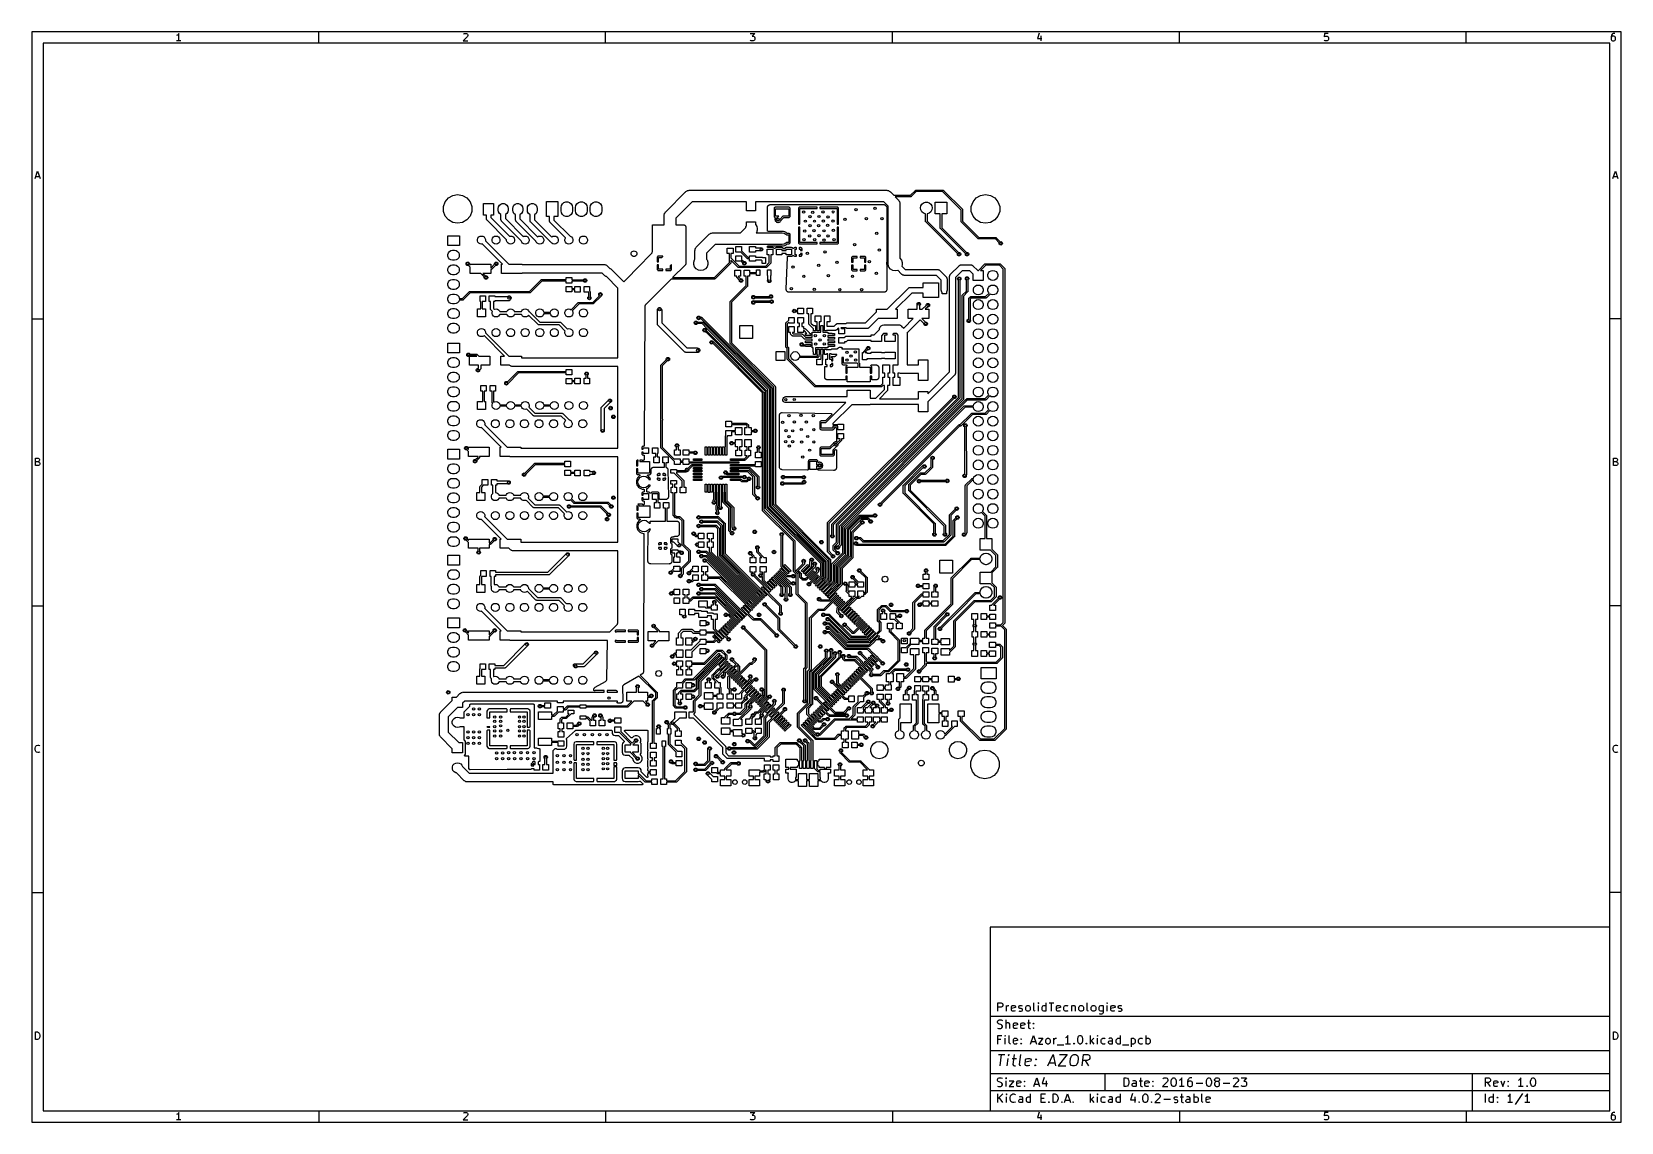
# Model space of a CAD drawing. Extents: x 10 to 287, y -200 to -10.
import ezdxf

# ---------------------------------------------------------------- set-up
doc = ezdxf.new("R2010")
doc.units = 0
doc.header["$MEASUREMENT"] = 0
doc.layers.add('BLACK', color=7, linetype='CONTINUOUS')

msp = doc.modelspace()

# ---------------------------------------------------------------- linework, layer by layer
at = {"layer": 'Black'}
for p, q in [((10, -10), (10, -200.007)), ((287.002, -10), (10, -10)), ((35.3714, -10.5976), (35.2476, -10.6595)), ((35.4952, -10.4738), (35.3714, -10.5976)), ((35.619, -10.2881), (35.4952, -10.4738)), ((35.619, -11.5881), (35.619, -10.2881)), ((60, -12), (60, -10)), ((85.9286, -10.8452), (85.1857, -11.5881)), ((85.2476, -10.4119), (85.3095, -10.35)), ((85.3095, -10.35), (85.4333, -10.2881)), ((85.4333, -10.2881), (85.7429, -10.2881)), ((85.7429, -10.2881), (85.8667, -10.35)), ((85.8667, -10.35), (85.9286, -10.4119)), ((85.9286, -10.4119), (85.9905, -10.5357)), ((85.9905, -10.6595), (85.9286, -10.8452)), ((85.9905, -10.5357), (85.9905, -10.6595)), ((110, -12), (110, -10)), ((135.186, -10.2881), (135.99, -10.2881)), ((135.99, -10.2881), (135.557, -10.7833)), ((135.557, -10.7833), (135.743, -10.7833)), ((135.743, -10.7833), (135.867, -10.8452)), ((135.867, -10.8452), (135.929, -10.9071)), ((135.929, -10.9071), (135.99, -11.031)), ((135.99, -11.031), (135.99, -11.3405)), ((160, -12), (160, -10)), ((185.557, -10.2262), (185.248, -11.1548)), ((185.867, -10.7214), (185.867, -11.5881)), ((210, -12), (210, -10)), ((235.31, -10.2881), (235.248, -10.9071)), ((235.248, -10.9071), (235.31, -10.8452)), ((235.929, -10.2881), (235.31, -10.2881)), ((235.31, -10.8452), (235.433, -10.7833)), ((235.433, -10.7833), (235.743, -10.7833)), ((235.743, -10.7833), (235.867, -10.8452)), ((235.867, -10.8452), (235.929, -10.9071)), ((235.929, -10.9071), (235.99, -11.031)), ((235.99, -11.031), (235.99, -11.3405)), ((260, -12), (260, -10)), ((285.31, -10.5976), (285.248, -10.8452)), ((285.248, -10.8452), (285.248, -11.3405)), ((285.31, -10.9071), (285.248, -11.031)), ((285.433, -10.4119), (285.31, -10.5976)), ((285.371, -10.8452), (285.31, -10.9071)), ((285.495, -10.7833), (285.371, -10.8452)), ((285.495, -10.35), (285.433, -10.4119)), ((285.619, -10.2881), (285.495, -10.35)), ((285.743, -10.7833), (285.495, -10.7833)), ((285.867, -10.2881), (285.619, -10.2881)), ((285.867, -10.8452), (285.743, -10.7833)), ((285.929, -10.9071), (285.867, -10.8452)), ((285.99, -11.031), (285.929, -10.9071)), ((285.99, -11.3405), (285.99, -11.031)), ((287.002, -200.007), (287.002, -10)), ((12, -12), (12, -198.007)), ((285.002, -12), (12, -12)), ((35.9905, -11.5881), (35.2476, -11.5881)), ((85.1857, -11.5881), (85.9905, -11.5881)), ((135.248, -11.5262), (135.186, -11.4643)), ((135.371, -11.5881), (135.248, -11.5262)), ((135.743, -11.5881), (135.371, -11.5881)), ((135.867, -11.5262), (135.743, -11.5881)), ((135.929, -11.4643), (135.867, -11.5262)), ((135.99, -11.3405), (135.929, -11.4643)), ((185.248, -11.1548), (186.052, -11.1548)), ((235.31, -11.5262), (235.248, -11.4643)), ((235.433, -11.5881), (235.31, -11.5262)), ((235.743, -11.5881), (235.433, -11.5881)), ((235.867, -11.5262), (235.743, -11.5881)), ((235.929, -11.4643), (235.867, -11.5262)), ((235.99, -11.3405), (235.929, -11.4643)), ((285.002, -198.007), (285.002, -12)), ((285.248, -11.3405), (285.31, -11.4643)), ((285.31, -11.4643), (285.371, -11.5262)), ((285.371, -11.5262), (285.495, -11.5881)), ((285.495, -11.5881), (285.743, -11.5881)), ((285.743, -11.5881), (285.867, -11.5262)), ((285.867, -11.5262), (285.929, -11.4643)), ((285.929, -11.4643), (285.99, -11.3405)), ((10.5667, -35.5881), (11, -34.2881)), ((10.6905, -35.2167), (11.3095, -35.2167)), ((11, -34.2881), (11.4333, -35.5881)), ((285.569, -35.5881), (286.002, -34.2881)), ((285.693, -35.2167), (286.312, -35.2167)), ((286.002, -34.2881), (286.436, -35.5881)), ((82.5976, -38.9406), (83.3526, -38.5047)), ((83.3526, -38.5047), (84.2112, -38.3533)), ((84.2112, -38.3533), (85.0697, -38.5047)), ((85.0697, -38.5047), (85.8247, -38.9406)), ((120.49, -41.344), (123.94, -37.8947)), ((123.94, -37.8947), (123.976, -37.869)), ((123.976, -37.869), (124.005, -37.8348)), ((124.005, -37.8348), (124.12, -37.7684)), ((124.12, -37.7684), (124.229, -37.6923)), ((124.229, -37.6923), (124.272, -37.6807)), ((124.272, -37.6807), (124.311, -37.6584)), ((124.311, -37.6584), (124.441, -37.6353)), ((124.441, -37.6353), (124.57, -37.6009)), ((124.57, -37.6009), (124.614, -37.6048)), ((124.614, -37.6048), (124.658, -37.5971)), ((124.658, -37.5971), (127.737, -37.5971)), ((127.737, -37.5971), (134.531, -37.5971)), ((134.531, -37.5971), (134.531, -37.5882)), ((134.531, -37.5882), (136.131, -37.5882)), ((136.131, -37.5882), (136.131, -37.5971)), ((136.131, -37.5971), (158.91, -37.5971)), ((158.91, -37.5971), (158.954, -37.6048)), ((158.954, -37.6048), (158.999, -37.6009)), ((158.999, -37.6009), (159.127, -37.6353)), ((159.127, -37.6353), (159.258, -37.6584)), ((159.258, -37.6584), (159.296, -37.6807)), ((159.296, -37.6807), (159.339, -37.6923)), ((159.339, -37.6923), (159.448, -37.7684)), ((159.448, -37.7684), (159.563, -37.8348)), ((159.563, -37.8348), (159.592, -37.869)), ((159.592, -37.869), (159.628, -37.8947)), ((159.628, -37.8947), (160.22, -38.4861)), ((160.22, -38.4861), (163.137, -38.4861)), ((163.19, -38.7401), (160.474, -38.7401)), ((160.474, -38.7401), (161.005, -39.2713)), ((163.137, -38.4861), (163.994, -37.6292)), ((163.195, -38.7391), (163.19, -38.7401)), ((163.201, -38.7396), (163.195, -38.7391)), ((163.217, -38.7353), (163.201, -38.7396)), ((163.233, -38.7324), (163.217, -38.7353)), ((163.238, -38.7296), (163.233, -38.7324)), ((163.244, -38.7282), (163.238, -38.7296)), ((163.257, -38.7187), (163.244, -38.7282)), ((163.272, -38.7104), (163.257, -38.7187)), ((163.275, -38.7061), (163.272, -38.7104)), ((163.28, -38.7029), (163.275, -38.7061)), ((164.137, -37.846), (163.28, -38.7029)), ((163.994, -37.6292), (163.999, -37.626)), ((163.999, -37.626), (164.002, -37.6217)), ((164.002, -37.6217), (164.017, -37.6134)), ((164.017, -37.6134), (164.03, -37.6039)), ((164.03, -37.6039), (164.036, -37.6025)), ((164.036, -37.6025), (164.041, -37.5997)), ((164.041, -37.5997), (164.057, -37.5968)), ((164.057, -37.5968), (164.073, -37.5925)), ((164.073, -37.5925), (164.078, -37.593)), ((164.078, -37.593), (164.084, -37.592)), ((164.084, -37.592), (168.783, -37.592)), ((168.73, -37.846), (164.137, -37.846)), ((171.958, -41.0736), (168.73, -37.846)), ((168.783, -37.592), (168.789, -37.593)), ((168.789, -37.593), (168.794, -37.5925)), ((168.794, -37.5925), (168.81, -37.5968)), ((168.81, -37.5968), (168.826, -37.5997)), ((168.826, -37.5997), (168.831, -37.6025)), ((168.831, -37.6025), (168.837, -37.6039)), ((168.837, -37.6039), (168.85, -37.6134)), ((168.85, -37.6134), (168.865, -37.6217)), ((168.865, -37.6217), (168.868, -37.626)), ((168.868, -37.626), (168.873, -37.6292)), ((168.873, -37.6292), (172.175, -40.9312)), ((174.596, -38.9406), (175.351, -38.5047)), ((175.351, -38.5047), (176.21, -38.3533)), ((176.21, -38.3533), (177.068, -38.5047)), ((177.068, -38.5047), (177.823, -38.9406)), ((81.7391, -40.4276), (82.0373, -39.6084)), ((81.7391, -41.2994), (81.7391, -40.4276)), ((82.0373, -42.1186), (81.7391, -41.2994)), ((82.0373, -39.6084), (82.5976, -38.9406)), ((85.8247, -38.9406), (86.385, -39.6084)), ((86.385, -39.6084), (86.6832, -40.4276)), ((86.6832, -41.2994), (86.385, -42.1186)), ((86.6832, -40.4276), (86.6832, -41.2994)), ((88.7464, -41.946), (88.7464, -39.914)), ((88.7464, -39.914), (90.4736, -39.914)), ((90.4736, -39.914), (90.4736, -41.946)), ((91.2864, -40.7737), (91.3385, -40.4783)), ((91.2864, -41.0863), (91.2864, -40.7737)), ((91.3385, -41.3817), (91.2864, -41.0863)), ((91.3385, -40.4783), (91.4884, -40.2186)), ((91.4884, -41.6414), (91.3385, -41.3817)), ((91.4884, -40.2186), (91.7182, -40.0258)), ((91.7182, -40.0258), (92, -39.9232)), ((92, -39.9232), (92.3, -39.9232)), ((92.3, -39.9232), (92.5818, -40.0258)), ((92.5818, -40.0258), (92.8116, -40.2186)), ((92.8116, -40.2186), (92.9615, -40.4783)), ((92.9615, -41.3817), (92.8116, -41.6414)), ((92.9615, -40.4783), (93.0136, -40.7737)), ((93.0136, -41.0863), (92.9615, -41.3817)), ((93.0136, -40.7737), (93.0136, -41.0863)), ((93.8264, -40.7737), (93.8785, -40.4783)), ((93.8264, -41.0863), (93.8264, -40.7737)), ((93.8785, -41.3817), (93.8264, -41.0863)), ((93.8785, -40.4783), (94.0284, -40.2186)), ((94.0284, -41.6414), (93.8785, -41.3817)), ((94.0284, -40.2186), (94.2582, -40.0258)), ((94.2582, -40.0258), (94.54, -39.9232)), ((94.54, -39.9232), (94.84, -39.9232)), ((94.84, -39.9232), (95.1218, -40.0258)), ((95.1218, -40.0258), (95.3516, -40.2186)), ((95.3516, -40.2186), (95.5015, -40.4783)), ((95.5015, -41.3817), (95.3516, -41.6414)), ((95.5015, -40.4783), (95.5536, -40.7737)), ((95.5536, -41.0863), (95.5015, -41.3817)), ((95.5536, -40.7737), (95.5536, -41.0863)), ((96.3664, -40.7737), (96.4185, -40.4783)), ((96.3664, -41.0863), (96.3664, -40.7737)), ((96.4185, -41.3817), (96.3664, -41.0863)), ((96.4185, -40.4783), (96.5684, -40.2186)), ((96.5684, -41.6414), (96.4185, -41.3817)), ((96.5684, -40.2186), (96.7982, -40.0258)), ((96.7982, -40.0258), (97.08, -39.9232)), ((97.08, -39.9232), (97.38, -39.9232)), ((97.38, -39.9232), (97.6618, -40.0258)), ((97.6618, -40.0258), (97.8916, -40.2186)), ((97.8916, -40.2186), (98.0415, -40.4783)), ((98.0415, -41.3817), (97.8916, -41.6414)), ((98.0415, -40.4783), (98.0936, -40.7737)), ((98.0936, -41.0863), (98.0415, -41.3817)), ((98.0936, -40.7737), (98.0936, -41.0863)), ((99.7, -42.2), (99.7, -39.6)), ((99.7, -39.6), (101.7, -39.6)), ((101.7, -39.6), (101.7, -42.2)), ((102.24, -40.595), (102.3, -40.253)), ((102.24, -41.205), (102.24, -40.595)), ((102.3, -41.547), (102.24, -41.205)), ((102.3, -40.253), (102.474, -39.9522)), ((102.474, -41.8478), (102.3, -41.547)), ((102.474, -39.9522), (102.74, -39.729)), ((102.74, -39.729), (103.066, -39.6102)), ((103.066, -39.6102), (103.414, -39.6102)), ((103.414, -39.6102), (103.74, -39.729)), ((103.74, -39.729), (104.006, -39.9522)), ((104.006, -39.9522), (104.18, -40.253)), ((104.18, -41.547), (104.006, -41.8478)), ((104.18, -40.253), (104.24, -40.595)), ((104.24, -41.205), (104.18, -41.547)), ((104.24, -40.595), (104.24, -41.205)), ((104.78, -40.595), (104.84, -40.253)), ((104.78, -41.205), (104.78, -40.595)), ((104.84, -41.547), (104.78, -41.205)), ((104.84, -40.253), (105.014, -39.9522)), ((105.014, -41.8478), (104.84, -41.547)), ((105.014, -39.9522), (105.28, -39.729)), ((105.28, -39.729), (105.606, -39.6102)), ((105.606, -39.6102), (105.954, -39.6102)), ((105.954, -39.6102), (106.28, -39.729)), ((106.28, -39.729), (106.546, -39.9522)), ((106.546, -39.9522), (106.72, -40.253)), ((106.72, -41.547), (106.546, -41.8478)), ((106.72, -40.253), (106.78, -40.595)), ((106.78, -41.205), (106.72, -41.547)), ((106.78, -40.595), (106.78, -41.205)), ((107.32, -40.595), (107.38, -40.253)), ((107.32, -41.205), (107.32, -40.595)), ((107.38, -41.547), (107.32, -41.205)), ((107.38, -40.253), (107.554, -39.9522)), ((107.554, -41.8478), (107.38, -41.547)), ((107.554, -39.9522), (107.82, -39.729)), ((107.82, -39.729), (108.146, -39.6102)), ((108.146, -39.6102), (108.494, -39.6102)), ((108.494, -39.6102), (108.82, -39.729)), ((108.82, -39.729), (109.086, -39.9522)), ((109.086, -39.9522), (109.26, -40.253)), ((109.26, -41.547), (109.086, -41.8478)), ((109.26, -40.253), (109.32, -40.595)), ((109.32, -41.205), (109.26, -41.547)), ((109.32, -40.595), (109.32, -41.205)), ((120.288, -41.633), (120.364, -41.5243)), ((120.364, -41.5243), (120.43, -41.4093)), ((120.43, -41.4093), (120.465, -41.3806)), ((120.465, -41.3806), (120.49, -41.344)), ((125.079, -39.6291), (122.225, -42.4832)), ((127.737, -39.6291), (125.079, -39.6291)), ((134.531, -39.6291), (127.737, -39.6291)), ((134.531, -41.1874), (134.531, -39.6291)), ((136.131, -41.1874), (134.531, -41.1874)), ((158.489, -39.6291), (136.131, -39.6291)), ((136.131, -39.6291), (136.131, -41.1874)), ((138.212, -40.6058), (138.22, -40.5269)), ((138.213, -40.6121), (138.212, -40.6058)), ((138.212, -40.6183), (138.213, -40.6121)), ((138.212, -40.8254), (138.212, -40.6183)), ((138.212, -43.9839), (138.212, -40.8254)), ((138.22, -40.5269), (138.223, -40.5149)), ((138.223, -40.5149), (138.225, -40.5025)), ((138.225, -40.5025), (138.246, -40.4325)), ((138.246, -40.4325), (138.252, -40.4214)), ((138.252, -40.4214), (138.256, -40.4095)), ((138.256, -40.4095), (138.29, -40.3451)), ((138.29, -40.3451), (138.298, -40.3353)), ((138.298, -40.3353), (138.304, -40.3244)), ((138.304, -40.3244), (138.35, -40.2679)), ((138.35, -40.2679), (138.36, -40.2598)), ((138.36, -40.2598), (138.368, -40.2503)), ((138.368, -40.2503), (138.424, -40.2039)), ((138.424, -40.2039), (138.435, -40.1978)), ((138.435, -40.1978), (138.445, -40.1901)), ((138.445, -40.1901), (138.509, -40.1557)), ((138.509, -40.1557), (138.521, -40.1518)), ((138.521, -40.1518), (138.532, -40.1461)), ((138.532, -40.1461), (138.602, -40.1249)), ((138.602, -40.1249), (138.615, -40.1234)), ((138.615, -40.1234), (138.627, -40.1201)), ((138.627, -40.1201), (138.706, -40.1123)), ((138.706, -40.1123), (138.712, -40.1128)), ((138.712, -40.1128), (138.718, -40.1117)), ((138.718, -40.1117), (158.505, -40.1117)), ((139.367, -40.7545), (139.355, -40.8344)), ((139.355, -40.8344), (139.355, -42.1208)), ((139.396, -40.6892), (139.367, -40.7545)), ((139.443, -40.6347), (139.396, -40.6892)), ((139.502, -40.5953), (139.443, -40.6347)), ((139.575, -40.5729), (139.502, -40.5953)), ((139.616, -40.5696), (139.575, -40.5729)), ((139.611, -42.1259), (139.611, -40.8254)), ((139.611, -40.8254), (141.912, -40.8254)), ((141.903, -40.5696), (139.616, -40.5696)), ((141.983, -40.5809), (141.903, -40.5696)), ((141.912, -40.8254), (141.912, -42.1259)), ((142.049, -40.6104), (141.983, -40.5809)), ((142.103, -40.6568), (142.049, -40.6104)), ((142.142, -40.7166), (142.103, -40.6568)), ((142.165, -40.7889), (142.142, -40.7166)), ((142.168, -40.8305), (142.165, -40.7889)), ((142.168, -42.1169), (142.168, -40.8305)), ((143.618, -40.7374), (143.608, -40.7864)), ((143.608, -40.7864), (143.608, -43.4868)), ((143.637, -40.6911), (143.618, -40.7374)), ((143.664, -40.6495), (143.637, -40.6911)), ((143.7, -40.6142), (143.664, -40.6495)), ((143.741, -40.5864), (143.7, -40.6142)), ((143.788, -40.5672), (143.741, -40.5864)), ((143.837, -40.5574), (143.788, -40.5672)), ((146.837, -40.5574), (143.837, -40.5574)), ((143.862, -43.5077), (143.862, -40.8115)), ((143.862, -40.8115), (146.858, -40.8115)), ((146.858, -40.5783), (146.837, -40.5574)), ((146.858, -40.8115), (146.858, -40.5783)), ((147.387, -40.5574), (147.366, -40.5783)), ((147.366, -40.5783), (147.366, -40.8115)), ((147.366, -40.8115), (150.362, -40.8115)), ((150.387, -40.5574), (147.387, -40.5574)), ((150.362, -40.8115), (150.362, -43.5077)), ((150.436, -40.5672), (150.387, -40.5574)), ((150.482, -40.5864), (150.436, -40.5672)), ((150.524, -40.6142), (150.482, -40.5864)), ((150.559, -40.6495), (150.524, -40.6142)), ((150.587, -40.6911), (150.559, -40.6495)), ((150.606, -40.7374), (150.587, -40.6911)), ((150.616, -40.7864), (150.606, -40.7374)), ((150.616, -43.4868), (150.616, -40.7864)), ((159.271, -40.4106), (158.489, -39.6291)), ((158.505, -40.1117), (158.511, -40.1128)), ((158.511, -40.1128), (158.517, -40.1123)), ((158.517, -40.1123), (158.578, -40.1183)), ((158.578, -40.1183), (158.599, -40.124)), ((158.599, -40.124), (158.62, -40.1296)), ((158.62, -40.1296), (158.62, -40.13)), ((158.62, -40.13), (158.621, -40.1302)), ((158.621, -40.1302), (158.638, -40.1426)), ((158.638, -40.1426), (158.656, -40.1549)), ((158.656, -40.1549), (158.968, -40.4675)), ((158.968, -40.4675), (158.981, -40.485)), ((158.981, -40.485), (158.993, -40.5024)), ((158.993, -40.5024), (158.993, -40.5031)), ((158.993, -40.5031), (158.994, -40.5037)), ((158.994, -40.5037), (158.999, -40.5244)), ((158.999, -40.5244), (159.005, -40.5449)), ((159.005, -40.5449), (159.011, -40.6058)), ((159.011, -40.6058), (159.011, -40.6121)), ((159.011, -40.6121), (159.012, -40.6183)), ((159.012, -40.6183), (159.012, -50.0426)), ((159.271, -50.0964), (159.271, -40.4106)), ((161.005, -39.2713), (161.031, -39.308)), ((161.031, -39.308), (161.065, -39.3367)), ((161.065, -39.3367), (161.131, -39.4516)), ((161.131, -39.4516), (161.208, -39.5604)), ((161.208, -39.5604), (161.219, -39.6036)), ((161.219, -39.6036), (161.241, -39.6423)), ((161.241, -39.6423), (161.264, -39.773)), ((161.264, -39.773), (161.299, -39.9012)), ((161.299, -39.9012), (161.295, -39.9457)), ((161.295, -39.9457), (161.303, -39.9898)), ((161.303, -39.9898), (161.303, -49.4555)), ((164.894, -40.6961), (164.955, -40.3486)), ((164.894, -40.7039), (164.894, -40.6961)), ((164.955, -41.0514), (164.894, -40.7039)), ((164.955, -40.3486), (165.132, -40.043)), ((165.132, -41.357), (164.955, -41.0514)), ((165.132, -40.043), (165.402, -39.8162)), ((165.402, -41.5838), (165.132, -41.357)), ((165.402, -39.8162), (165.734, -39.6956)), ((165.734, -39.6956), (166.086, -39.6956)), ((166.086, -39.6956), (166.418, -39.8162)), ((166.418, -39.8162), (166.688, -40.043)), ((166.688, -41.357), (166.418, -41.5838)), ((166.688, -40.043), (166.865, -40.3486)), ((166.865, -41.0514), (166.688, -41.357)), ((166.865, -40.3486), (166.926, -40.6961)), ((166.926, -40.7039), (166.865, -41.0514)), ((166.926, -40.6961), (166.926, -40.7039)), ((167.434, -41.716), (167.434, -39.684)), ((167.434, -39.684), (169.466, -39.684)), ((169.466, -39.684), (169.466, -41.716)), ((171.958, -43.053), (171.958, -41.0736)), ((172.175, -40.9312), (172.178, -40.9358)), ((172.178, -40.9358), (172.182, -40.9394)), ((172.182, -40.9394), (172.191, -40.9537)), ((172.191, -40.9537), (172.2, -40.9673)), ((172.2, -40.9673), (172.202, -40.9727)), ((172.202, -40.9727), (172.204, -40.9776)), ((172.204, -40.9776), (172.207, -40.9939)), ((172.207, -40.9939), (172.212, -41.0099)), ((172.212, -41.0099), (172.211, -41.0155)), ((172.211, -41.0155), (172.212, -41.021)), ((172.212, -41.021), (172.212, -43.0004)), ((173.738, -40.4276), (174.036, -39.6084)), ((173.738, -41.2994), (173.738, -40.4276)), ((174.036, -42.1186), (173.738, -41.2994)), ((174.036, -39.6084), (174.596, -38.9406)), ((177.823, -38.9406), (178.384, -39.6084)), ((178.384, -39.6084), (178.682, -40.4276)), ((178.682, -41.2994), (178.384, -42.1186)), ((178.682, -40.4276), (178.682, -41.2994)), ((82.5976, -42.7864), (82.0373, -42.1186)), ((83.3526, -43.2223), (82.5976, -42.7864)), ((84.2112, -43.3737), (83.3526, -43.2223)), ((85.0697, -43.2223), (84.2112, -43.3737)), ((85.8247, -42.7864), (85.0697, -43.2223)), ((86.385, -42.1186), (85.8247, -42.7864)), ((89.229, -41.946), (88.7464, -41.946)), ((89.229, -42.54), (89.229, -41.946)), ((89.2319, -42.5565), (89.229, -42.54)), ((89.2304, -42.5732), (89.2319, -42.5565)), ((89.2433, -42.6213), (89.2304, -42.5732)), ((89.252, -42.6703), (89.2433, -42.6213)), ((89.2604, -42.6848), (89.252, -42.6703)), ((89.2647, -42.701), (89.2604, -42.6848)), ((89.2932, -42.7418), (89.2647, -42.701)), ((89.3181, -42.7849), (89.2932, -42.7418)), ((89.331, -42.7957), (89.3181, -42.7849)), ((89.3406, -42.8094), (89.331, -42.7957)), ((92.7561, -46.2249), (89.3406, -42.8094)), ((90.4736, -41.946), (89.991, -41.946)), ((89.991, -41.946), (89.991, -42.3822)), ((89.991, -42.3822), (93.2362, -45.6274)), ((91.7182, -41.8342), (91.4884, -41.6414)), ((91.769, -41.8527), (91.7182, -41.8342)), ((91.769, -42.72), (91.769, -41.8527)), ((91.7719, -42.7365), (91.769, -42.72)), ((91.7704, -42.7532), (91.7719, -42.7365)), ((91.7833, -42.8013), (91.7704, -42.7532)), ((91.792, -42.8503), (91.7833, -42.8013)), ((91.8004, -42.8648), (91.792, -42.8503)), ((91.8047, -42.881), (91.8004, -42.8648)), ((91.8332, -42.9218), (91.8047, -42.881)), ((91.8581, -42.9649), (91.8332, -42.9218)), ((91.871, -42.9757), (91.8581, -42.9649)), ((91.8806, -42.9894), (91.871, -42.9757)), ((95.2961, -46.4049), (91.8806, -42.9894)), ((92.5818, -41.8342), (92.531, -41.8527)), ((92.531, -41.8527), (92.531, -42.5622)), ((92.531, -42.5622), (95.6546, -45.6858)), ((92.8116, -41.6414), (92.5818, -41.8342)), ((94.2582, -41.8342), (94.0284, -41.6414)), ((94.309, -41.8527), (94.2582, -41.8342)), ((94.309, -42.77), (94.309, -41.8527)), ((94.3119, -42.7865), (94.309, -42.77)), ((94.3104, -42.8032), (94.3119, -42.7865)), ((94.3233, -42.8513), (94.3104, -42.8032)), ((94.332, -42.9003), (94.3233, -42.8513)), ((94.3404, -42.9148), (94.332, -42.9003)), ((94.3447, -42.931), (94.3404, -42.9148)), ((94.3732, -42.9718), (94.3447, -42.931)), ((94.3981, -43.0149), (94.3732, -42.9718)), ((94.411, -43.0257), (94.3981, -43.0149)), ((94.4206, -43.0394), (94.411, -43.0257)), ((97.8599, -46.4787), (94.4206, -43.0394)), ((95.1218, -41.8342), (95.071, -41.8527)), ((95.071, -41.8527), (95.071, -42.6122)), ((95.071, -42.6122), (98.1629, -45.7041)), ((95.3516, -41.6414), (95.1218, -41.8342)), ((96.7982, -41.8342), (96.5684, -41.6414)), ((96.849, -41.8527), (96.7982, -41.8342)), ((96.849, -42.92), (96.849, -41.8527)), ((96.8519, -42.9365), (96.849, -42.92)), ((96.8504, -42.9532), (96.8519, -42.9365)), ((96.8633, -43.0013), (96.8504, -42.9532)), ((96.872, -43.0503), (96.8633, -43.0013)), ((96.8804, -43.0648), (96.872, -43.0503)), ((96.8847, -43.081), (96.8804, -43.0648)), ((96.9132, -43.1218), (96.8847, -43.081)), ((96.9381, -43.1649), (96.9132, -43.1218)), ((96.951, -43.1757), (96.9381, -43.1649)), ((96.9606, -43.1894), (96.951, -43.1757)), ((100.332, -46.5609), (96.9606, -43.1894)), ((97.6618, -41.8342), (97.611, -41.8527)), ((97.611, -41.8527), (97.611, -42.7622)), ((97.611, -42.7622), (100.61, -45.7613)), ((97.8916, -41.6414), (97.6618, -41.8342)), ((100.239, -42.2), (99.7, -42.2)), ((100.239, -42.98), (100.239, -42.2)), ((100.242, -42.9965), (100.239, -42.98)), ((100.24, -43.0132), (100.242, -42.9965)), ((100.253, -43.0613), (100.24, -43.0132)), ((100.262, -43.1103), (100.253, -43.0613)), ((100.27, -43.1248), (100.262, -43.1103)), ((100.275, -43.141), (100.27, -43.1248)), ((100.303, -43.1818), (100.275, -43.141)), ((100.328, -43.2249), (100.303, -43.1818)), ((100.341, -43.2357), (100.328, -43.2249)), ((100.351, -43.2494), (100.341, -43.2357)), ((103.019, -45.9177), (100.351, -43.2494)), ((101.7, -42.2), (101.001, -42.2)), ((101.001, -42.2), (101.001, -42.8222)), ((101.001, -42.8222), (103.804, -45.6251)), ((102.74, -42.071), (102.474, -41.8478)), ((103.066, -42.1898), (102.74, -42.071)), ((103.414, -42.1898), (103.066, -42.1898)), ((103.74, -42.071), (103.414, -42.1898)), ((104.006, -41.8478), (103.74, -42.071)), ((105.28, -42.071), (105.014, -41.8478)), ((105.606, -42.1898), (105.28, -42.071)), ((105.954, -42.1898), (105.606, -42.1898)), ((106.28, -42.071), (105.954, -42.1898)), ((106.546, -41.8478), (106.28, -42.071)), ((107.82, -42.071), (107.554, -41.8478)), ((108.146, -42.1898), (107.82, -42.071)), ((108.494, -42.1898), (108.146, -42.1898)), ((108.82, -42.071), (108.494, -42.1898)), ((109.086, -41.8478), (108.82, -42.071)), ((118.15, -43.737), (118.152, -43.7261)), ((118.15, -48.2927), (118.15, -43.737)), ((118.152, -43.7149), (118.156, -43.7045)), ((118.152, -43.7261), (118.152, -43.7149)), ((118.156, -43.7045), (118.158, -43.6936)), ((118.158, -43.6936), (118.163, -43.6839)), ((118.163, -43.6839), (118.167, -43.6735)), ((118.167, -43.6735), (118.174, -43.665)), ((118.174, -43.665), (118.18, -43.6554)), ((118.18, -43.6554), (118.188, -43.6482)), ((118.188, -43.6482), (118.195, -43.6397)), ((118.195, -43.6397), (118.205, -43.6342)), ((118.205, -43.6342), (118.213, -43.627)), ((118.213, -43.627), (118.224, -43.6232)), ((118.224, -43.6232), (118.234, -43.6177)), ((118.234, -43.6177), (118.245, -43.6157)), ((118.245, -43.6157), (118.255, -43.6119)), ((118.255, -43.6119), (118.266, -43.6119)), ((118.266, -43.6119), (118.277, -43.61)), ((118.277, -43.61), (120.193, -43.61)), ((120.193, -42.0624), (120.201, -42.0184)), ((120.193, -43.61), (120.193, -42.0624)), ((120.197, -41.9738), (120.231, -41.8456)), ((120.201, -42.0184), (120.197, -41.9738)), ((120.231, -41.8456), (120.254, -41.7149)), ((120.254, -41.7149), (120.276, -41.6762)), ((120.276, -41.6762), (120.288, -41.633)), ((122.225, -42.4832), (122.225, -43.61)), ((122.225, -43.61), (123.493, -43.61)), ((123.493, -43.61), (123.5, -43.6111)), ((123.5, -43.6111), (123.506, -43.6106)), ((123.506, -43.6106), (123.585, -43.6184)), ((123.585, -43.6184), (123.597, -43.6218)), ((123.597, -43.6218), (123.609, -43.6232)), ((123.609, -43.6232), (123.679, -43.6445)), ((123.679, -43.6445), (123.69, -43.6501)), ((123.69, -43.6501), (123.702, -43.654)), ((123.702, -43.654), (123.767, -43.6884)), ((123.767, -43.6884), (123.776, -43.6961)), ((123.776, -43.6961), (123.787, -43.7023)), ((123.787, -43.7023), (123.844, -43.7486)), ((123.844, -43.7486), (123.852, -43.7581)), ((123.852, -43.7581), (123.861, -43.7662)), ((123.861, -43.7662), (123.908, -43.8227)), ((123.908, -43.8227), (123.914, -43.8336)), ((123.914, -43.8336), (123.922, -43.8434)), ((123.922, -43.8434), (123.956, -43.9079)), ((123.956, -43.9079), (123.96, -43.9197)), ((123.96, -43.9197), (123.966, -43.9309)), ((123.966, -43.9309), (123.987, -44.0008)), ((123.987, -44.0008), (123.988, -44.0132)), ((123.988, -44.0132), (123.992, -44.0252)), ((123.992, -44.0252), (123.999, -44.1042)), ((123.999, -44.1042), (123.999, -44.1104)), ((123.999, -44.1104), (124, -44.1166)), ((124, -44.1166), (124, -50.3038)), ((133.522, -45.0317), (134.423, -44.0801)), ((134.423, -44.0801), (134.447, -43.9425)), ((134.447, -43.9425), (134.531, -43.7964)), ((134.531, -43.7964), (134.531, -43.0898)), ((134.531, -43.0898), (136.131, -43.0898)), ((136.131, -43.0898), (136.131, -43.5962)), ((136.131, -43.5962), (136.18, -43.6369)), ((136.18, -43.6369), (136.356, -43.9425)), ((136.356, -43.9425), (136.417, -44.29)), ((136.417, -44.29), (136.417, -44.5237)), ((138.212, -44.6507), (138.212, -43.9839)), ((139.355, -42.1208), (139.359, -42.1624)), ((139.359, -42.1624), (139.381, -42.2347)), ((139.381, -42.2347), (139.42, -42.2945)), ((139.42, -42.2945), (139.479, -42.3446)), ((139.479, -42.3446), (139.48, -42.3449)), ((139.48, -42.3449), (139.484, -42.3483)), ((139.484, -42.3483), (139.489, -42.3527)), ((139.489, -42.3527), (139.49, -42.3538)), ((139.49, -42.3538), (139.499, -42.3602)), ((139.499, -42.3602), (139.505, -42.3683)), ((139.505, -42.3683), (139.512, -42.3751)), ((139.508, -42.5998), (139.506, -42.7084)), ((139.506, -42.7084), (139.526, -42.8152)), ((139.532, -42.4855), (139.508, -42.5998)), ((139.512, -42.3751), (139.518, -42.386)), ((139.518, -42.386), (139.525, -42.396)), ((139.525, -42.396), (139.527, -42.4056)), ((139.526, -42.8152), (139.566, -42.9162)), ((139.527, -42.4056), (139.532, -42.4145)), ((139.532, -42.4145), (139.533, -42.4267)), ((139.533, -42.4825), (139.532, -42.4855)), ((139.533, -42.4267), (139.537, -42.4385)), ((139.534, -42.4702), (139.533, -42.4825)), ((139.537, -42.4583), (139.534, -42.4702)), ((139.537, -42.4385), (139.536, -42.4484)), ((139.536, -42.4484), (139.537, -42.4583)), ((139.566, -42.9162), (139.625, -43.0074)), ((140.214, -42.1259), (139.611, -42.1259)), ((139.625, -43.0074), (139.7, -43.0856)), ((139.7, -43.0856), (139.789, -43.1475)), ((139.764, -42.6096), (139.8, -42.5114)), ((139.764, -42.7141), (139.764, -42.6096)), ((139.8, -42.8123), (139.764, -42.7141)), ((139.789, -43.1475), (139.889, -43.191)), ((139.8, -42.5114), (139.867, -42.4314)), ((139.867, -42.8923), (139.8, -42.8123)), ((139.867, -42.4314), (139.958, -42.3791)), ((139.958, -42.9446), (139.867, -42.8923)), ((139.889, -43.191), (139.995, -43.2143)), ((139.958, -42.3791), (139.981, -42.375)), ((140.061, -42.9627), (139.958, -42.9446)), ((139.981, -42.375), (140.214, -42.1259)), ((139.995, -43.2143), (140.103, -43.2166)), ((140.164, -42.9446), (140.061, -42.9627)), ((140.103, -43.2166), (140.21, -43.1977)), ((140.254, -42.8923), (140.164, -42.9446)), ((140.21, -43.1977), (140.312, -43.1585)), ((140.321, -42.8123), (140.254, -42.8923)), ((140.312, -43.1585), (140.403, -43.1003)), ((140.355, -42.7187), (140.321, -42.8123)), ((140.91, -42.1259), (140.355, -42.7187)), ((140.403, -43.1003), (140.482, -43.0254)), ((140.482, -43.0254), (140.544, -42.9367)), ((140.544, -42.9367), (140.577, -42.8639)), ((140.577, -42.8639), (140.589, -42.8465)), ((140.589, -42.8465), (140.6, -42.8288)), ((140.6, -42.8288), (140.981, -42.422)), ((141.912, -42.1259), (140.91, -42.1259)), ((140.981, -42.422), (140.987, -42.4174)), ((140.987, -42.4174), (140.992, -42.4115)), ((140.992, -42.4115), (141.004, -42.4042)), ((141.004, -42.4042), (141.016, -42.3955)), ((141.016, -42.3955), (141.023, -42.3933)), ((141.023, -42.3933), (141.03, -42.3894)), ((141.03, -42.3894), (141.044, -42.3869)), ((141.044, -42.3869), (141.058, -42.3827)), ((141.058, -42.3827), (141.066, -42.3831)), ((141.066, -42.3831), (141.074, -42.3817)), ((141.074, -42.3817), (141.907, -42.3817)), ((141.907, -42.3817), (141.949, -42.3784)), ((141.949, -42.3784), (142.021, -42.3561)), ((142.021, -42.3561), (142.081, -42.3166)), ((142.081, -42.3166), (142.127, -42.2621)), ((142.127, -42.2621), (142.157, -42.1968)), ((142.157, -42.1968), (142.168, -42.1169)), ((143.608, -43.4868), (143.629, -43.5077)), ((143.629, -44.0157), (143.608, -44.0365)), ((143.608, -44.0365), (143.608, -46.7369)), ((143.629, -43.5077), (143.862, -43.5077)), ((143.862, -44.0157), (143.629, -44.0157)), ((143.862, -46.7119), (143.862, -44.0157)), ((150.362, -43.5077), (150.595, -43.5077)), ((150.362, -44.0157), (150.362, -46.7119)), ((150.595, -44.0157), (150.362, -44.0157)), ((150.595, -43.5077), (150.616, -43.4868)), ((150.616, -44.0365), (150.595, -44.0157)), ((150.616, -46.7369), (150.616, -44.0365)), ((165.734, -41.7044), (165.402, -41.5838)), ((165.763, -41.7044), (165.734, -41.7044)), ((165.763, -43.0399), (165.763, -41.7044)), ((165.764, -43.0454), (165.763, -43.0399)), ((165.763, -43.051), (165.764, -43.0454)), ((165.768, -43.067), (165.763, -43.051)), ((165.771, -43.0834), (165.768, -43.067)), ((165.773, -43.0882), (165.771, -43.0834)), ((165.775, -43.0936), (165.773, -43.0882)), ((165.784, -43.1072), (165.775, -43.0936)), ((165.793, -43.1216), (165.784, -43.1072)), ((165.797, -43.1252), (165.793, -43.1216)), ((165.8, -43.1297), (165.797, -43.1252)), ((171.21, -48.5401), (165.8, -43.1297)), ((166.086, -41.7044), (166.017, -41.7044)), ((166.017, -41.7044), (166.017, -42.9873)), ((166.017, -42.9873), (171.39, -48.3605)), ((166.418, -41.5838), (166.086, -41.7044)), ((168.323, -41.716), (167.434, -41.716)), ((168.323, -44.2), (168.323, -41.716)), ((168.324, -44.2055), (168.323, -44.2)), ((168.323, -44.2111), (168.324, -44.2055)), ((168.328, -44.2271), (168.323, -44.2111)), ((168.331, -44.2434), (168.328, -44.2271)), ((168.333, -44.2483), (168.331, -44.2434)), ((168.335, -44.2537), (168.333, -44.2483)), ((168.344, -44.2673), (168.335, -44.2537)), ((168.353, -44.2816), (168.344, -44.2673)), ((168.357, -44.2852), (168.353, -44.2816)), ((168.36, -44.2898), (168.357, -44.2852)), ((172.721, -48.6505), (168.36, -44.2898)), ((169.466, -41.716), (168.577, -41.716)), ((168.577, -41.716), (168.577, -44.1474)), ((168.577, -44.1474), (172.897, -48.4674)), ((171.959, -43.0585), (171.958, -43.053)), ((171.958, -43.0641), (171.959, -43.0585)), ((171.963, -43.0801), (171.958, -43.0641)), ((171.966, -43.0964), (171.963, -43.0801)), ((171.968, -43.1013), (171.966, -43.0964)), ((171.97, -43.1067), (171.968, -43.1013)), ((171.979, -43.1203), (171.97, -43.1067)), ((171.988, -43.1346), (171.979, -43.1203)), ((171.992, -43.1382), (171.988, -43.1346)), ((171.995, -43.1428), (171.992, -43.1382)), ((174.916, -46.0638), (171.995, -43.1428)), ((172.212, -43.0004), (175.059, -45.847)), ((174.596, -42.7864), (174.036, -42.1186)), ((175.351, -43.2223), (174.596, -42.7864)), ((176.21, -43.3737), (175.351, -43.2223)), ((177.068, -43.2223), (176.21, -43.3737)), ((177.823, -42.7864), (177.068, -43.2223)), ((178.384, -42.1186), (177.823, -42.7864)), ((82.484, -47.2636), (82.484, -45.5364)), ((82.484, -45.5364), (84.516, -45.5364)), ((84.516, -45.5364), (84.516, -47.2636)), ((87.6761, -46.1697), (87.7594, -45.9409)), ((87.6761, -46.4133), (87.6761, -46.1697)), ((87.7594, -46.6421), (87.6761, -46.4133)), ((87.7594, -45.9409), (87.9159, -45.7544)), ((87.9159, -46.8286), (87.7594, -46.6421)), ((87.9159, -45.7544), (88.1268, -45.6326)), ((88.1268, -46.9504), (87.9159, -46.8286)), ((88.1268, -45.6326), (88.3666, -45.5903)), ((88.3666, -46.9927), (88.1268, -46.9504)), ((88.3666, -45.5903), (88.6064, -45.6326)), ((88.5046, -46.9683), (88.3666, -46.9927)), ((92.0442, -50.5079), (88.5046, -46.9683)), ((88.6064, -45.6326), (88.8173, -45.7544)), ((88.8173, -45.7544), (88.9738, -45.9409)), ((88.9738, -45.9409), (89.0571, -46.1697)), ((89.0571, -46.4133), (89.0491, -46.4352)), ((89.0491, -46.4352), (93.1218, -50.5079)), ((89.0571, -46.1697), (89.0571, -46.4133)), ((90.2161, -46.1697), (90.2994, -45.9409)), ((90.2161, -46.4133), (90.2161, -46.1697)), ((90.2994, -46.6421), (90.2161, -46.4133)), ((90.2994, -45.9409), (90.4559, -45.7544)), ((90.4559, -46.8286), (90.2994, -46.6421)), ((90.4559, -45.7544), (90.6668, -45.6326)), ((90.6668, -46.9504), (90.4559, -46.8286)), ((90.6668, -45.6326), (90.9066, -45.5903)), ((90.9066, -46.9927), (90.6668, -46.9504)), ((90.9066, -45.5903), (91.1464, -45.6326)), ((91.1464, -46.9504), (90.9066, -46.9927)), ((91.1464, -45.6326), (91.3573, -45.7544)), ((91.3573, -46.8286), (91.1464, -46.9504)), ((91.3573, -45.7544), (91.5138, -45.9409)), ((91.5138, -46.6421), (91.3573, -46.8286)), ((91.5138, -45.9409), (91.5971, -46.1697)), ((91.5971, -46.4133), (91.5138, -46.6421)), ((91.5971, -46.1697), (91.5971, -46.4133)), ((92.7561, -46.4133), (92.7561, -46.2249)), ((92.8394, -46.6421), (92.7561, -46.4133)), ((92.9959, -46.8286), (92.8394, -46.6421)), ((93.2068, -46.9504), (92.9959, -46.8286)), ((93.4466, -46.9927), (93.2068, -46.9504)), ((93.2362, -45.6274), (93.4466, -45.5903)), ((93.4466, -45.5903), (93.6864, -45.6326)), ((93.6864, -46.9504), (93.4466, -46.9927)), ((93.6864, -45.6326), (93.8973, -45.7544)), ((93.8973, -46.8286), (93.6864, -46.9504)), ((93.8973, -45.7544), (94.0538, -45.9409)), ((94.0538, -46.6421), (93.8973, -46.8286)), ((94.0538, -45.9409), (94.1371, -46.1697)), ((94.1371, -46.4133), (94.0538, -46.6421)), ((94.1371, -46.1697), (94.1371, -46.4133)), ((95.2961, -46.4133), (95.2961, -46.4049)), ((95.3794, -46.6421), (95.2961, -46.4133)), ((95.5359, -46.8286), (95.3794, -46.6421)), ((95.7468, -46.9504), (95.5359, -46.8286)), ((95.6546, -45.6858), (95.7468, -45.6326)), ((95.7468, -45.6326), (95.9866, -45.5903)), ((95.9866, -46.9927), (95.7468, -46.9504)), ((95.9866, -45.5903), (96.2264, -45.6326)), ((96.2264, -46.9504), (95.9866, -46.9927)), ((96.2264, -45.6326), (96.4373, -45.7544)), ((96.4373, -46.8286), (96.2264, -46.9504)), ((96.4373, -45.7544), (96.5938, -45.9409)), ((96.5938, -46.6421), (96.4373, -46.8286)), ((96.5938, -45.9409), (96.6771, -46.1697)), ((96.6771, -46.4133), (96.5938, -46.6421)), ((96.6771, -46.1697), (96.6771, -46.4133)), ((97.9194, -46.6421), (97.8599, -46.4787)), ((98.0759, -46.8286), (97.9194, -46.6421)), ((98.2868, -46.9504), (98.0759, -46.8286)), ((98.1629, -45.7041), (98.2868, -45.6326)), ((98.2868, -45.6326), (98.5266, -45.5903)), ((98.5266, -46.9927), (98.2868, -46.9504)), ((98.5266, -45.5903), (98.7664, -45.6326)), ((98.7664, -46.9504), (98.5266, -46.9927)), ((98.7664, -45.6326), (98.9773, -45.7544)), ((98.9773, -46.8286), (98.7664, -46.9504)), ((98.9773, -45.7544), (99.1338, -45.9409)), ((99.1338, -46.6421), (98.9773, -46.8286)), ((99.1338, -45.9409), (99.2171, -46.1697)), ((99.2171, -46.4133), (99.1338, -46.6421)), ((99.2171, -46.1697), (99.2171, -46.4133)), ((100.346, -46.5705), (100.332, -46.5609)), ((100.357, -46.5834), (100.346, -46.5705)), ((100.4, -46.6083), (100.357, -46.5834)), ((100.44, -46.6368), (100.4, -46.6083)), ((100.457, -46.6411), (100.44, -46.6368)), ((100.46, -46.6433), (100.457, -46.6411)), ((100.616, -46.8286), (100.46, -46.6433)), ((100.61, -45.7613), (100.616, -45.7544)), ((100.616, -45.7544), (100.827, -45.6326)), ((100.827, -46.9504), (100.616, -46.8286)), ((100.827, -45.6326), (101.067, -45.5903)), ((101.067, -46.9927), (100.827, -46.9504)), ((101.067, -45.5903), (101.306, -45.6326)), ((101.306, -46.9504), (101.067, -46.9927)), ((101.306, -45.6326), (101.517, -45.7544)), ((101.517, -46.8286), (101.306, -46.9504)), ((101.517, -45.7544), (101.674, -45.9409)), ((101.674, -46.6421), (101.517, -46.8286)), ((101.674, -45.9409), (101.757, -46.1697)), ((101.757, -46.4133), (101.674, -46.6421)), ((101.757, -46.1697), (101.757, -46.4133)), ((102.916, -46.1697), (102.999, -45.9409)), ((102.916, -46.4133), (102.916, -46.1697)), ((102.999, -46.6421), (102.916, -46.4133)), ((102.999, -45.9409), (103.019, -45.9177)), ((103.156, -46.8286), (102.999, -46.6421)), ((103.367, -46.9504), (103.156, -46.8286)), ((103.607, -46.9927), (103.367, -46.9504)), ((103.846, -46.9504), (103.607, -46.9927)), ((103.804, -45.6251), (103.846, -45.6326)), ((103.846, -45.6326), (104.057, -45.7544)), ((104.057, -46.8286), (103.846, -46.9504)), ((104.057, -45.7544), (104.214, -45.9409)), ((104.214, -46.6421), (104.057, -46.8286)), ((104.214, -45.9409), (104.297, -46.1697)), ((104.297, -46.4133), (104.214, -46.6421)), ((104.297, -46.1697), (104.297, -46.4133)), ((105.456, -46.1697), (105.539, -45.9409)), ((105.456, -46.4133), (105.456, -46.1697)), ((105.539, -46.6421), (105.456, -46.4133)), ((105.539, -45.9409), (105.696, -45.7544)), ((105.696, -46.8286), (105.539, -46.6421)), ((105.696, -45.7544), (105.907, -45.6326)), ((105.907, -46.9504), (105.696, -46.8286)), ((105.907, -45.6326), (106.147, -45.5903)), ((106.147, -46.9927), (105.907, -46.9504)), ((106.147, -45.5903), (106.386, -45.6326)), ((106.386, -46.9504), (106.147, -46.9927)), ((106.386, -45.6326), (106.597, -45.7544)), ((106.597, -46.8286), (106.386, -46.9504)), ((106.597, -45.7544), (106.754, -45.9409)), ((106.754, -46.6421), (106.597, -46.8286)), ((106.754, -45.9409), (106.837, -46.1697)), ((106.837, -46.4133), (106.754, -46.6421)), ((106.837, -46.1697), (106.837, -46.4133)), ((125.875, -47.44), (127.986, -45.3292)), ((129.125, -47.0637), (127.61, -48.5792)), ((127.986, -45.3292), (128.023, -45.3036)), ((128.023, -45.3036), (128.051, -45.2694)), ((128.051, -45.2694), (128.166, -45.203)), ((128.166, -45.203), (128.275, -45.1269)), ((128.275, -45.1269), (128.318, -45.1153)), ((128.318, -45.1153), (128.357, -45.0929)), ((128.357, -45.0929), (128.488, -45.0699)), ((128.488, -45.0699), (128.616, -45.0355)), ((128.616, -45.0355), (128.66, -45.0394)), ((128.66, -45.0394), (128.704, -45.0317)), ((128.704, -45.0317), (131.91, -45.0317)), ((131.91, -47.0637), (129.125, -47.0637)), ((131.91, -45.0317), (133.522, -45.0317)), ((133.96, -47.0637), (131.91, -47.0637)), ((140.762, -47.0637), (133.96, -47.0637)), ((136.334, -44.9274), (136.265, -45.0317)), ((136.265, -45.0317), (140.762, -45.0317)), ((136.341, -44.8977), (136.334, -44.9274)), ((136.356, -44.8712), (136.341, -44.8977)), ((136.382, -44.7268), (136.356, -44.8712)), ((136.416, -44.5842), (136.382, -44.7268)), ((136.417, -44.5237), (136.412, -44.5538)), ((136.412, -44.5538), (136.416, -44.5842)), ((138.213, -44.6616), (138.212, -44.6507)), ((138.213, -44.6727), (138.213, -44.6616)), ((138.217, -44.6832), (138.213, -44.6727)), ((138.219, -44.6941), (138.217, -44.6832)), ((138.225, -44.7037), (138.219, -44.6941)), ((138.229, -44.7142), (138.225, -44.7037)), ((138.236, -44.7227), (138.229, -44.7142)), ((138.241, -44.7323), (138.236, -44.7227)), ((138.25, -44.7394), (138.241, -44.7323)), ((138.257, -44.7479), (138.25, -44.7394)), ((138.267, -44.7535), (138.257, -44.7479)), ((138.275, -44.7606), (138.267, -44.7535)), ((138.285, -44.7644), (138.275, -44.7606)), ((138.295, -44.77), (138.285, -44.7644)), ((138.306, -44.7719), (138.295, -44.77)), ((138.317, -44.7757), (138.306, -44.7719)), ((138.328, -44.7757), (138.317, -44.7757)), ((138.339, -44.7777), (138.328, -44.7757)), ((140.761, -44.7777), (138.339, -44.7777)), ((140.774, -44.7777), (140.761, -44.7777)), ((140.762, -45.0317), (141.109, -45.0929)), ((141.109, -47.0024), (140.762, -47.0637)), ((141.026, -44.806), (140.774, -44.7777)), ((141.262, -44.8809), (141.026, -44.806)), ((141.109, -45.0929), (141.415, -45.2694)), ((141.415, -46.826), (141.109, -47.0024)), ((141.479, -45.0003), (141.262, -44.8809)), ((141.415, -45.2694), (141.522, -45.3974)), ((141.522, -46.6979), (141.415, -46.826)), ((141.464, -47.105), (141.615, -46.9823)), ((141.612, -45.1119), (141.479, -45.0003)), ((141.522, -45.3974), (141.912, -45.3974)), ((141.912, -46.6979), (141.522, -46.6979)), ((141.65, -45.1339), (141.612, -45.1119)), ((141.615, -46.9823), (141.633, -46.972)), ((141.633, -46.972), (141.651, -46.9614)), ((141.694, -45.1416), (141.65, -45.1339)), ((141.651, -46.9614), (141.652, -46.9612)), ((141.652, -46.9612), (141.653, -46.9608)), ((141.653, -46.9608), (141.674, -46.9574)), ((141.674, -46.9574), (141.695, -46.9537)), ((141.903, -45.1416), (141.694, -45.1416)), ((141.695, -46.9537), (141.907, -46.9537)), ((141.983, -45.1529), (141.903, -45.1416)), ((141.907, -46.9537), (141.949, -46.9504)), ((141.912, -45.3974), (141.912, -46.6979)), ((141.949, -46.9504), (142.021, -46.9281)), ((142.049, -45.1824), (141.983, -45.1529)), ((142.021, -46.9281), (142.081, -46.8886)), ((142.103, -45.2288), (142.049, -45.1824)), ((142.081, -46.8886), (142.127, -46.8341)), ((142.142, -45.2886), (142.103, -45.2288)), ((142.127, -46.8341), (142.157, -46.7688)), ((142.165, -45.3609), (142.142, -45.2886)), ((142.157, -46.7688), (142.168, -46.6889)), ((142.168, -45.4025), (142.165, -45.3609)), ((142.168, -46.6889), (142.168, -45.4025)), ((143.608, -46.7369), (143.618, -46.786)), ((143.618, -46.786), (143.637, -46.8322)), ((143.637, -46.8322), (143.664, -46.8738)), ((143.664, -46.8738), (143.7, -46.9092)), ((143.7, -46.9092), (143.741, -46.937)), ((143.741, -46.937), (143.788, -46.9561)), ((143.788, -46.9561), (143.837, -46.9659)), ((143.837, -46.9659), (146.837, -46.9659)), ((146.858, -46.7119), (143.862, -46.7119)), ((146.837, -46.9659), (146.858, -46.945)), ((146.858, -46.945), (146.858, -46.7119)), ((150.362, -46.7119), (147.366, -46.7119)), ((147.366, -46.7119), (147.366, -46.945)), ((147.366, -46.945), (147.387, -46.9659)), ((147.387, -46.9659), (150.387, -46.9659)), ((150.387, -46.9659), (150.436, -46.9561)), ((150.436, -46.9561), (150.482, -46.937)), ((150.482, -46.937), (150.524, -46.9092)), ((150.524, -46.9092), (150.559, -46.8738)), ((150.559, -46.8738), (150.587, -46.8322)), ((150.587, -46.8322), (150.606, -46.786)), ((150.606, -46.786), (150.616, -46.7369)), ((174.921, -46.067), (174.916, -46.0638)), ((174.924, -46.0713), (174.921, -46.067)), ((174.939, -46.0796), (174.924, -46.0713)), ((174.952, -46.0891), (174.939, -46.0796)), ((174.958, -46.0905), (174.952, -46.0891)), ((174.963, -46.0933), (174.958, -46.0905)), ((174.979, -46.0962), (174.963, -46.0933)), ((174.995, -46.1005), (174.979, -46.0962)), ((175, -46.1), (174.995, -46.1005)), ((175.006, -46.101), (175, -46.1)), ((177.941, -46.101), (175.006, -46.101)), ((175.059, -45.847), (177.994, -45.847)), ((178.601, -46.7605), (177.941, -46.101)), ((177.994, -45.847), (178, -45.848)), ((178, -45.848), (178.005, -45.8475)), ((178.005, -45.8475), (178.021, -45.8518)), ((178.021, -45.8518), (178.037, -45.8547)), ((178.037, -45.8547), (178.042, -45.8575)), ((178.042, -45.8575), (178.048, -45.8589)), ((178.048, -45.8589), (178.061, -45.8684)), ((178.061, -45.8684), (178.076, -45.8767)), ((178.076, -45.8767), (178.079, -45.881)), ((178.079, -45.881), (178.084, -45.8842)), ((178.084, -45.8842), (178.777, -46.5774)), ((178.584, -46.8078), (178.601, -46.7605)), ((178.584, -46.9122), (178.584, -46.8078)), ((178.619, -47.0104), (178.584, -46.9122)), ((178.687, -47.0905), (178.619, -47.0104)), ((178.777, -46.5773), (178.88, -46.5591)), ((178.777, -46.5774), (178.777, -46.5773)), ((178.88, -46.5591), (178.983, -46.5773)), ((178.983, -46.5773), (179.073, -46.6295)), ((179.073, -46.6295), (179.141, -46.7096)), ((179.141, -47.0104), (179.073, -47.0905)), ((179.141, -46.7096), (179.176, -46.8078)), ((179.176, -46.9122), (179.141, -47.0104)), ((179.176, -46.8078), (179.176, -46.9122)), ((84.516, -47.2636), (82.484, -47.2636)), ((82.4932, -48.79), (82.5958, -48.5082)), ((82.4932, -49.09), (82.4932, -48.79)), ((82.5958, -49.3718), (82.4932, -49.09)), ((82.5958, -48.5082), (82.7886, -48.2784)), ((82.7886, -49.6016), (82.5958, -49.3718)), ((82.7886, -48.2784), (83.0483, -48.1285)), ((83.0483, -49.7515), (82.7886, -49.6016)), ((83.0483, -48.1285), (83.3437, -48.0764)), ((83.3437, -49.8036), (83.0483, -49.7515)), ((83.3437, -48.0764), (83.6563, -48.0764)), ((83.6563, -49.8036), (83.3437, -49.8036)), ((83.6563, -48.0764), (83.9517, -48.1285)), ((83.9517, -49.7515), (83.6563, -49.8036)), ((83.9517, -48.1285), (84.2114, -48.2784)), ((84.2114, -49.6016), (83.9517, -49.7515)), ((84.2114, -48.2784), (84.4042, -48.5082)), ((84.4042, -49.3718), (84.2114, -49.6016)), ((84.4042, -48.5082), (84.5068, -48.79)), ((84.5068, -49.09), (84.4042, -49.3718)), ((84.5068, -48.79), (84.5068, -49.09)), ((114.46, -48.5843), (114.52, -48.4204)), ((114.46, -48.7587), (114.46, -48.5843)), ((114.52, -48.9226), (114.46, -48.7587)), ((114.52, -48.4204), (114.632, -48.2867)), ((114.632, -49.0563), (114.52, -48.9226)), ((114.632, -48.2867), (114.783, -48.1995)), ((114.783, -49.1435), (114.632, -49.0563)), ((114.783, -48.1995), (114.954, -48.1692)), ((114.954, -49.1738), (114.783, -49.1435)), ((114.954, -48.1692), (115.126, -48.1995)), ((115.126, -49.1435), (114.954, -49.1738)), ((115.126, -48.1995), (115.277, -48.2867)), ((115.277, -49.0563), (115.126, -49.1435)), ((115.277, -48.2867), (115.389, -48.4204)), ((115.389, -48.9226), (115.277, -49.0563)), ((115.389, -48.4204), (115.449, -48.5843)), ((115.449, -48.7587), (115.389, -48.9226)), ((115.449, -48.5843), (115.449, -48.7587)), ((116.214, -50.4762), (117.448, -49.2169)), ((117.448, -49.2169), (118.005, -48.6481)), ((118.005, -48.6481), (118.009, -48.6435)), ((118.009, -48.6435), (118.064, -48.5753)), ((118.064, -48.5753), (118.071, -48.5651)), ((118.071, -48.5651), (118.11, -48.4903)), ((118.11, -48.4903), (118.115, -48.479)), ((118.115, -48.479), (118.139, -48.398)), ((118.139, -48.398), (118.141, -48.386)), ((118.141, -48.386), (118.15, -48.2988)), ((118.15, -48.2988), (118.15, -48.2927)), ((119, -49.2692), (118.99, -49.3183)), ((118.99, -49.3183), (118.99, -50.0679)), ((119.019, -49.223), (119, -49.2692)), ((119.047, -49.1814), (119.019, -49.223)), ((119.082, -49.146), (119.047, -49.1814)), ((119.124, -49.1182), (119.082, -49.146)), ((119.17, -49.0991), (119.124, -49.1182)), ((119.219, -49.0893), (119.17, -49.0991)), ((119.969, -49.0893), (119.219, -49.0893)), ((119.244, -50.0888), (119.244, -49.3433)), ((119.244, -49.3433), (119.806, -49.3433)), ((119.806, -49.3433), (119.99, -49.16)), ((119.99, -49.1102), (119.969, -49.0893)), ((119.99, -49.16), (119.99, -49.1102)), ((125.358, -50.125), (125.507, -49.7156)), ((125.507, -49.7156), (125.578, -49.6317)), ((125.578, -48.1584), (125.585, -48.1144)), ((125.578, -49.6317), (125.578, -48.1584)), ((125.581, -48.0698), (125.616, -47.9416)), ((125.585, -48.1144), (125.581, -48.0698)), ((125.616, -47.9416), (125.639, -47.8109)), ((125.639, -47.8109), (125.661, -47.7722)), ((125.661, -47.7722), (125.673, -47.729)), ((125.673, -47.729), (125.749, -47.6203)), ((125.749, -47.6203), (125.815, -47.5053)), ((125.815, -47.5053), (125.85, -47.4766)), ((125.85, -47.4766), (125.875, -47.44)), ((127.61, -48.5792), (127.61, -49.6317)), ((127.61, -49.6317), (127.68, -49.7156)), ((127.68, -49.7156), (127.829, -50.125)), ((131.211, -48.6385), (131.211, -47.6885)), ((131.211, -47.6885), (132.212, -47.6885)), ((131.585, -48.6385), (131.211, -48.6385)), ((131.585, -50.2013), (131.585, -48.6385)), ((132.212, -48.6385), (131.839, -48.6385)), ((131.839, -48.6385), (131.839, -49.4114)), ((131.839, -49.4114), (133.263, -50.8356)), ((133.12, -51.0524), (131.839, -49.7706)), ((131.839, -49.7706), (131.839, -50.2539)), ((132.212, -47.6885), (132.212, -48.6385)), ((132.71, -48.387), (132.71, -47.437)), ((132.71, -47.437), (133.711, -47.437)), ((133.559, -48.387), (132.71, -48.387)), ((132.71, -49.9872), (132.71, -49.0372)), ((132.71, -49.0372), (133.711, -49.0372)), ((134.723, -49.5512), (133.559, -48.387)), ((133.711, -47.437), (133.711, -48.1795)), ((133.711, -48.1795), (134.866, -49.3344)), ((133.711, -49.0372), (133.711, -49.673)), ((133.711, -49.673), (134.088, -50.05)), ((134.728, -49.5544), (134.723, -49.5512)), ((134.731, -49.5587), (134.728, -49.5544)), ((134.746, -49.567), (134.731, -49.5587)), ((134.759, -49.5765), (134.746, -49.567)), ((134.765, -49.578), (134.759, -49.5765)), ((134.77, -49.5808), (134.765, -49.578)), ((134.786, -49.5836), (134.77, -49.5808)), ((134.802, -49.5879), (134.786, -49.5836)), ((134.808, -49.5874), (134.802, -49.5879)), ((134.813, -49.5884), (134.808, -49.5874)), ((135.11, -49.5884), (134.813, -49.5884)), ((134.866, -49.3344), (135.11, -49.3344)), ((135.11, -48.387), (135.11, -47.437)), ((135.11, -47.437), (136.111, -47.437)), ((136.111, -48.387), (135.11, -48.387)), ((135.11, -49.3344), (135.11, -49.0372)), ((135.11, -49.0372), (136.111, -49.0372)), ((135.11, -49.9872), (135.11, -49.5884)), ((136.111, -47.437), (136.111, -47.658)), ((136.111, -47.658), (136.959, -47.658)), ((136.959, -48.166), (136.111, -48.166)), ((136.111, -48.166), (136.111, -48.387)), ((136.111, -49.0372), (136.111, -49.2582)), ((136.111, -49.2582), (137.218, -49.2582)), ((137.113, -49.7662), (136.111, -49.7662)), ((136.111, -49.7662), (136.111, -49.9872)), ((136.959, -47.658), (137.009, -47.6293)), ((137.009, -48.1947), (136.959, -48.166)), ((137.009, -47.6293), (137.112, -47.6112)), ((137.112, -48.2129), (137.009, -48.1947)), ((137.112, -47.6112), (137.215, -47.6293)), ((137.215, -48.1947), (137.112, -48.2129)), ((137.262, -49.9146), (137.113, -49.7662)), ((137.215, -47.6293), (137.305, -47.6815)), ((137.305, -48.1425), (137.215, -48.1947)), ((137.218, -49.2582), (137.229, -49.2602)), ((137.229, -49.2602), (137.241, -49.2592)), ((137.241, -49.2592), (137.273, -49.2678)), ((137.273, -49.2678), (137.305, -49.2735)), ((137.305, -47.6815), (137.372, -47.7616)), ((137.372, -48.0625), (137.305, -48.1425)), ((137.305, -49.2735), (137.315, -49.2791)), ((137.315, -49.2791), (137.326, -49.282)), ((137.326, -49.282), (137.353, -49.3011)), ((137.353, -49.3011), (137.382, -49.3176)), ((137.372, -47.7616), (137.408, -47.8598)), ((137.408, -47.9643), (137.372, -48.0625)), ((137.382, -49.3176), (137.389, -49.3262)), ((137.389, -49.3262), (137.398, -49.3326)), ((137.398, -49.3326), (137.42, -49.3547)), ((137.408, -47.8598), (137.408, -47.9643)), ((137.42, -49.3547), (137.861, -49.3547)), ((137.861, -49.3547), (137.861, -50.3555)), ((138.186, -48.862), (138.186, -47.8612)), ((138.186, -47.8612), (139.136, -47.8612)), ((138.534, -48.862), (138.186, -48.862)), ((138.212, -47.4447), (138.213, -47.4337)), ((138.212, -47.4784), (138.212, -47.4447)), ((138.213, -47.4893), (138.212, -47.4784)), ((138.213, -47.4226), (138.217, -47.4122)), ((138.213, -47.4337), (138.213, -47.4226)), ((138.213, -47.5004), (138.213, -47.4893)), ((138.217, -47.5109), (138.213, -47.5004)), ((138.217, -47.4122), (138.219, -47.4012)), ((138.219, -47.5218), (138.217, -47.5109)), ((138.219, -47.4012), (138.225, -47.3916)), ((138.225, -47.5314), (138.219, -47.5218)), ((138.225, -47.3916), (138.229, -47.3812)), ((138.229, -47.5419), (138.225, -47.5314)), ((138.229, -47.3812), (138.236, -47.3727)), ((138.236, -47.5504), (138.229, -47.5419)), ((138.236, -47.3727), (138.241, -47.363)), ((138.241, -47.56), (138.236, -47.5504)), ((138.241, -47.363), (138.25, -47.3559)), ((138.25, -47.5672), (138.241, -47.56)), ((138.25, -47.3559), (138.257, -47.3474)), ((138.257, -47.5757), (138.25, -47.5672)), ((138.257, -47.3474), (138.267, -47.3418)), ((138.267, -47.5812), (138.257, -47.5757)), ((138.267, -47.3418), (138.275, -47.3347)), ((138.275, -47.5884), (138.267, -47.5812)), ((138.275, -47.3347), (138.285, -47.3309)), ((138.285, -47.5922), (138.275, -47.5884)), ((138.285, -47.3309), (138.295, -47.3253)), ((138.295, -47.5977), (138.285, -47.5922)), ((138.295, -47.3253), (138.306, -47.3234)), ((138.306, -47.5996), (138.295, -47.5977)), ((138.306, -47.3234), (138.317, -47.3196)), ((138.317, -47.6034), (138.306, -47.5996)), ((138.317, -47.3196), (138.328, -47.3196)), ((138.328, -47.6034), (138.317, -47.6034)), ((138.328, -47.3196), (138.339, -47.3177)), ((138.339, -47.6054), (138.328, -47.6034)), ((138.339, -47.3177), (140.756, -47.3177)), ((139.127, -47.6054), (138.339, -47.6054)), ((138.534, -50.2089), (138.534, -48.862)), ((139.136, -48.862), (138.788, -48.862)), ((138.788, -48.862), (138.788, -50.2615)), ((139.207, -47.6167), (139.127, -47.6054)), ((139.136, -47.8612), (139.136, -48.862)), ((139.272, -47.6462), (139.207, -47.6167)), ((139.327, -47.6926), (139.272, -47.6462)), ((139.354, -47.7333), (139.327, -47.6926)), ((139.356, -47.7353), (139.354, -47.7333)), ((139.357, -47.7376), (139.356, -47.7353)), ((139.371, -47.7512), (139.357, -47.7376)), ((139.384, -47.7654), (139.371, -47.7512)), ((139.386, -47.7666), (139.384, -47.7654)), ((139.388, -47.7684), (139.386, -47.7666)), ((139.406, -47.7764), (139.388, -47.7684)), ((139.423, -47.7852), (139.406, -47.7764)), ((139.426, -47.7855), (139.423, -47.7852)), ((139.428, -47.7865), (139.426, -47.7855)), ((139.448, -47.788), (139.428, -47.7865)), ((139.467, -47.7902), (139.448, -47.788)), ((139.47, -47.7896), (139.467, -47.7902)), ((139.472, -47.7898), (139.47, -47.7896)), ((139.491, -47.7845), (139.472, -47.7898)), ((139.51, -47.78), (139.491, -47.7845)), ((139.512, -47.7786), (139.51, -47.78)), ((139.515, -47.7779), (139.512, -47.7786)), ((139.531, -47.7665), (139.515, -47.7779)), ((139.547, -47.7558), (139.531, -47.7665)), ((139.549, -47.7537), (139.547, -47.7558)), ((139.551, -47.7521), (139.549, -47.7537)), ((139.561, -47.7376), (139.551, -47.7521)), ((139.618, -47.6705), (139.561, -47.7376)), ((139.678, -47.6311), (139.618, -47.6705)), ((139.75, -47.6087), (139.678, -47.6311)), ((139.791, -47.6054), (139.75, -47.6087)), ((139.786, -48.862), (139.786, -47.8612)), ((139.786, -47.8612), (140.736, -47.8612)), ((140.736, -48.862), (139.786, -48.862)), ((140.727, -47.6054), (139.791, -47.6054)), ((140.807, -47.6167), (140.727, -47.6054)), ((140.736, -47.8612), (140.736, -48.1076)), ((140.736, -48.1076), (141.473, -48.1076)), ((141.473, -48.6156), (140.736, -48.6156)), ((140.736, -48.6156), (140.736, -48.862)), ((140.756, -47.3177), (141.008, -47.2929)), ((140.873, -47.6462), (140.807, -47.6167)), ((140.927, -47.6926), (140.873, -47.6462)), ((140.966, -47.7524), (140.927, -47.6926)), ((140.97, -47.7642), (140.966, -47.7524)), ((140.977, -47.7768), (140.97, -47.7642)), ((140.981, -47.7901), (140.977, -47.7768)), ((140.987, -47.7963), (140.981, -47.7901)), ((140.99, -47.8034), (140.987, -47.7963)), ((141.001, -47.813), (140.99, -47.8034)), ((141.01, -47.8239), (141.001, -47.813)), ((141.008, -47.2929), (141.245, -47.2213)), ((141.017, -47.8279), (141.01, -47.8239)), ((141.023, -47.8334), (141.017, -47.8279)), ((141.036, -47.8389), (141.023, -47.8334)), ((141.048, -47.8459), (141.036, -47.8389)), ((141.056, -47.8473), (141.048, -47.8459)), ((141.063, -47.8504), (141.056, -47.8473)), ((141.077, -47.8511), (141.063, -47.8504)), ((141.091, -47.8536), (141.077, -47.8511)), ((141.118, -47.8536), (141.091, -47.8536)), ((141.124, -47.8525), (141.118, -47.8536)), ((141.131, -47.853), (141.124, -47.8525)), ((141.146, -47.8487), (141.131, -47.853)), ((141.161, -47.8459), (141.146, -47.8487)), ((141.167, -47.8427), (141.161, -47.8459)), ((141.173, -47.841), (141.167, -47.8427)), ((141.186, -47.8318), (141.173, -47.841)), ((141.199, -47.8239), (141.186, -47.8318)), ((141.204, -47.819), (141.199, -47.8239)), ((141.209, -47.8152), (141.204, -47.819)), ((141.218, -47.8022), (141.209, -47.8152)), ((141.228, -47.7901), (141.218, -47.8022)), ((141.23, -47.7841), (141.228, -47.7901)), ((141.234, -47.7788), (141.23, -47.7841)), ((141.258, -47.725), (141.234, -47.7788)), ((141.245, -47.2213), (141.464, -47.105)), ((141.304, -47.6705), (141.258, -47.725)), ((141.364, -47.6311), (141.304, -47.6705)), ((141.436, -47.6087), (141.364, -47.6311)), ((141.478, -47.6054), (141.436, -47.6087)), ((141.473, -48.1076), (141.473, -47.8612)), ((141.473, -47.8612), (142.423, -47.8612)), ((141.473, -48.862), (141.473, -48.6156)), ((142.423, -48.862), (141.473, -48.862)), ((142.414, -47.6054), (141.478, -47.6054)), ((141.645, -50.611), (141.692, -49.3843)), ((141.681, -49.2297), (141.682, -49.2263)), ((141.682, -49.2483), (141.681, -49.2297)), ((141.682, -49.2228), (141.688, -49.2053)), ((141.682, -49.2263), (141.682, -49.2228)), ((141.682, -49.2669), (141.682, -49.2483)), ((141.683, -49.2702), (141.682, -49.2669)), ((141.683, -49.2738), (141.683, -49.2702)), ((141.686, -49.2867), (141.683, -49.2738)), ((141.688, -49.2979), (141.686, -49.2867)), ((141.688, -49.2053), (141.693, -49.1875)), ((141.691, -49.3631), (141.688, -49.2979)), ((141.692, -49.3786), (141.691, -49.3631)), ((141.691, -49.3631), (141.691, -49.3631)), ((141.692, -49.3843), (141.692, -49.3786)), ((141.693, -49.1875), (141.695, -49.1847)), ((141.695, -49.1847), (141.697, -49.1813)), ((141.697, -49.1813), (141.709, -49.1671)), ((141.709, -49.1671), (141.72, -49.1522)), ((141.72, -49.1522), (141.723, -49.1503)), ((141.723, -49.1503), (141.725, -49.1475)), ((141.725, -49.1475), (141.741, -49.1382)), ((141.741, -49.1382), (141.757, -49.1281)), ((141.757, -49.1281), (141.76, -49.1273)), ((141.76, -49.1273), (141.763, -49.1255)), ((141.763, -49.1255), (141.781, -49.1223)), ((141.781, -49.1223), (141.8, -49.118)), ((141.8, -49.118), (141.803, -49.1184)), ((141.803, -49.1184), (141.807, -49.1178)), ((141.807, -49.1178), (142.418, -49.1178)), ((142.494, -47.6167), (142.414, -47.6054)), ((142.418, -49.1178), (142.459, -49.1145)), ((142.423, -47.8612), (142.423, -48.862)), ((142.459, -49.1145), (142.532, -49.0921)), ((142.559, -47.6462), (142.494, -47.6167)), ((142.532, -49.0921), (142.591, -49.0527)), ((142.614, -47.6926), (142.559, -47.6462)), ((142.591, -49.0527), (142.631, -49.0059)), ((142.622, -47.705), (142.614, -47.6926)), ((142.632, -47.7154), (142.622, -47.705)), ((142.631, -49.0059), (142.636, -49.0018)), ((142.64, -47.7269), (142.632, -47.7154)), ((142.636, -49.0018), (142.64, -48.9966)), ((142.647, -47.7313), (142.64, -47.7269)), ((142.64, -48.9966), (142.653, -48.9878)), ((142.652, -47.7371), (142.647, -47.7313)), ((142.665, -47.7435), (142.652, -47.7371)), ((142.653, -48.9878), (142.665, -48.9778)), ((142.677, -47.7514), (142.665, -47.7435)), ((142.665, -48.9778), (142.671, -48.9757)), ((142.671, -48.9757), (142.677, -48.9721)), ((142.684, -47.7533), (142.677, -47.7514)), ((142.677, -48.9721), (142.692, -48.9683)), ((142.692, -47.7569), (142.684, -47.7533)), ((142.706, -47.7585), (142.692, -47.7569)), ((142.692, -48.9683), (142.707, -48.9631)), ((142.72, -47.7619), (142.706, -47.7585)), ((142.707, -48.9631), (142.713, -48.9631)), ((142.713, -48.9631), (142.72, -48.9616)), ((142.727, -47.761), (142.72, -47.7619)), ((142.72, -48.9616), (142.735, -48.9633)), ((142.735, -47.7619), (142.727, -47.761)), ((142.749, -47.7586), (142.735, -47.7619)), ((142.735, -48.9633), (142.751, -48.9634)), ((142.763, -47.7571), (142.749, -47.7586)), ((142.751, -48.9634), (142.757, -48.9657)), ((142.757, -48.9657), (142.764, -48.9664)), ((142.771, -47.7536), (142.763, -47.7571)), ((142.764, -48.9664), (142.778, -48.9733)), ((142.778, -47.7517), (142.771, -47.7536)), ((142.79, -47.7439), (142.778, -47.7517)), ((142.778, -48.9733), (142.792, -48.9788)), ((142.803, -47.7376), (142.79, -47.7439)), ((142.792, -48.9788), (142.797, -48.983)), ((142.797, -48.983), (142.803, -48.9859)), ((142.808, -47.7318), (142.803, -47.7376)), ((142.803, -48.9859), (142.814, -48.9972)), ((142.815, -47.7275), (142.808, -47.7318)), ((142.814, -48.9972), (142.826, -49.0074)), ((142.824, -47.716), (142.815, -47.7275)), ((142.833, -47.7057), (142.824, -47.716)), ((142.826, -49.0074), (142.829, -49.0131)), ((142.829, -49.0131), (142.834, -49.0177)), ((142.838, -47.6993), (142.833, -47.7057)), ((142.834, -49.0177), (142.838, -49.0239)), ((142.873, -47.6639), (142.838, -47.6993)), ((142.838, -49.0239), (142.873, -49.0593)), ((142.915, -47.6361), (142.873, -47.6639)), ((142.873, -49.0593), (142.915, -49.0871)), ((142.961, -47.617), (142.915, -47.6361)), ((142.915, -49.0871), (142.961, -49.1062)), ((143.01, -47.6072), (142.961, -47.617)), ((142.961, -49.1062), (143.01, -49.116)), ((143.235, -47.6072), (143.01, -47.6072)), ((143.01, -49.116), (143.235, -49.116)), ((143.035, -48.862), (143.035, -47.8612)), ((143.035, -47.8612), (143.256, -47.8612)), ((143.256, -48.862), (143.035, -48.862)), ((143.256, -47.6281), (143.235, -47.6072)), ((143.235, -49.116), (143.256, -49.0951)), ((143.256, -47.8612), (143.256, -47.6281)), ((143.256, -49.0951), (143.256, -48.862)), ((143.785, -47.6072), (143.764, -47.6281)), ((143.764, -47.6281), (143.764, -47.8612)), ((143.764, -47.8612), (143.985, -47.8612)), ((143.985, -48.862), (143.764, -48.862)), ((143.764, -48.862), (143.764, -49.0951)), ((143.764, -49.0951), (143.785, -49.116)), ((144.01, -47.6072), (143.785, -47.6072)), ((143.785, -49.116), (144.01, -49.116)), ((143.985, -47.8612), (143.985, -48.1076)), ((143.985, -48.1076), (144.218, -48.1076)), ((143.985, -48.6156), (143.985, -48.862)), ((144.218, -48.6156), (143.985, -48.6156)), ((144.059, -47.617), (144.01, -47.6072)), ((144.01, -49.116), (144.059, -49.1062)), ((144.105, -47.6361), (144.059, -47.617)), ((144.059, -49.1062), (144.105, -49.0871)), ((144.147, -47.6639), (144.105, -47.6361)), ((144.105, -49.0871), (144.147, -49.0593)), ((144.182, -47.6993), (144.147, -47.6639)), ((144.147, -49.0593), (144.182, -49.0239)), ((144.21, -47.7409), (144.182, -47.6993)), ((144.182, -49.0239), (144.21, -48.9823)), ((144.229, -47.7871), (144.21, -47.7409)), ((144.21, -48.9823), (144.229, -48.9361)), ((144.218, -48.1076), (144.239, -48.0867)), ((144.239, -48.6365), (144.218, -48.6156)), ((144.239, -47.8362), (144.229, -47.7871)), ((144.229, -48.9361), (144.239, -48.887)), ((144.239, -48.0867), (144.239, -47.8362)), ((144.239, -48.887), (144.239, -48.6365)), ((152.883, -49.32), (152.874, -49.3691)), ((152.874, -49.3691), (152.874, -50.1187)), ((152.903, -49.2738), (152.883, -49.32)), ((152.93, -49.2322), (152.903, -49.2738)), ((152.966, -49.1968), (152.93, -49.2322)), ((153.007, -49.169), (152.966, -49.1968)), ((153.054, -49.1499), (153.007, -49.169)), ((153.103, -49.1401), (153.054, -49.1499)), ((153.852, -49.1401), (153.103, -49.1401)), ((153.128, -50.1396), (153.128, -49.3941)), ((153.128, -49.3941), (153.873, -49.3941)), ((153.873, -49.161), (153.852, -49.1401)), ((153.873, -49.3941), (153.873, -49.161)), ((154.402, -49.1401), (154.381, -49.161)), ((154.381, -49.161), (154.381, -49.3941)), ((154.381, -49.3941), (155.127, -49.3941)), ((155.152, -49.1401), (154.402, -49.1401)), ((155.127, -49.3941), (155.127, -50.1396)), ((155.201, -49.1499), (155.152, -49.1401)), ((155.247, -49.169), (155.201, -49.1499)), ((155.289, -49.1968), (155.247, -49.169)), ((155.324, -49.2322), (155.289, -49.1968)), ((155.352, -49.2738), (155.324, -49.2322)), ((155.371, -49.32), (155.352, -49.2738)), ((155.381, -49.3691), (155.371, -49.32)), ((155.381, -50.1187), (155.381, -49.3691)), ((161.303, -49.4555), (161.564, -49.7664)), ((161.564, -49.7664), (161.713, -50.1758)), ((171.321, -48.6505), (171.21, -48.5401)), ((171.21, -48.5401), (171.21, -48.5401)), ((171.304, -48.6978), (171.321, -48.6505)), ((171.304, -48.8022), (171.304, -48.6978)), ((171.339, -48.9004), (171.304, -48.8022)), ((171.407, -48.9805), (171.339, -48.9004)), ((171.39, -48.3605), (171.39, -48.3605)), ((171.39, -48.3605), (171.497, -48.4674)), ((171.497, -49.0327), (171.407, -48.9805)), ((171.497, -48.4673), (171.6, -48.4491)), ((171.497, -48.4674), (171.497, -48.4673)), ((171.6, -49.0509), (171.497, -49.0327)), ((171.6, -48.4491), (171.703, -48.4673)), ((171.703, -49.0327), (171.6, -49.0509)), ((171.703, -48.4673), (171.793, -48.5195)), ((171.793, -48.9805), (171.703, -49.0327)), ((171.793, -48.5195), (171.861, -48.5996)), ((171.861, -48.9004), (171.793, -48.9805)), ((171.861, -48.5996), (171.896, -48.6978)), ((171.896, -48.8022), (171.861, -48.9004)), ((171.896, -48.6978), (171.896, -48.8022)), ((172.704, -48.6978), (172.721, -48.6505)), ((172.704, -48.8022), (172.704, -48.6978)), ((172.739, -48.9004), (172.704, -48.8022)), ((172.807, -48.9805), (172.739, -48.9004)), ((172.897, -49.0327), (172.807, -48.9805)), ((172.897, -48.4673), (173, -48.4491)), ((172.897, -48.4674), (172.897, -48.4673)), ((173, -49.0509), (172.897, -49.0327)), ((173, -48.4491), (173.103, -48.4673)), ((173.103, -49.0327), (173, -49.0509)), ((173.103, -48.4673), (173.193, -48.5195)), ((173.193, -48.9805), (173.103, -49.0327)), ((173.193, -48.5195), (173.261, -48.5996)), ((173.261, -48.9004), (173.193, -48.9805)), ((173.261, -48.5996), (173.296, -48.6978)), ((173.296, -48.8022), (173.261, -48.9004)), ((173.296, -48.6978), (173.296, -48.8022)), ((178.777, -47.1427), (178.687, -47.0905)), ((178.88, -47.1609), (178.777, -47.1427)), ((178.983, -47.1427), (178.88, -47.1609)), ((179.073, -47.0905), (178.983, -47.1427)), ((82.4932, -51.33), (82.5958, -51.0482)), ((82.4932, -51.63), (82.4932, -51.33)), ((82.5958, -51.9118), (82.4932, -51.63)), ((82.5958, -51.0482), (82.7886, -50.8184)), ((82.7886, -52.1416), (82.5958, -51.9118)), ((82.7886, -50.8184), (83.0483, -50.6685)), ((83.0483, -52.2915), (82.7886, -52.1416)), ((83.0483, -50.6685), (83.3437, -50.6164)), ((83.3437, -52.3436), (83.0483, -52.2915)), ((83.3437, -50.6164), (83.6563, -50.6164)), ((83.6563, -52.3436), (83.3437, -52.3436)), ((83.6563, -50.6164), (83.9517, -50.6685)), ((83.9517, -52.2915), (83.6563, -52.3436)), ((83.9517, -50.6685), (84.2114, -50.8184)), ((84.2114, -52.1416), (83.9517, -52.2915)), ((84.2114, -50.8184), (84.4042, -51.0482)), ((84.4042, -51.9118), (84.2114, -52.1416)), ((84.4042, -51.0482), (84.5068, -51.33)), ((84.5068, -51.63), (84.4042, -51.9118)), ((84.5068, -51.33), (84.5068, -51.63)), ((85.6827, -50.3668), (85.7184, -50.2686)), ((85.6827, -50.4712), (85.6827, -50.3668)), ((85.7184, -50.5694), (85.6827, -50.4712)), ((85.7184, -50.2686), (85.7856, -50.1885)), ((85.7856, -50.6495), (85.7184, -50.5694)), ((85.7856, -50.1885), (85.8761, -50.1363)), ((85.8761, -50.7017), (85.7856, -50.6495)), ((85.8761, -50.1363), (85.979, -50.1181)), ((85.979, -50.7199), (85.8761, -50.7017)), ((85.979, -50.1181), (86.0819, -50.1363)), ((86.0819, -50.7017), (85.979, -50.7199)), ((86.0819, -50.1363), (86.1724, -50.1885)), ((86.082, -50.7016), (86.0819, -50.7017)), ((86.3816, -51.0012), (86.082, -50.7016)), ((86.1724, -50.1885), (86.2396, -50.2686)), ((86.2396, -50.2686), (86.2753, -50.3668)), ((86.2753, -50.4712), (86.2581, -50.5185)), ((86.2581, -50.5185), (86.3816, -50.642)), ((86.2753, -50.3668), (86.2753, -50.4712)), ((86.3816, -50.642), (86.3816, -50.5079)), ((86.3816, -50.5079), (89.9808, -50.5079)), ((86.3816, -52.1081), (86.3816, -51.0012)), ((88.2505, -52.1081), (86.3816, -52.1081)), ((88.8749, -52.7325), (88.2505, -52.1081)), ((89.9808, -52.1081), (88.6097, -52.1081)), ((88.6097, -52.1081), (89.051, -52.5494)), ((89.051, -52.5494), (89.0511, -52.5493)), ((89.0511, -52.5493), (89.154, -52.5311)), ((89.154, -52.5311), (89.2569, -52.5493)), ((89.2569, -52.5493), (89.3474, -52.6015)), ((89.3474, -52.6015), (89.4146, -52.6816)), ((89.9808, -50.5079), (89.9808, -51.181)), ((89.9808, -51.181), (89.9904, -51.181)), ((90.043, -51.435), (89.9808, -51.435)), ((89.9808, -51.435), (89.9808, -52.1081)), ((89.9904, -51.181), (90.6529, -50.5185)), ((90.0485, -51.434), (90.043, -51.435)), ((90.0541, -51.4345), (90.0485, -51.434)), ((90.0701, -51.4302), (90.0541, -51.4345)), ((90.0864, -51.4273), (90.0701, -51.4302)), ((90.0913, -51.4245), (90.0864, -51.4273)), ((90.0967, -51.4231), (90.0913, -51.4245)), ((90.1103, -51.4136), (90.0967, -51.4231)), ((90.1246, -51.4053), (90.1103, -51.4136)), ((90.1282, -51.401), (90.1246, -51.4053)), ((90.1328, -51.3978), (90.1282, -51.401)), ((90.829, -50.7016), (90.1328, -51.3978)), ((90.6357, -50.3668), (90.6714, -50.2686)), ((90.6357, -50.4712), (90.6357, -50.3668)), ((90.6529, -50.5185), (90.6357, -50.4712)), ((90.6714, -50.2686), (90.7386, -50.1885)), ((90.7386, -50.1885), (90.8291, -50.1363)), ((90.8291, -50.7017), (90.829, -50.7016)), ((90.8291, -50.1363), (90.932, -50.1181)), ((90.932, -50.7199), (90.8291, -50.7017)), ((90.932, -50.1181), (91.0349, -50.1363)), ((91.0349, -50.7017), (90.932, -50.7199)), ((91.0349, -50.1363), (91.1254, -50.1885)), ((91.1254, -50.6495), (91.0349, -50.7017)), ((91.1254, -50.1885), (91.1926, -50.2686)), ((91.1926, -50.5694), (91.1254, -50.6495)), ((91.1926, -50.2686), (91.2283, -50.3668)), ((91.2283, -50.4712), (91.1926, -50.5694)), ((91.2283, -50.3668), (91.2283, -50.4712)), ((91.8832, -52.1081), (91.8832, -50.5079)), ((91.8832, -50.5079), (92.0442, -50.5079)), ((95.4824, -52.1081), (91.8832, -52.1081)), ((93.1218, -50.5079), (95.4824, -50.5079)), ((95.4824, -50.5079), (95.4824, -50.546)), ((95.4824, -50.546), (109.728, -50.546)), ((109.412, -52.07), (95.4824, -52.07)), ((95.4824, -52.07), (95.4824, -52.1081)), ((109.824, -52.4818), (109.412, -52.07)), ((109.728, -50.546), (109.761, -50.5518)), ((109.761, -50.5518), (109.794, -50.5489)), ((109.794, -50.5489), (109.891, -50.5747)), ((109.852, -52.501), (109.824, -52.4818)), ((109.873, -52.5267), (109.852, -52.501)), ((109.959, -52.5765), (109.873, -52.5267)), ((109.891, -50.5747), (109.989, -50.592)), ((110.041, -52.6336), (109.959, -52.5765)), ((109.989, -50.592), (110.018, -50.6087)), ((110.018, -50.6087), (110.05, -50.6174)), ((110.05, -50.6174), (110.132, -50.6745)), ((110.132, -50.6745), (110.218, -50.7243)), ((110.218, -50.7243), (110.239, -50.75)), ((110.239, -50.75), (110.267, -50.7692)), ((110.267, -50.7692), (110.719, -51.2214)), ((110.719, -51.2214), (110.751, -51.227)), ((110.751, -51.227), (110.78, -51.2437)), ((110.78, -51.2437), (110.812, -51.2524)), ((110.812, -51.2524), (110.894, -51.3095)), ((110.894, -51.3095), (110.98, -51.3593)), ((110.98, -51.3593), (111.001, -51.385)), ((111.001, -51.385), (111.029, -51.4042)), ((111.029, -51.4042), (113.189, -53.5648)), ((113.189, -53.5648), (116.214, -50.4762)), ((116.214, -50.4762), (116.214, -50.4762)), ((118.99, -50.0679), (119.011, -50.0888)), ((119.011, -50.5968), (118.99, -50.6177)), ((118.99, -50.6177), (118.99, -51.3673)), ((118.99, -51.3673), (119, -51.4164)), ((119, -51.4164), (119.019, -51.4626)), ((119.011, -50.0888), (119.244, -50.0888)), ((119.244, -50.5968), (119.011, -50.5968)), ((119.019, -51.4626), (119.047, -51.5042)), ((119.047, -51.5042), (119.082, -51.5396)), ((119.082, -51.5396), (119.124, -51.5674)), ((119.124, -51.5674), (119.17, -51.5865)), ((119.17, -51.5865), (119.219, -51.5963)), ((119.219, -51.5963), (119.969, -51.5963)), ((119.244, -51.3423), (119.244, -50.5968)), ((119.99, -51.3423), (119.244, -51.3423)), ((119.969, -51.5963), (119.99, -51.5754)), ((119.99, -51.5754), (119.99, -51.3423)), ((121.243, -51.3423), (120.498, -51.3423)), ((120.498, -51.3423), (120.498, -51.5754)), ((120.498, -51.5754), (120.518, -51.5963)), ((120.518, -51.5963), (121.268, -51.5963)), ((121.426, -50.5968), (121.243, -50.7801)), ((121.243, -50.7801), (121.243, -51.3423)), ((121.268, -51.5963), (121.317, -51.5865)), ((121.317, -51.5865), (121.363, -51.5674)), ((121.363, -51.5674), (121.405, -51.5396)), ((121.405, -51.5396), (121.44, -51.5042)), ((121.476, -50.5968), (121.426, -50.5968)), ((121.44, -51.5042), (121.468, -51.4626)), ((121.468, -51.4626), (121.487, -51.4164)), ((121.497, -50.6177), (121.476, -50.5968)), ((121.487, -51.4164), (121.497, -51.3673)), ((121.497, -51.3673), (121.497, -50.6177)), ((123.85, -50.6661), (121.684, -52.832)), ((123.853, -50.662), (123.85, -50.6661)), ((123.857, -50.6588), (123.853, -50.662)), ((123.898, -50.6105), (123.857, -50.6588)), ((123.903, -50.6018), (123.898, -50.6105)), ((123.91, -50.5943), (123.903, -50.6018)), ((123.94, -50.5444), (123.91, -50.5943)), ((123.944, -50.5351), (123.94, -50.5444)), ((123.949, -50.5267), (123.944, -50.5351)), ((123.972, -50.4726), (123.949, -50.5267)), ((123.974, -50.4628), (123.972, -50.4726)), ((123.978, -50.4536), (123.974, -50.4628)), ((123.992, -50.3967), (123.978, -50.4536)), ((123.995, -50.377), (123.992, -50.3867)), ((123.992, -50.3867), (123.992, -50.3967)), ((124, -50.3137), (123.995, -50.377)), ((124, -50.3038), (123.999, -50.3087)), ((123.999, -50.3087), (124, -50.3137)), ((125.358, -50.5606), (125.358, -50.125)), ((125.507, -50.97), (125.358, -50.5606)), ((125.787, -51.3038), (125.507, -50.97)), ((126.165, -51.5216), (125.787, -51.3038)), ((126.594, -51.5973), (126.165, -51.5216)), ((127.023, -51.5216), (126.594, -51.5973)), ((127.4, -51.3038), (127.023, -51.5216)), ((127.68, -50.97), (127.4, -51.3038)), ((127.829, -50.5606), (127.68, -50.97)), ((127.829, -50.125), (127.829, -50.5606)), ((128.954, -52.832), (131.585, -50.2013)), ((131.802, -50.3437), (129.096, -53.0488)), ((131.805, -50.3391), (131.802, -50.3437)), ((131.809, -50.3355), (131.805, -50.3391)), ((131.817, -50.3212), (131.809, -50.3355)), ((131.827, -50.3076), (131.817, -50.3212)), ((131.828, -50.3022), (131.827, -50.3076)), ((131.831, -50.2973), (131.828, -50.3022)), ((131.834, -50.281), (131.831, -50.2973)), ((131.838, -50.265), (131.834, -50.281)), ((131.839, -50.2539), (131.838, -50.2594)), ((131.838, -50.2594), (131.838, -50.265)), ((132.535, -52.5628), (132.535, -51.562)), ((132.535, -51.562), (133.485, -51.562)), ((132.883, -52.5628), (132.535, -52.5628)), ((133.666, -49.9872), (132.71, -49.9872)), ((132.883, -52.7406), (132.883, -52.5628)), ((133.125, -51.0556), (133.12, -51.0524)), ((133.129, -51.0598), (133.125, -51.0556)), ((133.143, -51.0681), (133.129, -51.0598)), ((133.485, -52.5628), (133.137, -52.5628)), ((133.137, -52.5628), (133.137, -52.688)), ((133.157, -51.0777), (133.143, -51.0681)), ((133.162, -51.0791), (133.157, -51.0777)), ((133.167, -51.0819), (133.162, -51.0791)), ((133.183, -51.0848), (133.167, -51.0819)), ((133.199, -51.0891), (133.183, -51.0848)), ((133.205, -51.0886), (133.199, -51.0891)), ((133.21, -51.0896), (133.205, -51.0886)), ((137.96, -51.0896), (133.21, -51.0896)), ((133.263, -50.8356), (137.907, -50.8356)), ((133.485, -51.562), (133.485, -52.5628)), ((133.912, -50.2331), (133.666, -49.9872)), ((133.894, -50.2804), (133.912, -50.2331)), ((133.894, -50.3849), (133.894, -50.2804)), ((133.93, -50.4831), (133.894, -50.3849)), ((133.997, -50.5631), (133.93, -50.4831)), ((134.088, -50.6154), (133.997, -50.5631)), ((134.088, -50.0499), (134.191, -50.0318)), ((134.088, -50.05), (134.088, -50.0499)), ((134.191, -50.6335), (134.088, -50.6154)), ((134.135, -52.5628), (134.135, -51.562)), ((134.135, -51.562), (135.085, -51.562)), ((134.483, -52.5628), (134.135, -52.5628)), ((134.191, -50.0318), (134.294, -50.0499)), ((134.294, -50.6154), (134.191, -50.6335)), ((134.294, -50.0499), (134.384, -50.1022)), ((134.384, -50.5631), (134.294, -50.6154)), ((134.384, -50.1022), (134.451, -50.1822)), ((134.451, -50.4831), (134.384, -50.5631)), ((134.451, -50.1822), (134.487, -50.2804)), ((134.487, -50.3849), (134.451, -50.4831)), ((134.483, -54.2376), (134.483, -52.5628)), ((134.487, -50.2804), (134.487, -50.3849)), ((135.085, -52.5628), (134.737, -52.5628)), ((134.737, -52.5628), (134.737, -54.2902)), ((135.085, -51.562), (135.085, -51.9354)), ((135.085, -51.9354), (136.309, -51.9354)), ((136.309, -52.1894), (135.085, -52.1894)), ((135.085, -52.1894), (135.085, -52.5628)), ((136.111, -49.9872), (135.11, -49.9872)), ((136.309, -51.9354), (136.309, -51.468)), ((136.309, -51.468), (136.909, -51.468)), ((136.309, -52.4688), (136.309, -52.1894)), ((136.909, -52.4688), (136.309, -52.4688)), ((136.909, -51.468), (136.909, -52.4688)), ((137.262, -50.3555), (137.262, -49.9146)), ((137.861, -50.3555), (137.262, -50.3555)), ((137.907, -50.8356), (138.534, -50.2089)), ((137.966, -51.0886), (137.96, -51.0896)), ((137.971, -51.0891), (137.966, -51.0886)), ((137.987, -51.0848), (137.971, -51.0891)), ((138.004, -51.0819), (137.987, -51.0848)), ((138.008, -51.0791), (138.004, -51.0819)), ((138.014, -51.0777), (138.008, -51.0791)), ((138.027, -51.0681), (138.014, -51.0777)), ((138.042, -51.0598), (138.027, -51.0681)), ((138.045, -51.0556), (138.042, -51.0598)), ((138.05, -51.0524), (138.045, -51.0556)), ((138.751, -50.3513), (138.05, -51.0524)), ((138.214, -52.4688), (138.214, -51.468)), ((138.214, -51.468), (138.814, -51.468)), ((138.26, -52.4688), (138.214, -52.4688)), ((138.26, -53.256), (138.26, -52.4688)), ((138.754, -50.3467), (138.751, -50.3513)), ((138.758, -50.3432), (138.754, -50.3467)), ((138.767, -50.3288), (138.758, -50.3432)), ((138.776, -50.3152), (138.767, -50.3288)), ((138.814, -52.4688), (138.768, -52.4688)), ((138.768, -52.4688), (138.768, -53.2362)), ((138.778, -50.3098), (138.776, -50.3152)), ((138.78, -50.305), (138.778, -50.3098)), ((138.783, -50.2886), (138.78, -50.305)), ((138.788, -50.2726), (138.783, -50.2886)), ((138.788, -50.2615), (138.787, -50.267)), ((138.787, -50.267), (138.788, -50.2726)), ((138.814, -51.468), (138.814, -52.4688)), ((141.483, -54.857), (141.645, -50.611)), ((152.874, -50.1187), (152.895, -50.1396)), ((152.895, -50.6476), (152.874, -50.6685)), ((152.874, -50.6685), (152.874, -51.4181)), ((152.874, -51.4181), (152.883, -51.4672)), ((152.883, -51.4672), (152.903, -51.5134)), ((152.895, -50.1396), (153.128, -50.1396)), ((153.128, -50.6476), (152.895, -50.6476)), ((152.903, -51.5134), (152.93, -51.555)), ((152.93, -51.555), (152.966, -51.5904)), ((152.966, -51.5904), (153.007, -51.6182)), ((153.007, -51.6182), (153.054, -51.6373)), ((153.054, -51.6373), (153.103, -51.6471)), ((153.103, -51.6471), (153.852, -51.6471)), ((153.128, -51.3931), (153.128, -50.6476)), ((153.873, -51.3931), (153.128, -51.3931)), ((153.852, -51.6471), (153.873, -51.6262)), ((153.873, -51.6262), (153.873, -51.3931)), ((155.127, -51.3931), (154.381, -51.3931)), ((154.381, -51.3931), (154.381, -51.6262)), ((154.381, -51.6262), (154.402, -51.6471)), ((154.402, -51.6471), (155.152, -51.6471)), ((155.127, -50.1396), (155.36, -50.1396)), ((155.127, -50.6476), (155.127, -51.3931)), ((155.36, -50.6476), (155.127, -50.6476)), ((155.152, -51.6471), (155.201, -51.6373)), ((155.201, -51.6373), (155.247, -51.6182)), ((155.247, -51.6182), (155.289, -51.5904)), ((155.289, -51.5904), (155.324, -51.555)), ((155.324, -51.555), (155.352, -51.5134)), ((155.352, -51.5134), (155.371, -51.4672)), ((155.36, -50.1396), (155.381, -50.1187)), ((155.381, -50.6685), (155.36, -50.6476)), ((155.371, -51.4672), (155.381, -51.4181)), ((155.381, -51.4181), (155.381, -50.6685)), ((158.976, -50.2252), (158.972, -50.52)), ((158.972, -50.52), (159.01, -50.7271)), ((159.009, -50.069), (158.976, -50.2252)), ((159.012, -50.0426), (159.009, -50.0557)), ((159.009, -50.0557), (159.009, -50.069)), ((159.01, -50.7271), (159.01, -50.7386)), ((159.01, -50.7386), (159.012, -50.75)), ((159.012, -50.75), (159.012, -54.8755)), ((159.242, -50.1758), (159.271, -50.0964)), ((159.242, -50.6114), (159.242, -50.1758)), ((159.391, -51.0208), (159.242, -50.6114)), ((159.671, -51.3546), (159.391, -51.0208)), ((160.048, -51.5724), (159.671, -51.3546)), ((160.477, -51.6481), (160.048, -51.5724)), ((160.906, -51.5724), (160.477, -51.6481)), ((160.926, -51.5609), (160.906, -51.5724)), ((161.528, -52.1625), (160.926, -51.5609)), ((161.655, -52.2895), (161.528, -52.1625)), ((161.713, -50.6114), (161.633, -50.8308)), ((161.633, -50.8308), (162.224, -51.4223)), ((161.673, -52.3023), (161.655, -52.2895)), ((161.687, -52.3195), (161.673, -52.3023)), ((161.745, -52.3526), (161.687, -52.3195)), ((161.713, -50.1758), (161.713, -50.6114)), ((161.799, -52.3907), (161.745, -52.3526)), ((161.821, -52.3965), (161.799, -52.3907)), ((161.84, -52.4077), (161.821, -52.3965)), ((161.906, -52.4192), (161.84, -52.4077)), ((161.97, -52.4364), (161.906, -52.4192)), ((161.992, -52.4344), (161.97, -52.4364)), ((162.014, -52.4383), (161.992, -52.4344)), ((165.417, -52.4383), (162.014, -52.4383)), ((162.224, -51.4223), (165.417, -51.4223)), ((165.417, -51.4223), (167.87, -51.4223)), ((167.66, -52.4383), (165.417, -52.4383)), ((168.504, -53.2825), (167.66, -52.4383)), ((167.87, -51.4223), (167.892, -51.4262)), ((167.892, -51.4262), (167.915, -51.4242)), ((167.915, -51.4242), (167.979, -51.4414)), ((167.979, -51.4414), (168.044, -51.4529)), ((168.044, -51.4529), (168.063, -51.4641)), ((168.063, -51.4641), (168.085, -51.4699)), ((168.085, -51.4699), (168.139, -51.508)), ((168.139, -51.508), (168.197, -51.5411)), ((168.197, -51.5411), (168.211, -51.5583)), ((168.211, -51.5583), (168.23, -51.5711)), ((168.23, -51.5711), (169.371, -52.7128)), ((169.952, -52.6155), (169.956, -52.5935)), ((169.952, -54.1395), (169.952, -52.6155)), ((169.954, -52.5712), (169.971, -52.5071)), ((169.956, -52.5935), (169.954, -52.5712)), ((169.971, -52.5071), (169.983, -52.4418)), ((169.983, -52.4418), (169.994, -52.4224)), ((169.994, -52.4224), (170, -52.4008)), ((170, -52.4008), (170.038, -52.3464)), ((170.038, -52.3464), (170.071, -52.289)), ((170.071, -52.289), (170.088, -52.2746)), ((170.088, -52.2746), (170.101, -52.2563)), ((170.101, -52.2563), (171.599, -50.7583)), ((172.168, -51.6255), (170.968, -52.8259)), ((171.599, -50.7583), (171.617, -50.7455)), ((171.617, -50.7455), (171.631, -50.7283)), ((171.631, -50.7283), (171.689, -50.6952)), ((171.689, -50.6952), (171.743, -50.6571)), ((171.743, -50.6571), (171.765, -50.6513)), ((171.765, -50.6513), (171.784, -50.6401)), ((171.784, -50.6401), (171.85, -50.6286)), ((171.85, -50.6286), (171.914, -50.6114)), ((171.914, -50.6114), (171.936, -50.6134)), ((171.936, -50.6134), (171.958, -50.6095)), ((171.958, -50.6095), (173.672, -50.6095)), ((173.462, -51.6255), (172.168, -51.6255)), ((174.086, -52.2498), (173.462, -51.6255)), ((173.672, -50.6095), (173.695, -50.6134)), ((173.695, -50.6134), (173.717, -50.6114)), ((173.717, -50.6114), (173.781, -50.6286)), ((173.781, -50.6286), (173.846, -50.6401)), ((173.846, -50.6401), (173.866, -50.6513)), ((173.866, -50.6513), (173.887, -50.6571)), ((173.887, -50.6571), (173.942, -50.6952)), ((173.942, -50.6952), (173.999, -50.7283)), ((173.999, -50.7283), (174.013, -50.7455)), ((174.013, -50.7455), (174.032, -50.7583)), ((174.032, -50.7583), (174.86, -51.5864)), ((174.086, -53.3136), (174.086, -52.2498)), ((174.86, -51.5864), (174.992, -51.5864)), ((174.992, -51.5864), (176.123, -50.4562)), ((176.265, -50.673), (175.352, -51.5864)), ((175.352, -51.5864), (175.814, -51.5864)), ((175.814, -51.5864), (175.814, -53.3136)), ((176.123, -50.4562), (176.127, -50.453)), ((176.127, -50.453), (176.131, -50.4487)), ((176.131, -50.4487), (176.145, -50.4404)), ((176.145, -50.4404), (176.159, -50.4309)), ((176.159, -50.4309), (176.164, -50.4295)), ((176.164, -50.4295), (176.169, -50.4267)), ((176.169, -50.4267), (176.185, -50.4238)), ((176.185, -50.4238), (176.201, -50.4195)), ((176.201, -50.4195), (176.207, -50.42)), ((176.207, -50.42), (176.213, -50.419)), ((176.213, -50.419), (178.689, -50.419)), ((178.636, -50.673), (176.265, -50.673)), ((176.636, -52.3), (176.739, -52.0182)), ((176.636, -52.6), (176.636, -52.3)), ((176.739, -52.8818), (176.636, -52.6)), ((176.739, -52.0182), (176.932, -51.7884)), ((176.932, -51.7884), (177.191, -51.6385)), ((177.191, -51.6385), (177.487, -51.5864)), ((177.487, -51.5864), (177.493, -51.5864)), ((177.493, -51.5864), (177.789, -51.6385)), ((177.789, -51.6385), (178.048, -51.7884)), ((178.048, -51.7884), (178.241, -52.0182)), ((178.241, -52.0182), (178.344, -52.3)), ((178.344, -52.6), (178.241, -52.8818)), ((178.344, -52.3), (178.344, -52.6)), ((179.308, -51.3446), (178.636, -50.673)), ((178.689, -50.419), (178.695, -50.42)), ((178.695, -50.42), (178.7, -50.4195)), ((178.7, -50.4195), (178.716, -50.4238)), ((178.716, -50.4238), (178.732, -50.4267)), ((178.732, -50.4267), (178.737, -50.4295)), ((178.737, -50.4295), (178.743, -50.4309)), ((178.743, -50.4309), (178.756, -50.4404)), ((178.756, -50.4404), (178.771, -50.4487)), ((178.771, -50.4487), (178.774, -50.453)), ((178.774, -50.453), (178.779, -50.4562)), ((178.779, -50.4562), (179.525, -51.2022)), ((179.308, -112.942), (179.308, -51.3446)), ((179.525, -51.2022), (179.528, -51.2068)), ((179.528, -51.2068), (179.532, -51.2104)), ((179.532, -51.2104), (179.541, -51.2247)), ((179.541, -51.2247), (179.55, -51.2383)), ((179.55, -51.2383), (179.552, -51.2437)), ((179.552, -51.2437), (179.554, -51.2486)), ((179.554, -51.2486), (179.557, -51.2649)), ((179.557, -51.2649), (179.562, -51.2809)), ((179.562, -51.2809), (179.561, -51.2865)), ((179.561, -51.2865), (179.562, -51.292)), ((179.562, -51.292), (179.562, -112.995)), ((82.4932, -53.87), (82.5958, -53.5882)), ((82.4932, -54.17), (82.4932, -53.87)), ((82.5958, -54.4518), (82.4932, -54.17)), ((82.5958, -53.5882), (82.7886, -53.3584)), ((82.7886, -54.6816), (82.5958, -54.4518)), ((82.7886, -53.3584), (83.0483, -53.2085)), ((83.0483, -54.8315), (82.7886, -54.6816)), ((83.0483, -53.2085), (83.3437, -53.1564)), ((83.3437, -54.8836), (83.0483, -54.8315)), ((83.3437, -53.1564), (83.6563, -53.1564)), ((83.6563, -54.8836), (83.3437, -54.8836)), ((83.6563, -53.1564), (83.9517, -53.2085)), ((83.9517, -54.8315), (83.6563, -54.8836)), ((83.9517, -53.2085), (84.2114, -53.3584)), ((84.2114, -54.6816), (83.9517, -54.8315)), ((84.2114, -53.3584), (84.4042, -53.5882)), ((84.4042, -54.4518), (84.2114, -54.6816)), ((84.4042, -53.5882), (84.5068, -53.87)), ((84.5068, -54.17), (84.4042, -54.4518)), ((84.5068, -53.87), (84.5068, -54.17)), ((85.0628, -56.4896), (86.2702, -55.2822)), ((86.2702, -55.2822), (86.2748, -55.279)), ((86.2748, -55.279), (86.2784, -55.2747)), ((86.2784, -55.2747), (86.2927, -55.2664)), ((86.2927, -55.2664), (86.3063, -55.2569)), ((86.3063, -55.2569), (86.3117, -55.2555)), ((86.3117, -55.2555), (86.3166, -55.2527)), ((86.3166, -55.2527), (86.3329, -55.2498)), ((86.3329, -55.2498), (86.3489, -55.2455)), ((86.3489, -55.2455), (86.3545, -55.246)), ((86.3545, -55.246), (86.36, -55.245)), ((86.36, -55.245), (96.52, -55.245)), ((88.8577, -52.7798), (88.8749, -52.7325)), ((88.8577, -52.8842), (88.8577, -52.7798)), ((88.8934, -52.9824), (88.8577, -52.8842)), ((88.9606, -53.0625), (88.8934, -52.9824)), ((89.0511, -53.1147), (88.9606, -53.0625)), ((89.154, -53.1329), (89.0511, -53.1147)), ((89.2569, -53.1147), (89.154, -53.1329)), ((89.3474, -53.0625), (89.2569, -53.1147)), ((89.4146, -52.9824), (89.3474, -53.0625)), ((89.4146, -52.6816), (89.4503, -52.7798)), ((89.4503, -52.8842), (89.4146, -52.9824)), ((89.4503, -52.7798), (89.4503, -52.8842)), ((96.52, -55.245), (96.7214, -55.245)), ((96.7214, -55.245), (98.7543, -53.2121)), ((98.8967, -53.4289), (96.8638, -55.4618)), ((98.7543, -53.2121), (98.7589, -53.2089)), ((98.7589, -53.2089), (98.7625, -53.2046)), ((98.7625, -53.2046), (98.7768, -53.1963)), ((98.7768, -53.1963), (98.7904, -53.1868)), ((98.7904, -53.1868), (98.7958, -53.1854)), ((98.7958, -53.1854), (98.8007, -53.1826)), ((98.8007, -53.1826), (98.817, -53.1797)), ((98.817, -53.1797), (98.833, -53.1754)), ((98.833, -53.1754), (98.8386, -53.1759)), ((98.8386, -53.1759), (98.8441, -53.1749)), ((98.8441, -53.1749), (103.132, -53.1749)), ((103.132, -53.4289), (98.8967, -53.4289)), ((103.132, -53.1749), (103.132, -52.8269)), ((103.132, -52.8269), (104.132, -52.8269)), ((103.132, -53.7769), (103.132, -53.4289)), ((104.132, -53.7769), (103.132, -53.7769)), ((103.132, -55.339), (103.132, -54.389)), ((103.132, -54.389), (104.132, -54.389)), ((104.132, -55.339), (103.132, -55.339)), ((104.132, -52.8269), (104.132, -53.213)), ((104.132, -53.213), (106.157, -53.213)), ((106.157, -53.467), (104.132, -53.467)), ((104.132, -53.467), (104.132, -53.7769)), ((104.132, -54.389), (104.132, -54.737)), ((104.132, -54.737), (104.643, -54.737)), ((104.643, -54.991), (104.132, -54.991)), ((104.132, -54.991), (104.132, -55.339)), ((104.643, -54.737), (104.643, -54.3636)), ((104.643, -54.3636), (105.593, -54.3636)), ((104.643, -55.3644), (104.643, -54.991)), ((105.593, -55.3644), (104.643, -55.3644)), ((105.593, -54.3636), (105.593, -55.3644)), ((106.157, -53.213), (106.165, -53.1896)), ((106.165, -53.4904), (106.157, -53.467)), ((106.165, -53.1896), (106.233, -53.1095)), ((106.233, -53.5705), (106.165, -53.4904)), ((106.233, -53.1095), (106.323, -53.0573)), ((106.323, -53.6227), (106.233, -53.5705)), ((106.243, -55.3644), (106.243, -54.3636)), ((106.243, -54.3636), (107.193, -54.3636)), ((107.039, -55.3644), (106.243, -55.3644)), ((106.323, -53.0573), (106.426, -53.0391)), ((106.426, -53.6409), (106.323, -53.6227)), ((106.426, -53.0391), (106.529, -53.0573)), ((106.529, -53.6227), (106.426, -53.6409)), ((106.529, -53.0573), (106.619, -53.1095)), ((106.619, -53.5705), (106.529, -53.6227)), ((106.619, -53.1095), (106.687, -53.1896)), ((106.687, -53.4904), (106.619, -53.5705)), ((106.687, -53.1896), (106.722, -53.2878)), ((106.722, -53.3922), (106.687, -53.4904)), ((106.722, -53.2878), (106.722, -53.3922)), ((107.061, -55.3865), (107.039, -55.3644)), ((107.061, -56.1192), (107.061, -55.3865)), ((107.193, -54.3636), (107.193, -55.1594)), ((107.193, -55.1594), (107.278, -55.2441)), ((107.278, -55.2441), (107.281, -55.2487)), ((107.281, -55.2487), (107.285, -55.2523)), ((107.285, -55.2523), (107.294, -55.2666)), ((107.294, -55.2666), (107.303, -55.2802)), ((107.303, -55.2802), (107.305, -55.2856)), ((107.305, -55.2856), (107.307, -55.2905)), ((107.307, -55.2905), (107.31, -55.3068)), ((107.31, -55.3068), (107.315, -55.3228)), ((107.315, -55.3228), (107.314, -55.3284)), ((107.314, -55.3284), (107.315, -55.3339)), ((107.315, -55.3339), (107.315, -56.1192)), ((110.073, -52.6423), (110.041, -52.6336)), ((110.102, -52.659), (110.073, -52.6423)), ((110.134, -52.6646), (110.102, -52.659)), ((112.148, -54.679), (110.134, -52.6646)), ((112.107, -54.8804), (112.108, -54.8743)), ((112.109, -66.802), (112.107, -54.8804)), ((112.108, -54.8681), (112.115, -54.7902)), ((112.108, -54.8743), (112.108, -54.8681)), ((112.115, -54.7902), (112.118, -54.7783)), ((112.118, -54.7783), (112.12, -54.7661)), ((112.12, -54.7661), (112.141, -54.697)), ((112.141, -54.697), (112.146, -54.686)), ((112.146, -54.686), (112.148, -54.679)), ((121.43, -53.086), (116.988, -57.5281)), ((129.007, -53.086), (121.43, -53.086)), ((121.684, -52.832), (128.954, -52.832)), ((129.012, -53.085), (129.007, -53.086)), ((129.018, -53.0855), (129.012, -53.085)), ((129.034, -53.0812), (129.018, -53.0855)), ((129.05, -53.0783), (129.034, -53.0812)), ((129.055, -53.0755), (129.05, -53.0783)), ((129.06, -53.0741), (129.055, -53.0755)), ((129.074, -53.0646), (129.06, -53.0741)), ((129.088, -53.0563), (129.074, -53.0646)), ((129.092, -53.052), (129.088, -53.0563)), ((129.096, -53.0488), (129.092, -53.052)), ((131.74, -56.9804), (134.483, -54.2376)), ((134.7, -54.38), (131.957, -57.1228)), ((132.884, -52.7461), (132.883, -52.7406)), ((132.883, -52.7516), (132.884, -52.7461)), ((132.887, -52.7677), (132.883, -52.7516)), ((132.89, -52.784), (132.887, -52.7677)), ((132.893, -52.7888), (132.89, -52.784)), ((132.895, -52.7942), (132.893, -52.7888)), ((132.904, -52.8078), (132.895, -52.7942)), ((132.912, -52.8222), (132.904, -52.8078)), ((132.917, -52.8258), (132.912, -52.8222)), ((132.92, -52.8304), (132.917, -52.8258)), ((133.343, -53.2532), (132.92, -52.8304)), ((133.137, -52.688), (133.519, -53.0701)), ((133.325, -53.3005), (133.343, -53.2532)), ((133.325, -53.4049), (133.325, -53.3005)), ((133.361, -53.5031), (133.325, -53.4049)), ((133.428, -53.5832), (133.361, -53.5031)), ((133.519, -53.6354), (133.428, -53.5832)), ((133.519, -53.07), (133.622, -53.0518)), ((133.519, -53.0701), (133.519, -53.07)), ((133.622, -53.6536), (133.519, -53.6354)), ((133.622, -53.0518), (133.725, -53.07)), ((133.725, -53.6354), (133.622, -53.6536)), ((133.725, -53.07), (133.815, -53.1222)), ((133.815, -53.5832), (133.725, -53.6354)), ((133.815, -53.1222), (133.882, -53.2023)), ((133.882, -53.5031), (133.815, -53.5832)), ((133.882, -53.2023), (133.918, -53.3005)), ((133.918, -53.4049), (133.882, -53.5031)), ((133.918, -53.3005), (133.918, -53.4049)), ((134.703, -54.3754), (134.7, -54.38)), ((134.707, -54.3718), (134.703, -54.3754)), ((134.715, -54.3574), (134.707, -54.3718)), ((134.725, -54.3438), (134.715, -54.3574)), ((134.726, -54.3384), (134.725, -54.3438)), ((134.729, -54.3336), (134.726, -54.3384)), ((134.732, -54.3173), (134.729, -54.3336)), ((134.736, -54.3012), (134.732, -54.3173)), ((134.737, -54.2902), (134.736, -54.2957)), ((134.736, -54.2957), (134.736, -54.3012)), ((138.225, -53.3513), (138.26, -53.256)), ((138.225, -53.4557), (138.225, -53.3513)), ((138.261, -53.5539), (138.225, -53.4557)), ((138.328, -53.634), (138.261, -53.5539)), ((138.419, -53.6862), (138.328, -53.634)), ((138.521, -53.7044), (138.419, -53.6862)), ((138.624, -53.6862), (138.521, -53.7044)), ((138.715, -53.634), (138.624, -53.6862)), ((138.782, -53.5539), (138.715, -53.634)), ((138.768, -53.2362), (138.782, -53.2531)), ((138.782, -53.2531), (138.818, -53.3513)), ((138.818, -53.4557), (138.782, -53.5539)), ((138.818, -53.3513), (138.818, -53.4557)), ((141.484, -54.8627), (141.483, -54.857)), ((141.483, -54.8684), (141.484, -54.8627)), ((141.487, -54.9405), (141.483, -54.8684)), ((141.489, -54.9516), (141.487, -54.9405)), ((141.49, -54.963), (141.489, -54.9516)), ((141.505, -55.0278), (141.49, -54.963)), ((141.509, -55.0383), (141.505, -55.0278)), ((141.512, -55.0493), (141.509, -55.0383)), ((141.539, -55.1104), (141.512, -55.0493)), ((141.545, -55.1199), (141.539, -55.1104)), ((141.549, -55.1303), (141.545, -55.1199)), ((141.586, -55.1857), (141.549, -55.1303)), ((141.594, -55.194), (141.586, -55.1857)), ((141.6, -55.2034), (141.594, -55.194)), ((141.647, -55.2514), (141.6, -55.2034)), ((141.656, -55.2581), (141.647, -55.2514)), ((141.664, -55.2662), (141.656, -55.2581)), ((141.718, -55.3052), (141.664, -55.2662)), ((141.728, -55.3102), (141.718, -55.3052)), ((141.737, -55.3168), (141.728, -55.3102)), ((141.797, -55.3456), (141.737, -55.3168)), ((141.808, -55.3487), (141.797, -55.3456)), ((141.818, -55.3535), (141.808, -55.3487)), ((141.883, -55.3712), (141.818, -55.3535)), ((141.894, -55.3722), (141.883, -55.3712)), ((141.905, -55.3752), (141.894, -55.3722)), ((141.977, -55.3817), (141.905, -55.3752)), ((141.983, -55.3812), (141.977, -55.3817)), ((141.988, -55.3822), (141.983, -55.3812)), ((158.505, -55.3822), (141.988, -55.3822)), ((158.511, -55.3811), (158.505, -55.3822)), ((158.517, -55.3815), (158.511, -55.3811)), ((158.596, -55.3738), (158.517, -55.3815)), ((158.608, -55.3704), (158.596, -55.3738)), ((158.621, -55.3689), (158.608, -55.3704)), ((158.691, -55.3477), (158.621, -55.3689)), ((158.702, -55.3421), (158.691, -55.3477)), ((158.714, -55.3382), (158.702, -55.3421)), ((158.778, -55.3037), (158.714, -55.3382)), ((158.788, -55.296), (158.778, -55.3037)), ((158.799, -55.2899), (158.788, -55.296)), ((158.855, -55.2435), (158.799, -55.2899)), ((158.864, -55.2341), (158.855, -55.2435)), ((158.873, -55.2259), (158.864, -55.2341)), ((158.919, -55.1694), (158.873, -55.2259)), ((158.925, -55.1586), (158.919, -55.1694)), ((158.933, -55.1487), (158.925, -55.1586)), ((158.968, -55.0843), (158.933, -55.1487)), ((158.972, -55.0724), (158.968, -55.0843)), ((158.977, -55.0613), (158.972, -55.0724)), ((158.998, -54.9914), (158.977, -55.0613)), ((159, -54.979), (158.998, -54.9914)), ((159.003, -54.9669), (159, -54.979)), ((159.011, -54.888), (159.003, -54.9669)), ((159.012, -54.8755), (159.011, -54.8817)), ((159.011, -54.8817), (159.011, -54.888)), ((159.101, -58.3599), (162.78, -54.6808)), ((162.78, -54.6808), (162.798, -54.668)), ((162.798, -54.668), (162.813, -54.6508)), ((162.813, -54.6508), (162.87, -54.6177)), ((162.87, -54.6177), (162.924, -54.5796)), ((162.924, -54.5796), (162.946, -54.5738)), ((162.946, -54.5738), (162.965, -54.5626)), ((162.965, -54.5626), (163.031, -54.5511)), ((163.031, -54.5511), (163.095, -54.5339)), ((163.095, -54.5339), (163.117, -54.5359)), ((163.117, -54.5359), (163.139, -54.532)), ((163.139, -54.532), (165.325, -54.532)), ((165.325, -54.532), (165.325, -53.77)), ((165.325, -53.77), (167.995, -53.77)), ((167.995, -53.77), (167.995, -56.31)), ((168.504, -55.04), (168.504, -53.2825)), ((168.535, -55.2137), (168.504, -55.04)), ((168.623, -55.3665), (168.535, -55.2137)), ((168.631, -55.3734), (168.623, -55.3665)), ((168.631, -55.675), (168.631, -55.3734)), ((169.371, -52.7128), (169.384, -52.7311)), ((169.384, -52.7311), (169.401, -52.7455)), ((169.401, -55.3665), (169.393, -55.3734)), ((169.393, -55.3734), (169.393, -55.675)), ((169.401, -52.7455), (169.434, -52.803)), ((169.489, -55.2137), (169.401, -55.3665)), ((169.434, -52.803), (169.472, -52.8573)), ((169.472, -52.8573), (169.478, -52.8789)), ((169.478, -52.8789), (169.489, -52.8983)), ((169.489, -52.8983), (169.501, -52.9637)), ((169.52, -55.04), (169.489, -55.2137)), ((169.501, -52.9637), (169.518, -53.0278)), ((169.518, -53.0278), (169.516, -53.05)), ((169.516, -53.05), (169.52, -53.072)), ((169.52, -53.072), (169.52, -55.04)), ((169.952, -69.2696), (169.952, -54.1395)), ((170.968, -52.8259), (170.968, -54.1395)), ((170.968, -54.1395), (170.968, -69.48)), ((171.335, -52.9791), (171.371, -52.881)), ((171.335, -53.0836), (171.335, -52.9791)), ((171.371, -53.1818), (171.335, -53.0836)), ((171.371, -52.881), (171.438, -52.8009)), ((171.438, -53.2619), (171.371, -53.1818)), ((171.438, -52.8009), (171.529, -52.7487)), ((171.505, -53.3002), (171.438, -53.2619)), ((171.505, -73.7255), (171.505, -53.3002)), ((171.529, -52.7487), (171.632, -52.7305)), ((171.632, -52.7305), (171.735, -52.7487)), ((171.735, -52.7487), (171.825, -52.8009)), ((171.825, -53.2619), (171.759, -53.3002)), ((171.759, -53.3002), (171.759, -73.7266)), ((171.825, -52.8009), (171.892, -52.881)), ((171.892, -53.1818), (171.825, -53.2619)), ((171.892, -52.881), (171.928, -52.9791)), ((171.928, -53.0836), (171.892, -53.1818)), ((171.928, -52.9791), (171.928, -53.0836)), ((172.17, -55.8999), (172.873, -55.1974)), ((173.09, -55.3398), (172.387, -56.0423)), ((172.704, -52.9478), (172.739, -52.8496)), ((172.704, -53.0522), (172.704, -52.9478)), ((172.739, -53.1504), (172.704, -53.0522)), ((172.739, -52.8496), (172.807, -52.7695)), ((172.807, -53.2305), (172.739, -53.1504)), ((172.807, -52.7695), (172.897, -52.7173)), ((172.873, -53.2688), (172.807, -53.2305)), ((172.873, -55.1974), (172.873, -53.2688)), ((172.897, -52.7173), (173, -52.6991)), ((173, -52.6991), (173.103, -52.7173)), ((173.093, -55.3352), (173.09, -55.3398)), ((173.097, -55.3316), (173.093, -55.3352)), ((173.106, -55.3173), (173.097, -55.3316)), ((173.103, -52.7173), (173.193, -52.7695)), ((173.115, -55.3037), (173.106, -55.3173)), ((173.117, -55.2983), (173.115, -55.3037)), ((173.119, -55.2934), (173.117, -55.2983)), ((173.122, -55.2771), (173.119, -55.2934)), ((173.127, -55.2611), (173.122, -55.2771)), ((173.127, -55.25), (173.126, -55.2555)), ((173.126, -55.2555), (173.127, -55.2611)), ((173.193, -53.2305), (173.127, -53.2688)), ((173.127, -53.2688), (173.127, -55.25)), ((173.193, -52.7695), (173.261, -52.8496)), ((173.261, -53.1504), (173.193, -53.2305)), ((173.261, -52.8496), (173.296, -52.9478)), ((173.296, -53.0522), (173.261, -53.1504)), ((173.296, -52.9478), (173.296, -53.0522)), ((175.814, -53.3136), (174.086, -53.3136)), ((174.096, -54.84), (174.199, -54.5582)), ((174.096, -55.14), (174.096, -54.84)), ((174.199, -55.4218), (174.096, -55.14)), ((174.199, -54.5582), (174.392, -54.3284)), ((174.392, -54.3284), (174.651, -54.1785)), ((174.651, -54.1785), (174.947, -54.1264)), ((174.947, -54.1264), (174.953, -54.1264)), ((174.953, -54.1264), (175.249, -54.1785)), ((175.249, -54.1785), (175.508, -54.3284)), ((175.508, -54.3284), (175.701, -54.5582)), ((175.701, -54.5582), (175.804, -54.84)), ((175.804, -55.14), (175.701, -55.4218)), ((175.804, -54.84), (175.804, -55.14)), ((176.636, -54.84), (176.739, -54.5582)), ((176.636, -55.14), (176.636, -54.84)), ((176.739, -55.4218), (176.636, -55.14)), ((176.932, -53.1116), (176.739, -52.8818)), ((176.739, -54.5582), (176.932, -54.3284)), ((177.191, -53.2615), (176.932, -53.1116)), ((176.932, -54.3284), (177.191, -54.1785)), ((177.487, -53.3136), (177.191, -53.2615)), ((177.191, -54.1785), (177.487, -54.1264)), ((177.493, -53.3136), (177.487, -53.3136)), ((177.487, -54.1264), (177.493, -54.1264)), ((177.789, -53.2615), (177.493, -53.3136)), ((177.493, -54.1264), (177.789, -54.1785)), ((178.048, -53.1116), (177.789, -53.2615)), ((177.789, -54.1785), (178.048, -54.3284)), ((178.241, -52.8818), (178.048, -53.1116)), ((178.048, -54.3284), (178.241, -54.5582)), ((178.241, -54.5582), (178.344, -54.84)), ((178.344, -55.14), (178.241, -55.4218)), ((178.344, -54.84), (178.344, -55.14)), ((82.4932, -56.41), (82.5958, -56.1282)), ((82.4932, -56.71), (82.4932, -56.41)), ((82.5958, -56.9918), (82.4932, -56.71)), ((82.5958, -56.1282), (82.7886, -55.8984)), ((82.7886, -57.2216), (82.5958, -56.9918)), ((82.7886, -55.8984), (83.0483, -55.7485)), ((83.0483, -57.3715), (82.7886, -57.2216)), ((83.0483, -55.7485), (83.3437, -55.6964)), ((83.3437, -57.4236), (83.0483, -57.3715)), ((83.3437, -55.6964), (83.6563, -55.6964)), ((83.6563, -57.4236), (83.3437, -57.4236)), ((83.6563, -55.6964), (83.9517, -55.7485)), ((83.9517, -57.3715), (83.6563, -57.4236)), ((83.9517, -55.7485), (84.2114, -55.8984)), ((84.2114, -57.2216), (83.9517, -57.3715)), ((84.2114, -55.8984), (84.4042, -56.1282)), ((84.4042, -56.9918), (84.2114, -57.2216)), ((84.4042, -56.1282), (84.5068, -56.41)), ((84.4945, -56.7436), (84.4042, -56.9918)), ((85.1154, -56.7436), (84.4945, -56.7436)), ((84.5068, -56.41), (84.5068, -56.4896)), ((84.5068, -56.4896), (85.0628, -56.4896)), ((85.1209, -56.7426), (85.1154, -56.7436)), ((85.1265, -56.7431), (85.1209, -56.7426)), ((85.1425, -56.7388), (85.1265, -56.7431)), ((85.1588, -56.7359), (85.1425, -56.7388)), ((85.1637, -56.7331), (85.1588, -56.7359)), ((85.1691, -56.7317), (85.1637, -56.7331)), ((85.1827, -56.7222), (85.1691, -56.7317)), ((85.197, -56.7139), (85.1827, -56.7222)), ((85.2006, -56.7096), (85.197, -56.7139)), ((85.2052, -56.7064), (85.2006, -56.7096)), ((86.4126, -55.499), (85.2052, -56.7064)), ((96.52, -55.499), (86.4126, -55.499)), ((88.1329, -57.0154), (88.1329, -56.0146)), ((88.1329, -56.0146), (89.0829, -56.0146)), ((88.2396, -57.0154), (88.1329, -57.0154)), ((88.2396, -58.293), (88.2396, -57.0154)), ((89.0829, -57.0154), (88.4936, -57.0154)), ((88.4936, -57.0154), (88.4936, -58.293)), ((89.0829, -56.0146), (89.0829, -57.0154)), ((89.7331, -57.0154), (89.7331, -56.0146)), ((89.7331, -56.0146), (90.6831, -56.0146)), ((89.9541, -57.0154), (89.7331, -57.0154)), ((89.9541, -58.293), (89.9541, -57.0154)), ((90.6831, -57.0154), (90.4621, -57.0154)), ((90.4621, -57.0154), (90.4621, -58.1878)), ((90.6831, -56.0146), (90.6831, -56.134)), ((90.6831, -56.134), (91.948, -56.134)), ((91.948, -56.896), (90.6831, -56.896)), ((90.6831, -56.896), (90.6831, -57.0154)), ((91.948, -56.134), (92.8972, -56.134)), ((93.055, -56.896), (91.948, -56.896)), ((92.8972, -56.134), (92.9006, -56.1306)), ((92.9006, -56.1306), (93.009, -56.0547)), ((93.009, -56.0547), (93.1368, -56.0204)), ((93.0715, -56.8931), (93.055, -56.896)), ((93.0882, -56.8945), (93.0715, -56.8931)), ((93.1363, -56.8817), (93.0882, -56.8945)), ((93.1853, -56.873), (93.1363, -56.8817)), ((93.1368, -56.0204), (93.2686, -56.032)), ((93.1998, -56.8646), (93.1853, -56.873)), ((93.216, -56.8603), (93.1998, -56.8646)), ((93.2568, -56.8318), (93.216, -56.8603)), ((93.2999, -56.8069), (93.2568, -56.8318)), ((93.2686, -56.032), (93.3885, -56.0879)), ((93.3107, -56.794), (93.2999, -56.8069)), ((93.3244, -56.7844), (93.3107, -56.794)), ((93.4394, -56.6694), (93.3244, -56.7844)), ((93.3885, -56.0879), (93.4821, -56.1815)), ((93.5153, -56.561), (93.4394, -56.6694)), ((93.4821, -56.1815), (93.538, -56.3014)), ((93.5495, -56.4332), (93.5153, -56.561)), ((93.538, -56.3014), (93.5495, -56.4332)), ((96.774, -55.499), (96.52, -55.499)), ((96.7795, -55.498), (96.774, -55.499)), ((96.7851, -55.4985), (96.7795, -55.498)), ((96.8011, -55.4942), (96.7851, -55.4985)), ((96.8174, -55.4913), (96.8011, -55.4942)), ((96.8223, -55.4885), (96.8174, -55.4913)), ((96.8277, -55.4871), (96.8223, -55.4885)), ((96.8413, -55.4776), (96.8277, -55.4871)), ((96.8556, -55.4693), (96.8413, -55.4776)), ((96.8592, -55.465), (96.8556, -55.4693)), ((96.8638, -55.4618), (96.8592, -55.465)), ((103.998, -58.4203), (105.231, -57.1872)), ((105.374, -57.404), (104.179, -58.599)), ((105.231, -57.1872), (105.236, -57.184)), ((105.236, -57.184), (105.239, -57.1797)), ((105.239, -57.1797), (105.254, -57.1714)), ((105.254, -57.1714), (105.267, -57.1619)), ((105.267, -57.1619), (105.273, -57.1605)), ((105.273, -57.1605), (105.278, -57.1577)), ((105.278, -57.1577), (105.294, -57.1548)), ((105.294, -57.1548), (105.31, -57.1505)), ((105.31, -57.1505), (105.316, -57.151)), ((105.316, -57.151), (105.321, -57.15)), ((105.321, -57.15), (107.77, -57.15)), ((107.823, -57.404), (105.374, -57.404)), ((106.892, -56.3358), (106.927, -56.2376)), ((106.892, -56.4402), (106.892, -56.3358)), ((106.927, -56.5384), (106.892, -56.4402)), ((106.927, -56.2376), (106.995, -56.1575)), ((106.995, -56.6185), (106.927, -56.5384)), ((106.995, -56.1575), (107.061, -56.1192)), ((107.085, -56.6707), (106.995, -56.6185)), ((107.188, -56.6889), (107.085, -56.6707)), ((107.291, -56.6707), (107.188, -56.6889)), ((107.381, -56.6185), (107.291, -56.6707)), ((107.315, -56.1192), (107.381, -56.1575)), ((107.381, -56.1575), (107.449, -56.2376)), ((107.449, -56.5384), (107.381, -56.6185)), ((107.449, -56.2376), (107.484, -56.3358)), ((107.484, -56.4402), (107.449, -56.5384)), ((107.484, -56.3358), (107.484, -56.4402)), ((107.77, -57.15), (108.923, -55.9971)), ((107.829, -57.403), (107.823, -57.404)), ((107.834, -57.4035), (107.829, -57.403)), ((107.85, -57.3992), (107.834, -57.4035)), ((107.866, -57.3963), (107.85, -57.3992)), ((107.871, -57.3935), (107.866, -57.3963)), ((107.877, -57.3921), (107.871, -57.3935)), ((107.89, -57.3826), (107.877, -57.3921)), ((107.905, -57.3743), (107.89, -57.3826)), ((107.908, -57.37), (107.905, -57.3743)), ((107.913, -57.3668), (107.908, -57.37)), ((109.183, -56.0968), (107.913, -57.3668)), ((108.797, -55.7008), (108.832, -55.6026)), ((108.797, -55.8052), (108.797, -55.7008)), ((108.832, -55.9034), (108.797, -55.8052)), ((108.832, -55.6026), (108.9, -55.5225)), ((108.9, -55.9835), (108.832, -55.9034)), ((108.9, -55.5225), (108.99, -55.4703)), ((108.923, -55.9971), (108.9, -55.9835)), ((108.99, -55.4703), (109.093, -55.4521)), ((109.093, -55.4521), (109.196, -55.4703)), ((109.186, -56.0922), (109.183, -56.0968)), ((109.19, -56.0886), (109.186, -56.0922)), ((109.199, -56.0743), (109.19, -56.0886)), ((109.196, -55.4703), (109.286, -55.5225)), ((109.208, -56.0607), (109.199, -56.0743)), ((109.21, -56.0553), (109.208, -56.0607)), ((109.212, -56.0504), (109.21, -56.0553)), ((109.215, -56.0341), (109.212, -56.0504)), ((109.218, -56.0228), (109.215, -56.0341)), ((109.286, -55.9835), (109.218, -56.0228)), ((109.286, -55.5225), (109.354, -55.6026)), ((109.354, -55.9034), (109.286, -55.9835)), ((109.354, -55.6026), (109.389, -55.7008)), ((109.389, -55.8052), (109.354, -55.9034)), ((109.389, -55.7008), (109.389, -55.8052)), ((116.839, -57.8852), (116.743, -82.1091)), ((116.848, -57.7912), (116.839, -57.879)), ((116.839, -57.879), (116.839, -57.8852)), ((116.851, -57.7791), (116.848, -57.7912)), ((116.876, -57.6976), (116.851, -57.7791)), ((116.881, -57.6862), (116.876, -57.6976)), ((116.921, -57.6111), (116.881, -57.6862)), ((116.928, -57.6009), (116.921, -57.6111)), ((116.984, -57.5327), (116.928, -57.6009)), ((116.988, -57.5281), (116.984, -57.5327)), ((119.114, -58.2005), (119.215, -58.1154)), ((119.215, -58.1154), (119.339, -58.0702)), ((119.339, -58.0702), (119.472, -58.0702)), ((119.472, -58.0702), (119.596, -58.1154)), ((119.596, -58.1154), (119.697, -58.2005)), ((131.703, -57.0592), (131.708, -57.0431)), ((131.704, -57.0647), (131.703, -57.0592)), ((131.703, -57.0702), (131.704, -57.0647)), ((131.703, -64.1759), (131.703, -57.0702)), ((131.708, -57.0431), (131.71, -57.0268)), ((131.71, -57.0268), (131.713, -57.0219)), ((131.713, -57.0219), (131.715, -57.0165)), ((131.715, -57.0165), (131.724, -57.003)), ((131.724, -57.003), (131.732, -56.9886)), ((131.732, -56.9886), (131.737, -56.985)), ((131.737, -56.985), (131.74, -56.9804)), ((131.957, -57.1228), (131.957, -64.1776)), ((135.467, -56.2088), (135.502, -56.1106)), ((135.467, -56.3132), (135.467, -56.2088)), ((135.502, -56.4114), (135.467, -56.3132)), ((135.467, -57.0978), (135.502, -56.9996)), ((135.467, -57.2022), (135.467, -57.0978)), ((135.502, -57.3004), (135.467, -57.2022)), ((135.502, -56.1106), (135.57, -56.0305)), ((135.57, -56.4915), (135.502, -56.4114)), ((135.502, -56.9996), (135.57, -56.9195)), ((135.57, -57.3805), (135.502, -57.3004)), ((135.57, -56.0305), (135.66, -55.9783)), ((135.66, -56.5437), (135.57, -56.4915)), ((135.57, -56.9195), (135.66, -56.8673)), ((135.66, -57.4327), (135.57, -57.3805)), ((135.66, -55.9783), (135.763, -55.9601)), ((135.763, -56.5619), (135.66, -56.5437)), ((135.66, -56.8673), (135.763, -56.8491)), ((135.763, -57.4509), (135.66, -57.4327)), ((135.763, -55.9601), (135.866, -55.9783)), ((135.866, -56.5437), (135.763, -56.5619)), ((135.763, -56.8491), (135.866, -56.8673)), ((135.866, -57.4327), (135.763, -57.4509)), ((135.866, -55.9783), (135.956, -56.0305)), ((135.956, -56.4915), (135.866, -56.5437)), ((135.866, -56.8673), (135.916, -56.896)), ((135.956, -57.3805), (135.866, -57.4327)), ((135.916, -56.896), (138.669, -56.896)), ((135.956, -56.0305), (136.024, -56.1106)), ((136.024, -56.4114), (135.956, -56.4915)), ((136.024, -57.3004), (135.956, -57.3805)), ((136.024, -56.1106), (136.032, -56.134)), ((136.032, -56.388), (136.024, -56.4114)), ((136.059, -57.2022), (136.024, -57.3004)), ((136.032, -56.134), (138.515, -56.134)), ((138.658, -56.388), (136.032, -56.388)), ((138.669, -57.15), (136.059, -57.15)), ((136.059, -57.15), (136.059, -57.2022)), ((138.515, -56.0818), (138.55, -55.9836)), ((138.515, -56.134), (138.515, -56.0818)), ((138.55, -55.9836), (138.618, -55.9035)), ((138.618, -55.9035), (138.708, -55.8513)), ((138.708, -56.4167), (138.658, -56.388)), ((138.669, -56.896), (138.677, -56.8726)), ((138.677, -57.1734), (138.669, -57.15)), ((138.677, -56.8726), (138.745, -56.7925)), ((138.745, -57.2535), (138.677, -57.1734)), ((138.708, -55.8513), (138.811, -55.8331)), ((138.811, -56.4349), (138.708, -56.4167)), ((138.745, -56.7925), (138.835, -56.7403)), ((138.835, -57.3057), (138.745, -57.2535)), ((138.811, -55.8331), (138.914, -55.8513)), ((138.914, -56.4167), (138.811, -56.4349)), ((138.835, -56.7403), (138.938, -56.7221)), ((138.938, -57.3239), (138.835, -57.3057)), ((138.914, -55.8513), (139.004, -55.9035)), ((139.004, -56.3645), (138.914, -56.4167)), ((138.938, -56.7221), (139.041, -56.7403)), ((139.041, -57.3057), (138.938, -57.3239)), ((139.004, -55.9035), (139.072, -55.9836)), ((139.072, -56.2844), (139.004, -56.3645)), ((139.041, -56.7403), (139.131, -56.7925)), ((139.131, -57.2535), (139.041, -57.3057)), ((139.072, -55.9836), (139.107, -56.0818)), ((139.107, -56.1862), (139.072, -56.2844)), ((139.107, -56.0818), (139.107, -56.1862)), ((139.131, -56.7925), (139.199, -56.8726)), ((139.199, -57.1734), (139.131, -57.2535)), ((139.199, -56.8726), (139.234, -56.9708)), ((139.234, -57.0752), (139.199, -57.1734)), ((139.234, -56.9708), (139.234, -57.0752)), ((143.515, -58.533), (143.515, -58.1596)), ((143.515, -58.1596), (144.465, -58.1596)), ((144.465, -58.1596), (144.465, -59.1604)), ((145.115, -59.1604), (145.115, -58.1596)), ((145.115, -58.1596), (146.065, -58.1596)), ((146.065, -58.1596), (146.065, -59.1604)), ((163.35, -55.548), (160.538, -58.3599)), ((165.325, -55.548), (163.35, -55.548)), ((164.294, -57.4078), (164.329, -57.3096)), ((164.294, -57.5122), (164.294, -57.4078)), ((164.329, -57.6104), (164.294, -57.5122)), ((164.329, -57.3096), (164.397, -57.2295)), ((164.33, -57.6115), (164.329, -57.6104)), ((164.33, -58.3599), (164.33, -57.6115)), ((164.397, -57.2295), (164.487, -57.1773)), ((164.487, -57.1773), (164.59, -57.1591)), ((164.59, -57.1591), (164.693, -57.1773)), ((164.693, -57.1773), (164.783, -57.2295)), ((164.783, -57.6905), (164.711, -57.7321)), ((164.711, -57.7321), (164.711, -58.3599)), ((164.783, -57.2295), (164.851, -57.3096)), ((164.851, -57.6104), (164.783, -57.6905)), ((164.851, -57.3096), (164.886, -57.4078)), ((164.886, -57.5122), (164.851, -57.6104)), ((164.886, -57.4078), (164.886, -57.5122)), ((165.181, -58.3599), (165.874, -57.6669)), ((165.325, -56.31), (165.325, -55.548)), ((167.995, -56.31), (165.325, -56.31)), ((166.143, -57.9361), (165.72, -58.3599)), ((165.874, -57.5878), (165.909, -57.4896)), ((165.874, -57.6669), (165.874, -57.5878)), ((165.909, -57.4896), (165.977, -57.4095)), ((165.977, -57.4095), (166.067, -57.3573)), ((166.067, -57.3573), (166.17, -57.3391)), ((166.17, -57.9409), (166.143, -57.9361)), ((166.17, -57.3391), (166.273, -57.3573)), ((166.273, -57.9227), (166.17, -57.9409)), ((166.273, -57.3573), (166.363, -57.4095)), ((166.363, -57.8705), (166.273, -57.9227)), ((166.363, -57.4095), (166.431, -57.4896)), ((166.431, -57.7904), (166.363, -57.8705)), ((166.431, -57.4896), (166.466, -57.5878)), ((166.466, -57.6922), (166.431, -57.7904)), ((166.466, -57.5878), (166.466, -57.6922)), ((169.393, -55.675), (168.631, -55.675)), ((172.133, -55.9897), (172.134, -55.9842)), ((172.133, -73.9224), (172.133, -55.9897)), ((172.134, -55.9787), (172.138, -55.9626)), ((172.134, -55.9842), (172.134, -55.9787)), ((172.138, -55.9626), (172.141, -55.9463)), ((172.141, -55.9463), (172.144, -55.9415)), ((172.144, -55.9415), (172.145, -55.9361)), ((172.145, -55.9361), (172.155, -55.9225)), ((172.155, -55.9225), (172.163, -55.9081)), ((172.163, -55.9081), (172.167, -55.9045)), ((172.167, -55.9045), (172.17, -55.8999)), ((172.387, -56.0423), (172.387, -73.975)), ((173.291, -56.515), (173.292, -56.5095)), ((173.291, -60.064), (173.291, -56.515)), ((173.292, -56.5039), (173.296, -56.4879)), ((173.292, -56.5095), (173.292, -56.5039)), ((173.296, -56.4879), (173.299, -56.4716)), ((173.299, -56.4716), (173.302, -56.4667)), ((173.302, -56.4667), (173.303, -56.4613)), ((173.303, -56.4613), (173.313, -56.4477)), ((173.313, -56.4477), (173.321, -56.4334)), ((173.321, -56.4334), (173.325, -56.4298)), ((173.325, -56.4298), (173.329, -56.4252)), ((173.329, -56.4252), (173.583, -56.1712)), ((173.725, -56.388), (173.546, -56.5676)), ((173.546, -56.5676), (173.546, -60.1927)), ((173.583, -56.1712), (173.587, -56.168)), ((173.587, -56.168), (173.591, -56.1637)), ((173.591, -56.1637), (173.605, -56.1554)), ((173.605, -56.1554), (173.619, -56.1459)), ((173.619, -56.1459), (173.624, -56.1445)), ((173.624, -56.1445), (173.629, -56.1417)), ((173.629, -56.1417), (173.645, -56.1388)), ((173.645, -56.1388), (173.661, -56.1345)), ((173.661, -56.1345), (173.667, -56.135)), ((173.667, -56.135), (173.672, -56.134)), ((173.672, -56.134), (176.223, -56.134)), ((176.276, -56.388), (173.725, -56.388)), ((174.096, -57.38), (174.199, -57.0982)), ((174.096, -57.68), (174.096, -57.38)), ((174.199, -57.9618), (174.096, -57.68)), ((174.392, -55.6516), (174.199, -55.4218)), ((174.199, -57.0982), (174.392, -56.8684)), ((174.392, -58.1916), (174.199, -57.9618)), ((174.651, -55.8015), (174.392, -55.6516)), ((174.392, -56.8684), (174.651, -56.7185)), ((174.947, -55.8536), (174.651, -55.8015)), ((174.651, -56.7185), (174.947, -56.6664)), ((174.953, -55.8536), (174.947, -55.8536)), ((174.947, -56.6664), (174.953, -56.6664)), ((175.249, -55.8015), (174.953, -55.8536)), ((174.953, -56.6664), (175.249, -56.7185)), ((175.508, -55.6516), (175.249, -55.8015)), ((175.249, -56.7185), (175.508, -56.8684)), ((175.701, -55.4218), (175.508, -55.6516)), ((175.508, -56.8684), (175.701, -57.0982)), ((175.701, -57.9618), (175.508, -58.1916)), ((175.701, -57.0982), (175.804, -57.38)), ((175.804, -57.68), (175.701, -57.9618)), ((175.804, -57.38), (175.804, -57.68)), ((176.223, -56.134), (176.829, -55.5288)), ((176.282, -56.387), (176.276, -56.388)), ((176.287, -56.3875), (176.282, -56.387)), ((176.303, -56.3832), (176.287, -56.3875)), ((176.319, -56.3803), (176.303, -56.3832)), ((176.324, -56.3775), (176.319, -56.3803)), ((176.33, -56.3761), (176.324, -56.3775)), ((176.343, -56.3666), (176.33, -56.3761)), ((176.358, -56.3583), (176.343, -56.3666)), ((176.361, -56.354), (176.358, -56.3583)), ((176.366, -56.3508), (176.361, -56.354)), ((177.016, -55.7004), (176.366, -56.3508)), ((176.636, -57.38), (176.739, -57.0982)), ((176.636, -57.68), (176.636, -57.38)), ((176.739, -57.9618), (176.636, -57.68)), ((176.829, -55.5288), (176.739, -55.4218)), ((176.739, -57.0982), (176.932, -56.8684)), ((176.932, -58.1916), (176.739, -57.9618)), ((176.932, -56.8684), (177.191, -56.7185)), ((177.191, -55.8015), (177.016, -55.7004)), ((177.487, -55.8536), (177.191, -55.8015)), ((177.191, -56.7185), (177.487, -56.6664)), ((177.493, -55.8536), (177.487, -55.8536)), ((177.487, -56.6664), (177.493, -56.6664)), ((177.789, -55.8015), (177.493, -55.8536)), ((177.493, -56.6664), (177.789, -56.7185)), ((178.048, -55.6516), (177.789, -55.8015)), ((177.789, -56.7185), (178.048, -56.8684)), ((178.241, -55.4218), (178.048, -55.6516)), ((178.048, -56.8684), (178.241, -57.0982)), ((178.241, -57.9618), (178.048, -58.1916)), ((178.241, -57.0982), (178.344, -57.38)), ((178.344, -57.68), (178.241, -57.9618)), ((178.344, -57.38), (178.344, -57.68)), ((10, -60), (12, -60)), ((82.4932, -58.95), (82.5958, -58.6682)), ((82.4932, -59.25), (82.4932, -58.95)), ((82.5958, -59.5318), (82.4932, -59.25)), ((82.5958, -58.6682), (82.7886, -58.4384)), ((82.7886, -59.7616), (82.5958, -59.5318)), ((82.7886, -58.4384), (83.0483, -58.2885)), ((83.0483, -59.9115), (82.7886, -59.7616)), ((82.7886, -60.9784), (83.0483, -60.8285)), ((83.0483, -58.2885), (83.3437, -58.2364)), ((83.3437, -59.9636), (83.0483, -59.9115)), ((83.0483, -60.8285), (83.3437, -60.7764)), ((83.3437, -58.2364), (83.6563, -58.2364)), ((83.6563, -59.9636), (83.3437, -59.9636)), ((83.3437, -60.7764), (83.6563, -60.7764)), ((83.6563, -58.2364), (83.9517, -58.2885)), ((83.9517, -59.9115), (83.6563, -59.9636)), ((83.6563, -60.7764), (83.9517, -60.8285)), ((83.9517, -58.2885), (84.2114, -58.4384)), ((84.2114, -59.7616), (83.9517, -59.9115)), ((83.9517, -60.8285), (84.2114, -60.9784)), ((84.2114, -58.4384), (84.4042, -58.6682)), ((84.4042, -59.5318), (84.2114, -59.7616)), ((84.4042, -58.6682), (84.5068, -58.95)), ((84.5068, -59.25), (84.4042, -59.5318)), ((84.5068, -58.95), (84.5068, -59.25)), ((87.6681, -59.69), (87.6681, -58.293)), ((87.6681, -58.293), (88.2396, -58.293)), ((89.0651, -59.69), (87.6681, -59.69)), ((88.4936, -58.293), (89.0651, -58.293)), ((89.0651, -58.293), (89.0651, -59.69)), ((89.956, -58.304), (89.9541, -58.293)), ((89.9551, -58.3151), (89.956, -58.304)), ((89.9637, -58.3472), (89.9551, -58.3151)), ((89.9694, -58.3799), (89.9637, -58.3472)), ((89.975, -58.3896), (89.9694, -58.3799)), ((89.9779, -58.4003), (89.975, -58.3896)), ((89.9969, -58.4275), (89.9779, -58.4003)), ((90.0135, -58.4563), (89.9969, -58.4275)), ((90.0221, -58.4635), (90.0135, -58.4563)), ((90.0285, -58.4726), (90.0221, -58.4635)), ((90.272, -58.7161), (90.0285, -58.4726)), ((90.2161, -58.8697), (90.272, -58.7161)), ((90.2161, -59.1133), (90.2161, -58.8697)), ((90.2994, -59.3421), (90.2161, -59.1133)), ((90.4559, -59.5286), (90.2994, -59.3421)), ((90.6668, -59.6504), (90.4559, -59.5286)), ((90.4621, -58.1878), (90.6288, -58.3545)), ((90.6288, -58.3545), (90.6668, -58.3326)), ((90.6668, -58.3326), (90.9066, -58.2903)), ((90.9066, -59.6927), (90.6668, -59.6504)), ((90.9066, -58.2903), (91.1464, -58.3326)), ((91.1464, -59.6504), (90.9066, -59.6927)), ((91.1464, -58.3326), (91.3573, -58.4544)), ((91.3573, -59.5286), (91.1464, -59.6504)), ((91.3573, -58.4544), (91.5138, -58.6409)), ((91.5138, -59.3421), (91.3573, -59.5286)), ((91.5138, -58.6409), (91.549, -58.7375)), ((91.549, -59.2455), (91.5138, -59.3421)), ((91.549, -58.7375), (92.8042, -58.7375)), ((92.8042, -59.2455), (91.549, -59.2455)), ((92.8042, -58.7375), (92.8394, -58.6409)), ((92.8394, -59.3421), (92.8042, -59.2455)), ((92.8394, -58.6409), (92.9959, -58.4544)), ((92.9959, -59.5286), (92.8394, -59.3421)), ((92.9959, -58.4544), (93.2068, -58.3326)), ((93.2068, -59.6504), (92.9959, -59.5286)), ((93.2068, -58.3326), (93.4466, -58.2903)), ((93.4466, -59.6927), (93.2068, -59.6504)), ((93.4466, -58.2903), (93.6864, -58.3326)), ((93.6864, -59.6504), (93.4466, -59.6927)), ((93.6864, -58.3326), (93.8973, -58.4544)), ((93.8973, -59.5286), (93.6864, -59.6504)), ((93.8973, -58.4544), (94.0538, -58.6409)), ((94.0538, -59.3421), (93.8973, -59.5286)), ((94.0538, -58.6409), (94.089, -58.7375)), ((94.089, -59.2455), (94.0538, -59.3421)), ((94.089, -58.7375), (95.3442, -58.7375)), ((95.3442, -59.2455), (94.089, -59.2455)), ((95.3442, -58.7375), (95.3794, -58.6409)), ((95.3794, -59.3421), (95.3442, -59.2455)), ((95.3794, -58.6409), (95.5359, -58.4544)), ((95.5359, -59.5286), (95.3794, -59.3421)), ((95.5359, -58.4544), (95.7468, -58.3326)), ((95.7468, -59.6504), (95.5359, -59.5286)), ((95.7468, -58.3326), (95.9866, -58.2903)), ((95.9866, -59.6927), (95.7468, -59.6504)), ((95.9866, -58.2903), (96.2264, -58.3326)), ((96.2264, -59.6504), (95.9866, -59.6927)), ((96.2264, -58.3326), (96.4373, -58.4544)), ((96.4373, -59.5286), (96.2264, -59.6504)), ((96.4373, -58.4544), (96.5938, -58.6409)), ((96.5852, -59.3524), (96.4373, -59.5286)), ((98.2454, -61.0126), (96.5852, -59.3524)), ((96.5938, -58.6409), (96.6319, -58.7455)), ((96.6319, -58.7455), (96.6377, -58.7471)), ((96.6377, -58.7471), (96.6704, -58.7528)), ((96.6704, -58.7528), (96.6801, -58.7584)), ((96.6801, -58.7584), (96.6908, -58.7613)), ((96.6908, -58.7613), (96.718, -58.7803)), ((96.718, -58.7803), (96.7468, -58.7969)), ((96.7468, -58.7969), (96.754, -58.8055)), ((96.754, -58.8055), (96.7631, -58.8119)), ((96.7631, -58.8119), (98.5302, -60.579)), ((97.8361, -58.8697), (97.9194, -58.6409)), ((97.8361, -59.1133), (97.8361, -58.8697)), ((97.9194, -59.3421), (97.8361, -59.1133)), ((97.9194, -58.6409), (98.0759, -58.4544)), ((98.0759, -59.5286), (97.9194, -59.3421)), ((98.0759, -58.4544), (98.2868, -58.3326)), ((98.2868, -59.6504), (98.0759, -59.5286)), ((98.2868, -58.3326), (98.5266, -58.2903)), ((98.5266, -59.6927), (98.2868, -59.6504)), ((98.5266, -58.2903), (98.7664, -58.3326)), ((98.7664, -59.6504), (98.5266, -59.6927)), ((98.5302, -60.579), (102.019, -60.579)), ((98.7664, -58.3326), (98.9773, -58.4544)), ((98.9773, -59.5286), (98.7664, -59.6504)), ((98.9773, -58.4544), (99.1338, -58.6409)), ((99.1338, -59.3421), (98.9773, -59.5286)), ((99.1338, -58.6409), (99.2152, -58.8645)), ((99.2152, -59.1185), (99.1338, -59.3421)), ((99.2152, -58.8645), (100.378, -58.8645)), ((100.378, -59.1185), (99.2152, -59.1185)), ((100.378, -58.8645), (100.459, -58.6409)), ((100.459, -59.3421), (100.378, -59.1185)), ((100.459, -58.6409), (100.616, -58.4544)), ((100.616, -59.5286), (100.459, -59.3421)), ((100.616, -58.4544), (100.827, -58.3326)), ((100.827, -59.6504), (100.616, -59.5286)), ((100.827, -58.3326), (101.067, -58.2903)), ((101.067, -59.6927), (100.827, -59.6504)), ((101.067, -58.2903), (101.306, -58.3326)), ((101.306, -59.6504), (101.067, -59.6927)), ((101.306, -58.3326), (101.517, -58.4544)), ((101.517, -59.5286), (101.306, -59.6504)), ((101.517, -58.4544), (101.674, -58.6409)), ((101.674, -59.3421), (101.517, -59.5286)), ((101.674, -58.6409), (101.757, -58.8697)), ((101.757, -59.1133), (101.674, -59.3421)), ((101.757, -58.8697), (101.757, -59.1133)), ((102.019, -60.579), (102.03, -60.5809)), ((102.03, -60.5809), (102.041, -60.58)), ((102.041, -60.58), (102.073, -60.5886)), ((102.073, -60.5886), (102.106, -60.5943)), ((102.106, -60.5943), (102.116, -60.5999)), ((102.116, -60.5999), (102.126, -60.6028)), ((102.126, -60.6028), (102.154, -60.6218)), ((102.154, -60.6218), (102.182, -60.6384)), ((102.182, -60.6384), (102.19, -60.647)), ((102.19, -60.647), (102.199, -60.6534)), ((102.199, -60.6534), (103.329, -61.7835)), ((102.916, -58.8697), (102.999, -58.6409)), ((102.916, -59.1133), (102.916, -58.8697)), ((102.999, -59.3421), (102.916, -59.1133)), ((102.999, -58.6409), (103.156, -58.4544)), ((103.156, -59.5286), (102.999, -59.3421)), ((103.156, -58.4544), (103.367, -58.3326)), ((103.367, -59.6504), (103.156, -59.5286)), ((103.367, -58.3326), (103.607, -58.2903)), ((103.607, -59.6927), (103.367, -59.6504)), ((103.607, -58.2903), (103.846, -58.3326)), ((103.846, -59.6504), (103.607, -59.6927)), ((103.846, -58.3326), (103.998, -58.4203)), ((104.057, -59.5286), (103.846, -59.6504)), ((104.214, -59.3421), (104.057, -59.5286)), ((104.179, -58.599), (104.214, -58.6409)), ((104.214, -58.6409), (104.297, -58.8697)), ((104.297, -59.1133), (104.214, -59.3421)), ((104.297, -58.8697), (104.297, -59.1133)), ((105.456, -58.8697), (105.539, -58.6409)), ((105.456, -59.1133), (105.456, -58.8697)), ((105.539, -59.3421), (105.456, -59.1133)), ((105.539, -58.6409), (105.696, -58.4544)), ((105.696, -59.5286), (105.539, -59.3421)), ((105.696, -58.4544), (105.907, -58.3326)), ((105.907, -59.6504), (105.696, -59.5286)), ((105.907, -58.3326), (106.147, -58.2903)), ((106.147, -59.6927), (105.907, -59.6504)), ((106.147, -58.2903), (106.386, -58.3326)), ((106.386, -59.6504), (106.147, -59.6927)), ((106.386, -58.3326), (106.597, -58.4544)), ((106.597, -59.5286), (106.386, -59.6504)), ((106.597, -58.4544), (106.754, -58.6409)), ((106.754, -59.3421), (106.597, -59.5286)), ((106.754, -58.6409), (106.837, -58.8697)), ((106.837, -59.1133), (106.754, -59.3421)), ((106.837, -58.8697), (106.837, -59.1133)), ((119.024, -58.4454), (119.047, -58.3151)), ((119.024, -60.8854), (119.024, -58.4454)), ((119.027, -60.9019), (119.024, -60.8854)), ((119.026, -60.9186), (119.027, -60.9019)), ((119.039, -60.9667), (119.026, -60.9186)), ((119.047, -58.3151), (119.114, -58.2005)), ((119.697, -58.2005), (119.763, -58.3151)), ((119.763, -58.3151), (119.786, -58.4454)), ((119.786, -58.4454), (119.786, -60.7276)), ((119.786, -60.7276), (124.158, -65.099)), ((125.434, -60.6538), (125.469, -60.5556)), ((125.434, -60.7582), (125.434, -60.6538)), ((125.469, -60.8564), (125.434, -60.7582)), ((125.469, -60.5556), (125.537, -60.4755)), ((125.537, -60.9365), (125.469, -60.8564)), ((125.537, -60.4755), (125.627, -60.4233)), ((125.627, -60.9887), (125.537, -60.9365)), ((125.627, -60.4233), (125.73, -60.4051)), ((125.73, -60.4051), (125.833, -60.4233)), ((125.833, -60.4233), (125.923, -60.4755)), ((125.923, -60.9365), (125.833, -60.9887)), ((125.914, -59.8105), (125.95, -59.7123)), ((125.914, -59.915), (125.914, -59.8105)), ((125.95, -60.0132), (125.914, -59.915)), ((125.923, -60.4755), (125.991, -60.5556)), ((125.991, -60.8564), (125.923, -60.9365)), ((125.95, -59.7123), (126.017, -59.6322)), ((126.017, -60.0932), (125.95, -60.0132)), ((125.991, -60.5556), (125.999, -60.579)), ((125.999, -60.833), (125.991, -60.8564)), ((125.999, -60.579), (126.873, -60.579)), ((126.82, -60.833), (125.999, -60.833)), ((126.017, -59.6322), (126.107, -59.58)), ((126.107, -60.1454), (126.017, -60.0932)), ((126.107, -59.58), (126.21, -59.5619)), ((126.21, -60.1636), (126.107, -60.1454)), ((126.21, -59.5619), (126.313, -59.58)), ((126.313, -60.1454), (126.21, -60.1636)), ((126.313, -59.58), (126.403, -59.6322)), ((126.403, -60.0932), (126.313, -60.1454)), ((126.403, -59.6322), (126.471, -59.7123)), ((126.471, -60.0132), (126.403, -60.0932)), ((126.471, -59.7123), (126.479, -59.7357)), ((126.479, -59.9897), (126.471, -60.0132)), ((126.479, -59.7357), (126.713, -59.7357)), ((126.66, -59.9897), (126.479, -59.9897)), ((138.834, -72.1632), (126.66, -59.9897)), ((126.713, -59.7357), (126.718, -59.7367)), ((126.718, -59.7367), (126.724, -59.7362)), ((126.724, -59.7362), (126.74, -59.7405)), ((126.74, -59.7405), (126.756, -59.7434)), ((126.756, -59.7434), (126.761, -59.7462)), ((126.761, -59.7462), (126.767, -59.7476)), ((126.767, -59.7476), (126.78, -59.7571)), ((126.78, -59.7571), (126.795, -59.7654)), ((126.795, -59.7654), (126.798, -59.7697)), ((126.798, -59.7697), (126.803, -59.7729)), ((126.803, -59.7729), (139.051, -72.0208)), ((127.672, -61.6848), (126.82, -60.833)), ((126.873, -60.579), (126.879, -60.58)), ((126.879, -60.58), (126.884, -60.5795)), ((126.884, -60.5795), (126.9, -60.5838)), ((126.9, -60.5838), (126.916, -60.5867)), ((126.916, -60.5867), (126.921, -60.5895)), ((126.921, -60.5895), (126.927, -60.5909)), ((126.927, -60.5909), (126.94, -60.6004)), ((126.94, -60.6004), (126.955, -60.6087)), ((126.955, -60.6087), (126.958, -60.613)), ((126.958, -60.613), (126.963, -60.6162)), ((126.963, -60.6162), (127.852, -61.5052)), ((141.403, -60.7989), (141.408, -60.7829)), ((141.404, -60.8045), (141.403, -60.7989)), ((141.403, -60.81), (141.404, -60.8045)), ((141.403, -64.89), (141.403, -60.81)), ((141.408, -60.7829), (141.411, -60.7666)), ((141.411, -60.7666), (141.413, -60.7617)), ((141.413, -60.7617), (141.415, -60.7563)), ((141.415, -60.7563), (141.424, -60.7427)), ((141.424, -60.7427), (141.433, -60.7284)), ((141.433, -60.7284), (141.437, -60.7248)), ((141.437, -60.7248), (141.44, -60.7202)), ((141.44, -60.7202), (141.915, -60.2455)), ((141.915, -60.6047), (141.657, -60.8626)), ((141.657, -60.8626), (141.657, -64.8374)), ((141.915, -60.2455), (141.915, -59.7696)), ((141.915, -59.7696), (142.865, -59.7696)), ((141.915, -60.7704), (141.915, -60.6047)), ((142.865, -60.7704), (141.915, -60.7704)), ((142.584, -58.6078), (142.619, -58.5096)), ((142.584, -58.7122), (142.584, -58.6078)), ((142.619, -58.8104), (142.584, -58.7122)), ((142.619, -58.5096), (142.687, -58.4295)), ((142.687, -58.8905), (142.619, -58.8104)), ((142.687, -58.4295), (142.777, -58.3773)), ((142.777, -58.9427), (142.687, -58.8905)), ((142.777, -58.3773), (142.88, -58.3591)), ((142.88, -58.9609), (142.777, -58.9427)), ((142.865, -59.7696), (142.865, -60.7704)), ((142.88, -58.3591), (142.983, -58.3773)), ((142.983, -58.9427), (142.88, -58.9609)), ((142.983, -58.3773), (143.073, -58.4295)), ((143.073, -58.8905), (142.983, -58.9427)), ((143.073, -58.4295), (143.141, -58.5096)), ((143.141, -58.8104), (143.073, -58.8905)), ((143.141, -58.5096), (143.149, -58.533)), ((143.149, -58.787), (143.141, -58.8104)), ((143.149, -58.533), (143.515, -58.533)), ((143.515, -58.787), (143.149, -58.787)), ((143.515, -59.1604), (143.515, -58.787)), ((144.465, -59.1604), (143.515, -59.1604)), ((143.515, -60.7704), (143.515, -59.7696)), ((143.515, -59.7696), (144.465, -59.7696)), ((143.8, -60.7704), (143.515, -60.7704)), ((143.8, -61.3796), (143.8, -60.7704)), ((144.465, -60.7704), (144.181, -60.7704)), ((144.181, -60.7704), (144.181, -61.3796)), ((144.465, -59.7696), (144.465, -60.7704)), ((145.4, -59.1604), (145.115, -59.1604)), ((145.4, -60.8461), (145.4, -59.1604)), ((145.401, -60.8543), (145.4, -60.8461)), ((145.4, -60.8627), (145.401, -60.8543)), ((145.407, -60.8867), (145.4, -60.8627)), ((145.411, -60.9112), (145.407, -60.8867)), ((145.415, -60.9185), (145.411, -60.9112)), ((145.417, -60.9266), (145.415, -60.9185)), ((145.432, -60.947), (145.417, -60.9266)), ((146.065, -59.1604), (145.781, -59.1604)), ((145.781, -59.1604), (145.781, -60.7672)), ((145.781, -60.7672), (146.22, -61.2066)), ((146.545, -60.5204), (146.545, -59.5196)), ((146.545, -59.5196), (147.495, -59.5196)), ((146.855, -60.5204), (146.545, -60.5204)), ((146.855, -61.6512), (146.855, -60.5204)), ((147.495, -60.5204), (147.236, -60.5204)), ((147.236, -60.5204), (147.236, -61.6512)), ((147.495, -59.5196), (147.495, -60.5204)), ((148.145, -60.5204), (148.145, -59.5196)), ((148.145, -59.5196), (149.095, -59.5196)), ((148.155, -60.5204), (148.145, -60.5204)), ((148.155, -61.6512), (148.155, -60.5204)), ((149.095, -60.5204), (148.536, -60.5204)), ((148.536, -60.5204), (148.536, -61.2781)), ((149.095, -59.5196), (149.095, -60.5204)), ((150.191, -60.9407), (150.204, -60.9311)), ((150.204, -60.9311), (150.215, -60.9182)), ((150.215, -60.9182), (150.258, -60.8933)), ((150.258, -60.8933), (150.299, -60.8648)), ((150.299, -60.8648), (150.315, -60.8605)), ((150.315, -60.8605), (150.33, -60.8521)), ((150.33, -60.8521), (150.379, -60.8434)), ((150.379, -60.8434), (150.427, -60.8305)), ((150.427, -60.8305), (150.443, -60.832)), ((150.443, -60.832), (150.46, -60.8291)), ((150.46, -60.8291), (150.708, -60.8291)), ((150.708, -60.8291), (151.877, -60.8291)), ((151.877, -60.8291), (151.883, -60.8209)), ((151.883, -60.8209), (152.036, -60.7327)), ((152.036, -60.7327), (152.21, -60.7021)), ((152.21, -60.7021), (154.909, -60.7021)), ((154.909, -60.7021), (155.319, -60.7021)), ((155.319, -60.7021), (157.22, -58.802)), ((157.498, -59.9601), (155.889, -61.5693)), ((157.22, -58.802), (157.22, -58.3599)), ((157.22, -58.3599), (159.101, -58.3599)), ((160.819, -59.9601), (157.498, -59.9601)), ((160.538, -58.3599), (160.819, -58.3599)), ((160.819, -58.3599), (160.819, -59.9601)), ((161.95, -61.642), (163.631, -59.9601)), ((164.83, -60.1989), (162.527, -62.5018)), ((162.721, -59.9601), (162.721, -58.3599)), ((162.721, -58.3599), (164.33, -58.3599)), ((163.631, -59.9601), (162.721, -59.9601)), ((164.711, -58.3599), (165.181, -58.3599)), ((165.484, -60.8531), (164.83, -60.1989)), ((166.32, -59.9601), (165.13, -59.9601)), ((165.13, -59.9601), (165.753, -60.5838)), ((165.484, -60.9322), (165.484, -60.8531)), ((165.519, -61.0304), (165.484, -60.9322)), ((165.72, -58.3599), (166.32, -58.3599)), ((165.753, -60.5838), (165.78, -60.5791)), ((165.78, -60.5791), (165.883, -60.5973)), ((165.883, -60.5973), (165.973, -60.6495)), ((165.973, -60.6495), (166.041, -60.7296)), ((166.041, -60.7296), (166.076, -60.8278)), ((166.076, -60.9322), (166.041, -61.0304)), ((166.076, -60.8278), (166.076, -60.9322)), ((166.32, -58.3599), (166.32, -59.9601)), ((173.005, -60.3109), (173.041, -60.2127)), ((173.005, -60.4153), (173.005, -60.3109)), ((173.041, -60.5135), (173.005, -60.4153)), ((173.041, -60.2127), (173.108, -60.1326)), ((173.108, -60.5936), (173.041, -60.5135)), ((173.108, -60.1326), (173.199, -60.0804)), ((173.199, -60.6458), (173.108, -60.5936)), ((173.199, -60.0804), (173.291, -60.064)), ((173.302, -60.664), (173.199, -60.6458)), ((173.405, -60.6458), (173.302, -60.664)), ((173.495, -60.5936), (173.405, -60.6458)), ((173.562, -60.5135), (173.495, -60.5936)), ((173.546, -60.1927), (173.562, -60.2127)), ((173.562, -60.2127), (173.598, -60.3109)), ((173.598, -60.4153), (173.562, -60.5135)), ((173.598, -60.3109), (173.598, -60.4153)), ((174.096, -59.92), (174.199, -59.6382)), ((174.096, -60.22), (174.096, -59.92)), ((174.199, -60.5018), (174.096, -60.22)), ((174.199, -59.6382), (174.392, -59.4084)), ((174.392, -60.7316), (174.199, -60.5018)), ((174.651, -58.3415), (174.392, -58.1916)), ((174.392, -59.4084), (174.651, -59.2585)), ((174.651, -60.8815), (174.392, -60.7316)), ((174.947, -58.3936), (174.651, -58.3415)), ((174.651, -59.2585), (174.947, -59.2064)), ((174.947, -60.9336), (174.651, -60.8815)), ((174.953, -58.3936), (174.947, -58.3936)), ((174.947, -59.2064), (174.953, -59.2064)), ((174.953, -60.9336), (174.947, -60.9336)), ((175.249, -58.3415), (174.953, -58.3936)), ((174.953, -59.2064), (175.249, -59.2585)), ((175.249, -60.8815), (174.953, -60.9336)), ((175.508, -58.1916), (175.249, -58.3415)), ((175.249, -59.2585), (175.508, -59.4084)), ((175.508, -60.7316), (175.249, -60.8815)), ((175.508, -59.4084), (175.701, -59.6382)), ((175.701, -60.5018), (175.508, -60.7316)), ((175.701, -59.6382), (175.804, -59.92)), ((175.804, -60.22), (175.701, -60.5018)), ((175.804, -59.92), (175.804, -60.22)), ((176.636, -59.92), (176.739, -59.6382)), ((176.636, -60.22), (176.636, -59.92)), ((176.739, -60.5018), (176.636, -60.22)), ((176.739, -59.6382), (176.932, -59.4084)), ((176.932, -60.7316), (176.739, -60.5018)), ((177.191, -58.3415), (176.932, -58.1916)), ((176.932, -59.4084), (177.191, -59.2585)), ((177.191, -60.8815), (176.932, -60.7316)), ((177.487, -58.3936), (177.191, -58.3415)), ((177.191, -59.2585), (177.487, -59.2064)), ((177.487, -60.9336), (177.191, -60.8815)), ((177.493, -58.3936), (177.487, -58.3936)), ((177.487, -59.2064), (177.493, -59.2064)), ((177.493, -60.9336), (177.487, -60.9336)), ((177.789, -58.3415), (177.493, -58.3936)), ((177.493, -59.2064), (177.789, -59.2585)), ((177.789, -60.8815), (177.493, -60.9336)), ((178.048, -58.1916), (177.789, -58.3415)), ((177.789, -59.2585), (178.048, -59.4084)), ((178.048, -60.7316), (177.789, -60.8815)), ((178.048, -59.4084), (178.241, -59.6382)), ((178.241, -60.5018), (178.048, -60.7316)), ((178.241, -59.6382), (178.344, -59.92)), ((178.344, -60.22), (178.241, -60.5018)), ((178.344, -59.92), (178.344, -60.22)), ((287.002, -60), (285.002, -60)), ((82.4932, -61.49), (82.5958, -61.2082)), ((82.4932, -61.79), (82.4932, -61.49)), ((82.5958, -62.0718), (82.4932, -61.79)), ((82.5958, -61.2082), (82.7886, -60.9784)), ((82.7886, -62.3016), (82.5958, -62.0718)), ((83.0483, -62.4515), (82.7886, -62.3016)), ((83.3437, -62.5036), (83.0483, -62.4515)), ((83.6563, -62.5036), (83.3437, -62.5036)), ((83.9517, -62.4515), (83.6563, -62.5036)), ((84.2114, -62.3016), (83.9517, -62.4515)), ((84.2114, -60.9784), (84.4042, -61.2082)), ((84.4042, -62.0718), (84.2114, -62.3016)), ((84.4042, -61.2082), (84.5068, -61.49)), ((84.5068, -61.79), (84.4042, -62.0718)), ((84.5068, -61.49), (84.5068, -61.79)), ((87.6761, -62.2987), (87.7594, -62.0699)), ((87.6761, -62.5423), (87.6761, -62.2987)), ((87.7594, -62.7711), (87.6761, -62.5423)), ((87.7594, -62.0699), (87.9159, -61.8834)), ((87.9159, -62.9576), (87.7594, -62.7711)), ((87.9159, -61.8834), (88.1268, -61.7616)), ((88.1268, -63.0794), (87.9159, -62.9576)), ((88.1268, -61.7616), (88.3666, -61.7193)), ((88.3666, -63.1217), (88.1268, -63.0794)), ((88.3666, -61.7193), (88.6064, -61.7616)), ((88.6064, -63.0794), (88.3666, -63.1217)), ((88.6064, -61.7616), (88.8173, -61.8834)), ((88.8173, -62.9576), (88.6064, -63.0794)), ((88.8173, -61.8834), (88.9738, -62.0699)), ((88.8296, -62.943), (88.8173, -62.9576)), ((92.3965, -66.5099), (88.8296, -62.943)), ((88.9738, -62.0699), (89.0571, -62.2987)), ((89.0571, -62.2987), (89.0571, -62.4521)), ((89.0571, -62.4521), (93.1149, -66.5099)), ((90.2161, -62.2987), (90.2994, -62.0699)), ((90.2161, -62.5423), (90.2161, -62.2987)), ((90.2994, -62.7711), (90.2161, -62.5423)), ((90.2994, -62.0699), (90.4559, -61.8834)), ((90.4559, -62.9576), (90.2994, -62.7711)), ((90.4559, -61.8834), (90.6668, -61.7616)), ((90.6668, -63.0794), (90.4559, -62.9576)), ((90.6668, -61.7616), (90.9066, -61.7193)), ((90.9066, -63.1217), (90.6668, -63.0794)), ((90.9066, -61.7193), (91.1464, -61.7616)), ((91.1464, -63.0794), (90.9066, -63.1217)), ((91.1464, -61.7616), (91.3573, -61.8834)), ((91.3573, -62.9576), (91.1464, -63.0794)), ((91.3573, -61.8834), (91.5138, -62.0699)), ((91.5138, -62.7711), (91.3573, -62.9576)), ((91.5138, -62.0699), (91.5971, -62.2987)), ((91.5971, -62.5423), (91.5138, -62.7711)), ((91.5971, -62.2987), (91.5971, -62.5423)), ((92.7561, -62.2987), (92.8394, -62.0699)), ((92.7561, -62.5423), (92.7561, -62.2987)), ((92.8394, -62.7711), (92.7561, -62.5423)), ((92.8394, -62.0699), (92.9959, -61.8834)), ((92.9959, -62.9576), (92.8394, -62.7711)), ((92.9959, -61.8834), (93.2068, -61.7616)), ((93.2068, -63.0794), (92.9959, -62.9576)), ((93.2068, -61.7616), (93.4466, -61.7193)), ((93.4466, -63.1217), (93.2068, -63.0794)), ((93.4466, -61.7193), (93.6864, -61.7616)), ((93.6864, -63.0794), (93.4466, -63.1217)), ((93.6864, -61.7616), (93.8973, -61.8834)), ((93.8973, -62.9576), (93.6864, -63.0794)), ((93.8973, -61.8834), (94.0538, -62.0699)), ((94.0538, -62.7711), (93.8973, -62.9576)), ((94.0538, -62.0699), (94.1371, -62.2987)), ((94.1371, -62.5423), (94.0538, -62.7711)), ((94.1371, -62.2987), (94.1371, -62.5423)), ((95.2961, -62.2987), (95.3794, -62.0699)), ((95.2961, -62.5423), (95.2961, -62.2987)), ((95.3794, -62.7711), (95.2961, -62.5423)), ((95.3794, -62.0699), (95.5359, -61.8834)), ((95.5359, -62.9576), (95.3794, -62.7711)), ((95.5359, -61.8834), (95.7468, -61.7616)), ((95.7468, -63.0794), (95.5359, -62.9576)), ((95.7468, -61.7616), (95.9866, -61.7193)), ((95.9866, -63.1217), (95.7468, -63.0794)), ((95.9866, -61.7193), (96.2264, -61.7616)), ((96.2264, -63.0794), (95.9866, -63.1217)), ((96.2264, -61.7616), (96.4373, -61.8834)), ((96.4373, -62.9576), (96.2264, -63.0794)), ((96.4373, -61.8834), (96.5938, -62.0699)), ((96.5938, -62.7711), (96.4373, -62.9576)), ((96.5938, -62.0699), (96.6771, -62.2987)), ((96.6771, -62.5423), (96.5938, -62.7711)), ((96.6771, -62.2987), (96.6771, -62.5423)), ((97.8361, -62.2987), (97.9194, -62.0699)), ((97.8361, -62.5423), (97.8361, -62.2987)), ((97.9194, -62.7711), (97.8361, -62.5423)), ((97.9194, -62.0699), (98.0759, -61.8834)), ((98.0759, -62.9576), (97.9194, -62.7711)), ((98.0759, -61.8834), (98.2868, -61.7616)), ((98.2868, -63.0794), (98.0759, -62.9576)), ((98.2545, -61.019), (98.2454, -61.0126)), ((98.2617, -61.0276), (98.2545, -61.019)), ((98.2905, -61.0442), (98.2617, -61.0276)), ((98.2868, -61.7616), (98.5266, -61.7193)), ((98.5266, -63.1217), (98.2868, -63.0794)), ((98.3177, -61.0632), (98.2905, -61.0442)), ((98.3284, -61.0661), (98.3177, -61.0632)), ((98.3381, -61.0717), (98.3284, -61.0661)), ((98.3708, -61.0774), (98.3381, -61.0717)), ((98.4029, -61.086), (98.3708, -61.0774)), ((98.414, -61.0851), (98.4029, -61.086)), ((98.425, -61.087), (98.414, -61.0851)), ((101.914, -61.087), (98.425, -61.087)), ((98.5266, -61.7193), (98.7664, -61.7616)), ((98.7664, -63.0794), (98.5266, -63.1217)), ((98.7664, -61.7616), (98.9773, -61.8834)), ((98.9773, -62.9576), (98.7664, -63.0794)), ((98.9773, -61.8834), (99.1338, -62.0699)), ((99.1338, -62.7711), (98.9773, -62.9576)), ((99.1338, -62.0699), (99.2171, -62.2987)), ((99.2171, -62.5423), (99.1338, -62.7711)), ((99.2171, -62.2987), (99.2171, -62.5423)), ((100.376, -62.2987), (100.459, -62.0699)), ((100.376, -62.5423), (100.376, -62.2987)), ((100.459, -62.7711), (100.376, -62.5423)), ((100.459, -62.0699), (100.616, -61.8834)), ((100.616, -62.9576), (100.459, -62.7711)), ((100.616, -61.8834), (100.827, -61.7616)), ((100.827, -63.0794), (100.616, -62.9576)), ((100.827, -61.7616), (101.067, -61.7193)), ((101.067, -63.1217), (100.827, -63.0794)), ((101.067, -61.7193), (101.306, -61.7616)), ((101.306, -63.0794), (101.067, -63.1217)), ((101.306, -61.7616), (101.517, -61.8834)), ((101.517, -62.9576), (101.306, -63.0794)), ((101.517, -61.8834), (101.674, -62.0699)), ((101.674, -62.7711), (101.517, -62.9576)), ((101.674, -62.0699), (101.757, -62.2987)), ((101.757, -62.5423), (101.674, -62.7711)), ((101.757, -62.2987), (101.757, -62.5423)), ((102.972, -62.1451), (101.914, -61.087)), ((102.916, -62.2987), (102.972, -62.1451)), ((102.916, -62.5423), (102.916, -62.2987)), ((102.999, -62.7711), (102.916, -62.5423)), ((103.156, -62.9576), (102.999, -62.7711)), ((103.367, -63.0794), (103.156, -62.9576)), ((103.329, -61.7835), (103.367, -61.7616)), ((103.367, -61.7616), (103.607, -61.7193)), ((103.607, -63.1217), (103.367, -63.0794)), ((103.607, -61.7193), (103.846, -61.7616)), ((103.846, -63.0794), (103.607, -63.1217)), ((103.846, -61.7616), (104.057, -61.8834)), ((104.057, -62.9576), (103.846, -63.0794)), ((104.057, -61.8834), (104.214, -62.0699)), ((104.214, -62.7711), (104.057, -62.9576)), ((104.214, -62.0699), (104.297, -62.2987)), ((104.297, -62.5423), (104.214, -62.7711)), ((104.297, -62.2987), (104.297, -62.5423)), ((105.456, -62.2987), (105.539, -62.0699)), ((105.456, -62.5423), (105.456, -62.2987)), ((105.539, -62.7711), (105.456, -62.5423)), ((105.539, -62.0699), (105.696, -61.8834)), ((105.696, -62.9576), (105.539, -62.7711)), ((105.696, -61.8834), (105.907, -61.7616)), ((105.907, -63.0794), (105.696, -62.9576)), ((105.907, -61.7616), (106.147, -61.7193)), ((106.147, -63.1217), (105.907, -63.0794)), ((106.147, -61.7193), (106.386, -61.7616)), ((106.386, -63.0794), (106.147, -63.1217)), ((106.386, -61.7616), (106.597, -61.8834)), ((106.597, -62.9576), (106.386, -63.0794)), ((106.597, -61.8834), (106.754, -62.0699)), ((106.754, -62.7711), (106.597, -62.9576)), ((106.754, -62.0699), (106.837, -62.2987)), ((106.837, -62.5423), (106.754, -62.7711)), ((106.837, -62.2987), (106.837, -62.5423)), ((119.047, -61.0157), (119.039, -60.9667)), ((119.056, -61.0302), (119.047, -61.0157)), ((119.06, -61.0464), (119.056, -61.0302)), ((119.089, -61.0872), (119.06, -61.0464)), ((119.114, -61.1303), (119.089, -61.0872)), ((119.126, -61.1411), (119.114, -61.1303)), ((119.136, -61.1548), (119.126, -61.1411)), ((123.731, -65.7494), (119.136, -61.1548)), ((125.73, -61.0069), (125.627, -60.9887)), ((125.833, -60.9887), (125.73, -61.0069)), ((126.958, -61.9238), (126.993, -61.8256)), ((126.958, -62.0282), (126.958, -61.9238)), ((126.993, -62.1264), (126.958, -62.0282)), ((126.993, -61.8256), (127.061, -61.7455)), ((127.061, -62.2065), (126.993, -62.1264)), ((127.061, -61.7455), (127.151, -61.6933)), ((127.151, -62.2587), (127.061, -62.2065)), ((127.151, -61.6933), (127.254, -61.6751)), ((127.254, -62.2769), (127.151, -62.2587)), ((127.254, -61.6751), (127.357, -61.6933)), ((127.357, -62.2587), (127.254, -62.2769)), ((127.357, -61.6933), (127.447, -61.7455)), ((127.418, -62.3198), (127.357, -62.2586)), ((127.357, -62.2586), (127.357, -62.2587)), ((127.423, -62.323), (127.418, -62.3198)), ((127.426, -62.3273), (127.423, -62.323)), ((127.441, -62.3356), (127.426, -62.3273)), ((127.454, -62.3451), (127.441, -62.3356)), ((127.447, -61.7455), (127.515, -61.8256)), ((127.46, -62.3465), (127.454, -62.3451)), ((127.465, -62.3493), (127.46, -62.3465)), ((127.481, -62.3522), (127.465, -62.3493)), ((127.497, -62.3565), (127.481, -62.3522)), ((127.502, -62.356), (127.497, -62.3565)), ((127.508, -62.357), (127.502, -62.356)), ((127.509, -62.357), (127.508, -62.357)), ((137.849, -72.6966), (127.509, -62.357)), ((127.515, -61.8256), (127.55, -61.9238)), ((127.55, -62.0282), (127.533, -62.0755)), ((127.533, -62.0755), (127.561, -62.103)), ((127.55, -61.9238), (127.55, -62.0282)), ((127.561, -62.103), (127.562, -62.103)), ((127.562, -62.103), (127.567, -62.104)), ((127.567, -62.104), (127.573, -62.1035)), ((127.573, -62.1035), (127.589, -62.1078)), ((127.589, -62.1078), (127.605, -62.1107)), ((127.605, -62.1107), (127.61, -62.1135)), ((127.61, -62.1135), (127.616, -62.1149)), ((127.616, -62.1149), (127.629, -62.1244)), ((127.629, -62.1244), (127.644, -62.1327)), ((127.644, -62.1327), (127.647, -62.137)), ((127.647, -62.137), (127.652, -62.1402)), ((127.652, -62.1402), (138.066, -72.5542)), ((138.303, -72.3156), (127.672, -61.6848)), ((127.672, -61.6848), (127.672, -61.6848)), ((127.852, -61.5052), (127.852, -61.5052)), ((127.852, -61.5052), (138.52, -72.1732)), ((133.382, -63.4176), (133.382, -61.1824)), ((133.382, -61.1824), (135.618, -61.1824)), ((135.618, -63.4176), (133.382, -63.4176)), ((135.618, -61.1824), (135.618, -63.4176)), ((141.915, -62.3804), (141.915, -61.3796)), ((141.915, -61.3796), (142.865, -61.3796)), ((142.199, -62.3804), (141.915, -62.3804)), ((142.199, -62.5699), (142.199, -62.3804)), ((142.201, -62.5782), (142.199, -62.5699)), ((142.2, -62.5865), (142.201, -62.5782)), ((142.207, -62.6105), (142.2, -62.5865)), ((142.211, -62.6351), (142.207, -62.6105)), ((142.215, -62.6423), (142.211, -62.6351)), ((142.217, -62.6504), (142.215, -62.6423)), ((142.232, -62.6708), (142.217, -62.6504)), ((142.244, -62.6924), (142.232, -62.6708)), ((142.25, -62.6977), (142.244, -62.6924)), ((142.255, -62.7046), (142.25, -62.6977)), ((142.525, -62.9747), (142.255, -62.7046)), ((142.532, -62.9795), (142.525, -62.9747)), ((142.538, -62.9859), (142.532, -62.9795)), ((142.559, -62.9984), (142.538, -62.9859)), ((142.579, -63.0127), (142.559, -62.9984)), ((142.588, -63.0148), (142.579, -63.0127)), ((142.865, -62.3804), (142.58, -62.3804)), ((142.58, -62.3804), (142.58, -62.491)), ((142.58, -62.491), (142.739, -62.6495)), ((142.595, -63.019), (142.588, -63.0148)), ((142.619, -63.0233), (142.595, -63.019)), ((142.643, -63.0298), (142.619, -63.0233)), ((142.652, -63.029), (142.643, -63.0298)), ((142.66, -63.0305), (142.652, -63.029)), ((143.27, -63.0305), (142.66, -63.0305)), ((142.739, -62.6495), (143.27, -62.6495)), ((142.865, -61.3796), (142.865, -62.3804)), ((143.27, -62.6495), (144.21, -62.6495)), ((144.131, -63.0305), (143.27, -63.0305)), ((143.515, -62.3804), (143.515, -61.3796)), ((143.515, -61.3796), (143.8, -61.3796)), ((144.465, -62.3804), (143.515, -62.3804)), ((144.611, -63.5106), (144.131, -63.0305)), ((144.181, -61.3796), (144.465, -61.3796)), ((144.21, -62.6495), (144.218, -62.651)), ((144.218, -62.651), (144.227, -62.6502)), ((144.227, -62.6502), (144.251, -62.6567)), ((144.251, -62.6567), (144.275, -62.661)), ((144.275, -62.661), (144.282, -62.6652)), ((144.282, -62.6652), (144.291, -62.6673)), ((144.291, -62.6673), (144.311, -62.6816)), ((144.311, -62.6816), (144.332, -62.6941)), ((144.332, -62.6941), (144.338, -62.7005)), ((144.338, -62.7005), (144.345, -62.7053)), ((144.345, -62.7053), (144.825, -63.1854)), ((144.465, -61.3796), (144.465, -61.6895)), ((144.465, -61.6895), (144.68, -61.6895)), ((144.601, -62.0705), (144.465, -62.0705)), ((144.465, -62.0705), (144.465, -62.3804)), ((145.081, -62.5504), (144.601, -62.0705)), ((144.618, -63.5154), (144.611, -63.5106)), ((144.623, -63.5218), (144.618, -63.5154)), ((144.645, -63.5343), (144.623, -63.5218)), ((144.665, -63.5485), (144.645, -63.5343)), ((144.673, -63.5507), (144.665, -63.5485)), ((144.681, -63.5549), (144.673, -63.5507)), ((144.68, -61.6895), (144.688, -61.691)), ((144.705, -63.5592), (144.681, -63.5549)), ((144.688, -61.691), (144.697, -61.6902)), ((144.697, -61.6902), (144.721, -61.6967)), ((144.729, -63.5657), (144.705, -63.5592)), ((144.721, -61.6967), (144.745, -61.701)), ((144.738, -63.5649), (144.729, -63.5657)), ((144.746, -63.5664), (144.738, -63.5649)), ((144.745, -61.701), (144.752, -61.7052)), ((144.78, -63.5664), (144.746, -63.5664)), ((144.752, -61.7052), (144.761, -61.7073)), ((144.761, -61.7073), (144.781, -61.7216)), ((145.321, -63.5664), (144.78, -63.5664)), ((144.781, -61.7216), (144.802, -61.7341)), ((144.802, -61.7341), (144.808, -61.7405)), ((144.808, -61.7405), (144.815, -61.7453)), ((144.815, -61.7453), (145.456, -62.3861)), ((144.825, -63.1854), (145.321, -63.1854)), ((144.846, -62.9009), (144.846, -62.5504)), ((144.846, -62.5504), (145.081, -62.5504)), ((145.254, -62.9009), (144.846, -62.9009)), ((145.288, -62.9132), (145.254, -62.9009)), ((145.354, -62.9132), (145.288, -62.9132)), ((145.321, -63.1854), (146.021, -63.1854)), ((146.021, -63.5664), (145.321, -63.5664)), ((145.388, -62.9009), (145.354, -62.9132)), ((145.796, -62.9009), (145.388, -62.9009)), ((145.444, -60.9685), (145.432, -60.947)), ((145.451, -60.9739), (145.444, -60.9685)), ((145.455, -60.9808), (145.451, -60.9739)), ((146.22, -61.7454), (145.455, -60.9808)), ((145.456, -62.3861), (145.46, -62.393)), ((145.46, -62.393), (145.467, -62.3984)), ((145.467, -62.3984), (145.479, -62.4199)), ((145.479, -62.4199), (145.493, -62.4403)), ((145.493, -62.4403), (145.496, -62.4484)), ((145.496, -62.4484), (145.5, -62.4557)), ((145.5, -62.4557), (145.504, -62.4802)), ((145.504, -62.4802), (145.511, -62.5042)), ((145.511, -62.5042), (145.51, -62.5126)), ((145.51, -62.5126), (145.511, -62.5208)), ((145.511, -62.5208), (145.511, -62.5504)), ((145.511, -62.5504), (145.796, -62.5504)), ((145.796, -62.5504), (145.796, -62.9009)), ((146.021, -63.1854), (146.021, -62.351)), ((146.021, -62.351), (147.505, -62.351)), ((146.021, -63.8356), (146.021, -63.5664)), ((146.22, -61.2066), (146.22, -61.1762)), ((146.22, -61.1762), (146.57, -61.1762)), ((146.22, -62.1262), (146.22, -61.7454)), ((146.57, -62.1262), (146.22, -62.1262)), ((146.57, -61.1762), (146.57, -61.5804)), ((146.57, -61.5804), (146.585, -61.6346)), ((146.579, -61.7005), (146.57, -61.7193)), ((146.57, -61.7193), (146.57, -62.1262)), ((146.585, -61.6346), (146.579, -61.7005)), ((146.866, -61.7164), (146.855, -61.6512)), ((146.87, -61.7229), (146.866, -61.7164)), ((146.87, -62.1262), (146.87, -61.7229)), ((147.221, -62.1262), (146.87, -62.1262)), ((147.224, -61.7164), (147.221, -61.7229)), ((147.221, -61.7229), (147.221, -62.1262)), ((147.236, -61.6512), (147.224, -61.7164)), ((147.505, -61.6512), (147.517, -61.5861)), ((147.505, -62.351), (147.505, -61.6512)), ((147.517, -61.5861), (147.52, -61.5796)), ((147.52, -61.5796), (147.52, -61.1762)), ((147.52, -61.1762), (147.871, -61.1762)), ((147.871, -61.1762), (147.871, -61.5796)), ((147.871, -61.5796), (147.875, -61.5861)), ((147.875, -61.5861), (147.886, -61.6512)), ((147.886, -61.6512), (147.886, -62.351)), ((147.886, -62.351), (148.721, -62.351)), ((148.167, -61.7164), (148.155, -61.6512)), ((148.171, -61.7229), (148.167, -61.7164)), ((148.171, -62.1262), (148.171, -61.7229)), ((148.521, -62.1262), (148.171, -62.1262)), ((148.581, -62.0322), (148.521, -62.0216)), ((148.521, -62.0216), (148.521, -62.1262)), ((148.536, -61.2781), (148.581, -61.2702)), ((148.581, -61.2702), (149.861, -61.2702)), ((150.019, -62.0322), (148.581, -62.0322)), ((148.721, -62.351), (148.721, -62.5351)), ((148.721, -62.5351), (149.42, -62.5351)), ((149.42, -62.9161), (148.721, -62.9161)), ((148.721, -62.9161), (148.721, -63.1854)), ((148.721, -63.1854), (149.42, -63.1854)), ((149.42, -63.5664), (148.721, -63.5664)), ((148.721, -63.5664), (148.721, -63.8356)), ((149.42, -62.5351), (149.486, -62.5466)), ((149.486, -62.9047), (149.42, -62.9161)), ((149.42, -63.1854), (149.486, -63.1969)), ((149.486, -63.5549), (149.42, -63.5664)), ((149.486, -62.5466), (149.492, -62.5504)), ((149.492, -62.9009), (149.486, -62.9047)), ((149.486, -63.1969), (149.492, -63.2006)), ((149.492, -63.5511), (149.486, -63.5549)), ((149.492, -62.5504), (149.895, -62.5504)), ((149.895, -62.9009), (149.492, -62.9009)), ((149.492, -63.2006), (149.895, -63.2006)), ((149.895, -63.5511), (149.492, -63.5511)), ((149.861, -61.2702), (150.191, -60.9407)), ((149.895, -62.5504), (149.895, -62.9009)), ((149.895, -63.2006), (149.895, -63.5511)), ((150.035, -62.0293), (150.019, -62.0322)), ((150.052, -62.0308), (150.035, -62.0293)), ((150.1, -62.0179), (150.052, -62.0308)), ((150.149, -62.0092), (150.1, -62.0179)), ((150.164, -62.0009), (150.149, -62.0092)), ((150.18, -61.9965), (150.164, -62.0009)), ((150.221, -61.968), (150.18, -61.9965)), ((150.264, -61.9431), (150.221, -61.968)), ((150.275, -61.9302), (150.264, -61.9431)), ((150.288, -61.9206), (150.275, -61.9302)), ((150.555, -61.6537), (150.288, -61.9206)), ((150.562, -61.6648), (150.555, -61.6537)), ((150.568, -61.6702), (150.562, -61.6648)), ((150.573, -61.6771), (150.568, -61.6702)), ((150.65, -61.7538), (150.573, -61.6771)), ((150.65, -62.6449), (150.65, -61.7538)), ((151.65, -62.6449), (150.65, -62.6449)), ((150.65, -64.2451), (150.65, -63.2951)), ((150.65, -63.2951), (151.576, -63.2951)), ((151.877, -61.5911), (151.026, -61.5911)), ((151.026, -61.5911), (151.13, -61.6949)), ((151.13, -61.6949), (151.65, -61.6949)), ((151.576, -63.2951), (151.742, -63.1295)), ((151.65, -61.6949), (151.65, -62.6449)), ((151.742, -63.1295), (151.755, -63.1198)), ((151.755, -63.1198), (151.766, -63.107)), ((151.766, -63.107), (151.809, -63.0821)), ((151.809, -63.0821), (151.85, -63.0536)), ((151.85, -63.0536), (151.866, -63.0492)), ((151.866, -63.0492), (151.881, -63.0408)), ((151.883, -61.5993), (151.877, -61.5911)), ((151.881, -63.0408), (151.93, -63.0322)), ((152.036, -61.6875), (151.883, -61.5993)), ((151.93, -63.0322), (151.978, -63.0193)), ((151.978, -63.0193), (151.995, -63.0208)), ((151.995, -63.0208), (152.011, -63.0179)), ((152.011, -63.0179), (156.28, -63.0179)), ((152.21, -61.7181), (152.036, -61.6875)), ((154.909, -61.7181), (152.21, -61.7181)), ((155.53, -61.7181), (154.909, -61.7181)), ((155.552, -61.7142), (155.53, -61.7181)), ((155.574, -61.7162), (155.552, -61.7142)), ((155.638, -61.699), (155.574, -61.7162)), ((155.704, -61.6875), (155.638, -61.699)), ((155.723, -61.6763), (155.704, -61.6875)), ((155.745, -61.6705), (155.723, -61.6763)), ((155.799, -61.6324), (155.745, -61.6705)), ((155.856, -61.5993), (155.799, -61.6324)), ((155.871, -61.5821), (155.856, -61.5993)), ((155.889, -61.5693), (155.871, -61.5821)), ((156.28, -63.0179), (156.28, -62.8235)), ((156.28, -62.8235), (156.785, -62.8235)), ((156.785, -62.8235), (156.791, -62.8135)), ((156.791, -62.8135), (156.808, -62.7991)), ((156.808, -62.7991), (156.821, -62.7808)), ((156.821, -62.7808), (157.75, -61.852)), ((157.75, -61.6877), (157.84, -61.439)), ((157.75, -61.852), (157.75, -61.6877)), ((157.84, -61.439), (158.01, -61.2363)), ((158.01, -61.2363), (158.239, -61.104)), ((158.463, -62.5755), (158.08, -62.958)), ((158.08, -62.958), (158.08, -63.9742)), ((158.239, -61.104), (158.5, -61.058)), ((158.5, -62.582), (158.463, -62.5755)), ((158.5, -61.058), (160.26, -61.058)), ((159.072, -62.582), (158.5, -62.582)), ((158.68, -63.9842), (158.68, -62.8335)), ((158.68, -62.8335), (159.072, -62.8335)), ((159.072, -62.8335), (159.072, -62.582)), ((160.216, -62.582), (160.088, -62.7104)), ((160.088, -62.7104), (160.088, -62.8335)), ((160.088, -62.8335), (160.48, -62.8335)), ((160.26, -62.582), (160.216, -62.582)), ((160.26, -61.058), (161.05, -61.058)), ((160.734, -62.582), (160.26, -62.582)), ((160.48, -62.8335), (160.48, -63.9842)), ((161.008, -62.8556), (160.734, -62.582)), ((161.008, -68.0548), (161.008, -62.8556)), ((161.05, -61.058), (161.083, -61.0638)), ((161.083, -61.0638), (161.116, -61.0609)), ((161.116, -61.0609), (161.213, -61.0867)), ((161.213, -61.0867), (161.311, -61.104)), ((161.311, -61.104), (161.34, -61.1207)), ((161.34, -61.1207), (161.372, -61.1294)), ((161.372, -61.1294), (161.454, -61.1865)), ((161.454, -61.1865), (161.54, -61.2363)), ((161.54, -61.2363), (161.561, -61.262)), ((161.561, -61.262), (161.589, -61.2812)), ((161.589, -61.2812), (161.95, -61.642)), ((162.527, -62.5018), (162.526, -62.507)), ((162.526, -62.507), (162.532, -62.54)), ((162.532, -62.54), (162.532, -68.018)), ((165.587, -61.1105), (165.519, -61.0304)), ((165.677, -61.1627), (165.587, -61.1105)), ((165.78, -61.1809), (165.677, -61.1627)), ((165.883, -61.1627), (165.78, -61.1809)), ((165.973, -61.1105), (165.883, -61.1627)), ((166.041, -61.0304), (165.973, -61.1105)), ((174.096, -62.46), (174.199, -62.1782)), ((174.096, -62.76), (174.096, -62.46)), ((174.199, -63.0418), (174.096, -62.76)), ((174.199, -62.1782), (174.392, -61.9484)), ((174.392, -63.2716), (174.199, -63.0418)), ((174.392, -61.9484), (174.651, -61.7985)), ((174.651, -63.4215), (174.392, -63.2716)), ((174.651, -61.7985), (174.947, -61.7464)), ((174.947, -63.4736), (174.651, -63.4215)), ((174.947, -61.7464), (174.953, -61.7464)), ((174.953, -63.4736), (174.947, -63.4736)), ((174.953, -61.7464), (175.249, -61.7985)), ((175.249, -63.4215), (174.953, -63.4736)), ((175.249, -61.7985), (175.508, -61.9484)), ((175.508, -63.2716), (175.249, -63.4215)), ((175.508, -61.9484), (175.701, -62.1782)), ((175.701, -63.0418), (175.508, -63.2716)), ((175.701, -62.1782), (175.804, -62.46)), ((175.804, -62.76), (175.701, -63.0418)), ((175.804, -62.46), (175.804, -62.76)), ((176.636, -62.46), (176.739, -62.1782)), ((176.636, -62.76), (176.636, -62.46)), ((176.739, -63.0418), (176.636, -62.76)), ((176.739, -62.1782), (176.932, -61.9484)), ((176.932, -63.2716), (176.739, -63.0418)), ((176.932, -61.9484), (177.191, -61.7985)), ((177.191, -63.4215), (176.932, -63.2716)), ((177.191, -61.7985), (177.487, -61.7464)), ((177.487, -63.4736), (177.191, -63.4215)), ((177.487, -61.7464), (177.493, -61.7464)), ((177.493, -63.4736), (177.487, -63.4736)), ((177.493, -61.7464), (177.789, -61.7985)), ((177.789, -63.4215), (177.493, -63.4736)), ((177.789, -61.7985), (178.048, -61.9484)), ((178.048, -63.2716), (177.789, -63.4215)), ((178.048, -61.9484), (178.241, -62.1782)), ((178.241, -63.0418), (178.048, -63.2716)), ((178.241, -62.1782), (178.344, -62.46)), ((178.344, -62.76), (178.241, -63.0418)), ((178.344, -62.46), (178.344, -62.76)), ((82.484, -65.9636), (82.484, -64.2364)), ((82.484, -64.2364), (84.516, -64.2364)), ((84.516, -65.9636), (82.484, -65.9636)), ((84.516, -64.2364), (84.516, -65.9636)), ((85.8097, -66.2418), (85.8454, -66.1436)), ((85.8097, -66.3462), (85.8097, -66.2418)), ((85.8454, -66.4444), (85.8097, -66.3462)), ((85.8454, -66.1436), (85.9126, -66.0635)), ((85.9126, -66.5245), (85.8454, -66.4444)), ((85.9126, -66.0635), (86.0031, -66.0113)), ((86.0031, -66.0113), (86.106, -65.9931)), ((86.106, -65.9931), (86.2089, -66.0113)), ((86.2089, -66.0113), (86.2994, -66.0635)), ((86.2994, -66.0635), (86.3666, -66.1436)), ((86.3666, -66.4444), (86.3116, -66.5099)), ((86.3666, -66.1436), (86.3751, -66.167)), ((86.3751, -66.421), (86.3666, -66.4444)), ((86.3751, -66.167), (87.503, -66.167)), ((87.4504, -66.421), (86.3751, -66.421)), ((87.5393, -66.5099), (87.4504, -66.421)), ((87.503, -66.167), (87.5085, -66.168)), ((87.5085, -66.168), (87.5141, -66.1675)), ((87.5141, -66.1675), (87.5301, -66.1718)), ((87.5301, -66.1718), (87.5464, -66.1747)), ((87.5464, -66.1747), (87.5513, -66.1775)), ((87.5513, -66.1775), (87.5567, -66.1789)), ((87.5567, -66.1789), (87.5703, -66.1884)), ((87.5703, -66.1884), (87.5846, -66.1967)), ((87.5846, -66.1967), (87.5882, -66.201)), ((87.5882, -66.201), (87.5928, -66.2042)), ((87.5928, -66.2042), (87.8985, -66.5099)), ((123.744, -65.759), (123.731, -65.7494)), ((123.755, -65.7719), (123.744, -65.759)), ((123.798, -65.7968), (123.755, -65.7719)), ((123.839, -65.8253), (123.798, -65.7968)), ((123.855, -65.8296), (123.839, -65.8253)), ((123.87, -65.838), (123.855, -65.8296)), ((123.919, -65.8467), (123.87, -65.838)), ((123.967, -65.8595), (123.919, -65.8467)), ((123.983, -65.8581), (123.967, -65.8595)), ((124, -65.861), (123.983, -65.8581)), ((124.04, -65.861), (124, -65.861)), ((125.965, -65.861), (124.04, -65.861)), ((124.158, -65.099), (126.02, -65.099)), ((125.997, -65.8696), (125.965, -65.861)), ((126.129, -65.858), (125.997, -65.8696)), ((126.02, -65.099), (126.037, -65.1019)), ((126.037, -65.1019), (126.053, -65.1004)), ((126.053, -65.1004), (126.101, -65.1133)), ((126.101, -65.1133), (126.15, -65.122)), ((126.249, -65.8021), (126.129, -65.858)), ((126.15, -65.122), (126.165, -65.1304)), ((126.165, -65.1304), (126.181, -65.1347)), ((126.181, -65.1347), (126.222, -65.1632)), ((126.222, -65.1632), (126.265, -65.1881)), ((126.342, -65.7085), (126.249, -65.8021)), ((126.265, -65.1881), (126.276, -65.201)), ((126.276, -65.201), (126.289, -65.2106)), ((126.289, -65.2106), (126.299, -65.2206)), ((126.299, -65.2206), (126.336, -65.273)), ((126.336, -65.273), (126.35, -65.2895)), ((126.398, -65.5886), (126.342, -65.7085)), ((126.35, -65.2895), (126.352, -65.2963)), ((126.352, -65.2963), (126.375, -65.329)), ((126.375, -65.329), (126.41, -65.4568)), ((126.41, -65.4568), (126.398, -65.5886)), ((128.164, -64.0599), (128.2, -63.9617)), ((128.164, -64.1644), (128.164, -64.0599)), ((128.2, -64.2626), (128.164, -64.1644)), ((128.2, -63.9617), (128.267, -63.8817)), ((128.267, -64.3426), (128.2, -64.2626)), ((128.267, -63.8817), (128.358, -63.8294)), ((128.358, -64.3949), (128.267, -64.3426)), ((128.358, -63.8294), (128.46, -63.8113)), ((128.46, -64.413), (128.358, -64.3949)), ((128.46, -63.8113), (128.563, -63.8294)), ((128.563, -64.3949), (128.46, -64.413)), ((128.563, -63.8294), (128.654, -63.8817)), ((128.654, -64.3426), (128.563, -64.3949)), ((128.654, -63.8817), (128.721, -63.9617)), ((128.704, -64.2834), (128.654, -64.3426)), ((137.333, -72.9125), (128.704, -64.2834)), ((128.721, -63.9617), (128.73, -63.9876)), ((128.73, -63.9876), (128.739, -63.9899)), ((128.739, -63.9899), (128.755, -63.9928)), ((128.755, -63.9928), (128.76, -63.9956)), ((128.76, -63.9956), (128.766, -63.997)), ((128.766, -63.997), (128.779, -64.0066)), ((128.779, -64.0066), (128.794, -64.0149)), ((128.794, -64.0149), (128.797, -64.0191)), ((128.797, -64.0191), (128.802, -64.0223)), ((128.802, -64.0223), (137.55, -72.7701)), ((131.693, -64.2315), (131.697, -64.1876)), ((131.705, -64.2741), (131.693, -64.2315)), ((131.697, -64.1876), (131.703, -64.1759)), ((131.73, -64.3102), (131.705, -64.2741)), ((131.74, -64.32), (131.73, -64.3102)), ((139.334, -71.9143), (131.74, -64.32)), ((131.957, -64.1776), (139.551, -71.7719)), ((139.738, -67.262), (139.738, -65.738)), ((139.738, -65.738), (141.262, -65.738)), ((141.262, -65.738), (141.262, -67.262)), ((141.404, -64.8955), (141.403, -64.89)), ((141.403, -64.9011), (141.404, -64.8955)), ((141.408, -64.9171), (141.403, -64.9011)), ((141.411, -64.9334), (141.408, -64.9171)), ((141.413, -64.9383), (141.411, -64.9334)), ((141.415, -64.9437), (141.413, -64.9383)), ((141.424, -64.9573), (141.415, -64.9437)), ((141.433, -64.9716), (141.424, -64.9573)), ((141.437, -64.9752), (141.433, -64.9716)), ((141.44, -64.9798), (141.437, -64.9752)), ((141.633, -65.1726), (141.44, -64.9798)), ((141.633, -66.98), (141.633, -65.1726)), ((141.657, -64.8374), (141.85, -65.0302)), ((141.85, -65.0302), (141.853, -65.0348)), ((141.853, -65.0348), (141.857, -65.0384)), ((141.857, -65.0384), (141.866, -65.0527)), ((141.866, -65.0527), (141.875, -65.0663)), ((141.875, -65.0663), (141.877, -65.0717)), ((141.877, -65.0717), (141.879, -65.0766)), ((141.879, -65.0766), (141.882, -65.0929)), ((141.882, -65.0929), (141.887, -65.1089)), ((141.887, -65.1089), (141.886, -65.1145)), ((141.886, -65.1145), (141.887, -65.12)), ((141.887, -65.12), (141.887, -66.9274)), ((142.287, -66.3672), (142.378, -66.1175)), ((142.287, -66.6328), (142.287, -66.3672)), ((142.378, -66.1175), (142.548, -65.914)), ((142.548, -65.914), (142.778, -65.7812)), ((142.778, -65.7812), (143.04, -65.7351)), ((143.04, -65.7351), (143.302, -65.7812)), ((143.302, -65.7812), (143.532, -65.914)), ((143.532, -65.914), (143.702, -66.1175)), ((143.702, -66.1175), (143.793, -66.3672)), ((143.793, -66.3672), (143.793, -66.5023)), ((143.894, -64.4178), (143.929, -64.3196)), ((143.894, -64.5222), (143.894, -64.4178)), ((143.929, -64.6204), (143.894, -64.5222)), ((143.929, -64.3196), (143.997, -64.2395)), ((143.997, -64.7005), (143.929, -64.6204)), ((143.997, -64.2395), (144.087, -64.1873)), ((144.087, -64.7527), (143.997, -64.7005)), ((144.087, -64.1873), (144.19, -64.1691)), ((144.19, -64.7709), (144.087, -64.7527)), ((144.19, -64.1691), (144.293, -64.1873)), ((144.293, -64.7527), (144.19, -64.7709)), ((144.293, -64.1873), (144.383, -64.2395)), ((144.307, -64.7662), (144.293, -64.7526)), ((144.293, -64.7526), (144.293, -64.7527)), ((144.311, -64.7694), (144.307, -64.7662)), ((144.315, -64.7736), (144.311, -64.7694)), ((144.329, -64.7819), (144.315, -64.7736)), ((144.343, -64.7915), (144.329, -64.7819)), ((144.348, -64.7929), (144.343, -64.7915)), ((144.353, -64.7957), (144.348, -64.7929)), ((144.369, -64.7986), (144.353, -64.7957)), ((144.385, -64.8029), (144.369, -64.7986)), ((144.383, -64.2395), (144.451, -64.3196)), ((144.391, -64.8024), (144.385, -64.8029)), ((144.396, -64.8034), (144.391, -64.8024)), ((144.846, -64.8034), (144.396, -64.8034)), ((144.451, -64.3196), (144.486, -64.4178)), ((144.486, -64.5222), (144.476, -64.5494)), ((144.476, -64.5494), (144.846, -64.5494)), ((144.486, -64.4178), (144.486, -64.5222)), ((144.846, -64.2014), (144.846, -63.8509)), ((144.846, -63.8509), (145.249, -63.8509)), ((145.249, -64.2014), (144.846, -64.2014)), ((144.846, -64.5494), (144.846, -64.5011)), ((144.846, -64.5011), (145.796, -64.5011)), ((144.846, -64.8516), (144.846, -64.8034)), ((145.796, -64.8516), (144.846, -64.8516)), ((145.249, -63.8509), (145.256, -63.8471)), ((145.256, -64.2051), (145.249, -64.2014)), ((145.256, -63.8471), (145.321, -63.8356)), ((145.321, -64.2166), (145.256, -64.2051)), ((145.321, -63.8356), (146.021, -63.8356)), ((146.021, -64.2166), (145.321, -64.2166)), ((145.796, -64.5011), (145.796, -64.8516)), ((146.021, -65.051), (146.021, -64.2166)), ((146.205, -65.051), (146.021, -65.051)), ((146.205, -65.7508), (146.205, -65.051)), ((146.216, -65.8159), (146.205, -65.7508)), ((146.22, -65.8224), (146.216, -65.8159)), ((146.22, -66.2258), (146.22, -65.8224)), ((146.57, -66.2258), (146.22, -66.2258)), ((146.574, -65.8159), (146.57, -65.8224)), ((146.57, -65.8224), (146.57, -66.2258)), ((146.586, -65.7508), (146.574, -65.8159)), ((148.721, -65.051), (146.586, -65.051)), ((146.586, -65.051), (146.586, -65.7508)), ((146.87, -66.2258), (146.87, -65.2758)), ((146.87, -65.2758), (147.221, -65.2758)), ((146.918, -66.2258), (146.87, -66.2258)), ((146.918, -66.5023), (146.918, -66.2258)), ((147.221, -66.2258), (147.172, -66.2258)), ((147.172, -66.2258), (147.172, -66.5576)), ((147.221, -65.2758), (147.221, -66.2258)), ((147.52, -66.2258), (147.52, -65.2758)), ((147.52, -65.2758), (147.871, -65.2758)), ((147.569, -66.2258), (147.52, -66.2258)), ((147.569, -67.0611), (147.569, -66.2258)), ((147.871, -66.2258), (147.823, -66.2258)), ((147.823, -66.2258), (147.823, -67.1418)), ((147.871, -65.2758), (147.871, -66.2258)), ((148.158, -65.7177), (148.171, -65.6838)), ((148.158, -65.7839), (148.158, -65.7177)), ((148.171, -65.8178), (148.158, -65.7839)), ((148.171, -65.6838), (148.171, -65.2758)), ((148.171, -65.2758), (148.521, -65.2758)), ((148.171, -66.2258), (148.171, -65.8178)), ((148.521, -66.2258), (148.171, -66.2258)), ((148.521, -65.2758), (148.521, -65.415)), ((148.521, -65.415), (148.56, -65.3928)), ((148.56, -66.1088), (148.521, -66.0866)), ((148.521, -66.0866), (148.521, -66.2258)), ((148.56, -65.3928), (148.69, -65.3698)), ((148.69, -66.1318), (148.56, -66.1088)), ((148.69, -65.3698), (149.267, -65.3698)), ((148.753, -66.1318), (148.69, -66.1318)), ((148.721, -63.8356), (149.42, -63.8356)), ((149.42, -64.2166), (148.721, -64.2166)), ((148.721, -64.2166), (148.721, -64.4859)), ((148.721, -64.4859), (149.42, -64.4859)), ((149.42, -64.8669), (148.721, -64.8669)), ((148.721, -64.8669), (148.721, -65.051)), ((148.75, -67.0611), (148.753, -66.1318)), ((149.007, -66.1318), (149.004, -67.0611)), ((149.267, -66.1318), (149.007, -66.1318)), ((149.267, -65.3698), (149.274, -65.3616)), ((149.274, -66.1399), (149.267, -66.1318)), ((149.274, -65.3616), (149.427, -65.2734)), ((149.427, -66.2281), (149.274, -66.1399)), ((149.42, -63.8356), (149.486, -63.8471)), ((149.486, -64.2051), (149.42, -64.2166)), ((149.42, -64.4859), (149.486, -64.4973)), ((149.486, -64.8554), (149.42, -64.8669)), ((149.427, -65.2734), (149.601, -65.2428)), ((149.601, -66.2588), (149.427, -66.2281)), ((149.486, -63.8471), (149.492, -63.8509)), ((149.492, -64.2014), (149.486, -64.2051)), ((149.486, -64.4973), (149.492, -64.5011)), ((149.492, -64.8516), (149.486, -64.8554)), ((149.492, -63.8509), (149.895, -63.8509)), ((149.895, -64.2014), (149.492, -64.2014)), ((149.492, -64.5011), (149.895, -64.5011)), ((149.895, -64.8516), (149.492, -64.8516)), ((149.601, -65.2428), (150.407, -65.2428)), ((150.312, -66.2588), (149.601, -66.2588)), ((149.895, -63.8509), (149.895, -64.2014)), ((149.895, -64.5011), (149.895, -64.8516)), ((150.132, -66.4817), (150.199, -66.4274)), ((150.199, -66.4274), (150.207, -66.4186)), ((150.207, -66.4186), (150.262, -66.3524)), ((150.262, -66.3524), (150.269, -66.3421)), ((150.269, -66.3421), (150.309, -66.2666)), ((150.309, -66.2666), (150.312, -66.2588)), ((150.407, -65.2428), (150.428, -65.2034)), ((150.428, -65.2034), (150.436, -65.1936)), ((150.436, -65.1936), (150.442, -65.1827)), ((150.442, -65.1827), (150.489, -65.1262)), ((150.489, -65.1262), (150.498, -65.1181)), ((150.498, -65.1181), (150.506, -65.1086)), ((150.506, -65.1086), (150.563, -65.0623)), ((150.563, -65.0623), (150.574, -65.0561)), ((150.574, -65.0561), (150.583, -65.0484)), ((150.583, -65.0484), (150.648, -65.014)), ((150.648, -65.014), (150.66, -65.0101)), ((151.65, -64.2451), (150.65, -64.2451)), ((150.66, -65.0101), (150.671, -65.0045)), ((150.671, -65.0045), (150.741, -64.9832)), ((150.741, -64.9832), (150.753, -64.9818)), ((150.753, -64.9818), (150.765, -64.9784)), ((150.765, -64.9784), (150.844, -64.9706)), ((150.844, -64.9706), (150.85, -64.9711)), ((150.85, -64.9711), (150.857, -64.97)), ((150.857, -64.97), (151.088, -64.97)), ((151.088, -64.97), (151.102, -64.9724)), ((151.102, -64.9724), (151.115, -64.973)), ((151.115, -64.973), (151.123, -64.9762)), ((151.123, -64.9762), (151.131, -64.9777)), ((151.131, -64.9777), (151.143, -64.9846)), ((151.143, -64.9846), (151.156, -64.9899)), ((151.156, -64.9899), (151.162, -64.9955)), ((151.162, -64.9955), (151.17, -64.9997)), ((151.17, -64.9997), (151.178, -65.0103)), ((151.178, -65.0103), (151.189, -65.0197)), ((151.189, -65.0197), (151.193, -65.0271)), ((151.201, -65.1559), (151.191, -65.205)), ((151.191, -65.205), (151.191, -65.2428)), ((151.191, -65.2428), (151.445, -65.2428)), ((151.193, -65.0271), (151.198, -65.0335)), ((151.198, -65.0335), (151.203, -65.0465)), ((151.205, -65.1456), (151.201, -65.1559)), ((151.203, -65.0465), (151.209, -65.0588)), ((151.208, -65.1321), (151.205, -65.1456)), ((151.213, -65.1191), (151.208, -65.1321)), ((151.209, -65.0588), (151.21, -65.0671)), ((151.21, -65.0671), (151.213, -65.0749)), ((151.213, -65.0749), (151.213, -65.0888)), ((151.213, -65.0888), (151.215, -65.1025)), ((151.215, -65.1025), (151.213, -65.1107)), ((151.213, -65.1107), (151.213, -65.1191)), ((151.445, -65.2428), (151.445, -65.23)), ((151.445, -65.23), (154.115, -65.23)), ((151.773, -64.0495), (151.65, -64.0388)), ((151.65, -64.0388), (151.65, -64.2451)), ((151.901, -64.0153), (151.773, -64.0495)), ((152.009, -63.9394), (151.901, -64.0153)), ((152.169, -63.7799), (152.009, -63.9394)), ((156.28, -63.7799), (152.169, -63.7799)), ((154.115, -65.23), (154.115, -67.6552)), ((154.751, -67.135), (154.751, -65.865)), ((154.751, -65.865), (155.005, -65.865)), ((155.005, -65.778), (155.006, -65.7725)), ((155.005, -65.865), (155.005, -65.778)), ((155.006, -65.7669), (155.01, -65.7509)), ((155.006, -65.7725), (155.006, -65.7669)), ((155.01, -65.7509), (155.013, -65.7345)), ((155.013, -65.7345), (155.015, -65.7297)), ((155.015, -65.7297), (155.017, -65.7243)), ((155.017, -65.7243), (155.026, -65.7107)), ((155.026, -65.7107), (155.035, -65.6963)), ((155.035, -65.6963), (155.039, -65.6927)), ((155.039, -65.6927), (155.042, -65.6882)), ((155.042, -65.6882), (155.491, -65.2395)), ((155.667, -65.4226), (155.259, -65.8306)), ((155.259, -65.8306), (155.259, -65.865)), ((155.259, -65.865), (155.513, -65.865)), ((155.474, -65.0878), (155.509, -64.9896)), ((155.474, -65.1922), (155.474, -65.0878)), ((155.491, -65.2395), (155.474, -65.1922)), ((155.509, -64.9896), (155.577, -64.9095)), ((155.513, -65.865), (155.513, -65.9968)), ((155.513, -65.9968), (155.54, -65.992)), ((155.54, -65.992), (156.28, -65.992)), ((155.577, -64.9095), (155.667, -64.8573)), ((155.667, -64.8573), (155.77, -64.8391)), ((155.667, -65.4227), (155.667, -65.4226)), ((155.77, -65.4409), (155.667, -65.4227)), ((155.77, -64.8391), (155.873, -64.8573)), ((155.873, -65.4227), (155.77, -65.4409)), ((155.873, -64.8573), (155.963, -64.9095)), ((155.963, -65.3705), (155.873, -65.4227)), ((155.963, -64.9095), (156.031, -64.9896)), ((156.031, -65.2904), (155.963, -65.3705)), ((156.031, -64.9896), (156.066, -65.0878)), ((156.066, -65.1922), (156.031, -65.2904)), ((156.066, -65.0878), (156.066, -65.1922)), ((156.28, -63.9742), (156.28, -63.7799)), ((158.08, -63.9742), (156.28, -63.9742)), ((156.28, -65.992), (156.28, -65.8258)), ((156.28, -65.8258), (158.08, -65.8258)), ((158.08, -65.8258), (158.08, -65.8931)), ((158.08, -65.8931), (158.68, -65.8931)), ((160.48, -63.9842), (158.68, -63.9842)), ((158.68, -65.8931), (158.68, -65.8358)), ((158.68, -65.8358), (160.48, -65.8358)), ((160.48, -65.8358), (160.48, -66.9864)), ((174.096, -65), (174.199, -64.7182)), ((174.096, -65.3), (174.096, -65)), ((174.199, -65.5818), (174.096, -65.3)), ((174.199, -64.7182), (174.392, -64.4884)), ((174.392, -65.8116), (174.199, -65.5818)), ((174.392, -64.4884), (174.651, -64.3385)), ((174.651, -65.9615), (174.392, -65.8116)), ((174.651, -64.3385), (174.947, -64.2864)), ((174.947, -66.0136), (174.651, -65.9615)), ((174.947, -64.2864), (174.953, -64.2864)), ((174.953, -66.0136), (174.947, -66.0136)), ((174.953, -64.2864), (175.249, -64.3385)), ((175.249, -65.9615), (174.953, -66.0136)), ((175.249, -64.3385), (175.508, -64.4884)), ((175.508, -65.8116), (175.249, -65.9615)), ((175.508, -64.4884), (175.701, -64.7182)), ((175.701, -65.5818), (175.508, -65.8116)), ((175.701, -64.7182), (175.804, -65)), ((175.804, -65.3), (175.701, -65.5818)), ((175.804, -65), (175.804, -65.3)), ((176.636, -65), (176.739, -64.7182)), ((176.636, -65.3), (176.636, -65)), ((176.739, -65.5818), (176.636, -65.3)), ((176.739, -64.7182), (176.932, -64.4884)), ((176.932, -65.8116), (176.739, -65.5818)), ((176.932, -64.4884), (177.191, -64.3385)), ((177.191, -65.9615), (176.932, -65.8116)), ((177.191, -64.3385), (177.487, -64.2864)), ((177.487, -66.0136), (177.191, -65.9615)), ((177.487, -64.2864), (177.493, -64.2864)), ((177.493, -66.0136), (177.487, -66.0136)), ((177.493, -64.2864), (177.789, -64.3385)), ((177.789, -65.9615), (177.493, -66.0136)), ((177.789, -64.3385), (178.048, -64.4884)), ((178.048, -65.8116), (177.789, -65.9615)), ((178.048, -64.4884), (178.241, -64.7182)), ((178.241, -65.5818), (178.048, -65.8116)), ((178.241, -64.7182), (178.344, -65)), ((178.344, -65.3), (178.241, -65.5818)), ((178.344, -65), (178.344, -65.3)), ((82.4932, -67.49), (82.5958, -67.2082)), ((82.4932, -67.79), (82.4932, -67.49)), ((82.5958, -68.0718), (82.4932, -67.79)), ((82.5958, -67.2082), (82.7886, -66.9784)), ((82.7886, -68.3016), (82.5958, -68.0718)), ((82.7886, -66.9784), (83.0483, -66.8285)), ((83.0483, -68.4515), (82.7886, -68.3016)), ((83.0483, -66.8285), (83.3437, -66.7764)), ((83.3437, -68.5036), (83.0483, -68.4515)), ((83.3437, -66.7764), (83.6563, -66.7764)), ((83.6563, -68.5036), (83.3437, -68.5036)), ((83.6563, -66.7764), (83.9517, -66.8285)), ((83.9517, -68.4515), (83.6563, -68.5036)), ((83.9517, -66.8285), (84.2114, -66.9784)), ((84.2114, -68.3016), (83.9517, -68.4515)), ((84.2114, -66.9784), (84.4042, -67.2082)), ((84.4042, -68.0718), (84.2114, -68.3016)), ((84.4042, -67.2082), (84.5068, -67.49)), ((84.5068, -67.79), (84.4042, -68.0718)), ((84.5068, -67.49), (84.5068, -67.79)), ((86.0031, -66.5767), (85.9126, -66.5245)), ((86.106, -66.5949), (86.0031, -66.5767)), ((86.2089, -66.5767), (86.106, -66.5949)), ((86.2546, -66.5503), (86.2089, -66.5767)), ((86.2546, -68.1101), (86.2546, -66.5503)), ((87.8637, -68.1101), (86.2546, -68.1101)), ((86.3116, -66.5099), (87.5393, -66.5099)), ((87.4607, -68.9088), (87.4964, -68.8106)), ((87.4607, -69.0132), (87.4607, -68.9088)), ((87.4964, -69.1114), (87.4607, -69.0132)), ((87.4964, -68.8106), (87.5636, -68.7305)), ((87.5636, -69.1915), (87.4964, -69.1114)), ((87.5636, -68.7305), (87.6541, -68.6783)), ((87.6541, -69.2437), (87.5636, -69.1915)), ((87.6541, -68.6783), (87.757, -68.6601)), ((87.757, -69.2619), (87.6541, -69.2437)), ((87.757, -68.6601), (87.7837, -68.6649)), ((87.8599, -69.2437), (87.757, -69.2619)), ((87.7837, -68.6649), (87.8637, -68.5849)), ((87.9504, -69.1915), (87.8599, -69.2437)), ((87.8637, -68.5849), (87.8637, -68.1101)), ((87.8985, -66.5099), (89.8538, -66.5099)), ((88.0176, -69.1114), (87.9504, -69.1915)), ((88.0533, -69.0132), (88.0176, -69.1114)), ((88.1889, -68.7985), (88.0533, -68.9341)), ((88.0533, -68.9341), (88.0533, -69.0132)), ((88.1937, -68.7917), (88.1889, -68.7985)), ((88.2001, -68.7863), (88.1937, -68.7917)), ((88.2126, -68.7647), (88.2001, -68.7863)), ((88.2268, -68.7443), (88.2126, -68.7647)), ((88.229, -68.7362), (88.2268, -68.7443)), ((88.2332, -68.729), (88.229, -68.7362)), ((88.2375, -68.7045), (88.2332, -68.729)), ((88.244, -68.6804), (88.2375, -68.7045)), ((88.2447, -68.6638), (88.2432, -68.6721)), ((88.2432, -68.6721), (88.244, -68.6804)), ((89.8538, -68.1101), (88.2447, -68.1101)), ((88.2447, -68.1101), (88.2447, -68.6638)), ((89.8538, -66.5099), (89.8538, -68.1101)), ((91.7562, -68.1101), (91.7562, -66.5099)), ((91.7562, -66.5099), (92.3965, -66.5099)), ((93.2814, -68.1101), (91.7562, -68.1101)), ((92.8936, -71.0108), (94.6903, -69.2141)), ((93.1149, -66.5099), (95.3554, -66.5099)), ((93.2985, -68.122), (93.2814, -68.1101)), ((93.32, -68.1477), (93.2985, -68.122)), ((93.4062, -68.1975), (93.32, -68.1477)), ((93.4878, -68.2546), (93.4062, -68.1975)), ((93.5202, -68.2633), (93.4878, -68.2546)), ((93.5492, -68.28), (93.5202, -68.2633)), ((93.6472, -68.2973), (93.5492, -68.28)), ((93.7434, -68.3231), (93.6472, -68.2973)), ((93.7768, -68.3202), (93.7434, -68.3231)), ((93.8098, -68.326), (93.7768, -68.3202)), ((112.109, -68.326), (93.8098, -68.326)), ((94.6903, -69.2141), (94.6949, -69.2109)), ((94.6949, -69.2109), (94.6985, -69.2066)), ((94.6985, -69.2066), (94.7128, -69.1983)), ((94.7128, -69.1983), (94.7264, -69.1888)), ((94.7264, -69.1888), (94.7318, -69.1874)), ((94.7318, -69.1874), (94.7367, -69.1846)), ((94.7367, -69.1846), (94.753, -69.1817)), ((94.753, -69.1817), (94.769, -69.1774)), ((94.769, -69.1774), (94.7746, -69.1779)), ((94.7746, -69.1779), (94.7801, -69.1769)), ((94.7801, -69.1769), (103.132, -69.1769)), ((95.3554, -66.5099), (95.3554, -66.802)), ((95.3554, -66.802), (112.109, -66.802)), ((103.132, -69.1769), (103.132, -68.8289)), ((103.132, -68.8289), (104.132, -68.8289)), ((104.132, -68.8289), (104.132, -69.7789)), ((112.111, -82.55), (112.109, -68.326)), ((119.623, -68.1389), (119.628, -68.1229)), ((119.624, -68.1445), (119.623, -68.1389)), ((119.623, -68.15), (119.624, -68.1445)), ((119.623, -77.65), (119.623, -68.15)), ((119.628, -68.1229), (119.631, -68.1066)), ((119.631, -68.1066), (119.633, -68.1017)), ((119.633, -68.1017), (119.635, -68.0963)), ((119.635, -68.0963), (119.644, -68.0827)), ((119.644, -68.0827), (119.653, -68.0684)), ((119.653, -68.0684), (119.657, -68.0648)), ((119.657, -68.0648), (119.66, -68.0602)), ((119.66, -68.0602), (120.571, -67.1495)), ((120.747, -67.3326), (119.877, -68.2026)), ((119.877, -68.2026), (119.877, -77.5001)), ((120.554, -66.9978), (120.589, -66.8996)), ((120.554, -67.1022), (120.554, -66.9978)), ((120.571, -67.1495), (120.554, -67.1022)), ((120.589, -66.8996), (120.657, -66.8195)), ((120.657, -66.8195), (120.747, -66.7673)), ((120.747, -66.7673), (120.85, -66.7491)), ((120.747, -67.3327), (120.747, -67.3326)), ((120.85, -67.3509), (120.747, -67.3327)), ((120.85, -66.7491), (120.953, -66.7673)), ((120.953, -67.3327), (120.85, -67.3509)), ((120.953, -66.7673), (121.043, -66.8195)), ((121.043, -67.2805), (120.953, -67.3327)), ((121.043, -66.8195), (121.111, -66.8996)), ((121.111, -67.2004), (121.043, -67.2805)), ((121.111, -66.8996), (121.146, -66.9978)), ((121.146, -67.1022), (121.111, -67.2004)), ((121.146, -66.9978), (121.146, -67.1022)), ((141.262, -67.262), (139.738, -67.262)), ((141.634, -66.9855), (141.633, -66.98)), ((141.633, -66.9911), (141.634, -66.9855)), ((141.638, -67.0071), (141.633, -66.9911)), ((141.641, -67.0234), (141.638, -67.0071)), ((141.643, -67.0283), (141.641, -67.0234)), ((141.645, -67.0337), (141.643, -67.0283)), ((141.654, -67.0473), (141.645, -67.0337)), ((141.663, -67.0616), (141.654, -67.0473)), ((141.667, -67.0652), (141.663, -67.0616)), ((141.67, -67.0698), (141.667, -67.0652)), ((146.43, -71.8298), (141.67, -67.0698)), ((141.887, -66.9274), (146.573, -71.613)), ((142.378, -66.8825), (142.287, -66.6328)), ((142.548, -67.086), (142.378, -66.8825)), ((142.778, -67.2188), (142.548, -67.086)), ((143.04, -67.2649), (142.778, -67.2188)), ((143.302, -67.2188), (143.04, -67.2649)), ((143.532, -67.086), (143.302, -67.2188)), ((143.702, -66.8825), (143.532, -67.086)), ((143.748, -66.7563), (143.702, -66.8825)), ((146.974, -66.7563), (143.748, -66.7563)), ((143.793, -66.5023), (146.918, -66.5023)), ((146.801, -68.0619), (146.801, -67.0611)), ((146.801, -67.0611), (147.569, -67.0611)), ((147.751, -68.0619), (146.801, -68.0619)), ((146.979, -66.7553), (146.974, -66.7563)), ((146.985, -66.7558), (146.979, -66.7553)), ((147.001, -66.7515), (146.985, -66.7558)), ((147.017, -66.7486), (147.001, -66.7515)), ((147.022, -66.7458), (147.017, -66.7486)), ((147.027, -66.7444), (147.022, -66.7458)), ((147.041, -66.7349), (147.027, -66.7444)), ((147.055, -66.7266), (147.041, -66.7349)), ((147.059, -66.7223), (147.055, -66.7266)), ((147.064, -66.7191), (147.059, -66.7223)), ((147.135, -66.6474), (147.064, -66.7191)), ((147.138, -66.6428), (147.135, -66.6474)), ((147.143, -66.6392), (147.138, -66.6428)), ((147.151, -66.6248), (147.143, -66.6392)), ((147.161, -66.6112), (147.151, -66.6248)), ((147.162, -66.6058), (147.161, -66.6112)), ((147.165, -66.601), (147.162, -66.6058)), ((147.168, -66.5847), (147.165, -66.601)), ((147.172, -66.5686), (147.168, -66.5847)), ((147.172, -66.5576), (147.172, -66.5631)), ((147.172, -66.5631), (147.172, -66.5686)), ((147.786, -67.2316), (147.751, -67.2661)), ((147.751, -67.2661), (147.751, -68.0619)), ((147.789, -67.227), (147.786, -67.2316)), ((147.793, -67.2234), (147.789, -67.227)), ((147.801, -67.209), (147.793, -67.2234)), ((147.811, -67.1954), (147.801, -67.209)), ((147.812, -67.19), (147.811, -67.1954)), ((147.815, -67.1852), (147.812, -67.19)), ((147.818, -67.1689), (147.815, -67.1852)), ((147.822, -67.1528), (147.818, -67.1689)), ((147.823, -67.1418), (147.822, -67.1473)), ((147.822, -67.1473), (147.822, -67.1528)), ((148.2, -68.4328), (148.204, -68.4125)), ((148.2, -68.4342), (148.2, -68.4328)), ((148.2, -68.4356), (148.2, -68.4342)), ((148.2, -70.1534), (148.2, -68.4356)), ((148.204, -68.4125), (148.208, -68.3921)), ((148.208, -68.3909), (148.209, -68.3895)), ((148.208, -68.3921), (148.208, -68.3909)), ((148.209, -68.3895), (148.219, -68.3718)), ((148.219, -68.3718), (148.23, -68.3539)), ((148.23, -68.3539), (148.231, -68.353)), ((148.231, -68.353), (148.232, -68.3518)), ((148.232, -68.3518), (148.248, -68.3389)), ((148.248, -68.3389), (148.263, -68.3256)), ((148.263, -68.3256), (148.265, -68.3251)), ((148.265, -68.3251), (148.266, -68.3242)), ((148.266, -68.3242), (148.286, -68.3176)), ((148.286, -68.3176), (148.305, -68.3105)), ((148.305, -68.3105), (148.306, -68.3105)), ((148.306, -68.3105), (148.308, -68.31)), ((148.308, -68.31), (148.328, -68.3105)), ((148.328, -68.3105), (148.349, -68.3105)), ((148.349, -68.3105), (148.35, -68.311)), ((148.35, -68.311), (148.352, -68.311)), ((148.352, -68.311), (148.376, -68.3159)), ((148.376, -68.3159), (148.601, -68.3159)), ((148.401, -68.0619), (148.401, -67.0611)), ((148.401, -67.0611), (148.75, -67.0611)), ((148.622, -68.0619), (148.401, -68.0619)), ((148.601, -68.3159), (148.622, -68.295)), ((148.622, -68.295), (148.622, -68.0619)), ((149.004, -67.0611), (149.351, -67.0611)), ((149.351, -68.0619), (149.13, -68.0619)), ((149.13, -68.0619), (149.13, -68.295)), ((149.13, -68.295), (149.151, -68.3159)), ((149.151, -68.3159), (149.376, -68.3159)), ((149.342, -66.7136), (149.343, -66.6943)), ((149.343, -66.7162), (149.342, -66.7136)), ((149.343, -66.6749), (149.344, -66.6723)), ((149.343, -66.6943), (149.343, -66.6749)), ((149.343, -66.7191), (149.343, -66.7162)), ((149.349, -66.7372), (149.343, -66.7191)), ((149.344, -66.6695), (149.351, -66.6517)), ((149.344, -66.6723), (149.344, -66.6695)), ((149.355, -66.7556), (149.349, -66.7372)), ((149.351, -66.6517), (149.358, -66.6335)), ((149.351, -67.0611), (149.351, -67.3075)), ((149.351, -67.3075), (149.584, -67.3075)), ((149.351, -67.8155), (149.351, -68.0619)), ((149.584, -67.8155), (149.351, -67.8155)), ((149.357, -66.7579), (149.355, -66.7556)), ((149.358, -66.7605), (149.357, -66.7579)), ((149.358, -66.6335), (149.36, -66.6314)), ((149.37, -66.7753), (149.358, -66.7605)), ((149.36, -66.6314), (149.361, -66.6288)), ((149.361, -66.6288), (149.374, -66.6145)), ((149.382, -66.7906), (149.37, -66.7753)), ((149.374, -66.6145), (149.386, -66.5997)), ((149.376, -68.3159), (149.425, -68.3061)), ((149.384, -66.7921), (149.382, -66.7906)), ((149.386, -66.7943), (149.384, -66.7921)), ((149.386, -66.5997), (149.389, -66.5983)), ((149.403, -66.804), (149.386, -66.7943)), ((149.389, -66.5983), (149.39, -66.5962)), ((149.39, -66.5962), (149.408, -66.5873)), ((149.419, -66.8143), (149.403, -66.804)), ((149.408, -66.5873), (149.424, -66.5777)), ((149.471, -66.836), (149.419, -66.8143)), ((149.424, -66.5777), (149.427, -66.5772)), ((149.425, -68.3061), (149.471, -68.287)), ((149.427, -66.5772), (149.43, -66.5759)), ((149.43, -66.5759), (149.449, -66.5734)), ((149.449, -66.5734), (149.468, -66.57)), ((149.468, -66.57), (149.846, -66.57)), ((149.513, -66.8638), (149.471, -66.836)), ((149.471, -68.287), (149.513, -68.2592)), ((149.548, -66.8992), (149.513, -66.8638)), ((149.513, -68.2592), (149.548, -68.2238)), ((149.576, -66.9408), (149.548, -66.8992)), ((149.548, -68.2238), (149.576, -68.1822)), ((149.595, -66.987), (149.576, -66.9408)), ((149.576, -68.1822), (149.595, -68.1359)), ((149.584, -67.3075), (149.605, -67.2866)), ((149.605, -67.8363), (149.584, -67.8155)), ((149.605, -67.0361), (149.595, -66.987)), ((149.595, -68.1359), (149.605, -68.0869)), ((149.605, -67.2866), (149.605, -67.0361)), ((149.605, -68.0869), (149.605, -67.8363)), ((149.846, -66.57), (149.853, -66.5697)), ((149.853, -66.5697), (149.941, -66.561)), ((149.941, -66.561), (149.953, -66.5586)), ((149.953, -66.5586), (150.035, -66.5337)), ((150.035, -66.5337), (150.047, -66.529)), ((150.047, -66.529), (150.122, -66.4886)), ((150.122, -66.4886), (150.132, -66.4817)), ((151.212, -66.754), (151.191, -66.7749)), ((151.191, -66.7749), (151.191, -67.795)), ((151.191, -67.795), (151.201, -67.8441)), ((151.201, -67.8441), (151.22, -67.8903)), ((151.445, -66.754), (151.212, -66.754)), ((151.22, -67.8903), (151.248, -67.9319)), ((151.248, -67.9319), (151.283, -67.9673)), ((151.283, -67.9673), (151.325, -67.9951)), ((151.325, -67.9951), (151.371, -68.0142)), ((151.371, -68.0142), (151.42, -68.024)), ((151.42, -68.024), (151.907, -68.024)), ((151.445, -67.77), (151.445, -66.754)), ((153.87, -67.77), (151.445, -67.77)), ((151.886, -68.3859), (151.876, -68.435)), ((151.876, -68.435), (151.876, -69.4551)), ((151.905, -68.3397), (151.886, -68.3859)), ((151.933, -68.2981), (151.905, -68.3397)), ((151.907, -68.024), (151.914, -68.0252)), ((151.914, -68.0252), (151.92, -68.0248)), ((151.92, -68.0248), (151.935, -68.029)), ((151.968, -68.2627), (151.933, -68.2981)), ((151.935, -68.029), (151.95, -68.0317)), ((151.95, -68.0317), (151.956, -68.0351)), ((151.956, -68.0351), (151.963, -68.0371)), ((151.963, -68.0371), (151.975, -68.0461)), ((151.977, -68.2566), (151.968, -68.2627)), ((151.975, -68.0461), (151.988, -68.0537)), ((151.982, -68.2518), (151.977, -68.2566)), ((151.988, -68.2483), (151.982, -68.2518)), ((151.988, -68.0537), (151.993, -68.0591)), ((151.998, -68.2366), (151.988, -68.2483)), ((151.993, -68.0591), (151.998, -68.0632)), ((151.998, -68.0632), (152.007, -68.0758)), ((152.009, -68.2261), (151.998, -68.2366)), ((152.007, -68.0758), (152.017, -68.0875)), ((152.012, -68.2198), (152.009, -68.2261)), ((152.017, -68.2145), (152.012, -68.2198)), ((152.017, -68.0875), (152.019, -68.0941)), ((152.022, -68.2002), (152.017, -68.2145)), ((152.019, -68.0941), (152.023, -68.0999)), ((152.029, -68.1865), (152.022, -68.2002)), ((152.023, -68.0999), (152.027, -68.1146)), ((152.027, -68.1146), (152.032, -68.1289)), ((152.032, -68.1731), (152.029, -68.1796)), ((152.029, -68.1796), (152.029, -68.1865)), ((152.032, -68.1289), (152.032, -68.1359)), ((152.032, -68.1359), (152.033, -68.1427)), ((152.033, -68.1427), (152.032, -68.1578)), ((152.032, -68.1578), (152.032, -68.1731)), ((152.13, -69.476), (152.13, -68.46)), ((152.13, -68.46), (154.003, -68.46)), ((154.003, -67.9026), (153.87, -67.77)), ((154.003, -68.46), (154.003, -67.9026)), ((154.115, -67.6552), (154.22, -67.7602)), ((154.22, -67.7602), (154.223, -67.7648)), ((154.223, -67.7648), (154.227, -67.7684)), ((154.227, -67.7684), (154.236, -67.7827)), ((154.236, -67.7827), (154.245, -67.7963)), ((154.245, -67.7963), (154.247, -67.8017)), ((154.247, -67.8017), (154.249, -67.8066)), ((154.249, -67.8066), (154.252, -67.8229)), ((154.252, -67.8229), (154.257, -67.8389)), ((154.257, -67.8389), (154.256, -67.8445)), ((154.256, -67.8445), (154.257, -67.85)), ((154.257, -67.85), (154.257, -68.46)), ((154.257, -68.46), (156.13, -68.46)), ((155.513, -67.135), (154.751, -67.135)), ((155.54, -67.008), (155.513, -67.0032)), ((155.513, -67.0032), (155.513, -67.135)), ((157.081, -67.008), (155.54, -67.008)), ((156.13, -68.46), (156.13, -69.476)), ((156.249, -68.1781), (156.251, -68.1615)), ((156.251, -68.1835), (156.249, -68.1781)), ((156.251, -68.1449), (156.253, -68.1397)), ((156.251, -68.1615), (156.251, -68.1449)), ((156.251, -68.1891), (156.251, -68.1835)), ((156.256, -68.2046), (156.251, -68.1891)), ((156.253, -68.1341), (156.26, -68.1191)), ((156.253, -68.1397), (156.253, -68.1341)), ((156.261, -68.2207), (156.256, -68.2046)), ((156.26, -68.1191), (156.266, -68.1035)), ((156.264, -68.2253), (156.261, -68.2207)), ((156.266, -68.2305), (156.264, -68.2253)), ((156.266, -68.1035), (156.269, -68.0992)), ((156.276, -68.2432), (156.266, -68.2305)), ((156.269, -68.0992), (156.272, -68.0942)), ((156.272, -68.0942), (156.284, -68.0824)), ((156.286, -68.2568), (156.276, -68.2432)), ((156.284, -68.0824), (156.294, -68.0697)), ((156.327, -68.2981), (156.286, -68.2568)), ((156.294, -68.0697), (156.299, -68.0669)), ((156.299, -68.0669), (156.303, -68.063)), ((156.303, -68.063), (156.318, -68.056)), ((156.318, -68.056), (156.332, -68.0477)), ((156.355, -68.3397), (156.327, -68.2981)), ((156.332, -68.0477), (156.338, -68.0467)), ((156.338, -68.0467), (156.343, -68.0443)), ((156.343, -68.0443), (156.359, -68.0429)), ((156.374, -68.3859), (156.355, -68.3397)), ((156.359, -68.0429), (156.376, -68.04)), ((156.384, -68.435), (156.374, -68.3859)), ((156.376, -68.04), (157.113, -68.04)), ((156.384, -69.4551), (156.384, -68.435)), ((157.103, -67.0041), (157.081, -67.008)), ((157.125, -67.0061), (157.103, -67.0041)), ((157.113, -68.04), (157.12, -68.0411)), ((157.12, -68.0411), (157.126, -68.0406)), ((157.19, -66.9889), (157.125, -67.0061)), ((157.126, -68.0406), (157.205, -68.0484)), ((157.255, -66.9774), (157.19, -66.9889)), ((157.205, -68.0484), (157.217, -68.0518)), ((157.217, -68.0518), (157.229, -68.0532)), ((157.229, -68.0532), (157.299, -68.0745)), ((157.256, -66.9764), (157.255, -66.9774)), ((158.08, -66.9764), (157.256, -66.9764)), ((157.299, -68.0745), (157.31, -68.0801)), ((157.31, -68.0801), (157.322, -68.084)), ((157.322, -68.084), (157.387, -68.1184)), ((157.387, -68.1184), (157.396, -68.1261)), ((157.396, -68.1261), (157.407, -68.1323)), ((157.407, -68.1323), (157.464, -68.1786)), ((157.464, -68.1786), (157.472, -68.1881)), ((157.472, -68.1881), (157.481, -68.1962)), ((157.481, -68.1962), (157.528, -68.2527)), ((157.528, -68.2527), (157.534, -68.2636)), ((157.534, -68.2636), (157.542, -68.2734)), ((157.542, -68.2734), (157.576, -68.3379)), ((157.576, -68.3379), (157.58, -68.3497)), ((157.58, -68.3497), (157.586, -68.3609)), ((157.586, -68.3609), (157.607, -68.4308)), ((157.607, -68.4308), (157.608, -68.4432)), ((157.608, -68.4432), (157.612, -68.4552)), ((157.612, -68.4552), (157.619, -68.5342)), ((157.619, -68.5342), (157.619, -68.5404)), ((157.619, -68.5404), (157.62, -68.5466)), ((157.62, -68.5466), (157.62, -70.1534)), ((158.68, -66.9091), (158.08, -66.9091)), ((158.08, -66.9091), (158.08, -66.9764)), ((158.346, -69.5052), (158.346, -68.0548)), ((158.346, -68.0548), (159.496, -68.0548)), ((158.68, -66.9864), (158.68, -66.9091)), ((160.48, -66.9864), (158.68, -66.9864)), ((159.496, -68.0548), (159.496, -69.5052)), ((160.144, -69.5052), (160.144, -68.0548)), ((160.144, -68.0548), (161.008, -68.0548)), ((162.532, -68.018), (164.55, -68.018)), ((164.55, -68.018), (164.55, -67.1496)), ((164.55, -67.1496), (166.15, -67.1496)), ((166.15, -67.1496), (166.15, -70.7488)), ((174.096, -67.54), (174.199, -67.2582)), ((174.096, -67.84), (174.096, -67.54)), ((174.199, -68.1218), (174.096, -67.84)), ((174.199, -67.2582), (174.392, -67.0284)), ((174.392, -68.3516), (174.199, -68.1218)), ((174.392, -67.0284), (174.651, -66.8785)), ((174.651, -68.5015), (174.392, -68.3516)), ((174.651, -66.8785), (174.947, -66.8264)), ((174.947, -68.5536), (174.651, -68.5015)), ((174.947, -66.8264), (174.953, -66.8264)), ((174.953, -68.5536), (174.947, -68.5536)), ((174.953, -66.8264), (175.249, -66.8785)), ((175.249, -68.5015), (174.953, -68.5536)), ((175.249, -66.8785), (175.508, -67.0284)), ((175.508, -68.3516), (175.249, -68.5015)), ((175.508, -67.0284), (175.701, -67.2582)), ((175.701, -68.1218), (175.508, -68.3516)), ((175.701, -67.2582), (175.804, -67.54)), ((175.804, -67.84), (175.701, -68.1218)), ((175.804, -67.54), (175.804, -67.84)), ((176.636, -67.54), (176.739, -67.2582)), ((176.636, -67.84), (176.636, -67.54)), ((176.739, -68.1218), (176.636, -67.84)), ((176.739, -67.2582), (176.932, -67.0284)), ((176.932, -68.3516), (176.739, -68.1218)), ((176.932, -67.0284), (177.191, -66.8785)), ((177.191, -68.5015), (176.932, -68.3516)), ((177.191, -66.8785), (177.487, -66.8264)), ((177.487, -68.5536), (177.191, -68.5015)), ((177.487, -66.8264), (177.493, -66.8264)), ((177.493, -68.5536), (177.487, -68.5536)), ((177.493, -66.8264), (177.789, -66.8785)), ((177.789, -68.5015), (177.493, -68.5536)), ((177.789, -66.8785), (178.048, -67.0284)), ((178.048, -68.3516), (177.789, -68.5015)), ((178.048, -67.0284), (178.241, -67.2582)), ((178.241, -68.1218), (178.048, -68.3516)), ((178.241, -67.2582), (178.344, -67.54)), ((178.344, -67.84), (178.241, -68.1218)), ((178.344, -67.54), (178.344, -67.84)), ((82.4932, -70.03), (82.5958, -69.7482)), ((82.4932, -70.33), (82.4932, -70.03)), ((82.5958, -70.6118), (82.4932, -70.33)), ((82.5958, -69.7482), (82.7886, -69.5184)), ((82.7886, -70.8416), (82.5958, -70.6118)), ((82.7886, -69.5184), (83.0483, -69.3685)), ((83.0483, -70.9915), (82.7886, -70.8416)), ((82.7886, -72.0584), (83.0483, -71.9085)), ((83.0483, -69.3685), (83.3437, -69.3164)), ((83.3437, -71.0436), (83.0483, -70.9915)), ((83.0483, -71.9085), (83.3437, -71.8564)), ((83.3437, -69.3164), (83.6563, -69.3164)), ((83.6563, -71.0436), (83.3437, -71.0436)), ((83.3437, -71.8564), (83.6563, -71.8564)), ((83.6563, -69.3164), (83.9517, -69.3685)), ((83.9517, -70.9915), (83.6563, -71.0436)), ((83.6563, -71.8564), (83.9517, -71.9085)), ((83.9517, -69.3685), (84.2114, -69.5184)), ((84.2114, -70.8416), (83.9517, -70.9915)), ((83.9517, -71.9085), (84.2114, -72.0584)), ((84.2114, -69.5184), (84.4042, -69.7482)), ((84.4042, -70.6118), (84.2114, -70.8416)), ((84.4042, -69.7482), (84.5068, -70.03)), ((84.5068, -70.33), (84.4042, -70.6118)), ((84.5068, -70.03), (84.5068, -70.33)), ((88.2599, -72.6364), (88.2599, -71.6356)), ((88.2599, -71.6356), (89.2099, -71.6356)), ((89.2099, -71.6356), (89.2099, -72.6364)), ((89.8601, -72.6364), (89.8601, -71.6356)), ((89.8601, -71.6356), (90.8101, -71.6356)), ((90.8101, -71.6356), (90.8101, -72.6364)), ((92.4137, -71.1948), (92.4494, -71.0966)), ((92.4137, -71.2992), (92.4137, -71.1948)), ((92.4494, -71.3974), (92.4137, -71.2992)), ((92.4494, -71.0966), (92.5166, -71.0165)), ((92.5166, -71.4775), (92.4494, -71.3974)), ((92.5166, -71.0165), (92.6071, -70.9643)), ((92.6071, -71.5297), (92.5166, -71.4775)), ((92.6071, -70.9643), (92.71, -70.9461)), ((92.71, -71.5479), (92.6071, -71.5297)), ((92.71, -70.9461), (92.8129, -70.9643)), ((92.8129, -71.5297), (92.71, -71.5479)), ((92.8129, -70.9643), (92.8936, -71.0108)), ((92.9034, -71.4775), (92.8129, -71.5297)), ((92.9706, -71.3974), (92.9034, -71.4775)), ((93.0063, -71.2992), (92.9706, -71.3974)), ((94.8327, -69.4309), (93.0063, -71.2573)), ((93.0063, -71.2573), (93.0063, -71.2992)), ((103.132, -69.4309), (94.8327, -69.4309)), ((103.132, -69.7789), (103.132, -69.4309)), ((104.132, -69.7789), (103.132, -69.7789)), ((103.132, -71.341), (103.132, -70.391)), ((103.132, -70.391), (104.132, -70.391)), ((104.132, -71.341), (103.132, -71.341)), ((104.132, -70.391), (104.132, -70.739)), ((104.132, -70.739), (104.643, -70.739)), ((104.643, -70.993), (104.132, -70.993)), ((104.132, -70.993), (104.132, -71.341)), ((104.643, -70.739), (104.643, -70.3656)), ((104.643, -70.3656), (105.593, -70.3656)), ((104.643, -71.3664), (104.643, -70.993)), ((105.593, -71.3664), (104.643, -71.3664)), ((105.593, -70.3656), (105.593, -71.3664)), ((106.243, -71.3664), (106.243, -70.3656)), ((106.243, -70.3656), (106.591, -70.3656)), ((107.193, -71.3664), (106.243, -71.3664)), ((106.384, -69.5438), (106.419, -69.4456)), ((106.384, -69.6482), (106.384, -69.5438)), ((106.419, -69.7464), (106.384, -69.6482)), ((106.419, -69.4456), (106.487, -69.3655)), ((106.487, -69.8265), (106.419, -69.7464)), ((106.487, -69.3655), (106.577, -69.3133)), ((106.577, -69.8787), (106.487, -69.8265)), ((106.577, -69.3133), (106.68, -69.2951)), ((106.591, -69.8812), (106.577, -69.8787)), ((106.591, -70.3656), (106.591, -69.8812)), ((106.68, -69.2951), (106.783, -69.3133)), ((106.783, -69.3133), (106.873, -69.3655)), ((106.873, -69.8265), (106.845, -69.8428)), ((106.845, -69.8428), (106.845, -70.3656)), ((106.845, -70.3656), (107.193, -70.3656)), ((106.873, -69.3655), (106.941, -69.4456)), ((106.941, -69.7464), (106.873, -69.8265)), ((106.941, -69.4456), (106.976, -69.5438)), ((106.976, -69.6482), (106.941, -69.7464)), ((106.976, -69.5438), (106.976, -69.6482)), ((107.193, -70.3656), (107.193, -71.3664)), ((139.334, -92.3646), (139.334, -71.9143)), ((139.551, -71.7719), (139.554, -71.7765)), ((139.554, -71.7765), (139.559, -71.78)), ((139.559, -71.78), (139.564, -71.7897)), ((139.564, -71.7897), (139.571, -71.7982)), ((139.571, -71.7982), (139.573, -71.8034)), ((139.573, -71.8034), (139.576, -71.808)), ((139.576, -71.808), (139.578, -71.8134)), ((139.578, -71.8134), (139.581, -71.8182)), ((139.581, -71.8182), (139.583, -71.8292)), ((139.583, -71.8292), (139.586, -71.8396)), ((139.586, -71.8396), (139.586, -71.8452)), ((139.586, -71.8452), (139.588, -71.8506)), ((139.588, -71.8506), (139.587, -71.8562)), ((139.587, -71.8562), (139.588, -71.8617)), ((139.588, -71.8617), (139.588, -92.312)), ((146.435, -71.833), (146.43, -71.8298)), ((146.438, -71.8373), (146.435, -71.833)), ((146.453, -71.8456), (146.438, -71.8373)), ((146.466, -71.8551), (146.453, -71.8456)), ((146.472, -71.8565), (146.466, -71.8551)), ((146.477, -71.8593), (146.472, -71.8565)), ((146.493, -71.8622), (146.477, -71.8593)), ((146.509, -71.8665), (146.493, -71.8622)), ((146.514, -71.866), (146.509, -71.8665)), ((146.52, -71.867), (146.514, -71.866)), ((158.041, -71.867), (146.52, -71.867)), ((146.573, -71.613), (157.988, -71.613)), ((148.201, -70.1596), (148.2, -70.1534)), ((148.201, -70.1658), (148.201, -70.1596)), ((148.208, -70.2448), (148.201, -70.1658)), ((148.212, -70.2568), (148.208, -70.2448)), ((148.213, -70.2692), (148.212, -70.2568)), ((148.234, -70.3391), (148.213, -70.2692)), ((148.24, -70.3503), (148.234, -70.3391)), ((148.244, -70.3621), (148.24, -70.3503)), ((148.278, -70.4266), (148.244, -70.3621)), ((148.286, -70.4364), (148.278, -70.4266)), ((148.292, -70.4473), (148.286, -70.4364)), ((148.339, -70.5038), (148.292, -70.4473)), ((148.348, -70.5119), (148.339, -70.5038)), ((148.356, -70.5214), (148.348, -70.5119)), ((148.413, -70.5677), (148.356, -70.5214)), ((148.424, -70.5739), (148.413, -70.5677)), ((148.433, -70.5816), (148.424, -70.5739)), ((148.498, -70.616), (148.433, -70.5816)), ((148.51, -70.6199), (148.498, -70.616)), ((148.521, -70.6255), (148.51, -70.6199)), ((148.591, -70.6468), (148.521, -70.6255)), ((148.603, -70.6482), (148.591, -70.6468)), ((148.615, -70.6516), (148.603, -70.6482)), ((148.694, -70.6594), (148.615, -70.6516)), ((148.7, -70.6589), (148.694, -70.6594)), ((148.707, -70.66), (148.7, -70.6589)), ((151.749, -70.66), (148.707, -70.66)), ((151.76, -70.6581), (151.749, -70.66)), ((151.771, -70.6581), (151.76, -70.6581)), ((151.781, -70.6543), (151.771, -70.6581)), ((151.792, -70.6523), (151.781, -70.6543)), ((151.802, -70.6468), (151.792, -70.6523)), ((151.812, -70.643), (151.802, -70.6468)), ((151.821, -70.6358), (151.812, -70.643)), ((151.831, -70.6303), (151.821, -70.6358)), ((151.838, -70.6218), (151.831, -70.6303)), ((151.846, -70.6146), (151.838, -70.6218)), ((151.852, -70.605), (151.846, -70.6146)), ((151.859, -70.5965), (151.852, -70.605)), ((151.863, -70.5861), (151.859, -70.5965)), ((151.868, -70.5764), (151.863, -70.5861)), ((151.87, -70.5655), (151.868, -70.5764)), ((151.874, -70.5551), (151.87, -70.5655)), ((151.876, -70.533), (151.874, -70.5439)), ((151.874, -70.5439), (151.874, -70.5551)), ((151.876, -69.4551), (151.897, -69.476)), ((151.897, -69.984), (151.876, -70.0049)), ((151.876, -70.0049), (151.876, -70.533)), ((151.897, -69.476), (152.13, -69.476)), ((152.13, -69.984), (151.897, -69.984)), ((152.13, -71), (152.13, -69.984)), ((156.13, -71), (152.13, -71)), ((156.13, -69.476), (156.363, -69.476)), ((156.363, -69.984), (156.13, -69.984)), ((156.13, -69.984), (156.13, -71)), ((156.363, -69.476), (156.384, -69.4551)), ((156.384, -70.0049), (156.363, -69.984)), ((156.384, -70.533), (156.384, -70.0049)), ((156.386, -70.5439), (156.384, -70.533)), ((156.386, -70.5551), (156.386, -70.5439)), ((156.39, -70.5655), (156.386, -70.5551)), ((156.392, -70.5764), (156.39, -70.5655)), ((156.397, -70.5861), (156.392, -70.5764)), ((156.401, -70.5965), (156.397, -70.5861)), ((156.408, -70.605), (156.401, -70.5965)), ((156.414, -70.6146), (156.408, -70.605)), ((156.422, -70.6218), (156.414, -70.6146)), ((156.429, -70.6303), (156.422, -70.6218)), ((156.439, -70.6358), (156.429, -70.6303)), ((156.447, -70.643), (156.439, -70.6358)), ((156.458, -70.6468), (156.447, -70.643)), ((156.468, -70.6523), (156.458, -70.6468)), ((156.479, -70.6543), (156.468, -70.6523)), ((156.489, -70.6581), (156.479, -70.6543)), ((156.5, -70.6581), (156.489, -70.6581)), ((156.511, -70.66), (156.5, -70.6581)), ((157.113, -70.66), (156.511, -70.66)), ((157.12, -70.6589), (157.113, -70.66)), ((157.126, -70.6594), (157.12, -70.6589)), ((157.205, -70.6516), (157.126, -70.6594)), ((157.217, -70.6482), (157.205, -70.6516)), ((157.229, -70.6468), (157.217, -70.6482)), ((157.299, -70.6255), (157.229, -70.6468)), ((157.31, -70.6199), (157.299, -70.6255)), ((157.322, -70.616), (157.31, -70.6199)), ((157.387, -70.5816), (157.322, -70.616)), ((157.396, -70.5739), (157.387, -70.5816)), ((157.407, -70.5677), (157.396, -70.5739)), ((157.464, -70.5214), (157.407, -70.5677)), ((157.472, -70.5119), (157.464, -70.5214)), ((157.481, -70.5038), (157.472, -70.5119)), ((157.528, -70.4473), (157.481, -70.5038)), ((157.534, -70.4364), (157.528, -70.4473)), ((157.542, -70.4266), (157.534, -70.4364)), ((157.576, -70.3621), (157.542, -70.4266)), ((157.58, -70.3503), (157.576, -70.3621)), ((157.586, -70.3391), (157.58, -70.3503)), ((157.607, -70.2692), (157.586, -70.3391)), ((157.608, -70.2568), (157.607, -70.2692)), ((157.612, -70.2448), (157.608, -70.2568)), ((157.619, -70.1658), (157.612, -70.2448)), ((157.62, -70.1534), (157.619, -70.1596)), ((157.619, -70.1596), (157.619, -70.1658)), ((157.988, -71.613), (158.316, -71.2857)), ((158.046, -71.866), (158.041, -71.867)), ((158.052, -71.8665), (158.046, -71.866)), ((158.068, -71.8622), (158.052, -71.8665)), ((158.084, -71.8593), (158.068, -71.8622)), ((158.089, -71.8565), (158.084, -71.8593)), ((158.095, -71.8551), (158.089, -71.8565)), ((158.108, -71.8456), (158.095, -71.8551)), ((158.122, -71.8373), (158.108, -71.8456)), ((158.126, -71.833), (158.122, -71.8373)), ((158.131, -71.8298), (158.126, -71.833)), ((158.345, -71.6152), (158.131, -71.8298)), ((158.316, -71.2857), (158.316, -70.1648)), ((158.316, -70.1648), (158.667, -70.1648)), ((158.637, -71.6152), (158.345, -71.6152)), ((158.667, -69.5052), (158.346, -69.5052)), ((158.637, -72.304), (158.637, -71.6152)), ((158.667, -70.1648), (158.667, -69.5052)), ((159.466, -71.6152), (159.145, -71.6152)), ((159.145, -71.6152), (159.145, -72.4092)), ((159.496, -69.5052), (159.175, -69.5052)), ((159.175, -69.5052), (159.175, -70.1648)), ((159.175, -70.1648), (159.466, -70.1648)), ((159.466, -70.1648), (159.466, -71.6152)), ((160.114, -71.6152), (160.114, -70.1648)), ((160.114, -70.1648), (160.435, -70.1648)), ((161.264, -71.6152), (160.114, -71.6152)), ((160.435, -69.5052), (160.144, -69.5052)), ((160.435, -70.1648), (160.435, -69.5052)), ((161.211, -69.5052), (160.943, -69.5052)), ((160.943, -69.5052), (160.943, -70.1648)), ((160.943, -70.1648), (161.264, -70.1648)), ((161.42, -69.542), (161.211, -69.5052)), ((161.264, -70.1648), (161.264, -71.6152)), ((161.77, -69.542), (161.42, -69.542)), ((164.55, -69.542), (161.77, -69.542)), ((164.55, -70.7488), (164.55, -69.542)), ((166.15, -70.7488), (164.55, -70.7488)), ((166.15, -73.0715), (169.952, -69.2696)), ((170.819, -69.8392), (166.15, -74.5083)), ((170.832, -69.8209), (170.819, -69.8392)), ((170.849, -69.8065), (170.832, -69.8209)), ((170.882, -69.7491), (170.849, -69.8065)), ((170.92, -69.6947), (170.882, -69.7491)), ((170.926, -69.6731), (170.92, -69.6947)), ((170.937, -69.6537), (170.926, -69.6731)), ((170.949, -69.5884), (170.937, -69.6537)), ((170.966, -69.5243), (170.949, -69.5884)), ((170.968, -69.48), (170.964, -69.502)), ((170.964, -69.502), (170.966, -69.5243)), ((174.096, -70.08), (174.199, -69.7982)), ((174.096, -70.38), (174.096, -70.08)), ((174.199, -70.6618), (174.096, -70.38)), ((174.199, -69.7982), (174.392, -69.5684)), ((174.392, -70.8916), (174.199, -70.6618)), ((174.392, -69.5684), (174.651, -69.4185)), ((174.651, -71.0415), (174.392, -70.8916)), ((174.392, -72.1084), (174.651, -71.9585)), ((174.651, -69.4185), (174.947, -69.3664)), ((174.947, -71.0936), (174.651, -71.0415)), ((174.651, -71.9585), (174.947, -71.9064)), ((174.947, -69.3664), (174.953, -69.3664)), ((174.953, -71.0936), (174.947, -71.0936)), ((174.947, -71.9064), (174.953, -71.9064)), ((174.953, -69.3664), (175.249, -69.4185)), ((175.249, -71.0415), (174.953, -71.0936)), ((174.953, -71.9064), (175.249, -71.9585)), ((175.249, -69.4185), (175.508, -69.5684)), ((175.508, -70.8916), (175.249, -71.0415)), ((175.249, -71.9585), (175.508, -72.1084)), ((175.508, -69.5684), (175.701, -69.7982)), ((175.701, -70.6618), (175.508, -70.8916)), ((175.701, -69.7982), (175.804, -70.08)), ((175.804, -70.38), (175.701, -70.6618)), ((175.804, -70.08), (175.804, -70.38)), ((176.636, -70.08), (176.739, -69.7982)), ((176.636, -70.38), (176.636, -70.08)), ((176.739, -70.6618), (176.636, -70.38)), ((176.739, -69.7982), (176.932, -69.5684)), ((176.932, -70.8916), (176.739, -70.6618)), ((176.932, -69.5684), (177.191, -69.4185)), ((177.191, -71.0415), (176.932, -70.8916)), ((176.932, -72.1084), (177.191, -71.9585)), ((177.191, -69.4185), (177.487, -69.3664)), ((177.487, -71.0936), (177.191, -71.0415)), ((177.191, -71.9585), (177.487, -71.9064)), ((177.487, -69.3664), (177.493, -69.3664)), ((177.493, -71.0936), (177.487, -71.0936)), ((177.487, -71.9064), (177.493, -71.9064)), ((177.493, -69.3664), (177.789, -69.4185)), ((177.789, -71.0415), (177.493, -71.0936)), ((177.493, -71.9064), (177.789, -71.9585)), ((177.789, -69.4185), (178.048, -69.5684)), ((178.048, -70.8916), (177.789, -71.0415)), ((177.789, -71.9585), (178.048, -72.1084)), ((178.048, -69.5684), (178.241, -69.7982)), ((178.241, -70.6618), (178.048, -70.8916)), ((178.241, -69.7982), (178.344, -70.08)), ((178.344, -70.38), (178.241, -70.6618)), ((178.344, -70.08), (178.344, -70.38)), ((82.4932, -72.57), (82.5958, -72.2882)), ((82.4932, -72.87), (82.4932, -72.57)), ((82.5958, -73.1518), (82.4932, -72.87)), ((82.5958, -72.2882), (82.7886, -72.0584)), ((82.7886, -73.3816), (82.5958, -73.1518)), ((82.5958, -74.8282), (82.7886, -74.5984)), ((83.0483, -73.5315), (82.7886, -73.3816)), ((82.7886, -74.5984), (83.0483, -74.4485)), ((83.3437, -73.5836), (83.0483, -73.5315)), ((83.0483, -74.4485), (83.3437, -74.3964)), ((83.6563, -73.5836), (83.3437, -73.5836)), ((83.3437, -74.3964), (83.6563, -74.3964)), ((83.9517, -73.5315), (83.6563, -73.5836)), ((83.6563, -74.3964), (83.9517, -74.4485)), ((84.2114, -73.3816), (83.9517, -73.5315)), ((83.9517, -74.4485), (84.2114, -74.5984)), ((84.2114, -72.0584), (84.4042, -72.2882)), ((84.4042, -73.1518), (84.2114, -73.3816)), ((84.2114, -74.5984), (84.4042, -74.8282)), ((84.4042, -72.2882), (84.5068, -72.57)), ((84.5068, -72.87), (84.4042, -73.1518)), ((84.5068, -72.57), (84.5068, -72.87)), ((87.6681, -75.819), (87.6681, -74.422)), ((87.6681, -74.422), (88.6079, -74.422)), ((88.6079, -72.6364), (88.2599, -72.6364)), ((88.6079, -74.422), (88.6079, -72.6364)), ((89.2099, -72.6364), (88.8619, -72.6364)), ((88.8619, -72.6364), (88.8619, -74.422)), ((88.8619, -74.422), (89.0651, -74.422)), ((89.0651, -74.422), (89.0651, -75.819)), ((90.2081, -72.6364), (89.8601, -72.6364)), ((90.2081, -74.549), (90.2081, -72.6364)), ((90.2091, -74.5545), (90.2081, -74.549)), ((90.2086, -74.5601), (90.2091, -74.5545)), ((90.2129, -74.5761), (90.2086, -74.5601)), ((90.2158, -74.5924), (90.2129, -74.5761)), ((90.2186, -74.5973), (90.2158, -74.5924)), ((90.2161, -74.9987), (90.2994, -74.7699)), ((90.22, -74.6027), (90.2186, -74.5973)), ((90.2295, -74.6163), (90.22, -74.6027)), ((90.2378, -74.6306), (90.2295, -74.6163)), ((90.2421, -74.6342), (90.2378, -74.6306)), ((90.2453, -74.6388), (90.2421, -74.6342)), ((90.3345, -74.728), (90.2453, -74.6388)), ((90.2994, -74.7699), (90.3345, -74.728)), ((90.8101, -72.6364), (90.4621, -72.6364)), ((90.4621, -72.6364), (90.4621, -74.4964)), ((90.4621, -74.4964), (90.515, -74.5493)), ((90.515, -74.5493), (90.6668, -74.4616)), ((90.6668, -74.4616), (90.9066, -74.4193)), ((90.9066, -74.4193), (91.1464, -74.4616)), ((91.1464, -74.4616), (91.3573, -74.5834)), ((91.3573, -74.5834), (91.5138, -74.7699)), ((91.5138, -74.7699), (91.5952, -74.9935)), ((92.758, -74.9935), (92.8394, -74.7699)), ((92.8394, -74.7699), (92.9959, -74.5834)), ((92.9959, -74.5834), (93.2068, -74.4616)), ((93.2068, -74.4616), (93.4466, -74.4193)), ((93.4466, -74.4193), (93.6864, -74.4616)), ((93.6864, -74.4616), (93.8973, -74.5834)), ((93.8973, -74.5834), (94.0538, -74.7699)), ((94.0538, -74.7699), (94.1352, -74.9935)), ((95.298, -74.9935), (95.3794, -74.7699)), ((95.3794, -74.7699), (95.5359, -74.5834)), ((95.5359, -74.5834), (95.7468, -74.4616)), ((95.7468, -74.4616), (95.9866, -74.4193)), ((95.9866, -74.4193), (96.2264, -74.4616)), ((96.2264, -74.4616), (96.4373, -74.5834)), ((96.4373, -74.5834), (96.5938, -74.7699)), ((96.5938, -74.7699), (96.6771, -74.9987)), ((97.8361, -74.9987), (97.9194, -74.7699)), ((97.9194, -74.7699), (98.0759, -74.5834)), ((98.0759, -74.5834), (98.2868, -74.4616)), ((98.2868, -74.4616), (98.5266, -74.4193)), ((98.5266, -74.4193), (98.7664, -74.4616)), ((98.7664, -74.4616), (98.9773, -74.5834)), ((98.9773, -74.5834), (99.1338, -74.7699)), ((99.1338, -74.7699), (99.2152, -74.9935)), ((100.378, -74.9935), (100.459, -74.7699)), ((100.459, -74.7699), (100.616, -74.5834)), ((100.616, -74.5834), (100.827, -74.4616)), ((100.827, -74.4616), (101.067, -74.4193)), ((101.067, -74.4193), (101.306, -74.4616)), ((101.306, -74.4616), (101.517, -74.5834)), ((101.517, -74.5834), (101.674, -74.7699)), ((101.674, -74.7699), (101.757, -74.9987)), ((102.916, -74.9987), (102.999, -74.7699)), ((102.999, -74.7699), (103.156, -74.5834)), ((103.156, -74.5834), (103.367, -74.4616)), ((103.367, -74.4616), (103.607, -74.4193)), ((103.607, -74.4193), (103.846, -74.4616)), ((103.846, -74.4616), (104.057, -74.5834)), ((104.057, -74.5834), (104.214, -74.7699)), ((104.214, -74.7699), (104.297, -74.9987)), ((105.456, -74.9987), (105.539, -74.7699)), ((105.539, -74.7699), (105.696, -74.5834)), ((105.696, -74.5834), (105.907, -74.4616)), ((105.907, -74.4616), (106.147, -74.4193)), ((106.147, -74.4193), (106.386, -74.4616)), ((106.386, -74.4616), (106.597, -74.5834)), ((106.597, -74.5834), (106.754, -74.7699)), ((106.754, -74.7699), (106.837, -74.9987)), ((109.294, -75.3854), (110.454, -74.226)), ((110.815, -74.5834), (109.728, -75.6702)), ((110.454, -74.226), (110.483, -74.1446)), ((110.483, -74.1446), (110.551, -74.0645)), ((110.551, -74.0645), (110.641, -74.0123)), ((110.641, -74.0123), (110.744, -73.9941)), ((110.744, -73.9941), (110.847, -74.0123)), ((110.847, -74.5777), (110.815, -74.5834)), ((110.847, -74.0123), (110.937, -74.0645)), ((110.937, -74.5255), (110.847, -74.5777)), ((110.937, -74.0645), (111.005, -74.1446)), ((111.005, -74.4454), (110.937, -74.5255)), ((111.005, -74.1446), (111.04, -74.2428)), ((111.04, -74.3472), (111.005, -74.4454)), ((111.04, -74.2428), (111.04, -74.3472)), ((137.333, -93.3628), (137.333, -72.9125)), ((137.55, -72.7701), (137.553, -72.7747)), ((137.553, -72.7747), (137.557, -72.7783)), ((137.557, -72.7783), (137.565, -72.7926)), ((137.565, -72.7926), (137.575, -72.8062)), ((137.575, -72.8062), (137.576, -72.8116)), ((137.576, -72.8116), (137.579, -72.8165)), ((137.579, -72.8165), (137.582, -72.8328)), ((137.582, -72.8328), (137.586, -72.8488)), ((137.586, -72.8488), (137.586, -72.8544)), ((137.586, -72.8544), (137.587, -72.8599)), ((137.587, -72.8599), (137.587, -93.3102)), ((137.849, -92.964), (137.849, -72.6966)), ((138.066, -72.5542), (138.069, -72.5588)), ((138.069, -72.5588), (138.073, -72.5624)), ((138.073, -72.5624), (138.082, -72.5767)), ((138.082, -72.5767), (138.091, -72.5903)), ((138.091, -72.5903), (138.093, -72.5957)), ((138.093, -72.5957), (138.095, -72.6006)), ((138.095, -72.6006), (138.098, -72.6169)), ((138.098, -72.6169), (138.103, -72.6329)), ((138.103, -72.6329), (138.102, -72.6385)), ((138.102, -72.6385), (138.103, -72.644)), ((138.103, -72.644), (138.103, -92.9114)), ((138.303, -92.7247), (138.303, -72.3156)), ((138.52, -72.1732), (138.523, -72.1778)), ((138.523, -72.1778), (138.527, -72.1814)), ((138.527, -72.1814), (138.536, -72.1957)), ((138.536, -72.1957), (138.545, -72.2093)), ((138.545, -72.2093), (138.547, -72.2147)), ((138.547, -72.2147), (138.549, -72.2196)), ((138.549, -72.2196), (138.552, -72.2359)), ((138.552, -72.2359), (138.557, -72.2519)), ((138.557, -72.2519), (138.556, -72.2575)), ((138.556, -72.2575), (138.557, -72.263)), ((138.557, -72.263), (138.557, -92.6721)), ((138.834, -92.6135), (138.834, -72.1632)), ((139.051, -72.0208), (139.054, -72.0254)), ((139.054, -72.0254), (139.058, -72.029)), ((139.058, -72.029), (139.066, -72.0433)), ((139.066, -72.0433), (139.076, -72.0569)), ((139.076, -72.0569), (139.077, -72.0623)), ((139.077, -72.0623), (139.08, -72.0672)), ((139.08, -72.0672), (139.083, -72.0835)), ((139.083, -72.0835), (139.087, -72.0995)), ((139.087, -72.0995), (139.087, -72.1051)), ((139.087, -72.1051), (139.088, -72.1106)), ((139.088, -72.1106), (139.088, -92.5609)), ((140.904, -74.0657), (140.95, -73.8953)), ((140.919, -74.2415), (140.904, -74.0657)), ((140.994, -74.4014), (140.919, -74.2415)), ((140.95, -73.8953), (141.051, -73.7508)), ((141.119, -74.5261), (140.994, -74.4014)), ((141.051, -73.7508), (141.091, -73.7108)), ((141.091, -73.7108), (141.109, -73.698)), ((141.109, -73.698), (141.123, -73.6808)), ((141.279, -74.6007), (141.119, -74.5261)), ((141.123, -73.6808), (141.181, -73.6477)), ((141.181, -73.6477), (141.235, -73.6096)), ((141.235, -73.6096), (141.257, -73.6038)), ((141.257, -73.6038), (141.276, -73.5926)), ((141.276, -73.5926), (141.342, -73.5811)), ((141.454, -74.6161), (141.279, -74.6007)), ((141.342, -73.5811), (141.406, -73.5639)), ((141.406, -73.5639), (141.428, -73.5659)), ((141.428, -73.5659), (141.45, -73.562)), ((141.45, -73.562), (142.88, -73.562)), ((141.596, -74.578), (141.454, -74.6161)), ((142.786, -74.578), (141.596, -74.578)), ((142.792, -74.5803), (142.786, -74.578)), ((142.836, -74.5803), (142.792, -74.5803)), ((142.88, -74.588), (142.836, -74.5803)), ((142.88, -73.562), (142.924, -73.5697)), ((151.874, -74.588), (142.88, -74.588)), ((142.924, -73.5697), (142.968, -73.5697)), ((142.968, -73.5697), (142.974, -73.572)), ((142.974, -73.572), (152.13, -73.572)), ((148.402, -78.0593), (151.874, -74.588)), ((148.69, -95.5302), (170.511, -73.7095)), ((170.687, -73.8926), (148.907, -95.6726)), ((149.44, -95.7901), (171.505, -73.7255)), ((171.721, -73.8679), (149.667, -95.9223)), ((150.271, -95.785), (172.133, -73.9224)), ((172.35, -74.0648), (150.487, -95.9274)), ((150.87, -96.0238), (172.746, -74.1481)), ((172.925, -74.3277), (151.087, -96.1662)), ((152.13, -73.572), (152.13, -72.46)), ((152.13, -72.46), (156.13, -72.46)), ((156.13, -72.46), (156.13, -73.826)), ((156.13, -73.826), (157.115, -73.826)), ((157.115, -73.826), (158.637, -72.304)), ((159.07, -72.5888), (157.716, -73.9428)), ((157.716, -73.9428), (164.55, -73.9428)), ((159.077, -72.5796), (159.07, -72.5888)), ((159.085, -72.5724), (159.077, -72.5796)), ((159.102, -72.5437), (159.085, -72.5724)), ((159.121, -72.5165), (159.102, -72.5437)), ((159.124, -72.5057), (159.121, -72.5165)), ((159.13, -72.496), (159.124, -72.5057)), ((159.135, -72.4634), (159.13, -72.496)), ((159.144, -72.4313), (159.135, -72.4634)), ((159.145, -72.4092), (159.143, -72.4202)), ((159.143, -72.4202), (159.144, -72.4313)), ((164.55, -73.9428), (164.55, -72.6512)), ((164.55, -72.6512), (166.15, -72.6512)), ((166.15, -72.6512), (166.15, -73.0715)), ((166.15, -74.5083), (166.15, -76.2504)), ((170.494, -73.5578), (170.529, -73.4596)), ((170.494, -73.6622), (170.494, -73.5578)), ((170.511, -73.7095), (170.494, -73.6622)), ((170.529, -73.4596), (170.597, -73.3795)), ((170.597, -73.3795), (170.687, -73.3273)), ((170.687, -73.3273), (170.79, -73.3091)), ((170.687, -73.8927), (170.687, -73.8926)), ((170.79, -73.9109), (170.687, -73.8927)), ((170.79, -73.3091), (170.893, -73.3273)), ((170.893, -73.8927), (170.79, -73.9109)), ((170.893, -73.3273), (170.983, -73.3795)), ((170.983, -73.8405), (170.893, -73.8927)), ((170.983, -73.3795), (171.051, -73.4596)), ((171.051, -73.7604), (170.983, -73.8405)), ((171.051, -73.4596), (171.086, -73.5578)), ((171.086, -73.6622), (171.051, -73.7604)), ((171.086, -73.5578), (171.086, -73.6622)), ((171.73, -73.859), (171.721, -73.8679)), ((171.721, -73.8679), (171.721, -73.8679)), ((171.756, -73.8229), (171.73, -73.859)), ((171.767, -73.7803), (171.756, -73.8229)), ((171.759, -73.7266), (171.763, -73.7364)), ((171.763, -73.7364), (171.767, -73.7803)), ((172.353, -74.0602), (172.35, -74.0648)), ((172.358, -74.0566), (172.353, -74.0602)), ((172.366, -74.0422), (172.358, -74.0566)), ((172.375, -74.0286), (172.366, -74.0422)), ((172.377, -74.0232), (172.375, -74.0286)), ((172.38, -74.0184), (172.377, -74.0232)), ((172.382, -74.0021), (172.38, -74.0184)), ((172.387, -73.986), (172.382, -74.0021)), ((172.387, -73.975), (172.386, -73.9805)), ((172.386, -73.9805), (172.387, -73.986)), ((172.746, -74.1481), (172.937, -73.9569)), ((173.079, -74.1737), (172.925, -74.3277)), ((172.937, -73.9569), (172.941, -73.9537)), ((172.941, -73.9537), (172.945, -73.9494)), ((172.945, -73.9494), (172.959, -73.9411)), ((172.959, -73.9411), (172.973, -73.9316)), ((172.973, -73.9316), (172.978, -73.9302)), ((172.978, -73.9302), (172.983, -73.9274)), ((172.983, -73.9274), (173, -73.9245)), ((173, -73.9245), (173.016, -73.9202)), ((173.016, -73.9202), (173.021, -73.9207)), ((173.021, -73.9207), (173.027, -73.9197)), ((173.027, -73.9197), (176.161, -73.9197)), ((176.213, -74.1737), (173.079, -74.1737)), ((174.096, -72.62), (174.199, -72.3382)), ((174.096, -72.92), (174.096, -72.62)), ((174.199, -73.2018), (174.096, -72.92)), ((174.199, -72.3382), (174.392, -72.1084)), ((174.392, -73.4316), (174.199, -73.2018)), ((174.199, -74.8782), (174.392, -74.6484)), ((174.651, -73.5815), (174.392, -73.4316)), ((174.392, -74.6484), (174.651, -74.4985)), ((174.947, -73.6336), (174.651, -73.5815)), ((174.651, -74.4985), (174.947, -74.4464)), ((174.953, -73.6336), (174.947, -73.6336)), ((174.947, -74.4464), (174.953, -74.4464)), ((175.249, -73.5815), (174.953, -73.6336)), ((174.953, -74.4464), (175.249, -74.4985)), ((175.508, -73.4316), (175.249, -73.5815)), ((175.249, -74.4985), (175.508, -74.6484)), ((175.508, -72.1084), (175.701, -72.3382)), ((175.701, -73.2018), (175.508, -73.4316)), ((175.508, -74.6484), (175.701, -74.8782)), ((175.701, -72.3382), (175.804, -72.62)), ((175.804, -72.92), (175.701, -73.2018)), ((175.804, -72.62), (175.804, -72.92)), ((176.161, -73.9197), (176.803, -73.2778)), ((176.219, -74.1727), (176.213, -74.1737)), ((176.224, -74.1732), (176.219, -74.1727)), ((176.24, -74.1689), (176.224, -74.1732)), ((176.257, -74.1661), (176.24, -74.1689)), ((176.262, -74.1633), (176.257, -74.1661)), ((176.267, -74.1618), (176.262, -74.1633)), ((176.281, -74.1523), (176.267, -74.1618)), ((176.295, -74.144), (176.281, -74.1523)), ((176.299, -74.1397), (176.295, -74.144)), ((176.303, -74.1365), (176.299, -74.1397)), ((176.98, -73.4595), (176.303, -74.1365)), ((176.636, -72.62), (176.739, -72.3382)), ((176.636, -72.92), (176.636, -72.62)), ((176.739, -73.2018), (176.636, -72.92)), ((176.739, -72.3382), (176.932, -72.1084)), ((176.803, -73.2778), (176.739, -73.2018)), ((176.739, -74.8782), (176.932, -74.6484)), ((176.932, -74.6484), (177.191, -74.4985)), ((177.191, -73.5815), (176.98, -73.4595)), ((177.487, -73.6336), (177.191, -73.5815)), ((177.191, -74.4985), (177.487, -74.4464)), ((177.493, -73.6336), (177.487, -73.6336)), ((177.487, -74.4464), (177.493, -74.4464)), ((177.789, -73.5815), (177.493, -73.6336)), ((177.493, -74.4464), (177.789, -74.4985)), ((178.048, -73.4316), (177.789, -73.5815)), ((177.789, -74.4985), (178.048, -74.6484)), ((178.048, -72.1084), (178.241, -72.3382)), ((178.241, -73.2018), (178.048, -73.4316)), ((178.048, -74.6484), (178.241, -74.8782)), ((178.241, -72.3382), (178.344, -72.62)), ((178.344, -72.92), (178.241, -73.2018)), ((178.344, -72.62), (178.344, -72.92)), ((82.4932, -75.11), (82.5958, -74.8282)), ((82.4932, -75.41), (82.4932, -75.11)), ((82.5958, -75.6918), (82.4932, -75.41)), ((82.4932, -77.65), (82.5958, -77.3682)), ((82.7886, -75.9216), (82.5958, -75.6918)), ((82.5958, -77.3682), (82.7886, -77.1384)), ((83.0483, -76.0715), (82.7886, -75.9216)), ((82.7886, -77.1384), (83.0483, -76.9885)), ((83.3437, -76.1236), (83.0483, -76.0715)), ((83.0483, -76.9885), (83.3437, -76.9364)), ((83.6563, -76.1236), (83.3437, -76.1236)), ((83.3437, -76.9364), (83.6563, -76.9364)), ((83.9517, -76.0715), (83.6563, -76.1236)), ((83.6563, -76.9364), (83.9517, -76.9885)), ((84.2114, -75.9216), (83.9517, -76.0715)), ((83.9517, -76.9885), (84.2114, -77.1384)), ((84.4042, -75.6918), (84.2114, -75.9216)), ((84.2114, -77.1384), (84.4042, -77.3682)), ((84.4042, -74.8282), (84.5068, -75.11)), ((84.5068, -75.41), (84.4042, -75.6918)), ((84.4042, -77.3682), (84.5068, -77.65)), ((84.5068, -75.11), (84.5068, -75.41)), ((89.0651, -75.819), (87.6681, -75.819)), ((90.2161, -75.2423), (90.2161, -74.9987)), ((90.2994, -75.4711), (90.2161, -75.2423)), ((90.4559, -75.6576), (90.2994, -75.4711)), ((90.6668, -75.7794), (90.4559, -75.6576)), ((90.9066, -75.8217), (90.6668, -75.7794)), ((91.1464, -75.7794), (90.9066, -75.8217)), ((91.3573, -75.6576), (91.1464, -75.7794)), ((91.5138, -75.4711), (91.3573, -75.6576)), ((91.5952, -75.2475), (91.5138, -75.4711)), ((91.5952, -74.9935), (92.758, -74.9935)), ((92.758, -75.2475), (91.5952, -75.2475)), ((92.8394, -75.4711), (92.758, -75.2475)), ((92.9959, -75.6576), (92.8394, -75.4711)), ((93.2068, -75.7794), (92.9959, -75.6576)), ((93.4466, -75.8217), (93.2068, -75.7794)), ((93.6864, -75.7794), (93.4466, -75.8217)), ((93.8973, -75.6576), (93.6864, -75.7794)), ((94.0538, -75.4711), (93.8973, -75.6576)), ((94.1352, -75.2475), (94.0538, -75.4711)), ((94.1352, -74.9935), (95.298, -74.9935)), ((95.298, -75.2475), (94.1352, -75.2475)), ((95.3794, -75.4711), (95.298, -75.2475)), ((95.5359, -75.6576), (95.3794, -75.4711)), ((95.7468, -75.7794), (95.5359, -75.6576)), ((95.9866, -75.8217), (95.7468, -75.7794)), ((96.2264, -75.7794), (95.9866, -75.8217)), ((96.2644, -75.7575), (96.2264, -75.7794)), ((97.3945, -76.8876), (96.2644, -75.7575)), ((96.6771, -75.2423), (96.6212, -75.3959)), ((96.6212, -75.3959), (97.6793, -76.454)), ((96.6771, -74.9987), (96.6771, -75.2423)), ((97.4036, -76.894), (97.3945, -76.8876)), ((97.4108, -76.9026), (97.4036, -76.894)), ((97.4396, -76.9192), (97.4108, -76.9026)), ((97.4668, -76.9382), (97.4396, -76.9192)), ((97.4775, -76.9411), (97.4668, -76.9382)), ((97.4872, -76.9467), (97.4775, -76.9411)), ((97.5199, -76.9524), (97.4872, -76.9467)), ((97.552, -76.961), (97.5199, -76.9524)), ((97.5631, -76.9601), (97.552, -76.961)), ((97.5741, -76.962), (97.5631, -76.9601)), ((102.257, -76.962), (97.5741, -76.962)), ((97.6793, -76.454), (102.362, -76.454)), ((97.8361, -75.2423), (97.8361, -74.9987)), ((97.9194, -75.4711), (97.8361, -75.2423)), ((98.0759, -75.6576), (97.9194, -75.4711)), ((98.2868, -75.7794), (98.0759, -75.6576)), ((98.5266, -75.8217), (98.2868, -75.7794)), ((98.7664, -75.7794), (98.5266, -75.8217)), ((98.9773, -75.6576), (98.7664, -75.7794)), ((99.1338, -75.4711), (98.9773, -75.6576)), ((99.2152, -75.2475), (99.1338, -75.4711)), ((99.2152, -74.9935), (100.378, -74.9935)), ((100.378, -75.2475), (99.2152, -75.2475)), ((100.459, -75.4711), (100.378, -75.2475)), ((100.616, -75.6576), (100.459, -75.4711)), ((100.827, -75.7794), (100.616, -75.6576)), ((101.067, -75.8217), (100.827, -75.7794)), ((101.306, -75.7794), (101.067, -75.8217)), ((101.517, -75.6576), (101.306, -75.7794)), ((101.674, -75.4711), (101.517, -75.6576)), ((101.757, -75.2423), (101.674, -75.4711)), ((101.757, -74.9987), (101.757, -75.2423)), ((103.044, -77.7495), (102.257, -76.962)), ((102.362, -76.454), (102.373, -76.4559)), ((102.373, -76.4559), (102.384, -76.455)), ((102.384, -76.455), (102.416, -76.4636)), ((102.416, -76.4636), (102.449, -76.4693)), ((102.449, -76.4693), (102.459, -76.4749)), ((102.459, -76.4749), (102.469, -76.4778)), ((102.469, -76.4778), (102.497, -76.4968)), ((102.497, -76.4968), (102.525, -76.5134)), ((102.525, -76.5134), (102.532, -76.522)), ((102.532, -76.522), (102.542, -76.5284)), ((102.542, -76.5284), (103.635, -77.6217)), ((102.916, -75.2423), (102.916, -74.9987)), ((102.999, -75.4711), (102.916, -75.2423)), ((103.156, -75.6576), (102.999, -75.4711)), ((103.367, -75.7794), (103.156, -75.6576)), ((103.607, -75.8217), (103.367, -75.7794)), ((103.846, -75.7794), (103.607, -75.8217)), ((104.057, -75.6576), (103.846, -75.7794)), ((104.214, -75.4711), (104.057, -75.6576)), ((104.297, -75.2423), (104.214, -75.4711)), ((104.297, -74.9987), (104.297, -75.2423)), ((105.456, -75.2423), (105.456, -74.9987)), ((105.539, -75.4711), (105.456, -75.2423)), ((105.696, -75.6576), (105.539, -75.4711)), ((105.907, -75.7794), (105.696, -75.6576)), ((106.147, -75.8217), (105.907, -75.7794)), ((106.386, -75.7794), (106.147, -75.8217)), ((106.597, -75.6576), (106.386, -75.7794)), ((106.754, -75.4711), (106.597, -75.6576)), ((106.837, -75.2423), (106.754, -75.4711)), ((106.837, -74.9987), (106.837, -75.2423)), ((109.22, -75.565), (109.222, -75.554)), ((109.22, -79.3438), (109.22, -75.565)), ((109.221, -75.5429), (109.23, -75.5108)), ((109.222, -75.554), (109.221, -75.5429)), ((109.23, -75.5108), (109.235, -75.4781)), ((109.235, -75.4781), (109.241, -75.4684)), ((109.241, -75.4684), (109.244, -75.4577)), ((109.244, -75.4577), (109.263, -75.4305)), ((109.263, -75.4305), (109.279, -75.4017)), ((109.279, -75.4017), (109.288, -75.3945)), ((109.288, -75.3945), (109.294, -75.3854)), ((109.728, -75.6702), (109.728, -79.3438)), ((110.575, -75.5128), (110.61, -75.4146)), ((110.575, -75.6172), (110.575, -75.5128)), ((110.61, -75.7154), (110.575, -75.6172)), ((110.61, -75.4146), (110.678, -75.3345)), ((110.678, -75.7955), (110.61, -75.7154)), ((110.678, -75.3345), (110.768, -75.2823)), ((110.768, -75.8477), (110.678, -75.7955)), ((110.768, -75.2823), (110.871, -75.2641)), ((110.871, -75.8659), (110.768, -75.8477)), ((110.871, -75.2641), (110.974, -75.2823)), ((110.974, -75.8477), (110.871, -75.8659)), ((110.974, -75.2823), (111.064, -75.3345)), ((111.064, -75.7955), (110.974, -75.8477)), ((111.064, -75.3345), (111.132, -75.4146)), ((111.132, -75.7154), (111.064, -75.7955)), ((111.083, -77.0368), (111.118, -76.9386)), ((111.083, -77.1412), (111.083, -77.0368)), ((111.118, -77.2394), (111.083, -77.1412)), ((111.118, -76.9386), (111.186, -76.8585)), ((111.186, -77.3195), (111.118, -77.2394)), ((111.132, -75.4146), (111.167, -75.5128)), ((111.167, -75.6172), (111.132, -75.7154)), ((111.167, -75.5128), (111.167, -75.6172)), ((111.186, -76.8585), (111.276, -76.8063)), ((111.276, -77.3717), (111.186, -77.3195)), ((111.276, -76.8063), (111.379, -76.7881)), ((111.379, -77.3899), (111.276, -77.3717)), ((111.379, -76.7881), (111.482, -76.8063)), ((111.482, -77.3717), (111.379, -77.3899)), ((111.482, -76.8063), (111.572, -76.8585)), ((111.572, -77.3195), (111.482, -77.3717)), ((111.572, -76.8585), (111.64, -76.9386)), ((111.64, -77.2394), (111.572, -77.3195)), ((111.64, -76.9386), (111.675, -77.0368)), ((111.675, -77.1412), (111.64, -77.2394)), ((111.675, -77.0368), (111.675, -77.1412)), ((119.877, -77.5001), (119.904, -77.5272)), ((119.904, -77.5272), (119.923, -77.5671)), ((140.282, -76.8465), (140.288, -76.7754)), ((140.283, -76.8522), (140.282, -76.8465)), ((140.282, -76.8577), (140.283, -76.8522)), ((140.282, -85.802), (140.282, -76.8577)), ((140.288, -76.7754), (140.291, -76.7645)), ((140.291, -76.7645), (140.292, -76.7534)), ((140.292, -76.7534), (140.31, -76.6899)), ((140.31, -76.6899), (140.314, -76.6797)), ((140.314, -76.6797), (140.317, -76.6689)), ((140.317, -76.6689), (140.345, -76.6094)), ((140.345, -76.6094), (140.352, -76.6002)), ((140.352, -76.6002), (140.357, -76.5901)), ((140.357, -76.5901), (140.395, -76.5365)), ((140.395, -76.5365), (140.403, -76.5286)), ((140.403, -76.5286), (140.409, -76.5194)), ((140.409, -76.5194), (140.456, -76.4733)), ((140.456, -76.4733), (140.466, -76.467)), ((140.466, -76.467), (140.474, -76.4591)), ((140.474, -76.4591), (140.528, -76.422)), ((140.528, -76.422), (140.538, -76.4174)), ((140.538, -76.4174), (140.548, -76.4111)), ((140.548, -76.4111), (140.608, -76.3841)), ((140.608, -76.3841), (140.618, -76.3813)), ((140.618, -76.3813), (140.629, -76.3767)), ((140.629, -76.3767), (140.692, -76.3607)), ((140.692, -76.3607), (140.704, -76.3599)), ((140.704, -76.3599), (140.715, -76.3572)), ((140.715, -76.3572), (140.786, -76.3522)), ((140.786, -76.3522), (140.791, -76.3528)), ((140.791, -76.3528), (140.797, -76.3519)), ((140.797, -76.3519), (149.287, -76.5117)), ((149.374, -76.7285), (148.336, -77.7662)), ((149.287, -76.5117), (149.302, -76.5146)), ((149.302, -76.5146), (149.317, -76.516)), ((149.317, -76.516), (149.323, -76.5188)), ((149.323, -76.5188), (149.33, -76.5201)), ((149.33, -76.5201), (149.343, -76.5281)), ((149.343, -76.5281), (149.357, -76.5346)), ((149.357, -76.5346), (149.362, -76.5394)), ((149.362, -76.5394), (149.368, -76.5429)), ((149.368, -76.5429), (149.377, -76.5549)), ((149.383, -76.7158), (149.374, -76.7285)), ((149.377, -76.5549), (149.388, -76.5658)), ((149.393, -76.7042), (149.383, -76.7158)), ((149.388, -76.5658), (149.391, -76.5719)), ((149.391, -76.5719), (149.395, -76.5772)), ((149.395, -76.6979), (149.393, -76.7042)), ((149.395, -76.5772), (149.4, -76.5918)), ((149.399, -76.6923), (149.395, -76.6979)), ((149.403, -76.6774), (149.399, -76.6923)), ((149.4, -76.5918), (149.407, -76.6058)), ((149.409, -76.663), (149.403, -76.6774)), ((149.407, -76.6058), (149.408, -76.6125)), ((149.408, -76.6125), (149.41, -76.619)), ((149.41, -76.619), (149.409, -76.6344)), ((149.409, -76.6344), (149.411, -76.6497)), ((149.411, -76.6497), (149.409, -76.6563)), ((149.409, -76.6563), (149.409, -76.663)), ((152.899, -75), (149.629, -78.2697)), ((151.37, -96.3337), (172.511, -75.1933)), ((172.653, -75.4101), (151.587, -96.4761)), ((156.13, -75), (152.899, -75)), ((164.55, -74.9588), (156.13, -74.9588)), ((156.13, -74.9588), (156.13, -75)), ((164.55, -76.2504), (164.55, -74.9588)), ((166.15, -76.2504), (164.55, -76.2504)), ((171.811, -78.453), (173.58, -76.6842)), ((173.745, -76.8786), (171.954, -78.6698)), ((172.511, -75.1933), (172.515, -75.1901)), ((172.515, -75.1901), (172.519, -75.1858)), ((172.519, -75.1858), (172.533, -75.1775)), ((172.533, -75.1775), (172.547, -75.168)), ((172.547, -75.168), (172.552, -75.1665)), ((172.552, -75.1665), (172.557, -75.1637)), ((172.557, -75.1637), (172.574, -75.1608)), ((172.574, -75.1608), (172.59, -75.1565)), ((172.59, -75.1565), (172.595, -75.157)), ((172.595, -75.157), (172.601, -75.1561)), ((172.601, -75.1561), (174.098, -75.1561)), ((174.096, -75.4101), (172.653, -75.4101)), ((173.58, -76.6842), (173.585, -76.681)), ((173.585, -76.681), (173.588, -76.6767)), ((173.588, -76.6767), (173.601, -76.6694)), ((173.601, -76.6694), (173.78, -76.4902)), ((173.758, -76.8713), (173.745, -76.8786)), ((173.761, -76.867), (173.758, -76.8713)), ((173.766, -76.8638), (173.761, -76.867)), ((173.923, -76.707), (173.766, -76.8638)), ((173.78, -76.4902), (173.785, -76.487)), ((173.785, -76.487), (173.788, -76.4827)), ((173.788, -76.4827), (173.803, -76.4744)), ((173.803, -76.4744), (173.816, -76.4649)), ((173.816, -76.4649), (173.822, -76.4635)), ((173.822, -76.4635), (173.827, -76.4607)), ((173.827, -76.4607), (173.843, -76.4578)), ((173.843, -76.4578), (173.859, -76.4535)), ((173.859, -76.4535), (173.864, -76.454)), ((173.864, -76.454), (173.87, -76.453)), ((173.87, -76.453), (176.167, -76.453)), ((176.22, -76.707), (173.923, -76.707)), ((174.096, -75.46), (174.096, -75.4101)), ((174.199, -75.7418), (174.096, -75.46)), ((174.096, -77.7), (174.199, -77.4182)), ((174.098, -75.1561), (174.199, -74.8782)), ((174.392, -75.9716), (174.199, -75.7418)), ((174.199, -77.4182), (174.392, -77.1884)), ((174.651, -76.1215), (174.392, -75.9716)), ((174.392, -77.1884), (174.651, -77.0385)), ((174.947, -76.1736), (174.651, -76.1215)), ((174.651, -77.0385), (174.947, -76.9864)), ((174.953, -76.1736), (174.947, -76.1736)), ((174.947, -76.9864), (174.953, -76.9864)), ((175.249, -76.1215), (174.953, -76.1736)), ((174.953, -76.9864), (175.249, -77.0385)), ((175.508, -75.9716), (175.249, -76.1215)), ((175.249, -77.0385), (175.508, -77.1884)), ((175.701, -75.7418), (175.508, -75.9716)), ((175.508, -77.1884), (175.701, -77.4182)), ((175.701, -74.8782), (175.804, -75.16)), ((175.804, -75.46), (175.701, -75.7418)), ((175.701, -77.4182), (175.804, -77.7)), ((175.804, -75.16), (175.804, -75.46)), ((176.167, -76.453), (176.803, -75.8178)), ((176.226, -76.706), (176.22, -76.707)), ((176.231, -76.7065), (176.226, -76.706)), ((176.247, -76.7022), (176.231, -76.7065)), ((176.263, -76.6993), (176.247, -76.7022)), ((176.268, -76.6965), (176.263, -76.6993)), ((176.274, -76.6951), (176.268, -76.6965)), ((176.287, -76.6856), (176.274, -76.6951)), ((176.302, -76.6773), (176.287, -76.6856)), ((176.305, -76.673), (176.302, -76.6773)), ((176.31, -76.6698), (176.305, -76.673)), ((176.98, -75.9995), (176.31, -76.6698)), ((176.636, -75.16), (176.739, -74.8782)), ((176.636, -75.46), (176.636, -75.16)), ((176.739, -75.7418), (176.636, -75.46)), ((176.636, -77.7), (176.739, -77.4182)), ((176.803, -75.8178), (176.739, -75.7418)), ((176.739, -77.4182), (176.932, -77.1884)), ((176.932, -77.1884), (177.191, -77.0385)), ((177.191, -76.1215), (176.98, -75.9995)), ((177.487, -76.1736), (177.191, -76.1215)), ((177.191, -77.0385), (177.487, -76.9864)), ((177.493, -76.1736), (177.487, -76.1736)), ((177.487, -76.9864), (177.493, -76.9864)), ((177.789, -76.1215), (177.493, -76.1736)), ((177.493, -76.9864), (177.789, -77.0385)), ((178.048, -75.9716), (177.789, -76.1215)), ((177.789, -77.0385), (178.048, -77.1884)), ((178.241, -75.7418), (178.048, -75.9716)), ((178.048, -77.1884), (178.241, -77.4182)), ((178.241, -74.8782), (178.344, -75.16)), ((178.344, -75.46), (178.241, -75.7418)), ((178.241, -77.4182), (178.344, -77.7)), ((178.344, -75.16), (178.344, -75.46)), ((82.4932, -77.95), (82.4932, -77.65)), ((82.5958, -78.2318), (82.4932, -77.95)), ((82.4932, -80.19), (82.5958, -79.9082)), ((82.4932, -80.49), (82.4932, -80.19)), ((82.7886, -78.4616), (82.5958, -78.2318)), ((82.5958, -79.9082), (82.7886, -79.6784)), ((83.0483, -78.6115), (82.7886, -78.4616)), ((82.7886, -79.6784), (83.0483, -79.5285)), ((83.3437, -78.6636), (83.0483, -78.6115)), ((83.0483, -79.5285), (83.3437, -79.4764)), ((83.6563, -78.6636), (83.3437, -78.6636)), ((83.3437, -79.4764), (83.6563, -79.4764)), ((83.9517, -78.6115), (83.6563, -78.6636)), ((83.6563, -79.4764), (83.9517, -79.5285)), ((84.2114, -78.4616), (83.9517, -78.6115)), ((83.9517, -79.5285), (84.2114, -79.6784)), ((84.4042, -78.2318), (84.2114, -78.4616)), ((84.2114, -79.6784), (84.4042, -79.9082)), ((84.5068, -77.95), (84.4042, -78.2318)), ((84.4042, -79.9082), (84.5068, -80.19)), ((84.5068, -77.65), (84.5068, -77.95)), ((84.5068, -80.19), (84.5068, -80.49)), ((87.5491, -78.1737), (87.6324, -77.9449)), ((87.5491, -78.4173), (87.5491, -78.1737)), ((87.6324, -78.6461), (87.5491, -78.4173)), ((87.6324, -77.9449), (87.7889, -77.7584)), ((87.7889, -78.8326), (87.6324, -78.6461)), ((87.7889, -77.7584), (87.9998, -77.6366)), ((87.9998, -78.9544), (87.7889, -78.8326)), ((87.9998, -77.6366), (88.2396, -77.5943)), ((88.2396, -78.9967), (87.9998, -78.9544)), ((88.2396, -77.5943), (88.4794, -77.6366)), ((88.3776, -78.9723), (88.2396, -78.9967)), ((91.7902, -82.3849), (88.3776, -78.9723)), ((88.4794, -77.6366), (88.6903, -77.7584)), ((88.6903, -77.7584), (88.8468, -77.9449)), ((88.8468, -77.9449), (88.9301, -78.1737)), ((88.9301, -78.4173), (88.9221, -78.4392)), ((88.9221, -78.4392), (92.8678, -82.3849)), ((88.9301, -78.1737), (88.9301, -78.4173)), ((90.0891, -78.1737), (90.1724, -77.9449)), ((90.0891, -78.4173), (90.0891, -78.1737)), ((90.1724, -78.6461), (90.0891, -78.4173)), ((90.1724, -77.9449), (90.3289, -77.7584)), ((90.3289, -78.8326), (90.1724, -78.6461)), ((90.3289, -77.7584), (90.5398, -77.6366)), ((90.5398, -78.9544), (90.3289, -78.8326)), ((90.5398, -77.6366), (90.7796, -77.5943)), ((90.7796, -78.9967), (90.5398, -78.9544)), ((90.7796, -77.5943), (91.0194, -77.6366)), ((91.0194, -78.9544), (90.7796, -78.9967)), ((91.0194, -77.6366), (91.2303, -77.7584)), ((91.2303, -78.8326), (91.0194, -78.9544)), ((91.2303, -77.7584), (91.3868, -77.9449)), ((91.3868, -78.6461), (91.2303, -78.8326)), ((91.3868, -77.9449), (91.4701, -78.1737)), ((91.4701, -78.4173), (91.3868, -78.6461)), ((91.4701, -78.1737), (91.4701, -78.4173)), ((92.6291, -78.1737), (92.7124, -77.9449)), ((92.6291, -78.4173), (92.6291, -78.1737)), ((92.7124, -78.6461), (92.6291, -78.4173)), ((92.7124, -77.9449), (92.8689, -77.7584)), ((92.8689, -78.8326), (92.7124, -78.6461)), ((92.8689, -77.7584), (93.0798, -77.6366)), ((93.0798, -78.9544), (92.8689, -78.8326)), ((93.0798, -77.6366), (93.3196, -77.5943)), ((93.3196, -78.9967), (93.0798, -78.9544)), ((93.3196, -77.5943), (93.5594, -77.6366)), ((93.5594, -78.9544), (93.3196, -78.9967)), ((93.5594, -77.6366), (93.7703, -77.7584)), ((93.7703, -78.8326), (93.5594, -78.9544)), ((93.7703, -77.7584), (93.9268, -77.9449)), ((93.9268, -78.6461), (93.7703, -78.8326)), ((93.9268, -77.9449), (94.0101, -78.1737)), ((94.0101, -78.4173), (93.9268, -78.6461)), ((94.0101, -78.1737), (94.0101, -78.4173)), ((95.1691, -78.1737), (95.2524, -77.9449)), ((95.1691, -78.4173), (95.1691, -78.1737)), ((95.2524, -78.6461), (95.1691, -78.4173)), ((95.2524, -77.9449), (95.4089, -77.7584)), ((95.4089, -78.8326), (95.2524, -78.6461)), ((95.4089, -77.7584), (95.6198, -77.6366)), ((95.6198, -78.9544), (95.4089, -78.8326)), ((95.6198, -77.6366), (95.8596, -77.5943)), ((95.8596, -78.9967), (95.6198, -78.9544)), ((95.8596, -77.5943), (96.0994, -77.6366)), ((96.0994, -78.9544), (95.8596, -78.9967)), ((96.0994, -77.6366), (96.3103, -77.7584)), ((96.3103, -78.8326), (96.0994, -78.9544)), ((96.3103, -77.7584), (96.4668, -77.9449)), ((96.4668, -78.6461), (96.3103, -78.8326)), ((96.4668, -77.9449), (96.5501, -78.1737)), ((96.5501, -78.4173), (96.4668, -78.6461)), ((96.5501, -78.1737), (96.5501, -78.4173)), ((97.7091, -78.1737), (97.7924, -77.9449)), ((97.7091, -78.4173), (97.7091, -78.1737)), ((97.7924, -78.6461), (97.7091, -78.4173)), ((97.7924, -77.9449), (97.9489, -77.7584)), ((97.9489, -78.8326), (97.7924, -78.6461)), ((97.9489, -77.7584), (98.1598, -77.6366)), ((98.1598, -78.9544), (97.9489, -78.8326)), ((98.1598, -77.6366), (98.3996, -77.5943)), ((98.3996, -78.9967), (98.1598, -78.9544)), ((98.3996, -77.5943), (98.6394, -77.6366)), ((98.6394, -78.9544), (98.3996, -78.9967)), ((98.6394, -77.6366), (98.8503, -77.7584)), ((98.8503, -78.8326), (98.6394, -78.9544)), ((98.8503, -77.7584), (99.0068, -77.9449)), ((99.0068, -78.6461), (98.8503, -78.8326)), ((99.0068, -77.9449), (99.0901, -78.1737)), ((99.0901, -78.4173), (99.0068, -78.6461)), ((99.0901, -78.1737), (99.0901, -78.4173)), ((100.249, -78.1737), (100.332, -77.9449)), ((100.249, -78.4173), (100.249, -78.1737)), ((100.332, -78.6461), (100.249, -78.4173)), ((100.332, -77.9449), (100.489, -77.7584)), ((100.489, -78.8326), (100.332, -78.6461)), ((100.489, -77.7584), (100.7, -77.6366)), ((100.7, -78.9544), (100.489, -78.8326)), ((100.7, -77.6366), (100.94, -77.5943)), ((100.94, -78.9967), (100.7, -78.9544)), ((100.94, -77.5943), (101.179, -77.6366)), ((101.179, -78.9544), (100.94, -78.9967)), ((101.179, -77.6366), (101.39, -77.7584)), ((101.39, -78.8326), (101.179, -78.9544)), ((101.39, -77.7584), (101.547, -77.9449)), ((101.547, -78.6461), (101.39, -78.8326)), ((101.547, -77.9449), (101.63, -78.1737)), ((101.63, -78.4173), (101.547, -78.6461)), ((101.63, -78.1737), (101.63, -78.4173)), ((102.789, -78.1737), (102.872, -77.9449)), ((102.789, -78.4173), (102.789, -78.1737)), ((102.872, -78.6461), (102.789, -78.4173)), ((102.872, -77.9449), (103.029, -77.7584)), ((103.029, -78.8326), (102.872, -78.6461)), ((103.029, -77.7584), (103.044, -77.7495)), ((103.24, -78.9544), (103.029, -78.8326)), ((103.48, -78.9967), (103.24, -78.9544)), ((103.719, -78.9544), (103.48, -78.9967)), ((103.635, -77.6217), (103.719, -77.6366)), ((103.719, -77.6366), (103.93, -77.7584)), ((103.93, -78.8326), (103.719, -78.9544)), ((103.93, -77.7584), (104.087, -77.9449)), ((104.087, -78.6461), (103.93, -78.8326)), ((104.087, -77.9449), (104.17, -78.1737)), ((104.17, -78.4173), (104.087, -78.6461)), ((104.17, -78.1737), (104.17, -78.4173)), ((105.329, -78.1737), (105.412, -77.9449)), ((105.329, -78.4173), (105.329, -78.1737)), ((105.412, -78.6461), (105.329, -78.4173)), ((105.412, -77.9449), (105.569, -77.7584)), ((105.569, -78.8326), (105.412, -78.6461)), ((105.569, -77.7584), (105.78, -77.6366)), ((105.78, -78.9544), (105.569, -78.8326)), ((105.78, -77.6366), (106.02, -77.5943)), ((106.02, -78.9967), (105.78, -78.9544)), ((106.02, -77.5943), (106.259, -77.6366)), ((106.259, -78.9544), (106.02, -78.9967)), ((106.259, -77.6366), (106.47, -77.7584)), ((106.47, -78.8326), (106.259, -78.9544)), ((106.47, -77.7584), (106.627, -77.9449)), ((106.627, -78.6461), (106.47, -78.8326)), ((106.627, -77.9449), (106.71, -78.1737)), ((106.71, -78.4173), (106.627, -78.6461)), ((106.71, -78.1737), (106.71, -78.4173)), ((109.178, -79.4498), (109.213, -79.3516)), ((109.178, -79.5542), (109.178, -79.4498)), ((109.213, -79.6524), (109.178, -79.5542)), ((109.213, -79.3516), (109.22, -79.3438)), ((109.281, -79.7325), (109.213, -79.6524)), ((109.371, -79.7847), (109.281, -79.7325)), ((109.474, -79.8029), (109.371, -79.7847)), ((109.577, -79.7847), (109.474, -79.8029)), ((109.667, -79.7325), (109.577, -79.7847)), ((109.735, -79.6524), (109.667, -79.7325)), ((109.728, -79.3438), (109.735, -79.3516)), ((109.735, -79.3516), (109.77, -79.4498)), ((109.77, -79.5542), (109.735, -79.6524)), ((109.77, -79.4498), (109.77, -79.5542)), ((119.623, -82.45), (119.623, -77.65)), ((119.89, -77.6898), (119.877, -77.7026)), ((119.877, -77.7026), (119.877, -82.3974)), ((119.915, -77.6537), (119.89, -77.6898)), ((119.927, -77.6111), (119.915, -77.6537)), ((119.923, -77.5671), (119.927, -77.6111)), ((130.95, -78.8249), (130.95, -77.8749)), ((130.95, -77.8749), (131.95, -77.8749)), ((131.95, -78.8249), (130.95, -78.8249)), ((130.95, -80.3707), (130.95, -79.4751)), ((130.95, -79.4751), (131.783, -79.4751)), ((131.783, -79.4751), (131.789, -79.4735)), ((131.789, -79.4735), (131.795, -79.474)), ((131.795, -79.474), (131.8, -79.473)), ((131.8, -79.473), (132.65, -79.473)), ((131.95, -77.8749), (131.95, -78.2229)), ((131.95, -78.2229), (134.55, -78.2229)), ((134.497, -78.4769), (131.95, -78.4769)), ((131.95, -78.4769), (131.95, -78.8249)), ((132.65, -79.727), (131.95, -79.727)), ((131.95, -79.727), (131.95, -80.4251)), ((132.65, -79.473), (132.65, -78.95)), ((132.65, -78.95), (133.75, -78.95)), ((132.65, -80.25), (132.65, -79.727)), ((133.75, -80.25), (132.65, -80.25)), ((133.75, -78.95), (133.75, -80.25)), ((134.25, -80.25), (134.25, -78.95)), ((134.25, -78.95), (134.673, -78.95)), ((135.35, -80.25), (134.25, -80.25)), ((134.673, -78.6526), (134.497, -78.4769)), ((134.55, -78.2229), (134.555, -78.2239)), ((134.555, -78.2239), (134.561, -78.2234)), ((134.561, -78.2234), (134.577, -78.2277)), ((134.577, -78.2277), (134.593, -78.2306)), ((134.593, -78.2306), (134.598, -78.2334)), ((134.598, -78.2334), (134.604, -78.2348)), ((134.604, -78.2348), (134.617, -78.2443)), ((134.617, -78.2443), (134.632, -78.2526)), ((134.632, -78.2526), (134.635, -78.2569)), ((134.635, -78.2569), (134.64, -78.2601)), ((134.64, -78.2601), (134.89, -78.5102)), ((134.673, -78.95), (134.673, -78.6526)), ((134.89, -78.5102), (134.893, -78.5148)), ((134.893, -78.5148), (134.897, -78.5184)), ((134.897, -78.5184), (134.906, -78.5327)), ((134.906, -78.5327), (134.915, -78.5463)), ((134.915, -78.5463), (134.917, -78.5517)), ((134.917, -78.5517), (134.919, -78.5566)), ((134.919, -78.5566), (134.922, -78.5729)), ((134.922, -78.5729), (134.927, -78.5889)), ((134.927, -78.5889), (134.926, -78.5945)), ((134.926, -78.5945), (134.927, -78.6)), ((134.927, -78.6), (134.927, -78.95)), ((134.927, -78.95), (135.35, -78.95)), ((135.35, -78.95), (135.35, -79.473)), ((135.35, -79.473), (135.813, -79.473)), ((135.862, -79.727), (135.35, -79.727)), ((135.35, -79.727), (135.35, -80.25)), ((135.813, -79.473), (135.839, -79.3996)), ((135.839, -79.3996), (135.907, -79.3195)), ((135.907, -79.7805), (135.862, -79.727)), ((135.907, -79.3195), (135.997, -79.2673)), ((135.997, -79.8327), (135.907, -79.7805)), ((135.997, -79.2673), (136.1, -79.2491)), ((136.1, -79.8509), (135.997, -79.8327)), ((136.1, -79.2491), (136.203, -79.2673)), ((136.203, -79.8327), (136.1, -79.8509)), ((136.203, -79.2673), (136.293, -79.3195)), ((136.293, -79.7805), (136.203, -79.8327)), ((136.293, -79.3195), (136.361, -79.3996)), ((136.361, -79.7004), (136.293, -79.7805)), ((136.361, -79.3996), (136.396, -79.4978)), ((136.396, -79.6022), (136.361, -79.7004)), ((136.396, -79.4978), (136.396, -79.6022)), ((147.352, -77.9884), (147.341, -78.0683)), ((147.341, -78.0683), (147.341, -79.0702)), ((147.341, -79.0702), (147.344, -79.1118)), ((147.344, -79.1118), (147.367, -79.1841)), ((147.382, -77.9231), (147.352, -77.9884)), ((147.367, -79.1841), (147.406, -79.2439)), ((147.428, -77.8685), (147.382, -77.9231)), ((147.406, -79.2439), (147.461, -79.2903)), ((147.488, -77.8291), (147.428, -77.8685)), ((147.461, -79.2903), (147.526, -79.3198)), ((147.56, -77.8068), (147.488, -77.8291)), ((147.526, -79.3198), (147.606, -79.3311)), ((147.602, -77.8034), (147.56, -77.8068)), ((147.597, -79.0753), (147.597, -78.0593)), ((147.597, -78.0593), (148.402, -78.0593)), ((149.629, -79.0753), (147.597, -79.0753)), ((148.246, -77.8034), (147.602, -77.8034)), ((147.606, -79.3311), (149.624, -79.3311)), ((148.252, -77.8025), (148.246, -77.8034)), ((148.258, -77.803), (148.252, -77.8025)), ((148.274, -77.7987), (148.258, -77.803)), ((148.29, -77.7958), (148.274, -77.7987)), ((148.295, -77.793), (148.29, -77.7958)), ((148.3, -77.7915), (148.295, -77.793)), ((148.314, -77.782), (148.3, -77.7915)), ((148.328, -77.7737), (148.314, -77.782)), ((148.332, -77.7694), (148.328, -77.7737)), ((148.336, -77.7662), (148.332, -77.7694)), ((149.624, -79.3311), (149.665, -79.3278)), ((149.629, -78.2697), (149.629, -78.4403)), ((149.629, -78.4403), (150.49, -78.4403)), ((150.49, -78.6943), (149.629, -78.6943)), ((149.629, -78.6943), (149.629, -79.0753)), ((149.665, -79.3278), (149.738, -79.3054)), ((149.738, -79.3054), (149.797, -79.266)), ((149.797, -79.266), (149.844, -79.2115)), ((149.844, -79.2115), (149.873, -79.1462)), ((149.873, -79.1462), (149.886, -79.0574)), ((149.886, -79.0574), (149.887, -79.0554)), ((149.887, -79.0532), (149.893, -79.0345)), ((149.887, -79.0554), (149.887, -79.0532)), ((149.893, -79.0345), (149.9, -79.0155)), ((149.9, -79.0155), (149.901, -79.0138)), ((149.901, -79.0138), (149.902, -79.0118)), ((149.902, -79.0118), (149.915, -78.9965)), ((149.915, -78.9965), (149.927, -78.9808)), ((149.927, -78.9808), (149.929, -78.9796)), ((149.929, -78.9796), (149.93, -78.978)), ((149.93, -78.978), (149.947, -78.968)), ((149.947, -78.968), (149.964, -78.9575)), ((149.964, -78.9575), (149.966, -78.957)), ((149.966, -78.957), (149.968, -78.9559)), ((149.968, -78.9559), (149.988, -78.9525)), ((149.988, -78.9525), (150.007, -78.9483)), ((150.007, -78.9483), (150.01, -78.9487)), ((150.01, -78.9487), (150.012, -78.9483)), ((150.012, -78.9483), (150.107, -78.9483)), ((150.107, -78.9483), (150.118, -78.9502)), ((150.118, -78.9502), (150.129, -78.9502)), ((150.129, -78.9502), (150.14, -78.954)), ((150.14, -78.954), (150.151, -78.9559)), ((150.151, -78.9559), (150.16, -78.9615)), ((150.16, -78.9615), (150.171, -78.9653)), ((150.171, -78.9653), (150.179, -78.9724)), ((150.179, -78.9724), (150.189, -78.978)), ((150.189, -78.978), (150.196, -78.9865)), ((150.196, -78.9865), (150.204, -78.9936)), ((150.204, -78.9936), (150.21, -79.0033)), ((150.21, -79.0033), (150.217, -79.0118)), ((150.217, -79.0118), (150.221, -79.0222)), ((150.221, -79.0222), (150.226, -79.0318)), ((150.226, -79.0318), (150.228, -79.0428)), ((150.228, -79.0428), (150.232, -79.0532)), ((150.232, -79.0532), (150.232, -79.0643)), ((150.232, -79.0643), (150.234, -79.0753)), ((150.234, -79.0753), (150.234, -79.3318)), ((150.234, -79.3318), (150.237, -79.3734)), ((150.245, -79.9162), (150.234, -79.9961)), ((150.234, -79.9961), (150.234, -80.932)), ((150.237, -79.3734), (150.254, -79.4263)), ((150.247, -79.9136), (150.245, -79.9162)), ((150.248, -79.9093), (150.247, -79.9136)), ((150.25, -79.9054), (150.248, -79.9093)), ((150.253, -79.888), (150.25, -79.9054)), ((150.257, -79.8709), (150.253, -79.888)), ((150.254, -79.4263), (150.256, -79.4454)), ((150.256, -79.4454), (150.259, -79.4644)), ((150.258, -79.862), (150.257, -79.8664)), ((150.257, -79.8664), (150.257, -79.8709)), ((150.259, -79.4644), (150.258, -79.862)), ((150.49, -78.4403), (150.49, -78.3869)), ((150.49, -78.3869), (151.491, -78.3869)), ((150.49, -79.3369), (150.49, -78.6943)), ((151.491, -79.3369), (150.49, -79.3369)), ((150.49, -80.9371), (150.49, -79.9871)), ((150.49, -79.9871), (151.491, -79.9871)), ((151.491, -78.3869), (151.491, -79.3369)), ((151.491, -79.9871), (151.491, -80.9371)), ((157.935, -92.1185), (171.563, -78.4902)), ((171.706, -78.707), (158.11, -92.3028)), ((171.563, -78.4902), (171.568, -78.487)), ((171.568, -78.487), (171.572, -78.4827)), ((171.572, -78.4827), (171.586, -78.4744)), ((171.586, -78.4744), (171.6, -78.4649)), ((171.6, -78.4649), (171.605, -78.4635)), ((171.605, -78.4635), (171.61, -78.4607)), ((171.61, -78.4607), (171.626, -78.4578)), ((171.626, -78.4578), (171.642, -78.4535)), ((171.642, -78.4535), (171.648, -78.454)), ((171.648, -78.454), (171.653, -78.453)), ((171.653, -78.453), (171.811, -78.453)), ((171.864, -78.707), (171.706, -78.707)), ((171.87, -78.706), (171.864, -78.707)), ((171.875, -78.7065), (171.87, -78.706)), ((171.891, -78.7022), (171.875, -78.7065)), ((171.907, -78.6993), (171.891, -78.7022)), ((171.912, -78.6965), (171.907, -78.6993)), ((171.918, -78.6951), (171.912, -78.6965)), ((171.931, -78.6856), (171.918, -78.6951)), ((171.946, -78.6773), (171.931, -78.6856)), ((171.949, -78.673), (171.946, -78.6773)), ((171.954, -78.6698), (171.949, -78.673)), ((172.424, -78.5608), (172.459, -78.4626)), ((172.424, -78.6652), (172.424, -78.5608)), ((172.459, -78.7634), (172.424, -78.6652)), ((172.459, -78.4626), (172.527, -78.3825)), ((172.527, -78.8435), (172.459, -78.7634)), ((172.527, -78.3825), (172.617, -78.3303)), ((172.594, -78.8824), (172.527, -78.8435)), ((172.623, -87.0784), (172.594, -78.8824)), ((172.617, -78.3303), (172.72, -78.3121)), ((172.72, -78.3121), (172.823, -78.3303)), ((172.823, -78.3303), (172.913, -78.3825)), ((172.913, -78.8435), (172.848, -78.8813)), ((172.848, -78.8813), (172.877, -87.1896)), ((172.913, -78.3825), (172.981, -78.4626)), ((172.981, -78.7634), (172.913, -78.8435)), ((172.981, -78.4626), (173.016, -78.5608)), ((173.016, -78.6652), (172.981, -78.7634)), ((173.016, -78.5608), (173.016, -78.6652)), ((174.096, -78), (174.096, -77.7)), ((174.199, -78.2818), (174.096, -78)), ((174.096, -80.24), (174.199, -79.9582)), ((174.096, -80.54), (174.096, -80.24)), ((174.392, -78.5116), (174.199, -78.2818)), ((174.199, -79.9582), (174.392, -79.7284)), ((174.651, -78.6615), (174.392, -78.5116)), ((174.392, -79.7284), (174.651, -79.5785)), ((174.947, -78.7136), (174.651, -78.6615)), ((174.651, -79.5785), (174.947, -79.5264)), ((174.953, -78.7136), (174.947, -78.7136)), ((174.947, -79.5264), (174.953, -79.5264)), ((175.249, -78.6615), (174.953, -78.7136)), ((174.953, -79.5264), (175.249, -79.5785)), ((175.508, -78.5116), (175.249, -78.6615)), ((175.249, -79.5785), (175.508, -79.7284)), ((175.701, -78.2818), (175.508, -78.5116)), ((175.508, -79.7284), (175.701, -79.9582)), ((175.804, -78), (175.701, -78.2818)), ((175.701, -79.9582), (175.804, -80.24)), ((175.804, -77.7), (175.804, -78)), ((175.804, -80.24), (175.804, -80.54)), ((176.636, -78), (176.636, -77.7)), ((176.739, -78.2818), (176.636, -78)), ((176.636, -80.24), (176.739, -79.9582)), ((176.636, -80.54), (176.636, -80.24)), ((176.932, -78.5116), (176.739, -78.2818)), ((176.739, -79.9582), (176.932, -79.7284)), ((177.191, -78.6615), (176.932, -78.5116)), ((176.932, -79.7284), (177.191, -79.5785)), ((177.487, -78.7136), (177.191, -78.6615)), ((177.191, -79.5785), (177.487, -79.5264)), ((177.493, -78.7136), (177.487, -78.7136)), ((177.487, -79.5264), (177.493, -79.5264)), ((177.789, -78.6615), (177.493, -78.7136)), ((177.493, -79.5264), (177.789, -79.5785)), ((178.048, -78.5116), (177.789, -78.6615)), ((177.789, -79.5785), (178.048, -79.7284)), ((178.241, -78.2818), (178.048, -78.5116)), ((178.048, -79.7284), (178.241, -79.9582)), ((178.344, -78), (178.241, -78.2818)), ((178.241, -79.9582), (178.344, -80.24)), ((178.344, -77.7), (178.344, -78)), ((178.344, -80.24), (178.344, -80.54)), ((82.484, -84.4636), (82.484, -82.7364)), ((82.484, -82.7364), (84.516, -82.7364)), ((82.5958, -80.7718), (82.4932, -80.49)), ((82.7886, -81.0016), (82.5958, -80.7718)), ((83.0483, -81.1515), (82.7886, -81.0016)), ((83.3437, -81.2036), (83.0483, -81.1515)), ((83.6563, -81.2036), (83.3437, -81.2036)), ((83.9517, -81.1515), (83.6563, -81.2036)), ((84.2114, -81.0016), (83.9517, -81.1515)), ((84.4042, -80.7718), (84.2114, -81.0016)), ((84.5068, -80.49), (84.4042, -80.7718)), ((84.516, -82.7364), (84.516, -84.4636)), ((85.4287, -82.4978), (85.4644, -82.3996)), ((85.4287, -82.6022), (85.4287, -82.4978)), ((85.4644, -82.7004), (85.4287, -82.6022)), ((85.4644, -82.3996), (85.5316, -82.3195)), ((85.5316, -82.7805), (85.4644, -82.7004)), ((85.5316, -82.3195), (85.6221, -82.2673)), ((85.6221, -82.8327), (85.5316, -82.7805)), ((85.6221, -82.2673), (85.725, -82.2491)), ((85.725, -82.8509), (85.6221, -82.8327)), ((85.725, -82.2491), (85.8279, -82.2673)), ((85.8279, -82.8327), (85.725, -82.8509)), ((85.8279, -82.2673), (85.9184, -82.3195)), ((85.828, -82.8326), (85.8279, -82.8327)), ((86.1276, -83.1322), (85.828, -82.8326)), ((85.9184, -82.3195), (85.9856, -82.3996)), ((85.9856, -82.3996), (86.0213, -82.4978)), ((86.0213, -82.6022), (86.0041, -82.6495)), ((86.0041, -82.6495), (86.1276, -82.773)), ((86.0213, -82.4978), (86.0213, -82.6022)), ((86.1276, -82.773), (86.1276, -82.3849)), ((86.1276, -82.3849), (89.7268, -82.3849)), ((89.7268, -82.3849), (89.7268, -83.9851)), ((91.6292, -83.9851), (91.6292, -82.3849)), ((91.6292, -82.3849), (91.7902, -82.3849)), ((92.8678, -82.3849), (95.2284, -82.3849)), ((95.2284, -82.3849), (95.2284, -82.55)), ((95.2284, -82.55), (112.111, -82.55)), ((116.311, -82.4155), (116.301, -82.4646)), ((116.301, -82.4646), (116.301, -82.7151)), ((116.301, -82.7151), (116.322, -82.736)), ((116.33, -82.3693), (116.311, -82.4155)), ((116.322, -82.736), (116.555, -82.736)), ((116.358, -82.3277), (116.33, -82.3693)), ((116.393, -82.2923), (116.358, -82.3277)), ((116.435, -82.2645), (116.393, -82.2923)), ((116.481, -82.2454), (116.435, -82.2645)), ((116.53, -82.2356), (116.481, -82.2454)), ((116.616, -82.2356), (116.53, -82.2356)), ((116.555, -82.736), (116.555, -82.4896)), ((116.555, -82.4896), (117.505, -82.4896)), ((116.627, -82.2337), (116.616, -82.2356)), ((116.638, -82.2338), (116.627, -82.2337)), ((116.648, -82.2299), (116.638, -82.2338)), ((116.66, -82.228), (116.648, -82.2299)), ((116.669, -82.2225), (116.66, -82.228)), ((116.679, -82.2189), (116.669, -82.2225)), ((116.688, -82.2116), (116.679, -82.2189)), ((116.698, -82.2059), (116.688, -82.2116)), ((116.705, -82.1976), (116.698, -82.2059)), ((116.713, -82.1906), (116.705, -82.1976)), ((116.719, -82.1808), (116.713, -82.1906)), ((116.726, -82.1721), (116.719, -82.1808)), ((116.73, -82.1619), (116.726, -82.1721)), ((116.735, -82.1525), (116.73, -82.1619)), ((116.737, -82.1414), (116.735, -82.1525)), ((116.741, -82.1307), (116.737, -82.1414)), ((116.743, -82.1091), (116.741, -82.1198)), ((116.741, -82.1198), (116.741, -82.1307)), ((117.505, -82.4896), (117.505, -83.4904)), ((118.155, -83.4904), (118.155, -82.4896)), ((118.155, -82.4896), (119.105, -82.4896)), ((119.105, -82.4896), (119.105, -83.3016)), ((119.624, -82.4555), (119.623, -82.45)), ((119.623, -82.4611), (119.624, -82.4555)), ((119.628, -82.4771), (119.623, -82.4611)), ((119.631, -82.4934), (119.628, -82.4771)), ((119.633, -82.4983), (119.631, -82.4934)), ((119.635, -82.5037), (119.633, -82.4983)), ((119.644, -82.5173), (119.635, -82.5037)), ((119.653, -82.5316), (119.644, -82.5173)), ((119.657, -82.5352), (119.653, -82.5316)), ((119.66, -82.5398), (119.657, -82.5352)), ((122, -84.8792), (119.66, -82.5398)), ((119.877, -82.3974), (122, -84.52)), ((122, -83.7749), (122, -82.8249)), ((122, -82.8249), (122.373, -82.8249)), ((122.154, -82.0478), (122.189, -81.9496)), ((122.154, -82.1522), (122.154, -82.0478)), ((122.189, -82.2504), (122.154, -82.1522)), ((122.189, -81.9496), (122.257, -81.8695)), ((122.257, -82.3305), (122.189, -82.2504)), ((122.257, -81.8695), (122.347, -81.8173)), ((122.347, -82.3827), (122.257, -82.3305)), ((122.347, -81.8173), (122.45, -81.7991)), ((122.373, -82.3873), (122.347, -82.3827)), ((122.373, -82.8249), (122.373, -82.3873)), ((122.45, -81.7991), (122.553, -81.8173)), ((122.553, -81.8173), (122.643, -81.8695)), ((122.643, -82.3305), (122.627, -82.3399)), ((122.627, -82.3399), (122.627, -82.8249)), ((122.627, -82.8249), (123, -82.8249)), ((122.643, -81.8695), (122.711, -81.9496)), ((122.711, -82.2504), (122.643, -82.3305)), ((122.711, -81.9496), (122.746, -82.0478)), ((122.746, -82.1522), (122.711, -82.2504)), ((122.746, -82.0478), (122.746, -82.1522)), ((123, -82.8249), (123, -83.7749)), ((123.5, -83.7749), (123.5, -82.8249)), ((123.5, -82.8249), (124.5, -82.8249)), ((124.5, -82.8249), (124.5, -83.1729)), ((125.457, -83.1195), (125.547, -83.0673)), ((125.547, -83.0673), (125.65, -83.0491)), ((125.65, -83.0491), (125.753, -83.0673)), ((125.753, -83.0673), (125.843, -83.1195)), ((127.358, -83.8), (127.358, -82.35)), ((127.358, -82.35), (127.641, -82.35)), ((127.641, -82.35), (127.641, -83.8)), ((127.858, -83.8), (127.858, -82.35)), ((127.858, -82.35), (128.142, -82.35)), ((128.142, -82.35), (128.142, -83.8)), ((128.358, -83.8), (128.358, -82.35)), ((128.358, -82.35), (128.642, -82.35)), ((128.642, -82.35), (128.642, -83.8)), ((128.858, -83.8), (128.858, -82.35)), ((128.858, -82.35), (129.142, -82.35)), ((129.142, -82.35), (129.142, -83.8)), ((129.358, -83.8), (129.358, -82.35)), ((129.358, -82.35), (129.642, -82.35)), ((129.642, -82.35), (129.642, -83.8)), ((129.858, -83.8), (129.858, -82.35)), ((129.858, -82.35), (130.142, -82.35)), ((130.142, -82.35), (130.142, -83.8)), ((130.358, -83.8), (130.358, -82.35)), ((130.358, -82.35), (130.642, -82.35)), ((130.642, -82.35), (130.642, -83.8)), ((130.858, -83.8), (130.858, -82.35)), ((130.858, -82.35), (130.873, -82.35)), ((130.873, -80.4888), (130.878, -80.4728)), ((130.874, -80.4944), (130.873, -80.4888)), ((130.873, -80.4999), (130.874, -80.4944)), ((130.873, -82.35), (130.873, -80.4999)), ((130.878, -80.4728), (130.881, -80.4565)), ((130.881, -80.4565), (130.883, -80.4516)), ((130.883, -80.4516), (130.885, -80.4462)), ((130.885, -80.4462), (130.894, -80.4326)), ((130.894, -80.4326), (130.903, -80.4183)), ((130.903, -80.4183), (130.907, -80.4147)), ((130.907, -80.4147), (130.91, -80.4101)), ((130.91, -80.4101), (130.95, -80.3707)), ((131.254, -80.4251), (131.127, -80.5525)), ((131.127, -80.5525), (131.127, -82.35)), ((131.127, -82.35), (131.142, -82.35)), ((131.142, -82.35), (131.142, -83.8)), ((131.95, -80.4251), (131.254, -80.4251)), ((131.654, -81.6478), (131.689, -81.5496)), ((131.654, -81.7522), (131.654, -81.6478)), ((131.689, -81.8504), (131.654, -81.7522)), ((131.689, -81.5496), (131.757, -81.4695)), ((131.757, -81.9305), (131.689, -81.8504)), ((131.757, -81.4695), (131.847, -81.4173)), ((131.847, -81.9827), (131.757, -81.9305)), ((131.847, -81.4173), (131.95, -81.3991)), ((131.95, -82.0009), (131.847, -81.9827)), ((131.95, -81.3991), (132.053, -81.4173)), ((132.053, -81.9827), (131.95, -82.0009)), ((132.053, -81.4173), (132.143, -81.4695)), ((132.143, -81.9305), (132.053, -81.9827)), ((132.143, -81.4695), (132.211, -81.5496)), ((132.211, -81.8504), (132.143, -81.9305)), ((132.211, -81.5496), (132.219, -81.573)), ((132.219, -81.827), (132.211, -81.8504)), ((132.219, -81.573), (132.65, -81.573)), ((132.65, -81.827), (132.219, -81.827)), ((132.65, -81.573), (132.65, -81.05)), ((132.65, -81.05), (133.75, -81.05)), ((132.65, -82.35), (132.65, -81.827)), ((133.073, -82.35), (132.65, -82.35)), ((132.725, -83.9004), (132.725, -82.8996)), ((132.725, -82.8996), (133.073, -82.8996)), ((133.073, -82.8996), (133.073, -82.35)), ((133.75, -82.35), (133.327, -82.35)), ((133.327, -82.35), (133.327, -82.8996)), ((133.327, -82.8996), (133.675, -82.8996)), ((133.675, -82.8996), (133.675, -83.9004)), ((133.75, -81.05), (133.75, -82.35)), ((134.25, -82.35), (134.25, -81.05)), ((134.25, -81.05), (135.35, -81.05)), ((134.673, -82.35), (134.25, -82.35)), ((134.325, -83.9004), (134.325, -82.8996)), ((134.325, -82.8996), (134.673, -82.8996)), ((134.673, -82.8996), (134.673, -82.35)), ((135.35, -82.35), (134.927, -82.35)), ((134.927, -82.35), (134.927, -82.8996)), ((134.927, -82.8996), (135.275, -82.8996)), ((135.275, -82.8996), (135.275, -83.9004)), ((135.35, -81.05), (135.35, -82.35)), ((136.354, -82.3978), (136.389, -82.2996)), ((136.354, -82.5022), (136.354, -82.3978)), ((136.389, -82.6004), (136.354, -82.5022)), ((136.389, -82.2996), (136.457, -82.2195)), ((136.457, -82.6805), (136.389, -82.6004)), ((136.457, -82.2195), (136.547, -82.1673)), ((136.473, -82.6899), (136.457, -82.6805)), ((136.473, -83.2749), (136.473, -82.6899)), ((136.547, -82.1673), (136.65, -82.1491)), ((136.65, -82.1491), (136.753, -82.1673)), ((136.753, -82.7327), (136.727, -82.7373)), ((136.727, -82.7373), (136.727, -83.2749)), ((136.753, -82.1673), (136.843, -82.2195)), ((136.843, -82.6805), (136.753, -82.7327)), ((136.843, -82.2195), (136.911, -82.2996)), ((136.911, -82.6004), (136.843, -82.6805)), ((136.911, -82.2996), (136.946, -82.3978)), ((136.946, -82.5022), (136.911, -82.6004)), ((136.946, -82.3978), (136.946, -82.5022)), ((147.352, -82.5604), (147.341, -82.6403)), ((147.341, -82.6403), (147.341, -83.6422)), ((147.382, -82.4951), (147.352, -82.5604)), ((147.428, -82.4405), (147.382, -82.4951)), ((147.488, -82.4011), (147.428, -82.4405)), ((147.56, -82.3788), (147.488, -82.4011)), ((147.602, -82.3754), (147.56, -82.3788)), ((147.597, -83.6473), (147.597, -82.6313)), ((147.597, -82.6313), (149.163, -82.6313)), ((149.007, -82.3754), (147.602, -82.3754)), ((149.012, -82.3745), (149.007, -82.3754)), ((149.018, -82.375), (149.012, -82.3745)), ((149.034, -82.3707), (149.018, -82.375)), ((149.05, -82.3678), (149.034, -82.3707)), ((149.055, -82.365), (149.05, -82.3678)), ((149.061, -82.3635), (149.055, -82.365)), ((149.074, -82.354), (149.061, -82.3635)), ((149.089, -82.3457), (149.074, -82.354)), ((149.092, -82.3414), (149.089, -82.3457)), ((149.097, -82.3382), (149.092, -82.3414)), ((149.627, -81.8081), (149.097, -82.3382)), ((149.163, -82.6313), (149.87, -81.9247)), ((149.628, -81.8065), (149.627, -81.8081)), ((149.63, -81.8052), (149.628, -81.8065)), ((150.231, -82.2821), (149.629, -82.8838)), ((149.629, -82.8838), (149.629, -83.6473)), ((149.641, -81.7884), (149.63, -81.8052)), ((149.652, -81.772), (149.641, -81.7884)), ((149.653, -81.77), (149.652, -81.772)), ((149.654, -81.7683), (149.653, -81.77)), ((149.672, -81.7257), (149.654, -81.7683)), ((149.733, -81.6361), (149.672, -81.7257)), ((149.811, -81.5601), (149.733, -81.6361)), ((149.902, -81.5006), (149.811, -81.5601)), ((149.87, -81.9247), (149.899, -81.8433)), ((149.885, -83.0287), (149.889, -83.0127)), ((149.886, -83.0343), (149.885, -83.0287)), ((149.885, -83.0398), (149.886, -83.0343)), ((149.885, -83.6383), (149.885, -83.0398)), ((149.889, -83.0127), (149.892, -82.9963)), ((149.892, -82.9963), (149.895, -82.9915)), ((149.895, -82.9915), (149.897, -82.9861)), ((149.897, -82.9861), (149.906, -82.9725)), ((149.899, -81.8433), (149.966, -81.7633)), ((150.003, -81.46), (149.902, -81.5006)), ((149.906, -82.9725), (149.914, -82.9581)), ((149.914, -82.9581), (149.919, -82.9546)), ((149.919, -82.9546), (149.922, -82.95)), ((149.922, -82.95), (150.028, -82.8435)), ((149.966, -81.7633), (150.057, -81.711)), ((150.109, -81.4396), (150.003, -81.46)), ((150.028, -82.8435), (150.042, -82.8338)), ((150.042, -82.8338), (150.055, -82.823)), ((150.055, -82.823), (150.06, -82.8212)), ((150.057, -81.711), (150.16, -81.6929)), ((150.06, -82.8212), (150.065, -82.8182)), ((150.065, -82.8182), (150.081, -82.8138)), ((150.081, -82.8138), (150.097, -82.8081)), ((150.097, -82.8081), (150.102, -82.8081)), ((150.102, -82.8081), (150.107, -82.8067)), ((150.107, -82.8067), (150.124, -82.8082)), ((150.121, -81.4397), (150.109, -81.4396)), ((150.127, -81.4387), (150.121, -81.4397)), ((150.124, -82.8082), (150.141, -82.8083)), ((150.133, -81.4392), (150.127, -81.4387)), ((150.149, -81.435), (150.133, -81.4392)), ((150.141, -82.8083), (150.146, -82.8101)), ((150.146, -82.8101), (150.151, -82.8106)), ((150.165, -81.4324), (150.149, -81.435)), ((150.151, -82.8106), (150.166, -82.8177)), ((150.16, -81.6929), (150.263, -81.711)), ((150.17, -81.4294), (150.165, -81.4324)), ((150.166, -82.8177), (150.182, -82.8235)), ((150.176, -81.4278), (150.17, -81.4294)), ((150.185, -81.4214), (150.176, -81.4278)), ((150.182, -82.8235), (150.186, -82.827)), ((150.188, -81.4204), (150.185, -81.4214)), ((150.186, -82.827), (150.191, -82.8292)), ((150.192, -81.4169), (150.188, -81.4204)), ((150.191, -82.8292), (150.203, -82.8411)), ((150.203, -81.4106), (150.192, -81.4169)), ((150.207, -81.406), (150.203, -81.4106)), ((150.203, -82.8411), (150.216, -82.852)), ((150.212, -81.4025), (150.207, -81.406)), ((150.215, -81.4), (150.212, -81.4025)), ((150.218, -81.3956), (150.215, -81.4)), ((150.216, -82.852), (150.218, -82.8567)), ((150.222, -81.3922), (150.218, -81.3956)), ((150.218, -82.8567), (150.222, -82.8604)), ((150.228, -81.3813), (150.222, -81.3922)), ((150.222, -82.8604), (150.229, -82.8757)), ((150.232, -81.377), (150.228, -81.3813)), ((150.229, -82.8757), (150.238, -82.8903)), ((150.263, -82.2765), (150.231, -82.2821)), ((150.233, -81.3737), (150.232, -81.377)), ((150.24, -81.3638), (150.233, -81.3737)), ((150.245, -82.9338), (150.233, -85.9303)), ((150.234, -80.932), (150.237, -80.9736)), ((150.237, -80.9736), (150.247, -81.0056)), ((150.238, -82.8903), (150.239, -82.8956)), ((150.239, -82.8956), (150.241, -82.9004)), ((150.241, -81.3587), (150.24, -81.3638)), ((150.244, -81.3541), (150.241, -81.3587)), ((150.241, -82.9004), (150.242, -82.9172)), ((150.242, -82.9172), (150.245, -82.9338)), ((150.247, -81.3375), (150.244, -81.3541)), ((150.247, -81.0056), (150.25, -81.0247)), ((150.251, -81.3212), (150.247, -81.3375)), ((150.25, -81.0247), (150.253, -81.0437)), ((150.252, -81.3107), (150.251, -81.3159)), ((150.251, -81.3159), (150.251, -81.3212)), ((150.253, -81.0437), (150.252, -81.3107)), ((150.263, -81.7111), (150.863, -81.1106)), ((150.263, -81.711), (150.263, -81.7111)), ((150.353, -82.2242), (150.263, -82.2765)), ((150.42, -82.1442), (150.353, -82.2242)), ((150.456, -82.046), (150.42, -82.1442)), ((151.08, -81.253), (150.439, -81.8942)), ((150.439, -81.8942), (150.456, -81.9415)), ((150.456, -81.9415), (150.456, -82.046)), ((150.863, -80.9371), (150.49, -80.9371)), ((150.863, -81.1106), (150.863, -80.9371)), ((151.083, -81.2484), (151.08, -81.253)), ((151.088, -81.2448), (151.083, -81.2484)), ((151.096, -81.2304), (151.088, -81.2448)), ((151.105, -81.2168), (151.096, -81.2304)), ((151.107, -81.2114), (151.105, -81.2168)), ((151.11, -81.2066), (151.107, -81.2114)), ((151.113, -81.1903), (151.11, -81.2066)), ((151.117, -81.1742), (151.113, -81.1903)), ((151.117, -81.1632), (151.116, -81.1687)), ((151.116, -81.1687), (151.117, -81.1742)), ((151.491, -80.9371), (151.117, -80.9371)), ((151.117, -80.9371), (151.117, -81.1632)), ((174.199, -80.8218), (174.096, -80.54)), ((174.096, -82.78), (174.199, -82.4982)), ((174.096, -83.08), (174.096, -82.78)), ((174.199, -83.3618), (174.096, -83.08)), ((174.392, -81.0516), (174.199, -80.8218)), ((174.199, -82.4982), (174.392, -82.2684)), ((174.651, -81.2015), (174.392, -81.0516)), ((174.392, -82.2684), (174.651, -82.1185)), ((174.947, -81.2536), (174.651, -81.2015)), ((174.651, -82.1185), (174.947, -82.0664)), ((174.953, -81.2536), (174.947, -81.2536)), ((174.947, -82.0664), (174.953, -82.0664)), ((175.249, -81.2015), (174.953, -81.2536)), ((174.953, -82.0664), (175.249, -82.1185)), ((175.508, -81.0516), (175.249, -81.2015)), ((175.249, -82.1185), (175.508, -82.2684)), ((175.701, -80.8218), (175.508, -81.0516)), ((175.508, -82.2684), (175.701, -82.4982)), ((175.804, -80.54), (175.701, -80.8218)), ((175.701, -82.4982), (175.804, -82.78)), ((175.804, -83.08), (175.701, -83.3618)), ((175.804, -82.78), (175.804, -83.08)), ((176.739, -80.8218), (176.636, -80.54)), ((176.636, -82.78), (176.739, -82.4982)), ((176.636, -83.08), (176.636, -82.78)), ((176.739, -83.3618), (176.636, -83.08)), ((176.932, -81.0516), (176.739, -80.8218)), ((176.739, -82.4982), (176.932, -82.2684)), ((177.191, -81.2015), (176.932, -81.0516)), ((176.932, -82.2684), (177.191, -82.1185)), ((177.487, -81.2536), (177.191, -81.2015)), ((177.191, -82.1185), (177.487, -82.0664)), ((177.493, -81.2536), (177.487, -81.2536)), ((177.487, -82.0664), (177.493, -82.0664)), ((177.789, -81.2015), (177.493, -81.2536)), ((177.493, -82.0664), (177.789, -82.1185)), ((178.048, -81.0516), (177.789, -81.2015)), ((177.789, -82.1185), (178.048, -82.2684)), ((178.241, -80.8218), (178.048, -81.0516)), ((178.048, -82.2684), (178.241, -82.4982)), ((178.344, -80.54), (178.241, -80.8218)), ((178.241, -82.4982), (178.344, -82.78)), ((178.344, -83.08), (178.241, -83.3618)), ((178.344, -82.78), (178.344, -83.08)), ((10.6595, -85.5881), (10.6595, -84.2881)), ((10.6595, -84.2881), (11.0929, -84.2881)), ((11.0929, -84.9071), (10.6595, -84.9071)), ((11.1548, -85.5881), (10.6595, -85.5881)), ((11.0929, -84.2881), (11.2167, -84.35)), ((11.2167, -84.8452), (11.0929, -84.9071)), ((11.0929, -84.9071), (11.2786, -84.969)), ((11.2786, -85.5262), (11.1548, -85.5881)), ((11.2167, -84.35), (11.2786, -84.4119)), ((11.2786, -84.7833), (11.2167, -84.8452)), ((11.2786, -84.4119), (11.3405, -84.5357)), ((11.3405, -84.6595), (11.2786, -84.7833)), ((11.2786, -84.969), (11.3405, -85.031)), ((11.3405, -85.4643), (11.2786, -85.5262)), ((11.3405, -84.5357), (11.3405, -84.6595)), ((11.3405, -85.031), (11.4024, -85.1548)), ((11.4024, -85.3405), (11.3405, -85.4643)), ((11.4024, -85.1548), (11.4024, -85.3405)), ((84.516, -84.4636), (82.484, -84.4636)), ((82.4932, -85.99), (82.5958, -85.7082)), ((82.5958, -85.7082), (82.7886, -85.4784)), ((82.7886, -85.4784), (83.0483, -85.3285)), ((83.0483, -85.3285), (83.3437, -85.2764)), ((83.3437, -85.2764), (83.6563, -85.2764)), ((83.6563, -85.2764), (83.9517, -85.3285)), ((83.9517, -85.3285), (84.2114, -85.4784)), ((84.2114, -85.4784), (84.4042, -85.7082)), ((84.4042, -85.7082), (84.5068, -85.99)), ((86.1276, -83.9851), (86.1276, -83.1322)), ((87.8002, -83.9851), (86.1276, -83.9851)), ((86.9527, -84.7838), (86.9884, -84.6856)), ((86.9527, -84.8882), (86.9527, -84.7838)), ((86.9884, -84.9864), (86.9527, -84.8882)), ((86.9884, -84.6856), (87.0556, -84.6055)), ((87.0556, -85.0665), (86.9884, -84.9864)), ((87.0556, -84.6055), (87.1461, -84.5533)), ((87.1461, -85.1187), (87.0556, -85.0665)), ((87.1461, -84.5533), (87.249, -84.5351)), ((87.249, -85.1369), (87.1461, -85.1187)), ((87.249, -84.5351), (87.3519, -84.5533)), ((87.3519, -85.1187), (87.249, -85.1369)), ((87.3519, -84.5533), (87.352, -84.5534)), ((87.4424, -85.0665), (87.3519, -85.1187)), ((87.352, -84.5534), (87.8002, -84.1052)), ((87.5096, -84.9864), (87.4424, -85.0665)), ((87.5453, -84.8882), (87.5096, -84.9864)), ((88.017, -84.2476), (87.5281, -84.7365)), ((87.5281, -84.7365), (87.5453, -84.7838)), ((87.5453, -84.7838), (87.5453, -84.8882)), ((87.8002, -84.1052), (87.8002, -83.9851)), ((88.0202, -84.243), (88.017, -84.2476)), ((88.0245, -84.2395), (88.0202, -84.243)), ((88.0328, -84.2251), (88.0245, -84.2395)), ((88.0423, -84.2115), (88.0328, -84.2251)), ((88.0437, -84.2061), (88.0423, -84.2115)), ((88.0465, -84.2013), (88.0437, -84.2061)), ((88.0494, -84.1849), (88.0465, -84.2013)), ((88.0537, -84.1689), (88.0494, -84.1849)), ((88.0542, -84.1578), (88.0532, -84.1633)), ((88.0532, -84.1633), (88.0537, -84.1689)), ((89.7268, -83.9851), (88.0542, -83.9851)), ((88.0542, -83.9851), (88.0542, -84.1578)), ((93.2088, -83.9851), (91.6292, -83.9851)), ((93.2338, -84.0026), (93.2088, -83.9851)), ((93.2662, -84.0113), (93.2338, -84.0026)), ((93.2952, -84.028), (93.2662, -84.0113)), ((93.3932, -84.0453), (93.2952, -84.028)), ((93.4894, -84.0711), (93.3932, -84.0453)), ((93.5228, -84.0682), (93.4894, -84.0711)), ((93.5558, -84.074), (93.5228, -84.0682)), ((112.111, -84.074), (93.5558, -84.074)), ((95.9118, -86.8902), (97.5859, -85.2161)), ((97.7283, -85.4329), (96.0879, -87.0733)), ((97.5859, -85.2161), (97.5905, -85.2129)), ((97.5905, -85.2129), (97.5941, -85.2086)), ((97.5941, -85.2086), (97.6084, -85.2003)), ((97.6084, -85.2003), (97.622, -85.1908)), ((97.622, -85.1908), (97.6274, -85.1894)), ((97.6274, -85.1894), (97.6323, -85.1866)), ((97.6323, -85.1866), (97.6486, -85.1837)), ((97.6486, -85.1837), (97.6646, -85.1794)), ((97.6646, -85.1794), (97.6702, -85.1799)), ((97.6702, -85.1799), (97.6757, -85.1789)), ((97.6757, -85.1789), (97.8281, -85.1789)), ((97.8281, -85.4329), (97.7283, -85.4329)), ((97.8281, -85.1789), (102.878, -85.1789)), ((102.878, -85.4329), (97.8281, -85.4329)), ((102.878, -85.1789), (102.878, -84.8309)), ((102.878, -84.8309), (103.878, -84.8309)), ((102.878, -85.7809), (102.878, -85.4329)), ((103.878, -85.7809), (102.878, -85.7809)), ((103.878, -84.8309), (103.878, -85.7809)), ((112.114, -98.933), (112.111, -84.074)), ((115.39, -84.8099), (115.38, -84.859)), ((115.38, -84.859), (115.38, -85.6251)), ((115.38, -85.6251), (115.401, -85.646)), ((115.409, -84.7637), (115.39, -84.8099)), ((115.401, -85.646), (115.634, -85.646)), ((115.437, -84.7221), (115.409, -84.7637)), ((115.472, -84.6867), (115.437, -84.7221)), ((115.514, -84.6589), (115.472, -84.6867)), ((115.56, -84.6398), (115.514, -84.6589)), ((115.609, -84.63), (115.56, -84.6398)), ((115.693, -84.63), (115.609, -84.63)), ((115.634, -85.646), (115.634, -84.884)), ((115.634, -84.884), (115.693, -84.884)), ((115.693, -84.884), (115.693, -84.63)), ((116.375, -84.63), (115.947, -84.63)), ((115.947, -84.63), (115.947, -84.884)), ((115.947, -84.884), (117.666, -84.884)), ((116.322, -83.244), (116.301, -83.2649)), ((116.301, -83.2649), (116.301, -83.5154)), ((116.301, -83.5154), (116.311, -83.5645)), ((116.311, -83.5645), (116.33, -83.6107)), ((116.555, -83.244), (116.322, -83.244)), ((116.33, -83.6107), (116.358, -83.6523)), ((116.358, -83.6523), (116.393, -83.6877)), ((116.433, -84.6881), (116.375, -84.63)), ((116.393, -83.6877), (116.435, -83.7155)), ((116.447, -84.6976), (116.433, -84.6881)), ((116.435, -83.7155), (116.481, -83.7346)), ((116.459, -84.7082), (116.447, -84.6976)), ((116.465, -84.7101), (116.459, -84.7082)), ((116.469, -84.7133), (116.465, -84.7101)), ((116.485, -84.7176), (116.469, -84.7133)), ((116.481, -83.7346), (116.53, -83.7444)), ((116.501, -84.7233), (116.485, -84.7176)), ((116.507, -84.7233), (116.501, -84.7233)), ((116.512, -84.7248), (116.507, -84.7233)), ((116.528, -84.7233), (116.512, -84.7248)), ((116.545, -84.7233), (116.528, -84.7233)), ((116.53, -83.7444), (116.609, -83.7444)), ((116.55, -84.7214), (116.545, -84.7233)), ((116.556, -84.7209), (116.55, -84.7214)), ((116.555, -83.4904), (116.555, -83.244)), ((117.505, -83.4904), (116.555, -83.4904)), ((116.571, -84.7139), (116.556, -84.7209)), ((116.586, -84.7082), (116.571, -84.7139)), ((116.591, -84.7046), (116.586, -84.7082)), ((116.596, -84.7023), (116.591, -84.7046)), ((116.608, -84.6905), (116.596, -84.7023)), ((116.62, -84.6799), (116.608, -84.6905)), ((116.609, -83.7444), (116.62, -83.7464)), ((116.62, -83.7464), (116.632, -83.7464)), ((116.623, -84.675), (116.62, -84.6799)), ((116.627, -84.6711), (116.623, -84.675)), ((116.634, -84.6561), (116.627, -84.6711)), ((116.632, -83.7464), (116.642, -83.7502)), ((116.642, -84.6417), (116.634, -84.6561)), ((116.642, -83.7502), (116.653, -83.752)), ((116.643, -84.6362), (116.642, -84.6417)), ((116.646, -84.6311), (116.643, -84.6362)), ((116.65, -84.6223), (116.646, -84.623)), ((116.646, -84.623), (116.646, -84.6311)), ((116.66, -84.6169), (116.65, -84.6223)), ((116.653, -83.752), (116.663, -83.7577)), ((116.67, -84.6132), (116.66, -84.6169)), ((116.663, -83.7577), (116.673, -83.7616)), ((116.679, -84.606), (116.67, -84.6132)), ((116.673, -83.7616), (116.681, -83.7687)), ((116.688, -84.6003), (116.679, -84.606)), ((116.681, -83.7687), (116.691, -83.7741)), ((116.695, -84.592), (116.688, -84.6003)), ((116.691, -83.7741), (116.698, -83.7828)), ((116.704, -84.585), (116.695, -84.592)), ((116.698, -83.7828), (116.707, -83.7901)), ((116.709, -84.5752), (116.704, -84.585)), ((116.707, -83.7901), (116.712, -83.7996)), ((116.717, -84.5665), (116.709, -84.5752)), ((116.712, -83.7996), (116.719, -83.8079)), ((116.72, -84.5563), (116.717, -84.5665)), ((116.719, -83.8079), (116.723, -83.8186)), ((116.726, -84.5469), (116.72, -84.5563)), ((116.723, -83.8186), (116.729, -83.8284)), ((116.728, -84.5357), (116.726, -84.5469)), ((116.732, -84.5251), (116.728, -84.5357)), ((116.729, -83.8284), (116.731, -83.8391)), ((116.731, -83.8391), (116.734, -83.8493)), ((116.734, -84.5035), (116.732, -84.5142)), ((116.732, -84.5142), (116.732, -84.5251)), ((116.734, -83.8493), (116.734, -83.8607)), ((116.734, -83.8607), (116.736, -83.8719)), ((116.736, -83.8719), (116.734, -84.5035)), ((117.666, -84.884), (117.666, -86.916)), ((118.745, -83.4904), (118.155, -83.4904)), ((118.397, -85.0824), (118.397, -84.0816)), ((118.397, -84.0816), (118.745, -84.0816)), ((119.347, -85.0824), (118.397, -85.0824)), ((118.745, -84.0816), (118.745, -83.4904)), ((118.817, -85.8735), (118.827, -85.8677)), ((118.827, -85.8677), (118.834, -85.8664)), ((118.834, -85.8664), (118.84, -85.8636)), ((118.84, -85.8636), (118.855, -85.8626)), ((118.855, -85.8626), (118.87, -85.86)), ((118.87, -85.86), (120.269, -85.86)), ((119.105, -83.4904), (118.999, -83.4904)), ((118.999, -83.4904), (118.999, -84.0816)), ((118.999, -84.0816), (119.347, -84.0816)), ((119.105, -83.3016), (119.115, -83.3368)), ((119.111, -83.3808), (119.105, -83.3928)), ((119.105, -83.3928), (119.105, -83.4904)), ((119.115, -83.3368), (119.111, -83.3808)), ((119.347, -84.0816), (119.347, -85.0824)), ((119.959, -85.0824), (119.959, -84.0816)), ((119.959, -84.0816), (120.909, -84.0816)), ((120.269, -85.0824), (119.959, -85.0824)), ((120.269, -85.86), (120.269, -85.0824)), ((120.909, -85.0824), (120.523, -85.0824)), ((120.523, -85.0824), (120.523, -85.8898)), ((120.909, -84.0816), (120.909, -85.0824)), ((123, -83.7749), (122, -83.7749)), ((122, -84.52), (122, -84.4251)), ((122, -84.4251), (123, -84.4251)), ((122, -85.3751), (122, -84.8792)), ((123, -85.3751), (122, -85.3751)), ((123, -84.4251), (123, -84.7731)), ((123, -84.7731), (123.5, -84.7731)), ((123.5, -85.0271), (123, -85.0271)), ((123, -85.0271), (123, -85.3751)), ((124.5, -83.7749), (123.5, -83.7749)), ((123.5, -84.7731), (123.5, -84.4251)), ((123.5, -84.4251), (124.5, -84.4251)), ((123.5, -85.3751), (123.5, -85.0271)), ((124.5, -85.3751), (123.5, -85.3751)), ((124.335, -86.0857), (124.96, -85.4602)), ((125.103, -85.677), (124.492, -86.2872)), ((124.5, -83.1729), (125.412, -83.1729)), ((125.363, -83.4269), (124.5, -83.4269)), ((124.5, -83.4269), (124.5, -83.7749)), ((124.5, -84.4251), (124.5, -84.923)), ((124.5, -84.923), (125.3, -84.923)), ((125.3, -85.177), (124.5, -85.177)), ((124.5, -85.177), (124.5, -85.3751)), ((124.96, -85.4602), (124.965, -85.457)), ((124.965, -85.457), (124.968, -85.4527)), ((124.968, -85.4527), (124.983, -85.4444)), ((124.983, -85.4444), (124.996, -85.4349)), ((124.996, -85.4349), (125.002, -85.4335)), ((125.002, -85.4335), (125.007, -85.4307)), ((125.007, -85.4307), (125.023, -85.4278)), ((125.023, -85.4278), (125.039, -85.4235)), ((125.039, -85.4235), (125.044, -85.424)), ((125.044, -85.424), (125.05, -85.423)), ((125.05, -85.423), (125.3, -85.423)), ((125.3, -85.677), (125.103, -85.677)), ((125.3, -84.6915), (125.3, -84.4085)), ((125.3, -84.4085), (126.75, -84.4085)), ((126.75, -84.6915), (125.3, -84.6915)), ((125.3, -84.923), (125.3, -84.9085)), ((125.3, -84.9085), (126.75, -84.9085)), ((125.3, -85.1915), (125.3, -85.177)), ((126.75, -85.1915), (125.3, -85.1915)), ((125.3, -85.423), (125.3, -85.4085)), ((125.3, -85.4085), (126.75, -85.4085)), ((125.3, -85.6915), (125.3, -85.677)), ((126.75, -85.6915), (125.3, -85.6915)), ((125.389, -83.5004), (125.363, -83.4269)), ((125.457, -83.5805), (125.389, -83.5004)), ((125.412, -83.1729), (125.457, -83.1195)), ((125.547, -83.6327), (125.457, -83.5805)), ((125.65, -83.6509), (125.547, -83.6327)), ((125.753, -83.6327), (125.65, -83.6509)), ((125.843, -83.5805), (125.753, -83.6327)), ((125.843, -83.1195), (125.911, -83.1996)), ((125.911, -83.5004), (125.843, -83.5805)), ((125.911, -83.1996), (125.946, -83.2978)), ((125.946, -83.4022), (125.911, -83.5004)), ((125.946, -83.2978), (125.946, -83.4022)), ((126.75, -84.4085), (126.75, -84.6915)), ((126.75, -84.9085), (126.75, -84.923)), ((126.75, -84.923), (131.75, -84.923)), ((131.75, -85.177), (126.75, -85.177)), ((126.75, -85.177), (126.75, -85.1915)), ((126.75, -85.4085), (126.75, -85.6915)), ((127.641, -83.8), (127.358, -83.8)), ((128.142, -83.8), (127.858, -83.8)), ((128.642, -83.8), (128.358, -83.8)), ((129.142, -83.8), (128.858, -83.8)), ((129.642, -83.8), (129.358, -83.8)), ((130.142, -83.8), (129.858, -83.8)), ((130.642, -83.8), (130.358, -83.8)), ((131.142, -83.8), (130.858, -83.8)), ((131.75, -84.6915), (131.75, -84.4085)), ((131.75, -84.4085), (133.2, -84.4085)), ((133.2, -84.6915), (131.75, -84.6915)), ((131.75, -84.923), (131.75, -84.9085)), ((131.75, -84.9085), (133.2, -84.9085)), ((131.75, -85.1915), (131.75, -85.177)), ((133.2, -85.1915), (131.75, -85.1915)), ((131.75, -85.6915), (131.75, -85.4085)), ((131.75, -85.4085), (133.2, -85.4085)), ((133.2, -85.6915), (131.75, -85.6915)), ((133.675, -83.9004), (132.725, -83.9004)), ((133.2, -84.4085), (133.2, -84.423)), ((133.2, -84.423), (134.197, -84.423)), ((134.25, -84.677), (133.2, -84.677)), ((133.2, -84.677), (133.2, -84.6915)), ((133.2, -84.9085), (133.2, -85.1915)), ((133.2, -85.4085), (133.2, -85.423)), ((133.2, -85.423), (136.1, -85.423)), ((136.1, -85.677), (133.2, -85.677)), ((133.2, -85.677), (133.2, -85.6915)), ((134.197, -84.423), (134.673, -83.9473)), ((134.256, -84.676), (134.25, -84.677)), ((134.261, -84.6765), (134.256, -84.676)), ((134.277, -84.6722), (134.261, -84.6765)), ((134.293, -84.6693), (134.277, -84.6722)), ((134.298, -84.6665), (134.293, -84.6693)), ((134.304, -84.6651), (134.298, -84.6665)), ((134.317, -84.6556), (134.304, -84.6651)), ((134.332, -84.6473), (134.317, -84.6556)), ((134.673, -83.9004), (134.325, -83.9004)), ((134.335, -84.643), (134.332, -84.6473)), ((134.34, -84.6398), (134.335, -84.643)), ((134.89, -84.0897), (134.34, -84.6398)), ((134.673, -83.9473), (134.673, -83.9004)), ((134.893, -84.0851), (134.89, -84.0897)), ((134.897, -84.0815), (134.893, -84.0851)), ((134.906, -84.0672), (134.897, -84.0815)), ((134.915, -84.0536), (134.906, -84.0672)), ((134.917, -84.0482), (134.915, -84.0536)), ((134.919, -84.0433), (134.917, -84.0482)), ((134.922, -84.027), (134.919, -84.0433)), ((134.927, -84.011), (134.922, -84.027)), ((134.927, -83.9999), (134.926, -84.0054)), ((134.926, -84.0054), (134.927, -84.011)), ((135.275, -83.9004), (134.927, -83.9004)), ((134.927, -83.9004), (134.927, -83.9999)), ((136.1, -84.2249), (136.1, -83.2749)), ((136.1, -83.2749), (136.473, -83.2749)), ((137.1, -84.2249), (136.1, -84.2249)), ((136.1, -85.423), (136.1, -84.8751)), ((136.1, -84.8751), (137.1, -84.8751)), ((136.1, -85.8251), (136.1, -85.677)), ((137.1, -85.8251), (136.1, -85.8251)), ((136.727, -83.2749), (137.1, -83.2749)), ((137.1, -83.2749), (137.1, -84.2249)), ((137.1, -84.8751), (137.1, -85.8251)), ((140.283, -85.8081), (140.282, -85.802)), ((140.282, -85.8143), (140.283, -85.8081)), ((140.29, -85.8926), (140.282, -85.8143)), ((145.339, -84.7765), (145.328, -84.8564)), ((145.328, -84.8564), (145.328, -86.2436)), ((145.369, -84.7112), (145.339, -84.7765)), ((145.415, -84.6567), (145.369, -84.7112)), ((145.475, -84.6173), (145.415, -84.6567)), ((145.547, -84.5949), (145.475, -84.6173)), ((145.589, -84.5916), (145.547, -84.5949)), ((145.584, -86.2978), (145.584, -84.8474)), ((145.584, -84.8474), (146.735, -84.8474)), ((146.726, -84.5916), (145.589, -84.5916)), ((146.805, -84.6029), (146.726, -84.5916)), ((146.735, -84.8474), (146.735, -85.4456)), ((146.735, -85.4456), (147.027, -85.4456)), ((147.034, -85.6996), (146.735, -85.6996)), ((146.735, -85.6996), (146.735, -86.2978)), ((146.871, -84.6324), (146.805, -84.6029)), ((146.925, -84.6788), (146.871, -84.6324)), ((146.965, -84.7387), (146.925, -84.6788)), ((146.987, -84.8109), (146.965, -84.7387)), ((146.99, -84.8525), (146.987, -84.8109)), ((146.99, -84.9042), (146.99, -84.8525)), ((146.991, -84.9051), (146.99, -84.9042)), ((146.99, -84.906), (146.991, -84.9051)), ((146.994, -84.9268), (146.99, -84.906)), ((146.998, -84.9476), (146.994, -84.9268)), ((146.998, -84.9484), (146.998, -84.9476)), ((146.999, -84.9493), (146.998, -84.9484)), ((147.009, -84.9674), (146.999, -84.9493)), ((147.02, -84.9858), (147.009, -84.9674)), ((147.021, -84.9864), (147.02, -84.9858)), ((147.021, -84.9872), (147.021, -84.9864)), ((147.038, -85.0005), (147.021, -84.9872)), ((147.027, -85.4456), (147.039, -85.412)), ((147.039, -85.7129), (147.034, -85.6996)), ((147.054, -85.0142), (147.038, -85.0005)), ((147.039, -85.412), (147.106, -85.332)), ((147.106, -85.7929), (147.039, -85.7129)), ((147.055, -85.0145), (147.054, -85.0142)), ((147.055, -85.0151), (147.055, -85.0145)), ((147.075, -85.022), (147.055, -85.0151)), ((147.095, -85.0293), (147.075, -85.022)), ((147.096, -85.0293), (147.095, -85.0293)), ((147.097, -85.0296), (147.096, -85.0293)), ((147.118, -85.0293), (147.097, -85.0296)), ((147.106, -85.332), (147.197, -85.2797)), ((147.197, -85.8452), (147.106, -85.7929)), ((147.139, -85.0293), (147.118, -85.0293)), ((147.14, -85.029), (147.139, -85.0293)), ((147.141, -85.0289), (147.14, -85.029)), ((147.249, -85.0083), (147.141, -85.0289)), ((147.197, -85.2797), (147.3, -85.2616)), ((147.3, -85.8633), (147.197, -85.8452)), ((147.358, -85.0091), (147.249, -85.0083)), ((147.3, -85.2616), (147.403, -85.2797)), ((147.403, -85.8452), (147.3, -85.8633)), ((147.341, -83.6422), (147.344, -83.6838)), ((147.344, -83.6838), (147.367, -83.7561)), ((147.464, -85.0309), (147.358, -85.0091)), ((147.367, -83.7561), (147.406, -83.8159)), ((147.403, -85.2797), (147.493, -85.332)), ((147.493, -85.7929), (147.403, -85.8452)), ((147.406, -83.8159), (147.461, -83.8623)), ((147.461, -83.8623), (147.526, -83.8918)), ((147.564, -85.073), (147.464, -85.0309)), ((147.493, -85.332), (147.56, -85.412)), ((147.56, -85.7129), (147.493, -85.7929)), ((147.526, -83.8918), (147.606, -83.9031)), ((147.56, -85.412), (147.596, -85.5102)), ((147.596, -85.6147), (147.56, -85.7129)), ((147.654, -85.1337), (147.564, -85.073)), ((147.596, -85.5102), (147.596, -85.6147)), ((149.629, -83.6473), (147.597, -83.6473)), ((147.606, -83.9031), (149.624, -83.9031)), ((147.731, -85.2108), (147.654, -85.1337)), ((147.721, -85.926), (147.783, -85.8373)), ((147.791, -85.3012), (147.731, -85.2108)), ((147.783, -85.8373), (147.828, -85.7381)), ((147.832, -85.4016), (147.791, -85.3012)), ((147.828, -85.7381), (147.851, -85.6331)), ((147.853, -85.5073), (147.832, -85.4016)), ((147.851, -85.6331), (147.853, -85.5073)), ((149.624, -83.9031), (149.665, -83.8998)), ((149.665, -83.8998), (149.738, -83.8774)), ((149.738, -83.8774), (149.797, -83.838)), ((149.797, -83.838), (149.844, -83.7835)), ((149.844, -83.7835), (149.873, -83.7182)), ((149.873, -83.7182), (149.885, -83.6383)), ((161.91, -88.9808), (165.246, -85.6454)), ((165.246, -85.6454), (165.25, -85.6422)), ((165.25, -85.6422), (165.254, -85.6379)), ((165.254, -85.6379), (165.268, -85.6296)), ((165.268, -85.6296), (165.282, -85.6201)), ((165.282, -85.6201), (165.287, -85.6186)), ((165.287, -85.6186), (165.292, -85.6158)), ((165.292, -85.6158), (165.295, -85.6153)), ((165.295, -85.6153), (165.306, -85.5847)), ((165.306, -85.5847), (165.373, -85.5047)), ((165.373, -85.5047), (165.464, -85.4525)), ((165.464, -85.4525), (165.567, -85.4343)), ((165.567, -85.4343), (165.669, -85.4525)), ((165.667, -86.863), (166.743, -85.7874)), ((165.669, -85.4525), (165.76, -85.5047)), ((165.76, -85.5047), (165.827, -85.5847)), ((165.827, -85.5847), (165.863, -85.6829)), ((165.863, -85.7874), (165.827, -85.8856)), ((165.863, -85.6829), (165.863, -85.7874)), ((166.695, -84.2097), (166.731, -84.1115)), ((166.695, -84.3142), (166.695, -84.2097)), ((166.731, -84.4124), (166.695, -84.3142)), ((166.731, -84.1115), (166.798, -84.0315)), ((166.743, -84.4268), (166.731, -84.4124)), ((166.743, -85.7874), (166.743, -84.4268)), ((166.798, -84.0315), (166.889, -83.9793)), ((166.889, -83.9793), (166.991, -83.9611)), ((166.992, -85.8671), (166.989, -85.8834)), ((166.991, -83.9611), (167.094, -83.9793)), ((166.997, -85.8511), (166.992, -85.8671)), ((166.997, -85.84), (166.996, -85.8455)), ((166.996, -85.8455), (166.997, -85.8511)), ((167.094, -84.5447), (166.997, -84.5619)), ((166.997, -84.5619), (166.997, -85.84)), ((167.094, -83.9793), (167.185, -84.0315)), ((167.185, -84.4925), (167.094, -84.5447)), ((167.185, -84.0315), (167.252, -84.1115)), ((167.252, -84.4124), (167.185, -84.4925)), ((167.252, -84.1115), (167.288, -84.2097)), ((167.288, -84.3142), (167.252, -84.4124)), ((167.288, -84.2097), (167.288, -84.3142)), ((174.096, -85.32), (174.199, -85.0382)), ((174.096, -85.62), (174.096, -85.32)), ((174.199, -85.9018), (174.096, -85.62)), ((174.392, -83.5916), (174.199, -83.3618)), ((174.199, -85.0382), (174.392, -84.8084)), ((174.651, -83.7415), (174.392, -83.5916)), ((174.392, -84.8084), (174.651, -84.6585)), ((174.947, -83.7936), (174.651, -83.7415)), ((174.651, -84.6585), (174.947, -84.6064)), ((174.953, -83.7936), (174.947, -83.7936)), ((174.947, -84.6064), (174.953, -84.6064)), ((175.249, -83.7415), (174.953, -83.7936)), ((174.953, -84.6064), (175.249, -84.6585)), ((175.508, -83.5916), (175.249, -83.7415)), ((175.249, -84.6585), (175.508, -84.8084)), ((175.701, -83.3618), (175.508, -83.5916)), ((175.508, -84.8084), (175.701, -85.0382)), ((175.701, -85.0382), (175.804, -85.32)), ((175.804, -85.62), (175.701, -85.9018)), ((175.804, -85.32), (175.804, -85.62)), ((176.636, -85.32), (176.739, -85.0382)), ((176.636, -85.62), (176.636, -85.32)), ((176.739, -85.9018), (176.636, -85.62)), ((176.932, -83.5916), (176.739, -83.3618)), ((176.739, -85.0382), (176.932, -84.8084)), ((177.191, -83.7415), (176.932, -83.5916)), ((176.932, -84.8084), (177.191, -84.6585)), ((177.487, -83.7936), (177.191, -83.7415)), ((177.191, -84.6585), (177.487, -84.6064)), ((177.493, -83.7936), (177.487, -83.7936)), ((177.487, -84.6064), (177.493, -84.6064)), ((177.789, -83.7415), (177.493, -83.7936)), ((177.493, -84.6064), (177.789, -84.6585)), ((178.048, -83.5916), (177.789, -83.7415)), ((177.789, -84.6585), (178.048, -84.8084)), ((178.241, -83.3618), (178.048, -83.5916)), ((178.048, -84.8084), (178.241, -85.0382)), ((178.241, -85.0382), (178.344, -85.32)), ((178.344, -85.62), (178.241, -85.9018)), ((178.344, -85.32), (178.344, -85.62)), ((285.662, -85.5881), (285.662, -84.2881)), ((285.662, -84.2881), (286.095, -84.2881)), ((286.095, -84.9071), (285.662, -84.9071)), ((286.157, -85.5881), (285.662, -85.5881)), ((286.095, -84.2881), (286.219, -84.35)), ((286.219, -84.8452), (286.095, -84.9071)), ((286.095, -84.9071), (286.281, -84.969)), ((286.281, -85.5262), (286.157, -85.5881)), ((286.219, -84.35), (286.281, -84.4119)), ((286.281, -84.7833), (286.219, -84.8452)), ((286.281, -84.4119), (286.343, -84.5357)), ((286.343, -84.6595), (286.281, -84.7833)), ((286.281, -84.969), (286.343, -85.031)), ((286.343, -85.4643), (286.281, -85.5262)), ((286.343, -84.5357), (286.343, -84.6595)), ((286.343, -85.031), (286.405, -85.1548)), ((286.405, -85.3405), (286.343, -85.4643)), ((286.405, -85.1548), (286.405, -85.3405)), ((82.4932, -86.29), (82.4932, -85.99)), ((82.5958, -86.5718), (82.4932, -86.29)), ((82.4932, -88.53), (82.5958, -88.2482)), ((82.4932, -88.83), (82.4932, -88.53)), ((82.7886, -86.8016), (82.5958, -86.5718)), ((82.5958, -88.2482), (82.7886, -88.0184)), ((83.0483, -86.9515), (82.7886, -86.8016)), ((82.7886, -88.0184), (83.0483, -87.8685)), ((83.3437, -87.0036), (83.0483, -86.9515)), ((83.0483, -87.8685), (83.3437, -87.8164)), ((83.6563, -87.0036), (83.3437, -87.0036)), ((83.3437, -87.8164), (83.6563, -87.8164)), ((83.9517, -86.9515), (83.6563, -87.0036)), ((83.6563, -87.8164), (83.9517, -87.8685)), ((84.2114, -86.8016), (83.9517, -86.9515)), ((83.9517, -87.8685), (84.2114, -88.0184)), ((84.4042, -86.5718), (84.2114, -86.8016)), ((84.2114, -88.0184), (84.4042, -88.2482)), ((84.5068, -86.29), (84.4042, -86.5718)), ((84.4042, -88.2482), (84.5068, -88.53)), ((84.5068, -85.99), (84.5068, -86.29)), ((84.5068, -88.53), (84.5068, -88.83)), ((88.5139, -88.8144), (88.5139, -88.0186)), ((88.5139, -88.0186), (89.4639, -88.0186)), ((89.4639, -88.0186), (89.4639, -89.0194)), ((90.1141, -89.0194), (90.1141, -88.0186)), ((90.1141, -88.0186), (91.0641, -88.0186)), ((91.0641, -88.0186), (91.0641, -88.265)), ((91.0641, -88.265), (92.9384, -88.265)), ((92.9384, -88.265), (92.9881, -88.2363)), ((92.9881, -88.2363), (93.091, -88.2181)), ((93.091, -88.2181), (93.1939, -88.2363)), ((93.1939, -88.2363), (93.2844, -88.2885)), ((93.2844, -88.2885), (93.3516, -88.3686)), ((93.3516, -88.3686), (93.3873, -88.4668)), ((93.3873, -88.5712), (93.3516, -88.6694)), ((93.3873, -88.4668), (93.3873, -88.5712)), ((95.5125, -87.1206), (95.5482, -87.0224)), ((95.5125, -87.225), (95.5125, -87.1206)), ((95.5482, -87.3232), (95.5125, -87.225)), ((95.5482, -87.0224), (95.6154, -86.9423)), ((95.6154, -87.4033), (95.5482, -87.3232)), ((95.6154, -86.9423), (95.7059, -86.8901)), ((95.7059, -87.4555), (95.6154, -87.4033)), ((95.7059, -86.8901), (95.8088, -86.8719)), ((95.8088, -87.4737), (95.7059, -87.4555)), ((95.8088, -86.8719), (95.9117, -86.8901)), ((95.9117, -87.4555), (95.8088, -87.4737)), ((95.9117, -86.8901), (95.9118, -86.8902)), ((96.0022, -87.4033), (95.9117, -87.4555)), ((96.0694, -87.3232), (96.0022, -87.4033)), ((96.1051, -87.225), (96.0694, -87.3232)), ((96.0879, -87.0733), (96.1051, -87.1206)), ((96.1051, -87.1206), (96.1051, -87.225)), ((102.878, -87.343), (102.878, -86.393)), ((102.878, -86.393), (103.878, -86.393)), ((103.878, -87.343), (102.878, -87.343)), ((103.878, -86.393), (103.878, -86.741)), ((103.878, -86.741), (104.643, -86.741)), ((104.643, -86.995), (103.878, -86.995)), ((103.878, -86.995), (103.878, -87.343)), ((104.643, -86.741), (104.643, -86.3676)), ((104.643, -86.3676), (105.593, -86.3676)), ((104.643, -87.3684), (104.643, -86.995)), ((105.593, -87.3684), (104.643, -87.3684)), ((105.593, -86.3676), (105.593, -87.3684)), ((106.243, -87.3684), (106.243, -86.3676)), ((106.243, -86.3676), (107.193, -86.3676)), ((107.193, -87.3684), (106.243, -87.3684)), ((107.193, -86.3676), (107.193, -86.614)), ((107.193, -86.614), (107.797, -86.614)), ((107.797, -87.122), (107.193, -87.122)), ((107.193, -87.122), (107.193, -87.3684)), ((107.797, -86.614), (107.847, -86.5853)), ((107.847, -87.1507), (107.797, -87.122)), ((107.847, -86.5853), (107.95, -86.5671)), ((107.95, -87.1689), (107.847, -87.1507)), ((107.95, -86.5671), (108.053, -86.5853)), ((108.053, -87.1507), (107.95, -87.1689)), ((108.053, -86.5853), (108.143, -86.6375)), ((108.143, -87.0985), (108.053, -87.1507)), ((108.143, -86.6375), (108.211, -86.7176)), ((108.211, -87.0184), (108.143, -87.0985)), ((108.211, -86.7176), (108.246, -86.8158)), ((108.246, -86.9202), (108.211, -87.0184)), ((108.246, -86.8158), (108.246, -86.9202)), ((115.4, -88.1848), (115.374, -88.4311)), ((115.374, -88.4311), (115.396, -88.6779)), ((115.401, -86.154), (115.38, -86.1749)), ((115.38, -86.1749), (115.38, -86.941)), ((115.38, -86.941), (115.39, -86.9901)), ((115.39, -86.9901), (115.409, -87.0363)), ((115.473, -87.9481), (115.4, -88.1848)), ((115.634, -86.154), (115.401, -86.154)), ((115.409, -87.0363), (115.437, -87.0779)), ((115.437, -87.0779), (115.472, -87.1133)), ((115.472, -87.1133), (115.514, -87.1411)), ((115.591, -87.7302), (115.473, -87.9481)), ((115.514, -87.1411), (115.56, -87.1602)), ((115.56, -87.1602), (115.609, -87.17)), ((115.749, -87.5393), (115.591, -87.7302)), ((115.609, -87.17), (115.845, -87.17)), ((115.634, -86.916), (115.634, -86.154)), ((117.666, -86.916), (115.634, -86.916)), ((115.646, -88.2636), (115.766, -87.932)), ((115.646, -88.6164), (115.646, -88.2636)), ((115.766, -88.948), (115.646, -88.6164)), ((115.925, -87.3954), (115.749, -87.5393)), ((115.766, -87.932), (115.993, -87.6617)), ((115.845, -87.17), (115.846, -87.1702)), ((115.846, -87.1702), (115.847, -87.17)), ((115.847, -87.17), (115.867, -87.174)), ((115.867, -87.174), (115.888, -87.1777)), ((115.888, -87.1777), (115.889, -87.1781)), ((115.889, -87.1781), (115.89, -87.1783)), ((115.89, -87.1783), (115.908, -87.1891)), ((115.908, -87.1891), (115.927, -87.1997)), ((115.926, -87.3947), (115.925, -87.3954)), ((115.927, -87.3943), (115.926, -87.3947)), ((115.927, -87.1997), (115.927, -87.2004)), ((115.927, -87.2004), (115.928, -87.2009)), ((115.94, -87.3781), (115.927, -87.3943)), ((115.928, -87.2009), (115.941, -87.2173)), ((115.954, -87.362), (115.94, -87.3781)), ((115.941, -87.2173), (115.955, -87.2335)), ((115.955, -87.3605), (115.954, -87.3612)), ((115.954, -87.3612), (115.954, -87.362)), ((115.955, -87.2335), (115.955, -87.2343)), ((115.955, -87.2343), (115.956, -87.235)), ((115.962, -87.3406), (115.955, -87.3605)), ((115.956, -87.235), (115.963, -87.255)), ((115.97, -87.3208), (115.962, -87.3406)), ((115.963, -87.255), (115.97, -87.2749)), ((115.97, -87.2749), (115.97, -87.2758)), ((115.97, -87.2758), (115.97, -87.2767)), ((115.97, -87.2767), (115.97, -87.2978)), ((115.97, -87.2978), (115.97, -87.3191)), ((115.97, -87.3191), (115.97, -87.3199)), ((115.97, -87.3199), (115.97, -87.3208)), ((115.993, -87.6617), (116.299, -87.4853)), ((116.299, -87.4853), (116.646, -87.424)), ((116.646, -87.424), (116.654, -87.424)), ((116.654, -87.424), (117.001, -87.4853)), ((117.001, -87.4853), (117.307, -87.6617)), ((117.307, -87.6617), (117.534, -87.932)), ((117.323, -87.2964), (117.325, -87.2867)), ((117.325, -87.3086), (117.323, -87.2964)), ((117.325, -87.2768), (117.329, -87.2652)), ((117.325, -87.2867), (117.325, -87.2768)), ((117.325, -87.3209), (117.325, -87.3086)), ((117.328, -87.3302), (117.325, -87.3209)), ((117.33, -87.34), (117.328, -87.3302)), ((117.329, -87.2652), (117.331, -87.2531)), ((117.336, -87.3508), (117.33, -87.34)), ((117.331, -87.2531), (117.336, -87.2447)), ((117.336, -87.2447), (117.34, -87.2353)), ((117.34, -87.3623), (117.336, -87.3508)), ((117.34, -87.2353), (117.348, -87.2259)), ((117.346, -87.3699), (117.34, -87.3623)), ((117.351, -87.3786), (117.346, -87.3699)), ((117.348, -87.2259), (117.354, -87.2154)), ((117.36, -87.3867), (117.351, -87.3786)), ((117.354, -87.2154), (117.362, -87.2091)), ((117.368, -87.3961), (117.36, -87.3867)), ((117.362, -87.2091), (117.368, -87.2016)), ((117.368, -87.2016), (117.379, -87.1954)), ((117.377, -87.4011), (117.368, -87.3961)), ((117.384, -87.4076), (117.377, -87.4011)), ((117.379, -87.1954), (117.388, -87.1877)), ((117.409, -87.4224), (117.384, -87.4076)), ((117.388, -87.1877), (117.398, -87.1845)), ((117.398, -87.1845), (117.406, -87.1795)), ((117.406, -87.1795), (117.419, -87.1774)), ((117.593, -87.5901), (117.409, -87.4224)), ((117.419, -87.1774), (117.43, -87.1734)), ((117.43, -87.1734), (117.44, -87.1736)), ((117.44, -87.1736), (117.45, -87.1718)), ((117.45, -87.1718), (117.661, -87.1718)), ((117.534, -87.932), (117.563, -88.012)), ((117.563, -88.012), (117.845, -88.012)), ((117.741, -87.7903), (117.593, -87.5901)), ((117.661, -87.1718), (117.703, -87.1685)), ((117.703, -87.1685), (117.775, -87.1462)), ((117.757, -87.8262), (117.741, -87.7903)), ((117.845, -88.012), (117.757, -87.8262)), ((117.775, -87.1462), (117.835, -87.1067)), ((117.835, -87.1067), (117.881, -87.0522)), ((117.881, -87.0522), (117.91, -86.9869)), ((117.91, -86.9869), (117.922, -86.907)), ((117.922, -86.3001), (117.927, -86.2506)), ((117.923, -86.3063), (117.922, -86.3001)), ((117.922, -86.3125), (117.923, -86.3063)), ((117.922, -86.907), (117.922, -86.3125)), ((117.927, -86.2506), (117.931, -86.2386)), ((117.931, -86.2386), (117.932, -86.2262)), ((117.932, -86.2262), (117.95, -86.1667)), ((117.95, -86.1667), (117.956, -86.1555)), ((117.956, -86.1555), (117.96, -86.1437)), ((117.96, -86.1437), (117.989, -86.0888)), ((117.989, -86.0888), (117.997, -86.079)), ((117.997, -86.079), (118.003, -86.0681)), ((118.003, -86.0681), (118.042, -86.02)), ((118.042, -86.02), (118.052, -86.0119)), ((118.052, -86.0119), (118.06, -86.0024)), ((118.06, -86.0024), (118.108, -85.9629)), ((118.108, -85.9629), (118.119, -85.9568)), ((118.119, -85.9568), (118.129, -85.9491)), ((118.129, -85.9491), (118.184, -85.9198)), ((118.184, -85.9198), (118.196, -85.9159)), ((118.196, -85.9159), (118.207, -85.9102)), ((118.207, -85.9102), (118.266, -85.8922)), ((118.266, -85.8922), (118.279, -85.8907)), ((118.279, -85.8907), (118.291, -85.8873)), ((118.291, -85.8873), (118.359, -85.8806)), ((118.359, -85.8806), (118.365, -85.8811)), ((118.365, -85.8811), (118.371, -85.88)), ((118.371, -85.88), (118.797, -85.88)), ((118.797, -85.88), (118.798, -85.8799)), ((118.798, -85.8799), (118.803, -85.879)), ((118.803, -85.879), (118.815, -85.8739)), ((118.815, -85.8739), (118.817, -85.8735)), ((118.999, -87.1762), (118.989, -87.2253)), ((118.989, -87.2253), (118.989, -87.2751)), ((118.989, -87.2751), (119.01, -87.296)), ((119.01, -87.804), (118.989, -87.8249)), ((118.989, -87.8249), (118.989, -87.8747)), ((118.989, -87.8747), (118.999, -87.9238)), ((119.018, -87.13), (118.999, -87.1762)), ((118.999, -87.9238), (119.018, -87.97)), ((119.01, -87.296), (119.243, -87.296)), ((119.243, -87.804), (119.01, -87.804)), ((119.046, -87.0884), (119.018, -87.13)), ((119.018, -87.97), (119.046, -88.0116)), ((119.081, -87.053), (119.046, -87.0884)), ((119.046, -88.0116), (119.081, -88.047)), ((119.123, -87.0252), (119.081, -87.053)), ((119.081, -88.047), (119.123, -88.0748)), ((119.169, -87.006), (119.123, -87.0252)), ((119.123, -88.0748), (119.169, -88.094)), ((119.218, -86.9963), (119.169, -87.006)), ((119.169, -88.094), (119.218, -88.1037)), ((119.469, -86.9963), (119.218, -86.9963)), ((119.218, -88.1037), (119.469, -88.1037)), ((119.243, -87.296), (119.243, -87.2503)), ((119.243, -87.2503), (119.489, -87.2503)), ((119.243, -87.8497), (119.243, -87.804)), ((119.489, -87.8497), (119.243, -87.8497)), ((119.489, -87.0171), (119.469, -86.9963)), ((119.469, -88.1037), (119.489, -88.0829)), ((119.489, -87.2503), (119.489, -87.0171)), ((119.489, -88.0829), (119.489, -87.8497)), ((120.018, -86.9963), (119.997, -87.0171)), ((119.997, -87.0171), (119.997, -87.2503)), ((119.997, -87.2503), (120.244, -87.2503)), ((120.244, -87.8497), (119.997, -87.8497)), ((119.997, -87.8497), (119.997, -88.0829)), ((119.997, -88.0829), (120.018, -88.1037)), ((120.269, -86.9963), (120.018, -86.9963)), ((120.018, -88.1037), (120.269, -88.1037)), ((120.244, -87.2503), (120.244, -87.296)), ((120.244, -87.296), (120.477, -87.296)), ((120.244, -87.804), (120.244, -87.8497)), ((120.477, -87.804), (120.244, -87.804)), ((120.318, -87.006), (120.269, -86.9963)), ((120.269, -88.1037), (120.318, -88.094)), ((120.364, -87.0252), (120.318, -87.006)), ((120.318, -88.094), (120.364, -88.0748)), ((120.406, -87.053), (120.364, -87.0252)), ((120.364, -88.0748), (120.406, -88.047)), ((120.441, -87.0884), (120.406, -87.053)), ((120.406, -88.047), (120.441, -88.0116)), ((120.469, -87.13), (120.441, -87.0884)), ((120.441, -88.0116), (120.469, -87.97)), ((120.488, -87.1762), (120.469, -87.13)), ((120.469, -87.97), (120.488, -87.9238)), ((120.477, -87.296), (120.498, -87.2751)), ((120.498, -87.8249), (120.477, -87.804)), ((120.498, -87.2253), (120.488, -87.1762)), ((120.488, -87.9238), (120.498, -87.8747)), ((120.498, -87.2751), (120.498, -87.2253)), ((120.498, -87.8747), (120.498, -87.8249)), ((120.523, -85.8898), (120.536, -85.8937)), ((120.536, -85.8937), (120.547, -85.8992)), ((120.547, -85.8992), (120.559, -85.903)), ((120.559, -85.903), (120.623, -85.9367)), ((120.623, -85.9367), (120.632, -85.9443)), ((120.632, -85.9443), (120.643, -85.9503)), ((120.643, -85.9503), (120.699, -85.9957)), ((120.699, -85.9957), (120.708, -86.005)), ((120.708, -86.005), (120.717, -86.0129)), ((120.717, -86.0129), (120.763, -86.0683)), ((120.763, -86.0683), (120.77, -86.079)), ((120.77, -86.079), (120.777, -86.0886)), ((120.777, -86.0886), (120.812, -86.1519)), ((120.812, -86.1519), (120.816, -86.1636)), ((120.816, -86.1636), (120.822, -86.1746)), ((120.822, -86.1746), (120.844, -86.2434)), ((120.844, -86.2434), (120.845, -86.2556)), ((120.845, -86.2556), (120.849, -86.2675)), ((120.849, -86.2675), (120.858, -86.3454)), ((120.858, -86.3454), (120.858, -86.3516)), ((120.858, -86.3516), (120.859, -86.3577)), ((120.859, -86.3577), (120.941, -90.9965)), ((121.356, -86.8972), (121.356, -86.2978)), ((121.356, -86.2978), (122.357, -86.2978)), ((121.977, -86.8972), (121.356, -86.8972)), ((121.356, -88.8022), (121.356, -88.2028)), ((121.356, -88.2028), (122.357, -88.2028)), ((123.373, -88.2936), (121.977, -86.8972)), ((122.357, -86.8972), (122.336, -86.8972)), ((122.336, -86.8972), (123.59, -88.1512)), ((122.357, -86.2978), (122.357, -86.4705)), ((122.357, -86.4705), (123.9, -86.4705)), ((123.953, -86.7245), (122.357, -86.7245)), ((122.357, -86.7245), (122.357, -86.8972)), ((122.357, -88.2028), (122.357, -88.8022)), ((123.373, -89.3496), (123.373, -88.2936)), ((123.59, -88.1512), (123.593, -88.1557)), ((123.593, -88.1557), (123.597, -88.1593)), ((123.597, -88.1593), (123.606, -88.1737)), ((123.606, -88.1737), (123.615, -88.1873)), ((123.615, -88.1873), (123.617, -88.1927)), ((123.617, -88.1927), (123.619, -88.1975)), ((123.619, -88.1975), (123.622, -88.2139)), ((123.622, -88.2139), (123.627, -88.2299)), ((123.627, -88.2299), (123.626, -88.2355)), ((123.626, -88.2355), (123.627, -88.241)), ((123.627, -88.241), (123.627, -89.3496)), ((123.9, -86.4705), (123.921, -86.4495)), ((123.904, -86.2978), (123.939, -86.1996)), ((123.904, -86.4022), (123.904, -86.2978)), ((123.921, -86.4495), (123.904, -86.4022)), ((123.939, -86.1996), (124.007, -86.1195)), ((123.958, -86.7235), (123.953, -86.7245)), ((123.964, -86.724), (123.958, -86.7235)), ((123.98, -86.7197), (123.964, -86.724)), ((123.996, -86.7168), (123.98, -86.7197)), ((124.001, -86.714), (123.996, -86.7168)), ((124.006, -86.7126), (124.001, -86.714)), ((124.02, -86.7031), (124.006, -86.7126)), ((124.007, -86.1195), (124.097, -86.0673)), ((124.034, -86.6948), (124.02, -86.7031)), ((124.038, -86.6905), (124.034, -86.6948)), ((124.042, -86.6873), (124.038, -86.6905)), ((124.097, -86.6326), (124.042, -86.6873)), ((124.097, -86.0673), (124.2, -86.0491)), ((124.097, -86.6327), (124.097, -86.6326)), ((124.2, -86.6509), (124.097, -86.6327)), ((124.2, -86.0491), (124.303, -86.0673)), ((124.303, -86.6327), (124.2, -86.6509)), ((124.303, -86.0673), (124.335, -86.0857)), ((124.393, -86.5805), (124.303, -86.6327)), ((124.461, -86.5004), (124.393, -86.5805)), ((124.496, -86.4022), (124.461, -86.5004)), ((124.492, -86.2872), (124.496, -86.2978)), ((124.496, -86.2978), (124.496, -86.4022)), ((125.3, -86.1915), (125.3, -85.9085)), ((125.3, -85.9085), (126.75, -85.9085)), ((126.75, -86.1915), (125.3, -86.1915)), ((125.3, -86.6915), (125.3, -86.4085)), ((125.3, -86.4085), (126.75, -86.4085)), ((126.75, -86.6915), (125.3, -86.6915)), ((125.3, -87.1915), (125.3, -86.9085)), ((125.3, -86.9085), (126.75, -86.9085)), ((126.75, -87.1915), (125.3, -87.1915)), ((125.3, -87.6915), (125.3, -87.4085)), ((125.3, -87.4085), (126.75, -87.4085)), ((126.75, -87.6915), (125.3, -87.6915)), ((125.3, -88.1915), (125.3, -87.9085)), ((125.3, -87.9085), (126.75, -87.9085)), ((126.75, -88.1915), (125.3, -88.1915)), ((126.75, -85.9085), (126.75, -86.1915)), ((126.75, -86.4085), (126.75, -86.6915)), ((126.75, -86.9085), (126.75, -87.1915)), ((126.75, -87.4085), (126.75, -87.6915)), ((126.75, -87.9085), (126.75, -88.1915)), ((129.804, -87.6478), (129.839, -87.5496)), ((129.804, -87.7522), (129.804, -87.6478)), ((129.839, -87.8504), (129.804, -87.7522)), ((129.839, -87.5496), (129.907, -87.4695)), ((129.907, -87.9305), (129.839, -87.8504)), ((129.907, -87.4695), (129.997, -87.4173)), ((129.997, -87.9827), (129.907, -87.9305)), ((129.997, -87.4173), (130.1, -87.3991)), ((130.1, -88.0009), (129.997, -87.9827)), ((130.1, -87.3991), (130.203, -87.4173)), ((130.203, -87.9827), (130.1, -88.0009)), ((130.203, -87.4173), (130.222, -87.428)), ((130.293, -87.9305), (130.203, -87.9827)), ((130.222, -87.428), (130.223, -87.4278)), ((130.223, -87.4278), (130.239, -87.4235)), ((130.239, -87.4235), (130.244, -87.424)), ((130.244, -87.424), (130.25, -87.423)), ((130.25, -87.423), (131.75, -87.423)), ((130.361, -87.8504), (130.293, -87.9305)), ((130.396, -87.7522), (130.361, -87.8504)), ((131.75, -87.677), (130.396, -87.677)), ((130.396, -87.677), (130.396, -87.7522)), ((130.604, -86.7478), (130.639, -86.6496)), ((130.604, -86.8522), (130.604, -86.7478)), ((130.639, -86.9504), (130.604, -86.8522)), ((130.639, -86.6496), (130.707, -86.5695)), ((130.707, -87.0305), (130.639, -86.9504)), ((130.707, -86.5695), (130.797, -86.5173)), ((130.797, -87.0827), (130.707, -87.0305)), ((130.797, -86.5173), (130.9, -86.4991)), ((130.9, -87.1009), (130.797, -87.0827)), ((130.9, -86.4991), (131.003, -86.5173)), ((131.003, -87.0827), (130.9, -87.1009)), ((131.003, -86.5173), (131.093, -86.5695)), ((131.06, -87.1398), (131.003, -87.0826)), ((131.003, -87.0826), (131.003, -87.0827)), ((131.065, -87.143), (131.06, -87.1398)), ((131.068, -87.1473), (131.065, -87.143)), ((131.083, -87.1556), (131.068, -87.1473)), ((131.096, -87.1651), (131.083, -87.1556)), ((131.093, -86.5695), (131.161, -86.6496)), ((131.102, -87.1665), (131.096, -87.1651)), ((131.107, -87.1693), (131.102, -87.1665)), ((131.123, -87.1722), (131.107, -87.1693)), ((131.139, -87.1765), (131.123, -87.1722)), ((131.144, -87.176), (131.139, -87.1765)), ((131.15, -87.177), (131.144, -87.176)), ((131.75, -87.177), (131.15, -87.177)), ((131.161, -86.6496), (131.196, -86.7478)), ((131.196, -86.8522), (131.179, -86.8995)), ((131.179, -86.8995), (131.203, -86.923)), ((131.196, -86.7478), (131.196, -86.8522)), ((131.203, -86.923), (131.75, -86.923)), ((131.75, -86.1915), (131.75, -85.9085)), ((131.75, -85.9085), (133.2, -85.9085)), ((133.2, -86.1915), (131.75, -86.1915)), ((131.75, -86.6915), (131.75, -86.4085)), ((131.75, -86.4085), (133.2, -86.4085)), ((133.2, -86.6915), (131.75, -86.6915)), ((131.75, -86.923), (131.75, -86.9085)), ((131.75, -86.9085), (133.2, -86.9085)), ((131.75, -87.1915), (131.75, -87.177)), ((133.2, -87.1915), (131.75, -87.1915)), ((131.75, -87.423), (131.75, -87.4085)), ((131.75, -87.4085), (133.2, -87.4085)), ((131.75, -87.6915), (131.75, -87.677)), ((133.2, -87.6915), (131.75, -87.6915)), ((131.75, -88.1915), (131.75, -87.9085)), ((131.75, -87.9085), (133.2, -87.9085)), ((133.2, -88.1915), (131.75, -88.1915)), ((133.2, -85.9085), (133.2, -85.923)), ((133.2, -85.923), (135.1, -85.923)), ((135.047, -86.177), (133.2, -86.177)), ((133.2, -86.177), (133.2, -86.1915)), ((133.2, -86.4085), (133.2, -86.423)), ((133.2, -86.423), (134.85, -86.423)), ((134.797, -86.677), (133.2, -86.677)), ((133.2, -86.677), (133.2, -86.6915)), ((133.2, -86.9085), (133.2, -87.1915)), ((133.2, -87.4085), (133.2, -87.423)), ((133.2, -87.423), (133.962, -87.423)), ((133.913, -87.677), (133.2, -87.677)), ((133.2, -87.677), (133.2, -87.6915)), ((133.2, -87.9085), (133.2, -87.923)), ((133.2, -87.923), (133.55, -87.923)), ((133.497, -88.177), (133.2, -88.177)), ((133.2, -88.177), (133.2, -88.1915)), ((133.71, -88.3898), (133.497, -88.177)), ((133.55, -87.923), (133.556, -87.924)), ((133.556, -87.924), (133.561, -87.9235)), ((133.561, -87.9235), (133.577, -87.9278)), ((133.577, -87.9278), (133.593, -87.9307)), ((133.593, -87.9307), (133.598, -87.9335)), ((133.598, -87.9335), (133.604, -87.9349)), ((133.604, -87.9349), (133.617, -87.9444)), ((133.617, -87.9444), (133.632, -87.9527)), ((133.632, -87.9527), (133.635, -87.957)), ((133.635, -87.957), (133.64, -87.9602)), ((133.64, -87.9602), (133.853, -88.173)), ((133.715, -88.393), (133.71, -88.3898)), ((133.718, -88.3973), (133.715, -88.393)), ((133.733, -88.4056), (133.718, -88.3973)), ((133.746, -88.4151), (133.733, -88.4056)), ((133.752, -88.4165), (133.746, -88.4151)), ((133.757, -88.4193), (133.752, -88.4165)), ((133.773, -88.4222), (133.757, -88.4193)), ((133.789, -88.4265), (133.773, -88.4222)), ((133.794, -88.426), (133.789, -88.4265)), ((133.8, -88.427), (133.794, -88.426)), ((134.6, -88.427), (133.8, -88.427)), ((133.853, -88.173), (134.547, -88.173)), ((133.939, -87.7504), (133.913, -87.677)), ((134.007, -87.8305), (133.939, -87.7504)), ((133.962, -87.423), (134.007, -87.3695)), ((134.007, -87.3695), (134.097, -87.3173)), ((134.097, -87.8827), (134.007, -87.8305)), ((134.097, -87.3173), (134.2, -87.2991)), ((134.2, -87.9009), (134.097, -87.8827)), ((134.2, -87.2991), (134.303, -87.3173)), ((134.303, -87.8827), (134.2, -87.9009)), ((134.303, -87.3173), (134.393, -87.3695)), ((134.393, -87.8305), (134.303, -87.8827)), ((134.393, -87.3695), (134.461, -87.4496)), ((134.461, -87.7504), (134.393, -87.8305)), ((134.461, -87.4496), (134.496, -87.5478)), ((134.496, -87.6522), (134.461, -87.7504)), ((134.496, -87.5478), (134.496, -87.6522)), ((134.547, -88.173), (134.721, -87.9995)), ((134.606, -88.426), (134.6, -88.427)), ((134.611, -88.4265), (134.606, -88.426)), ((134.627, -88.4222), (134.611, -88.4265)), ((134.643, -88.4193), (134.627, -88.4222)), ((134.648, -88.4165), (134.643, -88.4193)), ((134.654, -88.4151), (134.648, -88.4165)), ((134.667, -88.4056), (134.654, -88.4151)), ((134.682, -88.3973), (134.667, -88.4056)), ((134.685, -88.393), (134.682, -88.3973)), ((134.69, -88.3898), (134.685, -88.393)), ((134.897, -88.1826), (134.69, -88.3898)), ((134.704, -87.8478), (134.739, -87.7496)), ((134.704, -87.9522), (134.704, -87.8478)), ((134.721, -87.9995), (134.704, -87.9522)), ((134.739, -87.7496), (134.807, -87.6695)), ((135.673, -87.5526), (134.797, -86.677)), ((134.807, -87.6695), (134.897, -87.6173)), ((134.85, -86.423), (134.856, -86.424)), ((134.856, -86.424), (134.861, -86.4235)), ((134.861, -86.4235), (134.877, -86.4278)), ((134.877, -86.4278), (134.893, -86.4307)), ((134.893, -86.4307), (134.898, -86.4335)), ((134.897, -87.6173), (135, -87.5991)), ((134.897, -88.1827), (134.897, -88.1826)), ((135, -88.2009), (134.897, -88.1827)), ((134.898, -86.4335), (134.904, -86.4349)), ((134.904, -86.4349), (134.917, -86.4444)), ((134.917, -86.4444), (134.932, -86.4527)), ((134.932, -86.4527), (134.935, -86.457)), ((134.935, -86.457), (134.94, -86.4602)), ((134.94, -86.4602), (135.89, -87.4102)), ((135, -87.5991), (135.103, -87.6173)), ((135.103, -88.1827), (135, -88.2009)), ((136.453, -87.5826), (135.047, -86.177)), ((135.1, -85.923), (135.106, -85.924)), ((135.103, -87.6173), (135.193, -87.6695)), ((135.193, -88.1305), (135.103, -88.1827)), ((135.106, -85.924), (135.111, -85.9235)), ((135.111, -85.9235), (135.127, -85.9278)), ((135.127, -85.9278), (135.143, -85.9307)), ((135.143, -85.9307), (135.148, -85.9335)), ((135.148, -85.9335), (135.154, -85.9349)), ((135.154, -85.9349), (135.167, -85.9444)), ((135.167, -85.9444), (135.182, -85.9527)), ((135.182, -85.9527), (135.185, -85.957)), ((135.185, -85.957), (135.19, -85.9602)), ((135.19, -85.9602), (136.67, -87.4402)), ((135.193, -87.6695), (135.261, -87.7496)), ((135.261, -88.0504), (135.193, -88.1305)), ((135.261, -87.7496), (135.296, -87.8478)), ((135.296, -87.9522), (135.261, -88.0504)), ((135.296, -87.8478), (135.296, -87.9522)), ((135.673, -88.35), (135.673, -87.5526)), ((135.673, -90.59), (135.673, -88.35)), ((135.89, -87.4102), (135.893, -87.4148)), ((135.893, -87.4148), (135.897, -87.4184)), ((135.897, -87.4184), (135.906, -87.4327)), ((135.906, -87.4327), (135.915, -87.4463)), ((135.915, -87.4463), (135.917, -87.4517)), ((135.917, -87.4517), (135.919, -87.4566)), ((135.919, -87.4566), (135.922, -87.4729)), ((135.922, -87.4729), (135.927, -87.4889)), ((135.927, -87.4889), (135.926, -87.4945)), ((135.926, -87.4945), (135.927, -87.5)), ((135.927, -87.5), (135.927, -88.35)), ((135.927, -88.35), (135.927, -90.5374)), ((136.453, -89.1112), (136.453, -87.5826)), ((136.67, -87.4402), (136.673, -87.4448)), ((136.673, -87.4448), (136.677, -87.4484)), ((136.677, -87.4484), (136.686, -87.4627)), ((136.686, -87.4627), (136.695, -87.4763)), ((136.695, -87.4763), (136.697, -87.4817)), ((136.697, -87.4817), (136.699, -87.4866)), ((136.699, -87.4866), (136.702, -87.5029)), ((136.702, -87.5029), (136.707, -87.5189)), ((136.707, -87.5189), (136.706, -87.5245)), ((136.706, -87.5245), (136.707, -87.53)), ((136.707, -87.53), (136.707, -89.1112)), ((140.293, -85.9045), (140.29, -85.8926)), ((140.295, -85.9168), (140.293, -85.9045)), ((140.316, -85.9862), (140.295, -85.9168)), ((140.321, -85.9972), (140.316, -85.9862)), ((140.325, -86.009), (140.321, -85.9972)), ((140.359, -86.073), (140.325, -86.009)), ((140.366, -86.0828), (140.359, -86.073)), ((140.372, -86.0936), (140.366, -86.0828)), ((140.418, -86.1499), (140.372, -86.0936)), ((140.427, -86.158), (140.418, -86.1499)), ((140.435, -86.1674), (140.427, -86.158)), ((140.491, -86.2138), (140.435, -86.1674)), ((140.502, -86.22), (140.491, -86.2138)), ((140.511, -86.2277), (140.502, -86.22)), ((140.575, -86.2625), (140.511, -86.2277)), ((140.524, -88.6678), (140.559, -88.5696)), ((140.559, -88.5696), (140.627, -88.4895)), ((140.587, -86.2664), (140.575, -86.2625)), ((140.598, -86.2722), (140.587, -86.2664)), ((140.667, -86.294), (140.598, -86.2722)), ((140.627, -88.4895), (140.717, -88.4373)), ((140.644, -87.5478), (140.679, -87.4496)), ((140.644, -87.6522), (140.644, -87.5478)), ((140.679, -87.7504), (140.644, -87.6522)), ((140.679, -86.2956), (140.667, -86.294)), ((140.691, -86.2991), (140.679, -86.2956)), ((140.679, -87.4496), (140.747, -87.3695)), ((140.747, -87.8305), (140.679, -87.7504)), ((140.769, -86.3078), (140.691, -86.2991)), ((140.717, -88.4373), (140.82, -88.4191)), ((140.747, -87.3695), (140.837, -87.3173)), ((140.837, -87.8827), (140.747, -87.8305)), ((140.775, -86.3074), (140.769, -86.3078)), ((140.781, -86.3086), (140.775, -86.3074)), ((145.199, -86.3706), (140.781, -86.3086)), ((140.82, -88.4191), (140.923, -88.4373)), ((140.837, -87.3173), (140.94, -87.2991)), ((140.94, -87.9009), (140.837, -87.8827)), ((140.923, -88.4373), (141.013, -88.4895)), ((140.94, -87.2991), (141.043, -87.3173)), ((141.043, -87.8827), (140.94, -87.9009)), ((141.013, -88.4895), (141.081, -88.5696)), ((141.043, -87.3173), (141.133, -87.3695)), ((141.133, -87.8305), (141.043, -87.8827)), ((141.081, -88.5696), (141.089, -88.593)), ((141.089, -88.593), (144.297, -88.593)), ((141.133, -87.3695), (141.201, -87.4496)), ((141.201, -87.7504), (141.133, -87.8305)), ((141.201, -87.4496), (141.209, -87.473)), ((141.209, -87.727), (141.201, -87.7504)), ((141.209, -87.473), (144.295, -87.473)), ((144.27, -87.727), (141.209, -87.727)), ((144.289, -87.7804), (144.27, -87.727)), ((144.357, -87.8605), (144.289, -87.7804)), ((144.295, -87.473), (144.357, -87.3995)), ((144.297, -88.593), (144.321, -88.5695)), ((144.304, -88.4178), (144.339, -88.3196)), ((144.304, -88.5222), (144.304, -88.4178)), ((144.321, -88.5695), (144.304, -88.5222)), ((144.339, -88.3196), (144.407, -88.2395)), ((144.357, -87.3995), (144.447, -87.3473)), ((144.447, -87.9127), (144.357, -87.8605)), ((144.407, -88.2395), (144.497, -88.1873)), ((144.447, -87.3473), (144.55, -87.3291)), ((144.55, -87.9309), (144.447, -87.9127)), ((144.497, -88.1873), (144.6, -88.1691)), ((144.55, -87.3291), (144.653, -87.3473)), ((144.653, -87.9127), (144.55, -87.9309)), ((144.6, -88.1691), (144.703, -88.1873)), ((144.653, -87.3473), (144.743, -87.3995)), ((144.743, -87.8605), (144.653, -87.9127)), ((144.703, -88.1873), (144.793, -88.2395)), ((144.743, -87.3995), (144.811, -87.4796)), ((144.811, -87.7804), (144.743, -87.8605)), ((144.793, -88.2395), (144.861, -88.3196)), ((144.861, -88.6204), (144.793, -88.7005)), ((144.811, -87.4796), (144.846, -87.5778)), ((144.846, -87.6822), (144.811, -87.7804)), ((144.846, -87.5778), (144.846, -87.6822)), ((144.861, -88.3196), (144.896, -88.4178)), ((144.896, -88.5222), (144.861, -88.6204)), ((144.896, -88.4178), (144.896, -88.5222)), ((145.211, -86.3687), (145.199, -86.3706)), ((145.223, -86.3687), (145.211, -86.3687)), ((145.233, -86.3652), (145.223, -86.3687)), ((145.243, -86.3636), (145.233, -86.3652)), ((145.253, -86.3577), (145.243, -86.3636)), ((145.265, -86.3536), (145.253, -86.3577)), ((145.272, -86.3471), (145.265, -86.3536)), ((145.281, -86.3421), (145.272, -86.3471)), ((145.289, -86.333), (145.281, -86.3421)), ((145.298, -86.3253), (145.289, -86.333)), ((145.303, -86.3164), (145.298, -86.3253)), ((145.31, -86.3087), (145.303, -86.3164)), ((145.314, -86.2975), (145.31, -86.3087)), ((145.32, -86.2871), (145.314, -86.2975)), ((145.322, -86.277), (145.32, -86.2871)), ((145.326, -86.2674), (145.322, -86.277)), ((145.328, -86.2436), (145.326, -86.2554)), ((145.326, -86.2554), (145.326, -86.2674)), ((146.735, -86.2978), (145.584, -86.2978)), ((146.99, -86.214), (146.995, -86.1951)), ((146.991, -86.2167), (146.99, -86.214)), ((146.99, -86.2194), (146.991, -86.2167)), ((146.99, -86.2706), (146.99, -86.2194)), ((146.992, -86.2806), (146.99, -86.2706)), ((146.992, -86.2908), (146.992, -86.2806)), ((146.996, -86.3022), (146.992, -86.2908)), ((146.995, -86.1951), (146.998, -86.1759)), ((146.998, -86.314), (146.996, -86.3022)), ((146.998, -86.1759), (146.999, -86.1736)), ((147.003, -86.3228), (146.998, -86.314)), ((146.999, -86.1736), (147, -86.171)), ((147, -86.171), (147.01, -86.1546)), ((147.007, -86.3325), (147.003, -86.3228)), ((147.014, -86.3418), (147.007, -86.3325)), ((147.01, -86.1546), (147.02, -86.1377)), ((147.02, -86.3522), (147.014, -86.3418)), ((147.02, -86.1377), (147.022, -86.136)), ((147.028, -86.3588), (147.02, -86.3522)), ((147.022, -86.136), (147.024, -86.1337)), ((147.024, -86.1337), (147.039, -86.1219)), ((147.034, -86.3667), (147.028, -86.3588)), ((147.045, -86.3728), (147.034, -86.3667)), ((147.039, -86.1219), (147.054, -86.1094)), ((147.054, -86.3805), (147.045, -86.3728)), ((147.054, -86.1094), (147.056, -86.1085)), ((147.063, -86.384), (147.054, -86.3805)), ((147.056, -86.1085), (147.059, -86.1068)), ((147.059, -86.1068), (147.077, -86.1009)), ((147.072, -86.3893), (147.063, -86.384)), ((147.084, -86.3915), (147.072, -86.3893)), ((147.077, -86.1009), (147.095, -86.0943)), ((147.095, -86.3956), (147.084, -86.3915)), ((147.095, -86.0943), (147.098, -86.0943)), ((147.106, -86.3956), (147.095, -86.3956)), ((147.098, -86.0943), (147.101, -86.0935)), ((147.101, -86.0935), (147.12, -86.0943)), ((147.116, -86.3975), (147.106, -86.3956)), ((149.72, -86.4341), (147.116, -86.3975)), ((147.12, -86.0943), (147.139, -86.0943)), ((147.139, -86.0943), (147.142, -86.0952)), ((147.142, -86.0952), (147.145, -86.0953)), ((147.145, -86.0953), (147.234, -86.1149)), ((147.234, -86.1149), (147.342, -86.1172)), ((147.342, -86.1172), (147.449, -86.0983)), ((147.449, -86.0983), (147.551, -86.0591)), ((147.551, -86.0591), (147.642, -86.0009)), ((147.642, -86.0009), (147.721, -85.926)), ((149.725, -86.4332), (149.72, -86.4341)), ((149.731, -86.4338), (149.725, -86.4332)), ((149.802, -86.4285), (149.731, -86.4338)), ((149.813, -86.4258), (149.802, -86.4285)), ((149.824, -86.425), (149.813, -86.4258)), ((149.887, -86.4088), (149.824, -86.425)), ((149.897, -86.4042), (149.887, -86.4088)), ((149.908, -86.4014), (149.897, -86.4042)), ((149.968, -86.3745), (149.908, -86.4014)), ((149.977, -86.3682), (149.968, -86.3745)), ((149.987, -86.3635), (149.977, -86.3682)), ((150.041, -86.3266), (149.987, -86.3635)), ((150.049, -86.3187), (150.041, -86.3266)), ((150.058, -86.3124), (150.049, -86.3187)), ((150.105, -86.2666), (150.058, -86.3124)), ((150.112, -86.2575), (150.105, -86.2666)), ((150.12, -86.2496), (150.112, -86.2575)), ((150.158, -86.1964), (150.12, -86.2496)), ((150.162, -86.1863), (150.158, -86.1964)), ((150.169, -86.1771), (150.162, -86.1863)), ((150.197, -86.1181), (150.169, -86.1771)), ((150.2, -86.1073), (150.197, -86.1181)), ((150.205, -86.0972), (150.2, -86.1073)), ((150.222, -86.0341), (150.205, -86.0972)), ((150.223, -86.023), (150.222, -86.0341)), ((150.226, -86.0122), (150.223, -86.023)), ((150.232, -85.9415), (150.226, -86.0122)), ((150.233, -85.9303), (150.232, -85.9359)), ((150.232, -85.9359), (150.232, -85.9415)), ((165.333, -85.9175), (162.127, -89.1232)), ((162.88, -88.8402), (164.82, -86.9002)), ((164.963, -87.117), (163.097, -88.9826)), ((164.341, -88.2331), (164.376, -88.1349)), ((164.341, -88.3376), (164.341, -88.2331)), ((164.376, -88.4358), (164.341, -88.3376)), ((164.376, -88.1349), (164.444, -88.0549)), ((164.444, -88.5158), (164.376, -88.4358)), ((164.444, -88.0549), (164.534, -88.0026)), ((164.534, -88.5681), (164.444, -88.5158)), ((164.534, -88.0026), (164.637, -87.9845)), ((164.637, -88.5862), (164.534, -88.5681)), ((164.637, -87.9845), (164.74, -88.0026)), ((164.74, -88.5681), (164.637, -88.5862)), ((164.74, -88.0026), (164.83, -88.0549)), ((164.83, -88.5158), (164.74, -88.5681)), ((164.82, -86.9002), (164.825, -86.897)), ((164.825, -86.897), (164.828, -86.8927)), ((164.828, -86.8927), (164.843, -86.8844)), ((164.83, -88.0549), (164.897, -88.1349)), ((164.897, -88.4358), (164.83, -88.5158)), ((164.843, -86.8844), (164.856, -86.8749)), ((164.856, -86.8749), (164.862, -86.8735)), ((164.862, -86.8735), (164.867, -86.8707)), ((164.867, -86.8707), (164.883, -86.8678)), ((164.883, -86.8678), (164.899, -86.8635)), ((164.897, -88.1349), (164.906, -88.1583)), ((164.906, -88.4123), (164.897, -88.4358)), ((164.899, -86.8635), (164.904, -86.864)), ((164.904, -86.864), (164.91, -86.863)), ((164.906, -88.1583), (169.269, -88.1583)), ((169.283, -88.4123), (164.906, -88.4123)), ((164.91, -86.863), (165.667, -86.863)), ((165.72, -87.117), (164.963, -87.117)), ((165.373, -85.9657), (165.333, -85.9175)), ((165.464, -86.0179), (165.373, -85.9657)), ((165.567, -86.036), (165.464, -86.0179)), ((165.669, -86.0179), (165.567, -86.036)), ((165.76, -85.9657), (165.669, -86.0179)), ((165.726, -87.116), (165.72, -87.117)), ((165.731, -87.1165), (165.726, -87.116)), ((165.747, -87.1122), (165.731, -87.1165)), ((165.763, -87.1093), (165.747, -87.1122)), ((165.827, -85.8856), (165.76, -85.9657)), ((165.768, -87.1065), (165.763, -87.1093)), ((165.774, -87.1051), (165.768, -87.1065)), ((165.787, -87.0956), (165.774, -87.1051)), ((165.802, -87.0873), (165.787, -87.0956)), ((165.805, -87.083), (165.802, -87.0873)), ((165.81, -87.0798), (165.805, -87.083)), ((166.96, -85.9298), (165.81, -87.0798)), ((166.963, -85.9252), (166.96, -85.9298)), ((166.967, -85.9216), (166.963, -85.9252)), ((166.976, -85.9073), (166.967, -85.9216)), ((166.985, -85.8937), (166.976, -85.9073)), ((166.987, -85.8883), (166.985, -85.8937)), ((166.989, -85.8834), (166.987, -85.8883)), ((169.269, -88.1583), (169.284, -88.1146)), ((169.284, -88.4154), (169.283, -88.4123)), ((169.284, -88.1146), (169.352, -88.0345)), ((169.352, -88.4955), (169.284, -88.4154)), ((169.352, -88.0345), (169.442, -87.9823)), ((169.442, -88.5477), (169.352, -88.4955)), ((169.442, -87.9823), (169.545, -87.9641)), ((169.545, -88.5659), (169.442, -88.5477)), ((169.545, -87.9641), (169.648, -87.9823)), ((169.648, -88.5477), (169.545, -88.5659)), ((169.648, -87.9823), (169.738, -88.0345)), ((169.738, -88.4955), (169.648, -88.5477)), ((169.738, -88.0345), (169.806, -88.1146)), ((169.806, -88.4154), (169.738, -88.4955)), ((169.806, -88.1146), (169.841, -88.2128)), ((169.841, -88.3172), (169.806, -88.4154)), ((169.841, -88.2128), (169.841, -88.3172)), ((172.274, -87.3178), (172.309, -87.2196)), ((172.274, -87.4222), (172.274, -87.3178)), ((172.309, -87.5204), (172.274, -87.4222)), ((172.309, -87.2196), (172.377, -87.1395)), ((172.377, -87.6005), (172.309, -87.5204)), ((172.377, -87.1395), (172.467, -87.0873)), ((172.467, -87.6527), (172.377, -87.6005)), ((172.467, -87.0873), (172.57, -87.0691)), ((172.57, -87.6709), (172.467, -87.6527)), ((172.57, -87.0691), (172.623, -87.0784)), ((172.673, -87.6527), (172.57, -87.6709)), ((172.763, -87.6005), (172.673, -87.6527)), ((172.73, -88.9642), (173.801, -87.8933)), ((172.831, -87.5204), (172.763, -87.6005)), ((172.866, -87.4222), (172.831, -87.5204)), ((172.856, -87.2571), (172.849, -87.2694)), ((172.849, -87.2694), (172.866, -87.3178)), ((172.865, -87.2437), (172.856, -87.2571)), ((172.867, -87.2381), (172.865, -87.2437)), ((172.866, -87.3178), (172.866, -87.4222)), ((172.869, -87.233), (172.867, -87.2381)), ((172.872, -87.2169), (172.869, -87.233)), ((172.877, -87.2011), (172.872, -87.2169)), ((172.877, -87.1896), (172.876, -87.1953)), ((172.876, -87.1953), (172.877, -87.2011)), ((173.944, -88.1101), (172.947, -89.1066)), ((173.801, -87.8933), (173.806, -87.8901)), ((173.806, -87.8901), (173.809, -87.8858)), ((173.809, -87.8858), (173.824, -87.8775)), ((173.824, -87.8775), (173.837, -87.868)), ((173.837, -87.868), (173.843, -87.8665)), ((173.843, -87.8665), (173.848, -87.8637)), ((173.848, -87.8637), (173.864, -87.8608)), ((173.864, -87.8608), (173.88, -87.8565)), ((173.88, -87.8565), (173.885, -87.857)), ((173.885, -87.857), (173.891, -87.8561)), ((173.891, -87.8561), (174.098, -87.8561)), ((174.096, -88.1101), (173.944, -88.1101)), ((174.096, -88.16), (174.096, -88.1101)), ((174.199, -88.4418), (174.096, -88.16)), ((174.098, -87.8561), (174.199, -87.5782)), ((174.392, -86.1316), (174.199, -85.9018)), ((174.199, -87.5782), (174.392, -87.3484)), ((174.392, -88.6716), (174.199, -88.4418)), ((174.651, -86.2815), (174.392, -86.1316)), ((174.392, -87.3484), (174.651, -87.1985)), ((174.947, -86.3336), (174.651, -86.2815)), ((174.651, -87.1985), (174.947, -87.1464)), ((174.953, -86.3336), (174.947, -86.3336)), ((174.947, -87.1464), (174.953, -87.1464)), ((175.249, -86.2815), (174.953, -86.3336)), ((174.953, -87.1464), (175.249, -87.1985)), ((175.508, -86.1316), (175.249, -86.2815)), ((175.249, -87.1985), (175.508, -87.3484)), ((175.701, -85.9018), (175.508, -86.1316)), ((175.508, -87.3484), (175.701, -87.5782)), ((175.701, -88.4418), (175.508, -88.6716)), ((175.701, -87.5782), (175.804, -87.86)), ((175.804, -88.16), (175.701, -88.4418)), ((175.804, -87.86), (175.804, -88.16)), ((176.636, -87.86), (176.739, -87.5782)), ((176.636, -88.16), (176.636, -87.86)), ((176.739, -88.4418), (176.636, -88.16)), ((176.932, -86.1316), (176.739, -85.9018)), ((176.739, -87.5782), (176.932, -87.3484)), ((176.932, -88.6716), (176.739, -88.4418)), ((177.191, -86.2815), (176.932, -86.1316)), ((176.932, -87.3484), (177.191, -87.1985)), ((177.487, -86.3336), (177.191, -86.2815)), ((177.191, -87.1985), (177.487, -87.1464)), ((177.493, -86.3336), (177.487, -86.3336)), ((177.487, -87.1464), (177.493, -87.1464)), ((177.789, -86.2815), (177.493, -86.3336)), ((177.493, -87.1464), (177.789, -87.1985)), ((178.048, -86.1316), (177.789, -86.2815)), ((177.789, -87.1985), (178.048, -87.3484)), ((178.241, -85.9018), (178.048, -86.1316)), ((178.048, -87.3484), (178.241, -87.5782)), ((178.241, -88.4418), (178.048, -88.6716)), ((178.241, -87.5782), (178.344, -87.86)), ((178.344, -88.16), (178.241, -88.4418)), ((178.344, -87.86), (178.344, -88.16)), ((82.5958, -89.1118), (82.4932, -88.83)), ((82.4932, -91.07), (82.5958, -90.7882)), ((82.4932, -91.37), (82.4932, -91.07)), ((82.5958, -91.6518), (82.4932, -91.37)), ((82.7886, -89.3416), (82.5958, -89.1118)), ((82.5958, -90.7882), (82.7886, -90.5584)), ((83.0483, -89.4915), (82.7886, -89.3416)), ((82.7886, -90.5584), (83.0483, -90.4085)), ((83.3437, -89.5436), (83.0483, -89.4915)), ((83.0483, -90.4085), (83.3437, -90.3564)), ((83.6563, -89.5436), (83.3437, -89.5436)), ((83.3437, -90.3564), (83.6563, -90.3564)), ((83.9517, -89.4915), (83.6563, -89.5436)), ((83.6563, -90.3564), (83.9517, -90.4085)), ((84.2114, -89.3416), (83.9517, -89.4915)), ((83.9517, -90.4085), (84.2114, -90.5584)), ((84.4042, -89.1118), (84.2114, -89.3416)), ((84.2114, -90.5584), (84.4042, -90.7882)), ((84.5068, -88.83), (84.4042, -89.1118)), ((84.4042, -90.7882), (84.5068, -91.07)), ((84.5068, -91.37), (84.4042, -91.6518)), ((84.5068, -91.07), (84.5068, -91.37)), ((87.5411, -91.694), (87.5411, -90.297)), ((87.5411, -90.297), (88.1126, -90.297)), ((88.1126, -89.2683), (88.1136, -89.2628)), ((88.1126, -90.297), (88.1126, -89.2683)), ((88.1131, -89.2572), (88.1174, -89.2412)), ((88.1136, -89.2628), (88.1131, -89.2572)), ((88.1174, -89.2412), (88.1203, -89.2249)), ((88.1203, -89.2249), (88.1231, -89.22)), ((88.1231, -89.22), (88.1245, -89.2146)), ((88.1245, -89.2146), (88.134, -89.201)), ((88.134, -89.201), (88.1423, -89.1867)), ((88.1423, -89.1867), (88.1466, -89.1831)), ((88.1466, -89.1831), (88.1498, -89.1785)), ((88.1498, -89.1785), (88.5139, -88.8144)), ((88.6681, -89.0194), (88.3666, -89.3209)), ((88.3666, -89.3209), (88.3666, -90.297)), ((88.3666, -90.297), (88.9381, -90.297)), ((89.4639, -89.0194), (88.6681, -89.0194)), ((88.9381, -90.297), (88.9381, -91.694)), ((90.0891, -90.8737), (90.1724, -90.6449)), ((90.0891, -91.1173), (90.0891, -90.8737)), ((90.1724, -91.3461), (90.0891, -91.1173)), ((90.3351, -89.0194), (90.1141, -89.0194)), ((90.1724, -90.6449), (90.3289, -90.4584)), ((90.3289, -91.5326), (90.1724, -91.3461)), ((90.3289, -90.4584), (90.3351, -90.4548)), ((90.3351, -90.4548), (90.3351, -89.0194)), ((91.0641, -89.0194), (90.8431, -89.0194)), ((90.8431, -89.0194), (90.8431, -90.3055)), ((90.8431, -90.3055), (91.0194, -90.3366)), ((91.0194, -90.3366), (91.2303, -90.4584)), ((92.9384, -88.773), (91.0641, -88.773)), ((91.0641, -88.773), (91.0641, -89.0194)), ((91.2303, -90.4584), (91.3868, -90.6449)), ((91.3868, -91.3461), (91.2303, -91.5326)), ((91.3868, -90.6449), (91.422, -90.7415)), ((91.422, -91.2495), (91.3868, -91.3461)), ((91.422, -90.7415), (92.6772, -90.7415)), ((92.6772, -91.2495), (91.422, -91.2495)), ((92.6772, -90.7415), (92.7124, -90.6449)), ((92.7124, -91.3461), (92.6772, -91.2495)), ((92.7124, -90.6449), (92.8689, -90.4584)), ((92.8689, -91.5326), (92.7124, -91.3461)), ((92.8689, -90.4584), (93.0798, -90.3366)), ((92.9881, -88.8017), (92.9384, -88.773)), ((93.091, -88.8199), (92.9881, -88.8017)), ((93.0798, -90.3366), (93.3196, -90.2943)), ((93.1939, -88.8017), (93.091, -88.8199)), ((93.2844, -88.7495), (93.1939, -88.8017)), ((93.3516, -88.6694), (93.2844, -88.7495)), ((93.3196, -90.2943), (93.5594, -90.3366)), ((93.5594, -90.3366), (93.7703, -90.4584)), ((93.7703, -90.4584), (93.9268, -90.6449)), ((93.9268, -91.3461), (93.7703, -91.5326)), ((93.9268, -90.6449), (93.962, -90.7415)), ((93.962, -91.2495), (93.9268, -91.3461)), ((93.962, -90.7415), (95.2172, -90.7415)), ((95.2172, -91.2495), (93.962, -91.2495)), ((95.2172, -90.7415), (95.2524, -90.6449)), ((95.2524, -91.3461), (95.2172, -91.2495)), ((95.2524, -90.6449), (95.4089, -90.4584)), ((95.4089, -91.5326), (95.2524, -91.3461)), ((95.4089, -90.4584), (95.6198, -90.3366)), ((95.6198, -90.3366), (95.8596, -90.2943)), ((95.8596, -90.2943), (96.0994, -90.3366)), ((96.0994, -90.3366), (96.3103, -90.4584)), ((96.3103, -90.4584), (96.4668, -90.6449)), ((96.4668, -90.6449), (96.5501, -90.8737)), ((96.5501, -91.1173), (96.4942, -91.2709)), ((96.4942, -91.2709), (97.6793, -92.456)), ((96.5501, -90.8737), (96.5501, -91.1173)), ((97.7091, -90.8737), (97.7924, -90.6449)), ((97.7091, -91.1173), (97.7091, -90.8737)), ((97.7924, -91.3461), (97.7091, -91.1173)), ((97.7924, -90.6449), (97.9489, -90.4584)), ((97.9489, -91.5326), (97.7924, -91.3461)), ((97.9489, -90.4584), (98.1598, -90.3366)), ((98.1598, -90.3366), (98.3996, -90.2943)), ((98.3996, -90.2943), (98.6394, -90.3366)), ((98.6394, -90.3366), (98.8503, -90.4584)), ((98.8503, -90.4584), (99.0068, -90.6449)), ((99.0068, -91.3461), (98.8503, -91.5326)), ((99.0068, -90.6449), (99.0882, -90.8685)), ((99.0882, -91.1225), (99.0068, -91.3461)), ((99.0882, -90.8685), (100.251, -90.8685)), ((100.251, -91.1225), (99.0882, -91.1225)), ((100.251, -90.8685), (100.332, -90.6449)), ((100.332, -91.3461), (100.251, -91.1225)), ((100.332, -90.6449), (100.489, -90.4584)), ((100.489, -91.5326), (100.332, -91.3461)), ((100.489, -90.4584), (100.7, -90.3366)), ((100.7, -90.3366), (100.94, -90.2943)), ((100.94, -90.2943), (101.179, -90.3366)), ((101.179, -90.3366), (101.39, -90.4584)), ((101.39, -90.4584), (101.547, -90.6449)), ((101.547, -91.3461), (101.39, -91.5326)), ((101.547, -90.6449), (101.63, -90.8737)), ((101.63, -91.1173), (101.547, -91.3461)), ((101.63, -90.8737), (101.63, -91.1173)), ((102.789, -90.8737), (102.872, -90.6449)), ((102.789, -91.1173), (102.789, -90.8737)), ((102.872, -91.3461), (102.789, -91.1173)), ((102.872, -90.6449), (103.029, -90.4584)), ((103.029, -91.5326), (102.872, -91.3461)), ((103.029, -90.4584), (103.24, -90.3366)), ((103.24, -90.3366), (103.48, -90.2943)), ((103.48, -90.2943), (103.719, -90.3366)), ((103.719, -90.3366), (103.93, -90.4584)), ((103.93, -90.4584), (104.087, -90.6449)), ((104.087, -91.3461), (104.052, -91.388)), ((104.052, -91.388), (104.612, -91.948)), ((104.087, -90.6449), (104.17, -90.8737)), ((104.17, -91.1173), (104.087, -91.3461)), ((104.17, -90.8737), (104.17, -91.1173)), ((105.329, -90.8737), (105.412, -90.6449)), ((105.329, -91.1173), (105.329, -90.8737)), ((105.412, -91.3461), (105.329, -91.1173)), ((105.412, -90.6449), (105.569, -90.4584)), ((105.569, -91.5326), (105.412, -91.3461)), ((105.569, -90.4584), (105.78, -90.3366)), ((105.78, -90.3366), (106.02, -90.2943)), ((106.02, -90.2943), (106.259, -90.3366)), ((106.259, -90.3366), (106.47, -90.4584)), ((106.47, -90.4584), (106.627, -90.6449)), ((106.627, -91.3461), (106.47, -91.5326)), ((106.627, -90.6449), (106.71, -90.8737)), ((106.71, -91.1173), (106.627, -91.3461)), ((106.71, -90.8737), (106.71, -91.1173)), ((111.083, -91.1338), (111.118, -91.0356)), ((111.083, -91.2382), (111.083, -91.1338)), ((111.118, -91.3364), (111.083, -91.2382)), ((111.118, -91.0356), (111.186, -90.9555)), ((111.186, -91.4165), (111.118, -91.3364)), ((111.186, -90.9555), (111.276, -90.9033)), ((111.276, -90.9033), (111.379, -90.8851)), ((111.379, -90.8851), (111.482, -90.9033)), ((111.482, -90.9033), (111.572, -90.9555)), ((111.572, -90.9555), (111.64, -91.0356)), ((111.64, -91.3364), (111.572, -91.4165)), ((111.64, -91.0356), (111.675, -91.1338)), ((111.675, -91.2382), (111.64, -91.3364)), ((111.675, -91.1338), (111.675, -91.2382)), ((115.396, -88.6779), (115.466, -88.9155)), ((115.466, -88.9155), (115.581, -89.1351)), ((115.581, -89.1351), (115.736, -89.3281)), ((115.736, -89.3281), (115.926, -89.4874)), ((115.993, -89.2183), (115.766, -88.948)), ((115.926, -89.4874), (116.143, -89.6067)), ((116.299, -89.3947), (115.993, -89.2183)), ((116.143, -89.6067), (116.379, -89.6817)), ((116.646, -89.456), (116.299, -89.3947)), ((116.311, -90.4055), (116.301, -90.4546)), ((116.301, -90.4546), (116.301, -90.7051)), ((116.301, -90.7051), (116.322, -90.726)), ((116.322, -91.234), (116.301, -91.2549)), ((116.301, -91.2549), (116.301, -91.5054)), ((116.33, -90.3593), (116.311, -90.4055)), ((116.322, -90.726), (116.555, -90.726)), ((116.555, -91.234), (116.322, -91.234)), ((116.358, -90.3177), (116.33, -90.3593)), ((116.393, -90.2823), (116.358, -90.3177)), ((116.379, -89.6817), (116.6, -89.7064)), ((116.435, -90.2545), (116.393, -90.2823)), ((116.481, -90.2354), (116.435, -90.2545)), ((116.53, -90.2256), (116.481, -90.2354)), ((116.585, -90.2256), (116.53, -90.2256)), ((116.555, -90.726), (116.555, -90.4796)), ((116.555, -90.4796), (117.505, -90.4796)), ((116.555, -91.4804), (116.555, -91.234)), ((116.595, -90.2237), (116.585, -90.2256)), ((116.606, -90.2238), (116.595, -90.2237)), ((116.6, -89.7064), (116.604, -89.7076)), ((116.604, -89.7076), (116.608, -89.7076)), ((116.617, -90.2199), (116.606, -90.2238)), ((116.608, -89.7076), (116.625, -89.7138)), ((116.628, -90.218), (116.617, -90.2199)), ((116.625, -89.7138), (116.642, -89.7188)), ((116.637, -90.2125), (116.628, -90.218)), ((116.648, -90.2089), (116.637, -90.2125)), ((116.642, -89.7188), (116.646, -89.7214)), ((116.654, -89.456), (116.646, -89.456)), ((116.646, -89.7214), (116.65, -89.7229)), ((116.656, -90.2016), (116.648, -90.2089)), ((116.65, -89.7229), (116.663, -89.7344)), ((117.001, -89.3947), (116.654, -89.456)), ((116.666, -90.1959), (116.656, -90.2016)), ((116.663, -89.7344), (116.678, -89.745)), ((116.673, -90.1876), (116.666, -90.1959)), ((116.682, -90.1806), (116.673, -90.1876)), ((116.678, -89.745), (116.68, -89.7486)), ((116.68, -89.7486), (116.683, -89.7513)), ((116.687, -90.1708), (116.682, -90.1806)), ((116.683, -89.7513), (116.692, -89.7669)), ((116.695, -90.1621), (116.687, -90.1708)), ((116.692, -89.7669), (116.702, -89.7817)), ((116.698, -90.1519), (116.695, -90.1621)), ((116.704, -90.1425), (116.698, -90.1519)), ((116.702, -89.7817), (116.703, -89.7859)), ((116.703, -89.7859), (116.705, -89.7896)), ((116.706, -90.1313), (116.704, -90.1425)), ((116.705, -89.7896), (116.708, -89.8072)), ((116.71, -90.1207), (116.706, -90.1313)), ((116.708, -89.8072), (116.712, -89.8246)), ((116.712, -90.0991), (116.71, -90.1098)), ((116.71, -90.1098), (116.71, -90.1207)), ((116.712, -89.8246), (116.712, -89.8289)), ((116.712, -89.8289), (116.713, -89.8331)), ((116.713, -89.8331), (116.712, -90.0991)), ((117.307, -89.2183), (117.001, -89.3947)), ((117.183, -89.6677), (117.187, -89.647)), ((117.184, -89.6687), (117.183, -89.6677)), ((117.183, -89.6698), (117.184, -89.6687)), ((117.199, -90.1013), (117.183, -89.6698)), ((117.187, -89.647), (117.19, -89.6261)), ((117.19, -89.6241), (117.2, -89.6057)), ((117.19, -89.6252), (117.19, -89.6241)), ((117.19, -89.6261), (117.19, -89.6252)), ((117.201, -90.11), (117.199, -90.1013)), ((117.2, -89.6057), (117.21, -89.5872)), ((117.201, -90.1188), (117.201, -90.11)), ((117.205, -90.1314), (117.201, -90.1188)), ((117.208, -90.1445), (117.205, -90.1314)), ((117.213, -90.152), (117.208, -90.1445)), ((117.21, -89.5872), (117.211, -89.5864)), ((117.211, -89.5864), (117.212, -89.5855)), ((117.212, -89.5855), (117.227, -89.5717)), ((117.216, -90.1603), (117.213, -90.152)), ((117.225, -90.1705), (117.216, -90.1603)), ((117.232, -90.1819), (117.225, -90.1705)), ((117.227, -89.5717), (117.243, -89.5576)), ((117.239, -90.1873), (117.232, -90.1819)), ((117.244, -90.1941), (117.239, -90.1873)), ((117.243, -89.5576), (117.244, -89.5572)), ((117.244, -89.5572), (117.245, -89.5565)), ((117.256, -90.2008), (117.244, -90.1941)), ((117.245, -89.5565), (117.409, -89.4576)), ((117.266, -90.209), (117.256, -90.2008)), ((117.275, -90.2117), (117.266, -90.209)), ((117.282, -90.2161), (117.275, -90.2117)), ((117.296, -90.2184), (117.282, -90.2161)), ((117.308, -90.2226), (117.296, -90.2184)), ((117.467, -89.028), (117.307, -89.2183)), ((117.317, -90.2222), (117.308, -90.2226)), ((117.326, -90.2238), (117.317, -90.2222)), ((117.496, -90.2238), (117.326, -90.2238)), ((117.409, -89.4576), (117.593, -89.2899)), ((117.77, -89.028), (117.467, -89.028)), ((117.576, -90.2351), (117.496, -90.2238)), ((117.505, -90.4796), (117.505, -91.4804)), ((117.641, -90.2646), (117.576, -90.2351)), ((117.593, -89.2899), (117.741, -89.0897)), ((117.696, -90.311), (117.641, -90.2646)), ((117.722, -90.3517), (117.696, -90.311)), ((117.724, -90.3537), (117.722, -90.3517)), ((117.725, -90.356), (117.724, -90.3537)), ((117.739, -90.3696), (117.725, -90.356)), ((117.753, -90.3838), (117.739, -90.3696)), ((117.741, -89.0897), (117.77, -89.028)), ((117.755, -90.385), (117.753, -90.3838)), ((117.757, -90.3868), (117.755, -90.385)), ((117.775, -90.3948), (117.757, -90.3868)), ((117.792, -90.4036), (117.775, -90.3948)), ((117.795, -90.4039), (117.792, -90.4036)), ((117.797, -90.4049), (117.795, -90.4039)), ((117.817, -90.4064), (117.797, -90.4049)), ((117.836, -90.4086), (117.817, -90.4064)), ((117.839, -90.408), (117.836, -90.4086)), ((117.841, -90.4082), (117.839, -90.408)), ((117.86, -90.4029), (117.841, -90.4082)), ((117.879, -90.3984), (117.86, -90.4029)), ((117.881, -90.397), (117.879, -90.3984)), ((117.884, -90.3963), (117.881, -90.397)), ((117.899, -90.3849), (117.884, -90.3963)), ((117.916, -90.3742), (117.899, -90.3849)), ((117.917, -90.3721), (117.916, -90.3742)), ((117.919, -90.3705), (117.917, -90.3721)), ((117.929, -90.356), (117.919, -90.3705)), ((117.987, -90.2889), (117.929, -90.356)), ((118.046, -90.2495), (117.987, -90.2889)), ((118.119, -90.2271), (118.046, -90.2495)), ((118.16, -90.2238), (118.119, -90.2271)), ((118.155, -91.4804), (118.155, -90.4796)), ((118.155, -90.4796), (119.105, -90.4796)), ((119.096, -90.2238), (118.16, -90.2238)), ((119.176, -90.2351), (119.096, -90.2238)), ((119.105, -90.4796), (119.105, -91.2905)), ((119.105, -91.2905), (119.107, -91.2945)), ((119.107, -91.2945), (119.11, -91.3108)), ((119.11, -91.3108), (119.115, -91.3268)), ((119.115, -91.3268), (119.114, -91.3324)), ((119.114, -91.3324), (119.115, -91.3379)), ((119.115, -91.3379), (119.115, -91.9996)), ((119.241, -90.2646), (119.176, -90.2351)), ((119.296, -90.311), (119.241, -90.2646)), ((119.335, -90.3708), (119.296, -90.311)), ((119.358, -90.4431), (119.335, -90.3708)), ((119.361, -90.4847), (119.358, -90.4431)), ((119.361, -91.2512), (119.361, -90.4847)), ((119.362, -91.2567), (119.361, -91.2512)), ((119.361, -91.2623), (119.362, -91.2567)), ((119.365, -91.3023), (119.361, -91.2623)), ((119.365, -91.3029), (119.365, -91.3023)), ((119.365, -91.3036), (119.365, -91.3029)), ((119.369, -91.3441), (119.365, -91.3036)), ((119.369, -91.3869), (119.369, -91.3441)), ((119.371, -91.398), (119.369, -91.3869)), ((119.371, -91.4093), (119.371, -91.398)), ((119.375, -91.4196), (119.371, -91.4093)), ((120.757, -91.3978), (120.703, -91.4359)), ((120.765, -91.3898), (120.757, -91.3978)), ((120.774, -91.3833), (120.765, -91.3898)), ((120.82, -91.3364), (120.774, -91.3833)), ((120.826, -91.3271), (120.82, -91.3364)), ((120.834, -91.3191), (120.826, -91.3271)), ((120.871, -91.2649), (120.834, -91.3191)), ((120.875, -91.2547), (120.871, -91.2649)), ((120.882, -91.2454), (120.875, -91.2547)), ((120.909, -91.1856), (120.882, -91.2454)), ((120.911, -91.1747), (120.909, -91.1856)), ((120.916, -91.1645), (120.911, -91.1747)), ((120.932, -91.1008), (120.916, -91.1645)), ((120.933, -91.0897), (120.932, -91.1008)), ((120.936, -91.0788), (120.933, -91.0897)), ((120.941, -91.0077), (120.936, -91.0788)), ((120.941, -90.9965), (120.94, -91.0021)), ((120.94, -91.0021), (120.941, -91.0077)), ((121.73, -88.8022), (121.356, -88.8022)), ((121.425, -90.3504), (121.425, -89.3496)), ((121.425, -89.3496), (121.73, -89.3496)), ((121.773, -90.3504), (121.425, -90.3504)), ((121.73, -89.3496), (121.73, -88.8022)), ((121.773, -94.1999), (121.773, -90.3504)), ((122.357, -88.8022), (121.984, -88.8022)), ((121.984, -88.8022), (121.984, -89.3496)), ((121.984, -89.3496), (122.375, -89.3496)), ((122.375, -90.3504), (122.027, -90.3504)), ((122.027, -90.3504), (122.027, -94.1473)), ((122.375, -89.3496), (122.375, -90.3504)), ((123.025, -90.3504), (123.025, -89.3496)), ((123.025, -89.3496), (123.373, -89.3496)), ((123.975, -90.3504), (123.025, -90.3504)), ((123.627, -89.3496), (123.975, -89.3496)), ((123.975, -89.3496), (123.975, -90.3504)), ((127.358, -90.25), (127.358, -88.8)), ((127.358, -88.8), (127.641, -88.8)), ((127.641, -90.25), (127.358, -90.25)), ((127.641, -88.8), (127.641, -90.25)), ((127.858, -90.275), (127.858, -88.825)), ((127.858, -88.825), (128.142, -88.825)), ((128.142, -90.275), (127.858, -90.275)), ((128.142, -88.825), (128.142, -90.275)), ((128.358, -90.25), (128.358, -88.8)), ((128.358, -88.8), (128.642, -88.8)), ((128.642, -90.25), (128.358, -90.25)), ((128.642, -88.8), (128.642, -90.25)), ((128.858, -90.25), (128.858, -88.8)), ((128.858, -88.8), (129.142, -88.8)), ((128.873, -90.25), (128.858, -90.25)), ((128.873, -90.504), (128.873, -90.25)), ((128.873, -91.4468), (128.873, -90.504)), ((129.142, -90.25), (129.127, -90.25)), ((129.127, -90.25), (129.127, -90.504)), ((129.127, -90.504), (129.127, -91.4994)), ((129.142, -88.8), (129.142, -90.25)), ((129.358, -90.25), (129.358, -88.8)), ((129.358, -88.8), (129.642, -88.8)), ((129.373, -90.25), (129.358, -90.25)), ((129.373, -90.504), (129.373, -90.25)), ((129.373, -92.4474), (129.373, -90.504)), ((129.642, -90.25), (129.627, -90.25)), ((129.627, -90.25), (129.627, -90.504)), ((129.627, -90.504), (129.627, -92.5)), ((129.642, -88.8), (129.642, -90.25)), ((129.858, -90.25), (129.858, -88.8)), ((129.858, -88.8), (130.142, -88.8)), ((129.873, -90.25), (129.858, -90.25)), ((129.873, -92.6812), (129.873, -90.25)), ((130.142, -90.25), (130.127, -90.25)), ((130.127, -90.25), (130.127, -92.6812)), ((130.142, -88.8), (130.142, -90.25)), ((130.358, -90.25), (130.358, -88.8)), ((130.358, -88.8), (130.642, -88.8)), ((130.373, -90.25), (130.358, -90.25)), ((130.373, -91.85), (130.373, -90.25)), ((130.642, -90.25), (130.627, -90.25)), ((130.627, -90.25), (130.627, -91.7974)), ((130.642, -88.8), (130.642, -90.25)), ((130.858, -90.25), (130.858, -88.8)), ((130.858, -88.8), (131.142, -88.8)), ((130.873, -90.25), (130.858, -90.25)), ((130.873, -91.7079), (130.873, -90.25)), ((131.142, -90.25), (131.127, -90.25)), ((131.127, -90.25), (131.127, -91.6553)), ((131.142, -88.8), (131.142, -90.25)), ((135.674, -90.5955), (135.673, -90.59)), ((135.673, -90.6011), (135.674, -90.5955)), ((135.678, -90.6171), (135.673, -90.6011)), ((135.681, -90.6334), (135.678, -90.6171)), ((135.683, -90.6383), (135.681, -90.6334)), ((135.685, -90.6437), (135.683, -90.6383)), ((135.694, -90.6573), (135.685, -90.6437)), ((135.703, -90.6716), (135.694, -90.6573)), ((135.707, -90.6752), (135.703, -90.6716)), ((135.71, -90.6798), (135.707, -90.6752)), ((136.02, -90.9898), (135.71, -90.6798)), ((135.927, -90.5374), (136.2, -90.8102)), ((136.221, -91.1905), (136.02, -90.9898)), ((136.02, -90.9898), (136.02, -90.9898)), ((136.2, -90.8102), (136.2, -90.8102)), ((136.2, -90.8102), (136.397, -91.0074)), ((136.204, -91.2378), (136.221, -91.1905)), ((136.204, -91.3422), (136.204, -91.2378)), ((136.239, -91.4404), (136.204, -91.3422)), ((136.284, -89.3278), (136.319, -89.2296)), ((136.284, -89.4322), (136.284, -89.3278)), ((136.319, -89.5304), (136.284, -89.4322)), ((136.319, -89.2296), (136.387, -89.1495)), ((136.387, -89.6105), (136.319, -89.5304)), ((136.387, -89.1495), (136.453, -89.1112)), ((136.477, -89.6627), (136.387, -89.6105)), ((136.397, -91.0073), (136.5, -90.9891)), ((136.397, -91.0074), (136.397, -91.0073)), ((136.58, -89.6809), (136.477, -89.6627)), ((136.5, -90.9891), (136.603, -91.0073)), ((136.683, -89.6627), (136.58, -89.6809)), ((136.603, -91.0073), (136.693, -91.0595)), ((136.773, -89.6105), (136.683, -89.6627)), ((136.693, -91.0595), (136.761, -91.1396)), ((136.707, -89.1112), (136.773, -89.1495)), ((136.761, -91.1396), (136.796, -91.2378)), ((136.796, -91.3422), (136.761, -91.4404)), ((136.773, -89.1495), (136.841, -89.2296)), ((136.841, -89.5304), (136.773, -89.6105)), ((136.796, -91.2378), (136.796, -91.3422)), ((136.841, -89.2296), (136.876, -89.3278)), ((136.876, -89.4322), (136.841, -89.5304)), ((136.876, -89.3278), (136.876, -89.4322)), ((140.524, -88.7722), (140.524, -88.6678)), ((140.559, -88.8704), (140.524, -88.7722)), ((140.627, -88.9505), (140.559, -88.8704)), ((140.717, -89.0027), (140.627, -88.9505)), ((140.82, -89.0209), (140.717, -89.0027)), ((140.923, -89.0027), (140.82, -89.0209)), ((141.013, -88.9505), (140.923, -89.0027)), ((141.081, -88.8704), (141.013, -88.9505)), ((141.089, -88.847), (141.081, -88.8704)), ((144.35, -88.847), (141.089, -88.847)), ((144.356, -88.846), (144.35, -88.847)), ((144.361, -88.8465), (144.356, -88.846)), ((144.377, -88.8422), (144.361, -88.8465)), ((144.393, -88.8393), (144.377, -88.8422)), ((144.398, -88.8365), (144.393, -88.8393)), ((144.404, -88.8351), (144.398, -88.8365)), ((144.417, -88.8256), (144.404, -88.8351)), ((144.432, -88.8173), (144.417, -88.8256)), ((144.435, -88.813), (144.432, -88.8173)), ((144.44, -88.8098), (144.435, -88.813)), ((144.497, -88.7526), (144.44, -88.8098)), ((144.497, -88.7527), (144.497, -88.7526)), ((144.6, -88.7709), (144.497, -88.7527)), ((144.703, -88.7527), (144.6, -88.7709)), ((144.793, -88.7005), (144.703, -88.7527)), ((161.873, -89.0595), (161.878, -89.0435)), ((161.874, -89.0651), (161.873, -89.0595)), ((161.873, -89.0706), (161.874, -89.0651)), ((161.873, -90.39), (161.873, -89.0706)), ((161.874, -90.3955), (161.873, -90.39)), ((161.873, -90.4011), (161.874, -90.3955)), ((161.878, -90.4171), (161.873, -90.4011)), ((161.878, -89.0435), (161.881, -89.0271)), ((161.881, -90.4334), (161.878, -90.4171)), ((161.881, -89.0271), (161.883, -89.0223)), ((161.883, -90.4383), (161.881, -90.4334)), ((161.883, -89.0223), (161.885, -89.0169)), ((161.885, -90.4437), (161.883, -90.4383)), ((161.885, -89.0169), (161.894, -89.0033)), ((161.894, -90.4573), (161.885, -90.4437)), ((161.894, -89.0033), (161.903, -88.9889)), ((161.903, -90.4716), (161.894, -90.4573)), ((161.903, -88.9889), (161.907, -88.9854)), ((161.907, -90.4752), (161.903, -90.4716)), ((161.907, -88.9854), (161.91, -88.9808)), ((161.91, -90.4798), (161.907, -90.4752)), ((167.193, -95.7626), (161.91, -90.4798)), ((162.127, -89.1232), (162.127, -90.3374)), ((162.127, -90.3374), (167.41, -95.6202)), ((162.823, -89.8911), (162.827, -89.8471)), ((162.835, -89.9337), (162.823, -89.8911)), ((162.827, -89.8471), (162.843, -89.8135)), ((162.86, -89.9698), (162.835, -89.9337)), ((162.843, -88.9189), (162.848, -88.9029)), ((162.844, -88.9245), (162.843, -88.9189)), ((162.843, -88.93), (162.844, -88.9245)), ((162.843, -89.8135), (162.843, -88.93)), ((162.848, -88.9029), (162.851, -88.8866)), ((162.851, -88.8866), (162.853, -88.8817)), ((162.853, -88.8817), (162.855, -88.8763)), ((162.855, -88.8763), (162.864, -88.8627)), ((162.88, -89.9898), (162.86, -89.9698)), ((162.864, -88.8627), (162.873, -88.8484)), ((162.873, -88.8484), (162.877, -88.8448)), ((162.877, -88.8448), (162.88, -88.8402)), ((169.013, -96.1226), (162.88, -89.9898)), ((162.88, -89.9898), (162.88, -89.9898)), ((163.097, -88.9826), (163.097, -89.8474)), ((163.097, -89.8474), (169.23, -95.9802)), ((172.693, -89.0429), (172.698, -89.0269)), ((172.694, -89.0485), (172.693, -89.0429)), ((172.693, -89.054), (172.694, -89.0485)), ((172.693, -90.82), (172.693, -89.054)), ((172.693, -97.2274), (172.693, -90.82)), ((172.698, -89.0269), (172.701, -89.0106)), ((172.701, -89.0106), (172.703, -89.0057)), ((172.703, -89.0057), (172.705, -89.0003)), ((172.705, -89.0003), (172.714, -88.9867)), ((172.714, -88.9867), (172.723, -88.9724)), ((172.723, -88.9724), (172.727, -88.9688)), ((172.727, -88.9688), (172.73, -88.9642)), ((172.947, -89.1066), (172.947, -90.82)), ((172.947, -90.82), (172.947, -97.28)), ((174.096, -90.4), (174.199, -90.1182)), ((174.096, -90.7), (174.096, -90.4)), ((174.199, -90.9818), (174.096, -90.7)), ((174.199, -90.1182), (174.392, -89.8884)), ((174.392, -91.2116), (174.199, -90.9818)), ((174.651, -88.8215), (174.392, -88.6716)), ((174.392, -89.8884), (174.651, -89.7385)), ((174.651, -91.3615), (174.392, -91.2116)), ((174.947, -88.8736), (174.651, -88.8215)), ((174.651, -89.7385), (174.947, -89.6864)), ((174.947, -91.4136), (174.651, -91.3615)), ((174.953, -88.8736), (174.947, -88.8736)), ((174.947, -89.6864), (174.953, -89.6864)), ((175.249, -88.8215), (174.953, -88.8736)), ((174.953, -89.6864), (175.249, -89.7385)), ((175.249, -91.3615), (174.953, -91.4136)), ((175.508, -88.6716), (175.249, -88.8215)), ((175.249, -89.7385), (175.508, -89.8884)), ((175.508, -91.2116), (175.249, -91.3615)), ((175.508, -89.8884), (175.701, -90.1182)), ((175.701, -90.9818), (175.508, -91.2116)), ((175.701, -90.1182), (175.804, -90.4)), ((175.804, -90.7), (175.701, -90.9818)), ((175.804, -90.4), (175.804, -90.7)), ((176.636, -90.4), (176.739, -90.1182)), ((176.636, -90.7), (176.636, -90.4)), ((176.739, -90.9818), (176.636, -90.7)), ((176.739, -90.1182), (176.932, -89.8884)), ((176.932, -91.2116), (176.739, -90.9818)), ((177.191, -88.8215), (176.932, -88.6716)), ((176.932, -89.8884), (177.191, -89.7385)), ((177.191, -91.3615), (176.932, -91.2116)), ((177.487, -88.8736), (177.191, -88.8215)), ((177.191, -89.7385), (177.487, -89.6864)), ((177.487, -91.4136), (177.191, -91.3615)), ((177.493, -88.8736), (177.487, -88.8736)), ((177.487, -89.6864), (177.493, -89.6864)), ((177.789, -88.8215), (177.493, -88.8736)), ((177.493, -89.6864), (177.789, -89.7385)), ((177.789, -91.3615), (177.493, -91.4136)), ((178.048, -88.6716), (177.789, -88.8215)), ((177.789, -89.7385), (178.048, -89.8884)), ((178.048, -91.2116), (177.789, -91.3615)), ((178.048, -89.8884), (178.241, -90.1182)), ((178.241, -90.9818), (178.048, -91.2116)), ((178.241, -90.1182), (178.344, -90.4)), ((178.344, -90.7), (178.241, -90.9818)), ((178.344, -90.4), (178.344, -90.7)), ((82.4932, -93.61), (82.5958, -93.3282)), ((82.4932, -93.91), (82.4932, -93.61)), ((82.5958, -94.1918), (82.4932, -93.91)), ((82.7886, -91.8816), (82.5958, -91.6518)), ((82.5958, -93.3282), (82.7886, -93.0984)), ((83.0483, -92.0315), (82.7886, -91.8816)), ((82.7886, -93.0984), (83.0483, -92.9485)), ((83.3437, -92.0836), (83.0483, -92.0315)), ((83.0483, -92.9485), (83.3437, -92.8964)), ((83.6563, -92.0836), (83.3437, -92.0836)), ((83.3437, -92.8964), (83.6563, -92.8964)), ((83.9517, -92.0315), (83.6563, -92.0836)), ((83.6563, -92.8964), (83.9517, -92.9485)), ((84.2114, -91.8816), (83.9517, -92.0315)), ((83.9517, -92.9485), (84.2114, -93.0984)), ((84.4042, -91.6518), (84.2114, -91.8816)), ((84.2114, -93.0984), (84.4042, -93.3282)), ((84.4042, -93.3282), (84.5068, -93.61)), ((84.5068, -93.91), (84.4042, -94.1918)), ((84.5068, -93.61), (84.5068, -93.91)), ((88.9381, -91.694), (87.5411, -91.694)), ((87.5491, -94.1757), (87.6324, -93.9469)), ((87.5491, -94.4193), (87.5491, -94.1757)), ((87.6324, -93.9469), (87.7889, -93.7604)), ((87.7889, -93.7604), (87.9998, -93.6386)), ((87.9998, -93.6386), (88.2396, -93.5963)), ((88.2396, -93.5963), (88.4794, -93.6386)), ((88.4794, -93.6386), (88.6903, -93.7604)), ((88.6903, -93.7604), (88.8468, -93.9469)), ((88.8468, -93.9469), (88.9301, -94.1757)), ((88.9301, -94.1757), (88.9301, -94.4193)), ((90.0891, -94.1757), (90.1724, -93.9469)), ((90.0891, -94.4193), (90.0891, -94.1757)), ((90.1724, -93.9469), (90.3289, -93.7604)), ((90.5398, -91.6544), (90.3289, -91.5326)), ((90.3289, -93.7604), (90.5398, -93.6386)), ((90.7796, -91.6967), (90.5398, -91.6544)), ((90.5398, -93.6386), (90.7796, -93.5963)), ((91.0194, -91.6544), (90.7796, -91.6967)), ((90.7796, -93.5963), (91.0194, -93.6386)), ((91.2303, -91.5326), (91.0194, -91.6544)), ((91.0194, -93.6386), (91.2303, -93.7604)), ((91.2303, -93.7604), (91.3868, -93.9469)), ((91.3868, -93.9469), (91.4701, -94.1757)), ((91.4701, -94.1757), (91.4701, -94.4193)), ((92.6291, -94.1757), (92.7124, -93.9469)), ((92.6291, -94.4193), (92.6291, -94.1757)), ((92.7124, -93.9469), (92.8689, -93.7604)), ((93.0798, -91.6544), (92.8689, -91.5326)), ((92.8689, -93.7604), (93.0798, -93.6386)), ((93.3196, -91.6967), (93.0798, -91.6544)), ((93.0798, -93.6386), (93.3196, -93.5963)), ((93.5594, -91.6544), (93.3196, -91.6967)), ((93.3196, -93.5963), (93.5594, -93.6386)), ((93.7703, -91.5326), (93.5594, -91.6544)), ((93.5594, -93.6386), (93.7703, -93.7604)), ((93.7703, -93.7604), (93.9268, -93.9469)), ((93.9268, -93.9469), (94.0101, -94.1757)), ((94.0101, -94.1757), (94.0101, -94.4193)), ((95.1691, -94.1757), (95.2524, -93.9469)), ((95.1691, -94.4193), (95.1691, -94.1757)), ((95.2524, -93.9469), (95.4089, -93.7604)), ((95.6198, -91.6544), (95.4089, -91.5326)), ((95.4089, -93.7604), (95.6198, -93.6386)), ((95.8596, -91.6967), (95.6198, -91.6544)), ((95.6198, -93.6386), (95.8596, -93.5963)), ((96.0994, -91.6544), (95.8596, -91.6967)), ((95.8596, -93.5963), (96.0994, -93.6386)), ((96.1374, -91.6325), (96.0994, -91.6544)), ((96.0994, -93.6386), (96.3103, -93.7604)), ((97.3945, -92.8896), (96.1374, -91.6325)), ((96.3103, -93.7604), (96.4668, -93.9469)), ((96.4668, -93.9469), (96.5501, -94.1757)), ((96.5501, -94.1757), (96.5501, -94.4193)), ((97.4036, -92.896), (97.3945, -92.8896)), ((97.4108, -92.9046), (97.4036, -92.896)), ((97.4396, -92.9212), (97.4108, -92.9046)), ((97.4668, -92.9402), (97.4396, -92.9212)), ((97.4775, -92.9431), (97.4668, -92.9402)), ((97.4872, -92.9487), (97.4775, -92.9431)), ((97.5199, -92.9544), (97.4872, -92.9487)), ((97.552, -92.963), (97.5199, -92.9544)), ((97.5631, -92.9621), (97.552, -92.963)), ((97.5741, -92.964), (97.5631, -92.9621)), ((101.787, -92.964), (97.5741, -92.964)), ((97.6793, -92.456), (101.892, -92.456)), ((97.7091, -94.1757), (97.7924, -93.9469)), ((97.7091, -94.4193), (97.7091, -94.1757)), ((97.7924, -93.9469), (97.9489, -93.7604)), ((98.1598, -91.6544), (97.9489, -91.5326)), ((97.9489, -93.7604), (98.1598, -93.6386)), ((98.3996, -91.6967), (98.1598, -91.6544)), ((98.1598, -93.6386), (98.3996, -93.5963)), ((98.6394, -91.6544), (98.3996, -91.6967)), ((98.3996, -93.5963), (98.6394, -93.6386)), ((98.8503, -91.5326), (98.6394, -91.6544)), ((98.6394, -93.6386), (98.8503, -93.7604)), ((98.8503, -93.7604), (99.0068, -93.9469)), ((99.0068, -93.9469), (99.0901, -94.1757)), ((99.0901, -94.1757), (99.0901, -94.4193)), ((100.249, -94.1757), (100.332, -93.9469)), ((100.249, -94.4193), (100.249, -94.1757)), ((100.332, -93.9469), (100.489, -93.7604)), ((100.7, -91.6544), (100.489, -91.5326)), ((100.489, -93.7604), (100.7, -93.6386)), ((100.94, -91.6967), (100.7, -91.6544)), ((100.7, -93.6386), (100.94, -93.5963)), ((101.179, -91.6544), (100.94, -91.6967)), ((100.94, -93.5963), (101.179, -93.6386)), ((101.39, -91.5326), (101.179, -91.6544)), ((101.179, -93.6386), (101.39, -93.7604)), ((101.39, -93.7604), (101.547, -93.9469)), ((101.547, -93.9469), (101.63, -94.1757)), ((101.63, -94.1757), (101.63, -94.4193)), ((102.845, -94.0221), (101.787, -92.964)), ((101.892, -92.456), (101.903, -92.4579)), ((101.903, -92.4579), (101.914, -92.457)), ((101.914, -92.457), (101.946, -92.4656)), ((101.946, -92.4656), (101.979, -92.4713)), ((101.979, -92.4713), (101.989, -92.4769)), ((101.989, -92.4769), (101.999, -92.4798)), ((101.999, -92.4798), (102.027, -92.4988)), ((102.027, -92.4988), (102.055, -92.5154)), ((102.055, -92.5154), (102.063, -92.524)), ((102.063, -92.524), (102.072, -92.5304)), ((102.072, -92.5304), (103.202, -93.6605)), ((102.789, -94.1757), (102.845, -94.0221)), ((102.789, -94.4193), (102.789, -94.1757)), ((103.24, -91.6544), (103.029, -91.5326)), ((103.202, -93.6605), (103.24, -93.6386)), ((103.48, -91.6967), (103.24, -91.6544)), ((103.24, -93.6386), (103.48, -93.5963)), ((103.336, -92.6578), (103.371, -92.5596)), ((103.336, -92.7622), (103.336, -92.6578)), ((103.371, -92.8604), (103.336, -92.7622)), ((103.371, -92.5596), (103.439, -92.4795)), ((103.439, -92.9405), (103.371, -92.8604)), ((103.439, -92.4795), (103.529, -92.4273)), ((103.529, -92.9927), (103.439, -92.9405)), ((103.719, -91.6544), (103.48, -91.6967)), ((103.48, -93.5963), (103.719, -93.6386)), ((103.529, -92.4273), (103.632, -92.4091)), ((103.632, -93.0109), (103.529, -92.9927)), ((103.632, -92.4091), (103.735, -92.4273)), ((103.735, -92.9927), (103.632, -93.0109)), ((103.871, -91.5667), (103.719, -91.6544)), ((103.719, -93.6386), (103.93, -93.7604)), ((103.735, -92.4273), (103.825, -92.4795)), ((103.825, -92.9405), (103.735, -92.9927)), ((103.825, -92.4795), (103.893, -92.5596)), ((103.893, -92.8604), (103.825, -92.9405)), ((104.469, -92.1648), (103.871, -91.5667)), ((103.893, -92.5596), (103.901, -92.583)), ((103.901, -92.837), (103.893, -92.8604)), ((103.901, -92.583), (109.093, -92.583)), ((109.04, -92.837), (103.901, -92.837)), ((103.93, -93.7604), (104.087, -93.9469)), ((104.087, -93.9469), (104.17, -94.1757)), ((104.17, -94.1757), (104.17, -94.4193)), ((104.474, -92.168), (104.469, -92.1648)), ((104.477, -92.1723), (104.474, -92.168)), ((104.492, -92.1806), (104.477, -92.1723)), ((104.505, -92.1901), (104.492, -92.1806)), ((104.511, -92.1915), (104.505, -92.1901)), ((104.516, -92.1943), (104.511, -92.1915)), ((104.532, -92.1972), (104.516, -92.1943)), ((104.548, -92.2015), (104.532, -92.1972)), ((104.554, -92.201), (104.548, -92.2015)), ((104.559, -92.202), (104.554, -92.201)), ((110.31, -92.202), (104.559, -92.202)), ((104.612, -91.948), (110.363, -91.948)), ((105.329, -94.1757), (105.412, -93.9469)), ((105.329, -94.4193), (105.329, -94.1757)), ((105.412, -93.9469), (105.569, -93.7604)), ((105.78, -91.6544), (105.569, -91.5326)), ((105.569, -93.7604), (105.78, -93.6386)), ((106.02, -91.6967), (105.78, -91.6544)), ((105.78, -93.6386), (106.02, -93.5963)), ((106.259, -91.6544), (106.02, -91.6967)), ((106.02, -93.5963), (106.259, -93.6386)), ((106.47, -91.5326), (106.259, -91.6544)), ((106.259, -93.6386), (106.47, -93.7604)), ((106.47, -93.7604), (106.627, -93.9469)), ((106.627, -93.9469), (106.71, -94.1757)), ((106.71, -94.1757), (106.71, -94.4193)), ((110.256, -94.0524), (109.04, -92.837)), ((109.093, -92.583), (109.099, -92.584)), ((109.099, -92.584), (109.104, -92.5835)), ((109.104, -92.5835), (109.12, -92.5878)), ((109.12, -92.5878), (109.136, -92.5907)), ((109.136, -92.5907), (109.141, -92.5935)), ((109.141, -92.5935), (109.147, -92.5949)), ((109.147, -92.5949), (109.16, -92.6044)), ((109.16, -92.6044), (109.175, -92.6127)), ((109.175, -92.6127), (109.178, -92.617)), ((109.178, -92.617), (109.183, -92.6202)), ((109.183, -92.6202), (110.438, -93.8757)), ((110.236, -94.1078), (110.256, -94.0524)), ((110.236, -94.2122), (110.236, -94.1078)), ((110.719, -92.6105), (110.31, -92.202)), ((110.363, -91.948), (110.369, -91.949)), ((110.369, -91.949), (110.374, -91.9485)), ((110.374, -91.9485), (110.39, -91.9528)), ((110.39, -91.9528), (110.406, -91.9557)), ((110.406, -91.9557), (110.411, -91.9585)), ((110.411, -91.9585), (110.417, -91.9599)), ((110.417, -91.9599), (110.43, -91.9694)), ((110.43, -91.9694), (110.445, -91.9777)), ((110.438, -93.8757), (110.532, -93.8591)), ((110.445, -91.9777), (110.448, -91.982)), ((110.448, -91.982), (110.453, -91.9852)), ((110.453, -91.9852), (110.895, -92.4274)), ((110.532, -93.8591), (110.635, -93.8773)), ((110.635, -93.8773), (110.725, -93.9295)), ((110.702, -92.6578), (110.719, -92.6105)), ((110.702, -92.7622), (110.702, -92.6578)), ((110.737, -92.8604), (110.702, -92.7622)), ((110.725, -93.9295), (110.793, -94.0096)), ((110.805, -92.9405), (110.737, -92.8604)), ((110.793, -94.0096), (110.828, -94.1078)), ((110.895, -92.9927), (110.805, -92.9405)), ((110.828, -94.1078), (110.828, -94.2122)), ((110.895, -92.4273), (110.998, -92.4091)), ((110.895, -92.4274), (110.895, -92.4273)), ((110.998, -93.0109), (110.895, -92.9927)), ((110.998, -92.4091), (111.101, -92.4273)), ((111.101, -92.9927), (110.998, -93.0109)), ((111.101, -92.4273), (111.191, -92.4795)), ((111.191, -92.9405), (111.101, -92.9927)), ((111.276, -91.4687), (111.186, -91.4165)), ((111.191, -92.4795), (111.259, -92.5596)), ((111.259, -92.8604), (111.191, -92.9405)), ((111.259, -92.5596), (111.294, -92.6578)), ((111.294, -92.7622), (111.259, -92.8604)), ((111.379, -91.4869), (111.276, -91.4687)), ((111.294, -92.6578), (111.294, -92.7622)), ((111.482, -91.4687), (111.379, -91.4869)), ((111.572, -91.4165), (111.482, -91.4687)), ((115.438, -92.5178), (115.43, -92.559)), ((115.43, -92.559), (115.43, -93.3251)), ((115.43, -93.3251), (115.451, -93.346)), ((115.451, -93.854), (115.43, -93.8749)), ((115.43, -93.8749), (115.43, -94.641)), ((115.684, -92.7636), (115.438, -92.5178)), ((115.451, -93.346), (115.684, -93.346)), ((115.684, -93.854), (115.451, -93.854)), ((115.659, -92.33), (115.618, -92.3382)), ((115.618, -92.3382), (115.864, -92.584)), ((116.425, -92.33), (115.659, -92.33)), ((115.684, -93.346), (115.684, -92.7636)), ((115.684, -94.616), (115.684, -93.854)), ((115.864, -92.584), (117.716, -92.584)), ((116.301, -91.5054), (116.311, -91.5545)), ((116.311, -91.5545), (116.33, -91.6007)), ((116.33, -91.6007), (116.358, -91.6423)), ((116.358, -91.6423), (116.393, -91.6777)), ((116.393, -91.6777), (116.435, -91.7055)), ((116.483, -92.3881), (116.425, -92.33)), ((116.435, -91.7055), (116.481, -91.7246)), ((116.481, -91.7246), (116.53, -91.7344)), ((116.497, -92.3976), (116.483, -92.3881)), ((116.509, -92.4082), (116.497, -92.3976)), ((116.515, -92.4101), (116.509, -92.4082)), ((116.519, -92.4133), (116.515, -92.4101)), ((116.535, -92.4176), (116.519, -92.4133)), ((116.53, -91.7344), (116.578, -91.7344)), ((116.551, -92.4233), (116.535, -92.4176)), ((116.557, -92.4233), (116.551, -92.4233)), ((117.505, -91.4804), (116.555, -91.4804)), ((116.562, -92.4248), (116.557, -92.4233)), ((116.578, -92.4233), (116.562, -92.4248)), ((116.578, -91.7344), (116.589, -91.7364)), ((116.595, -92.4233), (116.578, -92.4233)), ((116.589, -91.7364), (116.6, -91.7364)), ((116.6, -92.4214), (116.595, -92.4233)), ((116.6, -91.7364), (116.61, -91.7402)), ((116.606, -92.4209), (116.6, -92.4214)), ((116.621, -92.4139), (116.606, -92.4209)), ((116.61, -91.7402), (116.621, -91.742)), ((116.621, -91.742), (116.631, -91.7477)), ((116.636, -92.4082), (116.621, -92.4139)), ((116.631, -91.7477), (116.642, -91.7516)), ((116.641, -92.4046), (116.636, -92.4082)), ((116.646, -92.4023), (116.641, -92.4046)), ((116.642, -91.7516), (116.65, -91.7587)), ((116.658, -92.3905), (116.646, -92.4023)), ((116.65, -91.7587), (116.659, -91.7641)), ((116.67, -92.3799), (116.658, -92.3905)), ((116.659, -91.7641), (116.667, -91.7728)), ((116.667, -91.7728), (116.675, -91.7801)), ((116.673, -92.375), (116.67, -92.3799)), ((116.677, -92.3711), (116.673, -92.375)), ((116.675, -91.7801), (116.681, -91.7896)), ((116.684, -92.3561), (116.677, -92.3711)), ((116.681, -91.7896), (116.688, -91.7979)), ((116.692, -92.3417), (116.684, -92.3561)), ((116.688, -91.7979), (116.691, -91.8086)), ((116.691, -91.8086), (116.697, -91.8184)), ((116.693, -92.3362), (116.692, -92.3417)), ((116.696, -92.3311), (116.693, -92.3362)), ((116.697, -92.3146), (116.696, -92.3311)), ((116.697, -91.8184), (116.699, -91.8291)), ((116.7, -92.2982), (116.697, -92.3146)), ((116.699, -91.8291), (116.703, -91.8393)), ((116.701, -92.2251), (116.7, -92.2286)), ((116.7, -92.2286), (116.7, -92.2982)), ((116.703, -92.2035), (116.701, -92.2142)), ((116.701, -92.2142), (116.701, -92.2251)), ((116.703, -91.8393), (116.703, -91.8507)), ((116.703, -91.8507), (116.705, -91.8619)), ((116.705, -91.8619), (116.703, -92.2035)), ((117.716, -92.584), (117.716, -94.616)), ((118.861, -91.4804), (118.155, -91.4804)), ((118.504, -92.7032), (118.507, -92.6592)), ((118.513, -92.7384), (118.504, -92.7032)), ((118.504, -92.8032), (118.507, -92.7592)), ((118.513, -92.8384), (118.504, -92.8032)), ((118.507, -92.6592), (118.513, -92.6472)), ((118.507, -92.7592), (118.513, -92.7472)), ((118.513, -92.6472), (118.513, -91.9996)), ((118.513, -91.9996), (118.861, -91.9996)), ((118.513, -92.7472), (118.513, -92.7384)), ((118.513, -93.0004), (118.513, -92.8384)), ((119.463, -93.0004), (118.513, -93.0004)), ((118.861, -91.9996), (118.861, -91.4804)), ((119.115, -91.9996), (119.463, -91.9996)), ((119.377, -91.4304), (119.375, -91.4196)), ((119.382, -91.4401), (119.377, -91.4304)), ((119.386, -91.4507), (119.382, -91.4401)), ((119.393, -91.4591), (119.386, -91.4507)), ((119.399, -91.4686), (119.393, -91.4591)), ((119.407, -91.4758), (119.399, -91.4686)), ((119.415, -91.4844), (119.407, -91.4758)), ((119.424, -91.4899), (119.415, -91.4844)), ((119.432, -91.4969), (119.424, -91.4899)), ((119.443, -91.5008), (119.432, -91.4969)), ((119.453, -91.5064), (119.443, -91.5008)), ((119.464, -91.5083), (119.453, -91.5064)), ((119.463, -91.9996), (119.463, -93.0004)), ((119.474, -91.512), (119.464, -91.5083)), ((119.485, -91.512), (119.474, -91.512)), ((119.496, -91.5139), (119.485, -91.512)), ((120.436, -91.5114), (119.496, -91.5139)), ((120.054, -92.4671), (120.057, -92.4231)), ((120.065, -92.5097), (120.054, -92.4671)), ((120.057, -92.4231), (120.075, -92.3852)), ((120.075, -92.5241), (120.065, -92.5097)), ((120.075, -92.3852), (120.075, -91.9996)), ((120.075, -91.9996), (121.025, -91.9996)), ((120.075, -93.0004), (120.075, -92.5241)), ((120.423, -93.0004), (120.075, -93.0004)), ((120.423, -95.25), (120.423, -93.0004)), ((120.442, -91.5104), (120.436, -91.5114)), ((120.448, -91.5109), (120.442, -91.5104)), ((120.519, -91.5044), (120.448, -91.5109)), ((120.529, -91.5015), (120.519, -91.5044)), ((120.541, -91.5004), (120.529, -91.5015)), ((120.604, -91.4831), (120.541, -91.5004)), ((120.614, -91.4783), (120.604, -91.4831)), ((120.625, -91.4753), (120.614, -91.4783)), ((120.684, -91.4472), (120.625, -91.4753)), ((121.025, -93.0004), (120.677, -93.0004)), ((120.677, -93.0004), (120.677, -95.25)), ((120.693, -91.4407), (120.684, -91.4472)), ((120.703, -91.4359), (120.693, -91.4407)), ((121.025, -91.9996), (121.025, -93.0004)), ((122.027, -94.1473), (122.353, -94.473)), ((128.577, -91.9978), (128.613, -91.8996)), ((128.577, -92.1022), (128.577, -91.9978)), ((128.613, -92.2004), (128.577, -92.1022)), ((128.613, -91.8996), (128.68, -91.8195)), ((128.68, -92.2805), (128.613, -92.2004)), ((128.68, -91.8195), (128.746, -91.7812)), ((128.77, -92.3327), (128.68, -92.2805)), ((128.746, -91.6261), (128.747, -91.6206)), ((128.746, -91.7812), (128.746, -91.6261)), ((128.747, -91.6151), (128.751, -91.599)), ((128.747, -91.6206), (128.747, -91.6151)), ((128.751, -91.599), (128.754, -91.5827)), ((128.754, -91.5827), (128.757, -91.5779)), ((128.757, -91.5779), (128.758, -91.5725)), ((128.758, -91.5725), (128.768, -91.5589)), ((128.768, -91.5589), (128.776, -91.5445)), ((128.873, -92.3509), (128.77, -92.3327)), ((128.776, -91.5445), (128.78, -91.5409)), ((128.78, -91.5409), (128.783, -91.5363)), ((128.783, -91.5363), (128.873, -91.4468)), ((128.976, -92.3327), (128.873, -92.3509)), ((129.067, -92.2805), (128.976, -92.3327)), ((129.09, -91.5892), (129, -91.6787)), ((129, -91.6787), (129, -91.7812)), ((129, -91.7812), (129.067, -91.8195)), ((129.067, -91.8195), (129.134, -91.8996)), ((129.134, -92.2004), (129.067, -92.2805)), ((129.093, -91.5846), (129.09, -91.5892)), ((129.097, -91.581), (129.093, -91.5846)), ((129.106, -91.5667), (129.097, -91.581)), ((129.115, -91.5531), (129.106, -91.5667)), ((129.117, -91.5477), (129.115, -91.5531)), ((129.119, -91.5428), (129.117, -91.5477)), ((129.122, -91.5265), (129.119, -91.5428)), ((129.127, -91.5105), (129.122, -91.5265)), ((129.127, -91.4994), (129.126, -91.5049)), ((129.126, -91.5049), (129.127, -91.5105)), ((129.134, -91.8996), (129.17, -91.9978)), ((129.17, -92.1022), (129.134, -92.2004)), ((129.17, -91.9978), (129.17, -92.1022)), ((129.204, -93.7978), (129.239, -93.6996)), ((129.204, -93.9022), (129.204, -93.7978)), ((129.239, -94.0004), (129.204, -93.9022)), ((129.239, -93.6996), (129.307, -93.6195)), ((129.307, -94.0805), (129.239, -94.0004)), ((129.246, -92.6267), (129.247, -92.6212)), ((129.246, -93.2508), (129.246, -92.6267)), ((129.247, -93.2563), (129.246, -93.2508)), ((129.247, -92.6157), (129.251, -92.5996)), ((129.247, -92.6212), (129.247, -92.6157)), ((129.247, -93.2619), (129.247, -93.2563)), ((129.251, -93.2779), (129.247, -93.2619)), ((129.251, -92.5996), (129.254, -92.5833)), ((129.254, -93.2943), (129.251, -93.2779)), ((129.254, -92.5833), (129.257, -92.5784)), ((129.257, -93.2991), (129.254, -93.2943)), ((129.257, -92.5784), (129.258, -92.573)), ((129.258, -93.3045), (129.257, -93.2991)), ((129.258, -92.573), (129.268, -92.5595)), ((129.268, -93.3181), (129.258, -93.3045)), ((129.268, -92.5595), (129.276, -92.5451)), ((129.276, -93.3325), (129.268, -93.3181)), ((129.276, -92.5451), (129.28, -92.5415)), ((129.28, -93.3361), (129.276, -93.3325)), ((129.28, -92.5415), (129.283, -92.5369)), ((129.283, -93.3406), (129.28, -93.3361)), ((129.283, -92.5369), (129.373, -92.4474)), ((129.373, -93.4302), (129.283, -93.3406)), ((129.307, -93.6195), (129.373, -93.5812)), ((129.397, -94.1327), (129.307, -94.0805)), ((129.373, -93.5812), (129.373, -93.4302)), ((129.5, -94.1509), (129.397, -94.1327)), ((129.59, -92.5898), (129.5, -92.6793)), ((129.5, -92.6793), (129.5, -93.1982)), ((129.5, -93.1982), (129.59, -93.2877)), ((129.603, -94.1327), (129.5, -94.1509)), ((129.593, -92.5852), (129.59, -92.5898)), ((129.59, -93.2877), (129.593, -93.2923)), ((129.597, -92.5816), (129.593, -92.5852)), ((129.593, -93.2923), (129.597, -93.2959)), ((129.606, -92.5673), (129.597, -92.5816)), ((129.597, -93.2959), (129.606, -93.3103)), ((129.693, -94.0805), (129.603, -94.1327)), ((129.615, -92.5537), (129.606, -92.5673)), ((129.606, -93.3103), (129.615, -93.3239)), ((129.617, -92.5483), (129.615, -92.5537)), ((129.615, -93.3239), (129.617, -93.3293)), ((129.619, -92.5434), (129.617, -92.5483)), ((129.617, -93.3293), (129.619, -93.3341)), ((129.622, -92.5271), (129.619, -92.5434)), ((129.619, -93.3341), (129.622, -93.3504)), ((129.627, -92.5111), (129.622, -92.5271)), ((129.622, -93.3504), (129.627, -93.3665)), ((129.627, -92.5), (129.626, -92.5055)), ((129.626, -92.5055), (129.627, -92.5111)), ((129.627, -93.3665), (129.626, -93.372)), ((129.626, -93.372), (129.627, -93.3775)), ((129.627, -93.3775), (129.627, -93.5812)), ((129.627, -93.5812), (129.693, -93.6195)), ((129.693, -93.6195), (129.761, -93.6996)), ((129.761, -94.0004), (129.693, -94.0805)), ((129.704, -92.8978), (129.739, -92.7996)), ((129.704, -93.0022), (129.704, -92.8978)), ((129.739, -93.1004), (129.704, -93.0022)), ((129.739, -92.7996), (129.807, -92.7195)), ((129.807, -93.1805), (129.739, -93.1004)), ((129.761, -93.6996), (129.796, -93.7978)), ((129.796, -93.9022), (129.761, -94.0004)), ((129.796, -93.7978), (129.796, -93.9022)), ((129.807, -92.7195), (129.873, -92.6812)), ((129.897, -93.2327), (129.807, -93.1805)), ((130, -93.2509), (129.897, -93.2327)), ((130.103, -93.2327), (130, -93.2509)), ((130.193, -93.1805), (130.103, -93.2327)), ((130.127, -92.6812), (130.193, -92.7195)), ((130.193, -92.7195), (130.261, -92.7996)), ((130.261, -93.1004), (130.193, -93.1805)), ((130.261, -92.7996), (130.296, -92.8978)), ((130.296, -93.0022), (130.261, -93.1004)), ((130.296, -92.8978), (130.296, -93.0022)), ((130.374, -91.8555), (130.373, -91.85)), ((130.373, -91.8611), (130.374, -91.8555)), ((130.378, -91.8771), (130.373, -91.8611)), ((130.381, -91.8934), (130.378, -91.8771)), ((130.383, -91.8983), (130.381, -91.8934)), ((130.385, -91.9037), (130.383, -91.8983)), ((130.394, -91.9173), (130.385, -91.9037)), ((130.403, -91.9316), (130.394, -91.9173)), ((130.407, -91.9352), (130.403, -91.9316)), ((130.41, -91.9398), (130.407, -91.9352)), ((131.473, -93.0026), (130.41, -91.9398)), ((130.627, -91.7974), (131.69, -92.8602)), ((130.874, -91.7134), (130.873, -91.7079)), ((130.873, -91.719), (130.874, -91.7134)), ((130.878, -91.735), (130.873, -91.719)), ((130.881, -91.7514), (130.878, -91.735)), ((130.883, -91.7562), (130.881, -91.7514)), ((130.885, -91.7616), (130.883, -91.7562)), ((130.894, -91.7752), (130.885, -91.7616)), ((130.903, -91.7896), (130.894, -91.7752)), ((130.907, -91.7932), (130.903, -91.7896)), ((130.91, -91.7977), (130.907, -91.7932)), ((132.073, -92.9605), (130.91, -91.7977)), ((131.127, -91.6553), (132.29, -92.8181)), ((131.473, -96.9), (131.473, -93.0026)), ((131.69, -92.8602), (131.693, -92.8648)), ((131.693, -92.8648), (131.697, -92.8684)), ((131.697, -92.8684), (131.706, -92.8827)), ((131.706, -92.8827), (131.715, -92.8963)), ((131.715, -92.8963), (131.717, -92.9017)), ((131.717, -92.9017), (131.719, -92.9066)), ((131.719, -92.9066), (131.722, -92.9229)), ((131.722, -92.9229), (131.727, -92.9389)), ((131.727, -92.9389), (131.726, -92.9445)), ((131.726, -92.9445), (131.727, -92.95)), ((131.727, -92.95), (131.727, -96.8474)), ((132.073, -96.35), (132.073, -92.9605)), ((132.29, -92.8181), (132.293, -92.8227)), ((132.293, -92.8227), (132.297, -92.8263)), ((132.297, -92.8263), (132.306, -92.8407)), ((132.306, -92.8407), (132.315, -92.8543)), ((132.315, -92.8543), (132.317, -92.8597)), ((132.317, -92.8597), (132.319, -92.8645)), ((132.319, -92.8645), (132.322, -92.8808)), ((132.322, -92.8808), (132.327, -92.8969)), ((132.327, -92.8969), (132.326, -92.9024)), ((132.326, -92.9024), (132.327, -92.9079)), ((132.327, -92.9079), (132.327, -96.262)), ((136.307, -91.5205), (136.239, -91.4404)), ((136.397, -91.5727), (136.307, -91.5205)), ((136.5, -91.5909), (136.397, -91.5727)), ((136.603, -91.5727), (136.5, -91.5909)), ((136.693, -91.5205), (136.603, -91.5727)), ((136.761, -91.4404), (136.693, -91.5205)), ((137.334, -93.3683), (137.333, -93.3628)), ((137.333, -93.3738), (137.334, -93.3683)), ((137.337, -93.3899), (137.333, -93.3738)), ((137.34, -93.4062), (137.337, -93.3899)), ((137.343, -93.4111), (137.34, -93.4062)), ((137.345, -93.4165), (137.343, -93.4111)), ((137.354, -93.43), (137.345, -93.4165)), ((137.362, -93.4444), (137.354, -93.43)), ((137.367, -93.448), (137.362, -93.4444)), ((137.37, -93.4526), (137.367, -93.448)), ((142.753, -98.8357), (137.37, -93.4526)), ((137.587, -93.3102), (142.97, -98.6933)), ((137.85, -92.9695), (137.849, -92.964)), ((137.849, -92.9751), (137.85, -92.9695)), ((137.854, -92.9911), (137.849, -92.9751)), ((137.857, -93.0074), (137.854, -92.9911)), ((137.859, -93.0123), (137.857, -93.0074)), ((137.861, -93.0177), (137.859, -93.0123)), ((137.87, -93.0313), (137.861, -93.0177)), ((137.879, -93.0456), (137.87, -93.0313)), ((137.883, -93.0492), (137.879, -93.0456)), ((137.886, -93.0538), (137.883, -93.0492)), ((147.501, -102.669), (137.886, -93.0538)), ((138.103, -92.9114), (147.718, -102.526)), ((138.304, -92.7302), (138.303, -92.7247)), ((138.303, -92.7357), (138.304, -92.7302)), ((138.308, -92.7518), (138.303, -92.7357)), ((138.311, -92.7681), (138.308, -92.7518)), ((138.313, -92.773), (138.311, -92.7681)), ((138.315, -92.7783), (138.313, -92.773)), ((138.324, -92.7919), (138.315, -92.7783)), ((138.333, -92.8063), (138.324, -92.7919)), ((138.337, -92.8099), (138.333, -92.8063)), ((138.34, -92.8145), (138.337, -92.8099)), ((147.955, -102.429), (138.34, -92.8145)), ((138.557, -92.6721), (148.172, -102.287)), ((138.835, -92.619), (138.834, -92.6135)), ((138.834, -92.6245), (138.835, -92.619)), ((138.839, -92.6406), (138.834, -92.6245)), ((138.842, -92.6569), (138.839, -92.6406)), ((138.844, -92.6618), (138.842, -92.6569)), ((138.846, -92.6672), (138.844, -92.6618)), ((138.855, -92.6807), (138.846, -92.6672)), ((138.864, -92.6951), (138.855, -92.6807)), ((138.868, -92.6987), (138.864, -92.6951)), ((138.871, -92.7033), (138.868, -92.6987)), ((148.454, -102.286), (138.871, -92.7033)), ((139.088, -92.5609), (148.671, -102.144)), ((139.335, -92.3701), (139.334, -92.3646)), ((139.335, -92.3756), (139.335, -92.3701)), ((139.339, -92.3917), (139.335, -92.3756)), ((139.342, -92.408), (139.339, -92.3917)), ((139.345, -92.4128), (139.342, -92.408)), ((139.346, -92.4182), (139.345, -92.4128)), ((139.356, -92.4318), (139.346, -92.4182)), ((139.364, -92.4462), (139.356, -92.4318)), ((139.368, -92.4498), (139.364, -92.4462)), ((139.371, -92.4544), (139.368, -92.4498)), ((148.939, -102.022), (139.371, -92.4544)), ((139.588, -92.312), (149.156, -101.88)), ((156.654, -94.2178), (156.689, -94.1196)), ((156.689, -94.1196), (156.757, -94.0395)), ((156.757, -94.0395), (156.847, -93.9873)), ((156.847, -93.9873), (156.95, -93.9691)), ((156.95, -93.9691), (157.053, -93.9873)), ((157.053, -93.9873), (157.143, -94.0395)), ((157.143, -94.0395), (157.211, -94.1196)), ((157.211, -94.1196), (157.246, -94.2178)), ((157.534, -92.3478), (157.569, -92.2496)), ((157.534, -92.4522), (157.534, -92.3478)), ((157.569, -92.5504), (157.534, -92.4522)), ((157.569, -92.2496), (157.637, -92.1695)), ((157.637, -92.6305), (157.569, -92.5504)), ((157.637, -92.1695), (157.727, -92.1173)), ((157.727, -92.6827), (157.637, -92.6305)), ((157.727, -92.1173), (157.83, -92.0991)), ((157.83, -92.7009), (157.727, -92.6827)), ((157.83, -92.0991), (157.933, -92.1173)), ((157.933, -92.6827), (157.83, -92.7009)), ((157.933, -92.1173), (157.935, -92.1185)), ((158.023, -92.6305), (157.933, -92.6827)), ((158.091, -92.5504), (158.023, -92.6305)), ((158.126, -92.4522), (158.091, -92.5504)), ((158.11, -92.3028), (158.126, -92.3478)), ((158.126, -92.3478), (158.126, -92.4522)), ((169.936, -94.1857), (169.938, -94.1803)), ((169.938, -94.1803), (169.947, -94.1667)), ((169.947, -94.1667), (169.956, -94.1524)), ((169.956, -94.1524), (169.96, -94.1488)), ((169.96, -94.1488), (169.963, -94.1442)), ((169.963, -94.1442), (170.917, -93.1905)), ((171.093, -93.3736), (170.18, -94.2866)), ((170.9, -93.0388), (170.935, -92.9406)), ((170.9, -93.1432), (170.9, -93.0388)), ((170.917, -93.1905), (170.9, -93.1432)), ((170.935, -92.9406), (171.003, -92.8605)), ((171.003, -92.8605), (171.093, -92.8083)), ((171.093, -92.8083), (171.196, -92.7901)), ((171.093, -93.3737), (171.093, -93.3736)), ((171.196, -93.3919), (171.093, -93.3737)), ((171.196, -92.7901), (171.299, -92.8083)), ((171.299, -93.3737), (171.196, -93.3919)), ((171.299, -92.8083), (171.389, -92.8605)), ((171.389, -93.3215), (171.299, -93.3737)), ((171.389, -92.8605), (171.457, -92.9406)), ((171.457, -93.2414), (171.389, -93.3215)), ((171.457, -92.9406), (171.492, -93.0388)), ((171.492, -93.1432), (171.457, -93.2414)), ((171.492, -93.0388), (171.492, -93.1432)), ((174.096, -92.94), (174.199, -92.6582)), ((174.096, -93.24), (174.096, -92.94)), ((174.199, -93.5218), (174.096, -93.24)), ((174.199, -92.6582), (174.392, -92.4284)), ((174.392, -93.7516), (174.199, -93.5218)), ((174.392, -92.4284), (174.651, -92.2785)), ((174.651, -93.9015), (174.392, -93.7516)), ((174.651, -92.2785), (174.947, -92.2264)), ((174.947, -93.9536), (174.651, -93.9015)), ((174.953, -91.4136), (174.947, -91.4136)), ((174.947, -92.2264), (174.953, -92.2264)), ((174.953, -93.9536), (174.947, -93.9536)), ((174.953, -92.2264), (175.249, -92.2785)), ((175.249, -93.9015), (174.953, -93.9536)), ((175.249, -92.2785), (175.508, -92.4284)), ((175.495, -93.7594), (175.249, -93.9015)), ((176.149, -94.4136), (175.495, -93.7594)), ((175.508, -92.4284), (175.701, -92.6582)), ((175.701, -93.5218), (175.663, -93.5679)), ((175.663, -93.5679), (176.366, -94.2712)), ((175.701, -92.6582), (175.804, -92.94)), ((175.804, -93.24), (175.701, -93.5218)), ((175.804, -92.94), (175.804, -93.24)), ((176.636, -92.94), (176.739, -92.6582)), ((176.636, -93.24), (176.636, -92.94)), ((176.739, -93.5218), (176.636, -93.24)), ((176.739, -92.6582), (176.932, -92.4284)), ((176.932, -93.7516), (176.739, -93.5218)), ((176.932, -92.4284), (177.191, -92.2785)), ((177.191, -93.9015), (176.932, -93.7516)), ((177.191, -92.2785), (177.487, -92.2264)), ((177.487, -93.9536), (177.191, -93.9015)), ((177.493, -91.4136), (177.487, -91.4136)), ((177.487, -92.2264), (177.493, -92.2264)), ((177.493, -93.9536), (177.487, -93.9536)), ((177.493, -92.2264), (177.789, -92.2785)), ((177.789, -93.9015), (177.493, -93.9536)), ((177.789, -92.2785), (178.048, -92.4284)), ((178.048, -93.7516), (177.789, -93.9015)), ((178.048, -92.4284), (178.241, -92.6582)), ((178.241, -93.5218), (178.048, -93.7516)), ((178.241, -92.6582), (178.344, -92.94)), ((178.344, -93.24), (178.241, -93.5218)), ((178.344, -92.94), (178.344, -93.24)), ((82.4932, -96.15), (82.5958, -95.8682)), ((82.4932, -96.45), (82.4932, -96.15)), ((82.5958, -96.7318), (82.4932, -96.45)), ((82.7886, -94.4216), (82.5958, -94.1918)), ((82.5958, -95.8682), (82.7886, -95.6384)), ((82.7886, -96.9616), (82.5958, -96.7318)), ((83.0483, -94.5715), (82.7886, -94.4216)), ((82.7886, -95.6384), (83.0483, -95.4885)), ((83.3437, -94.6236), (83.0483, -94.5715)), ((83.0483, -95.4885), (83.3437, -95.4364)), ((83.6563, -94.6236), (83.3437, -94.6236)), ((83.3437, -95.4364), (83.6563, -95.4364)), ((83.9517, -94.5715), (83.6563, -94.6236)), ((83.6563, -95.4364), (83.9517, -95.4885)), ((84.2114, -94.4216), (83.9517, -94.5715)), ((83.9517, -95.4885), (84.2114, -95.6384)), ((84.4042, -94.1918), (84.2114, -94.4216)), ((84.2114, -95.6384), (84.4042, -95.8682)), ((84.4042, -96.7318), (84.2114, -96.9616)), ((84.4042, -95.8682), (84.5068, -96.15)), ((84.5068, -96.45), (84.4042, -96.7318)), ((84.5068, -96.15), (84.5068, -96.45)), ((87.6324, -94.6481), (87.5491, -94.4193)), ((87.7889, -94.8346), (87.6324, -94.6481)), ((87.9998, -94.9564), (87.7889, -94.8346)), ((88.2396, -94.9987), (87.9998, -94.9564)), ((88.3776, -94.9743), (88.2396, -94.9987)), ((91.7902, -98.3869), (88.3776, -94.9743)), ((88.9301, -94.4193), (88.9221, -94.4412)), ((88.9221, -94.4412), (92.8678, -98.3869)), ((90.1724, -94.6481), (90.0891, -94.4193)), ((90.3289, -94.8346), (90.1724, -94.6481)), ((90.5398, -94.9564), (90.3289, -94.8346)), ((90.7796, -94.9987), (90.5398, -94.9564)), ((91.0194, -94.9564), (90.7796, -94.9987)), ((91.2303, -94.8346), (91.0194, -94.9564)), ((91.3868, -94.6481), (91.2303, -94.8346)), ((91.4701, -94.4193), (91.3868, -94.6481)), ((92.7124, -94.6481), (92.6291, -94.4193)), ((92.8689, -94.8346), (92.7124, -94.6481)), ((93.0798, -94.9564), (92.8689, -94.8346)), ((93.3196, -94.9987), (93.0798, -94.9564)), ((93.5594, -94.9564), (93.3196, -94.9987)), ((93.7703, -94.8346), (93.5594, -94.9564)), ((93.9268, -94.6481), (93.7703, -94.8346)), ((94.0101, -94.4193), (93.9268, -94.6481)), ((95.2524, -94.6481), (95.1691, -94.4193)), ((95.4089, -94.8346), (95.2524, -94.6481)), ((95.6198, -94.9564), (95.4089, -94.8346)), ((95.8596, -94.9987), (95.6198, -94.9564)), ((96.0994, -94.9564), (95.8596, -94.9987)), ((96.3103, -94.8346), (96.0994, -94.9564)), ((96.4668, -94.6481), (96.3103, -94.8346)), ((96.5501, -94.4193), (96.4668, -94.6481)), ((97.7924, -94.6481), (97.7091, -94.4193)), ((97.9489, -94.8346), (97.7924, -94.6481)), ((98.1598, -94.9564), (97.9489, -94.8346)), ((98.3996, -94.9987), (98.1598, -94.9564)), ((98.6394, -94.9564), (98.3996, -94.9987)), ((98.8503, -94.8346), (98.6394, -94.9564)), ((99.0068, -94.6481), (98.8503, -94.8346)), ((99.0901, -94.4193), (99.0068, -94.6481)), ((100.332, -94.6481), (100.249, -94.4193)), ((100.489, -94.8346), (100.332, -94.6481)), ((100.7, -94.9564), (100.489, -94.8346)), ((100.94, -94.9987), (100.7, -94.9564)), ((101.179, -94.9564), (100.94, -94.9987)), ((101.39, -94.8346), (101.179, -94.9564)), ((101.547, -94.6481), (101.39, -94.8346)), ((101.63, -94.4193), (101.547, -94.6481)), ((102.872, -94.6481), (102.789, -94.4193)), ((103.029, -94.8346), (102.872, -94.6481)), ((103.24, -94.9564), (103.029, -94.8346)), ((103.48, -94.9987), (103.24, -94.9564)), ((103.719, -94.9564), (103.48, -94.9987)), ((103.93, -94.8346), (103.719, -94.9564)), ((104.087, -94.6481), (103.93, -94.8346)), ((104.17, -94.4193), (104.087, -94.6481)), ((105.412, -94.6481), (105.329, -94.4193)), ((105.569, -94.8346), (105.412, -94.6481)), ((105.78, -94.9564), (105.569, -94.8346)), ((106.02, -94.9987), (105.78, -94.9564)), ((106.259, -94.9564), (106.02, -94.9987)), ((106.47, -94.8346), (106.259, -94.9564)), ((106.627, -94.6481), (106.47, -94.8346)), ((106.71, -94.4193), (106.627, -94.6481)), ((109.974, -94.8778), (110.009, -94.7796)), ((109.974, -94.9822), (109.974, -94.8778)), ((110.009, -95.0804), (109.974, -94.9822)), ((110.009, -94.7796), (110.077, -94.6995)), ((110.077, -95.1605), (110.009, -95.0804)), ((110.077, -94.6995), (110.167, -94.6473)), ((110.167, -95.2127), (110.077, -95.1605)), ((110.167, -94.6473), (110.27, -94.6291)), ((110.27, -95.2309), (110.167, -95.2127)), ((110.271, -94.3104), (110.236, -94.2122)), ((110.27, -94.6291), (110.373, -94.6473)), ((110.373, -95.2127), (110.27, -95.2309)), ((110.339, -94.3905), (110.271, -94.3104)), ((110.429, -94.4427), (110.339, -94.3905)), ((110.373, -94.6473), (110.463, -94.6995)), ((110.463, -95.1605), (110.373, -95.2127)), ((110.532, -94.4609), (110.429, -94.4427)), ((110.463, -94.6995), (110.531, -94.7796)), ((110.531, -95.0804), (110.463, -95.1605)), ((110.531, -94.7796), (110.566, -94.8778)), ((110.566, -94.9822), (110.531, -95.0804)), ((110.635, -94.4427), (110.532, -94.4609)), ((110.566, -94.8778), (110.566, -94.9822)), ((110.725, -94.3905), (110.635, -94.4427)), ((110.793, -94.3104), (110.725, -94.3905)), ((110.828, -94.2122), (110.793, -94.3104)), ((115.45, -95.8848), (115.424, -96.1311)), ((115.424, -96.1311), (115.446, -96.3779)), ((115.43, -94.641), (115.44, -94.6901)), ((115.44, -94.6901), (115.459, -94.7363)), ((115.446, -96.3779), (115.516, -96.6155)), ((115.523, -95.6481), (115.45, -95.8848)), ((115.459, -94.7363), (115.487, -94.7779)), ((115.487, -94.7779), (115.522, -94.8133)), ((115.516, -96.6155), (115.631, -96.8351)), ((115.522, -94.8133), (115.564, -94.8411)), ((115.641, -95.4302), (115.523, -95.6481)), ((115.564, -94.8411), (115.61, -94.8602)), ((115.61, -94.8602), (115.659, -94.87)), ((115.631, -96.8351), (115.786, -97.0281)), ((115.799, -95.2393), (115.641, -95.4302)), ((115.659, -94.87), (115.895, -94.87)), ((117.716, -94.616), (115.684, -94.616)), ((115.696, -95.9636), (115.816, -95.632)), ((115.696, -96.3164), (115.696, -95.9636)), ((115.816, -96.648), (115.696, -96.3164)), ((115.975, -95.0954), (115.799, -95.2393)), ((115.816, -95.632), (116.043, -95.3617)), ((116.043, -96.9183), (115.816, -96.648)), ((115.895, -94.87), (115.896, -94.8702)), ((115.896, -94.8702), (115.897, -94.87)), ((115.897, -94.87), (115.917, -94.874)), ((115.917, -94.874), (115.938, -94.8777)), ((115.938, -94.8777), (115.939, -94.8781)), ((115.939, -94.8781), (115.94, -94.8783)), ((115.94, -94.8783), (115.958, -94.8891)), ((115.958, -94.8891), (115.977, -94.8997)), ((115.976, -95.0947), (115.975, -95.0954)), ((115.977, -95.0943), (115.976, -95.0947)), ((115.977, -94.8997), (115.977, -94.9004)), ((115.977, -94.9004), (115.978, -94.9009)), ((115.99, -95.0781), (115.977, -95.0943)), ((115.978, -94.9009), (115.991, -94.9173)), ((116.004, -95.062), (115.99, -95.0781)), ((115.991, -94.9173), (116.005, -94.9335)), ((116.005, -95.0605), (116.004, -95.0612)), ((116.004, -95.0612), (116.004, -95.062)), ((116.005, -94.9335), (116.005, -94.9343)), ((116.005, -94.9343), (116.006, -94.935)), ((116.012, -95.0406), (116.005, -95.0605)), ((116.006, -94.935), (116.013, -94.955)), ((116.02, -95.0208), (116.012, -95.0406)), ((116.013, -94.955), (116.02, -94.9749)), ((116.02, -94.9749), (116.02, -94.9758)), ((116.02, -94.9758), (116.02, -94.9767)), ((116.02, -94.9767), (116.02, -94.9978)), ((116.02, -94.9978), (116.02, -95.0191)), ((116.02, -95.0191), (116.02, -95.0199)), ((116.02, -95.0199), (116.02, -95.0208)), ((116.043, -95.3617), (116.349, -95.1853)), ((116.349, -97.0947), (116.043, -96.9183)), ((116.349, -95.1853), (116.696, -95.124)), ((116.696, -95.124), (116.704, -95.124)), ((116.704, -95.124), (117.051, -95.1853)), ((117.051, -95.1853), (117.357, -95.3617)), ((117.357, -96.9183), (117.051, -97.0947)), ((117.357, -95.3617), (117.584, -95.632)), ((117.584, -96.648), (117.357, -96.9183)), ((117.584, -95.632), (117.857, -95.632)), ((117.84, -96.648), (117.584, -96.648)), ((117.643, -96.9899), (117.791, -96.7897)), ((117.742, -95.3726), (117.747, -95.3521)), ((117.742, -95.3735), (117.742, -95.3726)), ((117.742, -95.3744), (117.742, -95.3735)), ((117.744, -95.3955), (117.742, -95.3744)), ((117.746, -95.4165), (117.744, -95.3955)), ((117.747, -95.4173), (117.746, -95.4165)), ((117.747, -95.3521), (117.752, -95.3315)), ((117.747, -95.4182), (117.747, -95.4173)), ((117.756, -95.4372), (117.747, -95.4182)), ((117.752, -95.3315), (117.753, -95.3308)), ((117.753, -95.3299), (117.765, -95.3124)), ((117.753, -95.3308), (117.753, -95.3299)), ((117.765, -95.4563), (117.756, -95.4372)), ((117.765, -95.3124), (117.777, -95.2948)), ((117.766, -95.4569), (117.765, -95.4563)), ((117.766, -95.4577), (117.766, -95.4569)), ((117.791, -95.4903), (117.766, -95.4577)), ((117.777, -95.2942), (117.778, -95.2935)), ((117.777, -95.2948), (117.777, -95.2942)), ((117.778, -95.2935), (117.795, -95.2812)), ((117.857, -95.632), (117.791, -95.4903)), ((117.791, -96.7897), (117.853, -96.6568)), ((117.795, -95.2812), (117.812, -95.2686)), ((117.812, -95.2686), (117.813, -95.2683)), ((117.813, -95.2683), (117.814, -95.2678)), ((117.814, -95.2678), (117.834, -95.2621)), ((117.834, -95.2621), (117.855, -95.2561)), ((117.853, -96.6568), (117.84, -96.648)), ((117.855, -95.2562), (117.856, -95.256)), ((117.855, -95.2561), (117.855, -95.2562)), ((117.856, -95.256), (117.911, -95.2506)), ((117.911, -95.2506), (117.917, -95.2511)), ((117.917, -95.2511), (117.923, -95.25)), ((117.923, -95.25), (120.423, -95.25)), ((120.677, -95.25), (122.335, -95.25)), ((121.774, -94.2054), (121.773, -94.1999)), ((121.773, -94.211), (121.774, -94.2054)), ((121.778, -94.227), (121.773, -94.211)), ((121.781, -94.2433), (121.778, -94.227)), ((121.783, -94.2482), (121.781, -94.2433)), ((121.785, -94.2536), (121.783, -94.2482)), ((121.794, -94.2672), (121.785, -94.2536)), ((121.803, -94.2815), (121.794, -94.2672)), ((121.807, -94.2851), (121.803, -94.2815)), ((121.81, -94.2897), (121.807, -94.2851)), ((122.21, -94.6898), (121.81, -94.2897)), ((122.215, -94.693), (122.21, -94.6898)), ((122.218, -94.6973), (122.215, -94.693)), ((122.233, -94.7056), (122.218, -94.6973)), ((122.246, -94.7151), (122.233, -94.7056)), ((122.252, -94.7165), (122.246, -94.7151)), ((122.257, -94.7193), (122.252, -94.7165)), ((122.273, -94.7222), (122.257, -94.7193)), ((122.289, -94.7265), (122.273, -94.7222)), ((122.294, -94.726), (122.289, -94.7265)), ((122.3, -94.727), (122.294, -94.726)), ((122.847, -94.727), (122.3, -94.727)), ((122.335, -95.25), (122.341, -95.2511)), ((122.341, -95.2511), (122.348, -95.2506)), ((122.348, -95.2506), (122.426, -95.2583)), ((122.353, -94.473), (122.9, -94.473)), ((122.426, -95.2583), (122.438, -95.2617)), ((122.438, -95.2617), (122.451, -95.2632)), ((122.451, -95.2632), (122.521, -95.2843)), ((122.521, -95.2843), (122.532, -95.2899)), ((122.532, -95.2899), (122.544, -95.2938)), ((122.544, -95.2938), (122.608, -95.3281)), ((122.608, -95.3281), (122.618, -95.3358)), ((122.618, -95.3358), (122.629, -95.3418)), ((122.629, -95.3418), (122.685, -95.388)), ((122.685, -95.388), (122.693, -95.3974)), ((122.693, -95.3974), (122.703, -95.4055)), ((122.703, -95.4055), (122.749, -95.4618)), ((122.749, -95.4618), (122.755, -95.4726)), ((122.755, -95.4726), (122.763, -95.4824)), ((122.763, -95.4824), (122.797, -95.5466)), ((122.797, -95.5466), (122.801, -95.5584)), ((122.801, -95.5584), (122.807, -95.5695)), ((122.807, -95.5695), (122.828, -95.6393)), ((122.828, -95.6393), (122.83, -95.6516)), ((122.83, -95.6516), (122.833, -95.6636)), ((122.833, -95.6636), (122.841, -95.7424)), ((122.841, -95.7424), (122.841, -95.7486)), ((122.841, -95.7486), (122.842, -95.7548)), ((122.842, -95.7548), (122.848, -97.4622)), ((123.323, -95.2026), (122.847, -94.727)), ((122.9, -94.473), (122.906, -94.474)), ((122.906, -94.474), (122.911, -94.4735)), ((122.911, -94.4735), (122.927, -94.4778)), ((122.927, -94.4778), (122.943, -94.4807)), ((122.943, -94.4807), (122.948, -94.4835)), ((122.948, -94.4835), (122.954, -94.4849)), ((122.954, -94.4849), (122.967, -94.4944)), ((122.967, -94.4944), (122.982, -94.5027)), ((122.982, -94.5027), (122.985, -94.507)), ((122.985, -94.507), (122.99, -94.5102)), ((122.99, -94.5102), (123.54, -95.0602)), ((123.323, -99.31), (123.323, -95.2026)), ((123.54, -95.0602), (123.543, -95.0648)), ((123.543, -95.0648), (123.547, -95.0684)), ((123.547, -95.0684), (123.556, -95.0827)), ((123.556, -95.0827), (123.565, -95.0963)), ((123.565, -95.0963), (123.567, -95.1017)), ((123.567, -95.1017), (123.569, -95.1066)), ((123.569, -95.1066), (123.572, -95.1229)), ((123.572, -95.1229), (123.577, -95.1389)), ((123.577, -95.1389), (123.576, -95.1445)), ((123.576, -95.1445), (123.577, -95.15)), ((123.577, -95.15), (123.577, -99.2574)), ((125.914, -94.5602), (125.95, -94.462)), ((125.914, -94.6647), (125.914, -94.5602)), ((125.95, -94.7629), (125.914, -94.6647)), ((125.914, -96.0614), (125.95, -95.9632)), ((125.914, -96.1658), (125.914, -96.0614)), ((125.95, -96.264), (125.914, -96.1658)), ((125.95, -94.462), (126.017, -94.382)), ((126.017, -94.8429), (125.95, -94.7629)), ((125.95, -95.9632), (126.017, -95.8831)), ((126.017, -96.3441), (125.95, -96.264)), ((126.017, -94.382), (126.107, -94.3297)), ((126.107, -94.8952), (126.017, -94.8429)), ((126.017, -95.8831), (126.107, -95.8309)), ((126.107, -96.3963), (126.017, -96.3441)), ((126.107, -94.3297), (126.21, -94.3116)), ((126.21, -94.9133), (126.107, -94.8952)), ((126.107, -95.8309), (126.21, -95.8127)), ((126.21, -96.4145), (126.107, -96.3963)), ((126.21, -94.3116), (126.313, -94.3297)), ((126.313, -94.8952), (126.21, -94.9133)), ((126.21, -95.8127), (126.313, -95.8309)), ((126.313, -96.3963), (126.21, -96.4145)), ((126.313, -94.3297), (126.403, -94.382)), ((126.403, -94.8429), (126.313, -94.8952)), ((126.313, -95.8309), (126.403, -95.8831)), ((126.403, -96.3441), (126.313, -96.3963)), ((126.403, -94.382), (126.471, -94.462)), ((126.471, -94.7629), (126.403, -94.8429)), ((126.403, -95.8831), (126.471, -95.9632)), ((126.471, -96.264), (126.403, -96.3441)), ((126.414, -95.3095), (126.45, -95.2113)), ((126.414, -95.414), (126.414, -95.3095)), ((126.45, -95.5122), (126.414, -95.414)), ((126.45, -95.2113), (126.517, -95.1313)), ((126.517, -95.5922), (126.45, -95.5122)), ((126.471, -94.462), (126.479, -94.4855)), ((126.479, -94.7395), (126.471, -94.7629)), ((126.471, -95.9632), (126.479, -95.9866)), ((126.479, -96.2406), (126.471, -96.264)), ((126.479, -94.4855), (129.611, -94.4855)), ((129.558, -94.7395), (126.479, -94.7395)), ((126.479, -95.9866), (129.258, -95.9866)), ((129.206, -96.2406), (126.479, -96.2406)), ((126.517, -95.1313), (126.608, -95.079)), ((126.608, -95.6445), (126.517, -95.5922)), ((126.608, -95.079), (126.71, -95.0609)), ((126.71, -95.6626), (126.608, -95.6445)), ((126.71, -95.0609), (126.813, -95.079)), ((126.813, -95.6445), (126.71, -95.6626)), ((126.813, -95.079), (126.904, -95.1313)), ((126.904, -95.5922), (126.813, -95.6445)), ((126.904, -95.1313), (126.971, -95.2113)), ((126.971, -95.5122), (126.904, -95.5922)), ((126.971, -95.2113), (126.98, -95.2348)), ((126.98, -95.4888), (126.971, -95.5122)), ((126.98, -95.2348), (129.488, -95.2348)), ((129.435, -95.4888), (126.98, -95.4888)), ((129.583, -96.6183), (129.206, -96.2406)), ((129.258, -95.9866), (129.264, -95.9876)), ((129.264, -95.9876), (129.269, -95.9871)), ((129.269, -95.9871), (129.285, -95.9914)), ((129.285, -95.9914), (129.302, -95.9943)), ((129.302, -95.9943), (129.306, -95.9971)), ((129.306, -95.9971), (129.312, -95.9985)), ((129.312, -95.9985), (129.325, -96.008)), ((129.325, -96.008), (129.34, -96.0163)), ((129.34, -96.0163), (129.343, -96.0206)), ((129.343, -96.0206), (129.348, -96.0238)), ((129.348, -96.0238), (129.8, -96.4759)), ((130.084, -96.137), (129.435, -95.4888)), ((129.488, -95.2348), (129.493, -95.2357)), ((129.493, -95.2357), (129.499, -95.2352)), ((129.499, -95.2352), (129.515, -95.2395)), ((129.515, -95.2395), (129.531, -95.2424)), ((129.531, -95.2424), (129.536, -95.2452)), ((129.536, -95.2452), (129.542, -95.2467)), ((129.542, -95.2467), (129.555, -95.2562)), ((129.555, -95.2562), (129.57, -95.2645)), ((130.584, -95.7655), (129.558, -94.7395)), ((129.57, -95.2645), (129.573, -95.2688)), ((129.573, -95.2688), (129.578, -95.272)), ((129.578, -95.272), (130.3, -95.9946)), ((129.583, -101.389), (129.583, -96.6183)), ((129.611, -94.4855), (129.616, -94.4864)), ((129.616, -94.4864), (129.622, -94.4859)), ((129.622, -94.4859), (129.638, -94.4902)), ((129.638, -94.4902), (129.654, -94.4931)), ((129.654, -94.4931), (129.659, -94.4959)), ((129.659, -94.4959), (129.664, -94.4974)), ((129.664, -94.4974), (129.678, -94.5069)), ((129.678, -94.5069), (129.692, -94.5152)), ((129.692, -94.5152), (129.696, -94.5195)), ((129.696, -94.5195), (129.7, -94.5227)), ((129.7, -94.5227), (130.801, -95.6231)), ((129.8, -96.4759), (129.803, -96.4804)), ((129.803, -96.4804), (129.807, -96.484)), ((129.807, -96.484), (129.816, -96.4984)), ((129.816, -96.4984), (129.825, -96.512)), ((129.825, -96.512), (129.827, -96.5174)), ((129.827, -96.5174), (129.83, -96.5222)), ((129.83, -96.5222), (129.832, -96.5386)), ((129.832, -96.5386), (129.837, -96.5546)), ((129.837, -96.5546), (129.836, -96.5602)), ((129.836, -96.5602), (129.837, -96.5657)), ((129.837, -96.5657), (129.837, -101.337)), ((130.084, -101.181), (130.084, -96.137)), ((130.3, -95.9946), (130.304, -95.9991)), ((130.304, -95.9991), (130.308, -96.0027)), ((130.308, -96.0027), (130.316, -96.0171)), ((130.316, -96.0171), (130.326, -96.0307)), ((130.326, -96.0307), (130.327, -96.0361)), ((130.327, -96.0361), (130.33, -96.0409)), ((130.33, -96.0409), (130.333, -96.0573)), ((130.333, -96.0573), (130.337, -96.0733)), ((130.337, -96.0733), (130.337, -96.0789)), ((130.337, -96.0789), (130.338, -96.0844)), ((130.338, -96.0844), (130.338, -101.128)), ((130.584, -100.973), (130.584, -95.7655)), ((130.801, -95.6231), (130.804, -95.6277)), ((130.804, -95.6277), (130.808, -95.6313)), ((130.808, -95.6313), (130.817, -95.6456)), ((130.817, -95.6456), (130.826, -95.6592)), ((130.826, -95.6592), (130.827, -95.6646)), ((130.827, -95.6646), (130.83, -95.6695)), ((130.83, -95.6695), (130.833, -95.6858)), ((130.833, -95.6858), (130.837, -95.7018)), ((130.837, -95.7018), (130.837, -95.7074)), ((130.837, -95.7074), (130.838, -95.7129)), ((130.838, -95.7129), (130.838, -100.92)), ((131.474, -96.9055), (131.473, -96.9)), ((131.473, -96.9111), (131.474, -96.9055)), ((131.478, -96.9271), (131.473, -96.9111)), ((131.481, -96.9434), (131.478, -96.9271)), ((131.483, -96.9483), (131.481, -96.9434)), ((131.485, -96.9537), (131.483, -96.9483)), ((131.727, -96.8474), (131.947, -97.0674)), ((132.074, -96.3555), (132.073, -96.35)), ((132.073, -96.3611), (132.074, -96.3555)), ((132.078, -96.3771), (132.073, -96.3611)), ((132.081, -96.3934), (132.078, -96.3771)), ((132.083, -96.3983), (132.081, -96.3934)), ((132.085, -96.4037), (132.083, -96.3983)), ((132.094, -96.4173), (132.085, -96.4037)), ((132.103, -96.4316), (132.094, -96.4173)), ((132.107, -96.4352), (132.103, -96.4316)), ((132.104, -96.4978), (132.121, -96.4505)), ((132.104, -96.6022), (132.104, -96.4978)), ((132.139, -96.7004), (132.104, -96.6022)), ((132.11, -96.4398), (132.107, -96.4352)), ((132.121, -96.4505), (132.11, -96.4398)), ((132.207, -96.7805), (132.139, -96.7004)), ((132.297, -96.8327), (132.207, -96.7805)), ((132.4, -96.8509), (132.297, -96.8327)), ((132.327, -96.262), (132.4, -96.2491)), ((132.4, -96.2491), (132.503, -96.2673)), ((132.503, -96.8327), (132.4, -96.8509)), ((132.503, -96.2673), (132.593, -96.3195)), ((132.593, -96.7805), (132.503, -96.8327)), ((132.593, -96.3195), (132.661, -96.3996)), ((132.661, -96.7004), (132.593, -96.7805)), ((132.661, -96.3996), (132.696, -96.4978)), ((132.696, -96.6022), (132.661, -96.7004)), ((132.696, -96.4978), (132.696, -96.6022)), ((135.739, -96.9996), (135.807, -96.9195)), ((135.807, -96.9195), (135.897, -96.8673)), ((135.897, -96.8673), (136, -96.8491)), ((136, -96.8491), (136.103, -96.8673)), ((136.103, -96.8673), (136.193, -96.9195)), ((136.193, -96.9195), (136.261, -96.9996)), ((148.653, -95.6089), (148.658, -95.5929)), ((148.654, -95.6145), (148.653, -95.6089)), ((148.653, -95.62), (148.654, -95.6145)), ((148.653, -100.52), (148.653, -95.62)), ((148.658, -95.5929), (148.661, -95.5766)), ((148.661, -95.5766), (148.663, -95.5717)), ((148.663, -95.5717), (148.665, -95.5663)), ((148.665, -95.5663), (148.674, -95.5527)), ((148.674, -95.5527), (148.683, -95.5384)), ((148.683, -95.5384), (148.687, -95.5348)), ((148.687, -95.5348), (148.69, -95.5302)), ((148.907, -95.6726), (148.907, -100.467)), ((149.403, -95.8688), (149.406, -95.8581)), ((149.404, -95.8799), (149.403, -95.8688)), ((149.403, -95.8909), (149.404, -95.8799)), ((149.406, -95.9017), (149.403, -95.8909)), ((149.406, -95.8581), (149.407, -95.847)), ((149.407, -95.9127), (149.406, -95.9017)), ((149.407, -95.847), (149.412, -95.8369)), ((149.412, -95.9228), (149.407, -95.9127)), ((149.412, -95.8369), (149.415, -95.8262)), ((149.413, -95.927), (149.412, -95.9228)), ((149.413, -97.6112), (149.413, -95.927)), ((149.415, -95.8262), (149.421, -95.8171)), ((149.421, -95.8171), (149.426, -95.807)), ((149.426, -95.807), (149.434, -95.7992)), ((149.434, -95.7992), (149.44, -95.7901)), ((149.667, -95.9223), (149.667, -97.6112)), ((150.233, -95.8748), (150.234, -95.8693)), ((150.233, -98.9591), (150.233, -95.8748)), ((150.234, -95.8638), (150.238, -95.8477)), ((150.234, -95.8693), (150.234, -95.8638)), ((150.238, -95.8477), (150.241, -95.8314)), ((150.241, -95.8314), (150.244, -95.8266)), ((150.244, -95.8266), (150.245, -95.8212)), ((150.245, -95.8212), (150.255, -95.8076)), ((150.255, -95.8076), (150.263, -95.7932)), ((150.263, -95.7932), (150.267, -95.7896)), ((150.267, -95.7896), (150.271, -95.785)), ((150.487, -95.9274), (150.487, -99.0117)), ((150.833, -96.1025), (150.838, -96.0865)), ((150.834, -96.1081), (150.833, -96.1025)), ((150.833, -96.1136), (150.834, -96.1081)), ((150.833, -99.3097), (150.833, -96.1136)), ((150.838, -96.0865), (150.84, -96.0702)), ((150.84, -96.0702), (150.843, -96.0653)), ((150.843, -96.0653), (150.845, -96.0599)), ((150.845, -96.0599), (150.854, -96.0463)), ((150.854, -96.0463), (150.863, -96.032)), ((150.863, -96.032), (150.867, -96.0284)), ((150.867, -96.0284), (150.87, -96.0238)), ((151.087, -96.1662), (151.087, -99.3623)), ((151.333, -96.4235), (151.334, -96.418)), ((151.333, -100.811), (151.333, -96.4235)), ((151.334, -96.4124), (151.338, -96.3964)), ((151.334, -96.418), (151.334, -96.4124)), ((151.338, -96.3964), (151.341, -96.38)), ((151.341, -96.38), (151.344, -96.3752)), ((151.344, -96.3752), (151.345, -96.3698)), ((151.345, -96.3698), (151.355, -96.3562)), ((151.355, -96.3562), (151.363, -96.3418)), ((151.363, -96.3418), (151.367, -96.3383)), ((151.367, -96.3383), (151.37, -96.3337)), ((151.587, -96.4761), (151.587, -100.863)), ((151.893, -96.6189), (151.898, -96.6029)), ((151.894, -96.6245), (151.893, -96.6189)), ((151.893, -96.63), (151.894, -96.6245)), ((151.893, -101.077), (151.893, -96.63)), ((151.898, -96.6029), (151.901, -96.5866)), ((151.901, -96.5866), (151.903, -96.5817)), ((151.903, -96.5817), (151.905, -96.5763)), ((151.905, -96.5763), (151.914, -96.5627)), ((151.914, -96.5627), (151.923, -96.5484)), ((151.923, -96.5484), (151.927, -96.5448)), ((151.927, -96.5448), (151.93, -96.5402)), ((151.93, -96.5402), (154.18, -94.2902)), ((154.323, -94.507), (152.147, -96.6826)), ((152.147, -96.6826), (152.147, -101.13)), ((152.347, -96.8149), (152.352, -96.7989)), ((152.348, -96.8205), (152.347, -96.8149)), ((152.347, -96.826), (152.348, -96.8205)), ((152.347, -101.293), (152.347, -96.826)), ((152.352, -96.7989), (152.355, -96.7826)), ((152.355, -96.7826), (152.357, -96.7777)), ((152.357, -96.7777), (152.359, -96.7723)), ((152.359, -96.7723), (152.368, -96.7587)), ((152.368, -96.7587), (152.377, -96.7444)), ((152.377, -96.7444), (152.381, -96.7408)), ((152.381, -96.7408), (152.384, -96.7362)), ((152.384, -96.7362), (154.376, -94.7442)), ((154.519, -94.961), (152.601, -96.8786)), ((152.601, -96.8786), (152.601, -101.346)), ((152.872, -97.182), (154.472, -95.5811)), ((154.649, -95.7642), (153.088, -97.3244)), ((154.18, -94.2902), (154.185, -94.287)), ((154.185, -94.287), (154.188, -94.2827)), ((154.188, -94.2827), (154.203, -94.2744)), ((154.203, -94.2744), (154.216, -94.2649)), ((154.216, -94.2649), (154.222, -94.2635)), ((154.222, -94.2635), (154.227, -94.2607)), ((154.227, -94.2607), (154.243, -94.2578)), ((154.243, -94.2578), (154.259, -94.2535)), ((154.259, -94.2535), (154.264, -94.254)), ((154.264, -94.254), (154.27, -94.253)), ((154.27, -94.253), (154.29, -94.253)), ((154.29, -94.253), (156.654, -94.253)), ((156.768, -94.507), (154.323, -94.507)), ((154.376, -94.7442), (154.381, -94.741)), ((154.381, -94.741), (154.384, -94.7367)), ((154.384, -94.7367), (154.399, -94.7284)), ((154.399, -94.7284), (154.412, -94.7189)), ((154.412, -94.7189), (154.418, -94.7175)), ((154.418, -94.7175), (154.423, -94.7147)), ((154.423, -94.7147), (154.439, -94.7118)), ((154.439, -94.7118), (154.455, -94.7075)), ((154.455, -94.7075), (154.46, -94.708)), ((154.455, -95.4293), (154.491, -95.3312)), ((154.455, -95.5338), (154.455, -95.4293)), ((154.472, -95.5811), (154.455, -95.5338)), ((154.46, -94.708), (154.466, -94.707)), ((154.466, -94.707), (155.704, -94.707)), ((154.491, -95.3312), (154.558, -95.2511)), ((155.651, -94.961), (154.519, -94.961)), ((154.558, -95.2511), (154.649, -95.1989)), ((154.649, -95.1989), (154.752, -95.1807)), ((154.649, -95.7643), (154.649, -95.7642)), ((154.752, -95.7825), (154.649, -95.7643)), ((154.752, -95.1807), (154.854, -95.1989)), ((154.854, -95.7643), (154.752, -95.7825)), ((154.854, -95.1989), (154.945, -95.2511)), ((154.945, -95.7121), (154.854, -95.7643)), ((154.945, -95.2511), (155.012, -95.3312)), ((155.012, -95.632), (154.945, -95.7121)), ((155.012, -95.3312), (155.048, -95.4293)), ((155.048, -95.5338), (155.012, -95.632)), ((155.048, -95.4293), (155.048, -95.5338)), ((155.921, -95.2305), (155.651, -94.961)), ((155.704, -94.707), (155.71, -94.708)), ((155.71, -94.708), (155.715, -94.7075)), ((155.715, -94.7075), (155.731, -94.7118)), ((155.731, -94.7118), (155.747, -94.7147)), ((155.747, -94.7147), (155.752, -94.7175)), ((155.752, -94.7175), (155.758, -94.7189)), ((155.758, -94.7189), (155.771, -94.7284)), ((155.771, -94.7284), (155.786, -94.7367)), ((155.786, -94.7367), (155.789, -94.741)), ((155.789, -94.741), (155.794, -94.7442)), ((155.794, -94.7442), (156.097, -95.0474)), ((155.904, -95.2778), (155.921, -95.2305)), ((155.904, -95.3822), (155.904, -95.2778)), ((155.939, -95.4804), (155.904, -95.3822)), ((156.007, -95.5605), (155.939, -95.4804)), ((156.097, -95.6127), (156.007, -95.5605)), ((156.097, -95.0473), (156.2, -95.0291)), ((156.097, -95.0474), (156.097, -95.0473)), ((156.2, -95.6309), (156.097, -95.6127)), ((156.2, -95.0291), (156.303, -95.0473)), ((156.303, -95.6127), (156.2, -95.6309)), ((156.303, -95.0473), (156.393, -95.0995)), ((156.393, -95.5605), (156.303, -95.6127)), ((156.393, -95.0995), (156.461, -95.1796)), ((156.461, -95.4804), (156.393, -95.5605)), ((156.461, -95.1796), (156.496, -95.2778)), ((156.496, -95.3822), (156.461, -95.4804)), ((156.496, -95.2778), (156.496, -95.3822)), ((156.654, -94.253), (156.654, -94.2178)), ((156.847, -94.5527), (156.768, -94.507)), ((156.95, -94.5709), (156.847, -94.5527)), ((157.053, -94.5527), (156.95, -94.5709)), ((157.143, -94.5005), (157.053, -94.5527)), ((157.211, -94.4204), (157.143, -94.5005)), ((157.246, -94.3222), (157.211, -94.4204)), ((157.246, -94.2178), (157.246, -94.3222)), ((167.193, -97.3212), (167.193, -95.7626)), ((167.41, -95.6202), (167.413, -95.6248)), ((167.413, -95.6248), (167.417, -95.6284)), ((167.417, -95.6284), (167.426, -95.6427)), ((167.426, -95.6427), (167.435, -95.6563)), ((167.435, -95.6563), (167.437, -95.6617)), ((167.437, -95.6617), (167.439, -95.6666)), ((167.439, -95.6666), (167.442, -95.6829)), ((167.442, -95.6829), (167.447, -95.6989)), ((167.447, -95.6989), (167.446, -95.7045)), ((167.446, -95.7045), (167.447, -95.71)), ((167.447, -95.71), (167.447, -97.3212)), ((169.013, -97.3312), (169.013, -96.1226)), ((169.23, -95.9802), (169.233, -95.9848)), ((169.233, -95.9848), (169.237, -95.9884)), ((169.237, -95.9884), (169.246, -96.0027)), ((169.246, -96.0027), (169.255, -96.0163)), ((169.255, -96.0163), (169.257, -96.0217)), ((169.257, -96.0217), (169.259, -96.0266)), ((169.259, -96.0266), (169.262, -96.0429)), ((169.262, -96.0429), (169.267, -96.0589)), ((169.267, -96.0589), (169.266, -96.0645)), ((169.266, -96.0645), (169.267, -96.07)), ((169.267, -96.07), (169.267, -97.3312)), ((169.926, -94.2229), (169.931, -94.2069)), ((169.927, -94.2285), (169.926, -94.2229)), ((169.926, -94.234), (169.927, -94.2285)), ((169.926, -97.5698), (169.926, -94.234)), ((169.931, -94.2069), (169.934, -94.1906)), ((169.934, -94.1906), (169.936, -94.1857)), ((170.18, -94.2866), (170.18, -97.6224)), ((170.561, -95.2389), (170.566, -95.2229)), ((170.562, -95.2445), (170.561, -95.2389)), ((170.561, -95.25), (170.562, -95.2445)), ((170.561, -97.8644), (170.561, -95.25)), ((170.566, -95.2229), (170.569, -95.2066)), ((170.569, -95.2066), (170.571, -95.2017)), ((170.571, -95.2017), (170.573, -95.1963)), ((170.573, -95.1963), (170.582, -95.1827)), ((170.582, -95.1827), (170.591, -95.1684)), ((170.591, -95.1684), (170.595, -95.1648)), ((170.595, -95.1648), (170.598, -95.1602)), ((170.598, -95.1602), (171.044, -94.7145)), ((171.22, -94.8976), (170.815, -95.3026)), ((170.815, -95.3026), (170.815, -97.917)), ((171.027, -94.5628), (171.062, -94.4646)), ((171.027, -94.6672), (171.027, -94.5628)), ((171.044, -94.7145), (171.027, -94.6672)), ((171.062, -94.4646), (171.13, -94.3845)), ((171.13, -94.3845), (171.22, -94.3323)), ((171.22, -94.3323), (171.323, -94.3141)), ((171.22, -94.8977), (171.22, -94.8976)), ((171.323, -94.9159), (171.22, -94.8977)), ((171.323, -94.3141), (171.426, -94.3323)), ((171.426, -94.8977), (171.323, -94.9159)), ((171.426, -94.3323), (171.516, -94.3845)), ((171.516, -94.8455), (171.426, -94.8977)), ((171.516, -94.3845), (171.584, -94.4646)), ((171.584, -94.7654), (171.516, -94.8455)), ((171.584, -94.4646), (171.619, -94.5628)), ((171.619, -94.6672), (171.584, -94.7654)), ((171.619, -94.5628), (171.619, -94.6672)), ((174.096, -95.48), (174.199, -95.1982)), ((174.096, -95.78), (174.096, -95.48)), ((174.199, -96.0618), (174.096, -95.78)), ((174.199, -95.1982), (174.392, -94.9684)), ((174.392, -96.2916), (174.199, -96.0618)), ((174.392, -94.9684), (174.651, -94.8185)), ((174.651, -96.4415), (174.392, -96.2916)), ((174.651, -94.8185), (174.947, -94.7664)), ((174.947, -96.4936), (174.651, -96.4415)), ((174.947, -94.7664), (174.953, -94.7664)), ((174.953, -96.4936), (174.947, -96.4936)), ((174.953, -94.7664), (175.249, -94.8185)), ((175.249, -96.4415), (174.953, -96.4936)), ((175.249, -94.8185), (175.508, -94.9684)), ((175.508, -96.2916), (175.249, -96.4415)), ((175.508, -94.9684), (175.701, -95.1982)), ((175.701, -96.0618), (175.508, -96.2916)), ((175.701, -95.1982), (175.804, -95.48)), ((175.804, -95.78), (175.701, -96.0618)), ((175.804, -95.48), (175.804, -95.78)), ((176.149, -98.284), (176.149, -94.4136)), ((176.366, -94.2712), (176.369, -94.2758)), ((176.369, -94.2758), (176.373, -94.2794)), ((176.373, -94.2794), (176.382, -94.2937)), ((176.382, -94.2937), (176.391, -94.3073)), ((176.391, -94.3073), (176.393, -94.3127)), ((176.393, -94.3127), (176.395, -94.3176)), ((176.395, -94.3176), (176.398, -94.3339)), ((176.398, -94.3339), (176.403, -94.3499)), ((176.403, -94.3499), (176.402, -94.3555)), ((176.402, -94.3555), (176.403, -94.361)), ((176.403, -94.361), (176.403, -98.284)), ((176.636, -95.48), (176.739, -95.1982)), ((176.636, -95.78), (176.636, -95.48)), ((176.739, -96.0618), (176.636, -95.78)), ((176.739, -95.1982), (176.932, -94.9684)), ((176.932, -96.2916), (176.739, -96.0618)), ((176.932, -94.9684), (177.191, -94.8185)), ((177.191, -96.4415), (176.932, -96.2916)), ((177.191, -94.8185), (177.487, -94.7664)), ((177.487, -96.4936), (177.191, -96.4415)), ((177.487, -94.7664), (177.493, -94.7664)), ((177.493, -96.4936), (177.487, -96.4936)), ((177.493, -94.7664), (177.789, -94.8185)), ((177.789, -96.4415), (177.493, -96.4936)), ((177.789, -94.8185), (178.048, -94.9684)), ((178.048, -96.2916), (177.789, -96.4415)), ((178.048, -94.9684), (178.241, -95.1982)), ((178.241, -96.0618), (178.048, -96.2916)), ((178.241, -95.1982), (178.344, -95.48)), ((178.344, -95.78), (178.241, -96.0618)), ((178.344, -95.48), (178.344, -95.78)), ((82.4932, -98.69), (82.5958, -98.4082)), ((82.4932, -98.99), (82.4932, -98.69)), ((82.5958, -99.2718), (82.4932, -98.99)), ((82.5958, -98.4082), (82.7886, -98.1784)), ((82.7886, -99.5016), (82.5958, -99.2718)), ((83.0483, -97.1115), (82.7886, -96.9616)), ((82.7886, -98.1784), (83.0483, -98.0285)), ((83.0483, -99.6515), (82.7886, -99.5016)), ((83.3437, -97.1636), (83.0483, -97.1115)), ((83.0483, -98.0285), (83.3437, -97.9764)), ((83.3437, -99.7036), (83.0483, -99.6515)), ((83.6563, -97.1636), (83.3437, -97.1636)), ((83.3437, -97.9764), (83.6563, -97.9764)), ((83.6563, -99.7036), (83.3437, -99.7036)), ((83.9517, -97.1115), (83.6563, -97.1636)), ((83.6563, -97.9764), (83.9517, -98.0285)), ((83.9517, -99.6515), (83.6563, -99.7036)), ((84.2114, -96.9616), (83.9517, -97.1115)), ((83.9517, -98.0285), (84.2114, -98.1784)), ((84.2114, -99.5016), (83.9517, -99.6515)), ((84.2114, -98.1784), (84.4042, -98.4082)), ((84.4042, -99.2718), (84.2114, -99.5016)), ((84.4042, -98.4082), (84.5068, -98.69)), ((84.5068, -98.99), (84.4042, -99.2718)), ((84.5068, -98.69), (84.5068, -98.99)), ((85.3017, -98.2458), (85.3374, -98.1476)), ((85.3017, -98.3502), (85.3017, -98.2458)), ((85.3374, -98.4484), (85.3017, -98.3502)), ((85.3374, -98.1476), (85.4046, -98.0675)), ((85.4046, -98.5285), (85.3374, -98.4484)), ((85.4046, -98.0675), (85.4951, -98.0153)), ((85.4951, -98.5807), (85.4046, -98.5285)), ((85.4951, -98.0153), (85.598, -97.9971)), ((85.598, -98.5989), (85.4951, -98.5807)), ((85.598, -97.9971), (85.7009, -98.0153)), ((85.7009, -98.5807), (85.598, -98.5989)), ((85.7009, -98.0153), (85.7914, -98.0675)), ((85.701, -98.5806), (85.7009, -98.5807)), ((86.1276, -99.0072), (85.701, -98.5806)), ((85.7914, -98.0675), (85.8586, -98.1476)), ((85.8586, -98.1476), (85.8943, -98.2458)), ((85.8943, -98.3502), (85.8771, -98.3975)), ((85.8771, -98.3975), (86.1276, -98.648)), ((85.8943, -98.2458), (85.8943, -98.3502)), ((86.1276, -98.648), (86.1276, -98.3869)), ((86.1276, -98.3869), (89.7268, -98.3869)), ((86.1276, -99.9871), (86.1276, -99.0072)), ((89.7268, -98.3869), (89.7268, -99.06)), ((89.7268, -99.06), (89.8634, -99.06)), ((89.916, -99.314), (89.7268, -99.314)), ((89.7268, -99.314), (89.7268, -99.9871)), ((89.8634, -99.06), (90.3989, -98.5245)), ((89.9215, -99.313), (89.916, -99.314)), ((89.9271, -99.3135), (89.9215, -99.313)), ((89.9431, -99.3092), (89.9271, -99.3135)), ((89.9594, -99.3063), (89.9431, -99.3092)), ((89.9643, -99.3035), (89.9594, -99.3063)), ((89.9697, -99.3021), (89.9643, -99.3035)), ((89.9833, -99.2926), (89.9697, -99.3021)), ((89.9976, -99.2843), (89.9833, -99.2926)), ((90.0012, -99.28), (89.9976, -99.2843)), ((90.0058, -99.2768), (90.0012, -99.28)), ((90.575, -98.7076), (90.0058, -99.2768)), ((90.3817, -98.3728), (90.4174, -98.2746)), ((90.3817, -98.4772), (90.3817, -98.3728)), ((90.3989, -98.5245), (90.3817, -98.4772)), ((90.4174, -98.2746), (90.4846, -98.1945)), ((90.4846, -98.1945), (90.5751, -98.1423)), ((90.5751, -98.7077), (90.575, -98.7076)), ((90.5751, -98.1423), (90.678, -98.1241)), ((90.678, -98.7259), (90.5751, -98.7077)), ((90.678, -98.1241), (90.7809, -98.1423)), ((90.7809, -98.7077), (90.678, -98.7259)), ((90.7809, -98.1423), (90.8714, -98.1945)), ((90.8714, -98.6555), (90.7809, -98.7077)), ((90.8714, -98.1945), (90.9386, -98.2746)), ((90.9386, -98.5754), (90.8714, -98.6555)), ((90.9386, -98.2746), (90.9743, -98.3728)), ((90.9743, -98.4772), (90.9386, -98.5754)), ((90.9743, -98.3728), (90.9743, -98.4772)), ((91.6292, -99.9871), (91.6292, -98.3869)), ((91.6292, -98.3869), (91.7902, -98.3869)), ((92.8678, -98.3869), (95.2284, -98.3869)), ((95.2284, -98.3869), (95.2284, -98.933)), ((95.2284, -98.933), (112.114, -98.933)), ((115.786, -97.0281), (115.976, -97.1874)), ((115.976, -97.1874), (116.193, -97.3067)), ((116.193, -97.3067), (116.429, -97.3817)), ((116.696, -97.156), (116.349, -97.0947)), ((116.429, -97.3817), (116.569, -97.3974)), ((116.569, -97.3974), (116.573, -97.3986)), ((116.573, -97.3986), (116.578, -97.3986)), ((116.578, -97.3986), (116.594, -97.4048)), ((116.682, -97.5241), (116.587, -121.503)), ((116.594, -97.4048), (116.612, -97.4098)), ((116.612, -97.4098), (116.615, -97.4123)), ((116.615, -97.4123), (116.619, -97.4138)), ((116.619, -97.4138), (116.633, -97.4254)), ((116.633, -97.4254), (116.647, -97.436)), ((116.647, -97.436), (116.649, -97.4395)), ((116.649, -97.4395), (116.653, -97.4423)), ((116.653, -97.4423), (116.662, -97.4578)), ((116.662, -97.4578), (116.672, -97.4727)), ((116.672, -97.4727), (116.673, -97.4769)), ((116.673, -97.4769), (116.675, -97.4806)), ((116.675, -97.4806), (116.678, -97.4982)), ((116.678, -97.4982), (116.682, -97.5156)), ((116.682, -97.5156), (116.681, -97.5198)), ((116.681, -97.5198), (116.682, -97.5241)), ((116.704, -97.156), (116.696, -97.156)), ((117.051, -97.0947), (116.704, -97.156)), ((117.39, -99.8114), (117.393, -99.2519)), ((117.393, -99.2519), (117.407, -97.26)), ((117.393, -99.2519), (117.393, -99.2519)), ((117.407, -97.26), (117.409, -97.2445)), ((117.409, -97.2429), (117.41, -97.2403)), ((117.409, -97.2445), (117.409, -97.2429)), ((117.41, -97.2399), (117.413, -97.2197)), ((117.41, -97.2403), (117.41, -97.2399)), ((117.413, -97.2197), (117.414, -97.2182)), ((117.414, -97.2182), (117.415, -97.2166)), ((117.415, -97.2166), (117.422, -97.2047)), ((117.422, -97.2047), (117.423, -97.2009)), ((117.423, -97.2009), (117.426, -97.196)), ((117.426, -97.196), (117.435, -97.1811)), ((117.435, -97.1811), (117.436, -97.18)), ((117.436, -97.18), (117.437, -97.1786)), ((117.437, -97.1786), (117.445, -97.1714)), ((117.445, -97.1714), (117.45, -97.166)), ((117.45, -97.166), (117.643, -96.9899)), ((119.229, -99.2162), (119.219, -99.2653)), ((119.219, -99.2653), (119.219, -99.3151)), ((119.219, -99.3151), (119.24, -99.336)), ((119.248, -99.17), (119.229, -99.2162)), ((119.24, -99.336), (119.473, -99.336)), ((119.276, -99.1284), (119.248, -99.17)), ((119.311, -99.093), (119.276, -99.1284)), ((119.353, -99.0652), (119.311, -99.093)), ((119.399, -99.046), (119.353, -99.0652)), ((119.448, -99.0363), (119.399, -99.046)), ((119.699, -99.0363), (119.448, -99.0363)), ((119.473, -99.336), (119.473, -99.2903)), ((119.473, -99.2903), (119.719, -99.2903)), ((119.719, -99.0571), (119.699, -99.0363)), ((119.719, -99.2903), (119.719, -99.0571)), ((120.248, -99.0363), (120.227, -99.0571)), ((120.227, -99.0571), (120.227, -99.2401)), ((120.227, -99.2401), (120.233, -99.2406)), ((120.233, -99.2406), (120.273, -99.2592)), ((120.499, -99.0363), (120.248, -99.0363)), ((120.273, -99.2592), (120.304, -99.2903)), ((120.304, -99.2903), (120.474, -99.2903)), ((120.474, -99.2903), (120.474, -99.336)), ((120.474, -99.336), (120.707, -99.336)), ((120.548, -99.046), (120.499, -99.0363)), ((120.594, -99.0652), (120.548, -99.046)), ((120.636, -99.093), (120.594, -99.0652)), ((120.671, -99.1284), (120.636, -99.093)), ((120.699, -99.17), (120.671, -99.1284)), ((120.718, -99.2162), (120.699, -99.17)), ((120.707, -99.336), (120.728, -99.3151)), ((120.728, -99.2653), (120.718, -99.2162)), ((120.728, -99.3151), (120.728, -99.2653)), ((121.342, -98.2669), (121.33, -98.3468)), ((121.33, -98.3468), (121.33, -98.9322)), ((121.33, -98.9322), (121.334, -98.9738)), ((121.334, -98.9738), (121.356, -99.046)), ((121.371, -98.2016), (121.342, -98.2669)), ((121.356, -99.046), (121.396, -99.1058)), ((121.418, -98.147), (121.371, -98.2016)), ((121.396, -99.1058), (121.45, -99.1523)), ((121.477, -98.1076), (121.418, -98.147)), ((121.45, -99.1523), (121.459, -99.1562)), ((121.459, -99.1562), (121.464, -99.1595)), ((121.464, -99.1595), (121.469, -99.1614)), ((121.469, -99.1614), (121.482, -99.1718)), ((121.55, -98.0853), (121.477, -98.1076)), ((121.482, -99.1718), (121.495, -99.1811)), ((121.495, -99.1811), (121.499, -99.1857)), ((121.499, -99.1857), (121.503, -99.1894)), ((121.503, -99.1894), (121.511, -99.2035)), ((121.511, -99.2035), (121.521, -99.2169)), ((121.521, -99.2169), (121.523, -99.2224)), ((121.523, -99.2224), (121.526, -99.2273)), ((121.526, -99.2273), (121.529, -99.2435)), ((121.529, -99.2435), (121.533, -99.2593)), ((121.533, -99.2593), (121.533, -99.265)), ((121.533, -99.265), (121.534, -99.2707)), ((121.534, -99.2707), (121.54, -99.9015)), ((121.591, -98.0819), (121.55, -98.0853)), ((121.586, -98.9372), (121.586, -98.3378)), ((121.586, -98.3378), (122.587, -98.3378)), ((121.908, -98.9372), (121.586, -98.9372)), ((121.671, -98.0819), (121.591, -98.0819)), ((121.688, -98.079), (121.671, -98.0819)), ((121.705, -98.0775), (121.688, -98.079)), ((121.709, -98.0752), (121.705, -98.0775)), ((121.715, -98.0743), (121.709, -98.0752)), ((121.729, -98.0659), (121.715, -98.0743)), ((121.745, -98.0587), (121.729, -98.0659)), ((121.769, -98.0411), (121.745, -98.0587)), ((121.779, -98.0355), (121.769, -98.0411)), ((121.848, -98.003), (121.779, -98.0355)), ((121.859, -97.9991), (121.848, -98.003)), ((121.933, -97.9792), (121.859, -97.9991)), ((121.91, -98.9387), (121.908, -98.9372)), ((122.532, -99.5437), (121.91, -98.9387)), ((121.944, -97.9772), (121.933, -97.9792)), ((122.023, -97.9702), (121.944, -97.9772)), ((122.028, -97.97), (122.023, -97.9702)), ((122.342, -97.97), (122.028, -97.97)), ((122.348, -97.969), (122.342, -97.97)), ((122.353, -97.9695), (122.348, -97.969)), ((122.424, -97.9633), (122.353, -97.9695)), ((122.435, -97.9605), (122.424, -97.9633)), ((122.446, -97.9595), (122.435, -97.9605)), ((122.509, -97.9426), (122.446, -97.9595)), ((122.519, -97.9379), (122.509, -97.9426)), ((122.529, -97.935), (122.519, -97.9379)), ((122.588, -97.9074), (122.529, -97.935)), ((122.559, -99.6204), (122.532, -99.5437)), ((122.627, -99.7005), (122.559, -99.6204)), ((122.587, -98.3378), (122.587, -98.889)), ((122.587, -98.889), (122.887, -99.181)), ((122.598, -97.901), (122.588, -97.9074)), ((122.608, -97.8963), (122.598, -97.901)), ((122.661, -97.8588), (122.608, -97.8963)), ((122.717, -99.7527), (122.627, -99.7005)), ((122.669, -97.8509), (122.661, -97.8588)), ((122.678, -97.8445), (122.669, -97.8509)), ((122.724, -97.7984), (122.678, -97.8445)), ((122.73, -97.7892), (122.724, -97.7984)), ((122.738, -97.7813), (122.73, -97.7892)), ((122.775, -97.7279), (122.738, -97.7813)), ((122.78, -97.7178), (122.775, -97.7279)), ((122.786, -97.7086), (122.78, -97.7178)), ((122.814, -97.6495), (122.786, -97.7086)), ((122.817, -97.6388), (122.814, -97.6495)), ((122.821, -97.6286), (122.817, -97.6388)), ((122.838, -97.5657), (122.821, -97.6286)), ((122.839, -97.5546), (122.838, -97.5657)), ((122.842, -97.5438), (122.839, -97.5546)), ((122.848, -97.4733), (122.842, -97.5438)), ((122.848, -97.4622), (122.847, -97.4677)), ((122.847, -97.4677), (122.848, -97.4733)), ((122.887, -99.181), (122.923, -99.1873)), ((122.923, -99.1873), (123.013, -99.2395)), ((123.013, -99.7005), (122.923, -99.7527)), ((123.013, -99.2395), (123.081, -99.3196)), ((123.081, -99.6204), (123.013, -99.7005)), ((123.081, -99.3196), (123.116, -99.4178)), ((123.116, -99.5222), (123.081, -99.6204)), ((123.116, -99.4178), (123.116, -99.5222)), ((123.324, -99.3155), (123.323, -99.31)), ((123.323, -99.3211), (123.324, -99.3155)), ((123.328, -99.3371), (123.323, -99.3211)), ((123.331, -99.3534), (123.328, -99.3371)), ((123.333, -99.3583), (123.331, -99.3534)), ((123.335, -99.3637), (123.333, -99.3583)), ((123.344, -99.3773), (123.335, -99.3637)), ((123.353, -99.3916), (123.344, -99.3773)), ((123.357, -99.3952), (123.353, -99.3916)), ((123.36, -99.3998), (123.357, -99.3952)), ((124.503, -100.543), (123.36, -99.3998)), ((123.577, -99.2574), (124.72, -100.4)), ((125.054, -97.3978), (125.089, -97.2996)), ((125.054, -97.5022), (125.054, -97.3978)), ((125.089, -97.6004), (125.054, -97.5022)), ((125.089, -97.2996), (125.157, -97.2195)), ((125.157, -97.6805), (125.089, -97.6004)), ((125.157, -97.2195), (125.247, -97.1673)), ((125.247, -97.7327), (125.157, -97.6805)), ((125.247, -97.1673), (125.35, -97.1491)), ((125.35, -97.7509), (125.247, -97.7327)), ((125.35, -97.1491), (125.453, -97.1673)), ((125.453, -97.7327), (125.35, -97.7509)), ((125.453, -97.1673), (125.543, -97.2195)), ((125.674, -97.9535), (125.453, -97.7326)), ((125.453, -97.7326), (125.453, -97.7327)), ((125.543, -97.2195), (125.611, -97.2996)), ((125.611, -97.2996), (125.646, -97.3978)), ((125.646, -97.5022), (125.629, -97.5495)), ((125.629, -97.5495), (125.816, -97.7367)), ((125.646, -97.3978), (125.646, -97.5022)), ((125.665, -99.31), (125.701, -99.2118)), ((125.665, -99.4145), (125.665, -99.31)), ((125.701, -99.5127), (125.665, -99.4145)), ((125.678, -97.9567), (125.674, -97.9535)), ((125.682, -97.9609), (125.678, -97.9567)), ((125.696, -97.9692), (125.682, -97.9609)), ((125.71, -97.9788), (125.696, -97.9692)), ((125.701, -99.2118), (125.768, -99.1318)), ((125.768, -99.5927), (125.701, -99.5127)), ((125.715, -97.9802), (125.71, -97.9788)), ((125.72, -97.983), (125.715, -97.9802)), ((125.737, -97.9859), (125.72, -97.983)), ((125.753, -97.9902), (125.737, -97.9859)), ((125.758, -97.9897), (125.753, -97.9902)), ((125.764, -97.9907), (125.758, -97.9897)), ((126.185, -97.9907), (125.764, -97.9907)), ((125.768, -99.1318), (125.858, -99.0795)), ((125.858, -99.645), (125.768, -99.5927)), ((125.816, -97.7367), (126.185, -97.7367)), ((125.858, -99.0795), (125.961, -99.0614)), ((125.961, -99.6631), (125.858, -99.645)), ((125.961, -99.0614), (126.064, -99.0795)), ((126.064, -99.645), (125.961, -99.6631)), ((126.064, -99.0795), (126.155, -99.1318)), ((126.155, -99.5927), (126.064, -99.645)), ((126.155, -99.1318), (126.185, -99.1677)), ((126.185, -99.5568), (126.155, -99.5927)), ((126.185, -97.7367), (126.185, -97.3633)), ((126.185, -97.3633), (127.135, -97.3633)), ((126.185, -98.364), (126.185, -97.9907)), ((127.135, -98.364), (126.185, -98.364)), ((126.185, -99.1677), (126.185, -98.8619)), ((126.185, -98.8619), (127.135, -98.8619)), ((126.185, -99.8626), (126.185, -99.5568)), ((127.135, -97.3633), (127.135, -98.364)), ((127.135, -98.8619), (127.135, -99.8626)), ((127.785, -98.364), (127.785, -97.3633)), ((127.785, -97.3633), (128.735, -97.3633)), ((128.133, -98.364), (127.785, -98.364)), ((127.785, -99.8626), (127.785, -98.8619)), ((127.785, -98.8619), (128.133, -98.8619)), ((128.133, -98.8619), (128.133, -98.364)), ((128.735, -98.364), (128.387, -98.364)), ((128.387, -98.364), (128.387, -98.8619)), ((128.387, -98.8619), (128.735, -98.8619)), ((128.735, -97.3633), (128.735, -98.364)), ((128.735, -98.8619), (128.735, -99.8626)), ((131.494, -96.9673), (131.485, -96.9537)), ((131.503, -96.9816), (131.494, -96.9673)), ((131.507, -96.9852), (131.503, -96.9816)), ((131.51, -96.9898), (131.507, -96.9852)), ((131.771, -97.2505), (131.51, -96.9898)), ((131.754, -97.2978), (131.771, -97.2505)), ((131.754, -97.4022), (131.754, -97.2978)), ((131.789, -97.5004), (131.754, -97.4022)), ((131.857, -97.5805), (131.789, -97.5004)), ((131.947, -97.6327), (131.857, -97.5805)), ((131.947, -97.0673), (132.05, -97.0491)), ((131.947, -97.0674), (131.947, -97.0673)), ((132.05, -97.6509), (131.947, -97.6327)), ((132.05, -97.0491), (132.153, -97.0673)), ((132.153, -97.6327), (132.05, -97.6509)), ((132.153, -97.0673), (132.243, -97.1195)), ((132.243, -97.5805), (132.153, -97.6327)), ((132.243, -97.1195), (132.311, -97.1996)), ((132.311, -97.5004), (132.243, -97.5805)), ((132.311, -97.1996), (132.346, -97.2978)), ((132.346, -97.4022), (132.311, -97.5004)), ((132.346, -97.2978), (132.346, -97.4022)), ((135.704, -97.0978), (135.739, -96.9996)), ((135.704, -97.2022), (135.704, -97.0978)), ((135.739, -97.3004), (135.704, -97.2022)), ((135.807, -97.3805), (135.739, -97.3004)), ((135.897, -97.4327), (135.807, -97.3805)), ((136, -97.4509), (135.897, -97.4327)), ((136.103, -97.4327), (136, -97.4509)), ((136.193, -97.3805), (136.103, -97.4327)), ((136.165, -99.8104), (136.201, -99.7122)), ((136.261, -97.3004), (136.193, -97.3805)), ((136.201, -99.7122), (136.268, -99.6322)), ((136.261, -96.9996), (136.296, -97.0978)), ((136.296, -97.2022), (136.261, -97.3004)), ((136.268, -99.6322), (136.359, -99.5799)), ((136.296, -97.0978), (136.296, -97.2022)), ((136.359, -99.5799), (136.462, -99.5618)), ((136.462, -99.5618), (136.564, -99.5799)), ((136.564, -99.5799), (136.655, -99.6322)), ((136.655, -99.6322), (136.722, -99.7122)), ((136.722, -99.7122), (136.758, -99.8104)), ((140.415, -97.5092), (140.45, -97.411)), ((140.415, -97.6136), (140.415, -97.5092)), ((140.45, -97.7118), (140.415, -97.6136)), ((140.45, -97.411), (140.518, -97.3309)), ((140.518, -97.7919), (140.45, -97.7118)), ((140.518, -97.3309), (140.608, -97.2787)), ((140.584, -97.8302), (140.518, -97.7919)), ((140.584, -103.162), (140.584, -97.8302)), ((140.608, -97.2787), (140.711, -97.2605)), ((140.711, -97.2605), (140.814, -97.2787)), ((140.814, -97.2787), (140.904, -97.3309)), ((140.904, -97.7919), (140.838, -97.8302)), ((140.838, -97.8302), (140.838, -103.109)), ((140.904, -97.3309), (140.971, -97.411)), ((140.971, -97.7118), (140.904, -97.7919)), ((140.971, -97.411), (141.007, -97.5092)), ((141.007, -97.6136), (140.971, -97.7118)), ((141.007, -97.5092), (141.007, -97.6136)), ((142.753, -103.99), (142.753, -98.8357)), ((142.97, -98.6933), (142.973, -98.6978)), ((142.973, -98.6978), (142.977, -98.7014)), ((142.977, -98.7014), (142.986, -98.7158)), ((142.986, -98.7158), (142.995, -98.7294)), ((142.995, -98.7294), (142.997, -98.7348)), ((142.997, -98.7348), (142.999, -98.7396)), ((142.999, -98.7396), (143.002, -98.756)), ((143.002, -98.756), (143.007, -98.772)), ((143.007, -98.772), (143.006, -98.7776)), ((143.006, -98.7776), (143.007, -98.7831)), ((143.007, -98.7831), (143.007, -103.937)), ((147.33, -98.8757), (147.366, -98.7775)), ((147.33, -98.9802), (147.33, -98.8757)), ((147.366, -99.0784), (147.33, -98.9802)), ((147.366, -98.7775), (147.433, -98.6975)), ((147.433, -99.1584), (147.366, -99.0784)), ((147.433, -98.6975), (147.524, -98.6452)), ((147.524, -99.2107), (147.433, -99.1584)), ((147.524, -98.6452), (147.627, -98.6271)), ((147.627, -99.2288), (147.524, -99.2107)), ((147.627, -98.6271), (147.729, -98.6452)), ((147.729, -99.2107), (147.627, -99.2288)), ((147.729, -98.6452), (147.82, -98.6975)), ((147.82, -99.1584), (147.729, -99.2107)), ((147.82, -98.6975), (147.887, -98.7775)), ((147.887, -99.0784), (147.82, -99.1584)), ((147.887, -98.7775), (147.923, -98.8757)), ((147.923, -98.9802), (147.887, -99.0784)), ((147.923, -98.8757), (147.923, -98.9802)), ((149.244, -97.8278), (149.279, -97.7296)), ((149.244, -97.9322), (149.244, -97.8278)), ((149.279, -98.0304), (149.244, -97.9322)), ((149.279, -97.7296), (149.347, -97.6495)), ((149.347, -98.1105), (149.279, -98.0304)), ((149.347, -97.6495), (149.413, -97.6112)), ((149.437, -98.1627), (149.347, -98.1105)), ((149.54, -98.1809), (149.437, -98.1627)), ((149.643, -98.1627), (149.54, -98.1809)), ((149.634, -99.6001), (149.639, -99.5841)), ((149.635, -99.6057), (149.634, -99.6001)), ((149.634, -99.6112), (149.635, -99.6057)), ((149.634, -100.213), (149.634, -99.6112)), ((149.639, -99.5841), (149.642, -99.5677)), ((149.642, -99.5677), (149.644, -99.5629)), ((149.733, -98.1105), (149.643, -98.1627)), ((149.644, -99.5629), (149.646, -99.5575)), ((149.646, -99.5575), (149.655, -99.5439)), ((149.655, -99.5439), (149.664, -99.5295)), ((149.664, -99.5295), (149.668, -99.526)), ((149.667, -97.6112), (149.733, -97.6495)), ((149.668, -99.526), (149.671, -99.5214)), ((149.671, -99.5214), (150.233, -98.9591)), ((149.733, -97.6495), (149.801, -97.7296)), ((149.801, -98.0304), (149.733, -98.1105)), ((149.801, -97.7296), (149.836, -97.8278)), ((149.836, -97.9322), (149.801, -98.0304)), ((149.836, -97.8278), (149.836, -97.9322)), ((150.45, -99.1015), (149.888, -99.6638)), ((149.888, -99.6638), (149.888, -100.161)), ((150.163, -99.8104), (150.199, -99.7122)), ((150.199, -99.7122), (150.266, -99.6322)), ((150.266, -99.6322), (150.357, -99.5799)), ((150.357, -99.5799), (150.459, -99.5618)), ((150.453, -99.097), (150.45, -99.1015)), ((150.458, -99.0934), (150.453, -99.097)), ((150.466, -99.079), (150.458, -99.0934)), ((150.459, -99.5618), (150.562, -99.5799)), ((150.475, -99.0654), (150.466, -99.079)), ((150.477, -99.06), (150.475, -99.0654)), ((150.48, -99.0552), (150.477, -99.06)), ((150.483, -99.0388), (150.48, -99.0552)), ((150.487, -99.0228), (150.483, -99.0388)), ((150.487, -99.0117), (150.486, -99.0172)), ((150.486, -99.0172), (150.487, -99.0228)), ((150.562, -99.58), (150.833, -99.3097)), ((150.562, -99.5799), (150.562, -99.58)), ((151.05, -99.4521), (150.739, -99.7631)), ((151.053, -99.4475), (151.05, -99.4521)), ((151.057, -99.4439), (151.053, -99.4475)), ((151.065, -99.4295), (151.057, -99.4439)), ((151.075, -99.4159), (151.065, -99.4295)), ((151.076, -99.4105), (151.075, -99.4159)), ((151.079, -99.4057), (151.076, -99.4105)), ((151.082, -99.3894), (151.079, -99.4057)), ((151.086, -99.3733), (151.082, -99.3894)), ((151.087, -99.3623), (151.086, -99.3678)), ((151.086, -99.3678), (151.086, -99.3733)), ((152.834, -97.2718), (152.835, -97.2663)), ((152.834, -101.56), (152.834, -97.2718)), ((152.835, -97.2608), (152.839, -97.2447)), ((152.835, -97.2663), (152.835, -97.2608)), ((152.839, -97.2447), (152.842, -97.2284)), ((152.842, -97.2284), (152.845, -97.2236)), ((152.845, -97.2236), (152.846, -97.2182)), ((152.846, -97.2182), (152.856, -97.2046)), ((152.856, -97.2046), (152.864, -97.1902)), ((152.864, -97.1902), (152.868, -97.1866)), ((152.868, -97.1866), (152.872, -97.182)), ((153.088, -97.3244), (153.088, -101.613)), ((153.324, -99.1178), (153.359, -99.0196)), ((153.324, -99.2222), (153.324, -99.1178)), ((153.359, -99.3204), (153.324, -99.2222)), ((153.359, -99.0196), (153.427, -98.9395)), ((153.427, -99.4005), (153.359, -99.3204)), ((153.419, -98.1797), (153.455, -98.0815)), ((153.419, -98.2842), (153.419, -98.1797)), ((153.455, -98.3824), (153.419, -98.2842)), ((153.427, -98.9395), (153.517, -98.8873)), ((153.517, -99.4527), (153.427, -99.4005)), ((153.455, -98.0815), (153.522, -98.0015)), ((153.522, -98.4624), (153.455, -98.3824)), ((153.517, -98.8873), (153.62, -98.8691)), ((153.62, -99.4709), (153.517, -99.4527)), ((153.522, -98.0015), (153.613, -97.9492)), ((153.613, -98.5147), (153.522, -98.4624)), ((153.613, -97.9492), (153.716, -97.9311)), ((153.716, -98.5328), (153.613, -98.5147)), ((153.62, -98.8691), (153.723, -98.8873)), ((153.723, -99.4527), (153.62, -99.4709)), ((153.716, -97.9311), (153.819, -97.9492)), ((153.819, -98.5147), (153.716, -98.5328)), ((153.723, -98.8873), (153.813, -98.9395)), ((153.754, -99.4838), (153.723, -99.4526)), ((153.723, -99.4526), (153.723, -99.4527)), ((153.76, -99.4898), (153.754, -99.4838)), ((153.754, -99.4838), (153.754, -99.4838)), ((153.796, -99.5151), (153.76, -99.4898)), ((153.839, -99.5265), (153.796, -99.5151)), ((153.813, -98.9395), (153.881, -99.0196)), ((153.819, -97.9492), (153.909, -98.0015)), ((153.909, -98.4624), (153.819, -98.5147)), ((153.883, -99.5227), (153.839, -99.5265)), ((153.881, -99.0196), (153.916, -99.1178)), ((153.886, -99.521), (153.883, -99.5227)), ((169.211, -99.521), (153.886, -99.521)), ((153.916, -99.2222), (153.9, -99.267)), ((153.9, -99.267), (169.158, -99.267)), ((153.909, -98.0015), (153.976, -98.0815)), ((153.976, -98.3824), (153.909, -98.4624)), ((153.916, -99.1178), (153.916, -99.2222)), ((153.976, -98.0815), (153.985, -98.105)), ((153.985, -98.359), (153.976, -98.3824)), ((153.985, -98.105), (154.342, -98.105)), ((154.29, -98.359), (153.985, -98.359)), ((154.806, -98.8755), (154.29, -98.359)), ((154.342, -98.105), (154.348, -98.1059)), ((154.348, -98.1059), (154.353, -98.1054)), ((154.353, -98.1054), (154.369, -98.1097)), ((154.369, -98.1097), (154.386, -98.1126)), ((154.386, -98.1126), (154.391, -98.1154)), ((154.391, -98.1154), (154.396, -98.1169)), ((154.396, -98.1169), (154.41, -98.1264)), ((154.41, -98.1264), (154.424, -98.1347)), ((154.424, -98.1347), (154.427, -98.139)), ((154.427, -98.139), (154.432, -98.1422)), ((154.432, -98.1422), (154.949, -98.6587)), ((154.811, -98.8787), (154.806, -98.8755)), ((154.814, -98.883), (154.811, -98.8787)), ((154.829, -98.8913), (154.814, -98.883)), ((154.842, -98.9008), (154.829, -98.8913)), ((154.848, -98.9022), (154.842, -98.9008)), ((154.853, -98.905), (154.848, -98.9022)), ((154.869, -98.9079), (154.853, -98.905)), ((154.885, -98.9122), (154.869, -98.9079)), ((154.89, -98.9117), (154.885, -98.9122)), ((154.896, -98.9127), (154.89, -98.9117)), ((154.909, -98.9127), (154.896, -98.9127)), ((168.89, -98.9127), (154.909, -98.9127)), ((154.949, -98.6587), (168.837, -98.6587)), ((167.024, -97.5378), (167.059, -97.4396)), ((167.024, -97.6422), (167.024, -97.5378)), ((167.059, -97.7404), (167.024, -97.6422)), ((167.059, -97.4396), (167.127, -97.3595)), ((167.127, -97.8205), (167.059, -97.7404)), ((167.127, -97.3595), (167.193, -97.3212)), ((167.217, -97.8727), (167.127, -97.8205)), ((167.32, -97.8909), (167.217, -97.8727)), ((167.423, -97.8727), (167.32, -97.8909)), ((167.513, -97.8205), (167.423, -97.8727)), ((167.447, -97.3212), (167.513, -97.3595)), ((167.513, -97.3595), (167.581, -97.4396)), ((167.581, -97.7404), (167.513, -97.8205)), ((167.581, -97.4396), (167.616, -97.5378)), ((167.616, -97.6422), (167.581, -97.7404)), ((167.616, -97.5378), (167.616, -97.6422)), ((168.837, -98.6587), (169.926, -97.5698)), ((168.844, -97.5478), (168.879, -97.4496)), ((168.844, -97.6522), (168.844, -97.5478)), ((168.879, -97.7504), (168.844, -97.6522)), ((168.879, -97.4496), (168.947, -97.3695)), ((168.947, -97.8305), (168.879, -97.7504)), ((168.895, -98.9117), (168.89, -98.9127)), ((168.901, -98.9122), (168.895, -98.9117)), ((168.917, -98.9079), (168.901, -98.9122)), ((168.933, -98.905), (168.917, -98.9079)), ((168.938, -98.9022), (168.933, -98.905)), ((168.943, -98.9008), (168.938, -98.9022)), ((168.957, -98.8913), (168.943, -98.9008)), ((168.947, -97.3695), (169.013, -97.3312)), ((169.037, -97.8827), (168.947, -97.8305)), ((168.971, -98.883), (168.957, -98.8913)), ((168.975, -98.8787), (168.971, -98.883)), ((168.98, -98.8755), (168.975, -98.8787)), ((170.143, -97.7122), (168.98, -98.8755)), ((169.14, -97.9009), (169.037, -97.8827)), ((169.243, -97.8827), (169.14, -97.9009)), ((169.158, -99.267), (170.561, -97.8644)), ((169.217, -99.52), (169.211, -99.521)), ((169.222, -99.5205), (169.217, -99.52)), ((169.238, -99.5162), (169.222, -99.5205)), ((169.254, -99.5133), (169.238, -99.5162)), ((169.333, -97.8305), (169.243, -97.8827)), ((169.259, -99.5105), (169.254, -99.5133)), ((169.265, -99.5091), (169.259, -99.5105)), ((169.278, -99.4996), (169.265, -99.5091)), ((169.267, -97.3312), (169.333, -97.3695)), ((169.293, -99.4913), (169.278, -99.4996)), ((169.296, -99.487), (169.293, -99.4913)), ((169.301, -99.4838), (169.296, -99.487)), ((170.778, -98.0068), (169.301, -99.4838)), ((169.333, -97.3695), (169.401, -97.4496)), ((169.401, -97.7504), (169.333, -97.8305)), ((169.401, -97.4496), (169.436, -97.5478)), ((169.436, -97.6522), (169.401, -97.7504)), ((169.436, -97.5478), (169.436, -97.6522)), ((170.146, -97.7076), (170.143, -97.7122)), ((170.15, -97.704), (170.146, -97.7076)), ((170.159, -97.6897), (170.15, -97.704)), ((170.168, -97.6761), (170.159, -97.6897)), ((170.17, -97.6707), (170.168, -97.6761)), ((170.172, -97.6658), (170.17, -97.6707)), ((170.175, -97.6495), (170.172, -97.6658)), ((170.18, -97.6335), (170.175, -97.6495)), ((170.18, -97.6224), (170.179, -97.6279)), ((170.179, -97.6279), (170.18, -97.6335)), ((170.781, -98.0022), (170.778, -98.0068)), ((170.785, -97.9986), (170.781, -98.0022)), ((170.794, -97.9843), (170.785, -97.9986)), ((170.803, -97.9707), (170.794, -97.9843)), ((170.805, -97.9653), (170.803, -97.9707)), ((170.807, -97.9604), (170.805, -97.9653)), ((170.81, -97.9441), (170.807, -97.9604)), ((170.815, -97.9281), (170.81, -97.9441)), ((170.815, -97.917), (170.814, -97.9225)), ((170.814, -97.9225), (170.815, -97.9281)), ((172.184, -97.5678), (172.219, -97.4696)), ((172.184, -97.6722), (172.184, -97.5678)), ((172.219, -97.7704), (172.184, -97.6722)), ((172.219, -97.4696), (172.287, -97.3895)), ((172.287, -97.8505), (172.219, -97.7704)), ((172.287, -97.3895), (172.377, -97.3373)), ((172.377, -97.9027), (172.287, -97.8505)), ((172.377, -97.3373), (172.48, -97.3191)), ((172.48, -97.9209), (172.377, -97.9027)), ((172.48, -97.3191), (172.583, -97.3373)), ((172.583, -97.9027), (172.48, -97.9209)), ((172.583, -97.3374), (172.693, -97.2274)), ((172.583, -97.3373), (172.583, -97.3374)), ((172.673, -97.8505), (172.583, -97.9027)), ((172.741, -97.7704), (172.673, -97.8505)), ((172.776, -97.6722), (172.741, -97.7704)), ((172.91, -97.3698), (172.759, -97.5205)), ((172.759, -97.5205), (172.776, -97.5678)), ((172.776, -97.5678), (172.776, -97.6722)), ((172.913, -97.3652), (172.91, -97.3698)), ((172.917, -97.3616), (172.913, -97.3652)), ((172.926, -97.3473), (172.917, -97.3616)), ((172.935, -97.3337), (172.926, -97.3473)), ((172.937, -97.3283), (172.935, -97.3337)), ((172.939, -97.3234), (172.937, -97.3283)), ((172.942, -97.3071), (172.939, -97.3234)), ((172.947, -97.2911), (172.942, -97.3071)), ((172.947, -97.28), (172.946, -97.2855)), ((172.946, -97.2855), (172.947, -97.2911)), ((175.284, -100.316), (175.284, -98.284)), ((175.284, -98.284), (176.149, -98.284)), ((176.403, -98.284), (177.316, -98.284)), ((177.316, -98.284), (177.316, -100.174)), ((82.484, -102.914), (82.484, -101.186)), ((82.484, -101.186), (84.516, -101.186)), ((84.516, -101.186), (84.516, -102.914)), ((87.8002, -99.9871), (86.1276, -99.9871)), ((87.5877, -100.659), (87.6234, -100.561)), ((87.5877, -100.763), (87.5877, -100.659)), ((87.6234, -100.861), (87.5877, -100.763)), ((87.6234, -100.561), (87.6906, -100.481)), ((87.6906, -100.941), (87.6234, -100.861)), ((87.6906, -100.481), (87.7811, -100.428)), ((87.7811, -100.994), (87.6906, -100.941)), ((87.7811, -100.428), (87.8002, -100.425)), ((87.884, -101.012), (87.7811, -100.994)), ((87.8002, -100.425), (87.8002, -99.9871)), ((87.9869, -100.994), (87.884, -101.012)), ((88.0774, -100.941), (87.9869, -100.994)), ((89.7268, -99.9871), (88.0542, -99.9871)), ((88.0542, -99.9871), (88.0542, -100.467)), ((88.0542, -100.467), (88.0774, -100.481)), ((88.0774, -100.481), (88.1446, -100.561)), ((88.1446, -100.861), (88.0774, -100.941)), ((88.1446, -100.561), (88.1803, -100.659)), ((88.1803, -100.763), (88.1446, -100.861)), ((88.1803, -100.659), (88.1803, -100.763)), ((93.1513, -99.9871), (91.6292, -99.9871)), ((93.398, -100.234), (93.1513, -99.9871)), ((93.4255, -100.253), (93.398, -100.234)), ((93.447, -100.279), (93.4255, -100.253)), ((93.5332, -100.329), (93.447, -100.279)), ((93.6148, -100.386), (93.5332, -100.329)), ((93.6472, -100.394), (93.6148, -100.386)), ((93.6762, -100.411), (93.6472, -100.394)), ((93.7742, -100.428), (93.6762, -100.411)), ((93.8704, -100.454), (93.7742, -100.428)), ((93.9038, -100.451), (93.8704, -100.454)), ((93.9368, -100.457), (93.9038, -100.451)), ((112.114, -100.457), (93.9368, -100.457)), ((99.9508, -104.14), (103.09, -101.001)), ((103.451, -101.358), (100.236, -104.574)), ((103.09, -101.001), (103.119, -100.92)), ((103.119, -100.92), (103.187, -100.84)), ((103.187, -100.84), (103.277, -100.787)), ((103.277, -100.787), (103.38, -100.769)), ((103.38, -100.769), (103.483, -100.787)), ((103.483, -101.353), (103.451, -101.358)), ((103.483, -100.787), (103.573, -100.84)), ((103.573, -101.3), (103.483, -101.353)), ((103.573, -100.84), (103.641, -100.92)), ((103.641, -101.22), (103.573, -101.3)), ((103.641, -100.92), (103.676, -101.018)), ((103.676, -101.122), (103.641, -101.22)), ((103.676, -101.018), (103.676, -101.122)), ((112.116, -112.972), (112.114, -100.457)), ((117.373, -102.222), (117.39, -99.8114)), ((117.374, -102.227), (117.373, -102.222)), ((117.374, -102.233), (117.374, -102.227)), ((117.38, -102.304), (117.374, -102.233)), ((117.382, -102.314), (117.38, -102.304)), ((117.383, -102.325), (117.382, -102.314)), ((117.4, -102.388), (117.383, -102.325)), ((117.404, -102.399), (117.4, -102.388)), ((117.407, -102.409), (117.404, -102.399)), ((117.434, -102.469), (117.407, -102.409)), ((117.441, -102.478), (117.434, -102.469)), ((117.445, -102.488), (117.441, -102.478)), ((117.483, -102.541), (117.445, -102.488)), ((119.24, -99.844), (119.219, -99.8649)), ((119.219, -99.8649), (119.219, -99.9147)), ((119.219, -99.9147), (119.229, -99.9638)), ((119.229, -99.9638), (119.248, -100.01)), ((119.473, -99.844), (119.24, -99.844)), ((119.248, -100.01), (119.276, -100.052)), ((119.276, -100.052), (119.311, -100.087)), ((119.311, -100.087), (119.353, -100.115)), ((119.353, -100.115), (119.399, -100.134)), ((119.399, -100.134), (119.448, -100.144)), ((119.448, -100.144), (119.699, -100.144)), ((119.473, -99.8897), (119.473, -99.844)), ((119.719, -99.8897), (119.473, -99.8897)), ((119.699, -100.144), (119.719, -100.123)), ((119.719, -100.123), (119.719, -99.8897)), ((120.474, -99.8897), (120.227, -99.8897)), ((120.227, -99.8897), (120.227, -100.123)), ((120.227, -100.123), (120.248, -100.144)), ((120.248, -100.144), (120.499, -100.144)), ((120.474, -99.844), (120.474, -99.8897)), ((120.707, -99.844), (120.474, -99.844)), ((120.499, -100.144), (120.548, -100.134)), ((120.548, -100.134), (120.594, -100.115)), ((120.594, -100.115), (120.636, -100.087)), ((120.636, -100.087), (120.671, -100.052)), ((120.671, -100.052), (120.699, -100.01)), ((120.699, -100.01), (120.718, -99.9638)), ((120.728, -99.8649), (120.707, -99.844)), ((120.718, -99.9638), (120.728, -99.9147)), ((120.728, -99.9147), (120.728, -99.8649)), ((121.342, -100.172), (121.33, -100.252)), ((121.33, -100.252), (121.33, -100.837)), ((121.33, -100.837), (121.334, -100.879)), ((121.334, -100.879), (121.356, -100.951)), ((121.371, -100.107), (121.342, -100.172)), ((121.356, -100.951), (121.396, -101.011)), ((121.418, -100.052), (121.371, -100.107)), ((121.396, -101.011), (121.45, -101.057)), ((121.483, -100.009), (121.418, -100.052)), ((121.45, -101.057), (121.479, -101.07)), ((121.479, -101.07), (121.484, -101.074)), ((121.497, -99.9958), (121.483, -100.009)), ((121.484, -101.074), (121.489, -101.075)), ((121.489, -101.075), (121.502, -101.086)), ((121.498, -102.485), (121.493, -102.495)), ((121.511, -99.9835), (121.497, -99.9958)), ((121.504, -102.476), (121.498, -102.485)), ((121.502, -101.086), (121.515, -101.095)), ((121.531, -102.416), (121.504, -102.476)), ((121.513, -99.9807), (121.511, -99.9835)), ((121.515, -99.9786), (121.513, -99.9807)), ((121.524, -99.9616), (121.515, -99.9786)), ((121.515, -101.095), (121.519, -101.1)), ((121.519, -101.1), (121.523, -101.103)), ((121.523, -101.103), (121.532, -101.118)), ((121.533, -99.945), (121.524, -99.9616)), ((121.534, -102.405), (121.531, -102.416)), ((121.532, -101.118), (121.541, -101.131)), ((121.534, -99.942), (121.533, -99.945)), ((121.535, -99.9392), (121.534, -99.942)), ((121.539, -102.395), (121.534, -102.405)), ((121.537, -99.9203), (121.535, -99.9392)), ((121.54, -99.9015), (121.537, -99.9203)), ((121.555, -102.332), (121.539, -102.395)), ((121.541, -101.131), (121.543, -101.136)), ((121.543, -101.136), (121.546, -101.141)), ((121.546, -101.141), (121.549, -101.158)), ((121.549, -101.158), (121.553, -101.173)), ((121.553, -101.173), (121.553, -101.179)), ((121.553, -101.179), (121.554, -101.185)), ((121.554, -101.185), (121.565, -102.228)), ((121.556, -102.321), (121.555, -102.332)), ((121.559, -102.31), (121.556, -102.321)), ((121.564, -102.239), (121.559, -102.31)), ((121.565, -102.228), (121.564, -102.233)), ((121.564, -102.233), (121.564, -102.239)), ((121.586, -100.842), (121.586, -100.243)), ((121.586, -100.243), (122.587, -100.243)), ((122.083, -100.842), (121.586, -100.842)), ((121.92, -102.465), (121.92, -101.515)), ((121.92, -101.515), (122.083, -101.515)), ((122.92, -102.465), (121.92, -102.465)), ((122.083, -101.515), (122.083, -100.842)), ((122.587, -100.842), (122.337, -100.842)), ((122.337, -100.842), (122.337, -101.515)), ((122.337, -101.515), (122.92, -101.515)), ((122.587, -100.243), (122.587, -100.415)), ((122.587, -100.415), (122.982, -100.415)), ((122.93, -100.669), (122.587, -100.669)), ((122.587, -100.669), (122.587, -100.842)), ((122.82, -99.7709), (122.717, -99.7527)), ((122.923, -99.7527), (122.82, -99.7709)), ((122.92, -101.515), (122.92, -102.465)), ((122.971, -100.711), (122.93, -100.669)), ((122.954, -100.758), (122.971, -100.711)), ((122.954, -100.862), (122.954, -100.758)), ((122.989, -100.96), (122.954, -100.862)), ((122.982, -100.415), (122.988, -100.416)), ((122.988, -100.416), (122.994, -100.416)), ((123.057, -101.04), (122.989, -100.96)), ((122.994, -100.416), (123.01, -100.42)), ((123.01, -100.42), (123.026, -100.423)), ((123.026, -100.423), (123.031, -100.426)), ((123.031, -100.426), (123.036, -100.427)), ((123.036, -100.427), (123.05, -100.437)), ((123.05, -100.437), (123.064, -100.445)), ((123.147, -101.093), (123.057, -101.04)), ((123.064, -100.445), (123.068, -100.449)), ((123.068, -100.449), (123.072, -100.453)), ((123.072, -100.453), (123.147, -100.527)), ((123.147, -100.527), (123.25, -100.509)), ((123.147, -100.527), (123.147, -100.527)), ((123.25, -101.111), (123.147, -101.093)), ((123.25, -100.509), (123.353, -100.527)), ((123.353, -101.093), (123.25, -101.111)), ((123.28, -103.39), (124.503, -102.167)), ((123.353, -100.527), (123.443, -100.58)), ((123.443, -101.04), (123.353, -101.093)), ((123.443, -100.58), (123.511, -100.66)), ((123.511, -100.96), (123.443, -101.04)), ((124.72, -102.31), (123.497, -103.533)), ((123.511, -100.66), (123.546, -100.758)), ((123.546, -100.862), (123.511, -100.96)), ((123.546, -100.758), (123.546, -100.862)), ((124.503, -102.167), (124.503, -100.543)), ((124.72, -100.4), (124.723, -100.405)), ((124.723, -102.305), (124.72, -102.31)), ((124.723, -100.405), (124.727, -100.408)), ((124.727, -102.302), (124.723, -102.305)), ((124.727, -100.408), (124.736, -100.423)), ((124.736, -102.287), (124.727, -102.302)), ((124.736, -100.423), (124.745, -100.436)), ((124.745, -102.274), (124.736, -102.287)), ((124.745, -100.436), (124.747, -100.442)), ((124.747, -102.268), (124.745, -102.274)), ((124.747, -100.442), (124.749, -100.447)), ((124.749, -102.263), (124.747, -102.268)), ((124.749, -100.447), (124.752, -100.463)), ((124.752, -102.247), (124.749, -102.263)), ((124.752, -100.463), (124.757, -100.479)), ((124.757, -102.231), (124.752, -102.247)), ((124.757, -100.479), (124.756, -100.484)), ((124.756, -100.484), (124.757, -100.49)), ((124.757, -102.22), (124.756, -102.226)), ((124.756, -102.226), (124.757, -102.231)), ((124.757, -100.49), (124.757, -102.22)), ((125.914, -100.56), (125.95, -100.462)), ((125.914, -100.664), (125.914, -100.56)), ((125.95, -100.762), (125.914, -100.664)), ((125.95, -100.462), (126.017, -100.381)), ((126.017, -100.842), (125.95, -100.762)), ((126.017, -100.381), (126.107, -100.329)), ((126.107, -100.895), (126.017, -100.842)), ((126.107, -100.329), (126.21, -100.311)), ((126.21, -100.913), (126.107, -100.895)), ((127.135, -99.8626), (126.185, -99.8626)), ((126.21, -100.311), (126.313, -100.329)), ((126.313, -100.895), (126.21, -100.913)), ((126.313, -100.329), (126.403, -100.381)), ((126.403, -100.842), (126.313, -100.895)), ((126.403, -100.381), (126.471, -100.462)), ((126.471, -100.762), (126.403, -100.842)), ((126.414, -101.312), (126.45, -101.213)), ((126.414, -101.416), (126.414, -101.312)), ((126.45, -101.514), (126.414, -101.416)), ((126.45, -101.213), (126.517, -101.133)), ((126.517, -101.594), (126.45, -101.514)), ((126.471, -100.462), (126.479, -100.485)), ((126.479, -100.739), (126.471, -100.762)), ((126.479, -100.485), (127.518, -100.485)), ((127.466, -100.739), (126.479, -100.739)), ((126.517, -101.133), (126.608, -101.081)), ((126.608, -101.647), (126.517, -101.594)), ((126.608, -101.081), (126.71, -101.063)), ((126.71, -101.665), (126.608, -101.647)), ((126.71, -101.063), (126.813, -101.081)), ((126.813, -101.647), (126.71, -101.665)), ((126.813, -101.081), (126.904, -101.133)), ((126.904, -101.594), (126.813, -101.647)), ((126.904, -101.133), (126.971, -101.213)), ((126.971, -101.514), (126.904, -101.594)), ((126.971, -101.213), (126.98, -101.237)), ((126.98, -101.491), (126.971, -101.514)), ((126.98, -101.237), (127.561, -101.237)), ((127.509, -101.491), (126.98, -101.491)), ((126.984, -102.058), (127.019, -101.96)), ((126.984, -102.162), (126.984, -102.058)), ((127.019, -102.26), (126.984, -102.162)), ((127.019, -101.96), (127.087, -101.88)), ((127.087, -102.34), (127.019, -102.26)), ((127.087, -101.88), (127.177, -101.827)), ((127.177, -102.393), (127.087, -102.34)), ((127.177, -101.827), (127.28, -101.809)), ((127.28, -102.411), (127.177, -102.393)), ((127.28, -101.809), (127.383, -101.827)), ((127.383, -102.393), (127.28, -102.411)), ((127.383, -101.827), (127.473, -101.88)), ((127.473, -102.34), (127.383, -102.393)), ((135.412, -108.686), (127.466, -100.739)), ((127.473, -101.88), (127.541, -101.96)), ((127.541, -102.26), (127.473, -102.34)), ((135.058, -109.04), (127.509, -101.491)), ((127.518, -100.485), (127.524, -100.486)), ((127.524, -100.486), (127.529, -100.485)), ((127.529, -100.485), (127.545, -100.49)), ((127.541, -101.96), (127.55, -101.986)), ((127.548, -102.24), (127.541, -102.26)), ((127.545, -100.49), (127.562, -100.493)), ((127.557, -102.24), (127.548, -102.24)), ((127.55, -101.986), (127.611, -101.986)), ((134.708, -109.391), (127.557, -102.24)), ((127.561, -101.237), (127.567, -101.238)), ((127.562, -100.493), (127.566, -100.495)), ((127.566, -100.495), (127.572, -100.497)), ((127.567, -101.238), (127.572, -101.237)), ((127.572, -100.497), (127.585, -100.506)), ((127.572, -101.237), (127.588, -101.242)), ((127.585, -100.506), (127.6, -100.515)), ((127.588, -101.242), (127.605, -101.244)), ((127.6, -100.515), (127.603, -100.519)), ((127.603, -100.519), (127.608, -100.522)), ((127.605, -101.244), (127.61, -101.247)), ((127.608, -100.522), (135.592, -108.506)), ((127.61, -101.247), (127.615, -101.249)), ((127.611, -101.986), (127.616, -101.987)), ((127.615, -101.249), (127.629, -101.258)), ((127.616, -101.987), (127.621, -101.987)), ((127.621, -101.987), (127.637, -101.991)), ((127.629, -101.258), (127.643, -101.266)), ((127.637, -101.991), (127.654, -101.994)), ((127.643, -101.266), (127.647, -101.271)), ((127.647, -101.271), (127.651, -101.274)), ((127.651, -101.274), (135.238, -108.861)), ((127.654, -101.994), (127.658, -101.997)), ((127.658, -101.997), (127.663, -101.998)), ((127.663, -101.998), (127.677, -102.008)), ((127.677, -102.008), (127.692, -102.017)), ((127.692, -102.017), (127.695, -102.02)), ((127.695, -102.02), (127.699, -102.023)), ((127.699, -102.023), (134.887, -109.211)), ((128.133, -99.8626), (127.785, -99.8626)), ((128.133, -100.645), (128.133, -99.8626)), ((128.134, -100.65), (128.133, -100.645)), ((128.133, -100.656), (128.134, -100.65)), ((128.138, -100.672), (128.133, -100.656)), ((128.14, -100.688), (128.138, -100.672)), ((128.143, -100.693), (128.14, -100.688)), ((128.145, -100.699), (128.143, -100.693)), ((128.154, -100.712), (128.145, -100.699)), ((128.163, -100.727), (128.154, -100.712)), ((128.167, -100.73), (128.163, -100.727)), ((128.17, -100.735), (128.167, -100.73)), ((135.767, -108.332), (128.17, -100.735)), ((128.735, -99.8626), (128.387, -99.8626)), ((128.387, -99.8626), (128.387, -100.592)), ((128.387, -100.592), (135.946, -108.152)), ((129.584, -101.395), (129.583, -101.389)), ((129.584, -101.4), (129.584, -101.395)), ((129.588, -101.416), (129.584, -101.4)), ((129.591, -101.433), (129.588, -101.416)), ((129.594, -101.437), (129.591, -101.433)), ((129.595, -101.443), (129.594, -101.437)), ((129.605, -101.456), (129.595, -101.443)), ((129.613, -101.471), (129.605, -101.456)), ((129.617, -101.474), (129.613, -101.471)), ((129.62, -101.479), (129.617, -101.474)), ((136.12, -107.978), (129.62, -101.479)), ((129.837, -101.337), (136.299, -107.799)), ((130.085, -101.186), (130.084, -101.181)), ((130.084, -101.192), (130.085, -101.186)), ((130.088, -101.208), (130.084, -101.192)), ((130.091, -101.224), (130.088, -101.208)), ((130.094, -101.229), (130.091, -101.224)), ((130.095, -101.235), (130.094, -101.229)), ((130.105, -101.248), (130.095, -101.235)), ((130.113, -101.263), (130.105, -101.248)), ((130.118, -101.266), (130.113, -101.263)), ((130.121, -101.271), (130.118, -101.266)), ((136.474, -107.624), (130.121, -101.271)), ((130.338, -101.128), (136.654, -107.445)), ((130.585, -100.978), (130.584, -100.973)), ((130.584, -100.984), (130.585, -100.978)), ((130.589, -101), (130.584, -100.984)), ((130.592, -101.016), (130.589, -101)), ((130.594, -101.021), (130.592, -101.016)), ((130.596, -101.026), (130.594, -101.021)), ((130.605, -101.04), (130.596, -101.026)), ((130.614, -101.054), (130.605, -101.04)), ((130.618, -101.058), (130.614, -101.054)), ((130.621, -101.062), (130.618, -101.058)), ((136.829, -107.27), (130.621, -101.062)), ((130.838, -100.92), (137.008, -107.09)), ((134.916, -100.811), (134.951, -100.713)), ((134.916, -100.916), (134.916, -100.811)), ((134.951, -101.014), (134.916, -100.916)), ((134.951, -100.713), (135.018, -100.633)), ((135.018, -101.094), (134.951, -101.014)), ((135.018, -100.633), (135.109, -100.581)), ((135.109, -101.146), (135.018, -101.094)), ((135.109, -100.581), (135.212, -100.563)), ((135.212, -101.164), (135.109, -101.146)), ((135.209, -102.537), (135.209, -101.587)), ((135.209, -101.587), (135.583, -101.587)), ((135.212, -100.563), (135.315, -100.581)), ((135.315, -101.146), (135.212, -101.164)), ((135.315, -100.581), (135.405, -100.633)), ((135.583, -101.414), (135.315, -101.146)), ((135.315, -101.146), (135.315, -101.146)), ((135.405, -100.633), (135.472, -100.713)), ((135.472, -100.713), (135.508, -100.811)), ((135.508, -100.916), (135.491, -100.963)), ((135.491, -100.963), (135.799, -101.271)), ((135.508, -100.811), (135.508, -100.916)), ((135.583, -101.587), (135.583, -101.414)), ((135.799, -101.271), (135.803, -101.276)), ((135.803, -101.276), (135.807, -101.28)), ((135.807, -101.28), (135.815, -101.294)), ((135.815, -101.294), (135.825, -101.308)), ((135.825, -101.308), (135.826, -101.313)), ((135.826, -101.313), (135.829, -101.318)), ((135.829, -101.318), (135.832, -101.334)), ((135.832, -101.334), (135.836, -101.35)), ((135.836, -101.35), (135.836, -101.356)), ((135.836, -101.356), (135.837, -101.361)), ((135.837, -101.361), (135.837, -101.587)), ((135.837, -101.587), (136.21, -101.587)), ((136.165, -99.9149), (136.165, -99.8104)), ((136.201, -100.013), (136.165, -99.9149)), ((136.268, -100.093), (136.201, -100.013)), ((136.21, -101.587), (136.21, -102.537)), ((136.334, -100.131), (136.268, -100.093)), ((136.334, -100.614), (136.334, -100.131)), ((136.335, -100.62), (136.334, -100.614)), ((136.335, -100.626), (136.335, -100.62)), ((136.339, -100.642), (136.335, -100.626)), ((136.342, -100.658), (136.339, -100.642)), ((136.345, -100.663), (136.342, -100.658)), ((136.346, -100.668), (136.345, -100.663)), ((136.356, -100.682), (136.346, -100.668)), ((136.364, -100.696), (136.356, -100.682)), ((136.368, -100.7), (136.364, -100.696)), ((136.372, -100.704), (136.368, -100.7)), ((137.255, -101.587), (136.372, -100.704)), ((136.655, -100.093), (136.588, -100.131)), ((136.588, -100.131), (136.588, -100.562)), ((136.588, -100.562), (137.55, -101.523)), ((136.722, -100.013), (136.655, -100.093)), ((136.758, -99.9149), (136.722, -100.013)), ((136.758, -99.8104), (136.758, -99.9149)), ((136.959, -102.537), (136.959, -101.587)), ((136.959, -101.587), (137.255, -101.587)), ((137.55, -101.523), (137.553, -101.527)), ((137.553, -101.527), (137.557, -101.531)), ((137.557, -101.531), (137.565, -101.545)), ((137.565, -101.545), (137.575, -101.559)), ((137.575, -101.559), (137.576, -101.564)), ((137.576, -101.564), (137.579, -101.569)), ((137.579, -101.569), (137.582, -101.586)), ((137.582, -101.586), (137.582, -101.587)), ((137.582, -101.587), (137.96, -101.587)), ((137.96, -101.587), (137.96, -102.537)), ((139.054, -100.598), (139.089, -100.5)), ((139.054, -100.702), (139.054, -100.598)), ((139.089, -100.8), (139.054, -100.702)), ((139.089, -100.5), (139.157, -100.42)), ((139.157, -100.88), (139.089, -100.8)), ((139.157, -100.42), (139.247, -100.367)), ((139.247, -100.933), (139.157, -100.88)), ((139.247, -100.367), (139.35, -100.349)), ((139.35, -100.951), (139.247, -100.933)), ((139.35, -100.349), (139.453, -100.367)), ((139.453, -100.933), (139.35, -100.951)), ((139.453, -100.367), (139.543, -100.42)), ((139.543, -100.88), (139.453, -100.933)), ((139.543, -100.42), (139.611, -100.5)), ((139.611, -100.8), (139.543, -100.88)), ((139.611, -100.5), (139.646, -100.598)), ((139.646, -100.702), (139.611, -100.8)), ((139.646, -100.598), (139.646, -100.702)), ((144.224, -102.165), (144.26, -102.067)), ((144.224, -102.269), (144.224, -102.165)), ((144.26, -102.368), (144.224, -102.269)), ((144.26, -102.067), (144.327, -101.987)), ((144.327, -102.448), (144.26, -102.368)), ((144.327, -101.987), (144.417, -101.935)), ((144.393, -102.486), (144.327, -102.448)), ((144.393, -102.687), (144.393, -102.486)), ((144.417, -101.935), (144.52, -101.916)), ((144.52, -101.916), (144.623, -101.935)), ((144.623, -101.935), (144.713, -101.987)), ((144.713, -102.448), (144.647, -102.486)), ((144.647, -102.486), (144.647, -102.74)), ((144.713, -101.987), (144.781, -102.067)), ((144.781, -102.368), (144.713, -102.448)), ((144.781, -102.067), (144.816, -102.165)), ((144.816, -102.269), (144.781, -102.368)), ((144.816, -102.165), (144.816, -102.269)), ((145.623, -102.279), (145.628, -102.263)), ((145.624, -102.284), (145.623, -102.279)), ((145.623, -102.29), (145.624, -102.284)), ((145.623, -103.104), (145.623, -102.29)), ((145.624, -101.958), (145.659, -101.86)), ((145.624, -102.062), (145.624, -101.958)), ((145.659, -102.16), (145.624, -102.062)), ((145.628, -102.263), (145.631, -102.247)), ((145.631, -102.247), (145.633, -102.242)), ((145.633, -102.242), (145.635, -102.236)), ((145.635, -102.236), (145.644, -102.223)), ((145.644, -102.223), (145.653, -102.208)), ((145.653, -102.208), (145.657, -102.205)), ((145.657, -102.205), (145.66, -102.2)), ((145.659, -101.86), (145.727, -101.78)), ((145.678, -102.182), (145.659, -102.16)), ((145.66, -102.2), (145.678, -102.182)), ((145.727, -101.78), (145.817, -101.727)), ((145.817, -101.727), (145.92, -101.709)), ((145.91, -102.309), (145.877, -102.343)), ((145.877, -102.343), (145.877, -103.156)), ((145.92, -102.311), (145.91, -102.309)), ((145.92, -101.709), (146.023, -101.727)), ((146.023, -102.293), (145.92, -102.311)), ((146.023, -101.727), (146.113, -101.78)), ((146.113, -102.24), (146.023, -102.293)), ((146.113, -101.78), (146.181, -101.86)), ((146.181, -102.16), (146.113, -102.24)), ((146.181, -101.86), (146.216, -101.958)), ((146.216, -102.062), (146.181, -102.16)), ((146.216, -101.958), (146.216, -102.062)), ((146.247, -102.5), (146.337, -102.447)), ((146.337, -102.447), (146.44, -102.429)), ((146.44, -102.429), (146.543, -102.447)), ((146.543, -102.447), (146.633, -102.5)), ((147.955, -105.022), (147.955, -102.429)), ((148.172, -102.287), (148.175, -102.291)), ((148.175, -102.291), (148.179, -102.295)), ((148.179, -102.295), (148.188, -102.309)), ((148.188, -102.309), (148.197, -102.323)), ((148.197, -102.323), (148.199, -102.328)), ((148.199, -102.328), (148.201, -102.333)), ((148.201, -102.333), (148.204, -102.35)), ((148.204, -102.35), (148.209, -102.366)), ((148.209, -102.366), (148.208, -102.371)), ((148.208, -102.371), (148.209, -102.377)), ((148.209, -102.377), (148.209, -105.074)), ((148.454, -105.224), (148.454, -102.286)), ((148.654, -100.526), (148.653, -100.52)), ((148.653, -100.531), (148.654, -100.526)), ((148.658, -100.547), (148.653, -100.531)), ((148.661, -100.563), (148.658, -100.547)), ((148.663, -100.568), (148.661, -100.563)), ((148.665, -100.574), (148.663, -100.568)), ((148.674, -100.587), (148.665, -100.574)), ((148.671, -102.144), (148.674, -102.149)), ((148.683, -100.602), (148.674, -100.587)), ((148.674, -102.149), (148.678, -102.152)), ((148.678, -102.152), (148.687, -102.166)), ((148.687, -100.605), (148.683, -100.602)), ((148.69, -100.61), (148.687, -100.605)), ((148.687, -102.166), (148.696, -102.18)), ((149.381, -101.301), (148.69, -100.61)), ((148.696, -102.18), (148.698, -102.185)), ((148.698, -102.185), (148.7, -102.19)), ((148.7, -102.19), (148.703, -102.207)), ((148.703, -102.207), (148.708, -102.223)), ((148.708, -102.223), (148.707, -102.228)), ((148.707, -102.228), (148.708, -102.234)), ((148.708, -102.234), (148.708, -105.277)), ((148.907, -100.467), (149.557, -101.117)), ((148.939, -105.445), (148.939, -102.022)), ((149.156, -101.88), (149.159, -101.884)), ((149.159, -101.884), (149.164, -101.888)), ((149.164, -101.888), (149.172, -101.902)), ((149.172, -101.902), (149.181, -101.916)), ((149.181, -101.916), (149.183, -101.921)), ((149.183, -101.921), (149.186, -101.926)), ((149.186, -101.926), (149.188, -101.942)), ((149.188, -101.942), (149.193, -101.959)), ((149.193, -101.959), (149.192, -101.964)), ((149.192, -101.964), (149.193, -101.97)), ((149.193, -101.97), (149.193, -105.498)), ((149.364, -101.348), (149.381, -101.301)), ((149.364, -101.452), (149.364, -101.348)), ((149.399, -101.55), (149.364, -101.452)), ((149.467, -101.63), (149.399, -101.55)), ((149.557, -101.683), (149.467, -101.63)), ((149.49, -102.654), (151.333, -100.811)), ((149.557, -101.117), (149.66, -101.099)), ((149.557, -101.117), (149.557, -101.117)), ((149.66, -101.701), (149.557, -101.683)), ((149.635, -100.219), (149.634, -100.213)), ((149.634, -100.224), (149.635, -100.219)), ((149.639, -100.24), (149.634, -100.224)), ((149.642, -100.257), (149.639, -100.24)), ((149.644, -100.261), (149.642, -100.257)), ((149.646, -100.267), (149.644, -100.261)), ((149.655, -100.28), (149.646, -100.267)), ((149.664, -100.295), (149.655, -100.28)), ((149.66, -101.099), (149.763, -101.117)), ((149.763, -101.683), (149.66, -101.701)), ((149.668, -100.298), (149.664, -100.295)), ((149.671, -100.303), (149.668, -100.298)), ((150.167, -100.799), (149.671, -100.303)), ((151.55, -100.953), (149.707, -102.797)), ((149.763, -101.117), (149.853, -101.17)), ((149.853, -101.63), (149.763, -101.683)), ((149.853, -101.17), (149.921, -101.25)), ((149.921, -101.55), (149.853, -101.63)), ((149.888, -100.161), (150.326, -100.598)), ((149.921, -101.25), (149.956, -101.348)), ((149.956, -101.452), (149.921, -101.55)), ((149.956, -101.348), (149.956, -101.452)), ((149.98, -102.99), (151.893, -101.077)), ((150.163, -99.9149), (150.163, -99.8104)), ((150.199, -100.013), (150.163, -99.9149)), ((150.163, -100.811), (150.167, -100.799)), ((150.163, -100.916), (150.163, -100.811)), ((150.199, -101.014), (150.163, -100.916)), ((152.11, -101.22), (150.197, -103.133)), ((150.266, -100.093), (150.199, -100.013)), ((150.266, -101.094), (150.199, -101.014)), ((150.357, -100.145), (150.266, -100.093)), ((150.357, -101.146), (150.266, -101.094)), ((150.326, -100.598), (150.357, -100.581)), ((150.459, -100.164), (150.357, -100.145)), ((150.357, -100.581), (150.459, -100.563)), ((150.459, -101.164), (150.357, -101.146)), ((150.45, -103.19), (152.347, -101.293)), ((150.562, -100.145), (150.459, -100.164)), ((150.459, -100.563), (150.562, -100.581)), ((150.562, -101.146), (150.459, -101.164)), ((150.653, -100.093), (150.562, -100.145)), ((150.562, -100.581), (150.653, -100.633)), ((150.653, -101.094), (150.562, -101.146)), ((150.72, -100.013), (150.653, -100.093)), ((150.653, -100.633), (150.72, -100.713)), ((150.72, -101.014), (150.653, -101.094)), ((152.564, -101.436), (150.667, -103.333)), ((150.756, -99.9149), (150.72, -100.013)), ((150.72, -100.713), (150.756, -100.811)), ((150.756, -100.916), (150.72, -101.014)), ((150.739, -99.7631), (150.756, -99.8104)), ((150.756, -99.8104), (150.756, -99.9149)), ((150.756, -100.811), (150.756, -100.916)), ((151.031, -103.363), (152.834, -101.56)), ((153.051, -101.703), (151.248, -103.505)), ((151.553, -100.949), (151.55, -100.953)), ((151.557, -100.945), (151.553, -100.949)), ((151.566, -100.931), (151.557, -100.945)), ((151.575, -100.917), (151.566, -100.931)), ((151.577, -100.912), (151.575, -100.917)), ((151.58, -100.907), (151.577, -100.912)), ((151.582, -100.89), (151.58, -100.907)), ((151.587, -100.874), (151.582, -100.89)), ((151.587, -100.863), (151.586, -100.869)), ((151.586, -100.869), (151.587, -100.874)), ((152.113, -101.215), (152.11, -101.22)), ((152.117, -101.212), (152.113, -101.215)), ((152.126, -101.197), (152.117, -101.212)), ((152.135, -101.184), (152.126, -101.197)), ((152.137, -101.178), (152.135, -101.184)), ((152.139, -101.173), (152.137, -101.178)), ((152.142, -101.157), (152.139, -101.173)), ((152.147, -101.141), (152.142, -101.157)), ((152.147, -101.13), (152.146, -101.136)), ((152.146, -101.136), (152.147, -101.141)), ((152.567, -101.431), (152.564, -101.436)), ((152.571, -101.428), (152.567, -101.431)), ((152.58, -101.413), (152.571, -101.428)), ((152.589, -101.4), (152.58, -101.413)), ((152.591, -101.394), (152.589, -101.4)), ((152.593, -101.389), (152.591, -101.394)), ((152.596, -101.373), (152.593, -101.389)), ((152.601, -101.357), (152.596, -101.373)), ((152.601, -101.346), (152.6, -101.352)), ((152.6, -101.352), (152.601, -101.357)), ((153.054, -101.698), (153.051, -101.703)), ((153.059, -101.694), (153.054, -101.698)), ((153.067, -101.68), (153.059, -101.694)), ((153.076, -101.666), (153.067, -101.68)), ((153.078, -101.661), (153.076, -101.666)), ((153.081, -101.656), (153.078, -101.661)), ((153.084, -101.64), (153.081, -101.656)), ((153.088, -101.624), (153.084, -101.64)), ((153.088, -101.613), (153.087, -101.618)), ((153.087, -101.618), (153.088, -101.624)), ((168.232, -104.318), (168.232, -102.082)), ((168.232, -102.082), (170.468, -102.082)), ((170.243, -105.168), (173.646, -101.764)), ((173.789, -101.981), (170.459, -105.31)), ((170.468, -102.082), (170.468, -104.318)), ((173.646, -101.764), (173.651, -101.761)), ((173.651, -101.761), (173.654, -101.757)), ((173.654, -101.757), (173.669, -101.748)), ((173.669, -101.748), (173.682, -101.739)), ((173.682, -101.739), (173.688, -101.737)), ((173.688, -101.737), (173.693, -101.735)), ((173.693, -101.735), (173.709, -101.732)), ((173.709, -101.732), (173.725, -101.727)), ((173.725, -101.727), (173.73, -101.728)), ((173.73, -101.728), (173.736, -101.727)), ((173.736, -101.727), (175.296, -101.727)), ((175.296, -101.981), (173.789, -101.981)), ((177.098, -100.316), (175.284, -100.316)), ((175.296, -101.664), (175.416, -101.332)), ((175.296, -101.727), (175.296, -101.664)), ((175.296, -102.016), (175.296, -101.981)), ((175.416, -102.348), (175.296, -102.016)), ((175.416, -101.332), (175.643, -101.062)), ((175.643, -102.618), (175.416, -102.348)), ((175.643, -101.062), (175.949, -100.885)), ((175.949, -100.885), (176.296, -100.824)), ((176.296, -100.824), (176.304, -100.824)), ((176.304, -100.824), (176.651, -100.885)), ((176.651, -100.885), (176.957, -101.062)), ((176.957, -101.062), (177.184, -101.332)), ((177.184, -102.348), (176.957, -102.618)), ((178.033, -101.251), (177.098, -100.316)), ((177.184, -101.332), (177.304, -101.664)), ((177.304, -102.016), (177.184, -102.348)), ((177.304, -101.664), (177.304, -102.016)), ((177.316, -100.174), (178.25, -101.108)), ((178.033, -103.124), (178.033, -101.251)), ((178.25, -101.108), (178.253, -101.113)), ((178.253, -101.113), (178.257, -101.116)), ((178.257, -101.116), (178.266, -101.131)), ((178.266, -101.131), (178.275, -101.144)), ((178.275, -101.144), (178.277, -101.15)), ((178.277, -101.15), (178.279, -101.155)), ((178.279, -101.155), (178.282, -101.171)), ((178.282, -101.171), (178.287, -101.187)), ((178.287, -101.187), (178.286, -101.192)), ((178.286, -101.192), (178.287, -101.198)), ((178.287, -101.198), (178.287, -103.124)), ((84.516, -102.914), (82.484, -102.914)), ((82.4932, -104.44), (82.5958, -104.158)), ((82.4932, -104.74), (82.4932, -104.44)), ((82.5958, -105.022), (82.4932, -104.74)), ((82.5958, -104.158), (82.7886, -103.928)), ((82.7886, -105.252), (82.5958, -105.022)), ((82.7886, -103.928), (83.0483, -103.778)), ((83.0483, -105.402), (82.7886, -105.252)), ((83.0483, -103.778), (83.3437, -103.726)), ((83.3437, -103.726), (83.6563, -103.726)), ((83.6563, -103.726), (83.9517, -103.778)), ((83.9517, -103.778), (84.2114, -103.928)), ((84.2114, -105.252), (83.9517, -105.402)), ((84.2114, -103.928), (84.4042, -104.158)), ((84.4042, -105.022), (84.2114, -105.252)), ((84.4042, -104.158), (84.5068, -104.44)), ((84.5068, -104.74), (84.4042, -105.022)), ((84.5068, -104.44), (84.5068, -104.74)), ((88.1126, -104.889), (88.1136, -104.884)), ((88.1126, -106.299), (88.1126, -104.889)), ((88.1131, -104.878), (88.1174, -104.862)), ((88.1136, -104.884), (88.1131, -104.878)), ((88.1174, -104.862), (88.1203, -104.846)), ((88.1203, -104.846), (88.1231, -104.841)), ((88.1231, -104.841), (88.1245, -104.836)), ((88.1245, -104.836), (88.134, -104.822)), ((88.134, -104.822), (88.1423, -104.808)), ((88.1423, -104.808), (88.1466, -104.804)), ((88.1466, -104.804), (88.1498, -104.799)), ((88.1498, -104.799), (88.2599, -104.689)), ((88.2599, -104.689), (88.2599, -103.894)), ((88.2599, -103.894), (89.2099, -103.894)), ((88.4141, -104.894), (88.3666, -104.942)), ((88.3666, -104.942), (88.3666, -106.299)), ((89.2099, -104.894), (88.4141, -104.894)), ((89.2099, -103.894), (89.2099, -104.894)), ((89.8601, -104.894), (89.8601, -103.894)), ((89.8601, -103.894), (90.8101, -103.894)), ((90.0811, -104.894), (89.8601, -104.894)), ((90.0811, -106.553), (90.0811, -104.894)), ((90.8101, -104.894), (90.5891, -104.894)), ((90.5891, -104.894), (90.5891, -106.33)), ((90.8101, -103.894), (90.8101, -104.14)), ((90.8101, -104.14), (91.948, -104.14)), ((91.948, -104.648), (90.8101, -104.648)), ((90.8101, -104.648), (90.8101, -104.894)), ((91.948, -104.14), (99.9508, -104.14)), ((100.056, -104.648), (91.948, -104.648)), ((100.067, -104.646), (100.056, -104.648)), ((100.078, -104.647), (100.067, -104.646)), ((100.11, -104.638), (100.078, -104.647)), ((100.143, -104.633), (100.11, -104.638)), ((100.153, -104.627), (100.143, -104.633)), ((100.163, -104.624), (100.153, -104.627)), ((100.191, -104.605), (100.163, -104.624)), ((100.219, -104.589), (100.191, -104.605)), ((100.226, -104.58), (100.219, -104.589)), ((100.236, -104.574), (100.226, -104.58)), ((117.49, -102.549), (117.483, -102.541)), ((117.497, -102.559), (117.49, -102.549)), ((117.543, -102.605), (117.497, -102.559)), ((117.552, -102.611), (117.543, -102.605)), ((117.56, -102.619), (117.552, -102.611)), ((117.613, -102.657), (117.56, -102.619)), ((117.623, -102.662), (117.613, -102.657)), ((117.632, -102.668), (117.623, -102.662)), ((117.691, -102.696), (117.632, -102.668)), ((117.702, -102.699), (117.691, -102.696)), ((117.712, -102.703), (117.702, -102.699)), ((117.775, -102.72), (117.712, -102.703)), ((117.786, -102.721), (117.775, -102.72)), ((117.797, -102.724), (117.786, -102.721)), ((117.867, -102.731), (117.797, -102.724)), ((117.873, -102.73), (117.867, -102.731)), ((117.878, -102.731), (117.873, -102.73)), ((121.058, -102.739), (117.878, -102.731)), ((121.054, -104.198), (121.089, -104.1)), ((121.054, -104.302), (121.054, -104.198)), ((121.089, -104.4), (121.054, -104.302)), ((121.063, -102.738), (121.058, -102.739)), ((121.069, -102.738), (121.063, -102.738)), ((121.14, -102.732), (121.069, -102.738)), ((121.089, -104.1), (121.157, -104.02)), ((121.157, -104.48), (121.089, -104.4)), ((121.15, -102.729), (121.14, -102.732)), ((121.162, -102.728), (121.15, -102.729)), ((121.157, -104.02), (121.247, -103.967)), ((121.247, -104.533), (121.157, -104.48)), ((121.225, -102.711), (121.162, -102.728)), ((121.235, -102.707), (121.225, -102.711)), ((121.246, -102.704), (121.235, -102.707)), ((121.305, -102.676), (121.246, -102.704)), ((121.247, -103.967), (121.35, -103.949)), ((121.35, -104.551), (121.247, -104.533)), ((121.314, -102.67), (121.305, -102.676)), ((121.325, -102.665), (121.314, -102.67)), ((121.378, -102.627), (121.325, -102.665)), ((121.35, -103.949), (121.453, -103.967)), ((121.453, -104.533), (121.35, -104.551)), ((121.386, -102.619), (121.378, -102.627)), ((121.395, -102.613), (121.386, -102.619)), ((121.441, -102.566), (121.395, -102.613)), ((121.448, -102.557), (121.441, -102.566)), ((121.456, -102.549), (121.448, -102.557)), ((121.453, -103.967), (121.92, -103.501)), ((121.453, -103.967), (121.453, -103.967)), ((121.543, -104.48), (121.453, -104.533)), ((121.493, -102.495), (121.456, -102.549)), ((121.611, -104.4), (121.543, -104.48)), ((121.646, -104.302), (121.611, -104.4)), ((121.92, -103.86), (121.629, -104.151)), ((121.629, -104.151), (121.646, -104.198)), ((121.646, -104.198), (121.646, -104.302)), ((121.92, -103.501), (121.92, -103.115)), ((121.92, -103.115), (122.92, -103.115)), ((121.92, -104.065), (121.92, -103.86)), ((122.92, -104.065), (121.92, -104.065)), ((122.734, -104.768), (122.769, -104.67)), ((122.734, -104.872), (122.734, -104.768)), ((122.769, -104.97), (122.734, -104.872)), ((122.769, -104.67), (122.837, -104.59)), ((122.837, -105.05), (122.769, -104.97)), ((122.837, -104.59), (122.927, -104.537)), ((122.927, -105.103), (122.837, -105.05)), ((122.92, -103.115), (122.92, -104.065)), ((122.927, -104.537), (123.03, -104.519)), ((123.03, -105.121), (122.927, -105.103)), ((123.03, -104.519), (123.133, -104.537)), ((123.133, -105.103), (123.03, -105.121)), ((123.133, -104.537), (123.243, -104.427)), ((123.133, -104.537), (123.133, -104.537)), ((123.223, -105.05), (123.133, -105.103)), ((123.291, -104.97), (123.223, -105.05)), ((123.243, -103.469), (123.248, -103.453)), ((123.244, -103.474), (123.243, -103.469)), ((123.243, -103.48), (123.244, -103.474)), ((123.243, -104.427), (123.243, -103.48)), ((123.248, -103.453), (123.251, -103.437)), ((123.251, -103.437), (123.253, -103.432)), ((123.253, -103.432), (123.255, -103.426)), ((123.255, -103.426), (123.264, -103.413)), ((123.264, -103.413), (123.273, -103.398)), ((123.273, -103.398), (123.277, -103.395)), ((123.277, -103.395), (123.28, -103.39)), ((123.326, -104.872), (123.291, -104.97)), ((123.46, -104.57), (123.309, -104.721)), ((123.309, -104.721), (123.326, -104.768)), ((123.326, -104.768), (123.326, -104.872)), ((123.463, -104.565), (123.46, -104.57)), ((123.467, -104.562), (123.463, -104.565)), ((123.476, -104.547), (123.467, -104.562)), ((123.485, -104.534), (123.476, -104.547)), ((123.487, -104.528), (123.485, -104.534)), ((123.489, -104.523), (123.487, -104.528)), ((123.492, -104.507), (123.489, -104.523)), ((123.497, -104.491), (123.492, -104.507)), ((123.497, -104.48), (123.496, -104.486)), ((123.496, -104.486), (123.497, -104.491)), ((123.497, -103.533), (123.497, -104.48)), ((124.234, -104.278), (124.269, -104.18)), ((124.234, -104.382), (124.234, -104.278)), ((124.269, -104.48), (124.234, -104.382)), ((124.269, -104.18), (124.337, -104.1)), ((124.337, -104.56), (124.269, -104.48)), ((124.337, -104.1), (124.427, -104.047)), ((124.427, -104.613), (124.337, -104.56)), ((124.427, -104.047), (124.53, -104.029)), ((124.53, -104.631), (124.427, -104.613)), ((124.53, -104.029), (124.633, -104.047)), ((124.633, -104.613), (124.53, -104.631)), ((124.633, -104.047), (125.159, -103.522)), ((124.633, -104.047), (124.633, -104.047)), ((124.723, -104.56), (124.633, -104.613)), ((124.791, -104.48), (124.723, -104.56)), ((124.826, -104.382), (124.791, -104.48)), ((125.186, -103.853), (124.809, -104.231)), ((124.809, -104.231), (124.826, -104.278)), ((124.826, -104.278), (124.826, -104.382)), ((125.159, -103.522), (125.163, -103.519)), ((125.163, -103.519), (125.167, -103.514)), ((125.167, -103.514), (125.181, -103.506)), ((125.181, -103.506), (125.186, -103.502)), ((125.186, -103.502), (125.186, -103.111)), ((125.186, -103.111), (126.136, -103.111)), ((125.186, -104.112), (125.186, -103.853)), ((126.136, -104.112), (125.186, -104.112)), ((125.186, -105.408), (125.186, -104.612)), ((125.186, -104.612), (126.136, -104.612)), ((126.136, -103.111), (126.136, -104.112)), ((126.136, -104.612), (126.136, -105.613)), ((126.787, -104.112), (126.787, -103.111)), ((126.787, -103.111), (127.737, -103.111)), ((127.135, -104.112), (126.787, -104.112)), ((126.787, -105.613), (126.787, -104.612)), ((126.787, -104.612), (127.135, -104.612)), ((127.135, -104.612), (127.135, -104.112)), ((127.737, -104.112), (127.389, -104.112)), ((127.389, -104.112), (127.389, -104.612)), ((127.389, -104.612), (127.737, -104.612)), ((127.737, -103.111), (127.737, -104.112)), ((127.737, -104.612), (127.737, -104.986)), ((127.737, -104.986), (129.913, -104.986)), ((129.86, -105.24), (127.737, -105.24)), ((127.737, -105.24), (127.737, -105.613)), ((134.359, -109.739), (129.86, -105.24)), ((129.913, -104.986), (129.918, -104.987)), ((129.918, -104.987), (129.924, -104.986)), ((129.924, -104.986), (129.94, -104.991)), ((129.94, -104.991), (129.956, -104.993)), ((129.956, -104.993), (129.961, -104.996)), ((129.961, -104.996), (129.966, -104.998)), ((129.966, -104.998), (129.98, -105.007)), ((129.98, -105.007), (129.994, -105.016)), ((129.994, -105.016), (129.998, -105.02)), ((129.998, -105.02), (130.003, -105.023)), ((130.003, -105.023), (134.539, -109.559)), ((136.21, -102.537), (135.209, -102.537)), ((135.209, -104.137), (135.209, -103.188)), ((135.209, -103.188), (136.21, -103.188)), ((135.583, -104.137), (135.209, -104.137)), ((135.413, -104.509), (135.449, -104.411)), ((135.413, -104.614), (135.413, -104.509)), ((135.449, -104.712), (135.413, -104.614)), ((135.449, -104.411), (135.516, -104.331)), ((135.516, -104.792), (135.449, -104.712)), ((135.516, -104.331), (135.583, -104.293)), ((135.607, -104.844), (135.516, -104.792)), ((135.583, -104.293), (135.583, -104.137)), ((135.71, -104.863), (135.607, -104.844)), ((135.813, -104.844), (135.71, -104.863)), ((137.533, -106.565), (135.813, -104.844)), ((135.813, -104.844), (135.813, -104.844)), ((136.21, -104.137), (135.837, -104.137)), ((135.837, -104.137), (135.837, -104.293)), ((135.837, -104.293), (135.903, -104.331)), ((135.903, -104.331), (135.97, -104.411)), ((135.97, -104.411), (136.006, -104.509)), ((136.006, -104.614), (135.989, -104.661)), ((135.989, -104.661), (137.713, -106.385)), ((136.006, -104.509), (136.006, -104.614)), ((136.21, -103.188), (136.21, -104.137)), ((136.714, -104.71), (136.75, -104.612)), ((136.714, -104.815), (136.714, -104.71)), ((136.75, -104.913), (136.714, -104.815)), ((136.75, -104.612), (136.817, -104.532)), ((136.817, -104.993), (136.75, -104.913)), ((136.817, -104.532), (136.907, -104.48)), ((136.907, -105.045), (136.817, -104.993)), ((136.907, -104.48), (137.01, -104.461)), ((137.01, -105.063), (136.907, -105.045)), ((137.96, -102.537), (136.959, -102.537)), ((136.959, -104.137), (136.959, -103.188)), ((136.959, -103.188), (137.96, -103.188)), ((137.333, -104.137), (136.959, -104.137)), ((137.01, -104.461), (137.113, -104.48)), ((137.113, -105.045), (137.01, -105.063)), ((137.113, -104.48), (137.204, -104.532)), ((137.204, -104.993), (137.113, -105.045)), ((137.204, -104.532), (137.271, -104.612)), ((137.271, -104.913), (137.204, -104.993)), ((137.271, -104.612), (137.279, -104.635)), ((137.279, -104.889), (137.271, -104.913)), ((137.279, -104.635), (137.333, -104.635)), ((137.333, -104.889), (137.279, -104.889)), ((137.333, -104.635), (137.333, -104.137)), ((137.333, -105.603), (137.333, -104.889)), ((137.96, -104.137), (137.587, -104.137)), ((137.587, -104.137), (137.587, -104.762)), ((137.587, -104.762), (137.587, -105.55)), ((137.96, -103.188), (137.96, -104.137)), ((138.94, -105.158), (139.138, -104.961)), ((140.002, -106.22), (138.94, -105.158)), ((139.138, -104.961), (140.199, -106.022)), ((139.294, -104.804), (139.492, -104.607)), ((140.355, -105.866), (139.294, -104.804)), ((139.492, -104.607), (140.553, -105.668)), ((139.646, -104.452), (139.844, -104.255)), ((140.707, -105.514), (139.646, -104.452)), ((139.844, -104.255), (140.905, -105.316)), ((140, -104.099), (140.197, -103.901)), ((141.061, -105.16), (140, -104.099)), ((140.197, -103.901), (141.259, -104.962)), ((140.354, -103.745), (140.551, -103.547)), ((141.415, -104.806), (140.354, -103.745)), ((140.551, -103.547), (141.613, -104.609)), ((140.585, -103.168), (140.584, -103.162)), ((140.584, -103.173), (140.585, -103.168)), ((140.589, -103.189), (140.584, -103.173)), ((140.592, -103.206), (140.589, -103.189)), ((140.594, -103.21), (140.592, -103.206)), ((140.596, -103.216), (140.594, -103.21)), ((140.605, -103.229), (140.596, -103.216)), ((140.614, -103.244), (140.605, -103.229)), ((140.618, -103.247), (140.614, -103.244)), ((140.621, -103.252), (140.618, -103.247)), ((140.734, -103.365), (140.621, -103.252)), ((140.707, -103.391), (140.734, -103.365)), ((141.769, -104.452), (140.707, -103.391)), ((140.838, -103.109), (141.426, -103.697)), ((141.061, -103.037), (141.259, -102.839)), ((142.123, -104.099), (141.061, -103.037)), ((141.07, -105.151), (141.061, -105.16)), ((142.122, -106.203), (141.07, -105.151)), ((141.259, -104.962), (141.25, -104.972)), ((141.25, -104.972), (142.265, -105.987)), ((141.259, -102.839), (142.32, -103.901)), ((141.424, -104.797), (141.415, -104.806)), ((141.579, -104.951), (141.424, -104.797)), ((141.426, -103.697), (141.429, -103.702)), ((141.429, -103.702), (141.433, -103.705)), ((141.433, -103.705), (141.441, -103.72)), ((141.441, -103.72), (141.451, -103.733)), ((141.451, -103.733), (141.452, -103.739)), ((141.452, -103.739), (141.455, -103.743)), ((141.455, -103.743), (141.967, -104.255)), ((141.583, -104.954), (141.579, -104.951)), ((141.587, -104.959), (141.583, -104.954)), ((141.601, -104.967), (141.587, -104.959)), ((141.615, -104.976), (141.601, -104.967)), ((141.613, -104.609), (141.604, -104.617)), ((141.604, -104.617), (141.721, -104.734)), ((141.62, -104.978), (141.615, -104.976)), ((141.625, -104.981), (141.62, -104.978)), ((141.641, -104.984), (141.625, -104.981)), ((141.657, -104.988), (141.641, -104.984)), ((141.663, -104.987), (141.657, -104.988)), ((141.668, -104.988), (141.663, -104.987)), ((142.441, -104.988), (141.668, -104.988)), ((141.721, -104.734), (142.441, -104.734)), ((141.967, -104.255), (141.769, -104.452)), ((142.32, -103.901), (142.123, -104.099)), ((142.441, -104.734), (142.449, -104.711)), ((142.449, -105.012), (142.441, -104.988)), ((142.449, -104.711), (142.517, -104.631)), ((142.517, -105.092), (142.449, -105.012)), ((142.517, -104.631), (142.607, -104.579)), ((142.607, -105.144), (142.517, -105.092)), ((142.607, -104.579), (142.71, -104.56)), ((142.71, -105.162), (142.607, -105.144)), ((142.71, -104.56), (142.813, -104.579)), ((142.813, -105.144), (142.71, -105.162)), ((142.754, -103.996), (142.753, -103.99)), ((142.753, -104.001), (142.754, -103.996)), ((142.758, -104.017), (142.753, -104.001)), ((142.761, -104.033), (142.758, -104.017)), ((142.763, -104.038), (142.761, -104.033)), ((142.765, -104.044), (142.763, -104.038)), ((142.774, -104.057), (142.765, -104.044)), ((142.783, -104.072), (142.774, -104.057)), ((142.787, -104.075), (142.783, -104.072)), ((142.79, -104.08), (142.787, -104.075)), ((143.243, -104.533), (142.79, -104.08)), ((142.813, -104.579), (142.903, -104.631)), ((142.903, -105.092), (142.813, -105.144)), ((142.903, -104.631), (142.97, -104.711)), ((142.97, -105.012), (142.903, -105.092)), ((142.97, -104.711), (143.006, -104.809)), ((143.006, -104.914), (142.97, -105.012)), ((143.006, -104.809), (143.006, -104.914)), ((143.007, -103.937), (143.46, -104.39)), ((143.243, -107.99), (143.243, -104.533)), ((143.273, -103.849), (143.276, -103.838)), ((143.274, -103.86), (143.273, -103.849)), ((143.273, -103.871), (143.274, -103.86)), ((143.276, -103.882), (143.273, -103.871)), ((143.276, -103.838), (143.277, -103.827)), ((143.277, -103.893), (143.276, -103.882)), ((143.277, -103.827), (143.282, -103.817)), ((143.282, -103.903), (143.277, -103.893)), ((143.282, -103.817), (143.285, -103.806)), ((143.285, -103.914), (143.282, -103.903)), ((143.285, -103.806), (143.291, -103.797)), ((143.291, -103.923), (143.285, -103.914)), ((143.291, -103.797), (143.296, -103.787)), ((143.296, -103.933), (143.291, -103.923)), ((143.296, -103.787), (143.304, -103.779)), ((143.304, -103.941), (143.296, -103.933)), ((143.304, -103.779), (143.31, -103.77)), ((143.31, -103.95), (143.304, -103.941)), ((143.31, -103.77), (144.393, -102.687)), ((143.833, -104.473), (143.31, -103.95)), ((143.46, -104.39), (143.463, -104.395)), ((143.463, -104.395), (143.467, -104.398)), ((143.467, -104.398), (143.476, -104.413)), ((143.476, -104.413), (143.485, -104.426)), ((143.485, -104.426), (143.487, -104.432)), ((143.487, -104.432), (143.489, -104.437)), ((143.489, -104.437), (143.492, -104.453)), ((143.492, -104.453), (143.497, -104.469)), ((143.497, -104.469), (143.496, -104.474)), ((143.496, -104.474), (143.497, -104.48)), ((143.497, -104.48), (143.497, -107.937)), ((144.61, -102.83), (143.58, -103.86)), ((143.58, -103.86), (144.05, -104.33)), ((143.833, -105), (143.833, -104.473)), ((143.834, -105.006), (143.833, -105)), ((143.833, -105.011), (143.834, -105.006)), ((143.838, -105.027), (143.833, -105.011)), ((143.841, -105.043), (143.838, -105.027)), ((143.843, -105.048), (143.841, -105.043)), ((143.845, -105.054), (143.843, -105.048)), ((143.854, -105.067), (143.845, -105.054)), ((143.863, -105.082), (143.854, -105.067)), ((143.867, -105.085), (143.863, -105.082)), ((143.87, -105.09), (143.867, -105.085)), ((144.29, -105.51), (143.87, -105.09)), ((144.05, -104.33), (144.053, -104.335)), ((144.053, -104.335), (144.057, -104.338)), ((144.057, -104.338), (144.066, -104.353)), ((144.066, -104.353), (144.075, -104.366)), ((144.075, -104.366), (144.077, -104.372)), ((144.077, -104.372), (144.079, -104.377)), ((144.079, -104.377), (144.082, -104.393)), ((144.082, -104.393), (144.087, -104.409)), ((144.087, -104.409), (144.086, -104.414)), ((144.086, -104.414), (144.087, -104.42)), ((144.087, -104.42), (144.087, -104.947)), ((144.087, -104.947), (144.433, -105.293)), ((144.1, -103.901), (145.162, -102.839)), ((144.298, -104.099), (144.1, -103.901)), ((145.359, -103.037), (144.298, -104.099)), ((144.454, -104.255), (145.516, -103.193)), ((144.652, -104.452), (144.454, -104.255)), ((144.613, -102.825), (144.61, -102.83)), ((144.617, -102.822), (144.613, -102.825)), ((144.626, -102.807), (144.617, -102.822)), ((144.635, -102.794), (144.626, -102.807)), ((144.637, -102.788), (144.635, -102.794)), ((144.639, -102.783), (144.637, -102.788)), ((144.642, -102.767), (144.639, -102.783)), ((144.647, -102.751), (144.642, -102.767)), ((144.647, -102.74), (144.646, -102.746)), ((144.646, -102.746), (144.647, -102.751)), ((145.713, -103.391), (144.652, -104.452)), ((144.808, -104.609), (145.869, -103.547)), ((145.005, -104.806), (144.808, -104.609)), ((144.849, -105.293), (145.171, -104.971)), ((145.35, -105.151), (144.991, -105.51)), ((146.067, -103.745), (145.005, -104.806)), ((145.162, -102.839), (145.359, -103.037)), ((145.162, -104.962), (146.223, -103.901)), ((145.171, -104.971), (145.162, -104.962)), ((145.359, -105.16), (145.35, -105.151)), ((146.421, -104.099), (145.359, -105.16)), ((145.516, -103.193), (145.524, -103.202)), ((145.516, -105.316), (146.577, -104.255)), ((145.524, -103.202), (145.623, -103.104)), ((145.84, -103.246), (145.704, -103.382)), ((145.704, -103.382), (145.713, -103.391)), ((146.775, -104.452), (145.713, -105.514)), ((145.843, -103.242), (145.84, -103.246)), ((145.847, -103.238), (145.843, -103.242)), ((145.856, -103.224), (145.847, -103.238)), ((145.865, -103.21), (145.856, -103.224)), ((145.867, -103.205), (145.865, -103.21)), ((145.869, -103.2), (145.867, -103.205)), ((145.868, -105.668), (146.929, -104.607)), ((145.872, -103.183), (145.869, -103.2)), ((145.869, -103.547), (145.878, -103.556)), ((145.877, -103.167), (145.872, -103.183)), ((145.877, -103.156), (145.876, -103.162)), ((145.876, -103.162), (145.877, -103.167)), ((145.878, -103.556), (146.313, -103.121)), ((146.53, -103.264), (146.058, -103.736)), ((146.058, -103.736), (146.067, -103.745)), ((147.127, -104.804), (146.065, -105.866)), ((146.144, -102.678), (146.179, -102.58)), ((146.144, -102.782), (146.144, -102.678)), ((146.179, -102.88), (146.144, -102.782)), ((146.179, -102.58), (146.247, -102.5)), ((146.247, -102.96), (146.179, -102.88)), ((146.223, -103.901), (146.421, -104.099)), ((146.313, -102.999), (146.247, -102.96)), ((146.313, -103.121), (146.313, -102.999)), ((147.48, -105.158), (146.419, -106.22)), ((146.533, -103.259), (146.53, -103.264)), ((146.537, -103.256), (146.533, -103.259)), ((146.546, -103.241), (146.537, -103.256)), ((146.555, -103.228), (146.546, -103.241)), ((146.557, -103.222), (146.555, -103.228)), ((146.559, -103.217), (146.557, -103.222)), ((146.562, -103.201), (146.559, -103.217)), ((146.567, -103.185), (146.562, -103.201)), ((146.567, -103.174), (146.566, -103.18)), ((146.566, -103.18), (146.567, -103.185)), ((146.633, -102.96), (146.567, -102.999)), ((146.567, -102.999), (146.567, -103.174)), ((146.577, -104.255), (146.585, -104.263)), ((146.585, -104.263), (146.835, -104.014)), ((146.633, -102.5), (146.701, -102.58)), ((146.701, -102.88), (146.633, -102.96)), ((146.666, -103.559), (146.701, -103.461)), ((146.666, -103.664), (146.666, -103.559)), ((146.701, -103.762), (146.666, -103.664)), ((146.701, -102.58), (146.736, -102.678)), ((146.736, -102.782), (146.701, -102.88)), ((146.701, -103.461), (146.768, -103.381)), ((146.768, -103.842), (146.701, -103.762)), ((146.736, -102.678), (146.736, -102.782)), ((146.761, -105.462), (147.501, -104.722)), ((147.052, -104.156), (146.765, -104.443)), ((146.765, -104.443), (146.775, -104.452)), ((146.768, -103.381), (146.859, -103.329)), ((146.835, -103.88), (146.768, -103.842)), ((146.835, -104.014), (146.835, -103.88)), ((146.859, -103.329), (146.962, -103.311)), ((146.929, -104.607), (147.127, -104.804)), ((146.962, -103.311), (147.065, -103.329)), ((147.055, -104.152), (147.052, -104.156)), ((147.059, -104.148), (147.055, -104.152)), ((147.067, -104.134), (147.059, -104.148)), ((147.065, -103.329), (147.155, -103.381)), ((147.077, -104.12), (147.067, -104.134)), ((147.078, -104.115), (147.077, -104.12)), ((147.081, -104.11), (147.078, -104.115)), ((147.084, -104.093), (147.081, -104.11)), ((147.088, -104.077), (147.084, -104.093)), ((147.089, -104.066), (147.088, -104.072)), ((147.088, -104.072), (147.088, -104.077)), ((147.155, -103.842), (147.089, -103.88)), ((147.089, -103.88), (147.089, -104.066)), ((147.155, -103.381), (147.222, -103.461)), ((147.222, -103.762), (147.155, -103.842)), ((147.222, -103.461), (147.258, -103.559)), ((147.258, -103.664), (147.222, -103.762)), ((147.258, -103.559), (147.258, -103.664)), ((147.718, -104.865), (147.452, -105.13)), ((147.452, -105.13), (147.48, -105.158)), ((147.501, -104.722), (147.501, -102.669)), ((147.649, -105.327), (147.955, -105.022)), ((147.718, -102.526), (147.721, -102.531)), ((147.721, -104.86), (147.718, -104.865)), ((147.721, -102.531), (147.725, -102.534)), ((147.725, -104.857), (147.721, -104.86)), ((147.725, -102.534), (147.734, -102.549)), ((147.734, -104.842), (147.725, -104.857)), ((147.734, -102.549), (147.743, -102.562)), ((147.743, -104.829), (147.734, -104.842)), ((147.743, -102.562), (147.745, -102.568)), ((147.745, -104.823), (147.743, -104.829)), ((147.745, -102.568), (147.747, -102.573)), ((147.747, -104.818), (147.745, -104.823)), ((147.747, -102.573), (147.75, -102.589)), ((147.75, -104.802), (147.747, -104.818)), ((147.75, -102.589), (147.755, -102.605)), ((147.755, -104.786), (147.75, -104.802)), ((147.755, -102.605), (147.754, -102.61)), ((147.754, -102.61), (147.755, -102.616)), ((147.755, -104.775), (147.754, -104.781)), ((147.754, -104.781), (147.755, -104.786)), ((147.755, -102.616), (147.755, -104.775)), ((148.172, -105.164), (147.829, -105.507)), ((148, -105.678), (148.454, -105.224)), ((148.175, -105.159), (148.172, -105.164)), ((148.179, -105.156), (148.175, -105.159)), ((148.188, -105.141), (148.179, -105.156)), ((148.197, -105.128), (148.188, -105.141)), ((148.199, -105.122), (148.197, -105.128)), ((148.201, -105.118), (148.199, -105.122)), ((148.204, -105.101), (148.201, -105.118)), ((148.209, -105.085), (148.204, -105.101)), ((148.209, -105.074), (148.208, -105.08)), ((148.208, -105.08), (148.209, -105.085)), ((149.453, -102.733), (149.457, -102.717)), ((149.454, -102.738), (149.453, -102.733)), ((149.453, -102.744), (149.454, -102.738)), ((149.453, -105.64), (149.453, -102.744)), ((149.457, -102.717), (149.46, -102.701)), ((149.46, -102.701), (149.463, -102.696)), ((149.463, -102.696), (149.465, -102.69)), ((149.465, -102.69), (149.474, -102.677)), ((149.474, -102.677), (149.482, -102.662)), ((149.482, -102.662), (149.487, -102.659)), ((149.487, -102.659), (149.49, -102.654)), ((149.707, -102.797), (149.707, -105.693)), ((149.943, -103.069), (149.948, -103.053)), ((149.944, -103.074), (149.943, -103.069)), ((149.943, -103.08), (149.944, -103.074)), ((149.943, -105.837), (149.943, -103.08)), ((149.948, -103.053), (149.951, -103.037)), ((149.951, -103.037), (149.953, -103.032)), ((149.953, -103.032), (149.955, -103.026)), ((149.955, -103.026), (149.964, -103.013)), ((149.964, -103.013), (149.973, -102.998)), ((149.973, -102.998), (149.977, -102.995)), ((149.977, -102.995), (149.98, -102.99)), ((150.197, -103.133), (150.197, -105.89)), ((150.413, -103.269), (150.418, -103.253)), ((150.414, -103.274), (150.413, -103.269)), ((150.413, -103.28), (150.414, -103.274)), ((150.413, -106.127), (150.413, -103.28)), ((150.418, -103.253), (150.421, -103.237)), ((150.421, -103.237), (150.423, -103.232)), ((150.423, -103.232), (150.425, -103.226)), ((150.425, -103.226), (150.434, -103.213)), ((150.434, -103.213), (150.443, -103.198)), ((150.443, -103.198), (150.447, -103.195)), ((150.447, -103.195), (150.45, -103.19)), ((150.667, -103.333), (150.667, -106.18)), ((150.994, -103.453), (150.995, -103.447)), ((150.994, -106.217), (150.994, -103.453)), ((150.995, -103.442), (150.999, -103.426)), ((150.995, -103.447), (150.995, -103.442)), ((150.999, -103.426), (151.002, -103.409)), ((151.002, -103.409), (151.005, -103.404)), ((151.005, -103.404), (151.006, -103.399)), ((151.006, -103.399), (151.016, -103.385)), ((151.016, -103.385), (151.024, -103.371)), ((151.024, -103.371), (151.028, -103.368)), ((151.028, -103.368), (151.031, -103.363)), ((151.248, -103.505), (151.248, -106.27)), ((152.739, -104.977), (152.774, -104.879)), ((152.739, -105.081), (152.739, -104.977)), ((152.774, -105.179), (152.739, -105.081)), ((152.774, -104.879), (152.842, -104.799)), ((152.842, -105.259), (152.774, -105.179)), ((152.842, -104.799), (152.932, -104.746)), ((152.932, -105.312), (152.842, -105.259)), ((152.932, -104.746), (153.035, -104.728)), ((153.035, -104.728), (153.138, -104.746)), ((153.138, -104.746), (153.228, -104.799)), ((153.228, -104.799), (153.296, -104.879)), ((153.296, -104.879), (153.331, -104.977)), ((153.331, -105.081), (153.314, -105.128)), ((153.314, -105.128), (154.022, -105.837)), ((153.331, -104.977), (153.331, -105.081)), ((153.915, -103.811), (153.95, -103.713)), ((153.915, -103.915), (153.915, -103.811)), ((153.95, -104.014), (153.915, -103.915)), ((153.95, -103.713), (154.018, -103.633)), ((154.018, -104.094), (153.95, -104.014)), ((154.018, -103.633), (154.108, -103.58)), ((154.108, -104.146), (154.018, -104.094)), ((154.108, -103.58), (154.211, -103.562)), ((154.211, -104.164), (154.108, -104.146)), ((154.211, -103.562), (154.314, -103.58)), ((154.314, -104.146), (154.211, -104.164)), ((154.314, -103.58), (154.404, -103.633)), ((155.334, -105.165), (154.314, -104.146)), ((154.314, -104.146), (154.314, -104.146)), ((154.404, -103.633), (154.472, -103.713)), ((154.472, -103.713), (154.507, -103.811)), ((154.507, -103.915), (154.49, -103.963)), ((154.49, -103.963), (155.551, -105.023)), ((154.507, -103.811), (154.507, -103.915)), ((155.334, -105.613), (155.334, -105.165)), ((155.551, -105.023), (155.554, -105.028)), ((155.554, -105.028), (155.558, -105.031)), ((155.558, -105.031), (155.566, -105.046)), ((155.566, -105.046), (155.576, -105.059)), ((155.576, -105.059), (155.577, -105.065)), ((155.577, -105.065), (155.58, -105.069)), ((155.58, -105.069), (155.583, -105.086)), ((155.583, -105.086), (155.587, -105.102)), ((155.587, -105.102), (155.587, -105.107)), ((155.587, -105.107), (155.588, -105.113)), ((155.588, -105.113), (155.588, -105.613)), ((158.211, -105.29), (158.271, -105.126)), ((158.271, -105.126), (158.383, -104.992)), ((158.383, -104.992), (158.534, -104.905)), ((158.534, -104.905), (158.706, -104.875)), ((158.706, -104.875), (158.878, -104.905)), ((158.878, -104.905), (159.029, -104.992)), ((159.029, -104.992), (159.141, -105.126)), ((159.141, -105.126), (159.201, -105.29)), ((165.362, -105.466), (165.362, -104.516)), ((165.362, -104.516), (165.735, -104.516)), ((165.566, -103.834), (165.601, -103.736)), ((165.566, -103.938), (165.566, -103.834)), ((165.601, -104.036), (165.566, -103.938)), ((165.601, -103.736), (165.669, -103.656)), ((165.669, -104.116), (165.601, -104.036)), ((165.669, -103.656), (165.759, -103.603)), ((165.735, -104.155), (165.669, -104.116)), ((165.735, -104.516), (165.735, -104.155)), ((165.759, -103.603), (165.862, -103.585)), ((165.862, -103.585), (165.965, -103.603)), ((165.965, -103.603), (166.055, -103.656)), ((166.055, -104.116), (165.989, -104.155)), ((165.989, -104.155), (165.989, -104.516)), ((165.989, -104.516), (166.362, -104.516)), ((166.055, -103.656), (166.123, -103.736)), ((166.123, -104.036), (166.055, -104.116)), ((166.123, -103.736), (166.158, -103.834)), ((166.158, -103.938), (166.123, -104.036)), ((166.158, -103.834), (166.158, -103.938)), ((166.362, -104.516), (166.362, -105.466)), ((170.468, -104.318), (168.232, -104.318)), ((170.205, -105.258), (170.206, -105.252)), ((170.205, -109.701), (170.205, -105.258)), ((170.206, -105.247), (170.21, -105.231)), ((170.206, -105.252), (170.206, -105.247)), ((170.21, -105.231), (170.213, -105.214)), ((170.213, -105.214), (170.216, -105.209)), ((170.216, -105.209), (170.217, -105.204)), ((170.217, -105.204), (170.227, -105.19)), ((170.227, -105.19), (170.235, -105.176)), ((170.235, -105.176), (170.239, -105.172)), ((170.239, -105.172), (170.243, -105.168)), ((175.284, -106.166), (175.284, -104.134)), ((175.284, -104.134), (177.118, -104.134)), ((175.949, -102.795), (175.643, -102.618)), ((176.296, -102.856), (175.949, -102.795)), ((176.304, -102.856), (176.296, -102.856)), ((176.651, -102.795), (176.304, -102.856)), ((176.957, -102.618), (176.651, -102.795)), ((177.118, -104.134), (178.033, -103.219)), ((178.25, -103.362), (177.316, -104.296)), ((177.316, -104.296), (177.316, -106.016)), ((178.033, -103.219), (178.033, -103.124)), ((178.253, -103.357), (178.25, -103.362)), ((178.257, -103.354), (178.253, -103.357)), ((178.266, -103.339), (178.257, -103.354)), ((178.275, -103.326), (178.266, -103.339)), ((178.277, -103.32), (178.275, -103.326)), ((178.279, -103.315), (178.277, -103.32)), ((178.282, -103.299), (178.279, -103.315)), ((178.287, -103.283), (178.282, -103.299)), ((178.287, -103.272), (178.286, -103.278)), ((178.286, -103.278), (178.287, -103.283)), ((178.287, -103.124), (178.287, -103.272)), ((82.4932, -106.98), (82.5958, -106.698)), ((82.4932, -107.28), (82.4932, -106.98)), ((82.5958, -107.562), (82.4932, -107.28)), ((82.5958, -106.698), (82.7886, -106.468)), ((82.7886, -107.792), (82.5958, -107.562)), ((82.7886, -106.468), (83.0483, -106.318)), ((83.0483, -107.942), (82.7886, -107.792)), ((83.3437, -105.454), (83.0483, -105.402)), ((83.0483, -106.318), (83.3437, -106.266)), ((83.3437, -107.994), (83.0483, -107.942)), ((83.6563, -105.454), (83.3437, -105.454)), ((83.3437, -106.266), (83.6563, -106.266)), ((83.6563, -107.994), (83.3437, -107.994)), ((83.9517, -105.402), (83.6563, -105.454)), ((83.6563, -106.266), (83.9517, -106.318)), ((83.9517, -107.942), (83.6563, -107.994)), ((83.9517, -106.318), (84.2114, -106.468)), ((84.2114, -107.792), (83.9517, -107.942)), ((84.2114, -106.468), (84.4042, -106.698)), ((84.4042, -107.562), (84.2114, -107.792)), ((84.4042, -106.698), (84.5068, -106.98)), ((84.5068, -107.28), (84.4042, -107.562)), ((84.5068, -106.98), (84.5068, -107.28)), ((87.5411, -107.696), (87.5411, -106.299)), ((87.5411, -106.299), (88.1126, -106.299)), ((88.9381, -107.696), (87.5411, -107.696)), ((88.3666, -106.299), (88.9381, -106.299)), ((88.9381, -106.299), (88.9381, -107.696)), ((90.083, -106.564), (90.0811, -106.553)), ((90.0821, -106.575), (90.083, -106.564)), ((90.0907, -106.607), (90.0821, -106.575)), ((90.0891, -106.876), (90.1456, -106.721)), ((90.0891, -107.119), (90.0891, -106.876)), ((90.1724, -107.348), (90.0891, -107.119)), ((90.0964, -106.64), (90.0907, -106.607)), ((90.102, -106.65), (90.0964, -106.64)), ((90.1049, -106.66), (90.102, -106.65)), ((90.1239, -106.688), (90.1049, -106.66)), ((90.1405, -106.716), (90.1239, -106.688)), ((90.1456, -106.721), (90.1405, -106.716)), ((90.3289, -107.535), (90.1724, -107.348)), ((90.5398, -107.656), (90.3289, -107.535)), ((90.7796, -107.699), (90.5398, -107.656)), ((90.5891, -106.33), (90.7796, -106.296)), ((90.7796, -106.296), (91.0194, -106.339)), ((91.0194, -107.656), (90.7796, -107.699)), ((91.0194, -106.339), (91.2303, -106.46)), ((91.2303, -107.535), (91.0194, -107.656)), ((91.2303, -106.46), (91.3868, -106.647)), ((91.3868, -107.348), (91.2303, -107.535)), ((91.3868, -106.647), (91.422, -106.743)), ((91.422, -107.251), (91.3868, -107.348)), ((91.422, -106.743), (92.6772, -106.743)), ((92.6772, -107.251), (91.422, -107.251)), ((92.6772, -106.743), (92.7124, -106.647)), ((92.7124, -107.348), (92.6772, -107.251)), ((92.7124, -106.647), (92.8689, -106.46)), ((92.8689, -107.535), (92.7124, -107.348)), ((92.8689, -106.46), (93.0798, -106.339)), ((93.0798, -107.656), (92.8689, -107.535)), ((93.0798, -106.339), (93.3196, -106.296)), ((93.3196, -107.699), (93.0798, -107.656)), ((93.3196, -106.296), (93.5594, -106.339)), ((93.5594, -107.656), (93.3196, -107.699)), ((93.5594, -106.339), (93.7703, -106.46)), ((93.7703, -107.535), (93.5594, -107.656)), ((93.7703, -106.46), (93.9268, -106.647)), ((93.9268, -107.348), (93.7703, -107.535)), ((93.9268, -106.647), (93.962, -106.743)), ((93.962, -107.251), (93.9268, -107.348)), ((93.962, -106.743), (95.2172, -106.743)), ((95.2172, -107.251), (93.962, -107.251)), ((95.2172, -106.743), (95.2524, -106.647)), ((95.2524, -107.348), (95.2172, -107.251)), ((95.2524, -106.647), (95.4089, -106.46)), ((95.4089, -107.535), (95.2524, -107.348)), ((95.4089, -106.46), (95.6198, -106.339)), ((95.6198, -107.656), (95.4089, -107.535)), ((95.6198, -106.339), (95.8596, -106.296)), ((95.8596, -107.699), (95.6198, -107.656)), ((95.8596, -106.296), (96.0994, -106.339)), ((96.0994, -107.656), (95.8596, -107.699)), ((96.0994, -106.339), (96.3103, -106.46)), ((96.3103, -107.535), (96.0994, -107.656)), ((96.3103, -106.46), (96.4668, -106.647)), ((96.3423, -107.497), (96.3103, -107.535)), ((97.8644, -109.019), (96.3423, -107.497)), ((96.4668, -106.647), (96.5501, -106.876)), ((96.5501, -106.876), (96.5501, -106.986)), ((96.5501, -106.986), (98.1492, -108.585)), ((97.7091, -106.876), (97.7924, -106.647)), ((97.7091, -107.119), (97.7091, -106.876)), ((97.7924, -107.348), (97.7091, -107.119)), ((97.7924, -106.647), (97.9489, -106.46)), ((97.9489, -107.535), (97.7924, -107.348)), ((97.9489, -106.46), (98.1598, -106.339)), ((98.1598, -107.656), (97.9489, -107.535)), ((98.1598, -106.339), (98.3996, -106.296)), ((98.3996, -107.699), (98.1598, -107.656)), ((98.3996, -106.296), (98.6394, -106.339)), ((98.6394, -107.656), (98.3996, -107.699)), ((98.6394, -106.339), (98.8503, -106.46)), ((98.8503, -107.535), (98.6394, -107.656)), ((98.8503, -106.46), (99.0068, -106.647)), ((99.0068, -107.348), (98.8503, -107.535)), ((99.0068, -106.647), (99.0882, -106.87)), ((99.0882, -107.124), (99.0068, -107.348)), ((99.0882, -106.87), (100.251, -106.87)), ((100.251, -107.124), (99.0882, -107.124)), ((100.251, -106.87), (100.332, -106.647)), ((100.332, -107.348), (100.251, -107.124)), ((100.332, -106.647), (100.489, -106.46)), ((100.489, -107.535), (100.332, -107.348)), ((100.489, -106.46), (100.7, -106.339)), ((100.7, -107.656), (100.489, -107.535)), ((100.7, -106.339), (100.94, -106.296)), ((100.94, -107.699), (100.7, -107.656)), ((100.94, -106.296), (101.179, -106.339)), ((101.179, -107.656), (100.94, -107.699)), ((101.179, -106.339), (101.39, -106.46)), ((101.39, -107.535), (101.179, -107.656)), ((101.39, -106.46), (101.547, -106.647)), ((101.547, -107.348), (101.39, -107.535)), ((101.547, -106.647), (101.63, -106.876)), ((101.63, -107.119), (101.547, -107.348)), ((101.63, -106.876), (101.63, -107.119)), ((102.789, -106.876), (102.872, -106.647)), ((102.789, -107.119), (102.789, -106.876)), ((102.872, -107.348), (102.789, -107.119)), ((102.872, -106.647), (103.029, -106.46)), ((103.029, -107.535), (102.872, -107.348)), ((103.029, -106.46), (103.24, -106.339)), ((103.24, -107.656), (103.029, -107.535)), ((103.24, -106.339), (103.48, -106.296)), ((103.48, -107.699), (103.24, -107.656)), ((103.48, -106.296), (103.719, -106.339)), ((103.719, -107.656), (103.48, -107.699)), ((103.719, -106.339), (103.93, -106.46)), ((103.93, -107.535), (103.719, -107.656)), ((103.93, -106.46), (104.087, -106.647)), ((104.087, -107.348), (103.93, -107.535)), ((104.087, -106.647), (104.17, -106.876)), ((104.17, -107.119), (104.087, -107.348)), ((104.17, -106.876), (104.17, -107.119)), ((105.329, -106.876), (105.412, -106.647)), ((105.329, -107.119), (105.329, -106.876)), ((105.412, -107.348), (105.329, -107.119)), ((105.412, -106.647), (105.569, -106.46)), ((105.569, -107.535), (105.412, -107.348)), ((105.569, -106.46), (105.78, -106.339)), ((105.78, -107.656), (105.569, -107.535)), ((105.78, -106.339), (106.02, -106.296)), ((106.02, -107.699), (105.78, -107.656)), ((106.02, -106.296), (106.259, -106.339)), ((106.259, -107.656), (106.02, -107.699)), ((106.259, -106.339), (106.47, -106.46)), ((106.47, -107.535), (106.259, -107.656)), ((106.47, -106.46), (106.627, -106.647)), ((106.627, -107.348), (106.47, -107.535)), ((106.627, -106.647), (106.71, -106.876)), ((106.71, -107.119), (106.627, -107.348)), ((106.71, -106.876), (106.71, -107.119)), ((121.164, -107.811), (121.2, -107.713)), ((121.164, -107.916), (121.164, -107.811)), ((121.2, -108.014), (121.164, -107.916)), ((121.2, -107.713), (121.267, -107.633)), ((121.267, -108.094), (121.2, -108.014)), ((121.267, -107.633), (121.357, -107.581)), ((121.357, -107.581), (121.46, -107.563)), ((121.46, -107.563), (121.563, -107.581)), ((121.563, -107.581), (121.622, -107.522)), ((121.563, -107.581), (121.563, -107.581)), ((121.622, -107.522), (121.626, -107.519)), ((121.626, -107.519), (121.63, -107.515)), ((121.63, -107.515), (121.644, -107.507)), ((121.644, -107.507), (121.658, -107.497)), ((121.721, -108.014), (121.654, -108.094)), ((121.658, -107.497), (121.663, -107.496)), ((121.663, -107.496), (121.668, -107.493)), ((121.668, -107.493), (121.685, -107.49)), ((121.685, -107.49), (121.701, -107.486)), ((121.701, -107.486), (121.706, -107.486)), ((121.706, -107.486), (121.712, -107.485)), ((121.712, -107.485), (121.935, -107.485)), ((121.757, -107.916), (121.721, -108.014)), ((121.764, -107.739), (121.739, -107.764)), ((121.739, -107.764), (121.757, -107.811)), ((121.757, -107.811), (121.757, -107.916)), ((121.935, -107.739), (121.764, -107.739)), ((121.935, -107.485), (121.935, -107.112)), ((121.935, -107.112), (122.885, -107.112)), ((121.935, -108.113), (121.935, -107.739)), ((122.885, -107.112), (122.885, -108.113)), ((123.535, -108.113), (123.535, -107.112)), ((123.535, -107.112), (124.485, -107.112)), ((124.244, -105.668), (124.279, -105.57)), ((124.244, -105.772), (124.244, -105.668)), ((124.279, -105.87), (124.244, -105.772)), ((124.279, -105.57), (124.347, -105.49)), ((124.347, -105.95), (124.279, -105.87)), ((124.347, -105.49), (124.437, -105.437)), ((124.437, -106.003), (124.347, -105.95)), ((124.437, -105.437), (124.54, -105.419)), ((124.54, -106.021), (124.437, -106.003)), ((124.485, -107.112), (124.485, -108.113)), ((124.54, -105.419), (124.643, -105.437)), ((124.643, -106.003), (124.54, -106.021)), ((124.643, -105.437), (124.733, -105.49)), ((124.733, -105.95), (124.643, -106.003)), ((124.733, -105.49), (124.801, -105.57)), ((124.801, -105.87), (124.733, -105.95)), ((124.801, -105.57), (124.809, -105.593)), ((124.809, -105.847), (124.801, -105.87)), ((124.809, -105.593), (125.002, -105.593)), ((125.054, -105.847), (124.809, -105.847)), ((125.002, -105.593), (125.186, -105.408)), ((125.06, -105.846), (125.054, -105.847)), ((125.065, -105.847), (125.06, -105.846)), ((125.081, -105.842), (125.065, -105.847)), ((125.098, -105.839), (125.081, -105.842)), ((125.103, -105.837), (125.098, -105.839)), ((125.108, -105.835), (125.103, -105.837)), ((125.122, -105.826), (125.108, -105.835)), ((125.136, -105.817), (125.122, -105.826)), ((125.139, -105.813), (125.136, -105.817)), ((125.144, -105.81), (125.139, -105.813)), ((125.341, -105.613), (125.144, -105.81)), ((126.136, -105.613), (125.341, -105.613)), ((125.914, -106.31), (125.95, -106.212)), ((125.914, -106.415), (125.914, -106.31)), ((125.95, -106.513), (125.914, -106.415)), ((125.914, -107.811), (125.95, -107.713)), ((125.914, -107.916), (125.914, -107.811)), ((125.95, -108.014), (125.914, -107.916)), ((125.95, -106.212), (126.017, -106.132)), ((126.017, -106.593), (125.95, -106.513)), ((125.95, -107.713), (126.017, -107.633)), ((126.017, -108.094), (125.95, -108.014)), ((126.017, -106.132), (126.107, -106.08)), ((126.107, -106.645), (126.017, -106.593)), ((126.017, -107.633), (126.107, -107.581)), ((126.107, -106.08), (126.21, -106.062)), ((126.21, -106.663), (126.107, -106.645)), ((126.107, -107.581), (126.21, -107.563)), ((126.21, -106.062), (126.313, -106.08)), ((126.313, -106.645), (126.21, -106.663)), ((126.21, -107.563), (126.313, -107.581)), ((126.313, -106.08), (126.403, -106.132)), ((126.403, -106.593), (126.313, -106.645)), ((126.313, -107.581), (126.403, -107.633)), ((126.403, -106.132), (126.471, -106.212)), ((126.471, -106.513), (126.403, -106.593)), ((126.403, -107.633), (126.471, -107.713)), ((126.471, -108.014), (126.403, -108.094)), ((126.414, -107.06), (126.45, -106.961)), ((126.414, -107.164), (126.414, -107.06)), ((126.45, -107.262), (126.414, -107.164)), ((126.45, -106.961), (126.517, -106.881)), ((126.517, -107.342), (126.45, -107.262)), ((126.471, -106.212), (126.479, -106.236)), ((126.479, -106.489), (126.471, -106.513)), ((126.471, -107.713), (126.479, -107.737)), ((126.479, -107.991), (126.471, -108.014)), ((126.479, -106.236), (129.027, -106.236)), ((128.974, -106.489), (126.479, -106.489)), ((126.479, -107.737), (129.113, -107.737)), ((129.061, -107.991), (126.479, -107.991)), ((126.517, -106.881), (126.608, -106.829)), ((126.608, -107.395), (126.517, -107.342)), ((126.608, -106.829), (126.71, -106.811)), ((126.71, -107.413), (126.608, -107.395)), ((126.71, -106.811), (126.813, -106.829)), ((126.813, -107.395), (126.71, -107.413)), ((127.737, -105.613), (126.787, -105.613)), ((126.813, -106.829), (126.904, -106.881)), ((126.904, -107.342), (126.813, -107.395)), ((126.904, -106.881), (126.971, -106.961)), ((126.971, -107.262), (126.904, -107.342)), ((126.971, -106.961), (126.98, -106.985)), ((126.98, -107.239), (126.971, -107.262)), ((126.98, -106.985), (129.068, -106.985)), ((129.015, -107.239), (126.98, -107.239)), ((133.292, -110.807), (128.974, -106.489)), ((132.937, -111.161), (129.015, -107.239)), ((129.027, -106.236), (129.032, -106.236)), ((129.032, -106.236), (129.038, -106.236)), ((129.038, -106.236), (129.054, -106.24)), ((129.054, -106.24), (129.07, -106.243)), ((132.584, -111.514), (129.061, -107.991)), ((129.068, -106.985), (129.073, -106.986)), ((129.07, -106.243), (129.075, -106.246)), ((129.073, -106.986), (129.079, -106.985)), ((129.075, -106.246), (129.081, -106.247)), ((129.079, -106.985), (129.095, -106.99)), ((129.081, -106.247), (129.094, -106.257)), ((129.094, -106.257), (129.109, -106.265)), ((129.095, -106.99), (129.111, -106.992)), ((129.109, -106.265), (129.112, -106.269)), ((129.111, -106.992), (129.116, -106.995)), ((129.112, -106.269), (129.117, -106.273)), ((129.113, -107.737), (129.119, -107.738)), ((129.116, -106.995), (129.121, -106.997)), ((129.117, -106.273), (133.471, -110.627)), ((129.119, -107.738), (129.124, -107.737)), ((129.121, -106.997), (129.135, -107.006)), ((129.124, -107.737), (129.14, -107.741)), ((129.135, -107.006), (129.149, -107.015)), ((129.14, -107.741), (129.157, -107.744)), ((129.149, -107.015), (129.153, -107.019)), ((129.153, -107.019), (129.157, -107.022)), ((129.157, -107.022), (133.117, -110.981)), ((129.157, -107.744), (129.162, -107.747)), ((129.162, -107.747), (129.167, -107.749)), ((129.167, -107.749), (129.181, -107.758)), ((129.181, -107.758), (129.195, -107.766)), ((129.195, -107.766), (129.199, -107.771)), ((129.199, -107.771), (129.203, -107.774)), ((129.203, -107.774), (132.764, -111.335)), ((136.111, -107.987), (136.12, -107.978)), ((137.173, -109.048), (136.111, -107.987)), ((136.299, -107.799), (136.309, -107.789)), ((136.309, -107.789), (137.37, -108.851)), ((136.465, -107.633), (136.474, -107.624)), ((137.527, -108.695), (136.465, -107.633)), ((136.654, -107.445), (136.663, -107.436)), ((136.663, -107.436), (137.724, -108.497)), ((136.819, -107.279), (136.829, -107.27)), ((137.88, -108.341), (136.819, -107.279)), ((137.008, -107.09), (137.017, -107.082)), ((137.017, -107.082), (138.078, -108.143)), ((137.173, -106.925), (137.37, -106.728)), ((137.681, -107.433), (137.173, -106.925)), ((137.334, -105.609), (137.333, -105.603)), ((137.333, -105.614), (137.334, -105.609)), ((137.337, -105.63), (137.333, -105.614)), ((137.34, -105.646), (137.337, -105.63)), ((137.343, -105.651), (137.34, -105.646)), ((137.345, -105.657), (137.343, -105.651)), ((137.354, -105.67), (137.345, -105.657)), ((137.362, -105.685), (137.354, -105.67)), ((137.367, -105.688), (137.362, -105.685)), ((137.37, -105.693), (137.367, -105.688)), ((137.888, -106.211), (137.37, -105.693)), ((137.37, -106.728), (138.432, -107.789)), ((137.525, -106.573), (137.533, -106.565)), ((138.586, -107.635), (137.525, -106.573)), ((137.587, -105.55), (138.067, -106.031)), ((137.683, -107.446), (137.681, -107.433)), ((137.705, -107.484), (137.683, -107.446)), ((137.739, -107.512), (137.705, -107.484)), ((137.713, -106.385), (137.722, -106.376)), ((137.722, -106.376), (138.784, -107.437)), ((137.772, -107.524), (137.739, -107.512)), ((138.234, -107.987), (137.772, -107.524)), ((137.879, -106.22), (137.888, -106.211)), ((138.94, -107.281), (137.879, -106.22)), ((138.067, -106.031), (138.076, -106.022)), ((138.076, -106.022), (139.138, -107.084)), ((138.233, -105.866), (138.43, -105.668)), ((139.294, -106.927), (138.233, -105.866)), ((138.246, -107.975), (138.234, -107.987)), ((140.373, -110.103), (138.246, -107.975)), ((138.432, -107.789), (138.425, -107.796)), ((138.425, -107.796), (140.59, -109.96)), ((138.43, -105.668), (139.492, -106.73)), ((138.586, -105.512), (138.784, -105.314)), ((139.648, -106.573), (138.586, -105.512)), ((138.784, -107.437), (138.586, -107.635)), ((138.784, -105.314), (139.845, -106.376)), ((139.138, -107.084), (138.94, -107.281)), ((139.492, -106.73), (139.294, -106.927)), ((139.845, -106.376), (139.648, -106.573)), ((140.011, -106.21), (140.002, -106.22)), ((140.584, -106.783), (140.011, -106.21)), ((140.199, -106.022), (140.19, -106.031)), ((140.19, -106.031), (140.801, -106.641)), ((140.364, -105.857), (140.355, -105.866)), ((141.333, -106.826), (140.364, -105.857)), ((140.415, -108.06), (140.45, -107.962)), ((140.45, -107.962), (140.518, -107.882)), ((140.518, -107.882), (140.584, -107.844)), ((140.553, -105.668), (140.544, -105.678)), ((140.544, -105.678), (141.55, -106.684)), ((140.584, -107.844), (140.584, -106.783)), ((140.717, -105.504), (140.707, -105.514)), ((142.083, -106.87), (140.717, -105.504)), ((140.801, -106.641), (140.804, -106.646)), ((140.804, -106.646), (140.808, -106.649)), ((140.808, -106.649), (140.817, -106.664)), ((140.817, -106.664), (140.826, -106.677)), ((140.826, -106.677), (140.827, -106.683)), ((140.827, -106.683), (140.83, -106.687)), ((140.83, -106.687), (140.833, -106.704)), ((140.833, -106.704), (140.837, -106.72)), ((140.837, -106.72), (140.837, -106.725)), ((140.837, -106.725), (140.838, -106.731)), ((140.838, -106.731), (140.838, -107.844)), ((140.838, -107.844), (140.904, -107.882)), ((140.905, -105.316), (140.897, -105.325)), ((140.897, -105.325), (142.299, -106.727)), ((140.904, -107.882), (140.971, -107.962)), ((140.971, -107.962), (141.007, -108.06)), ((141.321, -108.658), (141.333, -106.826)), ((141.55, -106.684), (141.553, -106.689)), ((141.553, -106.689), (141.558, -106.693)), ((141.558, -106.693), (141.566, -106.707)), ((141.566, -106.707), (141.575, -106.72)), ((141.575, -106.72), (141.577, -106.726)), ((141.587, -106.775), (141.575, -108.66)), ((141.577, -106.726), (141.58, -106.731)), ((141.58, -106.731), (141.583, -106.747)), ((141.583, -106.747), (141.587, -106.763)), ((141.587, -106.763), (141.586, -106.769)), ((141.586, -106.769), (141.587, -106.775)), ((141.913, -108.06), (141.949, -107.962)), ((141.949, -107.962), (142.016, -107.882)), ((142.016, -107.882), (142.083, -107.844)), ((142.083, -107.844), (142.083, -106.87)), ((142.127, -106.207), (142.122, -106.203)), ((142.13, -106.211), (142.127, -106.207)), ((142.145, -106.219), (142.13, -106.211)), ((142.158, -106.229), (142.145, -106.219)), ((142.164, -106.23), (142.158, -106.229)), ((142.169, -106.233), (142.164, -106.23)), ((142.185, -106.236), (142.169, -106.233)), ((142.201, -106.24), (142.185, -106.236)), ((142.207, -106.24), (142.201, -106.24)), ((142.212, -106.241), (142.207, -106.24)), ((142.441, -106.241), (142.212, -106.241)), ((142.265, -105.987), (142.441, -105.987)), ((142.299, -106.727), (142.303, -106.732)), ((142.303, -106.732), (142.307, -106.736)), ((142.307, -106.736), (142.315, -106.75)), ((142.315, -106.75), (142.325, -106.763)), ((142.325, -106.763), (142.326, -106.769)), ((142.326, -106.769), (142.329, -106.774)), ((142.329, -106.774), (142.332, -106.79)), ((142.332, -106.79), (142.336, -106.806)), ((142.336, -106.806), (142.336, -106.812)), ((142.336, -106.812), (142.337, -106.817)), ((142.337, -106.817), (142.337, -107.844)), ((142.337, -107.844), (142.403, -107.882)), ((142.403, -107.882), (142.47, -107.962)), ((142.441, -105.987), (142.449, -105.963)), ((142.449, -106.264), (142.441, -106.241)), ((142.449, -105.963), (142.517, -105.883)), ((142.517, -106.344), (142.449, -106.264)), ((142.47, -107.962), (142.506, -108.06)), ((142.517, -105.883), (142.607, -105.831)), ((142.607, -106.396), (142.517, -106.344)), ((142.607, -105.831), (142.71, -105.813)), ((142.71, -106.414), (142.607, -106.396)), ((142.71, -105.813), (142.813, -105.831)), ((142.813, -106.396), (142.71, -106.414)), ((142.813, -105.831), (142.903, -105.883)), ((142.903, -106.344), (142.813, -106.396)), ((142.903, -105.883), (142.97, -105.963)), ((142.97, -106.264), (142.903, -106.344)), ((142.97, -105.963), (143.006, -106.061)), ((143.006, -106.166), (142.97, -106.264)), ((143.006, -106.061), (143.006, -106.166)), ((143.244, -107.995), (143.243, -107.99)), ((143.243, -108.001), (143.244, -107.995)), ((143.248, -108.017), (143.243, -108.001)), ((143.251, -108.033), (143.248, -108.017)), ((143.497, -107.937), (143.552, -107.992)), ((143.552, -107.992), (145.05, -109.49)), ((144.295, -105.513), (144.29, -105.51)), ((144.298, -105.517), (144.295, -105.513)), ((144.313, -105.526), (144.298, -105.517)), ((144.326, -105.535), (144.313, -105.526)), ((144.332, -105.537), (144.326, -105.535)), ((144.337, -105.539), (144.332, -105.537)), ((144.353, -105.542), (144.337, -105.539)), ((144.369, -105.547), (144.353, -105.542)), ((144.374, -105.546), (144.369, -105.547)), ((144.38, -105.547), (144.374, -105.546)), ((144.902, -105.547), (144.38, -105.547)), ((144.433, -105.293), (144.849, -105.293)), ((144.907, -105.546), (144.902, -105.547)), ((144.913, -105.547), (144.907, -105.546)), ((144.929, -105.542), (144.913, -105.547)), ((144.945, -105.539), (144.929, -105.542)), ((144.95, -105.537), (144.945, -105.539)), ((144.955, -105.535), (144.95, -105.537)), ((144.969, -105.526), (144.955, -105.535)), ((144.983, -105.517), (144.969, -105.526)), ((144.987, -105.513), (144.983, -105.517)), ((144.991, -105.51), (144.987, -105.513)), ((145.144, -106.198), (145.179, -106.1)), ((145.144, -106.302), (145.144, -106.198)), ((145.179, -106.4), (145.144, -106.302)), ((145.179, -106.1), (145.247, -106.02)), ((145.247, -106.48), (145.179, -106.4)), ((145.247, -106.02), (145.337, -105.967)), ((145.337, -106.533), (145.247, -106.48)), ((145.337, -105.967), (145.44, -105.949)), ((145.44, -106.551), (145.337, -106.533)), ((145.44, -105.949), (145.543, -105.967)), ((145.543, -106.533), (145.44, -106.551)), ((145.713, -105.514), (145.516, -105.316)), ((145.543, -105.967), (145.571, -105.983)), ((145.633, -106.48), (145.543, -106.533)), ((145.571, -105.983), (145.877, -105.677)), ((145.701, -106.4), (145.633, -106.48)), ((145.736, -106.302), (145.701, -106.4)), ((146.056, -105.857), (145.731, -106.182)), ((145.731, -106.182), (145.736, -106.198)), ((145.736, -106.198), (145.736, -106.302)), ((145.877, -105.677), (145.868, -105.668)), ((146.065, -105.866), (146.056, -105.857)), ((146.221, -106.022), (146.731, -105.513)), ((146.419, -106.22), (146.221, -106.022)), ((146.575, -106.376), (147.637, -105.314)), ((146.773, -106.573), (146.575, -106.376)), ((146.731, -105.513), (146.732, -105.509)), ((146.732, -105.509), (146.734, -105.504)), ((146.734, -105.504), (146.736, -105.498)), ((146.736, -105.498), (146.745, -105.485)), ((146.745, -105.485), (146.754, -105.47)), ((146.754, -105.47), (146.758, -105.467)), ((146.758, -105.467), (146.761, -105.462)), ((147.834, -105.512), (146.773, -106.573)), ((146.929, -106.73), (147.99, -105.668)), ((147.127, -106.927), (146.929, -106.73)), ((148.188, -105.866), (147.127, -106.927)), ((147.283, -107.084), (148.344, -106.022)), ((147.48, -107.281), (147.283, -107.084)), ((148.542, -106.22), (147.48, -107.281)), ((147.637, -105.314), (147.649, -105.327)), ((147.637, -107.437), (148.698, -106.376)), ((147.834, -107.635), (147.637, -107.437)), ((147.829, -105.507), (147.834, -105.512)), ((148.896, -106.573), (147.834, -107.635)), ((147.989, -107.789), (149.05, -106.728)), ((148.186, -107.987), (147.989, -107.789)), ((147.99, -105.668), (148, -105.678)), ((148.671, -105.366), (148.18, -105.858)), ((148.18, -105.858), (148.188, -105.866)), ((149.248, -106.925), (148.186, -107.987)), ((148.342, -108.143), (149.404, -107.082)), ((148.344, -106.022), (148.353, -106.031)), ((148.353, -106.031), (148.939, -105.445)), ((149.156, -105.587), (148.533, -106.211)), ((148.533, -106.211), (148.542, -106.22)), ((149.05, -107.831), (148.54, -108.341)), ((148.674, -105.362), (148.671, -105.366)), ((148.678, -105.358), (148.674, -105.362)), ((148.687, -105.344), (148.678, -105.358)), ((148.696, -105.33), (148.687, -105.344)), ((148.698, -105.325), (148.696, -105.33)), ((148.696, -108.497), (149.758, -107.436)), ((148.7, -105.32), (148.698, -105.325)), ((148.698, -106.376), (148.708, -106.385)), ((148.703, -105.304), (148.7, -105.32)), ((148.708, -105.288), (148.703, -105.304)), ((148.708, -105.277), (148.707, -105.282)), ((148.707, -105.282), (148.708, -105.288)), ((148.708, -106.385), (149.453, -105.64)), ((149.669, -105.783), (148.887, -106.565)), ((148.887, -106.565), (148.896, -106.573)), ((149.955, -107.633), (148.894, -108.695)), ((149.05, -106.728), (149.051, -106.729)), ((149.05, -108.851), (150.112, -107.789)), ((149.052, -107.831), (149.05, -107.831)), ((149.051, -106.729), (149.943, -105.837)), ((149.057, -107.828), (149.052, -107.831)), ((149.062, -107.826), (149.057, -107.828)), ((149.076, -107.817), (149.062, -107.826)), ((149.09, -107.809), (149.076, -107.817)), ((149.094, -107.804), (149.09, -107.809)), ((149.099, -107.801), (149.094, -107.804)), ((150.63, -106.27), (149.099, -107.801)), ((149.159, -105.583), (149.156, -105.587)), ((149.164, -105.579), (149.159, -105.583)), ((149.172, -105.565), (149.164, -105.579)), ((149.181, -105.551), (149.172, -105.565)), ((149.183, -105.546), (149.181, -105.551)), ((149.186, -105.541), (149.183, -105.546)), ((149.188, -105.525), (149.186, -105.541)), ((149.193, -105.509), (149.188, -105.525)), ((149.193, -105.498), (149.192, -105.503)), ((149.192, -105.503), (149.193, -105.509)), ((150.16, -105.98), (149.231, -106.909)), ((149.231, -106.909), (149.248, -106.925)), ((150.309, -107.987), (149.248, -109.048)), ((149.404, -107.082), (149.431, -107.109)), ((149.431, -107.109), (150.413, -106.127)), ((149.673, -105.778), (149.669, -105.783)), ((149.677, -105.775), (149.673, -105.778)), ((149.685, -105.76), (149.677, -105.775)), ((149.695, -105.747), (149.685, -105.76)), ((149.696, -105.741), (149.695, -105.747)), ((149.699, -105.736), (149.696, -105.741)), ((149.702, -105.72), (149.699, -105.736)), ((149.706, -105.704), (149.702, -105.72)), ((149.707, -105.693), (149.706, -105.698)), ((149.706, -105.698), (149.706, -105.704)), ((149.758, -107.436), (149.767, -107.445)), ((149.767, -107.445), (150.994, -106.217)), ((151.211, -106.359), (149.946, -107.624)), ((149.946, -107.624), (149.955, -107.633)), ((150.112, -107.789), (150.309, -107.987)), ((150.163, -105.975), (150.16, -105.98)), ((150.167, -105.972), (150.163, -105.975)), ((150.176, -105.957), (150.167, -105.972)), ((150.185, -105.944), (150.176, -105.957)), ((150.187, -105.938), (150.185, -105.944)), ((150.189, -105.933), (150.187, -105.938)), ((150.192, -105.917), (150.189, -105.933)), ((150.197, -105.901), (150.192, -105.917)), ((150.197, -105.89), (150.196, -105.896)), ((150.196, -105.896), (150.197, -105.901)), ((150.633, -106.265), (150.63, -106.27)), ((150.637, -106.262), (150.633, -106.265)), ((150.646, -106.247), (150.637, -106.262)), ((150.655, -106.234), (150.646, -106.247)), ((150.657, -106.228), (150.655, -106.234)), ((150.659, -106.223), (150.657, -106.228)), ((150.662, -106.207), (150.659, -106.223)), ((150.667, -106.191), (150.662, -106.207)), ((150.667, -106.18), (150.666, -106.186)), ((150.666, -106.186), (150.667, -106.191)), ((151.214, -106.355), (151.211, -106.359)), ((151.219, -106.351), (151.214, -106.355)), ((151.227, -106.337), (151.219, -106.351)), ((151.236, -106.323), (151.227, -106.337)), ((151.238, -106.318), (151.236, -106.323)), ((151.241, -106.313), (151.238, -106.318)), ((151.244, -106.297), (151.241, -106.313)), ((151.248, -106.281), (151.244, -106.297)), ((151.248, -106.27), (151.247, -106.275)), ((151.247, -106.275), (151.248, -106.281)), ((151.469, -106.12), (151.504, -106.022)), ((151.469, -106.224), (151.469, -106.12)), ((151.504, -106.322), (151.469, -106.224)), ((151.504, -106.022), (151.572, -105.942)), ((151.572, -106.402), (151.504, -106.322)), ((151.572, -105.942), (151.662, -105.889)), ((151.662, -106.455), (151.572, -106.402)), ((151.662, -105.889), (151.765, -105.871)), ((151.765, -106.473), (151.662, -106.455)), ((151.765, -105.871), (151.868, -105.889)), ((151.868, -106.455), (151.765, -106.473)), ((151.868, -105.889), (151.958, -105.942)), ((151.966, -106.552), (151.868, -106.455)), ((151.868, -106.455), (151.868, -106.455)), ((151.944, -107.484), (151.948, -107.44)), ((151.955, -107.527), (151.944, -107.484)), ((151.948, -107.44), (151.966, -107.402)), ((151.981, -107.563), (151.955, -107.527)), ((151.958, -105.942), (152.026, -106.022)), ((151.966, -107.402), (151.966, -106.552)), ((152.003, -107.585), (151.981, -107.563)), ((152.419, -108.002), (152.003, -107.585)), ((152.003, -107.585), (152.003, -107.585)), ((152.026, -106.022), (152.061, -106.12)), ((152.061, -106.224), (152.044, -106.271)), ((152.044, -106.271), (152.182, -106.41)), ((152.061, -106.12), (152.061, -106.224)), ((152.182, -106.41), (152.186, -106.414)), ((152.186, -106.414), (152.19, -106.418)), ((152.19, -106.418), (152.198, -106.432)), ((152.198, -106.432), (152.208, -106.446)), ((152.208, -106.446), (152.209, -106.451)), ((152.209, -106.451), (152.212, -106.456)), ((152.212, -106.456), (152.215, -106.473)), ((152.215, -106.473), (152.219, -106.489)), ((152.219, -106.489), (152.219, -106.494)), ((152.219, -106.494), (152.22, -106.5)), ((152.22, -106.5), (152.22, -107.443)), ((152.22, -107.443), (152.461, -107.684)), ((152.424, -108.005), (152.419, -108.002)), ((152.428, -108.009), (152.424, -108.005)), ((152.442, -108.017), (152.428, -108.009)), ((152.456, -108.027), (152.442, -108.017)), ((152.461, -108.028), (152.456, -108.027)), ((152.461, -106.787), (152.461, -105.837)), ((152.461, -105.837), (153.462, -105.837)), ((153.462, -106.787), (152.461, -106.787)), ((152.461, -107.684), (152.461, -107.437)), ((152.461, -107.437), (153.462, -107.437)), ((152.461, -108.387), (152.461, -108.028)), ((152.461, -108.028), (152.461, -108.028)), ((153.035, -105.33), (152.932, -105.312)), ((153.138, -105.312), (153.035, -105.33)), ((153.96, -106.133), (153.138, -105.312)), ((153.138, -105.312), (153.138, -105.312)), ((153.462, -105.837), (153.462, -106.172)), ((153.462, -106.172), (153.711, -106.172)), ((153.658, -106.426), (153.462, -106.426)), ((153.462, -106.426), (153.462, -106.787)), ((153.462, -107.437), (153.462, -108.387)), ((153.667, -106.431), (153.658, -106.426)), ((153.678, -106.433), (153.667, -106.431)), ((153.689, -106.437), (153.678, -106.433)), ((153.7, -106.437), (153.689, -106.437)), ((153.711, -106.439), (153.7, -106.437)), ((153.711, -106.172), (153.722, -106.174)), ((153.96, -106.439), (153.711, -106.439)), ((153.722, -106.174), (153.733, -106.174)), ((153.733, -106.174), (153.743, -106.178)), ((153.743, -106.178), (153.754, -106.18)), ((153.754, -106.18), (153.763, -106.185)), ((153.763, -106.185), (153.96, -106.185)), ((153.96, -106.185), (153.96, -106.133)), ((153.96, -106.787), (153.96, -106.439)), ((154.96, -106.787), (153.96, -106.787)), ((153.96, -108.387), (153.96, -107.437)), ((153.96, -107.437), (154.96, -107.437)), ((154.022, -105.837), (154.96, -105.837)), ((154.96, -105.837), (154.96, -106.787)), ((154.96, -107.437), (154.96, -107.785)), ((154.96, -107.785), (155.108, -107.785)), ((155.108, -107.785), (155.334, -107.56)), ((155.209, -108.028), (155.204, -108.031)), ((155.215, -108.027), (155.209, -108.028)), ((155.228, -108.017), (155.215, -108.027)), ((155.243, -108.009), (155.228, -108.017)), ((155.246, -108.005), (155.243, -108.009)), ((155.251, -108.002), (155.246, -108.005)), ((155.551, -107.702), (155.251, -108.002)), ((155.334, -107.56), (155.334, -105.613)), ((155.554, -107.697), (155.551, -107.702)), ((155.558, -107.694), (155.554, -107.697)), ((155.566, -107.679), (155.558, -107.694)), ((155.576, -107.666), (155.566, -107.679)), ((155.577, -107.66), (155.576, -107.666)), ((155.58, -107.656), (155.577, -107.66)), ((155.583, -107.639), (155.58, -107.656)), ((155.587, -107.623), (155.583, -107.639)), ((155.588, -107.612), (155.587, -107.618)), ((155.587, -107.618), (155.587, -107.623)), ((155.588, -105.613), (155.588, -107.612)), ((158.211, -105.464), (158.211, -105.29)), ((158.271, -105.628), (158.211, -105.464)), ((158.383, -105.762), (158.271, -105.628)), ((158.534, -105.849), (158.383, -105.762)), ((158.706, -105.879), (158.534, -105.849)), ((158.878, -105.849), (158.706, -105.879)), ((159.029, -105.762), (158.878, -105.849)), ((159.141, -105.628), (159.029, -105.762)), ((159.201, -105.464), (159.141, -105.628)), ((159.201, -105.29), (159.201, -105.464)), ((163.613, -109.384), (165.048, -107.949)), ((164.169, -106.501), (164.204, -106.403)), ((164.169, -106.605), (164.169, -106.501)), ((164.204, -106.703), (164.169, -106.605)), ((164.204, -106.403), (164.272, -106.323)), ((164.272, -106.783), (164.204, -106.703)), ((164.272, -106.323), (164.362, -106.27)), ((164.362, -106.836), (164.272, -106.783)), ((164.362, -106.27), (164.465, -106.252)), ((164.465, -106.854), (164.362, -106.836)), ((164.465, -106.252), (164.568, -106.27)), ((164.568, -106.836), (164.465, -106.854)), ((164.568, -106.27), (164.658, -106.323)), ((164.658, -106.783), (164.568, -106.836)), ((164.658, -106.323), (164.726, -106.403)), ((164.713, -106.718), (164.658, -106.783)), ((165.362, -106.718), (164.713, -106.718)), ((164.726, -106.403), (164.748, -106.464)), ((164.748, -106.464), (165.362, -106.464)), ((165.048, -107.949), (165.053, -107.946)), ((165.053, -107.946), (165.056, -107.942)), ((165.056, -107.942), (165.071, -107.933)), ((165.071, -107.933), (165.084, -107.924)), ((165.084, -107.924), (165.09, -107.922)), ((165.09, -107.922), (165.095, -107.92)), ((165.095, -107.92), (165.111, -107.917)), ((165.111, -107.917), (165.127, -107.912)), ((165.127, -107.912), (165.133, -107.913)), ((165.133, -107.913), (165.138, -107.912)), ((165.138, -107.912), (165.362, -107.912)), ((166.362, -105.466), (165.362, -105.466)), ((165.362, -106.464), (165.362, -106.116)), ((165.362, -106.116), (166.362, -106.116)), ((165.362, -107.066), (165.362, -106.718)), ((166.362, -107.066), (165.362, -107.066)), ((165.362, -107.912), (165.362, -107.564)), ((165.362, -107.564), (166.362, -107.564)), ((166.362, -106.116), (166.362, -107.066)), ((166.362, -107.564), (166.362, -108.514)), ((166.886, -108.514), (166.886, -107.564)), ((166.886, -107.564), (167.259, -107.564)), ((167.217, -106.501), (167.252, -106.403)), ((167.217, -106.605), (167.217, -106.501)), ((167.252, -106.703), (167.217, -106.605)), ((167.252, -106.403), (167.32, -106.323)), ((167.259, -106.711), (167.252, -106.703)), ((167.259, -107.564), (167.259, -106.711)), ((167.32, -106.323), (167.41, -106.27)), ((167.41, -106.27), (167.513, -106.252)), ((167.513, -106.252), (167.616, -106.27)), ((167.616, -106.836), (167.513, -106.854)), ((167.513, -106.854), (167.513, -107.564)), ((167.513, -107.564), (167.886, -107.564)), ((167.616, -106.27), (167.706, -106.323)), ((167.706, -106.783), (167.616, -106.836)), ((167.706, -106.323), (167.774, -106.403)), ((167.774, -106.703), (167.706, -106.783)), ((167.774, -106.403), (167.809, -106.501)), ((167.809, -106.605), (167.774, -106.703)), ((167.809, -106.501), (167.809, -106.605)), ((167.886, -107.564), (167.886, -108.514)), ((170.459, -105.31), (170.459, -109.653)), ((171.36, -110.781), (174.408, -107.733)), ((174.551, -107.95), (171.54, -110.961)), ((174.408, -107.733), (174.413, -107.73)), ((174.413, -107.73), (174.416, -107.726)), ((174.416, -107.726), (174.431, -107.717)), ((174.431, -107.717), (174.444, -107.708)), ((174.444, -107.708), (174.45, -107.706)), ((174.45, -107.706), (174.455, -107.704)), ((174.455, -107.704), (174.471, -107.701)), ((174.471, -107.701), (174.487, -107.696)), ((174.487, -107.696), (174.492, -107.697)), ((174.492, -107.697), (174.498, -107.696)), ((174.498, -107.696), (175.296, -107.696)), ((175.326, -107.95), (174.551, -107.95)), ((177.106, -106.166), (175.284, -106.166)), ((175.296, -107.514), (175.416, -107.182)), ((175.296, -107.696), (175.296, -107.514)), ((175.416, -108.198), (175.326, -107.95)), ((175.416, -107.182), (175.643, -106.912)), ((175.643, -106.912), (175.949, -106.735)), ((175.949, -106.735), (176.296, -106.674)), ((176.296, -106.674), (176.304, -106.674)), ((176.304, -106.674), (176.651, -106.735)), ((176.651, -106.735), (176.957, -106.912)), ((176.957, -106.912), (177.184, -107.182)), ((177.793, -106.853), (177.106, -106.166)), ((177.184, -107.182), (177.304, -107.514)), ((177.304, -107.866), (177.184, -108.198)), ((177.304, -107.514), (177.304, -107.866)), ((177.316, -106.016), (178.01, -106.71)), ((177.793, -107.054), (177.793, -106.853)), ((177.793, -108.377), (177.793, -107.054)), ((178.01, -106.71), (178.013, -106.715)), ((178.013, -106.715), (178.017, -106.718)), ((178.017, -106.718), (178.026, -106.733)), ((178.026, -106.733), (178.035, -106.746)), ((178.035, -106.746), (178.037, -106.752)), ((178.037, -106.752), (178.039, -106.757)), ((178.039, -106.757), (178.042, -106.773)), ((178.042, -106.773), (178.047, -106.789)), ((178.047, -106.789), (178.046, -106.794)), ((178.046, -106.794), (178.047, -106.8)), ((178.047, -106.8), (178.047, -107.054)), ((178.047, -107.054), (178.047, -108.43)), ((10, -110), (12, -110)), ((82.4932, -109.52), (82.5958, -109.238)), ((82.4932, -109.82), (82.4932, -109.52)), ((82.5958, -110.102), (82.4932, -109.82)), ((82.5958, -109.238), (82.7886, -109.008)), ((82.7886, -110.332), (82.5958, -110.102)), ((82.7886, -109.008), (83.0483, -108.858)), ((83.0483, -110.482), (82.7886, -110.332)), ((83.0483, -108.858), (83.3437, -108.806)), ((83.3437, -110.534), (83.0483, -110.482)), ((83.3437, -108.806), (83.6563, -108.806)), ((83.6563, -110.534), (83.3437, -110.534)), ((83.6563, -108.806), (83.9517, -108.858)), ((83.9517, -110.482), (83.6563, -110.534)), ((83.9517, -108.858), (84.2114, -109.008)), ((84.2114, -110.332), (83.9517, -110.482)), ((84.2114, -109.008), (84.4042, -109.238)), ((84.4042, -110.102), (84.2114, -110.332)), ((84.4042, -109.238), (84.5068, -109.52)), ((84.5068, -109.82), (84.4042, -110.102)), ((84.5068, -109.52), (84.5068, -109.82)), ((87.5491, -110.178), (87.6324, -109.949)), ((87.5491, -110.421), (87.5491, -110.178)), ((87.6324, -110.65), (87.5491, -110.421)), ((87.6324, -109.949), (87.7889, -109.762)), ((87.7889, -110.837), (87.6324, -110.65)), ((87.7889, -109.762), (87.9998, -109.641)), ((87.9998, -109.641), (88.2396, -109.598)), ((88.2396, -109.598), (88.4794, -109.641)), ((88.4794, -109.641), (88.6903, -109.762)), ((88.6903, -109.762), (88.8468, -109.949)), ((88.8468, -109.949), (88.9301, -110.178)), ((88.9301, -110.421), (88.9221, -110.443)), ((88.9221, -110.443), (92.8678, -114.389)), ((88.9301, -110.178), (88.9301, -110.421)), ((90.0891, -110.178), (90.1724, -109.949)), ((90.0891, -110.421), (90.0891, -110.178)), ((90.1724, -110.65), (90.0891, -110.421)), ((90.1724, -109.949), (90.3289, -109.762)), ((90.3289, -110.837), (90.1724, -110.65)), ((90.3289, -109.762), (90.5398, -109.641)), ((90.5398, -109.641), (90.7796, -109.598)), ((90.7796, -109.598), (91.0194, -109.641)), ((91.0194, -109.641), (91.2303, -109.762)), ((91.2303, -109.762), (91.3868, -109.949)), ((91.3868, -110.65), (91.2303, -110.837)), ((91.3868, -109.949), (91.4701, -110.178)), ((91.4701, -110.421), (91.3868, -110.65)), ((91.4701, -110.178), (91.4701, -110.421)), ((92.6291, -110.178), (92.7124, -109.949)), ((92.6291, -110.421), (92.6291, -110.178)), ((92.7124, -110.65), (92.6291, -110.421)), ((92.7124, -109.949), (92.8689, -109.762)), ((92.8689, -110.837), (92.7124, -110.65)), ((92.8689, -109.762), (93.0798, -109.641)), ((93.0798, -109.641), (93.3196, -109.598)), ((93.3196, -109.598), (93.5594, -109.641)), ((93.5594, -109.641), (93.7703, -109.762)), ((93.7703, -109.762), (93.9268, -109.949)), ((93.9268, -110.65), (93.7703, -110.837)), ((93.9268, -109.949), (94.0101, -110.178)), ((94.0101, -110.421), (93.9268, -110.65)), ((94.0101, -110.178), (94.0101, -110.421)), ((95.1691, -110.178), (95.2524, -109.949)), ((95.1691, -110.421), (95.1691, -110.178)), ((95.2524, -110.65), (95.1691, -110.421)), ((95.2524, -109.949), (95.4089, -109.762)), ((95.4089, -110.837), (95.2524, -110.65)), ((95.4089, -109.762), (95.6198, -109.641)), ((95.6198, -109.641), (95.8596, -109.598)), ((95.8596, -109.598), (96.0994, -109.641)), ((96.0994, -109.641), (96.3103, -109.762)), ((96.3103, -109.762), (96.4668, -109.949)), ((96.4668, -110.65), (96.3103, -110.837)), ((96.4668, -109.949), (96.5501, -110.178)), ((96.5501, -110.421), (96.4668, -110.65)), ((96.5501, -110.178), (96.5501, -110.421)), ((97.7091, -110.178), (97.7924, -109.949)), ((97.7091, -110.421), (97.7091, -110.178)), ((97.7924, -110.65), (97.7091, -110.421)), ((97.7924, -109.949), (97.9489, -109.762)), ((97.9489, -110.837), (97.7924, -110.65)), ((97.8735, -109.025), (97.8644, -109.019)), ((97.8807, -109.034), (97.8735, -109.025)), ((97.9095, -109.05), (97.8807, -109.034)), ((97.9367, -109.069), (97.9095, -109.05)), ((97.9474, -109.072), (97.9367, -109.069)), ((97.9571, -109.078), (97.9474, -109.072)), ((97.9489, -109.762), (98.1598, -109.641)), ((97.9898, -109.083), (97.9571, -109.078)), ((98.0219, -109.092), (97.9898, -109.083)), ((98.033, -109.091), (98.0219, -109.092)), ((98.044, -109.093), (98.033, -109.091)), ((101.914, -109.093), (98.044, -109.093)), ((98.1492, -108.585), (102.019, -108.585)), ((98.1598, -109.641), (98.3996, -109.598)), ((98.3996, -109.598), (98.6394, -109.641)), ((98.6394, -109.641), (98.8503, -109.762)), ((98.8503, -109.762), (99.0068, -109.949)), ((99.0068, -110.65), (98.8503, -110.837)), ((99.0068, -109.949), (99.0901, -110.178)), ((99.0901, -110.421), (99.0068, -110.65)), ((99.0901, -110.178), (99.0901, -110.421)), ((100.249, -110.178), (100.332, -109.949)), ((100.249, -110.421), (100.249, -110.178)), ((100.332, -110.65), (100.249, -110.421)), ((100.332, -109.949), (100.489, -109.762)), ((100.489, -110.837), (100.332, -110.65)), ((100.489, -109.762), (100.7, -109.641)), ((100.7, -109.641), (100.94, -109.598)), ((100.94, -109.598), (101.179, -109.641)), ((101.179, -109.641), (101.39, -109.762)), ((101.39, -109.762), (101.547, -109.949)), ((101.547, -110.65), (101.39, -110.837)), ((101.547, -109.949), (101.63, -110.178)), ((101.63, -110.421), (101.547, -110.65)), ((101.63, -110.178), (101.63, -110.421)), ((102.845, -110.024), (101.914, -109.093)), ((102.019, -108.585), (102.03, -108.587)), ((102.03, -108.587), (102.041, -108.586)), ((102.041, -108.586), (102.073, -108.595)), ((102.073, -108.595), (102.106, -108.6)), ((102.106, -108.6), (102.116, -108.606)), ((102.116, -108.606), (102.126, -108.609)), ((102.126, -108.609), (102.154, -108.628)), ((102.154, -108.628), (102.182, -108.644)), ((102.182, -108.644), (102.19, -108.653)), ((102.19, -108.653), (102.199, -108.659)), ((102.199, -108.659), (103.202, -109.663)), ((102.789, -110.178), (102.845, -110.024)), ((102.789, -110.421), (102.789, -110.178)), ((102.872, -110.65), (102.789, -110.421)), ((103.029, -110.837), (102.872, -110.65)), ((103.202, -109.663), (103.24, -109.641)), ((103.24, -109.641), (103.48, -109.598)), ((103.48, -109.598), (103.719, -109.641)), ((103.719, -109.641), (103.93, -109.762)), ((103.93, -109.762), (104.087, -109.949)), ((104.087, -110.65), (103.93, -110.837)), ((104.087, -109.949), (104.17, -110.178)), ((104.17, -110.421), (104.087, -110.65)), ((104.17, -110.178), (104.17, -110.421)), ((105.329, -110.178), (105.412, -109.949)), ((105.329, -110.421), (105.329, -110.178)), ((105.412, -110.65), (105.329, -110.421)), ((105.412, -109.949), (105.569, -109.762)), ((105.569, -110.837), (105.412, -110.65)), ((105.569, -109.762), (105.78, -109.641)), ((105.78, -109.641), (106.02, -109.598)), ((106.02, -109.598), (106.259, -109.641)), ((106.259, -109.641), (106.47, -109.762)), ((106.47, -109.762), (106.627, -109.949)), ((106.627, -110.65), (106.47, -110.837)), ((106.627, -109.949), (106.71, -110.178)), ((106.71, -110.421), (106.627, -110.65)), ((106.71, -110.178), (106.71, -110.421)), ((121.357, -108.146), (121.267, -108.094)), ((121.46, -108.165), (121.357, -108.146)), ((121.563, -108.146), (121.46, -108.165)), ((121.654, -108.094), (121.563, -108.146)), ((122.885, -108.113), (121.935, -108.113)), ((121.935, -109.614), (121.935, -108.613)), ((121.935, -108.613), (122.885, -108.613)), ((122.885, -109.614), (121.935, -109.614)), ((122.885, -108.613), (122.885, -109.614)), ((122.936, -111.613), (122.936, -110.612)), ((122.936, -110.612), (123.886, -110.612)), ((123.883, -108.113), (123.535, -108.113)), ((123.535, -109.614), (123.535, -108.613)), ((123.535, -108.613), (123.883, -108.613)), ((124.485, -109.614), (123.535, -109.614)), ((123.883, -108.613), (123.883, -108.113)), ((123.886, -110.612), (123.886, -111.613)), ((124.485, -108.113), (124.137, -108.113)), ((124.137, -108.113), (124.137, -108.613)), ((124.137, -108.613), (124.485, -108.613)), ((124.485, -108.613), (124.485, -108.986)), ((124.485, -108.986), (124.659, -108.986)), ((124.711, -109.24), (124.485, -109.24)), ((124.485, -109.24), (124.485, -109.614)), ((124.536, -111.613), (124.536, -110.612)), ((124.536, -110.612), (125.486, -110.612)), ((124.659, -108.986), (125.122, -108.523)), ((124.717, -109.239), (124.711, -109.24)), ((124.723, -109.24), (124.717, -109.239)), ((124.739, -109.236), (124.723, -109.24)), ((124.755, -109.233), (124.739, -109.236)), ((124.76, -109.23), (124.755, -109.233)), ((124.765, -109.228), (124.76, -109.23)), ((124.779, -109.219), (124.765, -109.228)), ((124.793, -109.211), (124.779, -109.219)), ((124.797, -109.206), (124.793, -109.211)), ((124.801, -109.203), (124.797, -109.206)), ((125.264, -108.74), (124.801, -109.203)), ((125.122, -108.523), (125.127, -108.52)), ((125.127, -108.52), (125.13, -108.516)), ((125.13, -108.516), (125.145, -108.507)), ((125.145, -108.507), (125.158, -108.498)), ((125.158, -108.498), (125.164, -108.496)), ((125.164, -108.496), (125.168, -108.494)), ((125.168, -108.494), (125.185, -108.491)), ((125.185, -108.491), (125.201, -108.486)), ((125.201, -108.486), (125.206, -108.487)), ((125.206, -108.487), (125.212, -108.486)), ((125.212, -108.486), (129.159, -108.486)), ((129.106, -108.74), (125.264, -108.74)), ((125.486, -110.612), (125.486, -110.858)), ((126.107, -108.146), (126.017, -108.094)), ((126.21, -108.165), (126.107, -108.146)), ((126.313, -108.146), (126.21, -108.165)), ((126.237, -110.288), (126.237, -109.137)), ((126.237, -109.137), (127.687, -109.137)), ((127.358, -110.288), (126.237, -110.288)), ((126.403, -108.094), (126.313, -108.146)), ((127.472, -110.402), (127.358, -110.288)), ((127.476, -110.405), (127.472, -110.402)), ((127.48, -110.409), (127.476, -110.405)), ((127.494, -110.418), (127.48, -110.409)), ((127.508, -110.427), (127.494, -110.418)), ((127.513, -110.429), (127.508, -110.427)), ((127.518, -110.432), (127.513, -110.429)), ((127.534, -110.434), (127.518, -110.432)), ((127.55, -110.439), (127.534, -110.434)), ((127.556, -110.438), (127.55, -110.439)), ((127.561, -110.439), (127.556, -110.438)), ((128.46, -110.439), (127.561, -110.439)), ((127.687, -109.137), (127.687, -110.185)), ((127.687, -110.185), (128.46, -110.185)), ((128.46, -110.185), (128.46, -109.837)), ((128.46, -109.837), (128.834, -109.837)), ((128.46, -110.787), (128.46, -110.439)), ((129.461, -110.787), (128.46, -110.787)), ((128.665, -109.31), (128.7, -109.212)), ((128.665, -109.414), (128.665, -109.31)), ((128.7, -109.513), (128.665, -109.414)), ((128.7, -109.212), (128.767, -109.132)), ((128.767, -109.593), (128.7, -109.513)), ((128.767, -109.132), (128.858, -109.08)), ((128.834, -109.631), (128.767, -109.593)), ((128.834, -109.837), (128.834, -109.631)), ((128.858, -109.08), (128.961, -109.061)), ((128.961, -109.061), (129.064, -109.08)), ((129.064, -109.08), (129.154, -109.132)), ((129.154, -109.593), (129.088, -109.631)), ((129.088, -109.631), (129.088, -109.837)), ((129.088, -109.837), (129.461, -109.837)), ((132.232, -111.866), (129.106, -108.74)), ((129.154, -109.132), (129.221, -109.212)), ((129.221, -109.513), (129.154, -109.593)), ((129.159, -108.486), (129.165, -108.487)), ((129.165, -108.487), (129.17, -108.486)), ((129.17, -108.486), (129.186, -108.491)), ((129.186, -108.491), (129.202, -108.494)), ((129.202, -108.494), (129.207, -108.496)), ((129.207, -108.496), (129.213, -108.498)), ((129.213, -108.498), (129.226, -108.507)), ((129.221, -109.212), (129.257, -109.31)), ((129.257, -109.414), (129.221, -109.513)), ((129.226, -108.507), (129.241, -108.516)), ((129.241, -108.516), (129.244, -108.52)), ((129.244, -108.52), (129.249, -108.523)), ((129.249, -108.523), (132.412, -111.686)), ((129.257, -109.31), (129.257, -109.414)), ((129.461, -109.837), (129.461, -110.787)), ((133.471, -110.627), (133.48, -110.618)), ((133.48, -110.618), (134.542, -111.68)), ((133.636, -110.462), (133.834, -110.264)), ((134.698, -111.523), (133.636, -110.462)), ((133.834, -110.264), (134.895, -111.326)), ((133.99, -110.108), (134.188, -109.911)), ((135.052, -111.17), (133.99, -110.108)), ((134.188, -109.911), (135.249, -110.972)), ((134.344, -109.754), (134.359, -109.739)), ((135.406, -110.816), (134.344, -109.754)), ((134.539, -109.559), (134.542, -109.557)), ((134.542, -109.557), (135.05, -110.065)), ((134.698, -109.4), (134.708, -109.391)), ((135.759, -110.462), (134.698, -109.4)), ((134.887, -109.211), (134.895, -109.203)), ((134.895, -109.203), (135.957, -110.264)), ((135.05, -109.048), (135.058, -109.04)), ((136.111, -110.11), (135.05, -109.048)), ((135.05, -110.065), (135.06, -110.067)), ((135.06, -110.067), (135.098, -110.089)), ((135.098, -110.089), (135.126, -110.123)), ((135.126, -110.123), (135.137, -110.152)), ((135.137, -110.152), (135.603, -110.618)), ((135.238, -108.861), (135.247, -108.851)), ((135.247, -108.851), (136.309, -109.912)), ((135.404, -108.695), (135.412, -108.686)), ((136.465, -109.756), (135.404, -108.695)), ((135.603, -110.618), (135.406, -110.816)), ((135.592, -108.506), (135.601, -108.497)), ((135.601, -108.497), (136.663, -109.558)), ((135.758, -108.341), (135.767, -108.332)), ((136.819, -109.402), (135.758, -108.341)), ((135.957, -110.264), (135.759, -110.462)), ((135.946, -108.152), (135.955, -108.143)), ((135.955, -108.143), (137.017, -109.205)), ((136.309, -109.912), (136.111, -110.11)), ((136.663, -109.558), (136.465, -109.756)), ((137.017, -109.205), (136.819, -109.402)), ((137.37, -108.851), (137.173, -109.048)), ((137.414, -109.708), (137.449, -109.61)), ((137.414, -109.812), (137.414, -109.708)), ((137.449, -109.91), (137.414, -109.812)), ((137.449, -109.61), (137.517, -109.53)), ((137.517, -109.99), (137.449, -109.91)), ((137.517, -109.53), (137.607, -109.477)), ((137.607, -110.043), (137.517, -109.99)), ((137.724, -108.497), (137.527, -108.695)), ((137.607, -109.477), (137.71, -109.459)), ((137.71, -110.061), (137.607, -110.043)), ((137.71, -109.459), (137.813, -109.477)), ((137.813, -110.043), (137.71, -110.061)), ((137.813, -109.477), (137.903, -109.53)), ((140.073, -112.303), (137.813, -110.043)), ((137.813, -110.043), (137.813, -110.043)), ((138.078, -108.143), (137.88, -108.341)), ((137.903, -109.53), (137.971, -109.61)), ((137.971, -109.61), (138.006, -109.708)), ((138.006, -109.812), (137.989, -109.859)), ((137.989, -109.859), (140.29, -112.16)), ((138.006, -109.708), (138.006, -109.812)), ((140.373, -111.131), (140.373, -110.103)), ((140.415, -108.165), (140.415, -108.06)), ((140.45, -108.263), (140.415, -108.165)), ((140.518, -108.343), (140.45, -108.263)), ((140.608, -108.395), (140.518, -108.343)), ((140.59, -109.96), (140.593, -109.965)), ((140.593, -109.965), (140.597, -109.968)), ((140.597, -109.968), (140.606, -109.983)), ((140.606, -109.983), (140.615, -109.996)), ((140.711, -108.413), (140.608, -108.395)), ((140.615, -109.996), (140.617, -110.002)), ((140.617, -110.002), (140.619, -110.007)), ((140.619, -110.007), (140.622, -110.023)), ((140.622, -110.023), (140.627, -110.039)), ((140.627, -110.039), (140.626, -110.044)), ((140.626, -110.044), (140.627, -110.05)), ((140.627, -110.05), (140.627, -111.131)), ((140.814, -108.395), (140.711, -108.413)), ((140.904, -108.343), (140.814, -108.395)), ((140.971, -108.263), (140.904, -108.343)), ((141.007, -108.165), (140.971, -108.263)), ((141.007, -108.06), (141.007, -108.165)), ((141.15, -108.876), (141.186, -108.777)), ((141.15, -108.98), (141.15, -108.876)), ((141.186, -109.078), (141.15, -108.98)), ((141.186, -108.777), (141.253, -108.697)), ((141.253, -109.158), (141.186, -109.078)), ((141.253, -108.697), (141.321, -108.658)), ((141.344, -109.211), (141.253, -109.158)), ((141.447, -109.229), (141.344, -109.211)), ((141.55, -109.211), (141.447, -109.229)), ((141.64, -109.158), (141.55, -109.211)), ((141.575, -108.66), (141.64, -108.697)), ((141.64, -108.697), (141.707, -108.777)), ((141.707, -109.078), (141.64, -109.158)), ((141.707, -108.777), (141.743, -108.876)), ((141.743, -108.98), (141.707, -109.078)), ((141.743, -108.876), (141.743, -108.98)), ((141.913, -108.165), (141.913, -108.06)), ((141.949, -108.263), (141.913, -108.165)), ((142.016, -108.343), (141.949, -108.263)), ((142.107, -108.395), (142.016, -108.343)), ((142.21, -108.413), (142.107, -108.395)), ((142.312, -108.395), (142.21, -108.413)), ((142.403, -108.343), (142.312, -108.395)), ((142.47, -108.263), (142.403, -108.343)), ((142.506, -108.165), (142.47, -108.263)), ((142.506, -108.06), (142.506, -108.165)), ((143.253, -108.038), (143.251, -108.033)), ((143.255, -108.043), (143.253, -108.038)), ((143.264, -108.057), (143.255, -108.043)), ((143.273, -108.071), (143.264, -108.057)), ((143.277, -108.075), (143.273, -108.071)), ((143.28, -108.079), (143.277, -108.075)), ((143.372, -108.171), (143.28, -108.079)), ((144.833, -109.633), (143.372, -108.171)), ((144.833, -120.687), (144.833, -109.633)), ((145.05, -109.49), (145.053, -109.495)), ((145.053, -109.495), (145.058, -109.498)), ((145.058, -109.498), (145.066, -109.513)), ((145.066, -109.513), (145.075, -109.526)), ((145.075, -109.526), (145.077, -109.532)), ((145.077, -109.532), (145.08, -109.537)), ((145.08, -109.537), (145.083, -109.553)), ((145.083, -109.553), (145.087, -109.569)), ((145.087, -109.569), (145.086, -109.574)), ((145.086, -109.574), (145.087, -109.58)), ((145.087, -109.58), (145.087, -120.74)), ((145.59, -112.05), (147.02, -110.62)), ((146.914, -108.81), (146.95, -108.711)), ((146.914, -108.914), (146.914, -108.81)), ((146.95, -109.012), (146.914, -108.914)), ((146.95, -108.711), (147.017, -108.631)), ((147.017, -109.092), (146.95, -109.012)), ((147.017, -108.631), (147.108, -108.579)), ((147.108, -109.145), (147.017, -109.092)), ((147.02, -110.62), (147.025, -110.617)), ((147.025, -110.617), (147.028, -110.613)), ((147.028, -110.613), (147.043, -110.604)), ((147.043, -110.604), (147.056, -110.595)), ((147.056, -110.595), (147.062, -110.593)), ((147.062, -110.593), (147.067, -110.591)), ((147.067, -110.591), (147.083, -110.588)), ((147.083, -110.588), (147.099, -110.583)), ((147.099, -110.583), (147.104, -110.584)), ((147.104, -110.584), (147.11, -110.583)), ((147.108, -108.579), (147.211, -108.561)), ((147.211, -109.163), (147.108, -109.145)), ((147.11, -110.583), (148.044, -110.583)), ((147.211, -108.561), (147.314, -108.579)), ((147.312, -109.145), (147.211, -109.163)), ((147.37, -109.203), (147.312, -109.145)), ((147.314, -108.579), (147.404, -108.631)), ((147.374, -109.206), (147.37, -109.203)), ((147.378, -109.211), (147.374, -109.206)), ((147.392, -109.219), (147.378, -109.211)), ((147.406, -109.228), (147.392, -109.219)), ((147.404, -108.631), (147.471, -108.711)), ((147.411, -109.23), (147.406, -109.228)), ((147.416, -109.233), (147.411, -109.23)), ((147.433, -109.236), (147.416, -109.233)), ((147.449, -109.24), (147.433, -109.236)), ((147.454, -109.239), (147.449, -109.24)), ((147.46, -109.24), (147.454, -109.239)), ((148.986, -109.24), (147.46, -109.24)), ((147.471, -108.711), (147.507, -108.81)), ((147.507, -108.914), (147.489, -108.963)), ((147.489, -108.963), (147.512, -108.986)), ((147.507, -108.81), (147.507, -108.914)), ((147.512, -108.986), (148.934, -108.986)), ((148.044, -110.583), (149.413, -109.214)), ((148.186, -110.8), (148.181, -110.803)), ((149.593, -109.393), (148.186, -110.8)), ((148.54, -108.341), (148.342, -108.143)), ((148.894, -108.695), (148.696, -108.497)), ((148.934, -108.986), (149.06, -108.86)), ((148.992, -109.239), (148.986, -109.24)), ((148.997, -109.24), (148.992, -109.239)), ((149.013, -109.236), (148.997, -109.24)), ((149.03, -109.233), (149.013, -109.236)), ((149.035, -109.23), (149.03, -109.233)), ((149.04, -109.228), (149.035, -109.23)), ((149.054, -109.219), (149.04, -109.228)), ((149.06, -108.86), (149.05, -108.851)), ((149.068, -109.211), (149.054, -109.219)), ((149.071, -109.206), (149.068, -109.211)), ((149.076, -109.203), (149.071, -109.206)), ((149.239, -109.04), (149.076, -109.203)), ((149.248, -109.048), (149.239, -109.04)), ((149.404, -109.205), (150.465, -108.143)), ((149.413, -109.214), (149.404, -109.205)), ((149.602, -109.402), (149.593, -109.393)), ((150.663, -108.341), (149.602, -109.402)), ((149.758, -109.558), (150.819, -108.497)), ((149.955, -109.756), (149.758, -109.558)), ((151.017, -108.695), (149.955, -109.756)), ((150.112, -109.912), (151.173, -108.851)), ((150.309, -110.11), (150.112, -109.912)), ((151.371, -109.048), (150.309, -110.11)), ((150.327, -111.149), (150.332, -110.464)), ((150.332, -110.464), (150.333, -110.459)), ((150.333, -110.454), (150.337, -110.437)), ((150.333, -110.459), (150.333, -110.454)), ((150.337, -110.437), (150.34, -110.42)), ((150.34, -110.42), (150.343, -110.416)), ((150.343, -110.416), (150.344, -110.411)), ((150.344, -110.411), (150.354, -110.397)), ((150.354, -110.397), (150.363, -110.382)), ((150.363, -110.382), (150.367, -110.379)), ((150.367, -110.379), (150.37, -110.375)), ((150.37, -110.375), (150.472, -110.273)), ((150.464, -110.264), (151.525, -109.203)), ((150.472, -110.273), (150.464, -110.264)), ((150.465, -108.143), (150.663, -108.341)), ((150.586, -110.518), (150.582, -111.098)), ((150.651, -110.452), (150.586, -110.518)), ((150.661, -110.462), (150.651, -110.452)), ((151.723, -109.4), (150.661, -110.462)), ((150.817, -110.618), (151.879, -109.557)), ((151.015, -110.816), (150.817, -110.618)), ((150.819, -108.497), (151.017, -108.695)), ((152.076, -109.754), (151.015, -110.816)), ((151.171, -110.972), (152.233, -109.911)), ((151.173, -108.851), (151.371, -109.048)), ((152.43, -110.108), (151.369, -111.17)), ((151.525, -109.203), (151.723, -109.4)), ((151.525, -111.326), (152.587, -110.264)), ((152.784, -110.462), (151.723, -111.523)), ((151.879, -109.557), (151.888, -109.565)), ((151.879, -111.68), (152.94, -110.618)), ((151.888, -109.565), (152.834, -108.619)), ((153.051, -108.761), (152.067, -109.745)), ((152.067, -109.745), (152.076, -109.754)), ((152.233, -109.911), (152.242, -109.92)), ((152.242, -109.92), (153.639, -108.523)), ((153.781, -108.74), (152.422, -110.099)), ((152.422, -110.099), (152.43, -110.108)), ((152.834, -108.387), (152.461, -108.387)), ((152.587, -110.264), (152.784, -110.462)), ((152.834, -108.619), (152.834, -108.387)), ((152.94, -110.618), (153.138, -110.816)), ((153.054, -108.757), (153.051, -108.761)), ((153.059, -108.753), (153.054, -108.757)), ((153.067, -108.739), (153.059, -108.753)), ((153.076, -108.725), (153.067, -108.739)), ((153.078, -108.72), (153.076, -108.725)), ((153.081, -108.715), (153.078, -108.72)), ((153.084, -108.698), (153.081, -108.715)), ((153.088, -108.682), (153.084, -108.698)), ((153.088, -108.671), (153.087, -108.677)), ((153.087, -108.677), (153.088, -108.682)), ((153.462, -108.387), (153.088, -108.387)), ((153.088, -108.387), (153.088, -108.671)), ((153.639, -108.523), (153.643, -108.52)), ((153.643, -108.52), (153.647, -108.516)), ((153.647, -108.516), (153.661, -108.507)), ((153.661, -108.507), (153.675, -108.498)), ((153.675, -108.498), (153.68, -108.496)), ((153.68, -108.496), (153.685, -108.494)), ((153.685, -108.494), (153.701, -108.491)), ((153.701, -108.491), (153.717, -108.486)), ((153.717, -108.486), (153.723, -108.487)), ((153.723, -108.487), (153.728, -108.486)), ((153.728, -108.486), (154.158, -108.486)), ((154.211, -108.74), (153.781, -108.74)), ((154.257, -108.387), (153.96, -108.387)), ((154.158, -108.486), (154.257, -108.387)), ((154.217, -108.739), (154.211, -108.74)), ((154.222, -108.739), (154.217, -108.739)), ((154.238, -108.735), (154.222, -108.739)), ((154.254, -108.732), (154.238, -108.735)), ((154.259, -108.729), (154.254, -108.732)), ((154.265, -108.728), (154.259, -108.729)), ((154.278, -108.719), (154.265, -108.728)), ((154.293, -108.71), (154.278, -108.719)), ((154.296, -108.706), (154.293, -108.71)), ((154.301, -108.703), (154.296, -108.706)), ((154.55, -108.454), (154.301, -108.703)), ((154.553, -108.449), (154.55, -108.454)), ((154.557, -108.446), (154.553, -108.449)), ((154.566, -108.431), (154.557, -108.446)), ((154.575, -108.418), (154.566, -108.431)), ((154.576, -108.412), (154.575, -108.418)), ((154.579, -108.407), (154.576, -108.412)), ((154.582, -108.391), (154.579, -108.407)), ((154.583, -108.387), (154.582, -108.391)), ((154.96, -108.387), (154.583, -108.387)), ((155.161, -108.039), (154.96, -108.039)), ((154.96, -108.039), (154.96, -108.387)), ((155.166, -108.038), (155.161, -108.039)), ((155.172, -108.038), (155.166, -108.038)), ((155.188, -108.034), (155.172, -108.038)), ((155.204, -108.031), (155.188, -108.034)), ((157.373, -110.739), (157.378, -110.723)), ((157.374, -110.744), (157.373, -110.739)), ((157.373, -110.75), (157.374, -110.744)), ((157.373, -112.6), (157.373, -110.75)), ((157.378, -110.723), (157.381, -110.707)), ((157.381, -110.707), (157.383, -110.702)), ((157.383, -110.702), (157.385, -110.696)), ((157.385, -110.696), (157.394, -110.683)), ((157.394, -110.683), (157.403, -110.668)), ((157.403, -110.668), (157.407, -110.665)), ((157.407, -110.665), (157.41, -110.66)), ((157.41, -110.66), (158.06, -110.01)), ((158.203, -110.227), (157.627, -110.803)), ((158.06, -110.01), (158.065, -110.007)), ((158.065, -110.007), (158.068, -110.003)), ((158.068, -110.003), (158.083, -109.994)), ((158.073, -110.819), (158.108, -110.721)), ((158.083, -109.994), (158.096, -109.985)), ((158.096, -109.985), (158.102, -109.983)), ((158.102, -109.983), (158.107, -109.981)), ((158.107, -109.981), (158.123, -109.978)), ((158.108, -110.721), (158.176, -110.641)), ((158.123, -109.978), (158.139, -109.973)), ((158.139, -109.973), (158.144, -109.974)), ((158.144, -109.974), (158.15, -109.973)), ((158.15, -109.973), (158.85, -109.973)), ((158.176, -110.641), (158.266, -110.588)), ((158.797, -110.227), (158.203, -110.227)), ((158.266, -110.588), (158.369, -110.57)), ((158.369, -110.57), (158.472, -110.588)), ((158.472, -110.588), (158.562, -110.641)), ((158.562, -110.641), (158.63, -110.721)), ((158.63, -110.721), (158.665, -110.819)), ((159.61, -111.04), (158.797, -110.227)), ((158.85, -109.973), (158.856, -109.974)), ((158.856, -109.974), (158.861, -109.973)), ((158.861, -109.973), (158.877, -109.978)), ((158.877, -109.978), (158.893, -109.981)), ((158.893, -109.981), (158.898, -109.983)), ((158.898, -109.983), (158.904, -109.985)), ((158.904, -109.985), (158.917, -109.994)), ((158.917, -109.994), (158.932, -110.003)), ((158.932, -110.003), (158.935, -110.007)), ((158.935, -110.007), (158.94, -110.01)), ((158.94, -110.01), (159.753, -110.823)), ((159.47, -109.803), (159.505, -109.705)), ((159.47, -109.907), (159.47, -109.803)), ((159.505, -110.005), (159.47, -109.907)), ((159.505, -109.705), (159.573, -109.625)), ((159.573, -110.085), (159.505, -110.005)), ((159.573, -109.625), (159.663, -109.572)), ((159.663, -110.138), (159.573, -110.085)), ((159.663, -109.572), (159.766, -109.554)), ((159.766, -110.156), (159.663, -110.138)), ((159.766, -109.554), (159.869, -109.572)), ((159.869, -110.138), (159.766, -110.156)), ((159.869, -109.572), (159.959, -109.625)), ((159.959, -110.085), (159.869, -110.138)), ((159.959, -109.625), (160.027, -109.705)), ((160.027, -110.005), (159.959, -110.085)), ((160.027, -109.705), (160.062, -109.803)), ((160.062, -109.907), (160.027, -110.005)), ((160.062, -109.803), (160.062, -109.907)), ((162.231, -110.823), (162.239, -110.8)), ((162.239, -110.8), (162.307, -110.72)), ((162.307, -110.72), (162.397, -110.667)), ((162.397, -110.667), (162.5, -110.649)), ((162.5, -110.649), (162.603, -110.667)), ((162.603, -110.667), (162.693, -110.72)), ((162.693, -110.72), (162.761, -110.8)), ((162.761, -110.8), (162.796, -110.898)), ((163.576, -109.463), (163.581, -109.447)), ((163.577, -109.468), (163.576, -109.463)), ((163.576, -109.474), (163.577, -109.468)), ((163.576, -112.522), (163.576, -109.474)), ((163.581, -109.447), (163.584, -109.431)), ((163.584, -109.431), (163.586, -109.426)), ((163.586, -109.426), (163.588, -109.42)), ((163.588, -109.42), (163.597, -109.407)), ((163.597, -109.407), (163.606, -109.392)), ((163.606, -109.392), (163.61, -109.389)), ((163.61, -109.389), (163.613, -109.384)), ((165.191, -108.166), (163.83, -109.527)), ((163.83, -109.527), (163.83, -112.522)), ((164.423, -109.803), (164.458, -109.705)), ((164.423, -109.907), (164.423, -109.803)), ((164.458, -110.005), (164.423, -109.907)), ((164.458, -109.705), (164.526, -109.625)), ((164.526, -110.085), (164.458, -110.005)), ((164.526, -109.625), (164.616, -109.572)), ((164.616, -110.138), (164.526, -110.085)), ((164.616, -109.572), (164.719, -109.554)), ((164.719, -110.156), (164.616, -110.138)), ((164.719, -109.554), (164.822, -109.572)), ((164.822, -110.138), (164.719, -110.156)), ((164.822, -109.572), (164.845, -109.549)), ((164.822, -109.572), (164.822, -109.572)), ((164.912, -110.085), (164.822, -110.138)), ((164.845, -109.549), (164.85, -109.546)), ((164.85, -109.546), (164.853, -109.542)), ((164.853, -109.542), (164.868, -109.534)), ((164.868, -109.534), (164.881, -109.524)), ((164.881, -109.524), (164.887, -109.523)), ((164.887, -109.523), (164.891, -109.52)), ((164.891, -109.52), (164.908, -109.517)), ((164.908, -109.517), (164.924, -109.513)), ((164.98, -110.005), (164.912, -110.085)), ((164.924, -109.513), (164.929, -109.513)), ((164.929, -109.513), (164.935, -109.512)), ((164.935, -109.512), (165.362, -109.512)), ((165.015, -109.907), (164.98, -110.005)), ((165.362, -109.766), (165.002, -109.766)), ((165.002, -109.766), (165.015, -109.803)), ((165.015, -109.803), (165.015, -109.907)), ((165.362, -108.166), (165.191, -108.166)), ((165.362, -108.514), (165.362, -108.166)), ((166.362, -108.514), (165.362, -108.514)), ((165.362, -109.512), (165.362, -109.164)), ((165.362, -109.164), (166.362, -109.164)), ((165.362, -110.114), (165.362, -109.766)), ((166.362, -110.114), (165.362, -110.114)), ((165.681, -114.225), (170.205, -109.701)), ((170.422, -109.843), (165.898, -114.368)), ((166.362, -109.164), (166.362, -109.512)), ((166.362, -109.512), (166.886, -109.512)), ((166.886, -109.766), (166.362, -109.766)), ((166.362, -109.766), (166.362, -110.114)), ((167.886, -108.514), (166.886, -108.514)), ((166.886, -109.512), (166.886, -109.164)), ((166.886, -109.164), (167.886, -109.164)), ((166.886, -110.114), (166.886, -109.766)), ((167.886, -110.114), (166.886, -110.114)), ((167.886, -109.164), (167.886, -110.114)), ((168.378, -113.763), (171.36, -110.781)), ((170.448, -109.818), (170.422, -109.843)), ((170.473, -109.782), (170.448, -109.818)), ((170.459, -109.653), (170.462, -109.655)), ((170.462, -109.655), (170.48, -109.695)), ((170.484, -109.739), (170.473, -109.782)), ((170.48, -109.695), (170.484, -109.739)), ((170.73, -112.6), (174.22, -109.11)), ((174.363, -109.327), (170.947, -112.743)), ((174.22, -109.11), (174.225, -109.107)), ((174.225, -109.107), (174.228, -109.103)), ((174.228, -109.103), (174.243, -109.094)), ((174.243, -109.094), (174.256, -109.085)), ((174.256, -109.085), (174.262, -109.083)), ((174.262, -109.083), (174.267, -109.081)), ((174.267, -109.081), (174.283, -109.078)), ((174.283, -109.078), (174.299, -109.073)), ((174.299, -109.073), (174.304, -109.074)), ((174.304, -109.074), (174.31, -109.073)), ((174.31, -109.073), (177.097, -109.073)), ((177.15, -109.327), (174.363, -109.327)), ((175.643, -108.468), (175.416, -108.198)), ((175.949, -108.645), (175.643, -108.468)), ((176.296, -108.706), (175.949, -108.645)), ((176.304, -108.706), (176.296, -108.706)), ((176.651, -108.645), (176.304, -108.706)), ((176.957, -108.468), (176.651, -108.645)), ((177.184, -108.198), (176.957, -108.468)), ((176.97, -110.843), (176.97, -109.893)), ((176.97, -109.893), (177.343, -109.893)), ((177.097, -109.073), (177.793, -108.377)), ((177.156, -109.326), (177.15, -109.327)), ((177.161, -109.327), (177.156, -109.326)), ((177.177, -109.322), (177.161, -109.327)), ((177.193, -109.319), (177.177, -109.322)), ((177.198, -109.317), (177.193, -109.319)), ((177.204, -109.315), (177.198, -109.317)), ((177.217, -109.306), (177.204, -109.315)), ((177.232, -109.297), (177.217, -109.306)), ((177.235, -109.293), (177.232, -109.297)), ((177.24, -109.29), (177.235, -109.293)), ((178.01, -108.52), (177.24, -109.29)), ((177.343, -109.849), (177.348, -109.833)), ((177.344, -109.854), (177.343, -109.849)), ((177.343, -109.86), (177.344, -109.854)), ((177.343, -109.893), (177.343, -109.86)), ((177.348, -109.833), (177.351, -109.817)), ((177.351, -109.817), (177.353, -109.812)), ((177.353, -109.812), (177.355, -109.806)), ((177.355, -109.806), (177.364, -109.793)), ((177.364, -109.793), (177.373, -109.778)), ((177.373, -109.778), (177.377, -109.775)), ((177.377, -109.775), (177.38, -109.77)), ((177.38, -109.77), (178.461, -108.689)), ((178.637, -108.873), (177.617, -109.893)), ((177.617, -109.893), (177.97, -109.893)), ((177.97, -109.893), (177.97, -110.843)), ((178.013, -108.515), (178.01, -108.52)), ((178.017, -108.512), (178.013, -108.515)), ((178.026, -108.497), (178.017, -108.512)), ((178.035, -108.484), (178.026, -108.497)), ((178.037, -108.478), (178.035, -108.484)), ((178.039, -108.473), (178.037, -108.478)), ((178.042, -108.457), (178.039, -108.473)), ((178.047, -108.441), (178.042, -108.457)), ((178.047, -108.43), (178.046, -108.436)), ((178.046, -108.436), (178.047, -108.441)), ((178.444, -108.538), (178.479, -108.44)), ((178.444, -108.642), (178.444, -108.538)), ((178.461, -108.689), (178.444, -108.642)), ((178.479, -108.44), (178.547, -108.36)), ((178.547, -108.36), (178.637, -108.307)), ((178.637, -108.307), (178.74, -108.289)), ((178.74, -108.891), (178.637, -108.873)), ((178.637, -108.873), (178.637, -108.873)), ((178.74, -108.289), (178.843, -108.307)), ((178.843, -108.873), (178.74, -108.891)), ((178.843, -108.307), (178.933, -108.36)), ((178.933, -108.82), (178.843, -108.873)), ((178.933, -108.36), (179.001, -108.44)), ((179.001, -108.74), (178.933, -108.82)), ((179.001, -108.44), (179.036, -108.538)), ((179.036, -108.642), (179.001, -108.74)), ((179.036, -108.538), (179.036, -108.642)), ((287.002, -110), (285.002, -110)), ((82.484, -113.864), (82.484, -112.136)), ((82.484, -112.136), (84.516, -112.136)), ((84.516, -112.136), (84.516, -113.864)), ((87.9998, -110.958), (87.7889, -110.837)), ((88.2396, -111.001), (87.9998, -110.958)), ((88.3776, -110.976), (88.2396, -111.001)), ((91.7902, -114.389), (88.3776, -110.976)), ((90.5398, -110.958), (90.3289, -110.837)), ((90.7796, -111.001), (90.5398, -110.958)), ((91.0194, -110.958), (90.7796, -111.001)), ((91.2303, -110.837), (91.0194, -110.958)), ((93.0798, -110.958), (92.8689, -110.837)), ((93.3196, -111.001), (93.0798, -110.958)), ((93.5594, -110.958), (93.3196, -111.001)), ((93.7703, -110.837), (93.5594, -110.958)), ((95.6198, -110.958), (95.4089, -110.837)), ((95.8596, -111.001), (95.6198, -110.958)), ((96.0994, -110.958), (95.8596, -111.001)), ((96.3103, -110.837), (96.0994, -110.958)), ((98.1598, -110.958), (97.9489, -110.837)), ((98.3996, -111.001), (98.1598, -110.958)), ((98.6394, -110.958), (98.3996, -111.001)), ((98.8503, -110.837), (98.6394, -110.958)), ((100.7, -110.958), (100.489, -110.837)), ((100.94, -111.001), (100.7, -110.958)), ((101.179, -110.958), (100.94, -111.001)), ((101.39, -110.837), (101.179, -110.958)), ((103.24, -110.958), (103.029, -110.837)), ((103.48, -111.001), (103.24, -110.958)), ((103.719, -110.958), (103.48, -111.001)), ((103.93, -110.837), (103.719, -110.958)), ((105.78, -110.958), (105.569, -110.837)), ((106.02, -111.001), (105.78, -110.958)), ((106.259, -110.958), (106.02, -111.001)), ((106.47, -110.837), (106.259, -110.958)), ((110.909, -114.389), (111.968, -113.33)), ((111.968, -113.33), (111.971, -113.327)), ((111.971, -113.327), (112.017, -113.273)), ((112.017, -113.273), (112.023, -113.265)), ((112.023, -113.265), (112.059, -113.206)), ((112.059, -113.206), (112.063, -113.197)), ((112.063, -113.197), (112.09, -113.134)), ((112.09, -113.134), (112.093, -113.125)), ((112.093, -113.125), (112.109, -113.058)), ((112.109, -113.058), (112.11, -113.048)), ((112.11, -113.048), (112.116, -112.977)), ((112.116, -112.977), (112.116, -112.972)), ((118.068, -113.486), (118.103, -113.388)), ((118.068, -113.59), (118.068, -113.486)), ((118.103, -113.388), (118.171, -113.308)), ((118.171, -113.308), (118.261, -113.255)), ((118.261, -113.255), (118.364, -113.237)), ((118.364, -113.237), (118.467, -113.255)), ((118.467, -113.255), (118.557, -113.308)), ((118.557, -113.308), (118.625, -113.388)), ((118.625, -113.388), (118.66, -113.486)), ((118.66, -113.486), (118.66, -113.59)), ((123.295, -111.613), (122.936, -111.613)), ((123.296, -111.616), (123.295, -111.613)), ((123.305, -111.629), (123.296, -111.616)), ((123.314, -111.644), (123.305, -111.629)), ((123.318, -111.647), (123.314, -111.644)), ((123.321, -111.652), (123.318, -111.647)), ((123.432, -111.762), (123.321, -111.652)), ((123.414, -111.809), (123.432, -111.762)), ((123.414, -111.914), (123.414, -111.809)), ((123.45, -112.012), (123.414, -111.914)), ((123.517, -112.092), (123.45, -112.012)), ((123.608, -112.144), (123.517, -112.092)), ((123.711, -112.162), (123.608, -112.144)), ((123.814, -112.144), (123.711, -112.162)), ((123.904, -112.092), (123.814, -112.144)), ((123.886, -111.613), (123.872, -111.613)), ((123.872, -111.613), (123.904, -111.631)), ((123.904, -111.631), (123.971, -111.711)), ((123.971, -112.012), (123.904, -112.092)), ((123.971, -111.711), (124.007, -111.809)), ((124.007, -111.914), (123.971, -112.012)), ((124.007, -111.809), (124.007, -111.914)), ((125.486, -111.613), (124.536, -111.613)), ((125.486, -110.858), (126.563, -110.858)), ((126.237, -111.366), (125.486, -111.366)), ((125.486, -111.366), (125.486, -111.613)), ((126.237, -112.086), (126.237, -111.366)), ((127.687, -112.086), (126.237, -112.086)), ((126.462, -113.538), (126.462, -112.588)), ((126.462, -112.588), (127.462, -112.588)), ((127.462, -113.538), (126.462, -113.538)), ((126.563, -110.858), (126.574, -110.86)), ((126.574, -110.86), (126.585, -110.859)), ((126.585, -110.859), (126.617, -110.868)), ((126.617, -110.868), (126.65, -110.874)), ((126.65, -110.874), (126.66, -110.879)), ((126.66, -110.879), (126.67, -110.882)), ((126.67, -110.882), (126.698, -110.901)), ((126.698, -110.901), (126.726, -110.918)), ((126.726, -110.918), (126.734, -110.926)), ((126.734, -110.926), (126.743, -110.933)), ((126.743, -110.933), (126.746, -110.936)), ((126.746, -110.936), (127.687, -110.936)), ((127.462, -112.588), (127.462, -112.936)), ((127.462, -112.936), (127.471, -112.936)), ((127.518, -113.342), (127.462, -113.276)), ((127.462, -113.276), (127.462, -113.538)), ((127.471, -112.936), (127.518, -112.881)), ((127.518, -112.881), (127.608, -112.829)), ((127.608, -113.394), (127.518, -113.342)), ((127.608, -112.829), (127.711, -112.81)), ((127.711, -113.412), (127.608, -113.394)), ((127.687, -110.936), (127.687, -111.257)), ((127.687, -111.257), (128.56, -111.257)), ((128.454, -111.765), (127.687, -111.765)), ((127.687, -111.765), (127.687, -112.086)), ((127.711, -112.81), (127.814, -112.829)), ((127.814, -113.394), (127.711, -113.412)), ((127.814, -112.829), (127.905, -112.881)), ((127.905, -113.342), (127.814, -113.394)), ((127.905, -112.881), (127.972, -112.961)), ((127.972, -113.262), (127.905, -113.342)), ((127.972, -112.961), (128.007, -113.059)), ((128.007, -113.164), (127.972, -113.262)), ((128.007, -113.059), (128.007, -113.164)), ((128.46, -111.771), (128.454, -111.765)), ((128.46, -112.387), (128.46, -111.771)), ((128.834, -112.387), (128.46, -112.387)), ((128.56, -111.257), (128.571, -111.259)), ((128.571, -111.259), (128.582, -111.258)), ((128.582, -111.258), (128.614, -111.267)), ((128.614, -111.267), (128.646, -111.272)), ((128.646, -111.272), (128.656, -111.278)), ((128.656, -111.278), (128.667, -111.281)), ((128.667, -111.281), (128.694, -111.3)), ((128.694, -111.3), (128.723, -111.317)), ((128.723, -111.317), (128.73, -111.325)), ((128.73, -111.325), (128.739, -111.331)), ((128.739, -111.331), (128.845, -111.437)), ((128.834, -114.074), (128.834, -112.387)), ((128.845, -111.437), (129.461, -111.437)), ((129.461, -112.387), (129.088, -112.387)), ((129.088, -112.387), (129.088, -114.021)), ((129.461, -111.437), (129.461, -112.387)), ((130.454, -113.645), (130.651, -113.447)), ((130.651, -113.447), (131.713, -114.508)), ((130.664, -111.56), (130.699, -111.462)), ((130.664, -111.665), (130.664, -111.56)), ((130.699, -111.763), (130.664, -111.665)), ((130.699, -111.462), (130.766, -111.382)), ((130.766, -111.843), (130.699, -111.763)), ((130.766, -111.382), (130.857, -111.33)), ((130.857, -111.895), (130.766, -111.843)), ((130.808, -113.291), (131.005, -113.093)), ((131.869, -114.352), (130.808, -113.291)), ((130.857, -111.33), (130.96, -111.312)), ((130.96, -111.914), (130.857, -111.895)), ((130.96, -111.312), (131.063, -111.33)), ((131.063, -111.895), (130.96, -111.914)), ((131.005, -113.093), (132.067, -114.155)), ((131.063, -111.33), (131.153, -111.382)), ((131.153, -111.843), (131.063, -111.895)), ((131.153, -111.382), (131.22, -111.462)), ((131.22, -111.763), (131.153, -111.843)), ((131.161, -112.937), (131.359, -112.739)), ((132.223, -113.998), (131.161, -112.937)), ((131.22, -111.462), (131.229, -111.486)), ((131.229, -111.74), (131.22, -111.763)), ((131.229, -111.486), (131.45, -111.486)), ((131.397, -111.74), (131.229, -111.74)), ((131.359, -112.739), (132.421, -113.801)), ((131.878, -112.22), (131.397, -111.74)), ((131.45, -111.486), (131.456, -111.487)), ((131.456, -111.487), (131.461, -111.486)), ((131.461, -111.486), (131.477, -111.49)), ((131.477, -111.49), (131.494, -111.493)), ((131.494, -111.493), (131.498, -111.496)), ((131.498, -111.496), (131.504, -111.498)), ((131.504, -111.498), (131.517, -111.507)), ((131.515, -112.583), (131.713, -112.385)), ((132.577, -113.645), (131.515, -112.583)), ((131.517, -111.507), (131.532, -111.515)), ((131.532, -111.515), (131.535, -111.52)), ((131.535, -111.52), (131.54, -111.523)), ((131.54, -111.523), (132.058, -112.041)), ((131.713, -112.385), (132.774, -113.447)), ((131.869, -112.229), (131.878, -112.22)), ((132.931, -113.291), (131.869, -112.229)), ((132.058, -112.041), (132.067, -112.032)), ((132.067, -112.032), (133.128, -113.093)), ((132.223, -111.875), (132.232, -111.866)), ((133.284, -112.937), (132.223, -111.875)), ((132.412, -111.686), (132.421, -111.678)), ((132.421, -111.678), (133.482, -112.739)), ((132.575, -111.523), (132.584, -111.514)), ((133.636, -112.585), (132.575, -111.523)), ((132.774, -113.447), (132.577, -113.645)), ((132.764, -111.335), (132.773, -111.326)), ((132.773, -111.326), (133.834, -112.387)), ((132.929, -111.17), (132.937, -111.161)), ((133.99, -112.231), (132.929, -111.17)), ((133.128, -113.093), (132.931, -113.291)), ((133.117, -110.981), (133.126, -110.972)), ((133.126, -110.972), (134.188, -112.033)), ((133.283, -110.816), (133.292, -110.807)), ((134.344, -111.877), (133.283, -110.816)), ((133.482, -112.739), (133.284, -112.937)), ((133.834, -112.387), (133.636, -112.585)), ((133.797, -113.59), (133.887, -113.537)), ((133.887, -113.537), (133.99, -113.519)), ((134.188, -112.033), (133.99, -112.231)), ((133.99, -113.519), (134.093, -113.537)), ((134.093, -113.537), (134.183, -113.59)), ((134.542, -111.68), (134.344, -111.877)), ((134.707, -111.514), (134.698, -111.523)), ((135.672, -112.48), (134.707, -111.514)), ((134.895, -111.326), (134.886, -111.335)), ((134.886, -111.335), (135.815, -112.263)), ((135.249, -110.972), (135.052, -111.17)), ((135.677, -112.483), (135.672, -112.48)), ((135.68, -112.487), (135.677, -112.483)), ((135.695, -112.496), (135.68, -112.487)), ((135.708, -112.505), (135.695, -112.496)), ((135.714, -112.507), (135.708, -112.505)), ((135.719, -112.509), (135.714, -112.507)), ((135.735, -112.512), (135.719, -112.509)), ((135.751, -112.517), (135.735, -112.512)), ((135.757, -112.516), (135.751, -112.517)), ((135.762, -112.517), (135.757, -112.516)), ((136.977, -112.517), (135.762, -112.517)), ((135.815, -112.263), (137.03, -112.263)), ((136.454, -111.548), (136.489, -111.45)), ((136.454, -111.652), (136.454, -111.548)), ((136.489, -111.75), (136.454, -111.652)), ((136.489, -111.45), (136.557, -111.37)), ((136.557, -111.83), (136.489, -111.75)), ((136.557, -111.37), (136.647, -111.317)), ((136.647, -111.883), (136.557, -111.83)), ((136.647, -111.317), (136.75, -111.299)), ((136.75, -111.901), (136.647, -111.883)), ((136.75, -111.299), (136.853, -111.317)), ((136.853, -111.883), (136.75, -111.901)), ((136.853, -111.317), (136.943, -111.37)), ((136.943, -111.83), (136.853, -111.883)), ((136.943, -111.37), (137.011, -111.45)), ((137.011, -111.75), (136.943, -111.83)), ((139.551, -115.091), (136.977, -112.517)), ((137.011, -111.45), (137.046, -111.548)), ((137.046, -111.652), (137.011, -111.75)), ((137.03, -112.263), (137.036, -112.264)), ((137.036, -112.264), (137.041, -112.263)), ((137.041, -112.263), (137.057, -112.268)), ((137.046, -111.548), (137.046, -111.652)), ((137.057, -112.268), (137.073, -112.271)), ((137.073, -112.271), (137.078, -112.273)), ((137.078, -112.273), (137.084, -112.275)), ((137.084, -112.275), (137.097, -112.284)), ((137.097, -112.284), (137.112, -112.293)), ((137.112, -112.293), (137.115, -112.297)), ((137.115, -112.297), (137.12, -112.3)), ((137.12, -112.3), (139.727, -114.907)), ((140.073, -114.15), (140.073, -112.303)), ((140.204, -111.348), (140.239, -111.25)), ((140.204, -111.452), (140.204, -111.348)), ((140.239, -111.55), (140.204, -111.452)), ((140.239, -111.25), (140.307, -111.17)), ((140.307, -111.63), (140.239, -111.55)), ((140.29, -112.16), (140.293, -112.165)), ((140.293, -112.165), (140.297, -112.168)), ((140.297, -112.168), (140.306, -112.183)), ((140.306, -112.183), (140.315, -112.196)), ((140.307, -111.17), (140.373, -111.131)), ((140.397, -111.683), (140.307, -111.63)), ((140.315, -112.196), (140.317, -112.202)), ((140.317, -112.202), (140.319, -112.207)), ((140.319, -112.207), (140.322, -112.223)), ((140.322, -112.223), (140.327, -112.239)), ((140.327, -112.239), (140.326, -112.244)), ((140.326, -112.244), (140.327, -112.25)), ((140.327, -112.25), (140.327, -114.097)), ((140.5, -111.701), (140.397, -111.683)), ((140.603, -111.683), (140.5, -111.701)), ((140.693, -111.63), (140.603, -111.683)), ((140.627, -111.131), (140.693, -111.17)), ((140.693, -111.17), (140.761, -111.25)), ((140.761, -111.55), (140.693, -111.63)), ((140.761, -111.25), (140.796, -111.348)), ((140.796, -111.452), (140.761, -111.55)), ((140.796, -111.348), (140.796, -111.452)), ((145.553, -112.129), (145.558, -112.113)), ((145.554, -112.134), (145.553, -112.129)), ((145.553, -112.14), (145.554, -112.134)), ((145.553, -120.33), (145.553, -112.14)), ((145.558, -112.113), (145.561, -112.097)), ((145.561, -112.097), (145.563, -112.092)), ((145.563, -112.092), (145.565, -112.086)), ((145.565, -112.086), (145.574, -112.073)), ((145.574, -112.073), (145.583, -112.058)), ((145.583, -112.058), (145.587, -112.055)), ((145.587, -112.055), (145.59, -112.05)), ((147.163, -110.837), (145.807, -112.193)), ((145.807, -112.193), (145.807, -120.33)), ((148.096, -110.837), (147.163, -110.837)), ((147.664, -111.56), (147.7, -111.462)), ((147.664, -111.665), (147.664, -111.56)), ((147.7, -111.763), (147.664, -111.665)), ((147.7, -111.462), (147.767, -111.382)), ((147.767, -111.843), (147.7, -111.763)), ((147.767, -111.382), (147.857, -111.33)), ((147.857, -111.895), (147.767, -111.843)), ((147.857, -111.33), (147.96, -111.312)), ((147.96, -111.914), (147.857, -111.895)), ((147.915, -113.059), (147.951, -112.961)), ((147.915, -113.164), (147.915, -113.059)), ((147.951, -113.262), (147.915, -113.164)), ((147.951, -112.961), (148.018, -112.881)), ((148.018, -113.342), (147.951, -113.262)), ((147.96, -111.312), (148.063, -111.33)), ((148.063, -111.895), (147.96, -111.914)), ((148.018, -112.881), (148.109, -112.829)), ((148.109, -113.394), (148.018, -113.342)), ((148.063, -111.33), (148.153, -111.382)), ((148.153, -111.843), (148.063, -111.895)), ((148.102, -110.836), (148.096, -110.837)), ((148.107, -110.837), (148.102, -110.836)), ((148.123, -110.832), (148.107, -110.837)), ((148.109, -112.829), (148.212, -112.81)), ((148.212, -113.412), (148.109, -113.394)), ((148.14, -110.829), (148.123, -110.832)), ((148.144, -110.827), (148.14, -110.829)), ((148.15, -110.825), (148.144, -110.827)), ((148.163, -110.816), (148.15, -110.825)), ((148.153, -111.382), (148.221, -111.462)), ((148.221, -111.763), (148.153, -111.843)), ((148.178, -110.807), (148.163, -110.816)), ((148.181, -110.803), (148.178, -110.807)), ((148.212, -112.81), (148.314, -112.829)), ((148.314, -113.394), (148.212, -113.412)), ((148.221, -111.462), (148.229, -111.486)), ((148.229, -111.74), (148.221, -111.763)), ((148.229, -111.486), (148.961, -111.486)), ((148.908, -111.74), (148.229, -111.74)), ((148.314, -112.829), (148.405, -112.881)), ((148.405, -113.342), (148.314, -113.394)), ((148.405, -112.881), (148.472, -112.961)), ((148.472, -113.262), (148.405, -113.342)), ((148.416, -112.31), (148.451, -112.212)), ((148.416, -112.414), (148.416, -112.31)), ((148.451, -112.512), (148.416, -112.414)), ((148.451, -112.212), (148.519, -112.132)), ((148.519, -112.592), (148.451, -112.512)), ((148.472, -112.961), (148.481, -112.984)), ((148.481, -113.238), (148.472, -113.262)), ((148.481, -112.984), (148.958, -112.984)), ((148.906, -113.238), (148.481, -113.238)), ((148.519, -112.132), (148.609, -112.079)), ((148.609, -112.645), (148.519, -112.592)), ((148.609, -112.079), (148.712, -112.061)), ((148.712, -112.663), (148.609, -112.645)), ((148.609, -113.58), (148.712, -113.562)), ((148.712, -112.061), (148.815, -112.079)), ((148.815, -112.645), (148.712, -112.663)), ((148.712, -113.562), (148.815, -113.58)), ((148.815, -112.079), (148.905, -112.132)), ((148.905, -112.592), (148.815, -112.645)), ((148.905, -112.132), (148.972, -112.212)), ((148.953, -112.536), (148.905, -112.592)), ((152.12, -116.452), (148.906, -113.238)), ((152.62, -115.452), (148.908, -111.74)), ((152.371, -115.954), (148.953, -112.536)), ((148.958, -112.984), (148.964, -112.985)), ((148.961, -111.486), (148.966, -111.487)), ((148.964, -112.985), (148.969, -112.985)), ((148.966, -111.487), (148.972, -111.486)), ((148.969, -112.985), (148.985, -112.989)), ((148.972, -111.486), (148.988, -111.49)), ((148.972, -112.212), (148.982, -112.239)), ((148.982, -112.239), (148.985, -112.24)), ((148.985, -112.24), (149.002, -112.243)), ((148.985, -112.989), (149.002, -112.992)), ((148.988, -111.49), (149.004, -111.493)), ((149.002, -112.243), (149.007, -112.245)), ((149.002, -112.992), (149.007, -112.995)), ((149.004, -111.493), (149.009, -111.496)), ((149.007, -112.245), (149.012, -112.247)), ((149.007, -112.995), (149.012, -112.996)), ((149.009, -111.496), (149.015, -111.498)), ((149.012, -112.247), (149.026, -112.256)), ((149.012, -112.996), (149.026, -113.006)), ((149.015, -111.498), (149.028, -111.507)), ((149.026, -112.256), (149.04, -112.265)), ((149.026, -113.006), (149.04, -113.014)), ((149.028, -111.507), (149.042, -111.515)), ((149.04, -112.265), (149.044, -112.269)), ((149.04, -113.014), (149.044, -113.018)), ((149.042, -111.515), (149.046, -111.52)), ((149.044, -112.269), (149.048, -112.272)), ((149.044, -113.018), (149.048, -113.021)), ((149.046, -111.52), (149.051, -111.523)), ((149.048, -112.272), (152.534, -115.758)), ((149.048, -113.021), (152.262, -116.235)), ((149.051, -111.523), (152.8, -115.272)), ((150.328, -111.156), (150.327, -111.149)), ((150.328, -111.162), (150.328, -111.156)), ((150.332, -111.177), (150.328, -111.162)), ((150.335, -111.193), (150.332, -111.177)), ((150.338, -111.198), (150.335, -111.193)), ((150.339, -111.204), (150.338, -111.198)), ((150.349, -111.217), (150.339, -111.204)), ((150.356, -111.231), (150.349, -111.217)), ((150.361, -111.235), (150.356, -111.231)), ((150.365, -111.24), (150.361, -111.235)), ((150.825, -111.699), (150.365, -111.24)), ((150.582, -111.098), (151.001, -111.516)), ((150.808, -111.746), (150.825, -111.699)), ((150.808, -111.85), (150.808, -111.746)), ((150.844, -111.949), (150.808, -111.85)), ((150.911, -112.029), (150.844, -111.949)), ((151.002, -112.081), (150.911, -112.029)), ((151.001, -111.516), (151.002, -111.515)), ((151.002, -111.515), (151.105, -111.497)), ((151.105, -112.099), (151.002, -112.081)), ((151.105, -111.497), (151.208, -111.515)), ((151.208, -112.081), (151.105, -112.099)), ((151.369, -111.17), (151.171, -110.972)), ((151.208, -111.515), (151.298, -111.568)), ((151.298, -112.029), (151.208, -112.081)), ((151.298, -111.568), (151.365, -111.648)), ((151.365, -111.949), (151.298, -112.029)), ((151.364, -113.268), (151.399, -113.17)), ((151.364, -113.372), (151.364, -113.268)), ((151.399, -113.47), (151.364, -113.372)), ((151.365, -111.648), (151.401, -111.746)), ((151.401, -111.85), (151.365, -111.949)), ((151.399, -113.17), (151.467, -113.09)), ((151.467, -113.55), (151.399, -113.47)), ((151.401, -111.746), (151.401, -111.85)), ((151.467, -113.09), (151.557, -113.037)), ((151.557, -113.603), (151.467, -113.55)), ((151.723, -111.523), (151.525, -111.326)), ((151.557, -113.037), (151.66, -113.019)), ((151.66, -113.019), (151.763, -113.037)), ((151.763, -113.037), (151.853, -113.09)), ((151.853, -113.09), (151.921, -113.17)), ((152.076, -111.877), (151.879, -111.68)), ((151.921, -113.17), (151.956, -113.268)), ((151.956, -113.372), (151.939, -113.419)), ((151.939, -113.419), (153.093, -114.573)), ((151.956, -113.268), (151.956, -113.372)), ((153.138, -110.816), (152.076, -111.877)), ((152.233, -112.033), (153.294, -110.972)), ((152.43, -112.231), (152.233, -112.033)), ((153.492, -111.17), (152.43, -112.231)), ((152.587, -112.387), (153.648, -111.326)), ((152.784, -112.585), (152.587, -112.387)), ((153.846, -111.523), (152.784, -112.585)), ((152.939, -112.739), (154, -111.678)), ((153.136, -112.937), (152.939, -112.739)), ((154.198, -111.875), (153.136, -112.937)), ((153.292, -113.093), (154.354, -112.032)), ((153.49, -113.291), (153.292, -113.093)), ((153.294, -110.972), (153.492, -111.17)), ((154.551, -112.229), (153.49, -113.291)), ((153.646, -113.447), (154.708, -112.385)), ((153.844, -113.645), (153.646, -113.447)), ((153.648, -111.326), (153.846, -111.523)), ((154.905, -112.583), (153.844, -113.645)), ((154, -111.678), (154.198, -111.875)), ((154, -113.801), (155.062, -112.739)), ((155.259, -112.937), (154.198, -113.998)), ((154.354, -112.032), (154.551, -112.229)), ((154.354, -114.155), (155.415, -113.093)), ((155.613, -113.291), (154.551, -114.352)), ((154.708, -112.385), (154.905, -112.583)), ((154.708, -114.508), (155.769, -113.447)), ((155.062, -112.739), (155.259, -112.937)), ((155.415, -113.093), (155.613, -113.291)), ((155.769, -113.447), (155.967, -113.645)), ((157.374, -112.606), (157.373, -112.6)), ((157.373, -112.611), (157.374, -112.606)), ((157.378, -112.627), (157.373, -112.611)), ((157.381, -112.643), (157.378, -112.627)), ((157.383, -112.648), (157.381, -112.643)), ((157.385, -112.654), (157.383, -112.648)), ((157.394, -112.667), (157.385, -112.654)), ((157.403, -112.682), (157.394, -112.667)), ((157.407, -112.685), (157.403, -112.682)), ((157.41, -112.69), (157.407, -112.685)), ((157.723, -113.003), (157.41, -112.69)), ((157.627, -110.803), (157.627, -112.547)), ((157.627, -112.547), (157.94, -112.86)), ((157.723, -114.297), (157.723, -113.003)), ((157.94, -112.86), (157.943, -112.865)), ((157.943, -112.865), (157.947, -112.868)), ((157.947, -112.868), (157.956, -112.883)), ((157.956, -112.883), (157.965, -112.896)), ((157.965, -112.896), (157.967, -112.902)), ((157.967, -112.902), (157.969, -112.907)), ((157.969, -112.907), (157.972, -112.923)), ((157.972, -112.923), (157.977, -112.939)), ((157.977, -112.939), (157.976, -112.944)), ((157.976, -112.944), (157.977, -112.95)), ((157.977, -112.95), (157.977, -114.35)), ((157.983, -112.387), (157.983, -111.387)), ((157.983, -111.387), (158.331, -111.387)), ((158.933, -112.387), (157.983, -112.387)), ((158.073, -110.923), (158.073, -110.819)), ((158.108, -111.021), (158.073, -110.923)), ((158.176, -111.101), (158.108, -111.021)), ((158.266, -111.154), (158.176, -111.101)), ((158.331, -111.165), (158.266, -111.154)), ((158.331, -111.387), (158.331, -111.165)), ((158.63, -111.021), (158.585, -111.075)), ((158.585, -111.075), (158.585, -111.387)), ((158.585, -111.387), (158.933, -111.387)), ((158.665, -110.923), (158.63, -111.021)), ((158.665, -110.819), (158.665, -110.923)), ((158.933, -111.387), (158.933, -112.387)), ((159.126, -114.038), (159.126, -113.038)), ((159.126, -113.038), (160.076, -113.038)), ((159.583, -112.387), (159.583, -111.387)), ((159.583, -111.387), (160.533, -111.387)), ((160.379, -112.387), (159.583, -112.387)), ((159.615, -111.043), (159.61, -111.04)), ((159.618, -111.047), (159.615, -111.043)), ((159.633, -111.056), (159.618, -111.047)), ((159.646, -111.065), (159.633, -111.056)), ((159.652, -111.067), (159.646, -111.065)), ((159.657, -111.069), (159.652, -111.067)), ((159.673, -111.072), (159.657, -111.069)), ((159.689, -111.077), (159.673, -111.072)), ((159.694, -111.076), (159.689, -111.077)), ((159.7, -111.077), (159.694, -111.076)), ((162.231, -111.077), (159.7, -111.077)), ((159.753, -110.823), (162.231, -110.823)), ((160.076, -113.038), (160.076, -114.038)), ((161.029, -113.038), (160.379, -112.387)), ((160.533, -111.387), (160.533, -111.76)), ((160.533, -111.76), (160.994, -111.76)), ((161.137, -112.014), (160.533, -112.014)), ((160.533, -112.014), (160.533, -112.182)), ((160.533, -112.182), (161.291, -112.94)), ((160.726, -114.038), (160.726, -113.038)), ((160.726, -113.038), (161.029, -113.038)), ((160.994, -111.708), (161.029, -111.61)), ((160.994, -111.76), (160.994, -111.708)), ((161.029, -111.61), (161.097, -111.53)), ((161.097, -111.53), (161.187, -111.477)), ((161.187, -112.043), (161.137, -112.014)), ((161.187, -111.477), (161.29, -111.459)), ((161.29, -112.061), (161.187, -112.043)), ((161.29, -111.459), (161.393, -111.477)), ((161.393, -112.043), (161.29, -112.061)), ((161.291, -112.94), (161.294, -112.945)), ((161.294, -112.945), (161.298, -112.948)), ((161.298, -112.948), (161.307, -112.963)), ((161.307, -112.963), (161.316, -112.976)), ((161.316, -112.976), (161.318, -112.982)), ((161.318, -112.982), (161.32, -112.987)), ((161.32, -112.987), (161.323, -113.003)), ((161.323, -113.003), (161.328, -113.019)), ((161.328, -113.019), (161.327, -113.024)), ((161.327, -113.024), (161.328, -113.03)), ((161.328, -113.03), (161.328, -113.038)), ((161.328, -113.038), (161.676, -113.038)), ((161.393, -111.477), (161.483, -111.53)), ((161.483, -111.99), (161.393, -112.043)), ((161.483, -111.53), (161.551, -111.61)), ((161.551, -111.91), (161.483, -111.99)), ((161.551, -111.61), (161.586, -111.708)), ((161.586, -111.812), (161.551, -111.91)), ((161.586, -111.708), (161.586, -111.812)), ((161.676, -113.038), (161.676, -114.038)), ((162.239, -111.1), (162.231, -111.077)), ((162.307, -111.18), (162.239, -111.1)), ((162.397, -111.233), (162.307, -111.18)), ((162.5, -111.251), (162.397, -111.233)), ((162.603, -111.233), (162.5, -111.251)), ((162.693, -111.18), (162.603, -111.233)), ((162.761, -111.1), (162.693, -111.18)), ((162.796, -111.002), (162.761, -111.1)), ((162.796, -110.898), (162.796, -111.002)), ((163.576, -113.994), (163.576, -112.522)), ((163.83, -112.522), (163.83, -114.047)), ((167.296, -113.575), (169.266, -111.605)), ((169.442, -111.789), (167.513, -113.718)), ((171.54, -110.961), (168.554, -113.947)), ((169.249, -111.454), (169.284, -111.356)), ((169.249, -111.558), (169.249, -111.454)), ((169.266, -111.605), (169.249, -111.558)), ((169.284, -111.356), (169.352, -111.276)), ((169.352, -111.276), (169.442, -111.223)), ((169.442, -111.223), (169.545, -111.205)), ((169.545, -111.807), (169.442, -111.789)), ((169.442, -111.789), (169.442, -111.789)), ((169.545, -111.205), (169.648, -111.223)), ((169.648, -111.789), (169.545, -111.807)), ((169.648, -111.223), (169.738, -111.276)), ((169.738, -111.736), (169.648, -111.789)), ((169.738, -111.276), (169.806, -111.356)), ((169.806, -111.656), (169.738, -111.736)), ((169.806, -111.356), (169.841, -111.454)), ((169.841, -111.558), (169.806, -111.656)), ((169.841, -111.454), (169.841, -111.558)), ((170.693, -112.679), (170.698, -112.663)), ((170.694, -112.684), (170.693, -112.679)), ((170.693, -112.69), (170.694, -112.684)), ((170.693, -117.037), (170.693, -112.69)), ((170.698, -112.663), (170.701, -112.647)), ((170.701, -112.647), (170.703, -112.642)), ((170.703, -112.642), (170.705, -112.636)), ((170.705, -112.636), (170.714, -112.623)), ((170.714, -112.623), (170.723, -112.608)), ((170.723, -112.608), (170.727, -112.605)), ((170.727, -112.605), (170.73, -112.6)), ((170.947, -112.743), (170.947, -117.09)), ((173.855, -112.39), (173.855, -111.39)), ((173.855, -111.39), (174.805, -111.39)), ((174.203, -112.39), (173.855, -112.39)), ((174.034, -113.438), (174.069, -113.34)), ((174.034, -113.542), (174.034, -113.438)), ((174.069, -113.64), (174.034, -113.542)), ((174.069, -113.34), (174.137, -113.26)), ((174.137, -113.26), (174.203, -113.221)), ((174.203, -113.221), (174.203, -112.39)), ((174.805, -112.39), (174.457, -112.39)), ((174.457, -112.39), (174.457, -113.221)), ((174.457, -113.221), (174.523, -113.26)), ((174.523, -113.26), (174.59, -113.34)), ((174.59, -113.34), (174.626, -113.438)), ((174.626, -113.542), (174.59, -113.64)), ((174.626, -113.438), (174.626, -113.542)), ((174.805, -111.39), (174.805, -112.39)), ((175.455, -112.39), (175.455, -111.39)), ((175.455, -111.39), (176.405, -111.39)), ((176.405, -112.39), (175.455, -112.39)), ((176.405, -111.39), (176.405, -111.763)), ((176.405, -111.763), (176.97, -111.763)), ((176.97, -112.017), (176.405, -112.017)), ((176.405, -112.017), (176.405, -112.39)), ((176.96, -113.943), (176.96, -112.993)), ((176.96, -112.993), (177.96, -112.993)), ((177.97, -110.843), (176.97, -110.843)), ((176.97, -111.763), (176.97, -111.455)), ((176.97, -111.455), (177.97, -111.455)), ((176.97, -112.405), (176.97, -112.017)), ((177.97, -112.405), (176.97, -112.405)), ((177.96, -112.993), (177.96, -113.341)), ((177.96, -113.341), (178.909, -113.341)), ((177.97, -111.455), (177.97, -112.405)), ((178.909, -113.341), (179.308, -112.942)), ((179.525, -113.085), (179.172, -113.438)), ((179.172, -113.438), (179.8, -114.066)), ((179.528, -113.08), (179.525, -113.085)), ((179.532, -113.077), (179.528, -113.08)), ((179.541, -113.062), (179.532, -113.077)), ((179.55, -113.049), (179.541, -113.062)), ((179.552, -113.043), (179.55, -113.049)), ((179.554, -113.038), (179.552, -113.043)), ((179.557, -113.022), (179.554, -113.038)), ((179.562, -113.006), (179.557, -113.022)), ((179.562, -112.995), (179.561, -113.001)), ((179.561, -113.001), (179.562, -113.006)), ((84.516, -113.864), (82.484, -113.864)), ((82.4932, -115.39), (82.5958, -115.108)), ((82.4932, -115.69), (82.4932, -115.39)), ((82.5958, -115.972), (82.4932, -115.69)), ((82.5958, -115.108), (82.7886, -114.878)), ((82.7886, -116.202), (82.5958, -115.972)), ((82.7886, -114.878), (83.0483, -114.728)), ((83.0483, -116.352), (82.7886, -116.202)), ((83.0483, -114.728), (83.3437, -114.676)), ((83.3437, -114.676), (83.6563, -114.676)), ((83.6563, -114.676), (83.9517, -114.728)), ((83.9517, -114.728), (84.2114, -114.878)), ((84.2114, -116.202), (83.9517, -116.352)), ((84.2114, -114.878), (84.4042, -115.108)), ((84.4042, -115.972), (84.2114, -116.202)), ((84.4042, -115.108), (84.5068, -115.39)), ((84.5068, -115.69), (84.4042, -115.972)), ((84.5068, -115.39), (84.5068, -115.69)), ((85.1747, -114.248), (85.2104, -114.15)), ((85.1747, -114.352), (85.1747, -114.248)), ((85.2104, -114.45), (85.1747, -114.352)), ((85.2104, -114.15), (85.2776, -114.07)), ((85.2776, -114.53), (85.2104, -114.45)), ((85.2776, -114.07), (85.3681, -114.017)), ((85.3681, -114.583), (85.2776, -114.53)), ((85.3681, -114.017), (85.471, -113.999)), ((85.471, -114.601), (85.3681, -114.583)), ((85.471, -113.999), (85.5739, -114.017)), ((85.5739, -114.583), (85.471, -114.601)), ((85.5739, -114.017), (85.6644, -114.07)), ((85.574, -114.583), (85.5739, -114.583)), ((86.1276, -115.136), (85.574, -114.583)), ((85.6644, -114.07), (85.7316, -114.15)), ((85.7316, -114.15), (85.7673, -114.248)), ((85.7673, -114.352), (85.7501, -114.399)), ((85.7501, -114.399), (86.1276, -114.777)), ((85.7673, -114.248), (85.7673, -114.352)), ((86.1276, -114.777), (86.1276, -114.389)), ((86.1276, -114.389), (89.7268, -114.389)), ((86.1276, -115.989), (86.1276, -115.136)), ((89.7268, -115.989), (86.1276, -115.989)), ((89.7268, -114.389), (89.7268, -115.062)), ((89.7268, -115.062), (89.7364, -115.062)), ((89.789, -115.316), (89.7268, -115.316)), ((89.7268, -115.316), (89.7268, -115.989)), ((89.7364, -115.062), (90.3989, -114.399)), ((89.7945, -115.315), (89.789, -115.316)), ((89.8001, -115.316), (89.7945, -115.315)), ((89.8161, -115.311), (89.8001, -115.316)), ((89.8324, -115.308), (89.8161, -115.311)), ((89.8373, -115.306), (89.8324, -115.308)), ((89.8427, -115.304), (89.8373, -115.306)), ((89.8563, -115.295), (89.8427, -115.304)), ((89.8706, -115.286), (89.8563, -115.295)), ((89.8742, -115.282), (89.8706, -115.286)), ((89.8788, -115.279), (89.8742, -115.282)), ((90.575, -114.583), (89.8788, -115.279)), ((90.3817, -114.248), (90.4174, -114.15)), ((90.3817, -114.352), (90.3817, -114.248)), ((90.3989, -114.399), (90.3817, -114.352)), ((90.4174, -114.15), (90.4846, -114.07)), ((90.4846, -114.07), (90.5751, -114.017)), ((90.5751, -114.583), (90.575, -114.583)), ((90.5751, -114.017), (90.678, -113.999)), ((90.678, -114.601), (90.5751, -114.583)), ((90.678, -113.999), (90.7809, -114.017)), ((90.7809, -114.583), (90.678, -114.601)), ((90.7809, -114.017), (90.8714, -114.07)), ((90.8714, -114.53), (90.7809, -114.583)), ((90.8714, -114.07), (90.9386, -114.15)), ((90.9386, -114.45), (90.8714, -114.53)), ((90.9386, -114.15), (90.9743, -114.248)), ((90.9743, -114.352), (90.9386, -114.45)), ((90.9743, -114.248), (90.9743, -114.352)), ((91.6292, -115.989), (91.6292, -114.389)), ((91.6292, -114.389), (91.7902, -114.389)), ((93.2088, -115.989), (91.6292, -115.989)), ((92.8678, -114.389), (95.2284, -114.389)), ((93.2338, -116.007), (93.2088, -115.989)), ((93.2662, -116.015), (93.2338, -116.007)), ((93.2952, -116.032), (93.2662, -116.015)), ((93.3932, -116.049), (93.2952, -116.032)), ((93.4894, -116.075), (93.3932, -116.049)), ((93.5228, -116.072), (93.4894, -116.075)), ((93.5558, -116.078), (93.5228, -116.072)), ((110.345, -116.078), (93.5558, -116.078)), ((95.2284, -114.389), (95.2284, -114.554)), ((95.2284, -114.554), (110.744, -114.554)), ((110.241, -122.771), (110.345, -116.078)), ((110.744, -114.554), (110.909, -114.389)), ((110.909, -114.389), (110.909, -114.389)), ((111.664, -114.442), (111.655, -114.491)), ((111.655, -114.491), (111.655, -114.554)), ((111.655, -114.554), (111.909, -114.554)), ((111.655, -116.078), (111.655, -116.141)), ((111.909, -116.078), (111.655, -116.078)), ((111.655, -116.141), (111.664, -116.19)), ((111.683, -114.396), (111.664, -114.442)), ((111.664, -116.19), (111.683, -116.236)), ((111.711, -114.354), (111.683, -114.396)), ((111.683, -116.236), (111.711, -116.278)), ((111.747, -114.319), (111.711, -114.354)), ((111.711, -116.278), (111.747, -116.313)), ((111.788, -114.291), (111.747, -114.319)), ((111.747, -116.313), (111.788, -116.341)), ((111.834, -114.272), (111.788, -114.291)), ((111.884, -114.262), (111.834, -114.272)), ((113.433, -114.262), (111.884, -114.262)), ((111.909, -114.554), (111.909, -114.516)), ((111.909, -114.516), (113.454, -114.516)), ((111.909, -116.116), (111.909, -116.078)), ((113.454, -116.116), (111.909, -116.116)), ((113.454, -114.283), (113.433, -114.262)), ((113.454, -114.516), (113.454, -114.283)), ((113.454, -116.349), (113.454, -116.116)), ((113.983, -114.262), (113.962, -114.283)), ((113.962, -114.283), (113.962, -114.516)), ((113.962, -114.516), (115.508, -114.516)), ((115.508, -116.116), (113.962, -116.116)), ((113.962, -116.116), (113.962, -116.349)), ((115.533, -114.262), (113.983, -114.262)), ((115.508, -114.516), (115.508, -115.062)), ((115.508, -115.062), (115.741, -115.062)), ((115.508, -115.57), (115.508, -116.116)), ((115.741, -115.57), (115.508, -115.57)), ((115.582, -114.272), (115.533, -114.262)), ((115.628, -114.291), (115.582, -114.272)), ((115.67, -114.319), (115.628, -114.291)), ((115.628, -116.341), (115.67, -116.313)), ((115.705, -114.354), (115.67, -114.319)), ((115.67, -116.313), (115.705, -116.278)), ((115.733, -114.396), (115.705, -114.354)), ((115.705, -116.278), (115.733, -116.236)), ((115.752, -114.442), (115.733, -114.396)), ((115.733, -116.236), (115.752, -116.19)), ((115.741, -115.062), (115.762, -115.041)), ((115.762, -115.591), (115.741, -115.57)), ((115.762, -114.491), (115.752, -114.442)), ((115.752, -116.19), (115.762, -116.141)), ((115.762, -115.041), (115.762, -114.491)), ((115.762, -116.141), (115.762, -115.591)), ((117.41, -116.116), (117.41, -114.516)), ((117.41, -114.516), (119.083, -114.516)), ((118.781, -116.116), (117.41, -116.116)), ((118.103, -113.688), (118.068, -113.59)), ((118.171, -113.768), (118.103, -113.688)), ((118.261, -113.821), (118.171, -113.768)), ((118.213, -116.684), (118.781, -116.116)), ((118.364, -113.839), (118.261, -113.821)), ((118.467, -113.821), (118.364, -113.839)), ((119.141, -116.116), (118.389, -116.868)), ((119.083, -114.436), (118.467, -113.821)), ((118.467, -113.821), (118.467, -113.821)), ((118.66, -113.59), (118.643, -113.637)), ((118.643, -113.637), (119.3, -114.294)), ((119.083, -114.516), (119.083, -114.436)), ((121.009, -116.116), (119.141, -116.116)), ((119.3, -114.294), (119.303, -114.299)), ((119.303, -114.299), (119.307, -114.302)), ((119.307, -114.302), (119.315, -114.317)), ((119.315, -114.317), (119.325, -114.33)), ((119.325, -114.33), (119.326, -114.336)), ((119.326, -114.336), (119.329, -114.34)), ((119.329, -114.34), (119.332, -114.357)), ((119.332, -114.357), (119.336, -114.373)), ((119.336, -114.373), (119.336, -114.378)), ((119.336, -114.378), (119.337, -114.384)), ((119.337, -114.384), (119.337, -114.516)), ((119.337, -114.516), (121.009, -114.516)), ((121.009, -114.516), (121.009, -116.116)), ((122.36, -116.91), (122.36, -115.61)), ((122.36, -115.61), (122.719, -115.61)), ((122.719, -114.85), (122.721, -114.842)), ((122.719, -115.61), (122.719, -114.85)), ((122.72, -114.833), (122.727, -114.809)), ((122.721, -114.842), (122.72, -114.833)), ((122.727, -114.809), (122.731, -114.785)), ((122.731, -114.785), (122.735, -114.778)), ((122.735, -114.778), (122.737, -114.769)), ((122.737, -114.769), (122.752, -114.749)), ((122.752, -114.749), (122.764, -114.728)), ((122.764, -114.728), (122.77, -114.722)), ((122.77, -114.722), (122.775, -114.715)), ((122.775, -114.715), (123.315, -114.175)), ((123.529, -114.5), (123.1, -114.929)), ((123.1, -114.929), (123.1, -115.61)), ((123.1, -115.61), (123.46, -115.61)), ((123.315, -114.175), (123.322, -114.17)), ((123.322, -114.17), (123.328, -114.164)), ((123.328, -114.164), (123.349, -114.152)), ((123.349, -114.152), (123.369, -114.137)), ((123.369, -114.137), (123.378, -114.135)), ((123.378, -114.135), (123.385, -114.131)), ((123.385, -114.131), (123.409, -114.127)), ((123.409, -114.127), (123.433, -114.12)), ((123.433, -114.12), (123.442, -114.121)), ((123.442, -114.121), (123.45, -114.119)), ((123.45, -114.119), (125.04, -114.119)), ((123.46, -115.61), (123.46, -116.91)), ((124.961, -114.5), (123.529, -114.5)), ((123.96, -116.91), (123.96, -115.61)), ((123.96, -115.61), (125.06, -115.61)), ((124.891, -117.71), (126.424, -116.177)), ((125.259, -114.798), (124.961, -114.5)), ((125.04, -114.119), (125.048, -114.121)), ((125.048, -114.121), (125.057, -114.12)), ((125.057, -114.12), (125.081, -114.127)), ((125.06, -115.61), (125.06, -116.133)), ((125.06, -116.133), (125.137, -116.133)), ((125.081, -114.127), (125.105, -114.131)), ((125.105, -114.131), (125.112, -114.135)), ((125.112, -114.135), (125.121, -114.137)), ((125.121, -114.137), (125.141, -114.152)), ((125.137, -116.133), (125.371, -115.899)), ((125.141, -114.152), (125.162, -114.164)), ((125.162, -114.164), (125.168, -114.17)), ((125.168, -114.17), (125.175, -114.175)), ((125.175, -114.175), (125.472, -114.473)), ((125.265, -114.803), (125.259, -114.798)), ((125.271, -114.809), (125.265, -114.803)), ((125.292, -114.822), (125.271, -114.809)), ((125.547, -116.083), (125.28, -116.35)), ((125.313, -114.836), (125.292, -114.822)), ((125.321, -114.838), (125.313, -114.836)), ((125.328, -114.842), (125.321, -114.838)), ((125.353, -114.847), (125.328, -114.842)), ((125.377, -114.853), (125.353, -114.847)), ((125.354, -115.748), (125.389, -115.65)), ((125.354, -115.852), (125.354, -115.748)), ((125.371, -115.899), (125.354, -115.852)), ((125.385, -114.852), (125.377, -114.853)), ((125.393, -114.854), (125.385, -114.852)), ((125.389, -115.65), (125.457, -115.57)), ((126.462, -114.854), (125.393, -114.854)), ((125.457, -115.57), (125.547, -115.517)), ((125.472, -114.473), (126.462, -114.473)), ((125.547, -115.517), (125.65, -115.499)), ((125.65, -116.101), (125.547, -116.083)), ((125.547, -116.083), (125.547, -116.083)), ((125.65, -115.499), (125.753, -115.517)), ((125.753, -116.083), (125.65, -116.101)), ((125.753, -115.517), (125.843, -115.57)), ((125.843, -116.03), (125.753, -116.083)), ((125.843, -115.57), (125.911, -115.65)), ((125.911, -115.95), (125.843, -116.03)), ((125.911, -115.65), (125.946, -115.748)), ((125.946, -115.852), (125.911, -115.95)), ((125.946, -115.748), (125.946, -115.852)), ((126.424, -116.177), (126.43, -116.172)), ((126.43, -116.172), (126.436, -116.166)), ((126.436, -116.166), (126.457, -116.153)), ((126.457, -116.153), (126.462, -116.15)), ((126.462, -114.473), (126.462, -114.188)), ((126.462, -114.188), (127.462, -114.188)), ((126.462, -115.138), (126.462, -114.854)), ((127.462, -115.138), (126.462, -115.138)), ((126.462, -116.15), (126.462, -115.837)), ((126.462, -115.837), (127.462, -115.837)), ((127.462, -114.188), (127.462, -114.536)), ((127.462, -114.536), (128.844, -114.536)), ((128.791, -114.79), (127.462, -114.79)), ((127.462, -114.79), (127.462, -115.138)), ((127.462, -115.837), (127.462, -116.185)), ((127.462, -116.185), (128.797, -116.185)), ((128.687, -115.412), (128.884, -115.214)), ((129.128, -115.853), (128.687, -115.412)), ((129.05, -115.049), (128.791, -114.79)), ((128.797, -116.185), (129.128, -115.853)), ((128.835, -114.079), (128.834, -114.074)), ((128.834, -114.085), (128.835, -114.079)), ((128.839, -114.101), (128.834, -114.085)), ((128.842, -114.117), (128.839, -114.101)), ((128.844, -114.122), (128.842, -114.117)), ((128.846, -114.128), (128.844, -114.122)), ((128.844, -114.536), (128.85, -114.537)), ((128.855, -114.141), (128.846, -114.128)), ((128.85, -114.537), (128.855, -114.537)), ((128.864, -114.156), (128.855, -114.141)), ((128.855, -114.537), (128.871, -114.541)), ((128.868, -114.159), (128.864, -114.156)), ((128.871, -114.164), (128.868, -114.159)), ((129.403, -114.696), (128.871, -114.164)), ((128.871, -114.541), (128.887, -114.544)), ((128.884, -115.214), (129.946, -116.276)), ((128.887, -114.544), (128.892, -114.547)), ((128.892, -114.547), (128.898, -114.548)), ((128.898, -114.548), (128.911, -114.558)), ((128.911, -114.558), (128.926, -114.566)), ((128.926, -114.566), (128.929, -114.57)), ((128.929, -114.57), (128.934, -114.573)), ((128.934, -114.573), (129.229, -114.869)), ((129.308, -116.033), (128.939, -116.401)), ((129.04, -115.058), (129.05, -115.049)), ((130.102, -116.119), (129.04, -115.058)), ((129.088, -114.021), (129.582, -114.516)), ((129.229, -114.869), (129.238, -114.86)), ((129.238, -114.86), (130.299, -115.922)), ((129.748, -116.473), (129.308, -116.033)), ((129.394, -114.704), (129.403, -114.696)), ((130.456, -115.766), (129.394, -114.704)), ((129.582, -114.516), (129.592, -114.507)), ((129.592, -114.507), (130.653, -115.568)), ((129.748, -114.35), (129.946, -114.153)), ((130.809, -115.412), (129.748, -114.35)), ((129.946, -116.276), (129.748, -116.473)), ((129.946, -114.153), (131.007, -115.214)), ((130.102, -113.997), (130.299, -113.799)), ((131.163, -115.058), (130.102, -113.997)), ((130.299, -115.922), (130.102, -116.119)), ((130.299, -113.799), (131.361, -114.86)), ((131.515, -114.706), (130.454, -113.645)), ((130.653, -115.568), (130.456, -115.766)), ((130.819, -115.403), (130.809, -115.412)), ((131.18, -115.764), (130.819, -115.403)), ((131.007, -115.214), (130.998, -115.223)), ((130.998, -115.223), (131.356, -115.58)), ((131.361, -114.86), (131.163, -115.058)), ((131.164, -115.81), (131.18, -115.764)), ((131.164, -115.914), (131.164, -115.81)), ((131.2, -116.013), (131.164, -115.914)), ((131.267, -116.093), (131.2, -116.013)), ((131.357, -116.145), (131.267, -116.093)), ((131.356, -115.58), (131.357, -115.579)), ((131.357, -115.579), (131.46, -115.561)), ((131.46, -116.163), (131.357, -116.145)), ((131.46, -115.561), (131.563, -115.579)), ((131.563, -116.145), (131.46, -116.163)), ((131.713, -114.508), (131.515, -114.706)), ((131.563, -115.579), (131.654, -115.632)), ((131.654, -116.093), (131.563, -116.145)), ((131.654, -115.632), (131.721, -115.712)), ((131.721, -116.013), (131.654, -116.093)), ((131.721, -115.712), (131.757, -115.81)), ((131.757, -115.914), (131.721, -116.013)), ((131.757, -115.81), (131.757, -115.914)), ((132.067, -114.155), (131.869, -114.352)), ((132.421, -113.801), (132.223, -113.998)), ((133.694, -113.768), (133.729, -113.67)), ((133.694, -113.872), (133.694, -113.768)), ((133.729, -113.97), (133.694, -113.872)), ((133.729, -113.67), (133.797, -113.59)), ((133.797, -114.05), (133.729, -113.97)), ((133.887, -114.103), (133.797, -114.05)), ((133.99, -114.121), (133.887, -114.103)), ((134.093, -114.103), (133.99, -114.121)), ((137.793, -117.803), (134.093, -114.103)), ((134.093, -114.103), (134.093, -114.103)), ((134.183, -113.59), (134.251, -113.67)), ((134.251, -113.67), (134.286, -113.768)), ((134.286, -113.872), (134.269, -113.919)), ((134.269, -113.919), (138.01, -117.66)), ((134.286, -113.768), (134.286, -113.872)), ((139.534, -115.138), (139.551, -115.091)), ((139.534, -115.242), (139.534, -115.138)), ((139.569, -115.34), (139.534, -115.242)), ((139.637, -115.42), (139.569, -115.34)), ((139.727, -115.473), (139.637, -115.42)), ((139.727, -114.907), (139.83, -114.889)), ((139.727, -114.907), (139.727, -114.907)), ((139.83, -115.491), (139.727, -115.473)), ((139.83, -114.889), (139.933, -114.907)), ((139.933, -115.473), (139.83, -115.491)), ((139.933, -114.907), (140.023, -114.96)), ((140.023, -115.42), (139.933, -115.473)), ((140.023, -114.96), (140.091, -115.04)), ((140.091, -115.34), (140.023, -115.42)), ((140.074, -114.156), (140.073, -114.15)), ((140.073, -114.161), (140.074, -114.156)), ((140.078, -114.177), (140.073, -114.161)), ((140.081, -114.193), (140.078, -114.177)), ((140.083, -114.198), (140.081, -114.193)), ((140.085, -114.204), (140.083, -114.198)), ((140.094, -114.217), (140.085, -114.204)), ((140.091, -115.04), (140.126, -115.138)), ((140.126, -115.242), (140.091, -115.34)), ((140.103, -114.232), (140.094, -114.217)), ((140.107, -114.235), (140.103, -114.232)), ((140.11, -114.24), (140.107, -114.235)), ((140.678, -114.807), (140.11, -114.24)), ((140.126, -115.138), (140.126, -115.242)), ((140.327, -114.097), (140.89, -114.66)), ((140.681, -114.823), (140.678, -114.807)), ((140.683, -114.828), (140.681, -114.823)), ((140.685, -114.834), (140.683, -114.828)), ((140.694, -114.847), (140.685, -114.834)), ((140.703, -114.862), (140.694, -114.847)), ((140.707, -114.865), (140.703, -114.862)), ((140.71, -114.87), (140.707, -114.865)), ((142.871, -117.031), (140.71, -114.87)), ((140.89, -114.66), (140.893, -114.665)), ((140.893, -114.665), (140.897, -114.668)), ((140.897, -114.668), (140.906, -114.683)), ((140.906, -114.683), (140.915, -114.696)), ((140.915, -114.696), (140.917, -114.702)), ((140.917, -114.702), (140.919, -114.707)), ((140.919, -114.707), (140.922, -114.723)), ((140.922, -114.723), (143.047, -116.847)), ((147.915, -114.56), (147.951, -114.462)), ((147.915, -114.665), (147.915, -114.56)), ((147.951, -114.763), (147.915, -114.665)), ((147.951, -114.462), (148.018, -114.382)), ((148.018, -114.843), (147.951, -114.763)), ((148.018, -114.382), (148.109, -114.33)), ((148.109, -114.895), (148.018, -114.843)), ((148.109, -114.33), (148.212, -114.312)), ((148.212, -114.913), (148.109, -114.895)), ((148.212, -114.312), (148.314, -114.33)), ((148.314, -114.895), (148.212, -114.913)), ((148.314, -114.33), (148.405, -114.382)), ((148.405, -114.843), (148.314, -114.895)), ((148.405, -114.382), (148.472, -114.462)), ((148.472, -114.763), (148.405, -114.843)), ((148.416, -113.811), (148.451, -113.713)), ((148.416, -113.915), (148.416, -113.811)), ((148.451, -114.014), (148.416, -113.915)), ((148.451, -113.713), (148.519, -113.633)), ((148.519, -114.094), (148.451, -114.014)), ((148.472, -114.462), (148.481, -114.485)), ((148.481, -114.739), (148.472, -114.763)), ((148.481, -114.485), (148.961, -114.485)), ((148.908, -114.739), (148.481, -114.739)), ((148.519, -113.633), (148.609, -113.58)), ((148.609, -114.146), (148.519, -114.094)), ((148.712, -114.164), (148.609, -114.146)), ((148.815, -114.146), (148.712, -114.164)), ((148.815, -113.58), (148.905, -113.633)), ((148.905, -114.094), (148.815, -114.146)), ((148.905, -113.633), (148.972, -113.713)), ((148.954, -114.036), (148.905, -114.094)), ((151.749, -117.58), (148.908, -114.739)), ((151.97, -117.052), (148.954, -114.036)), ((148.961, -114.485), (148.966, -114.486)), ((148.966, -114.486), (148.972, -114.486)), ((148.972, -113.713), (148.982, -113.739)), ((148.972, -114.486), (148.988, -114.49)), ((148.982, -113.739), (148.988, -113.741)), ((148.988, -113.741), (149.004, -113.744)), ((148.988, -114.49), (149.004, -114.493)), ((149.004, -113.744), (149.009, -113.747)), ((149.004, -114.493), (149.009, -114.496)), ((149.009, -113.747), (149.015, -113.748)), ((149.009, -114.496), (149.015, -114.497)), ((149.015, -113.748), (149.028, -113.758)), ((149.015, -114.497), (149.028, -114.507)), ((149.028, -113.758), (149.042, -113.766)), ((149.028, -114.507), (149.042, -114.515)), ((149.042, -113.766), (149.046, -113.77)), ((149.042, -114.515), (149.046, -114.519)), ((149.046, -113.77), (149.051, -113.773)), ((149.046, -114.519), (149.051, -114.523)), ((149.051, -113.773), (152.112, -116.835)), ((149.051, -114.523), (151.891, -117.363)), ((151.66, -113.621), (151.557, -113.603)), ((151.763, -113.603), (151.66, -113.621)), ((152.9, -114.74), (151.763, -113.603)), ((151.763, -113.603), (151.763, -113.603)), ((152.262, -116.235), (154.46, -116.235)), ((152.391, -115.975), (152.371, -115.954)), ((152.371, -115.954), (152.371, -115.954)), ((152.396, -115.978), (152.391, -115.975)), ((152.4, -115.982), (152.396, -115.978)), ((152.414, -115.991), (152.4, -115.982)), ((152.428, -116), (152.414, -115.991)), ((152.433, -116.002), (152.428, -116)), ((152.438, -116.004), (152.433, -116.002)), ((152.454, -116.007), (152.438, -116.004)), ((152.47, -116.011), (152.454, -116.007)), ((152.476, -116.011), (152.47, -116.011)), ((152.481, -116.012), (152.476, -116.011)), ((155.649, -116.012), (152.481, -116.012)), ((152.534, -115.758), (155.596, -115.758)), ((152.671, -115.502), (152.62, -115.452)), ((152.62, -115.452), (152.62, -115.452)), ((152.675, -115.506), (152.671, -115.502)), ((152.679, -115.51), (152.675, -115.506)), ((152.693, -115.518), (152.679, -115.51)), ((152.707, -115.528), (152.693, -115.518)), ((152.712, -115.529), (152.707, -115.528)), ((152.717, -115.532), (152.712, -115.529)), ((152.734, -115.535), (152.717, -115.532)), ((152.75, -115.539), (152.734, -115.535)), ((152.755, -115.539), (152.75, -115.539)), ((152.761, -115.54), (152.755, -115.539)), ((155.413, -115.54), (152.761, -115.54)), ((152.8, -115.272), (152.8, -115.272)), ((152.8, -115.272), (152.813, -115.286)), ((152.813, -115.286), (155.36, -115.286)), ((152.901, -114.743), (152.9, -114.74)), ((152.906, -114.753), (152.901, -114.743)), ((152.91, -114.763), (152.906, -114.753)), ((152.917, -114.772), (152.91, -114.763)), ((152.923, -114.782), (152.917, -114.772)), ((152.931, -114.789), (152.923, -114.782)), ((152.938, -114.797), (152.931, -114.789)), ((152.948, -114.803), (152.938, -114.797)), ((152.957, -114.81), (152.948, -114.803)), ((152.967, -114.814), (152.957, -114.81)), ((152.977, -114.819), (152.967, -114.814)), ((152.988, -114.821), (152.977, -114.819)), ((152.998, -114.825), (152.988, -114.821)), ((153.009, -114.825), (152.998, -114.825)), ((153.02, -114.827), (153.009, -114.825)), ((153.298, -114.827), (153.02, -114.827)), ((153.093, -114.573), (153.246, -114.573)), ((153.246, -114.573), (154.009, -113.81)), ((153.304, -114.826), (153.298, -114.827)), ((153.309, -114.827), (153.304, -114.826)), ((153.325, -114.822), (153.309, -114.827)), ((153.342, -114.819), (153.325, -114.822)), ((153.347, -114.817), (153.342, -114.819)), ((153.352, -114.815), (153.347, -114.817)), ((153.366, -114.806), (153.352, -114.815)), ((153.38, -114.797), (153.366, -114.806)), ((153.384, -114.793), (153.38, -114.797)), ((153.388, -114.79), (153.384, -114.793)), ((154.189, -113.989), (153.388, -114.79)), ((154.009, -113.81), (154, -113.801)), ((154.198, -113.998), (154.189, -113.989)), ((154.551, -114.352), (154.354, -114.155)), ((154.46, -116.235), (155.825, -116.235)), ((154.905, -114.706), (154.708, -114.508)), ((155.967, -113.645), (154.905, -114.706)), ((155.06, -114.86), (156.121, -113.799)), ((155.257, -115.058), (155.06, -114.86)), ((156.319, -113.997), (155.257, -115.058)), ((155.36, -115.286), (155.423, -115.223)), ((155.418, -115.539), (155.413, -115.54)), ((155.414, -115.214), (156.475, -114.153)), ((155.423, -115.223), (155.414, -115.214)), ((155.424, -115.539), (155.418, -115.539)), ((155.44, -115.535), (155.424, -115.539)), ((155.456, -115.532), (155.44, -115.535)), ((155.461, -115.529), (155.456, -115.532)), ((155.467, -115.528), (155.461, -115.529)), ((155.48, -115.518), (155.467, -115.528)), ((155.494, -115.51), (155.48, -115.518)), ((155.498, -115.506), (155.494, -115.51)), ((155.503, -115.502), (155.498, -115.506)), ((155.602, -115.403), (155.503, -115.502)), ((155.596, -115.758), (155.777, -115.577)), ((155.611, -115.412), (155.602, -115.403)), ((156.673, -114.35), (155.611, -115.412)), ((155.654, -116.011), (155.649, -116.012)), ((155.66, -116.011), (155.654, -116.011)), ((155.676, -116.007), (155.66, -116.011)), ((155.692, -116.004), (155.676, -116.007)), ((155.697, -116.002), (155.692, -116.004)), ((155.702, -116), (155.697, -116.002)), ((155.716, -115.991), (155.702, -116)), ((155.73, -115.982), (155.716, -115.991)), ((155.734, -115.978), (155.73, -115.982)), ((155.738, -115.975), (155.734, -115.978)), ((155.761, -115.952), (155.738, -115.975)), ((155.956, -115.757), (155.761, -115.952)), ((155.761, -115.952), (155.761, -115.952)), ((155.767, -115.568), (156.829, -114.507)), ((155.777, -115.577), (155.767, -115.568)), ((155.825, -116.235), (156.13, -115.93)), ((155.965, -115.766), (155.956, -115.757)), ((157.026, -114.704), (155.965, -115.766)), ((156.309, -116.11), (155.967, -116.452)), ((155.996, -116.773), (156.484, -116.285)), ((156.121, -113.799), (156.319, -113.997)), ((156.121, -115.922), (156.63, -115.413)), ((156.13, -115.93), (156.121, -115.922)), ((156.319, -116.119), (156.309, -116.11)), ((157.38, -115.058), (156.319, -116.119)), ((156.475, -114.153), (156.673, -114.35)), ((156.475, -116.276), (157.536, -115.214)), ((156.484, -116.285), (156.475, -116.276)), ((156.63, -115.413), (156.631, -115.406)), ((156.631, -115.406), (156.634, -115.401)), ((156.634, -115.401), (156.636, -115.396)), ((156.636, -115.396), (156.645, -115.382)), ((156.645, -115.382), (156.653, -115.368)), ((156.653, -115.368), (156.658, -115.364)), ((156.658, -115.364), (156.661, -115.359)), ((156.661, -115.359), (157.723, -114.297)), ((157.175, -115.971), (156.673, -116.473)), ((156.829, -114.507), (157.026, -114.704)), ((157.941, -115.971), (157.175, -115.971)), ((157.94, -114.44), (157.351, -115.029)), ((157.351, -115.029), (157.38, -115.058)), ((157.734, -115.412), (157.429, -115.717)), ((157.429, -115.717), (157.994, -115.717)), ((157.536, -115.214), (157.734, -115.412)), ((157.943, -114.435), (157.94, -114.44)), ((158.071, -116.101), (157.941, -115.971)), ((157.947, -114.432), (157.943, -114.435)), ((157.956, -114.417), (157.947, -114.432)), ((157.965, -114.404), (157.956, -114.417)), ((157.967, -114.398), (157.965, -114.404)), ((157.969, -114.393), (157.967, -114.398)), ((157.972, -114.377), (157.969, -114.393)), ((157.977, -114.361), (157.972, -114.377)), ((157.977, -114.35), (157.976, -114.356)), ((157.976, -114.356), (157.977, -114.361)), ((157.994, -115.717), (157.999, -115.718)), ((157.999, -115.718), (158.005, -115.717)), ((158.005, -115.717), (158.021, -115.722)), ((158.021, -115.722), (158.037, -115.724)), ((158.037, -115.724), (158.042, -115.727)), ((158.042, -115.727), (158.047, -115.729)), ((158.047, -115.729), (158.061, -115.738)), ((158.054, -116.148), (158.071, -116.101)), ((158.054, -116.252), (158.054, -116.148)), ((158.089, -116.35), (158.054, -116.252)), ((158.061, -115.738), (158.075, -115.746)), ((158.075, -115.746), (158.079, -115.751)), ((158.079, -115.751), (158.084, -115.754)), ((158.084, -115.754), (158.247, -115.917)), ((158.247, -115.917), (158.35, -115.899)), ((158.247, -115.917), (158.247, -115.917)), ((158.35, -115.899), (158.453, -115.917)), ((158.453, -115.917), (158.543, -115.97)), ((158.543, -115.97), (158.611, -116.05)), ((158.611, -116.05), (158.646, -116.148)), ((158.646, -116.252), (158.611, -116.35)), ((158.646, -116.148), (158.646, -116.252)), ((159.474, -114.038), (159.126, -114.038)), ((159.474, -114.551), (159.474, -114.038)), ((159.475, -114.556), (159.474, -114.551)), ((159.474, -114.562), (159.475, -114.556)), ((159.479, -114.578), (159.474, -114.562)), ((159.482, -114.594), (159.479, -114.578)), ((159.484, -114.599), (159.482, -114.594)), ((159.486, -114.605), (159.484, -114.599)), ((159.495, -114.618), (159.486, -114.605)), ((159.504, -114.633), (159.495, -114.618)), ((159.508, -114.636), (159.504, -114.633)), ((159.511, -114.641), (159.508, -114.636)), ((160.973, -116.103), (159.511, -114.641)), ((160.076, -114.038), (159.728, -114.038)), ((159.728, -114.038), (159.728, -114.498)), ((159.728, -114.498), (161.19, -115.96)), ((161.676, -114.038), (160.726, -114.038)), ((160.973, -119.547), (160.973, -116.103)), ((161.19, -115.96), (161.193, -115.965)), ((161.193, -115.965), (161.197, -115.968)), ((161.197, -115.968), (161.206, -115.983)), ((161.206, -115.983), (161.215, -115.996)), ((161.215, -115.996), (161.217, -116.002)), ((161.217, -116.002), (161.219, -116.007)), ((161.219, -116.007), (161.222, -116.023)), ((161.222, -116.023), (161.227, -116.039)), ((161.227, -116.039), (161.226, -116.044)), ((161.226, -116.044), (161.227, -116.05)), ((161.227, -116.05), (161.227, -119.6)), ((161.569, -116.639), (161.569, -115.689)), ((161.569, -115.689), (162.57, -115.689)), ((162.57, -115.689), (162.57, -116.639)), ((162.604, -114.798), (162.639, -114.7)), ((162.604, -114.902), (162.604, -114.798)), ((162.639, -115), (162.604, -114.902)), ((162.639, -114.7), (162.707, -114.62)), ((162.707, -115.08), (162.639, -115)), ((162.707, -114.62), (162.797, -114.567)), ((162.797, -115.133), (162.707, -115.08)), ((162.797, -114.567), (162.9, -114.549)), ((162.9, -115.151), (162.797, -115.133)), ((162.9, -114.549), (163.003, -114.567)), ((163.003, -115.133), (162.9, -115.151)), ((163.003, -114.567), (163.576, -113.994)), ((163.003, -114.567), (163.003, -114.567)), ((163.093, -115.08), (163.003, -115.133)), ((163.161, -115), (163.093, -115.08)), ((163.145, -116.509), (163.145, -115.64)), ((163.145, -115.64), (164.596, -115.64)), ((163.196, -114.902), (163.161, -115)), ((163.793, -114.137), (163.179, -114.751)), ((163.179, -114.751), (163.196, -114.798)), ((163.196, -114.798), (163.196, -114.902)), ((163.796, -114.132), (163.793, -114.137)), ((163.8, -114.129), (163.796, -114.132)), ((163.809, -114.114), (163.8, -114.129)), ((163.818, -114.101), (163.809, -114.114)), ((163.82, -114.095), (163.818, -114.101)), ((163.822, -114.09), (163.82, -114.095)), ((163.825, -114.074), (163.822, -114.09)), ((163.83, -114.058), (163.825, -114.074)), ((163.83, -114.047), (163.829, -114.053)), ((163.829, -114.053), (163.83, -114.058)), ((164.596, -115.64), (164.596, -116.037)), ((164.596, -116.037), (165.27, -116.037)), ((165.27, -116.291), (164.596, -116.291)), ((164.596, -116.291), (164.596, -116.79)), ((165.27, -116.037), (165.27, -115.689)), ((165.27, -115.689), (165.644, -115.689)), ((165.27, -116.639), (165.27, -116.291)), ((165.644, -114.304), (165.648, -114.288)), ((165.645, -114.31), (165.644, -114.304)), ((165.644, -114.315), (165.645, -114.31)), ((165.644, -115.689), (165.644, -114.315)), ((165.648, -114.288), (165.651, -114.272)), ((165.651, -114.272), (165.654, -114.267)), ((165.654, -114.267), (165.655, -114.262)), ((165.655, -114.262), (165.665, -114.248)), ((165.665, -114.248), (165.673, -114.234)), ((165.673, -114.234), (165.678, -114.23)), ((165.678, -114.23), (165.681, -114.225)), ((165.898, -114.368), (165.898, -115.689)), ((165.898, -115.689), (166.271, -115.689)), ((166.271, -115.689), (166.271, -116.639)), ((166.886, -116.769), (166.886, -115.819)), ((166.886, -115.819), (167.259, -115.819)), ((167.259, -113.654), (167.264, -113.638)), ((167.26, -113.659), (167.259, -113.654)), ((167.259, -113.665), (167.26, -113.659)), ((167.259, -115.819), (167.259, -113.665)), ((167.264, -113.638), (167.267, -113.622)), ((167.267, -113.622), (167.269, -113.617)), ((167.269, -113.617), (167.271, -113.611)), ((167.271, -113.611), (167.28, -113.598)), ((167.28, -113.598), (167.289, -113.583)), ((167.289, -113.583), (167.293, -113.58)), ((167.293, -113.58), (167.296, -113.575)), ((167.513, -113.718), (167.513, -115.819)), ((167.513, -115.819), (167.886, -115.819)), ((167.886, -115.819), (167.886, -116.139)), ((167.886, -116.139), (168.495, -116.139)), ((167.979, -113.994), (168.014, -113.896)), ((167.979, -114.098), (167.979, -113.994)), ((168.014, -114.196), (167.979, -114.098)), ((168.014, -113.896), (168.082, -113.816)), ((168.082, -114.276), (168.014, -114.196)), ((168.082, -113.816), (168.172, -113.763)), ((168.172, -114.329), (168.082, -114.276)), ((168.172, -113.763), (168.275, -113.745)), ((168.275, -114.347), (168.172, -114.329)), ((168.275, -113.745), (168.378, -113.763)), ((168.378, -114.329), (168.275, -114.347)), ((168.378, -113.763), (168.378, -113.763)), ((168.468, -114.276), (168.378, -114.329)), ((168.536, -114.196), (168.468, -114.276)), ((168.495, -116.139), (168.495, -115.691)), ((168.495, -115.691), (169.945, -115.691)), ((168.571, -114.098), (168.536, -114.196)), ((168.554, -113.947), (168.571, -113.994)), ((168.571, -113.994), (168.571, -114.098)), ((169.945, -115.691), (169.945, -116.841)), ((173.885, -115.51), (173.885, -114.51)), ((173.885, -114.51), (174.203, -114.51)), ((174.193, -115.51), (173.885, -115.51)), ((174.137, -113.72), (174.069, -113.64)), ((174.203, -113.759), (174.137, -113.72)), ((174.193, -116.411), (174.193, -115.51)), ((174.203, -114.51), (174.203, -113.759)), ((174.835, -115.51), (174.447, -115.51)), ((174.447, -115.51), (174.447, -116.411)), ((174.523, -113.72), (174.457, -113.759)), ((174.457, -113.759), (174.457, -114.51)), ((174.457, -114.51), (174.835, -114.51)), ((174.59, -113.64), (174.523, -113.72)), ((174.835, -114.51), (174.835, -115.51)), ((175.485, -115.51), (175.485, -114.51)), ((175.485, -114.51), (176.435, -114.51)), ((176.435, -115.51), (175.485, -115.51)), ((176.435, -114.51), (176.435, -114.883)), ((176.435, -114.883), (176.96, -114.883)), ((176.96, -115.137), (176.435, -115.137)), ((176.435, -115.137), (176.435, -115.51)), ((176.93, -117.283), (176.93, -116.333)), ((176.93, -116.333), (177.93, -116.333)), ((177.96, -113.943), (176.96, -113.943)), ((176.96, -114.883), (176.96, -114.555)), ((176.96, -114.555), (177.96, -114.555)), ((176.96, -115.505), (176.96, -115.137)), ((177.96, -115.505), (176.96, -115.505)), ((177.93, -116.333), (177.93, -116.681)), ((178.962, -113.595), (177.96, -113.595)), ((177.96, -113.595), (177.96, -113.943)), ((177.96, -114.555), (177.96, -115.505)), ((178.968, -113.594), (178.962, -113.595)), ((178.969, -113.594), (178.968, -113.594)), ((179.583, -114.209), (178.969, -113.594)), ((179.583, -131.387), (179.583, -114.209)), ((179.8, -114.066), (179.803, -114.071)), ((179.803, -114.071), (179.807, -114.074)), ((179.807, -114.074), (179.816, -114.089)), ((179.816, -114.089), (179.825, -114.102)), ((179.825, -114.102), (179.827, -114.108)), ((179.827, -114.108), (179.829, -114.113)), ((179.829, -114.113), (179.832, -114.129)), ((179.832, -114.129), (179.837, -114.145)), ((179.837, -114.145), (179.836, -114.15)), ((179.836, -114.15), (179.837, -114.156)), ((179.837, -114.156), (179.837, -131.44)), ((82.4932, -117.93), (82.5958, -117.648)), ((82.4932, -118.23), (82.4932, -117.93)), ((82.5958, -118.512), (82.4932, -118.23)), ((82.5958, -117.648), (82.7886, -117.418)), ((82.7886, -118.742), (82.5958, -118.512)), ((82.7886, -117.418), (83.0483, -117.268)), ((83.0483, -118.892), (82.7886, -118.742)), ((83.3437, -116.404), (83.0483, -116.352)), ((83.0483, -117.268), (83.3437, -117.216)), ((83.3437, -118.944), (83.0483, -118.892)), ((83.6563, -116.404), (83.3437, -116.404)), ((83.3437, -117.216), (83.6563, -117.216)), ((83.6563, -118.944), (83.3437, -118.944)), ((83.9517, -116.352), (83.6563, -116.404)), ((83.6563, -117.216), (83.9517, -117.268)), ((83.9517, -118.892), (83.6563, -118.944)), ((83.9517, -117.268), (84.2114, -117.418)), ((84.2114, -118.742), (83.9517, -118.892)), ((84.2114, -117.418), (84.4042, -117.648)), ((84.4042, -118.512), (84.2114, -118.742)), ((84.4042, -117.648), (84.5068, -117.93)), ((84.5068, -118.23), (84.4042, -118.512)), ((84.5068, -117.93), (84.5068, -118.23)), ((92.2548, -120.396), (95.9798, -116.671)), ((96.3408, -117.028), (92.5396, -120.83)), ((95.9798, -116.671), (96.0094, -116.59)), ((96.0094, -116.59), (96.0766, -116.51)), ((96.0766, -116.51), (96.1671, -116.457)), ((96.1671, -116.457), (96.27, -116.439)), ((96.27, -116.439), (96.3729, -116.457)), ((96.3729, -117.023), (96.3408, -117.028)), ((96.3729, -116.457), (96.4634, -116.51)), ((96.4634, -116.97), (96.3729, -117.023)), ((96.4634, -116.51), (96.5306, -116.59)), ((96.5306, -116.89), (96.4634, -116.97)), ((96.5306, -116.59), (96.5663, -116.688)), ((96.5663, -116.792), (96.5306, -116.89)), ((96.5663, -116.688), (96.5663, -116.792)), ((106.067, -120.142), (108.041, -118.168)), ((108.402, -118.525), (106.352, -120.576)), ((108.041, -118.168), (108.07, -118.087)), ((108.07, -118.087), (108.138, -118.007)), ((108.138, -118.007), (108.228, -117.954)), ((108.228, -117.954), (108.331, -117.936)), ((108.331, -117.936), (108.434, -117.954)), ((108.434, -118.52), (108.402, -118.525)), ((108.434, -117.954), (108.524, -118.007)), ((108.524, -118.467), (108.434, -118.52)), ((108.524, -118.007), (108.592, -118.087)), ((108.592, -118.387), (108.524, -118.467)), ((108.592, -118.087), (108.627, -118.185)), ((108.627, -118.289), (108.592, -118.387)), ((108.627, -118.185), (108.627, -118.289)), ((111.788, -116.341), (111.834, -116.36)), ((111.834, -116.36), (111.884, -116.37)), ((111.884, -116.37), (113.433, -116.37)), ((113.433, -116.37), (113.454, -116.349)), ((113.962, -116.349), (113.983, -116.37)), ((113.983, -116.37), (115.533, -116.37)), ((115.533, -116.37), (115.582, -116.36)), ((115.582, -116.36), (115.628, -116.341)), ((117.814, -116.915), (117.849, -116.817)), ((117.814, -117.019), (117.814, -116.915)), ((117.849, -117.117), (117.814, -117.019)), ((117.849, -116.817), (117.917, -116.737)), ((117.917, -117.197), (117.849, -117.117)), ((117.917, -116.737), (118.007, -116.684)), ((118.007, -117.25), (117.917, -117.197)), ((118.007, -116.684), (118.11, -116.666)), ((118.11, -117.268), (118.007, -117.25)), ((118.11, -116.666), (118.213, -116.684)), ((118.213, -117.25), (118.11, -117.268)), ((118.213, -116.684), (118.213, -116.684)), ((118.303, -117.197), (118.213, -117.25)), ((118.371, -117.117), (118.303, -117.197)), ((118.406, -117.019), (118.371, -117.117)), ((118.389, -116.868), (118.406, -116.915)), ((118.406, -116.915), (118.406, -117.019)), ((121.324, -118.798), (121.359, -118.7)), ((121.324, -118.902), (121.324, -118.798)), ((121.359, -119), (121.324, -118.902)), ((121.359, -118.7), (121.427, -118.62)), ((121.427, -119.08), (121.359, -119)), ((121.427, -118.62), (121.517, -118.567)), ((121.517, -119.133), (121.427, -119.08)), ((121.517, -118.567), (121.62, -118.549)), ((121.62, -118.549), (121.723, -118.567)), ((121.723, -118.567), (122.02, -118.27)), ((121.723, -118.567), (121.723, -118.567)), ((121.813, -119.08), (121.723, -119.133)), ((121.881, -119), (121.813, -119.08)), ((121.916, -118.902), (121.881, -119)), ((122.163, -118.487), (121.899, -118.751)), ((121.899, -118.751), (121.916, -118.798)), ((121.916, -118.798), (121.916, -118.902)), ((122.02, -118.27), (122.025, -118.267)), ((122.025, -118.267), (122.028, -118.263)), ((122.028, -118.263), (122.043, -118.254)), ((122.043, -118.254), (122.056, -118.245)), ((122.056, -118.245), (122.062, -118.243)), ((122.062, -118.243), (122.067, -118.241)), ((122.067, -118.241), (122.083, -118.238)), ((122.083, -118.238), (122.099, -118.233)), ((122.099, -118.233), (122.104, -118.234)), ((122.104, -118.234), (122.11, -118.233)), ((122.11, -118.233), (122.36, -118.233)), ((122.36, -118.487), (122.163, -118.487)), ((123.46, -116.91), (122.36, -116.91)), ((122.36, -118.233), (122.36, -117.71)), ((122.36, -117.71), (123.46, -117.71)), ((122.36, -119.01), (122.36, -118.487)), ((123.46, -119.01), (122.36, -119.01)), ((123.46, -117.71), (123.46, -119.01)), ((125.06, -116.91), (123.96, -116.91)), ((123.96, -119.01), (123.96, -117.71)), ((123.96, -117.71), (124.891, -117.71)), ((125.06, -119.01), (123.96, -119.01)), ((125.19, -116.387), (125.06, -116.387)), ((125.06, -116.387), (125.06, -116.91)), ((126.462, -116.678), (125.06, -118.079)), ((125.06, -118.079), (125.06, -119.01)), ((125.196, -116.386), (125.19, -116.387)), ((125.201, -116.387), (125.196, -116.386)), ((125.217, -116.382), (125.201, -116.387)), ((125.233, -116.379), (125.217, -116.382)), ((125.238, -116.377), (125.233, -116.379)), ((125.244, -116.375), (125.238, -116.377)), ((125.257, -116.366), (125.244, -116.375)), ((125.272, -116.357), (125.257, -116.366)), ((125.275, -116.353), (125.272, -116.357)), ((125.28, -116.35), (125.275, -116.353)), ((126.462, -116.787), (126.462, -116.678)), ((127.462, -116.787), (126.462, -116.787)), ((126.462, -118.387), (126.462, -117.437)), ((126.462, -117.437), (127.462, -117.437)), ((127.462, -118.387), (126.462, -118.387)), ((127.158, -119.985), (129.369, -117.774)), ((129.511, -117.991), (127.301, -120.201)), ((128.849, -116.439), (127.462, -116.439)), ((127.462, -116.439), (127.462, -116.787)), ((127.462, -117.437), (127.462, -117.699)), ((127.462, -117.699), (127.518, -117.633)), ((127.471, -118.039), (127.462, -118.039)), ((127.462, -118.039), (127.462, -118.387)), ((127.518, -118.094), (127.471, -118.039)), ((127.518, -117.633), (127.608, -117.581)), ((127.608, -118.146), (127.518, -118.094)), ((127.608, -117.581), (127.711, -117.563)), ((127.711, -118.164), (127.608, -118.146)), ((127.711, -117.563), (127.814, -117.581)), ((127.814, -118.146), (127.711, -118.164)), ((127.814, -117.581), (127.905, -117.633)), ((127.905, -118.094), (127.814, -118.146)), ((127.905, -117.633), (127.972, -117.713)), ((127.972, -118.014), (127.905, -118.094)), ((127.972, -117.713), (128.007, -117.811)), ((128.007, -117.916), (127.972, -118.014)), ((128.007, -117.811), (128.007, -117.916)), ((128.687, -119.315), (129.748, -118.253)), ((128.855, -116.438), (128.849, -116.439)), ((128.86, -116.438), (128.855, -116.438)), ((128.876, -116.434), (128.86, -116.438)), ((128.893, -116.431), (128.876, -116.434)), ((129.946, -118.451), (128.884, -119.512)), ((128.897, -116.428), (128.893, -116.431)), ((128.903, -116.427), (128.897, -116.428)), ((128.916, -116.417), (128.903, -116.427)), ((128.931, -116.409), (128.916, -116.417)), ((128.934, -116.405), (128.931, -116.409)), ((128.939, -116.401), (128.934, -116.405)), ((129.04, -119.668), (130.102, -118.607)), ((130.299, -118.805), (129.238, -119.866)), ((129.369, -117.774), (129.373, -117.771)), ((129.373, -117.771), (129.377, -117.766)), ((129.377, -117.766), (129.391, -117.758)), ((129.391, -117.758), (129.405, -117.749)), ((129.394, -120.022), (130.456, -118.961)), ((129.405, -117.749), (129.41, -117.747)), ((129.41, -117.747), (129.415, -117.744)), ((129.415, -117.744), (129.432, -117.741)), ((129.432, -117.741), (129.448, -117.737)), ((129.448, -117.737), (129.453, -117.738)), ((129.453, -117.738), (129.459, -117.737)), ((129.459, -117.737), (130.213, -117.737)), ((130.16, -117.991), (129.511, -117.991)), ((129.748, -118.253), (129.946, -118.451)), ((130.102, -118.607), (130.299, -118.805)), ((130.881, -118.711), (130.16, -117.991)), ((130.213, -117.737), (130.219, -117.738)), ((130.219, -117.738), (130.224, -117.737)), ((130.224, -117.737), (130.24, -117.741)), ((130.24, -117.741), (130.257, -117.744)), ((130.257, -117.744), (130.261, -117.747)), ((130.261, -117.747), (130.267, -117.749)), ((130.267, -117.749), (130.28, -117.758)), ((130.28, -117.758), (130.295, -117.766)), ((130.295, -117.766), (130.298, -117.771)), ((130.298, -117.771), (130.303, -117.774)), ((130.303, -117.774), (131.098, -118.569)), ((130.456, -118.961), (130.653, -119.158)), ((130.881, -119.261), (130.881, -118.711)), ((131.098, -118.569), (131.101, -118.573)), ((131.101, -118.573), (131.105, -118.577)), ((131.105, -118.577), (131.114, -118.591)), ((131.114, -118.591), (131.123, -118.605)), ((131.123, -118.605), (131.125, -118.61)), ((131.125, -118.61), (131.127, -118.615)), ((131.127, -118.615), (131.13, -118.632)), ((131.13, -118.632), (131.135, -118.648)), ((131.135, -118.648), (131.134, -118.653)), ((131.134, -118.653), (131.135, -118.659)), ((131.135, -118.659), (131.135, -119.314)), ((131.204, -117.948), (131.239, -117.85)), ((131.204, -118.052), (131.204, -117.948)), ((131.239, -118.15), (131.204, -118.052)), ((131.239, -117.85), (131.307, -117.77)), ((131.307, -118.23), (131.239, -118.15)), ((131.307, -117.77), (131.397, -117.717)), ((131.397, -118.283), (131.307, -118.23)), ((131.397, -117.717), (131.5, -117.699)), ((131.5, -118.301), (131.397, -118.283)), ((131.5, -117.699), (131.603, -117.717)), ((131.603, -118.283), (131.5, -118.301)), ((131.603, -117.717), (131.693, -117.77)), ((131.693, -118.23), (131.603, -118.283)), ((131.693, -117.77), (131.761, -117.85)), ((131.761, -118.15), (131.693, -118.23)), ((131.761, -117.85), (131.796, -117.948)), ((131.796, -118.052), (131.761, -118.15)), ((131.796, -117.948), (131.796, -118.052)), ((131.818, -119.132), (131.909, -119.079)), ((131.909, -119.079), (132.011, -119.061)), ((132.011, -119.061), (132.114, -119.079)), ((132.114, -119.079), (132.205, -119.132)), ((135.768, -119.132), (135.858, -119.079)), ((135.858, -119.079), (135.961, -119.061)), ((135.961, -119.061), (136.064, -119.079)), ((136.064, -119.079), (136.155, -119.132)), ((137.793, -125.784), (137.793, -117.803)), ((138.01, -117.66), (138.013, -117.665)), ((138.013, -117.665), (138.017, -117.668)), ((138.017, -117.668), (138.026, -117.683)), ((138.026, -117.683), (138.035, -117.696)), ((138.035, -117.696), (138.037, -117.702)), ((138.037, -117.702), (138.039, -117.707)), ((138.039, -117.707), (138.042, -117.723)), ((138.042, -117.723), (138.047, -117.739)), ((138.047, -117.739), (138.046, -117.744)), ((138.046, -117.744), (138.047, -117.75)), ((138.047, -117.75), (138.047, -125.836)), ((142.854, -117.078), (142.871, -117.031)), ((142.854, -117.182), (142.854, -117.078)), ((142.889, -117.28), (142.854, -117.182)), ((142.957, -117.36), (142.889, -117.28)), ((143.047, -117.413), (142.957, -117.36)), ((143.047, -116.847), (143.15, -116.829)), ((143.047, -116.847), (143.047, -116.847)), ((143.15, -117.431), (143.047, -117.413)), ((143.15, -116.829), (143.253, -116.847)), ((143.253, -117.413), (143.15, -117.431)), ((143.253, -116.847), (143.343, -116.9)), ((143.343, -117.36), (143.253, -117.413)), ((143.343, -116.9), (143.411, -116.98)), ((143.411, -117.28), (143.343, -117.36)), ((143.411, -116.98), (143.446, -117.078)), ((143.446, -117.182), (143.411, -117.28)), ((143.446, -117.078), (143.446, -117.182)), ((145.85, -121.49), (148.333, -119.007)), ((146.372, -121.669), (149.183, -118.857)), ((149.4, -119), (146.588, -121.811)), ((146.872, -121.878), (149.843, -118.907)), ((150.06, -119.05), (147.089, -122.021)), ((147.114, -117.068), (147.149, -116.97)), ((147.114, -117.172), (147.114, -117.068)), ((147.149, -117.27), (147.114, -117.172)), ((147.149, -116.97), (147.217, -116.89)), ((147.217, -117.35), (147.149, -117.27)), ((147.217, -116.89), (147.307, -116.837)), ((147.307, -117.403), (147.217, -117.35)), ((147.307, -116.837), (147.41, -116.819)), ((147.41, -117.421), (147.307, -117.403)), ((147.37, -122.272), (150.683, -118.959)), ((147.41, -116.819), (147.513, -116.837)), ((147.513, -117.403), (147.41, -117.421)), ((147.513, -116.837), (147.603, -116.89)), ((147.603, -117.35), (147.513, -117.403)), ((150.9, -119.101), (147.587, -122.415)), ((147.603, -116.89), (147.671, -116.97)), ((147.671, -117.27), (147.603, -117.35)), ((147.671, -116.97), (147.706, -117.068)), ((147.706, -117.172), (147.671, -117.27)), ((147.706, -117.068), (147.706, -117.172)), ((148.164, -117.811), (148.2, -117.713)), ((148.164, -117.916), (148.164, -117.811)), ((148.2, -118.014), (148.164, -117.916)), ((148.2, -117.713), (148.267, -117.633)), ((148.267, -118.094), (148.2, -118.014)), ((148.267, -117.633), (148.358, -117.581)), ((148.333, -118.132), (148.267, -118.094)), ((148.333, -119.007), (148.333, -118.132)), ((148.358, -117.581), (148.46, -117.563)), ((148.46, -117.563), (148.563, -117.581)), ((148.563, -117.581), (148.654, -117.633)), ((148.577, -119.108), (148.576, -119.113)), ((148.58, -119.103), (148.577, -119.108)), ((148.583, -119.087), (148.58, -119.103)), ((148.587, -119.071), (148.583, -119.087)), ((148.587, -119.06), (148.586, -119.065)), ((148.586, -119.065), (148.587, -119.071)), ((148.654, -118.094), (148.587, -118.132)), ((148.587, -118.132), (148.587, -119.06)), ((148.654, -117.633), (148.721, -117.713)), ((148.721, -118.014), (148.654, -118.094)), ((148.721, -117.713), (148.757, -117.811)), ((148.757, -117.916), (148.721, -118.014)), ((148.757, -117.811), (148.757, -117.916)), ((149.014, -117.718), (149.049, -117.62)), ((149.014, -117.822), (149.014, -117.718)), ((149.049, -117.92), (149.014, -117.822)), ((149.049, -117.62), (149.117, -117.54)), ((149.117, -118), (149.049, -117.92)), ((149.117, -117.54), (149.207, -117.487)), ((149.183, -118.039), (149.117, -118)), ((149.183, -118.857), (149.183, -118.039)), ((149.207, -117.487), (149.31, -117.469)), ((149.31, -117.469), (149.413, -117.487)), ((149.403, -118.995), (149.4, -119)), ((149.407, -118.992), (149.403, -118.995)), ((149.416, -118.977), (149.407, -118.992)), ((149.413, -117.487), (149.503, -117.54)), ((149.425, -118.964), (149.416, -118.977)), ((149.427, -118.958), (149.425, -118.964)), ((149.429, -118.953), (149.427, -118.958)), ((149.432, -118.937), (149.429, -118.953)), ((149.437, -118.921), (149.432, -118.937)), ((149.437, -118.91), (149.436, -118.916)), ((149.436, -118.916), (149.437, -118.921)), ((149.503, -118), (149.437, -118.039)), ((149.437, -118.039), (149.437, -118.91)), ((149.503, -117.54), (149.571, -117.62)), ((149.571, -117.92), (149.503, -118)), ((149.571, -117.62), (149.606, -117.718)), ((149.606, -117.822), (149.571, -117.92)), ((149.606, -117.718), (149.606, -117.822)), ((149.674, -118.248), (149.709, -118.15)), ((149.674, -118.352), (149.674, -118.248)), ((149.709, -118.45), (149.674, -118.352)), ((149.709, -118.15), (149.777, -118.07)), ((149.777, -118.53), (149.709, -118.45)), ((149.777, -118.07), (149.867, -118.017)), ((149.843, -118.569), (149.777, -118.53)), ((149.843, -118.907), (149.843, -118.569)), ((149.867, -118.017), (149.97, -117.999)), ((149.97, -117.999), (150.073, -118.017)), ((150.063, -119.045), (150.06, -119.05)), ((150.067, -119.042), (150.063, -119.045)), ((150.076, -119.027), (150.067, -119.042)), ((150.073, -118.017), (150.163, -118.07)), ((150.085, -119.014), (150.076, -119.027)), ((150.087, -119.008), (150.085, -119.014)), ((150.089, -119.003), (150.087, -119.008)), ((150.092, -118.987), (150.089, -119.003)), ((150.097, -118.971), (150.092, -118.987)), ((150.097, -118.96), (150.096, -118.966)), ((150.096, -118.966), (150.097, -118.971)), ((150.163, -118.53), (150.097, -118.569)), ((150.097, -118.569), (150.097, -118.96)), ((150.163, -118.07), (150.231, -118.15)), ((150.231, -118.45), (150.163, -118.53)), ((150.231, -118.15), (150.266, -118.248)), ((150.266, -118.352), (150.231, -118.45)), ((150.266, -118.248), (150.266, -118.352)), ((150.514, -118.058), (150.549, -117.96)), ((150.514, -118.162), (150.514, -118.058)), ((150.549, -118.26), (150.514, -118.162)), ((150.549, -117.96), (150.617, -117.88)), ((150.617, -118.34), (150.549, -118.26)), ((150.617, -117.88), (150.707, -117.827)), ((150.683, -118.379), (150.617, -118.34)), ((150.683, -118.959), (150.683, -118.379)), ((150.707, -117.827), (150.81, -117.809)), ((150.81, -117.809), (150.913, -117.827)), ((150.903, -119.097), (150.9, -119.101)), ((150.907, -119.093), (150.903, -119.097)), ((150.916, -119.079), (150.907, -119.093)), ((150.913, -117.827), (151.003, -117.88)), ((150.925, -119.065), (150.916, -119.079)), ((150.927, -119.06), (150.925, -119.065)), ((150.929, -119.055), (150.927, -119.06)), ((150.932, -119.039), (150.929, -119.055)), ((150.937, -119.023), (150.932, -119.039)), ((150.937, -119.012), (150.936, -119.017)), ((150.936, -119.017), (150.937, -119.023)), ((151.003, -118.34), (150.937, -118.379)), ((150.937, -118.379), (150.937, -119.012)), ((151.003, -117.88), (151.071, -117.96)), ((151.071, -118.26), (151.003, -118.34)), ((151.071, -117.96), (151.106, -118.058)), ((151.106, -118.162), (151.071, -118.26)), ((151.106, -118.058), (151.106, -118.162)), ((151.154, -118.748), (151.189, -118.65)), ((151.154, -118.852), (151.154, -118.748)), ((151.189, -118.95), (151.154, -118.852)), ((151.189, -118.65), (151.257, -118.57)), ((151.257, -119.03), (151.189, -118.95)), ((151.257, -118.57), (151.347, -118.517)), ((151.323, -119.069), (151.257, -119.03)), ((151.323, -119.25), (151.323, -119.069)), ((151.347, -118.517), (151.45, -118.499)), ((151.45, -118.499), (151.553, -118.517)), ((151.553, -118.517), (151.643, -118.57)), ((151.643, -119.03), (151.577, -119.069)), ((151.577, -119.069), (151.577, -119.197)), ((151.643, -118.57), (151.711, -118.65)), ((151.711, -118.95), (151.643, -119.03)), ((151.711, -118.65), (151.746, -118.748)), ((151.746, -118.852), (151.711, -118.95)), ((151.746, -118.748), (151.746, -118.852)), ((151.753, -117.583), (151.749, -117.58)), ((151.757, -117.588), (151.753, -117.583)), ((151.771, -117.596), (151.757, -117.588)), ((151.785, -117.605), (151.771, -117.596)), ((151.79, -117.607), (151.785, -117.605)), ((151.795, -117.61), (151.79, -117.607)), ((151.812, -117.612), (151.795, -117.61)), ((151.828, -117.617), (151.812, -117.612)), ((151.833, -117.616), (151.828, -117.617)), ((151.839, -117.617), (151.833, -117.616)), ((155.66, -117.617), (151.839, -117.617)), ((151.891, -117.363), (155.712, -117.363)), ((151.974, -117.055), (151.97, -117.052)), ((151.978, -117.059), (151.974, -117.055)), ((151.992, -117.068), (151.978, -117.059)), ((152.006, -117.077), (151.992, -117.068)), ((152.011, -117.078), (152.006, -117.077)), ((152.016, -117.081), (152.011, -117.078)), ((152.033, -117.084), (152.016, -117.081)), ((152.049, -117.088), (152.033, -117.084)), ((152.054, -117.088), (152.049, -117.088)), ((152.06, -117.089), (152.054, -117.088)), ((155.986, -117.089), (152.06, -117.089)), ((152.104, -118.748), (152.139, -118.65)), ((152.104, -118.852), (152.104, -118.748)), ((152.139, -118.95), (152.104, -118.852)), ((152.112, -116.835), (155.934, -116.835)), ((152.124, -116.455), (152.12, -116.452)), ((152.128, -116.46), (152.124, -116.455)), ((152.142, -116.468), (152.128, -116.46)), ((152.139, -118.65), (152.207, -118.57)), ((152.207, -119.03), (152.139, -118.95)), ((152.156, -116.478), (152.142, -116.468)), ((152.161, -116.479), (152.156, -116.478)), ((152.166, -116.482), (152.161, -116.479)), ((152.182, -116.485), (152.166, -116.482)), ((152.198, -116.489), (152.182, -116.485)), ((152.204, -116.489), (152.198, -116.489)), ((152.209, -116.489), (152.204, -116.489)), ((152.207, -118.57), (152.297, -118.517)), ((152.297, -119.083), (152.207, -119.03)), ((154.46, -116.489), (152.209, -116.489)), ((152.297, -118.517), (152.4, -118.499)), ((152.4, -119.101), (152.297, -119.083)), ((152.4, -118.499), (152.503, -118.517)), ((152.503, -119.083), (152.4, -119.101)), ((152.503, -118.517), (152.593, -118.57)), ((152.522, -119.072), (152.503, -119.083)), ((152.523, -119.072), (152.522, -119.072)), ((152.539, -119.077), (152.523, -119.072)), ((152.544, -119.076), (152.539, -119.077)), ((152.55, -119.077), (152.544, -119.076)), ((153.697, -119.077), (152.55, -119.077)), ((152.593, -118.57), (152.661, -118.65)), ((152.661, -118.65), (152.696, -118.748)), ((152.696, -118.748), (152.696, -118.823)), ((152.696, -118.823), (153.75, -118.823)), ((154.475, -119.854), (153.697, -119.077)), ((153.75, -118.823), (153.756, -118.824)), ((153.756, -118.824), (153.761, -118.823)), ((153.761, -118.823), (153.777, -118.828)), ((153.777, -118.828), (153.793, -118.831)), ((153.793, -118.831), (153.798, -118.833)), ((153.798, -118.833), (153.804, -118.835)), ((153.804, -118.835), (153.817, -118.844)), ((153.817, -118.844), (153.832, -118.853)), ((153.832, -118.853), (153.835, -118.857)), ((153.835, -118.857), (153.84, -118.86)), ((153.84, -118.86), (154.708, -119.729)), ((154.054, -118.198), (154.089, -118.1)), ((154.054, -118.302), (154.054, -118.198)), ((154.089, -118.4), (154.054, -118.302)), ((154.089, -118.1), (154.157, -118.02)), ((154.157, -118.48), (154.089, -118.4)), ((154.157, -118.02), (154.247, -117.967)), ((154.247, -118.533), (154.157, -118.48)), ((154.247, -117.967), (154.35, -117.949)), ((154.35, -118.551), (154.247, -118.533)), ((154.35, -117.949), (154.453, -117.967)), ((154.453, -118.533), (154.35, -118.551)), ((154.453, -117.967), (154.543, -118.02)), ((155.423, -119.503), (154.453, -118.533)), ((154.453, -118.533), (154.453, -118.533)), ((155.877, -116.489), (154.46, -116.489)), ((154.543, -118.02), (154.611, -118.1)), ((154.611, -118.1), (154.646, -118.198)), ((154.646, -118.302), (154.629, -118.349)), ((154.629, -118.349), (155.603, -119.323)), ((154.646, -118.198), (154.646, -118.302)), ((156.412, -118.37), (155.66, -117.617)), ((155.712, -117.363), (155.718, -117.364)), ((155.718, -117.364), (155.723, -117.364)), ((155.723, -117.364), (155.739, -117.368)), ((155.739, -117.368), (155.756, -117.371)), ((155.756, -117.371), (155.76, -117.374)), ((155.76, -117.374), (155.766, -117.375)), ((155.766, -117.375), (155.779, -117.385)), ((155.767, -119.158), (155.965, -118.961)), ((155.779, -117.385), (155.794, -117.393)), ((155.794, -117.393), (155.797, -117.397)), ((155.797, -117.397), (155.802, -117.4)), ((155.802, -117.4), (156.592, -118.19)), ((155.883, -116.489), (155.877, -116.489)), ((155.888, -116.489), (155.883, -116.489)), ((155.904, -116.485), (155.888, -116.489)), ((155.921, -116.482), (155.904, -116.485)), ((155.926, -116.479), (155.921, -116.482)), ((155.931, -116.478), (155.926, -116.479)), ((155.945, -116.468), (155.931, -116.478)), ((155.934, -116.835), (155.996, -116.773)), ((155.959, -116.46), (155.945, -116.468)), ((155.962, -116.455), (155.959, -116.46)), ((155.967, -116.452), (155.962, -116.455)), ((155.965, -118.961), (156.473, -119.469)), ((155.992, -117.088), (155.986, -117.089)), ((155.998, -117.088), (155.992, -117.088)), ((155.996, -116.773), (155.996, -116.773)), ((156.014, -117.084), (155.998, -117.088)), ((156.03, -117.081), (156.014, -117.084)), ((156.035, -117.078), (156.03, -117.081)), ((156.04, -117.077), (156.035, -117.078)), ((156.054, -117.068), (156.04, -117.077)), ((156.068, -117.059), (156.054, -117.068)), ((156.072, -117.055), (156.068, -117.059)), ((156.076, -117.052), (156.072, -117.055)), ((156.175, -116.953), (156.076, -117.052)), ((156.121, -118.805), (156.319, -118.607)), ((157.183, -119.866), (156.121, -118.805)), ((156.176, -116.952), (156.175, -116.953)), ((156.664, -116.464), (156.176, -116.952)), ((156.319, -118.607), (157.38, -119.668)), ((156.484, -118.442), (156.412, -118.37)), ((156.412, -118.37), (156.412, -118.37)), ((156.475, -118.451), (156.484, -118.442)), ((157.536, -119.512), (156.475, -118.451)), ((156.592, -118.19), (156.592, -118.19)), ((156.592, -118.19), (156.664, -118.262)), ((156.673, -116.473), (156.664, -116.464)), ((156.664, -118.262), (156.673, -118.253)), ((156.673, -118.253), (157.192, -118.772)), ((157.192, -118.772), (157.214, -118.785)), ((157.214, -118.785), (157.243, -118.819)), ((157.243, -118.819), (157.245, -118.826)), ((157.245, -118.826), (157.734, -119.315)), ((158.157, -116.43), (158.089, -116.35)), ((158.247, -116.483), (158.157, -116.43)), ((158.35, -116.501), (158.247, -116.483)), ((158.453, -116.483), (158.35, -116.501)), ((158.543, -116.43), (158.453, -116.483)), ((158.611, -116.35), (158.543, -116.43)), ((162.57, -116.639), (161.569, -116.639)), ((161.569, -118.24), (161.569, -117.29)), ((161.569, -117.29), (162.365, -117.29)), ((162.57, -118.24), (161.569, -118.24)), ((162.365, -117.29), (163.145, -116.509)), ((163.223, -116.79), (162.57, -117.444)), ((162.57, -117.444), (162.57, -118.24)), ((163.145, -118.589), (163.145, -117.438)), ((163.145, -117.438), (164.596, -117.438)), ((163.744, -118.589), (163.145, -118.589)), ((164.596, -116.79), (163.223, -116.79)), ((163.744, -119.593), (163.744, -118.589)), ((164.596, -118.589), (163.998, -118.589)), ((163.998, -118.589), (163.998, -119.593)), ((164.596, -117.438), (164.596, -118.589)), ((166.271, -116.639), (165.27, -116.639)), ((165.27, -118.24), (165.27, -117.29)), ((165.27, -117.29), (166.271, -117.29)), ((165.644, -118.24), (165.27, -118.24)), ((165.644, -118.328), (165.644, -118.24)), ((165.644, -119.741), (165.644, -118.328)), ((166.271, -118.24), (165.898, -118.24)), ((165.898, -118.24), (165.898, -118.328)), ((165.898, -118.328), (165.898, -119.688)), ((166.271, -117.29), (166.271, -118.24)), ((167.886, -116.769), (166.886, -116.769)), ((166.886, -118.369), (166.886, -117.419)), ((166.886, -117.419), (167.886, -117.419)), ((167.259, -118.369), (166.886, -118.369)), ((167.054, -119.108), (167.089, -119.01)), ((167.054, -119.212), (167.054, -119.108)), ((167.089, -119.01), (167.157, -118.93)), ((167.157, -118.93), (167.247, -118.877)), ((167.247, -118.877), (167.259, -118.875)), ((167.259, -118.875), (167.259, -118.369)), ((167.886, -118.369), (167.513, -118.369)), ((167.513, -118.369), (167.513, -118.912)), ((167.513, -118.912), (167.543, -118.93)), ((167.543, -118.93), (167.611, -119.01)), ((167.611, -119.01), (167.646, -119.108)), ((167.646, -119.108), (167.646, -119.212)), ((168.495, -116.393), (167.886, -116.393)), ((167.886, -116.393), (167.886, -116.769)), ((167.886, -117.419), (167.886, -118.369)), ((168.495, -116.841), (168.495, -116.393)), ((169.945, -116.841), (168.495, -116.841)), ((168.495, -118.64), (168.495, -117.489)), ((168.495, -117.489), (169.945, -117.489)), ((169.945, -118.64), (168.495, -118.64)), ((169.945, -117.785), (170.693, -117.037)), ((170.91, -117.18), (169.945, -118.145)), ((169.945, -117.489), (169.945, -117.785)), ((169.945, -118.145), (169.945, -118.64)), ((170.913, -117.175), (170.91, -117.18)), ((170.917, -117.172), (170.913, -117.175)), ((170.926, -117.157), (170.917, -117.172)), ((170.935, -117.144), (170.926, -117.157)), ((170.937, -117.138), (170.935, -117.144)), ((170.939, -117.133), (170.937, -117.138)), ((170.942, -117.117), (170.939, -117.133)), ((170.947, -117.101), (170.942, -117.117)), ((170.947, -117.09), (170.946, -117.096)), ((170.946, -117.096), (170.947, -117.101)), ((173.845, -118.84), (173.845, -117.84)), ((173.845, -117.84), (174.193, -117.84)), ((174.795, -118.84), (173.845, -118.84)), ((174.024, -116.628), (174.059, -116.53)), ((174.024, -116.732), (174.024, -116.628)), ((174.059, -116.83), (174.024, -116.732)), ((174.059, -116.53), (174.127, -116.45)), ((174.127, -116.91), (174.059, -116.83)), ((174.127, -116.45), (174.193, -116.411)), ((174.193, -116.949), (174.127, -116.91)), ((174.193, -117.84), (174.193, -116.949)), ((174.447, -116.411), (174.513, -116.45)), ((174.513, -116.91), (174.447, -116.949)), ((174.447, -116.949), (174.447, -117.84)), ((174.447, -117.84), (174.795, -117.84)), ((174.513, -116.45), (174.58, -116.53)), ((174.58, -116.83), (174.513, -116.91)), ((174.58, -116.53), (174.616, -116.628)), ((174.616, -116.732), (174.58, -116.83)), ((174.616, -116.628), (174.616, -116.732)), ((174.795, -117.84), (174.795, -118.84)), ((175.445, -118.84), (175.445, -117.84)), ((175.445, -117.84), (176.395, -117.84)), ((176.395, -118.84), (175.445, -118.84)), ((176.395, -117.84), (176.395, -118.213)), ((176.395, -118.213), (176.93, -118.213)), ((176.93, -118.467), (176.395, -118.467)), ((176.395, -118.467), (176.395, -118.84)), ((177.93, -117.283), (176.93, -117.283)), ((176.93, -118.213), (176.93, -117.895)), ((176.93, -117.895), (177.93, -117.895)), ((176.93, -118.845), (176.93, -118.467)), ((177.93, -118.845), (176.93, -118.845)), ((177.93, -116.681), (178.638, -116.681)), ((178.585, -116.935), (177.93, -116.935)), ((177.93, -116.935), (177.93, -117.283)), ((177.93, -117.895), (177.93, -118.845)), ((178.097, -119.823), (178.893, -119.027)), ((178.893, -117.243), (178.585, -116.935)), ((178.638, -116.681), (178.644, -116.682)), ((178.644, -116.682), (178.649, -116.681)), ((178.649, -116.681), (178.665, -116.686)), ((178.665, -116.686), (178.681, -116.689)), ((178.681, -116.689), (178.686, -116.691)), ((178.686, -116.691), (178.692, -116.693)), ((178.692, -116.693), (178.705, -116.702)), ((178.705, -116.702), (178.72, -116.711)), ((178.72, -116.711), (178.723, -116.715)), ((178.723, -116.715), (178.728, -116.718)), ((178.728, -116.718), (179.11, -117.1)), ((178.893, -117.42), (178.893, -117.243)), ((178.893, -118.89), (178.893, -117.42)), ((178.893, -119.027), (178.893, -118.89)), ((179.11, -117.1), (179.113, -117.105)), ((179.113, -117.105), (179.117, -117.108)), ((179.117, -117.108), (179.126, -117.123)), ((179.126, -117.123), (179.135, -117.136)), ((179.135, -117.136), (179.137, -117.142)), ((179.137, -117.142), (179.139, -117.147)), ((179.139, -117.147), (179.142, -117.163)), ((179.142, -119.107), (179.139, -119.123)), ((179.142, -117.163), (179.147, -117.179)), ((179.147, -119.091), (179.142, -119.107)), ((179.147, -117.179), (179.146, -117.184)), ((179.146, -117.184), (179.147, -117.19)), ((179.147, -119.08), (179.146, -119.086)), ((179.146, -119.086), (179.147, -119.091)), ((179.147, -117.19), (179.147, -117.42)), ((179.147, -117.42), (179.147, -118.89)), ((179.147, -118.89), (179.147, -119.08)), ((82.4932, -120.47), (82.5958, -120.188)), ((82.4932, -120.77), (82.4932, -120.47)), ((82.5958, -121.052), (82.4932, -120.77)), ((82.5958, -120.188), (82.7886, -119.958)), ((82.7886, -121.282), (82.5958, -121.052)), ((82.7886, -119.958), (83.0483, -119.808)), ((83.0483, -121.432), (82.7886, -121.282)), ((83.0483, -119.808), (83.3437, -119.756)), ((83.3437, -121.484), (83.0483, -121.432)), ((83.3437, -119.756), (83.6563, -119.756)), ((83.6563, -121.484), (83.3437, -121.484)), ((83.6563, -119.756), (83.9517, -119.808)), ((83.9517, -121.432), (83.6563, -121.484)), ((83.9517, -119.808), (84.2114, -119.958)), ((84.2114, -121.282), (83.9517, -121.432)), ((84.2114, -119.958), (84.4042, -120.188)), ((84.4042, -121.052), (84.2114, -121.282)), ((84.4042, -120.188), (84.5068, -120.47)), ((84.5068, -120.77), (84.4042, -121.052)), ((84.5068, -120.47), (84.5068, -120.77)), ((88.1126, -121.018), (88.1136, -121.013)), ((88.1126, -122.301), (88.1126, -121.018)), ((88.1131, -121.007), (88.1174, -120.991)), ((88.1136, -121.013), (88.1131, -121.007)), ((88.1174, -120.991), (88.1203, -120.975)), ((88.1203, -120.975), (88.1231, -120.97)), ((88.1231, -120.97), (88.1245, -120.965)), ((88.1245, -120.965), (88.1329, -120.953)), ((88.1329, -120.953), (88.1329, -120.15)), ((88.1329, -120.15), (89.0829, -120.15)), ((89.0829, -121.15), (88.3666, -121.15)), ((88.3666, -121.15), (88.3666, -122.301)), ((89.0829, -120.15), (89.0829, -121.15)), ((89.7331, -121.15), (89.7331, -120.15)), ((89.7331, -120.15), (90.6831, -120.15)), ((89.9541, -121.15), (89.7331, -121.15)), ((89.9541, -122.428), (89.9541, -121.15)), ((90.6831, -121.15), (90.4621, -121.15)), ((90.4621, -121.15), (90.4621, -122.323)), ((90.6831, -120.15), (90.6831, -120.396)), ((90.6831, -120.396), (92.2548, -120.396)), ((92.36, -120.904), (90.6831, -120.904)), ((90.6831, -120.904), (90.6831, -121.15)), ((92.371, -120.902), (92.36, -120.904)), ((92.3821, -120.903), (92.371, -120.902)), ((92.4142, -120.894), (92.3821, -120.903)), ((92.4469, -120.889), (92.4142, -120.894)), ((92.4566, -120.883), (92.4469, -120.889)), ((92.4673, -120.88), (92.4566, -120.883)), ((92.4945, -120.861), (92.4673, -120.88)), ((92.5233, -120.845), (92.4945, -120.861)), ((92.5305, -120.836), (92.5233, -120.845)), ((92.5396, -120.83), (92.5305, -120.836)), ((104.398, -120.352), (104.428, -120.269)), ((104.398, -120.44), (104.398, -120.352)), ((104.428, -120.523), (104.398, -120.44)), ((104.428, -120.269), (104.485, -120.201)), ((104.484, -120.59), (104.428, -120.523)), ((104.514, -120.673), (104.484, -120.59)), ((104.485, -120.201), (104.561, -120.157)), ((104.582, -120.753), (104.514, -120.673)), ((104.561, -120.157), (104.648, -120.142)), ((104.672, -120.806), (104.582, -120.753)), ((104.648, -120.142), (106.067, -120.142)), ((104.775, -120.824), (104.672, -120.806)), ((104.878, -120.806), (104.775, -120.824)), ((104.968, -120.753), (104.878, -120.806)), ((105.036, -120.673), (104.968, -120.753)), ((105.044, -120.65), (105.036, -120.673)), ((106.172, -120.65), (105.044, -120.65)), ((106.183, -120.648), (106.172, -120.65)), ((106.194, -120.649), (106.183, -120.648)), ((106.226, -120.64), (106.194, -120.649)), ((106.259, -120.635), (106.226, -120.64)), ((106.269, -120.629), (106.259, -120.635)), ((106.279, -120.626), (106.269, -120.629)), ((106.307, -120.607), (106.279, -120.626)), ((106.335, -120.591), (106.307, -120.607)), ((106.342, -120.582), (106.335, -120.591)), ((106.352, -120.576), (106.342, -120.582)), ((116.463, -121.836), (116.417, -121.881)), ((116.469, -121.827), (116.463, -121.836)), ((116.477, -121.819), (116.469, -121.827)), ((116.514, -121.766), (116.477, -121.819)), ((116.518, -121.756), (116.514, -121.766)), ((116.525, -121.747), (116.518, -121.756)), ((116.552, -121.689), (116.525, -121.747)), ((116.555, -121.678), (116.552, -121.689)), ((116.56, -121.668), (116.555, -121.678)), ((116.576, -121.606), (116.56, -121.668)), ((116.577, -121.595), (116.576, -121.606)), ((116.58, -121.584), (116.577, -121.595)), ((116.587, -121.514), (116.58, -121.584)), ((116.587, -121.503), (116.586, -121.509)), ((116.586, -121.509), (116.587, -121.514)), ((118.778, -121.736), (118.838, -121.572)), ((118.778, -121.911), (118.778, -121.736)), ((118.838, -121.572), (118.95, -121.439)), ((118.95, -121.439), (119.101, -121.352)), ((119.101, -121.352), (119.272, -121.321)), ((119.272, -121.321), (119.444, -121.352)), ((119.444, -121.352), (119.595, -121.439)), ((119.595, -121.439), (119.707, -121.572)), ((119.707, -121.572), (119.767, -121.736)), ((119.767, -121.736), (119.767, -121.911)), ((121.62, -119.151), (121.517, -119.133)), ((121.723, -119.133), (121.62, -119.151)), ((121.664, -120.059), (121.7, -119.961)), ((121.664, -120.164), (121.664, -120.059)), ((121.7, -120.262), (121.664, -120.164)), ((121.7, -119.961), (121.767, -119.881)), ((121.767, -120.342), (121.7, -120.262)), ((121.767, -119.881), (121.858, -119.829)), ((121.858, -120.394), (121.767, -120.342)), ((121.858, -119.829), (121.961, -119.811)), ((121.961, -120.412), (121.858, -120.394)), ((121.961, -119.811), (122.064, -119.829)), ((122.064, -120.394), (121.961, -120.412)), ((122.064, -119.829), (122.154, -119.881)), ((122.154, -120.342), (122.064, -120.394)), ((122.154, -119.881), (122.221, -119.961)), ((122.221, -120.262), (122.154, -120.342)), ((122.221, -119.961), (122.23, -119.985)), ((122.23, -120.239), (122.221, -120.262)), ((122.23, -119.985), (122.436, -119.985)), ((122.436, -120.239), (122.23, -120.239)), ((122.436, -119.985), (122.436, -119.611)), ((122.436, -119.611), (123.386, -119.611)), ((122.436, -120.612), (122.436, -120.239)), ((122.784, -120.612), (122.436, -120.612)), ((122.436, -122.113), (122.436, -121.112)), ((122.436, -121.112), (122.784, -121.112)), ((122.784, -120.863), (122.784, -120.612)), ((122.784, -121.112), (122.784, -120.863)), ((123.386, -120.612), (123.038, -120.612)), ((123.038, -120.612), (123.038, -120.863)), ((123.038, -120.863), (123.038, -121.112)), ((123.038, -121.112), (123.386, -121.112)), ((123.386, -119.611), (123.386, -120.612)), ((123.386, -121.112), (123.386, -122.113)), ((124.036, -120.612), (124.036, -119.611)), ((124.036, -119.611), (124.986, -119.611)), ((124.384, -120.612), (124.036, -120.612)), ((124.036, -122.113), (124.036, -121.112)), ((124.036, -121.112), (124.384, -121.112)), ((124.384, -121.112), (124.384, -120.612)), ((124.986, -120.612), (124.638, -120.612)), ((124.638, -120.612), (124.638, -121.112)), ((124.638, -121.112), (124.986, -121.112)), ((124.986, -119.611), (124.986, -119.985)), ((124.986, -119.985), (127.158, -119.985)), ((127.211, -120.239), (124.986, -120.239)), ((124.986, -120.239), (124.986, -120.612)), ((124.986, -121.112), (124.986, -122.113)), ((125.284, -122.735), (128.695, -119.324)), ((128.875, -119.503), (125.426, -122.952)), ((125.871, -122.856), (129.05, -119.678)), ((129.229, -119.858), (126.088, -122.999)), ((126.372, -123.062), (129.403, -120.031)), ((129.582, -120.211), (126.589, -123.205)), ((127.216, -120.238), (127.211, -120.239)), ((127.222, -120.238), (127.216, -120.238)), ((127.238, -120.234), (127.222, -120.238)), ((127.254, -120.231), (127.238, -120.234)), ((127.259, -120.228), (127.254, -120.231)), ((127.264, -120.227), (127.259, -120.228)), ((127.278, -120.217), (127.264, -120.227)), ((127.292, -120.209), (127.278, -120.217)), ((127.296, -120.205), (127.292, -120.209)), ((127.301, -120.201), (127.296, -120.205)), ((128.62, -122.026), (129.623, -121.022)), ((128.695, -119.324), (128.687, -119.315)), ((129.765, -121.239), (128.836, -122.168)), ((128.884, -119.512), (128.875, -119.503)), ((129.05, -119.678), (129.04, -119.668)), ((129.238, -119.866), (129.229, -119.858)), ((129.403, -120.031), (129.394, -120.022)), ((129.489, -122.066), (130.463, -121.091)), ((129.592, -120.22), (129.582, -120.211)), ((130.653, -119.158), (129.592, -120.22)), ((129.623, -121.022), (129.627, -121.019)), ((129.627, -121.019), (129.631, -121.015)), ((129.631, -121.015), (129.645, -121.007)), ((129.645, -121.007), (129.659, -120.997)), ((129.659, -120.997), (129.664, -120.996)), ((129.664, -120.996), (129.669, -120.993)), ((129.669, -120.993), (129.686, -120.99)), ((129.686, -120.99), (129.702, -120.986)), ((129.702, -120.986), (129.707, -120.986)), ((129.707, -120.986), (129.713, -120.985)), ((129.713, -120.985), (129.863, -120.985)), ((130.643, -121.271), (129.713, -122.201)), ((129.748, -120.376), (130.809, -119.315)), ((129.946, -120.574), (129.748, -120.376)), ((129.916, -121.239), (129.765, -121.239)), ((129.863, -120.985), (130.11, -120.738)), ((129.921, -121.238), (129.916, -121.239)), ((129.927, -121.239), (129.921, -121.238)), ((129.943, -121.235), (129.927, -121.239)), ((129.959, -121.232), (129.943, -121.235)), ((131.007, -119.512), (129.946, -120.574)), ((129.964, -121.229), (129.959, -121.232)), ((129.97, -121.227), (129.964, -121.229)), ((129.983, -121.218), (129.97, -121.227)), ((129.998, -121.21), (129.983, -121.218)), ((130.001, -121.205), (129.998, -121.21)), ((130.006, -121.202), (130.001, -121.205)), ((130.29, -120.918), (130.006, -121.202)), ((130.102, -120.73), (131.163, -119.668)), ((130.11, -120.738), (130.102, -120.73)), ((130.299, -120.928), (130.29, -120.918)), ((131.361, -119.866), (130.299, -120.928)), ((130.454, -121.082), (131.515, -120.02)), ((130.463, -121.091), (130.454, -121.082)), ((130.584, -121.718), (130.589, -121.702)), ((130.585, -121.724), (130.584, -121.718)), ((130.584, -121.73), (130.585, -121.724)), ((130.584, -122.06), (130.584, -121.73)), ((130.589, -121.702), (130.592, -121.686)), ((130.592, -121.686), (130.594, -121.681)), ((130.594, -121.681), (130.596, -121.676)), ((130.596, -121.676), (130.605, -121.662)), ((130.605, -121.662), (130.614, -121.648)), ((130.614, -121.648), (130.618, -121.644)), ((130.618, -121.644), (130.621, -121.64)), ((130.621, -121.64), (130.816, -121.444)), ((130.651, -121.28), (130.643, -121.271)), ((131.713, -120.218), (130.651, -121.28)), ((130.808, -121.436), (131.869, -120.374)), ((130.816, -121.444), (130.808, -121.436)), ((130.809, -119.315), (130.819, -119.324)), ((130.819, -119.324), (130.881, -119.261)), ((130.996, -121.624), (130.838, -121.782)), ((130.838, -121.782), (130.838, -122.113)), ((131.005, -121.633), (130.996, -121.624)), ((131.098, -119.404), (130.998, -119.503)), ((130.998, -119.503), (131.007, -119.512)), ((132.067, -120.572), (131.005, -121.633)), ((131.101, -119.399), (131.098, -119.404)), ((131.105, -119.396), (131.101, -119.399)), ((131.114, -119.381), (131.105, -119.396)), ((131.123, -119.368), (131.114, -119.381)), ((131.125, -119.362), (131.123, -119.368)), ((131.127, -119.357), (131.125, -119.362)), ((131.13, -119.341), (131.127, -119.357)), ((131.135, -119.325), (131.13, -119.341)), ((131.135, -119.314), (131.134, -119.319)), ((131.134, -119.319), (131.135, -119.325)), ((131.161, -121.79), (132.223, -120.728)), ((131.359, -121.987), (131.161, -121.79)), ((131.163, -119.668), (131.361, -119.866)), ((132.421, -120.926), (131.359, -121.987)), ((131.515, -120.02), (131.713, -120.218)), ((131.515, -122.143), (132.577, -121.082)), ((132.774, -121.28), (131.713, -122.341)), ((131.715, -119.31), (131.751, -119.212)), ((131.715, -119.414), (131.715, -119.31)), ((131.751, -119.513), (131.715, -119.414)), ((131.751, -119.212), (131.818, -119.132)), ((131.818, -119.593), (131.751, -119.513)), ((131.909, -119.645), (131.818, -119.593)), ((131.869, -120.374), (132.067, -120.572)), ((131.869, -122.497), (132.931, -121.436)), ((132.011, -119.663), (131.909, -119.645)), ((132.071, -119.653), (132.011, -119.663)), ((133.128, -121.633), (132.067, -122.695)), ((132.694, -120.275), (132.071, -119.653)), ((132.205, -119.132), (132.272, -119.212)), ((132.223, -120.728), (132.232, -120.737)), ((132.223, -122.851), (133.284, -121.79)), ((132.232, -120.737), (132.694, -120.275)), ((132.272, -119.212), (132.308, -119.31)), ((132.308, -119.414), (132.277, -119.499)), ((132.277, -119.499), (132.927, -120.149)), ((132.308, -119.31), (132.308, -119.414)), ((132.874, -120.455), (132.412, -120.917)), ((132.412, -120.917), (132.421, -120.926)), ((132.577, -121.082), (132.774, -121.28)), ((133.083, -120.665), (132.874, -120.455)), ((132.927, -120.149), (132.927, -120.149)), ((132.927, -120.149), (133.3, -120.522)), ((132.931, -121.436), (132.94, -121.445)), ((132.94, -121.445), (133.083, -121.301)), ((133.083, -121.301), (133.083, -120.665)), ((133.3, -121.443), (133.119, -121.624)), ((133.119, -121.624), (133.128, -121.633)), ((133.284, -121.79), (133.293, -121.799)), ((133.293, -121.799), (135.07, -120.022)), ((133.3, -120.522), (133.303, -120.527)), ((133.303, -121.439), (133.3, -121.443)), ((133.303, -120.527), (133.308, -120.53)), ((133.308, -121.435), (133.303, -121.439)), ((133.308, -120.53), (133.316, -120.545)), ((133.316, -121.421), (133.308, -121.435)), ((133.316, -120.545), (133.325, -120.558)), ((133.325, -121.407), (133.316, -121.421)), ((133.325, -120.558), (133.327, -120.564)), ((133.327, -121.402), (133.325, -121.407)), ((133.327, -120.564), (133.33, -120.568)), ((133.33, -121.397), (133.327, -121.402)), ((133.33, -120.568), (133.333, -120.585)), ((133.333, -121.381), (133.33, -121.397)), ((133.333, -120.585), (133.337, -120.601)), ((133.337, -121.365), (133.333, -121.381)), ((133.337, -120.601), (133.336, -120.606)), ((133.336, -120.606), (133.337, -120.612)), ((133.337, -121.354), (133.336, -121.359)), ((133.336, -121.359), (133.337, -121.365)), ((133.337, -120.612), (133.337, -121.354)), ((135.213, -120.239), (133.473, -121.978)), ((135.07, -120.022), (135.075, -120.019)), ((135.075, -120.019), (135.078, -120.014)), ((135.078, -120.014), (135.093, -120.006)), ((135.093, -120.006), (135.106, -119.996)), ((135.106, -119.996), (135.112, -119.995)), ((135.112, -119.995), (135.117, -119.992)), ((135.117, -119.992), (135.133, -119.989)), ((135.133, -119.989), (135.149, -119.985)), ((135.149, -119.985), (135.155, -119.985)), ((135.155, -119.985), (135.16, -119.985)), ((135.16, -119.985), (135.212, -119.985)), ((135.212, -119.985), (135.411, -119.985)), ((135.463, -120.239), (135.213, -120.239)), ((135.411, -119.985), (135.79, -119.605)), ((135.469, -120.238), (135.463, -120.239)), ((135.474, -120.238), (135.469, -120.238)), ((135.49, -120.234), (135.474, -120.238)), ((135.507, -120.231), (135.49, -120.234)), ((135.512, -120.228), (135.507, -120.231)), ((135.517, -120.227), (135.512, -120.228)), ((135.531, -120.217), (135.517, -120.227)), ((135.545, -120.209), (135.531, -120.217)), ((135.549, -120.205), (135.545, -120.209)), ((135.553, -120.201), (135.549, -120.205)), ((136.051, -119.703), (135.553, -120.201)), ((135.665, -119.31), (135.701, -119.212)), ((135.665, -119.414), (135.665, -119.31)), ((135.701, -119.513), (135.665, -119.414)), ((135.701, -119.212), (135.768, -119.132)), ((135.768, -119.593), (135.701, -119.513)), ((135.79, -119.605), (135.768, -119.593)), ((136.054, -119.699), (136.051, -119.703)), ((136.058, -119.695), (136.054, -119.699)), ((136.067, -119.681), (136.058, -119.695)), ((136.076, -119.667), (136.067, -119.681)), ((136.078, -119.662), (136.076, -119.667)), ((136.08, -119.657), (136.078, -119.662)), ((136.083, -119.641), (136.08, -119.657)), ((136.086, -119.633), (136.083, -119.641)), ((136.155, -119.593), (136.086, -119.633)), ((136.155, -119.132), (136.222, -119.212)), ((136.222, -119.513), (136.155, -119.593)), ((136.222, -119.212), (136.257, -119.31)), ((136.257, -119.414), (136.222, -119.513)), ((136.257, -119.31), (136.257, -119.414)), ((144.573, -120.989), (144.578, -120.973)), ((144.574, -120.994), (144.573, -120.989)), ((144.573, -121), (144.574, -120.994)), ((144.573, -126.361), (144.573, -121)), ((144.578, -120.973), (144.581, -120.957)), ((144.581, -120.957), (144.583, -120.952)), ((144.583, -120.952), (144.585, -120.946)), ((144.585, -120.946), (144.594, -120.933)), ((144.594, -120.933), (144.603, -120.918)), ((144.603, -120.918), (144.607, -120.915)), ((144.607, -120.915), (144.61, -120.91)), ((144.61, -120.91), (144.833, -120.687)), ((145.05, -120.829), (144.827, -121.053)), ((144.827, -121.053), (144.827, -126.361)), ((145.053, -120.825), (145.05, -120.829)), ((145.058, -120.821), (145.053, -120.825)), ((145.066, -120.807), (145.058, -120.821)), ((145.075, -120.793), (145.066, -120.807)), ((145.077, -120.788), (145.075, -120.793)), ((145.08, -120.783), (145.077, -120.788)), ((145.083, -120.767), (145.08, -120.783)), ((145.087, -120.751), (145.083, -120.767)), ((145.087, -120.74), (145.086, -120.745)), ((145.086, -120.745), (145.087, -120.751)), ((145.203, -121.439), (145.208, -121.423)), ((145.204, -121.444), (145.203, -121.439)), ((145.203, -121.45), (145.204, -121.444)), ((145.203, -126.977), (145.203, -121.45)), ((145.208, -121.423), (145.211, -121.407)), ((145.211, -121.407), (145.213, -121.402)), ((145.213, -121.402), (145.215, -121.396)), ((145.215, -121.396), (145.224, -121.383)), ((145.224, -121.383), (145.233, -121.368)), ((145.233, -121.368), (145.237, -121.365)), ((145.237, -121.365), (145.24, -121.36)), ((145.24, -121.36), (145.553, -121.047)), ((145.77, -121.19), (145.457, -121.503)), ((145.457, -121.503), (145.457, -127.03)), ((145.553, -121.047), (145.553, -120.33)), ((145.773, -121.185), (145.77, -121.19)), ((145.777, -121.182), (145.773, -121.185)), ((145.786, -121.167), (145.777, -121.182)), ((145.795, -121.154), (145.786, -121.167)), ((145.797, -121.148), (145.795, -121.154)), ((145.799, -121.143), (145.797, -121.148)), ((145.802, -121.127), (145.799, -121.143)), ((145.807, -121.111), (145.802, -121.127)), ((145.807, -121.1), (145.806, -121.106)), ((145.806, -121.106), (145.807, -121.111)), ((145.807, -120.33), (145.807, -121.1)), ((145.813, -121.569), (145.818, -121.553)), ((145.814, -121.574), (145.813, -121.569)), ((145.813, -121.58), (145.814, -121.574)), ((145.813, -127.082), (145.813, -121.58)), ((145.818, -121.553), (145.821, -121.537)), ((145.821, -121.537), (145.823, -121.532)), ((145.823, -121.532), (145.825, -121.526)), ((145.825, -121.526), (145.834, -121.513)), ((145.834, -121.513), (145.843, -121.498)), ((145.843, -121.498), (145.847, -121.495)), ((145.847, -121.495), (145.85, -121.49)), ((148.55, -119.149), (146.067, -121.633)), ((146.067, -121.633), (146.067, -127.135)), ((146.334, -121.759), (146.335, -121.753)), ((146.334, -121.862), (146.334, -121.759)), ((146.334, -124.506), (146.334, -121.862)), ((146.335, -121.747), (146.339, -121.731)), ((146.335, -121.753), (146.335, -121.747)), ((146.339, -121.731), (146.342, -121.715)), ((146.342, -121.715), (146.345, -121.71)), ((146.345, -121.71), (146.346, -121.705)), ((146.346, -121.705), (146.356, -121.691)), ((146.356, -121.691), (146.364, -121.677)), ((146.364, -121.677), (146.368, -121.673)), ((146.368, -121.673), (146.372, -121.669)), ((146.588, -121.811), (146.588, -121.862)), ((146.588, -121.862), (146.588, -124.453)), ((146.869, -121.883), (146.872, -121.878)), ((148.553, -119.145), (148.55, -119.149)), ((148.558, -119.141), (148.553, -119.145)), ((148.566, -119.127), (148.558, -119.141)), ((148.576, -119.113), (148.566, -119.127)), ((150.115, -121.911), (150.151, -121.813)), ((150.151, -121.813), (150.218, -121.733)), ((150.218, -121.733), (150.308, -121.68)), ((150.308, -121.68), (150.411, -121.662)), ((150.411, -121.662), (150.514, -121.68)), ((150.514, -121.68), (150.605, -121.733)), ((150.605, -121.733), (150.672, -121.813)), ((150.672, -121.813), (150.707, -121.911)), ((151.324, -119.256), (151.323, -119.25)), ((151.323, -119.261), (151.324, -119.256)), ((151.328, -119.277), (151.323, -119.261)), ((151.331, -119.293), (151.328, -119.277)), ((151.333, -119.298), (151.331, -119.293)), ((151.335, -119.304), (151.333, -119.298)), ((151.344, -119.317), (151.335, -119.304)), ((151.353, -119.332), (151.344, -119.317)), ((151.357, -119.335), (151.353, -119.332)), ((151.36, -119.34), (151.357, -119.335)), ((151.61, -119.59), (151.36, -119.34)), ((151.577, -119.197), (151.753, -119.373)), ((151.615, -119.593), (151.61, -119.59)), ((151.618, -119.597), (151.615, -119.593)), ((151.633, -119.606), (151.618, -119.597)), ((151.646, -119.615), (151.633, -119.606)), ((151.652, -119.617), (151.646, -119.615)), ((151.657, -119.619), (151.652, -119.617)), ((151.673, -119.622), (151.657, -119.619)), ((151.689, -119.627), (151.673, -119.622)), ((151.694, -119.626), (151.689, -119.627)), ((151.7, -119.627), (151.694, -119.626)), ((153.397, -119.627), (151.7, -119.627)), ((151.753, -119.373), (153.45, -119.373)), ((152.939, -121.987), (153.136, -121.79)), ((153.136, -121.79), (154.198, -122.851)), ((153.292, -121.633), (153.49, -121.436)), ((154.354, -122.695), (153.292, -121.633)), ((154.864, -121.094), (153.397, -119.627)), ((153.45, -119.373), (153.456, -119.374)), ((153.456, -119.374), (153.461, -119.373)), ((153.461, -119.373), (153.477, -119.378)), ((153.477, -119.378), (153.493, -119.381)), ((153.49, -121.436), (154.551, -122.497)), ((153.493, -119.381), (153.498, -119.383)), ((153.498, -119.383), (153.504, -119.385)), ((153.504, -119.385), (153.517, -119.394)), ((153.517, -119.394), (153.532, -119.403)), ((153.532, -119.403), (153.535, -119.407)), ((153.535, -119.407), (153.54, -119.41)), ((153.54, -119.41), (154.528, -120.398)), ((153.646, -121.28), (153.844, -121.082)), ((154.708, -122.341), (153.646, -121.28)), ((153.844, -121.082), (154.905, -122.143)), ((154, -120.926), (154.198, -120.728)), ((155.062, -121.987), (154, -120.926)), ((154.198, -120.728), (155.259, -121.79)), ((154.463, -119.914), (154.467, -119.87)), ((154.475, -119.956), (154.463, -119.914)), ((154.467, -119.87), (154.475, -119.854)), ((154.5, -119.993), (154.475, -119.956)), ((154.529, -120.021), (154.5, -119.993)), ((154.528, -120.398), (154.551, -120.374)), ((154.717, -120.209), (154.529, -120.021)), ((154.529, -120.021), (154.529, -120.021)), ((154.551, -120.374), (155.613, -121.436)), ((154.708, -119.729), (154.712, -119.733)), ((154.708, -120.218), (154.717, -120.209)), ((155.769, -121.28), (154.708, -120.218)), ((154.712, -119.733), (154.716, -119.737)), ((154.716, -119.737), (154.724, -119.751)), ((154.724, -119.751), (154.734, -119.765)), ((154.734, -119.765), (154.735, -119.77)), ((154.735, -119.77), (154.738, -119.775)), ((154.738, -119.775), (154.741, -119.792)), ((154.741, -119.792), (154.745, -119.808)), ((154.745, -119.808), (154.745, -119.813)), ((154.745, -119.813), (154.746, -119.819)), ((154.746, -119.819), (154.746, -119.879)), ((154.746, -119.879), (154.896, -120.029)), ((154.869, -121.097), (154.864, -121.094)), ((154.872, -121.101), (154.869, -121.097)), ((154.887, -121.109), (154.872, -121.101)), ((154.9, -121.119), (154.887, -121.109)), ((154.896, -120.029), (154.905, -120.02)), ((154.901, -121.119), (154.9, -121.119)), ((155.415, -121.633), (154.901, -121.119)), ((154.905, -120.02), (155.967, -121.082)), ((155.06, -119.866), (155.257, -119.668)), ((156.121, -120.928), (155.06, -119.866)), ((155.259, -121.79), (155.062, -121.987)), ((155.257, -119.668), (156.319, -120.73)), ((155.414, -119.512), (155.423, -119.503)), ((155.929, -120.028), (155.414, -119.512)), ((155.613, -121.436), (155.415, -121.633)), ((155.603, -119.323), (155.611, -119.315)), ((155.611, -119.315), (156.673, -120.376)), ((156.829, -120.22), (155.767, -119.158)), ((155.967, -121.082), (155.769, -121.28)), ((155.946, -120.057), (155.929, -120.028)), ((155.98, -120.085), (155.946, -120.057)), ((155.99, -120.089), (155.98, -120.085)), ((156.475, -120.574), (155.99, -120.089)), ((156.045, -121.927), (156.112, -121.847)), ((156.083, -121.309), (156.086, -121.301)), ((156.085, -121.323), (156.083, -121.309)), ((156.084, -121.336), (156.085, -121.323)), ((156.146, -121.828), (156.084, -121.336)), ((156.086, -121.292), (156.091, -121.28)), ((156.086, -121.301), (156.086, -121.292)), ((156.091, -121.28), (156.095, -121.267)), ((156.095, -121.267), (156.1, -121.26)), ((156.1, -121.26), (156.103, -121.252)), ((156.103, -121.252), (156.112, -121.242)), ((156.112, -121.242), (156.12, -121.231)), ((156.112, -121.847), (156.146, -121.828)), ((156.12, -121.231), (156.282, -121.069)), ((156.131, -120.918), (156.121, -120.928)), ((156.282, -121.069), (156.131, -120.918)), ((156.319, -120.73), (156.31, -120.738)), ((156.31, -120.738), (156.551, -120.979)), ((156.551, -121.159), (156.344, -121.366)), ((156.344, -121.366), (156.398, -121.793)), ((156.398, -121.793), (156.409, -121.795)), ((156.409, -121.795), (156.499, -121.847)), ((156.473, -119.469), (156.484, -119.471)), ((156.673, -120.376), (156.475, -120.574)), ((156.484, -119.471), (156.489, -119.474)), ((156.489, -119.474), (156.494, -119.475)), ((156.494, -119.475), (156.508, -119.485)), ((156.499, -121.847), (156.566, -121.927)), ((156.508, -119.485), (156.522, -119.493)), ((156.522, -119.493), (156.526, -119.497)), ((156.526, -119.497), (156.53, -119.501)), ((156.53, -119.501), (157.432, -120.402)), ((156.551, -120.979), (156.558, -120.988)), ((156.558, -121.15), (156.551, -121.159)), ((156.558, -120.988), (156.565, -120.996)), ((156.565, -121.142), (156.558, -121.15)), ((156.565, -120.996), (156.57, -121.006)), ((156.57, -121.132), (156.565, -121.142)), ((156.57, -121.006), (156.577, -121.015)), ((156.577, -121.123), (156.57, -121.132)), ((156.577, -121.015), (156.579, -121.026)), ((156.579, -121.112), (156.577, -121.123)), ((156.579, -121.026), (156.584, -121.036)), ((156.584, -121.102), (156.579, -121.112)), ((156.584, -121.036), (156.585, -121.047)), ((156.585, -121.091), (156.584, -121.102)), ((156.585, -121.047), (156.588, -121.058)), ((156.588, -121.08), (156.585, -121.091)), ((156.588, -121.058), (156.587, -121.069)), ((156.587, -121.069), (156.588, -121.08)), ((156.86, -120.189), (156.829, -120.22)), ((157.203, -120.533), (156.86, -120.189)), ((157.154, -120.648), (157.189, -120.55)), ((157.154, -120.752), (157.154, -120.648)), ((157.189, -120.85), (157.154, -120.752)), ((157.38, -119.668), (157.183, -119.866)), ((157.189, -120.55), (157.203, -120.533)), ((157.257, -120.93), (157.189, -120.85)), ((157.347, -120.983), (157.257, -120.93)), ((157.45, -121.001), (157.347, -120.983)), ((157.432, -120.402), (157.45, -120.399)), ((157.45, -120.399), (157.553, -120.417)), ((157.553, -120.983), (157.45, -121.001)), ((157.545, -119.503), (157.536, -119.512)), ((158.013, -119.971), (157.545, -119.503)), ((157.553, -120.417), (157.643, -120.47)), ((157.643, -120.93), (157.553, -120.983)), ((157.643, -120.47), (157.711, -120.55)), ((157.711, -120.85), (157.643, -120.93)), ((157.711, -120.55), (157.746, -120.648)), ((157.746, -120.752), (157.711, -120.85)), ((157.734, -119.315), (157.725, -119.324)), ((157.725, -119.324), (158.179, -119.778)), ((157.746, -120.648), (157.746, -120.752)), ((157.87, -121.95), (158.51, -121.31)), ((158.004, -119.998), (158.013, -119.971)), ((158.004, -120.102), (158.004, -119.998)), ((158.039, -120.2), (158.004, -120.102)), ((158.653, -121.527), (158.012, -122.167)), ((158.107, -120.28), (158.039, -120.2)), ((158.197, -120.333), (158.107, -120.28)), ((158.179, -119.778), (158.197, -119.767)), ((158.197, -119.767), (158.3, -119.749)), ((158.3, -120.351), (158.197, -120.333)), ((158.3, -119.749), (158.403, -119.767)), ((158.403, -120.333), (158.3, -120.351)), ((158.403, -119.767), (158.493, -119.82)), ((158.493, -120.28), (158.403, -120.333)), ((158.493, -119.82), (158.561, -119.9)), ((158.561, -120.2), (158.493, -120.28)), ((158.51, -121.31), (158.515, -121.307)), ((158.515, -121.307), (158.518, -121.303)), ((158.518, -121.303), (158.533, -121.294)), ((158.533, -121.294), (158.546, -121.285)), ((158.546, -121.285), (158.552, -121.283)), ((158.552, -121.283), (158.557, -121.281)), ((158.557, -121.281), (158.573, -121.278)), ((158.561, -119.9), (158.596, -119.998)), ((158.596, -120.102), (158.561, -120.2)), ((158.573, -121.278), (158.589, -121.273)), ((158.589, -121.273), (158.594, -121.274)), ((158.594, -121.274), (158.6, -121.273)), ((158.596, -119.998), (158.596, -120.102)), ((158.6, -121.273), (159.247, -121.273)), ((159.3, -121.527), (158.653, -121.527)), ((158.976, -123.265), (158.976, -121.815)), ((158.976, -121.815), (159.536, -121.815)), ((159.247, -121.273), (160.973, -119.547)), ((159.306, -121.526), (159.3, -121.527)), ((159.311, -121.527), (159.306, -121.526)), ((159.327, -121.522), (159.311, -121.527)), ((159.343, -121.519), (159.327, -121.522)), ((159.348, -121.517), (159.343, -121.519)), ((159.354, -121.515), (159.348, -121.517)), ((159.367, -121.506), (159.354, -121.515)), ((159.382, -121.497), (159.367, -121.506)), ((159.385, -121.493), (159.382, -121.497)), ((159.39, -121.49), (159.385, -121.493)), ((161.19, -119.69), (159.39, -121.49)), ((159.536, -121.815), (160.282, -121.068)), ((160.425, -121.285), (159.895, -121.815)), ((159.895, -121.815), (160.126, -121.815)), ((160.126, -121.815), (160.126, -123.265)), ((160.282, -121.068), (160.287, -121.065)), ((160.287, -121.065), (160.29, -121.061)), ((160.29, -121.061), (160.305, -121.052)), ((160.305, -121.052), (160.318, -121.043)), ((160.318, -121.043), (160.324, -121.041)), ((160.324, -121.041), (160.329, -121.039)), ((160.329, -121.039), (160.345, -121.036)), ((160.345, -121.036), (160.361, -121.031)), ((160.361, -121.031), (160.366, -121.032)), ((160.366, -121.032), (160.372, -121.031)), ((160.372, -121.031), (162.418, -121.031)), ((162.418, -121.285), (160.425, -121.285)), ((160.774, -123.265), (160.774, -121.815)), ((160.774, -121.815), (161.924, -121.815)), ((161.193, -119.685), (161.19, -119.69)), ((161.197, -119.682), (161.193, -119.685)), ((161.206, -119.667), (161.197, -119.682)), ((161.215, -119.654), (161.206, -119.667)), ((161.217, -119.648), (161.215, -119.654)), ((161.219, -119.643), (161.217, -119.648)), ((161.222, -119.627), (161.219, -119.643)), ((161.227, -119.611), (161.222, -119.627)), ((161.227, -119.6), (161.226, -119.606)), ((161.226, -119.606), (161.227, -119.611)), ((161.924, -121.815), (161.924, -122.413)), ((162.104, -120.198), (162.139, -120.1)), ((162.104, -120.302), (162.104, -120.198)), ((162.139, -120.4), (162.104, -120.302)), ((162.139, -120.1), (162.207, -120.02)), ((162.207, -120.48), (162.139, -120.4)), ((162.207, -120.02), (162.297, -119.967)), ((162.297, -120.533), (162.207, -120.48)), ((162.287, -122.413), (163.744, -120.957)), ((162.297, -119.967), (162.4, -119.949)), ((162.4, -120.551), (162.297, -120.533)), ((162.4, -119.949), (162.503, -119.967)), ((162.503, -120.533), (162.4, -120.551)), ((162.418, -121.031), (162.426, -121.008)), ((162.426, -121.308), (162.418, -121.285)), ((162.426, -121.008), (162.494, -120.928)), ((162.494, -121.388), (162.426, -121.308)), ((163.96, -121.099), (162.43, -122.63)), ((162.494, -120.928), (162.584, -120.875)), ((162.584, -121.441), (162.494, -121.388)), ((162.503, -119.967), (162.593, -120.02)), ((162.593, -120.48), (162.503, -120.533)), ((162.584, -120.875), (162.687, -120.857)), ((162.687, -121.459), (162.584, -121.441)), ((162.593, -120.02), (162.661, -120.1)), ((162.661, -120.4), (162.593, -120.48)), ((162.661, -120.1), (162.696, -120.198)), ((162.696, -120.302), (162.661, -120.4)), ((162.687, -120.857), (162.79, -120.875)), ((162.79, -121.441), (162.687, -121.459)), ((162.696, -120.198), (162.696, -120.302)), ((162.79, -120.875), (162.88, -120.928)), ((162.88, -121.388), (162.79, -121.441)), ((162.88, -120.928), (162.948, -121.008)), ((162.948, -121.308), (162.88, -121.388)), ((162.948, -121.008), (162.983, -121.106)), ((162.983, -121.21), (162.948, -121.308)), ((162.983, -121.106), (162.983, -121.21)), ((163.744, -120.957), (163.744, -119.593)), ((163.964, -121.095), (163.96, -121.099)), ((163.968, -121.091), (163.964, -121.095)), ((163.976, -121.077), (163.968, -121.091)), ((163.986, -121.063), (163.976, -121.077)), ((163.987, -121.058), (163.986, -121.063)), ((163.99, -121.053), (163.987, -121.058)), ((163.993, -121.036), (163.99, -121.053)), ((163.997, -121.02), (163.993, -121.036)), ((163.998, -121.009), (163.997, -121.015)), ((163.997, -121.015), (163.997, -121.02)), ((163.998, -119.593), (163.998, -121.009)), ((164.354, -121.398), (164.389, -121.3)), ((164.354, -121.502), (164.354, -121.398)), ((164.389, -121.6), (164.354, -121.502)), ((164.389, -121.3), (164.457, -121.22)), ((164.457, -121.68), (164.389, -121.6)), ((164.457, -121.22), (164.547, -121.167)), ((164.547, -121.733), (164.457, -121.68)), ((164.547, -121.167), (164.65, -121.149)), ((164.65, -121.751), (164.547, -121.733)), ((164.65, -121.149), (164.753, -121.167)), ((164.753, -121.733), (164.65, -121.751)), ((164.753, -121.167), (165.644, -120.277)), ((164.753, -121.167), (164.753, -121.167)), ((164.843, -121.68), (164.753, -121.733)), ((164.911, -121.6), (164.843, -121.68)), ((164.946, -121.502), (164.911, -121.6)), ((165.86, -120.419), (164.929, -121.351)), ((164.929, -121.351), (164.946, -121.398)), ((164.946, -121.398), (164.946, -121.502)), ((165.644, -120.277), (165.644, -119.741)), ((165.864, -120.415), (165.86, -120.419)), ((165.868, -120.411), (165.864, -120.415)), ((165.876, -120.397), (165.868, -120.411)), ((165.886, -120.383), (165.876, -120.397)), ((165.887, -120.378), (165.886, -120.383)), ((165.89, -120.373), (165.887, -120.378)), ((165.893, -120.357), (165.89, -120.373)), ((165.897, -120.341), (165.893, -120.357)), ((165.898, -120.329), (165.897, -120.335)), ((165.897, -120.335), (165.897, -120.341)), ((165.898, -119.688), (166.033, -119.823)), ((165.898, -120.047), (165.898, -120.046)), ((165.898, -120.046), (165.898, -120.329)), ((165.913, -120.056), (165.898, -120.047)), ((165.926, -120.065), (165.913, -120.056)), ((165.932, -120.067), (165.926, -120.065)), ((165.937, -120.069), (165.932, -120.067)), ((165.953, -120.072), (165.937, -120.069)), ((165.969, -120.077), (165.953, -120.072)), ((165.974, -120.076), (165.969, -120.077)), ((165.98, -120.077), (165.974, -120.076)), ((178.15, -120.077), (165.98, -120.077)), ((166.033, -119.823), (178.097, -119.823)), ((167.089, -119.31), (167.054, -119.212)), ((167.157, -119.39), (167.089, -119.31)), ((167.247, -119.443), (167.157, -119.39)), ((167.35, -119.461), (167.247, -119.443)), ((167.453, -119.443), (167.35, -119.461)), ((167.543, -119.39), (167.453, -119.443)), ((167.611, -119.31), (167.543, -119.39)), ((167.646, -119.212), (167.611, -119.31)), ((175.45, -122.75), (175.45, -120.75)), ((175.45, -120.75), (178.05, -120.75)), ((178.05, -120.75), (178.05, -122.75)), ((178.156, -120.076), (178.15, -120.077)), ((178.161, -120.077), (178.156, -120.076)), ((178.177, -120.072), (178.161, -120.077)), ((178.193, -120.069), (178.177, -120.072)), ((178.198, -120.067), (178.193, -120.069)), ((178.204, -120.065), (178.198, -120.067)), ((178.217, -120.056), (178.204, -120.065)), ((178.232, -120.047), (178.217, -120.056)), ((178.235, -120.043), (178.232, -120.047)), ((178.24, -120.04), (178.235, -120.043)), ((179.11, -119.17), (178.24, -120.04)), ((179.113, -119.165), (179.11, -119.17)), ((179.117, -119.162), (179.113, -119.165)), ((179.126, -119.147), (179.117, -119.162)), ((179.135, -119.134), (179.126, -119.147)), ((179.137, -119.128), (179.135, -119.134)), ((179.139, -119.123), (179.137, -119.128)), ((87.5411, -123.698), (87.5411, -122.301)), ((87.5411, -122.301), (88.1126, -122.301)), ((88.9381, -123.698), (87.5411, -123.698)), ((88.3666, -122.301), (88.9381, -122.301)), ((88.9381, -122.301), (88.9381, -123.698)), ((89.956, -122.439), (89.9541, -122.428)), ((89.9551, -122.45), (89.956, -122.439)), ((89.9637, -122.482), (89.9551, -122.45)), ((89.9694, -122.515), (89.9637, -122.482)), ((89.975, -122.525), (89.9694, -122.515)), ((89.9779, -122.535), (89.975, -122.525)), ((89.9969, -122.563), (89.9779, -122.535)), ((90.0135, -122.591), (89.9969, -122.563)), ((90.0221, -122.598), (90.0135, -122.591)), ((90.0285, -122.608), (90.0221, -122.598)), ((90.145, -122.724), (90.0285, -122.608)), ((90.0891, -122.878), (90.145, -122.724)), ((90.0891, -123.121), (90.0891, -122.878)), ((90.1724, -123.35), (90.0891, -123.121)), ((90.3289, -123.537), (90.1724, -123.35)), ((90.5398, -123.658), (90.3289, -123.537)), ((90.4621, -122.323), (90.5018, -122.363)), ((90.5018, -122.363), (90.5398, -122.341)), ((90.5398, -122.341), (90.7796, -122.298)), ((90.7796, -123.701), (90.5398, -123.658)), ((90.7796, -122.298), (91.0194, -122.341)), ((91.0194, -123.658), (90.7796, -123.701)), ((91.0194, -122.341), (91.2303, -122.462)), ((91.2303, -123.537), (91.0194, -123.658)), ((91.2303, -122.462), (91.3868, -122.649)), ((91.3868, -123.35), (91.2303, -123.537)), ((91.3868, -122.649), (91.422, -122.745)), ((91.422, -123.253), (91.3868, -123.35)), ((91.422, -122.745), (92.6772, -122.745)), ((92.6772, -123.253), (91.422, -123.253)), ((92.6772, -122.745), (92.7124, -122.649)), ((92.7124, -123.35), (92.6772, -123.253)), ((92.7124, -122.649), (92.8689, -122.462)), ((92.8689, -123.537), (92.7124, -123.35)), ((92.8689, -122.462), (93.0798, -122.341)), ((93.0798, -123.658), (92.8689, -123.537)), ((93.0798, -122.341), (93.3196, -122.298)), ((93.3196, -123.701), (93.0798, -123.658)), ((93.3196, -122.298), (93.5594, -122.341)), ((93.5594, -123.658), (93.3196, -123.701)), ((93.5594, -122.341), (93.7703, -122.462)), ((93.7703, -123.537), (93.5594, -123.658)), ((93.7703, -122.462), (93.9268, -122.649)), ((93.9268, -123.35), (93.7703, -123.537)), ((93.9268, -122.649), (93.962, -122.745)), ((93.962, -123.253), (93.9268, -123.35)), ((93.962, -122.745), (95.2172, -122.745)), ((95.2172, -123.253), (93.962, -123.253)), ((95.2172, -122.745), (95.2524, -122.649)), ((95.2524, -123.35), (95.2172, -123.253)), ((95.2524, -122.649), (95.4089, -122.462)), ((95.4089, -123.537), (95.2524, -123.35)), ((95.4089, -122.462), (95.6198, -122.341)), ((95.6198, -123.658), (95.4089, -123.537)), ((95.6198, -122.341), (95.8596, -122.298)), ((95.8596, -123.701), (95.6198, -123.658)), ((95.8596, -122.298), (96.0994, -122.341)), ((96.0994, -123.658), (95.8596, -123.701)), ((96.0994, -122.341), (96.3103, -122.462)), ((96.3103, -123.537), (96.0994, -123.658)), ((96.3103, -122.462), (96.4668, -122.649)), ((96.4668, -123.35), (96.3103, -123.537)), ((96.4668, -122.649), (96.5501, -122.878)), ((96.5501, -123.121), (96.4668, -123.35)), ((96.5501, -122.878), (96.5501, -123.121)), ((97.7091, -122.878), (97.7924, -122.649)), ((97.7091, -123.121), (97.7091, -122.878)), ((97.7924, -123.35), (97.7091, -123.121)), ((97.7924, -122.649), (97.9489, -122.462)), ((97.9489, -123.537), (97.7924, -123.35)), ((97.9489, -122.462), (98.1598, -122.341)), ((98.1598, -123.658), (97.9489, -123.537)), ((98.1598, -122.341), (98.3996, -122.298)), ((98.3996, -123.701), (98.1598, -123.658)), ((98.3996, -122.298), (98.6394, -122.341)), ((98.6394, -123.658), (98.3996, -123.701)), ((98.6394, -122.341), (98.8503, -122.462)), ((98.8503, -123.537), (98.6394, -123.658)), ((98.8503, -122.462), (99.0068, -122.649)), ((99.0068, -123.35), (98.8503, -123.537)), ((99.0068, -122.649), (99.0882, -122.872)), ((99.0882, -123.126), (99.0068, -123.35)), ((99.0882, -122.872), (100.251, -122.872)), ((100.251, -123.126), (99.0882, -123.126)), ((100.251, -122.872), (100.332, -122.649)), ((100.332, -123.35), (100.251, -123.126)), ((100.332, -122.649), (100.489, -122.462)), ((100.489, -123.537), (100.332, -123.35)), ((100.489, -122.462), (100.7, -122.341)), ((100.7, -123.658), (100.489, -123.537)), ((100.7, -122.341), (100.94, -122.298)), ((100.94, -123.701), (100.7, -123.658)), ((100.94, -122.298), (101.179, -122.341)), ((101.179, -123.658), (100.94, -123.701)), ((101.179, -122.341), (101.39, -122.462)), ((101.39, -123.537), (101.179, -123.658)), ((101.39, -122.462), (101.547, -122.649)), ((101.547, -123.35), (101.39, -123.537)), ((101.547, -122.649), (101.63, -122.878)), ((101.63, -123.121), (101.547, -123.35)), ((101.63, -122.878), (101.63, -123.121)), ((102.789, -122.878), (102.872, -122.649)), ((102.789, -123.121), (102.789, -122.878)), ((102.872, -123.35), (102.789, -123.121)), ((102.872, -122.649), (103.029, -122.462)), ((103.029, -123.537), (102.872, -123.35)), ((103.029, -122.462), (103.24, -122.341)), ((103.24, -123.658), (103.029, -123.537)), ((103.24, -122.341), (103.48, -122.298)), ((103.48, -123.701), (103.24, -123.658)), ((103.48, -122.298), (103.719, -122.341)), ((103.719, -123.658), (103.48, -123.701)), ((103.719, -122.341), (103.93, -122.462)), ((103.93, -123.537), (103.719, -123.658)), ((103.93, -122.462), (104.087, -122.649)), ((104.087, -123.35), (103.93, -123.537)), ((104.087, -122.649), (104.17, -122.878)), ((104.17, -123.121), (104.087, -123.35)), ((104.17, -122.878), (104.17, -123.121)), ((105.329, -122.878), (105.412, -122.649)), ((105.329, -123.121), (105.329, -122.878)), ((105.412, -123.35), (105.329, -123.121)), ((105.412, -122.649), (105.569, -122.462)), ((105.569, -123.537), (105.412, -123.35)), ((105.569, -122.462), (105.78, -122.341)), ((105.78, -123.658), (105.569, -123.537)), ((105.78, -122.341), (106.02, -122.298)), ((106.02, -123.701), (105.78, -123.658)), ((106.02, -122.298), (106.259, -122.341)), ((106.259, -123.658), (106.02, -123.701)), ((106.259, -122.341), (106.47, -122.462)), ((106.47, -123.537), (106.259, -123.658)), ((106.47, -122.462), (106.627, -122.649)), ((106.627, -123.35), (106.47, -123.537)), ((106.627, -122.649), (106.71, -122.878)), ((106.71, -123.121), (106.627, -123.35)), ((106.71, -122.878), (106.71, -123.121)), ((107.95, -124.622), (107.957, -124.55)), ((107.951, -124.627), (107.95, -124.622)), ((107.95, -124.633), (107.951, -124.627)), ((107.95, -124.706), (107.95, -124.633)), ((107.957, -124.55), (107.96, -124.54)), ((107.96, -124.54), (107.961, -124.528)), ((107.961, -124.528), (107.978, -124.465)), ((107.978, -124.465), (107.983, -124.454)), ((107.983, -124.454), (107.986, -124.444)), ((107.986, -124.444), (108.014, -124.384)), ((108.014, -124.384), (108.021, -124.375)), ((108.021, -124.375), (108.026, -124.364)), ((108.026, -124.364), (108.064, -124.311)), ((108.064, -124.311), (108.072, -124.303)), ((108.072, -124.303), (108.079, -124.294)), ((108.079, -124.294), (108.126, -124.248)), ((108.126, -124.248), (108.135, -124.241)), ((108.135, -124.241), (108.143, -124.233)), ((108.143, -124.233), (108.203, -124.193)), ((108.203, -124.193), (108.208, -124.191)), ((108.208, -124.191), (108.212, -124.187)), ((108.212, -124.187), (109.981, -123.205)), ((109.981, -123.205), (109.986, -123.202)), ((109.986, -123.202), (110.051, -123.158)), ((110.051, -123.158), (110.06, -123.151)), ((110.06, -123.151), (110.114, -123.098)), ((110.114, -123.098), (110.122, -123.089)), ((110.122, -123.089), (110.166, -123.028)), ((110.166, -123.028), (110.172, -123.018)), ((110.172, -123.018), (110.205, -122.95)), ((110.205, -122.95), (110.209, -122.939)), ((110.209, -122.939), (110.23, -122.866)), ((110.23, -122.866), (110.232, -122.855)), ((110.232, -122.855), (110.24, -122.777)), ((110.24, -122.777), (110.241, -122.771)), ((112.948, -124.141), (112.943, -124.222)), ((112.943, -124.222), (112.943, -124.228)), ((112.943, -124.228), (113.027, -126.468)), ((112.949, -124.129), (112.948, -124.141)), ((112.967, -124.053), (112.949, -124.129)), ((112.971, -124.042), (112.967, -124.053)), ((113.002, -123.97), (112.971, -124.042)), ((113.008, -123.96), (113.002, -123.97)), ((113.052, -123.895), (113.008, -123.96)), ((113.059, -123.886), (113.052, -123.895)), ((113.114, -123.83), (113.059, -123.886)), ((113.123, -123.823), (113.114, -123.83)), ((113.189, -123.776), (113.123, -123.823)), ((113.194, -123.772), (113.189, -123.776)), ((115.796, -122.256), (113.194, -123.772)), ((115.274, -124.027), (115.309, -123.929)), ((115.274, -124.131), (115.274, -124.027)), ((115.309, -124.229), (115.274, -124.131)), ((115.309, -123.929), (115.377, -123.849)), ((115.377, -124.309), (115.309, -124.229)), ((115.377, -123.849), (115.467, -123.796)), ((115.4, -124.323), (115.377, -124.309)), ((115.4, -125.057), (115.4, -124.323)), ((115.467, -123.796), (115.57, -123.778)), ((115.57, -123.778), (115.673, -123.796)), ((115.673, -124.362), (115.654, -124.365)), ((115.654, -124.365), (115.654, -125.057)), ((115.673, -123.796), (115.763, -123.849)), ((115.763, -124.309), (115.673, -124.362)), ((115.763, -123.849), (115.831, -123.929)), ((115.831, -124.229), (115.763, -124.309)), ((118.743, -125.203), (115.796, -122.256)), ((115.831, -123.929), (115.866, -124.027)), ((115.866, -124.131), (115.831, -124.229)), ((115.866, -124.027), (115.866, -124.131)), ((116.334, -121.942), (116.023, -122.123)), ((116.023, -122.123), (118.96, -125.06)), ((116.338, -121.938), (116.334, -121.942)), ((116.343, -121.936), (116.338, -121.938)), ((116.4, -121.896), (116.343, -121.936)), ((116.408, -121.888), (116.4, -121.896)), ((116.417, -121.881), (116.408, -121.888)), ((118.838, -122.075), (118.778, -121.911)), ((118.95, -122.208), (118.838, -122.075)), ((119.101, -122.295), (118.95, -122.208)), ((119.272, -122.326), (119.101, -122.295)), ((119.444, -122.295), (119.272, -122.326)), ((119.595, -122.208), (119.444, -122.295)), ((119.707, -122.075), (119.595, -122.208)), ((119.767, -121.911), (119.707, -122.075)), ((121.871, -124.723), (122.31, -124.284)), ((122.49, -124.464), (122.088, -124.866)), ((122.31, -124.284), (122.436, -124.158)), ((122.31, -124.284), (122.31, -124.284)), ((123.386, -122.113), (122.436, -122.113)), ((122.436, -124.158), (122.436, -123.363)), ((122.436, -123.363), (123.268, -123.363)), ((122.59, -124.363), (122.49, -124.464)), ((122.49, -124.464), (122.49, -124.464)), ((123.386, -124.363), (122.59, -124.363)), ((123.268, -123.363), (123.858, -122.773)), ((124, -122.989), (123.386, -123.604)), ((123.386, -123.604), (123.386, -124.363)), ((123.858, -122.773), (123.862, -122.769)), ((123.862, -122.769), (123.866, -122.765)), ((123.866, -122.765), (123.88, -122.757)), ((123.88, -122.757), (123.894, -122.747)), ((123.894, -122.747), (123.899, -122.746)), ((123.899, -122.746), (123.904, -122.743)), ((123.904, -122.743), (123.921, -122.74)), ((123.921, -122.74), (123.937, -122.736)), ((123.937, -122.736), (123.942, -122.736)), ((123.942, -122.736), (123.948, -122.735)), ((123.948, -122.735), (125.284, -122.735)), ((125.336, -122.989), (124, -122.989)), ((124.986, -122.113), (124.036, -122.113)), ((124.036, -124.363), (124.036, -123.363)), ((124.036, -123.363), (124.986, -123.363)), ((124.986, -124.363), (124.036, -124.363)), ((124.986, -123.363), (124.986, -123.672)), ((124.986, -123.672), (125.018, -123.633)), ((125.018, -124.094), (124.986, -124.055)), ((124.986, -124.055), (124.986, -124.363)), ((125.018, -123.633), (125.109, -123.58)), ((125.109, -124.146), (125.018, -124.094)), ((125.109, -123.58), (125.212, -123.562)), ((125.212, -124.164), (125.109, -124.146)), ((125.212, -123.562), (125.315, -123.58)), ((125.315, -124.146), (125.212, -124.164)), ((125.315, -123.58), (125.405, -123.633)), ((125.405, -124.094), (125.315, -124.146)), ((125.342, -122.988), (125.336, -122.989)), ((125.347, -122.989), (125.342, -122.988)), ((125.363, -122.985), (125.347, -122.989)), ((125.38, -122.982), (125.363, -122.985)), ((125.385, -122.979), (125.38, -122.982)), ((125.39, -122.977), (125.385, -122.979)), ((125.404, -122.968), (125.39, -122.977)), ((125.418, -122.96), (125.404, -122.968)), ((125.405, -123.633), (125.472, -123.713)), ((125.472, -124.014), (125.405, -124.094)), ((125.408, -124.734), (125.834, -124.308)), ((125.422, -122.955), (125.418, -122.96)), ((125.426, -122.952), (125.422, -122.955)), ((125.472, -123.713), (125.508, -123.811)), ((125.508, -123.915), (125.472, -124.014)), ((125.508, -123.811), (125.508, -123.915)), ((126.051, -124.451), (125.551, -124.951)), ((125.834, -122.946), (125.835, -122.941)), ((125.834, -124.308), (125.834, -122.946)), ((125.835, -122.935), (125.839, -122.919)), ((125.835, -122.941), (125.835, -122.935)), ((125.839, -122.919), (125.842, -122.903)), ((125.842, -122.903), (125.845, -122.898)), ((125.845, -122.898), (125.846, -122.892)), ((125.846, -122.892), (125.856, -122.879)), ((125.856, -122.879), (125.864, -122.865)), ((125.864, -122.865), (125.868, -122.861)), ((125.868, -122.861), (125.871, -122.856)), ((126.054, -124.446), (126.051, -124.451)), ((126.058, -124.443), (126.054, -124.446)), ((126.067, -124.428), (126.058, -124.443)), ((126.076, -124.415), (126.067, -124.428)), ((126.078, -124.409), (126.076, -124.415)), ((126.08, -124.404), (126.078, -124.409)), ((126.083, -124.388), (126.08, -124.404)), ((126.088, -124.372), (126.083, -124.388)), ((126.088, -124.361), (126.087, -124.366)), ((126.087, -124.366), (126.088, -124.372)), ((126.088, -122.999), (126.088, -124.361)), ((126.335, -123.141), (126.339, -123.125)), ((126.335, -123.146), (126.335, -123.141)), ((126.335, -123.152), (126.335, -123.146)), ((126.335, -125.561), (126.335, -123.152)), ((126.339, -123.125), (126.342, -123.108)), ((126.342, -123.108), (126.345, -123.104)), ((126.345, -123.104), (126.346, -123.098)), ((126.346, -123.098), (126.356, -123.085)), ((126.356, -123.085), (126.364, -123.07)), ((126.364, -123.07), (126.369, -123.067)), ((126.369, -123.067), (126.372, -123.062)), ((126.589, -123.205), (126.589, -125.613)), ((127.434, -124.363), (127.434, -123.363)), ((127.434, -123.363), (127.782, -123.363)), ((128.384, -124.363), (127.434, -124.363)), ((127.664, -122.81), (127.7, -122.712)), ((127.664, -122.915), (127.664, -122.81)), ((127.7, -123.013), (127.664, -122.915)), ((127.7, -122.712), (127.767, -122.632)), ((127.767, -123.093), (127.7, -123.013)), ((127.767, -122.632), (127.857, -122.58)), ((127.782, -123.102), (127.767, -123.093)), ((127.782, -123.363), (127.782, -123.102)), ((127.857, -122.58), (127.96, -122.561)), ((127.96, -122.561), (128.063, -122.58)), ((128.063, -123.145), (128.036, -123.15)), ((128.036, -123.15), (128.036, -123.363)), ((128.036, -123.363), (128.384, -123.363)), ((128.063, -122.58), (128.154, -122.632)), ((128.154, -123.093), (128.063, -123.145)), ((128.154, -122.632), (128.221, -122.712)), ((128.221, -123.013), (128.154, -123.093)), ((128.221, -122.712), (128.256, -122.81)), ((128.256, -122.915), (128.221, -123.013)), ((128.256, -122.81), (128.256, -122.915)), ((128.384, -123.363), (128.384, -124.363)), ((128.582, -122.116), (128.583, -122.11)), ((128.582, -122.611), (128.582, -122.116)), ((128.583, -122.616), (128.582, -122.611)), ((128.583, -122.105), (128.587, -122.088)), ((128.583, -122.11), (128.583, -122.105)), ((128.583, -122.622), (128.583, -122.616)), ((128.587, -122.638), (128.583, -122.622)), ((128.587, -122.088), (128.59, -122.072)), ((128.59, -122.654), (128.587, -122.638)), ((128.59, -122.072), (128.593, -122.067)), ((128.593, -122.659), (128.59, -122.654)), ((128.593, -122.067), (128.594, -122.062)), ((128.594, -122.665), (128.593, -122.659)), ((128.594, -122.062), (128.604, -122.048)), ((128.604, -122.678), (128.594, -122.665)), ((128.604, -122.048), (128.612, -122.034)), ((128.612, -122.693), (128.604, -122.678)), ((128.612, -122.034), (128.616, -122.03)), ((128.616, -122.696), (128.612, -122.693)), ((128.616, -122.03), (128.62, -122.026)), ((128.62, -122.701), (128.616, -122.696)), ((129.282, -123.363), (128.62, -122.701)), ((128.836, -122.168), (128.836, -122.558)), ((128.836, -122.558), (129.599, -123.321)), ((129.035, -124.363), (129.035, -123.363)), ((129.035, -123.363), (129.282, -123.363)), ((129.83, -124.363), (129.035, -124.363)), ((129.165, -122.31), (129.201, -122.212)), ((129.165, -122.414), (129.165, -122.31)), ((129.201, -122.512), (129.165, -122.414)), ((129.201, -122.212), (129.268, -122.131)), ((129.268, -122.592), (129.201, -122.512)), ((129.268, -122.131), (129.358, -122.079)), ((129.358, -122.645), (129.268, -122.592)), ((129.358, -122.079), (129.461, -122.061)), ((129.461, -122.663), (129.358, -122.645)), ((129.461, -122.061), (129.489, -122.066)), ((129.564, -122.645), (129.461, -122.663)), ((129.655, -122.592), (129.564, -122.645)), ((129.599, -123.321), (129.603, -123.326)), ((129.603, -123.326), (129.607, -123.329)), ((129.607, -123.329), (129.615, -123.344)), ((129.615, -123.344), (129.625, -123.357)), ((129.625, -123.357), (129.626, -123.363)), ((129.626, -123.363), (129.626, -123.363)), ((129.626, -123.363), (129.984, -123.363)), ((129.722, -122.512), (129.655, -122.592)), ((129.713, -122.201), (129.722, -122.212)), ((129.722, -122.212), (129.758, -122.31)), ((129.758, -122.414), (129.722, -122.512)), ((129.758, -122.31), (129.758, -122.414)), ((129.835, -124.368), (129.83, -124.363)), ((129.835, -125.336), (129.835, -124.368)), ((129.984, -123.363), (129.984, -124.158)), ((129.984, -124.158), (130.051, -124.225)), ((130.051, -124.225), (130.055, -124.23)), ((130.055, -124.23), (130.059, -124.234)), ((130.059, -124.234), (130.067, -124.248)), ((130.067, -124.248), (130.077, -124.262)), ((130.077, -124.262), (130.078, -124.267)), ((130.078, -124.267), (130.081, -124.272)), ((130.081, -124.272), (130.084, -124.288)), ((130.084, -124.288), (130.088, -124.304)), ((130.088, -124.304), (130.088, -124.31)), ((130.088, -124.31), (130.089, -124.315)), ((130.089, -124.315), (130.089, -125.336)), ((130.163, -122.31), (130.199, -122.212)), ((130.163, -122.414), (130.163, -122.31)), ((130.199, -122.512), (130.163, -122.414)), ((130.199, -122.212), (130.266, -122.131)), ((130.266, -122.592), (130.199, -122.512)), ((130.266, -122.131), (130.357, -122.079)), ((130.357, -122.645), (130.266, -122.592)), ((130.357, -122.079), (130.459, -122.061)), ((130.459, -122.663), (130.357, -122.645)), ((130.459, -122.061), (130.562, -122.079)), ((130.562, -122.645), (130.459, -122.663)), ((130.562, -122.079), (130.564, -122.08)), ((130.653, -122.592), (130.562, -122.645)), ((130.564, -122.08), (130.584, -122.06)), ((130.72, -122.512), (130.653, -122.592)), ((130.756, -122.414), (130.72, -122.512)), ((130.8, -122.203), (130.739, -122.264)), ((130.739, -122.264), (130.756, -122.31)), ((130.756, -122.31), (130.756, -122.414)), ((130.804, -122.198), (130.8, -122.203)), ((130.808, -122.195), (130.804, -122.198)), ((130.816, -122.181), (130.808, -122.195)), ((130.826, -122.167), (130.816, -122.181)), ((130.827, -122.162), (130.826, -122.167)), ((130.83, -122.156), (130.827, -122.162)), ((130.833, -122.14), (130.83, -122.156)), ((130.837, -122.125), (130.833, -122.14)), ((130.838, -122.113), (130.837, -122.119)), ((130.837, -122.119), (130.837, -122.125)), ((131.333, -122.398), (131.334, -122.392)), ((131.333, -124.363), (131.333, -122.398)), ((131.334, -124.369), (131.333, -124.363)), ((131.334, -122.386), (131.338, -122.37)), ((131.334, -122.392), (131.334, -122.386)), ((131.334, -124.375), (131.334, -124.369)), ((131.338, -124.391), (131.334, -124.375)), ((131.338, -122.37), (131.341, -122.354)), ((131.341, -124.407), (131.338, -124.391)), ((131.341, -122.354), (131.344, -122.349)), ((131.344, -124.412), (131.341, -124.407)), ((131.344, -122.349), (131.345, -122.344)), ((131.345, -124.417), (131.344, -124.412)), ((131.345, -122.344), (131.355, -122.33)), ((131.355, -124.431), (131.345, -124.417)), ((131.355, -122.33), (131.363, -122.316)), ((131.363, -124.445), (131.355, -124.431)), ((131.363, -122.316), (131.367, -122.312)), ((131.367, -124.449), (131.363, -124.445)), ((131.367, -122.312), (131.37, -122.308)), ((131.37, -124.453), (131.367, -124.449)), ((131.37, -122.308), (131.525, -122.153)), ((131.585, -124.668), (131.37, -124.453)), ((131.525, -122.153), (131.515, -122.143)), ((131.705, -122.333), (131.587, -122.45)), ((131.587, -122.45), (131.587, -124.311)), ((131.587, -124.311), (131.762, -124.485)), ((131.713, -122.341), (131.705, -122.333)), ((131.762, -124.485), (132.192, -124.485)), ((132.067, -122.695), (131.869, -122.497)), ((132.192, -124.485), (132.2, -124.462)), ((132.2, -124.462), (132.268, -124.382)), ((132.421, -123.049), (132.223, -122.851)), ((132.268, -124.382), (132.358, -124.33)), ((132.358, -124.33), (132.461, -124.312)), ((133.482, -121.987), (132.421, -123.049)), ((132.461, -124.312), (132.564, -124.33)), ((132.564, -124.33), (132.654, -124.382)), ((132.575, -123.203), (133.636, -122.142)), ((132.773, -123.401), (132.575, -123.203)), ((132.654, -124.382), (132.722, -124.462)), ((132.722, -124.462), (132.757, -124.56)), ((132.757, -124.56), (132.757, -124.665)), ((133.834, -122.339), (132.773, -123.401)), ((132.929, -123.557), (133.99, -122.495)), ((133.126, -123.754), (132.929, -123.557)), ((134.188, -122.693), (133.126, -123.754)), ((133.283, -123.911), (134.344, -122.849)), ((133.48, -124.108), (133.283, -123.911)), ((133.29, -125.336), (133.999, -124.627)), ((133.473, -121.978), (133.482, -121.987)), ((134.542, -123.047), (133.48, -124.108)), ((133.636, -122.142), (133.834, -122.339)), ((133.636, -124.265), (134.162, -123.739)), ((133.834, -124.462), (133.636, -124.265)), ((134.895, -123.401), (133.834, -124.462)), ((133.99, -122.495), (134.188, -122.693)), ((133.99, -124.618), (135.052, -123.557)), ((133.999, -124.627), (133.99, -124.618)), ((134.162, -123.739), (134.17, -123.726)), ((134.17, -123.726), (134.203, -123.697)), ((135.249, -123.754), (134.188, -124.816)), ((134.203, -123.697), (134.204, -123.697)), ((134.204, -123.697), (134.698, -123.203)), ((134.344, -122.849), (134.542, -123.047)), ((134.344, -124.972), (135.406, -123.911)), ((135.603, -124.108), (134.542, -125.17)), ((134.698, -123.203), (134.707, -123.213)), ((134.707, -123.213), (135.085, -122.835)), ((135.302, -122.978), (134.887, -123.392)), ((134.887, -123.392), (134.895, -123.401)), ((135.957, -124.462), (134.895, -125.524)), ((134.916, -122.31), (134.951, -122.212)), ((134.916, -122.414), (134.916, -122.31)), ((134.951, -122.512), (134.916, -122.414)), ((134.951, -122.212), (135.018, -122.131)), ((135.018, -122.592), (134.951, -122.512)), ((135.018, -122.131), (135.109, -122.079)), ((135.085, -122.631), (135.018, -122.592)), ((135.05, -125.678), (136.111, -124.617)), ((135.052, -123.557), (135.061, -123.566)), ((135.061, -123.566), (135.852, -122.775)), ((135.085, -122.835), (135.085, -122.631)), ((135.109, -122.079), (135.212, -122.061)), ((135.212, -122.061), (135.315, -122.079)), ((135.231, -124.793), (135.759, -124.265)), ((135.977, -123.009), (135.24, -123.746)), ((135.24, -123.746), (135.249, -123.754)), ((135.305, -122.973), (135.302, -122.978)), ((135.309, -122.969), (135.305, -122.973)), ((135.317, -122.955), (135.309, -122.969)), ((135.315, -122.079), (135.405, -122.131)), ((135.327, -122.941), (135.317, -122.955)), ((135.328, -122.936), (135.327, -122.941)), ((135.331, -122.931), (135.328, -122.936)), ((135.334, -122.915), (135.331, -122.931)), ((135.338, -122.899), (135.334, -122.915)), ((135.339, -122.888), (135.338, -122.893)), ((135.338, -122.893), (135.338, -122.899)), ((135.405, -122.592), (135.339, -122.631)), ((135.339, -122.631), (135.339, -122.888)), ((135.405, -122.131), (135.472, -122.212)), ((135.472, -122.512), (135.405, -122.592)), ((135.406, -123.911), (135.603, -124.108)), ((135.472, -122.212), (135.508, -122.31)), ((135.508, -122.414), (135.472, -122.512)), ((135.508, -122.31), (135.508, -122.414)), ((135.759, -124.265), (135.957, -124.462)), ((135.852, -122.775), (135.856, -122.772)), ((135.856, -122.772), (135.86, -122.768)), ((135.86, -122.768), (135.874, -122.759)), ((135.874, -122.759), (135.888, -122.75)), ((135.888, -122.75), (135.893, -122.748)), ((135.893, -122.748), (135.898, -122.746)), ((135.898, -122.746), (135.914, -122.743)), ((135.914, -122.743), (135.93, -122.738)), ((135.93, -122.738), (135.936, -122.739)), ((135.936, -122.739), (135.941, -122.738)), ((135.941, -122.738), (135.971, -122.738)), ((135.971, -122.738), (135.979, -122.714)), ((135.979, -123.015), (135.977, -123.009)), ((135.979, -122.714), (136.046, -122.634)), ((136.046, -123.095), (135.979, -123.015)), ((136.046, -122.634), (136.137, -122.582)), ((136.137, -123.148), (136.046, -123.095)), ((136.111, -124.617), (136.309, -124.814)), ((136.137, -122.582), (136.24, -122.564)), ((136.24, -123.166), (136.137, -123.148)), ((136.24, -122.564), (136.343, -122.582)), ((136.343, -123.148), (136.24, -123.166)), ((136.343, -122.582), (136.433, -122.634)), ((136.433, -123.095), (136.343, -123.148)), ((136.433, -122.634), (136.5, -122.714)), ((136.5, -123.015), (136.433, -123.095)), ((136.5, -122.714), (136.536, -122.813)), ((136.536, -122.917), (136.5, -123.015)), ((136.536, -122.813), (136.536, -122.917)), ((136.915, -124.56), (136.95, -124.462)), ((136.915, -124.665), (136.915, -124.56)), ((136.95, -124.462), (137.017, -124.382)), ((137.017, -124.382), (137.108, -124.33)), ((137.108, -124.33), (137.211, -124.312)), ((137.211, -124.312), (137.314, -124.33)), ((137.314, -124.33), (137.404, -124.382)), ((137.404, -124.382), (137.471, -124.462)), ((137.471, -124.462), (137.507, -124.56)), ((137.507, -124.56), (137.507, -124.665)), ((140.714, -124.611), (140.75, -124.513)), ((140.714, -124.715), (140.714, -124.611)), ((140.75, -124.513), (140.817, -124.433)), ((140.817, -124.433), (140.908, -124.38)), ((140.908, -124.38), (141.011, -124.362)), ((141.011, -124.362), (141.114, -124.38)), ((141.114, -124.38), (141.204, -124.433)), ((141.204, -124.433), (141.271, -124.513)), ((141.271, -124.513), (141.307, -124.611)), ((141.307, -124.611), (141.307, -124.715)), ((146.335, -124.511), (146.334, -124.506)), ((146.335, -124.517), (146.335, -124.511)), ((146.339, -124.533), (146.335, -124.517)), ((146.342, -124.549), (146.339, -124.533)), ((146.345, -124.554), (146.342, -124.549)), ((146.346, -124.559), (146.345, -124.554)), ((146.356, -124.573), (146.346, -124.559)), ((146.364, -124.587), (146.356, -124.573)), ((146.368, -124.591), (146.364, -124.587)), ((146.372, -124.596), (146.368, -124.591)), ((148.351, -126.575), (146.372, -124.596)), ((146.588, -124.453), (148.531, -126.395)), ((146.835, -121.957), (146.84, -121.941)), ((146.836, -121.963), (146.835, -121.957)), ((146.835, -121.968), (146.836, -121.963)), ((146.835, -122.11), (146.835, -121.968)), ((146.835, -124.297), (146.835, -122.11)), ((146.836, -124.303), (146.835, -124.297)), ((146.835, -124.309), (146.836, -124.303)), ((146.84, -124.325), (146.835, -124.309)), ((146.84, -121.941), (146.843, -121.925)), ((146.843, -124.341), (146.84, -124.325)), ((146.843, -121.925), (146.845, -121.92)), ((146.845, -124.346), (146.843, -124.341)), ((146.845, -121.92), (146.847, -121.914)), ((146.847, -124.351), (146.845, -124.346)), ((146.847, -121.914), (146.856, -121.901)), ((146.856, -124.365), (146.847, -124.351)), ((146.856, -121.901), (146.865, -121.887)), ((146.865, -124.379), (146.856, -124.365)), ((146.865, -121.887), (146.869, -121.883)), ((146.869, -124.383), (146.865, -124.379)), ((146.872, -124.387), (146.869, -124.383)), ((148.705, -126.22), (146.872, -124.387)), ((147.089, -122.021), (147.089, -122.11)), ((147.089, -122.11), (147.089, -124.245)), ((147.089, -124.245), (148.885, -126.041)), ((147.333, -122.351), (147.337, -122.335)), ((147.334, -122.356), (147.333, -122.351)), ((147.333, -122.362), (147.334, -122.356)), ((147.333, -124.087), (147.333, -122.362)), ((147.334, -124.092), (147.333, -124.087)), ((147.333, -124.098), (147.334, -124.092)), ((147.337, -124.114), (147.333, -124.098)), ((147.337, -122.335), (147.34, -122.319)), ((147.34, -124.13), (147.337, -124.114)), ((147.34, -122.319), (147.343, -122.314)), ((147.343, -124.135), (147.34, -124.13)), ((147.343, -122.314), (147.345, -122.308)), ((147.345, -124.14), (147.343, -124.135)), ((147.345, -122.308), (147.354, -122.295)), ((147.354, -124.154), (147.345, -124.14)), ((147.354, -122.295), (147.362, -122.28)), ((147.362, -124.168), (147.354, -124.154)), ((147.362, -122.28), (147.367, -122.277)), ((147.367, -124.172), (147.362, -124.168)), ((147.367, -122.277), (147.37, -122.272)), ((147.37, -124.176), (147.367, -124.172)), ((149.06, -125.866), (147.37, -124.176)), ((147.587, -122.415), (147.587, -124.034)), ((147.587, -124.034), (149.239, -125.687)), ((149.184, -123.228), (149.219, -123.13)), ((149.184, -123.332), (149.184, -123.228)), ((149.219, -123.43), (149.184, -123.332)), ((149.219, -123.13), (149.287, -123.05)), ((149.287, -123.51), (149.219, -123.43)), ((149.287, -123.05), (149.377, -122.997)), ((149.377, -123.563), (149.287, -123.51)), ((149.377, -122.997), (149.48, -122.979)), ((149.48, -123.581), (149.377, -123.563)), ((149.48, -122.979), (149.583, -122.997)), ((149.583, -123.563), (149.48, -123.581)), ((149.583, -122.997), (149.673, -123.05)), ((150.473, -124.453), (149.583, -123.563)), ((149.583, -123.563), (149.583, -123.563)), ((149.673, -123.05), (149.741, -123.13)), ((149.741, -123.13), (149.776, -123.228)), ((149.776, -123.332), (149.759, -123.379)), ((149.759, -123.379), (150.653, -124.273)), ((149.776, -123.228), (149.776, -123.332)), ((150.112, -124.814), (150.309, -124.617)), ((150.115, -122.015), (150.115, -121.911)), ((150.151, -122.114), (150.115, -122.015)), ((150.218, -122.194), (150.151, -122.114)), ((150.284, -122.232), (150.218, -122.194)), ((150.284, -123.505), (150.284, -122.232)), ((150.285, -123.51), (150.284, -123.505)), ((150.285, -123.516), (150.285, -123.51)), ((150.289, -123.532), (150.285, -123.516)), ((150.292, -123.548), (150.289, -123.532)), ((150.295, -123.553), (150.292, -123.548)), ((150.296, -123.559), (150.295, -123.553)), ((150.306, -123.572), (150.296, -123.559)), ((150.314, -123.587), (150.306, -123.572)), ((150.309, -124.617), (151.371, -125.678)), ((150.318, -123.59), (150.314, -123.587)), ((150.321, -123.595), (150.318, -123.59)), ((150.621, -123.894), (150.321, -123.595)), ((150.464, -124.462), (150.473, -124.453)), ((151.525, -125.524), (150.464, -124.462)), ((150.605, -122.194), (150.538, -122.232)), ((150.538, -122.232), (150.538, -123.452)), ((150.538, -123.452), (150.801, -123.715)), ((150.672, -122.114), (150.605, -122.194)), ((150.826, -124.1), (150.621, -123.894)), ((150.621, -123.894), (150.621, -123.894)), ((150.653, -124.273), (150.661, -124.265)), ((150.661, -124.265), (151.723, -125.326)), ((150.707, -122.015), (150.672, -122.114)), ((150.707, -121.911), (150.707, -122.015)), ((150.801, -123.715), (150.801, -123.715)), ((150.801, -123.715), (151.006, -123.92)), ((150.817, -124.108), (150.826, -124.1)), ((151.879, -125.17), (150.817, -124.108)), ((151.006, -123.92), (151.015, -123.911)), ((151.015, -123.911), (152.076, -124.972)), ((151.171, -123.754), (151.369, -123.557)), ((152.233, -124.816), (151.171, -123.754)), ((151.369, -123.557), (152.43, -124.618)), ((151.525, -123.401), (151.723, -123.203)), ((152.587, -124.462), (151.525, -123.401)), ((151.723, -123.203), (152.784, -124.265)), ((151.879, -123.047), (152.076, -122.849)), ((152.94, -124.108), (151.879, -123.047)), ((152.076, -122.849), (153.138, -123.911)), ((152.233, -122.693), (152.43, -122.495)), ((153.294, -123.754), (152.233, -122.693)), ((152.43, -124.618), (152.233, -124.816)), ((152.43, -122.495), (153.492, -123.557)), ((152.587, -122.339), (152.784, -122.142)), ((153.648, -123.401), (152.587, -122.339)), ((152.784, -124.265), (152.587, -124.462)), ((152.784, -122.142), (153.846, -123.203)), ((154, -123.049), (152.939, -121.987)), ((153.138, -123.911), (152.94, -124.108)), ((153.492, -123.557), (153.294, -123.754)), ((153.846, -123.203), (153.648, -123.401)), ((154.198, -122.851), (154, -123.049)), ((154.363, -122.686), (154.354, -122.695)), ((155.871, -124.194), (154.363, -122.686)), ((154.551, -122.497), (154.542, -122.506)), ((154.542, -122.506), (156.051, -124.015)), ((154.905, -122.143), (154.708, -122.341)), ((156.23, -124.552), (155.871, -124.194)), ((155.871, -124.194), (155.871, -124.194)), ((156.009, -122.025), (156.045, -121.927)), ((156.009, -122.13), (156.009, -122.025)), ((156.045, -122.228), (156.009, -122.13)), ((156.112, -122.308), (156.045, -122.228)), ((156.051, -124.015), (156.051, -124.015)), ((156.051, -124.015), (156.446, -124.41)), ((156.203, -122.36), (156.112, -122.308)), ((156.306, -122.378), (156.203, -122.36)), ((156.23, -124.971), (156.23, -124.552)), ((156.409, -122.36), (156.306, -122.378)), ((156.499, -122.308), (156.409, -122.36)), ((156.446, -124.41), (156.45, -124.415)), ((156.45, -124.415), (156.454, -124.418)), ((156.454, -124.418), (156.462, -124.433)), ((156.462, -124.433), (156.472, -124.446)), ((156.472, -124.446), (156.473, -124.452)), ((156.473, -124.452), (156.476, -124.456)), ((156.476, -124.456), (156.479, -124.473)), ((156.479, -124.473), (156.483, -124.489)), ((156.483, -124.489), (156.483, -124.494)), ((156.483, -124.494), (156.483, -124.5)), ((156.483, -124.5), (156.483, -124.971)), ((156.566, -122.228), (156.499, -122.308)), ((156.566, -121.927), (156.575, -121.95)), ((156.575, -122.204), (156.566, -122.228)), ((156.575, -121.95), (157.87, -121.95)), ((157.922, -122.204), (156.575, -122.204)), ((157.36, -124.755), (157.36, -123.805)), ((157.36, -123.805), (158.36, -123.805)), ((157.928, -122.204), (157.922, -122.204)), ((157.934, -122.204), (157.928, -122.204)), ((157.95, -122.2), (157.934, -122.204)), ((157.966, -122.197), (157.95, -122.2)), ((157.971, -122.194), (157.966, -122.197)), ((157.976, -122.193), (157.971, -122.194)), ((157.99, -122.183), (157.976, -122.193)), ((158.004, -122.175), (157.99, -122.183)), ((158.008, -122.171), (158.004, -122.175)), ((158.012, -122.167), (158.008, -122.171)), ((158.36, -123.805), (158.36, -124.153)), ((158.36, -124.153), (158.8, -124.153)), ((158.8, -124.407), (158.36, -124.407)), ((158.36, -124.407), (158.36, -124.755)), ((158.8, -124.153), (158.8, -123.795)), ((158.8, -123.795), (159.424, -123.795)), ((158.8, -124.745), (158.8, -124.407)), ((159.424, -123.265), (158.976, -123.265)), ((159.424, -123.795), (159.424, -123.265)), ((160.126, -123.265), (159.678, -123.265)), ((159.678, -123.265), (159.678, -123.795)), ((159.678, -123.795), (159.8, -123.795)), ((159.8, -123.795), (159.8, -124.745)), ((160.654, -124.448), (160.689, -124.35)), ((160.654, -124.552), (160.654, -124.448)), ((160.689, -124.65), (160.654, -124.552)), ((160.689, -124.35), (160.757, -124.27)), ((160.757, -124.73), (160.689, -124.65)), ((160.757, -124.27), (160.847, -124.217)), ((161.222, -123.265), (160.774, -123.265)), ((160.847, -124.217), (160.95, -124.199)), ((160.95, -124.199), (161.053, -124.217)), ((161.053, -124.217), (161.222, -124.048)), ((161.053, -124.217), (161.053, -124.217)), ((161.211, -124.65), (161.143, -124.73)), ((161.246, -124.552), (161.211, -124.65)), ((161.222, -124.048), (161.222, -123.265)), ((161.439, -124.191), (161.229, -124.401)), ((161.229, -124.401), (161.246, -124.448)), ((161.246, -124.448), (161.246, -124.552)), ((161.442, -124.186), (161.439, -124.191)), ((161.446, -124.182), (161.442, -124.186)), ((161.455, -124.168), (161.446, -124.182)), ((161.464, -124.155), (161.455, -124.168)), ((161.466, -124.149), (161.464, -124.155)), ((161.469, -124.144), (161.466, -124.149)), ((161.471, -124.128), (161.469, -124.144)), ((161.476, -124.112), (161.471, -124.128)), ((161.476, -124.101), (161.475, -124.106)), ((161.475, -124.106), (161.476, -124.112)), ((161.924, -123.265), (161.476, -123.265)), ((161.476, -123.265), (161.476, -124.101)), ((161.924, -122.413), (162.287, -122.413)), ((162.34, -122.667), (161.924, -122.667)), ((161.924, -122.667), (161.924, -123.265)), ((162.28, -124.78), (162.661, -124.399)), ((162.346, -122.666), (162.34, -122.667)), ((162.351, -122.667), (162.346, -122.666)), ((162.367, -122.662), (162.351, -122.667)), ((162.383, -122.659), (162.367, -122.662)), ((162.388, -122.657), (162.383, -122.659)), ((162.394, -122.655), (162.388, -122.657)), ((162.407, -122.646), (162.394, -122.655)), ((162.422, -122.637), (162.407, -122.646)), ((162.425, -122.633), (162.422, -122.637)), ((162.43, -122.63), (162.425, -122.633)), ((162.837, -124.583), (162.497, -124.923)), ((162.644, -124.248), (162.679, -124.15)), ((162.644, -124.352), (162.644, -124.248)), ((162.661, -124.399), (162.644, -124.352)), ((162.679, -124.15), (162.747, -124.07)), ((162.747, -124.07), (162.837, -124.017)), ((162.837, -124.017), (162.94, -123.999)), ((162.94, -124.601), (162.837, -124.583)), ((162.837, -124.583), (162.837, -124.583)), ((162.94, -123.999), (163.043, -124.017)), ((163.043, -124.583), (162.94, -124.601)), ((163.043, -124.017), (163.133, -124.07)), ((163.133, -124.53), (163.043, -124.583)), ((163.133, -124.07), (163.201, -124.15)), ((163.201, -124.45), (163.133, -124.53)), ((163.201, -124.15), (163.236, -124.248)), ((163.236, -124.352), (163.201, -124.45)), ((163.236, -124.248), (163.236, -124.352)), ((163.87, -123.275), (163.87, -122.325)), ((163.87, -122.325), (164.87, -122.325)), ((164.87, -123.275), (163.87, -123.275)), ((163.87, -124.724), (163.87, -123.925)), ((163.87, -123.925), (164.87, -123.925)), ((164.87, -122.325), (164.87, -122.673)), ((164.87, -122.673), (165.28, -122.673)), ((165.28, -122.927), (164.87, -122.927)), ((164.87, -122.927), (164.87, -123.275)), ((164.87, -123.925), (164.87, -124.875)), ((165.28, -122.673), (165.28, -122.345)), ((165.28, -122.345), (166.28, -122.345)), ((165.28, -123.295), (165.28, -122.927)), ((166.28, -123.295), (165.28, -123.295)), ((165.28, -124.895), (165.28, -123.945)), ((165.28, -123.945), (166.28, -123.945)), ((166.28, -122.345), (166.28, -122.693)), ((166.28, -122.693), (166.94, -122.693)), ((166.94, -122.947), (166.28, -122.947)), ((166.28, -122.947), (166.28, -123.295)), ((166.28, -123.945), (166.28, -124.895)), ((166.669, -124.333), (166.704, -124.235)), ((166.669, -124.437), (166.669, -124.333)), ((166.704, -124.535), (166.669, -124.437)), ((166.704, -124.235), (166.772, -124.155)), ((166.772, -124.615), (166.704, -124.535)), ((166.772, -124.155), (166.862, -124.102)), ((166.862, -124.668), (166.772, -124.615)), ((166.862, -124.102), (166.965, -124.084)), ((166.94, -122.693), (166.94, -122.31)), ((166.94, -122.31), (167.94, -122.31)), ((166.94, -123.31), (166.94, -122.947)), ((167.94, -123.31), (166.94, -123.31)), ((166.965, -124.084), (167.068, -124.102)), ((167.068, -124.102), (167.158, -124.155)), ((167.158, -124.155), (167.226, -124.235)), ((167.226, -124.235), (167.261, -124.333)), ((167.261, -124.437), (167.244, -124.484)), ((167.244, -124.484), (167.52, -124.76)), ((167.261, -124.333), (167.261, -124.437)), ((167.94, -122.31), (167.94, -123.31)), ((169.74, -123.31), (169.74, -122.31)), ((169.74, -122.31), (170.74, -122.31)), ((170.74, -123.31), (169.74, -123.31)), ((170.74, -122.31), (170.74, -122.683)), ((170.74, -122.683), (171.209, -122.683)), ((171.27, -122.937), (170.74, -122.937)), ((170.74, -122.937), (170.74, -123.31)), ((171.209, -122.683), (171.239, -122.6)), ((171.239, -122.6), (171.307, -122.52)), ((171.307, -122.98), (171.27, -122.937)), ((171.307, -122.52), (171.397, -122.467)), ((171.397, -123.033), (171.307, -122.98)), ((171.397, -122.467), (171.5, -122.449)), ((171.5, -123.051), (171.397, -123.033)), ((171.5, -122.449), (171.603, -122.467)), ((171.603, -123.033), (171.5, -123.051)), ((171.603, -122.467), (171.693, -122.52)), ((171.693, -122.98), (171.603, -123.033)), ((171.693, -122.52), (171.761, -122.6)), ((171.761, -122.9), (171.693, -122.98)), ((171.761, -122.6), (171.796, -122.698)), ((171.796, -122.802), (171.761, -122.9)), ((171.796, -122.698), (171.796, -122.802)), ((178.05, -122.75), (175.45, -122.75)), ((175.46, -124.116), (175.579, -123.79)), ((175.46, -124.464), (175.46, -124.116)), ((175.579, -124.79), (175.46, -124.464)), ((175.579, -123.79), (175.802, -123.524)), ((175.802, -123.524), (176.103, -123.35)), ((176.103, -123.35), (176.445, -123.29)), ((176.445, -123.29), (177.055, -123.29)), ((177.055, -123.29), (177.397, -123.35)), ((177.397, -123.35), (177.698, -123.524)), ((177.698, -123.524), (177.921, -123.79)), ((177.921, -123.79), (178.04, -124.116)), ((178.04, -124.464), (177.921, -124.79)), ((178.04, -124.116), (178.04, -124.464)), ((81.2512, -128.541), (83.28, -126.512)), ((82.2737, -125.048), (82.3094, -124.95)), ((82.2737, -125.152), (82.2737, -125.048)), ((82.3094, -125.25), (82.2737, -125.152)), ((82.3094, -124.95), (82.3766, -124.87)), ((82.3766, -125.33), (82.3094, -125.25)), ((82.3766, -124.87), (82.4671, -124.817)), ((82.4671, -125.383), (82.3766, -125.33)), ((82.4671, -124.817), (82.57, -124.799)), ((82.57, -125.401), (82.4671, -125.383)), ((82.57, -124.799), (82.6729, -124.817)), ((82.6729, -125.383), (82.57, -125.401)), ((82.6729, -124.817), (82.7634, -124.87)), ((82.7634, -125.33), (82.6729, -125.383)), ((82.7634, -124.87), (82.8306, -124.95)), ((82.8306, -125.25), (82.7634, -125.33)), ((82.8306, -124.95), (82.8663, -125.048)), ((82.8663, -125.152), (82.8306, -125.25)), ((82.8663, -125.048), (82.8663, -125.152)), ((83.28, -126.512), (83.28, -125.93)), ((83.28, -125.93), (84.0024, -125.93)), ((84.0024, -125.93), (84.6142, -125.318)), ((84.6142, -125.318), (84.6416, -125.299)), ((84.6416, -125.299), (84.6632, -125.273)), ((84.6632, -125.273), (84.7494, -125.223)), ((84.7494, -125.223), (84.831, -125.166)), ((84.831, -125.166), (84.8633, -125.158)), ((84.8633, -125.158), (84.8924, -125.141)), ((84.8924, -125.141), (84.9904, -125.124)), ((84.9904, -125.124), (85.0866, -125.098)), ((85.4686, -126.619), (85.08, -127.008)), ((85.08, -127.008), (85.08, -127.73)), ((85.0866, -125.098), (85.12, -125.101)), ((85.12, -125.101), (85.153, -125.095)), ((85.153, -125.095), (85.363, -125.095)), ((85.363, -125.095), (101.347, -125.095)), ((101.347, -126.619), (85.4686, -126.619)), ((86.36, -127.254), (86.3619, -127.243)), ((86.36, -127.496), (86.36, -127.254)), ((86.3619, -127.232), (86.3657, -127.222)), ((86.3619, -127.243), (86.3619, -127.232)), ((86.3657, -127.222), (86.3677, -127.211)), ((86.3677, -127.211), (86.3732, -127.201)), ((86.3732, -127.201), (86.377, -127.191)), ((86.377, -127.191), (86.3842, -127.182)), ((86.3842, -127.182), (86.3897, -127.172)), ((86.3897, -127.172), (86.3982, -127.165)), ((86.3982, -127.165), (86.4054, -127.157)), ((86.4054, -127.157), (86.415, -127.151)), ((86.415, -127.151), (86.4235, -127.144)), ((86.4235, -127.144), (86.4339, -127.14)), ((86.4339, -127.14), (86.4436, -127.135)), ((86.4436, -127.135), (86.4545, -127.133)), ((86.4545, -127.133), (86.4649, -127.129)), ((86.4649, -127.129), (86.4761, -127.129)), ((86.4761, -127.129), (86.487, -127.127)), ((86.487, -127.127), (97.409, -127.127)), ((97.409, -127.127), (97.4199, -127.129)), ((97.4199, -127.129), (97.4311, -127.129)), ((97.4311, -127.129), (97.4415, -127.133)), ((97.4415, -127.133), (97.4524, -127.135)), ((97.4524, -127.135), (97.4621, -127.14)), ((97.4621, -127.14), (97.4725, -127.144)), ((97.4725, -127.144), (97.481, -127.151)), ((97.481, -127.151), (97.4906, -127.157)), ((97.4906, -127.157), (97.4978, -127.165)), ((97.4978, -127.165), (97.5063, -127.172)), ((97.5063, -127.172), (97.5118, -127.182)), ((97.5118, -127.182), (97.519, -127.191)), ((97.519, -127.191), (97.5228, -127.201)), ((97.5228, -127.201), (97.5283, -127.211)), ((97.5283, -127.211), (97.5303, -127.222)), ((97.5303, -127.222), (97.5341, -127.232)), ((97.5341, -127.232), (97.5341, -127.243)), ((97.5341, -127.243), (97.536, -127.254)), ((97.536, -127.254), (97.536, -134.734)), ((98.2557, -127.456), (98.2914, -127.358)), ((98.2914, -127.358), (98.3586, -127.278)), ((98.3586, -127.278), (98.4491, -127.225)), ((98.4491, -127.225), (98.552, -127.207)), ((98.552, -127.207), (98.6549, -127.225)), ((98.6549, -127.225), (98.7454, -127.278)), ((98.7454, -127.278), (98.8126, -127.358)), ((98.8126, -127.358), (98.8211, -127.381)), ((98.8211, -127.381), (99.4096, -127.381)), ((99.4096, -127.381), (99.4096, -126.915)), ((99.4096, -126.915), (100.41, -126.915)), ((100.41, -126.915), (100.41, -127.865)), ((101.347, -125.095), (102.997, -125.095)), ((101.608, -126.619), (101.347, -126.619)), ((101.608, -126.929), (101.608, -126.619)), ((102.608, -126.929), (101.608, -126.929)), ((102.997, -126.619), (102.608, -126.619)), ((102.608, -126.619), (102.608, -126.929)), ((102.997, -125.095), (108.226, -125.095)), ((108.226, -126.619), (102.997, -126.619)), ((105.585, -127.444), (105.585, -127.272)), ((105.585, -127.272), (106.586, -127.272)), ((106.586, -127.272), (106.586, -127.444)), ((107.952, -124.72), (107.95, -124.706)), ((107.953, -124.734), (107.952, -124.72)), ((107.956, -124.741), (107.953, -124.734)), ((107.958, -124.749), (107.956, -124.741)), ((107.965, -124.761), (107.958, -124.749)), ((107.97, -124.774), (107.965, -124.761)), ((107.976, -124.78), (107.97, -124.774)), ((107.98, -124.788), (107.976, -124.78)), ((107.99, -124.797), (107.98, -124.788)), ((108, -124.807), (107.99, -124.797)), ((108.007, -124.811), (108, -124.807)), ((108.013, -124.816), (108.007, -124.811)), ((108.027, -124.821), (108.013, -124.816)), ((108.039, -124.827), (108.027, -124.821)), ((108.047, -124.828), (108.039, -124.827)), ((108.055, -124.831), (108.047, -124.828)), ((108.069, -124.831), (108.055, -124.831)), ((108.083, -124.833), (108.069, -124.831)), ((108.091, -124.831), (108.083, -124.833)), ((108.099, -124.831), (108.091, -124.831)), ((108.112, -124.826), (108.099, -124.831)), ((108.126, -124.823), (108.112, -124.826)), ((108.151, -124.813), (108.126, -124.823)), ((108.201, -124.803), (108.151, -124.813)), ((109.75, -124.803), (108.201, -124.803)), ((108.226, -125.095), (108.226, -125.057)), ((108.226, -125.057), (109.771, -125.057)), ((108.226, -126.657), (108.226, -126.619)), ((111.825, -126.657), (108.226, -126.657)), ((109.771, -124.824), (109.75, -124.803)), ((109.771, -125.057), (109.771, -124.824)), ((110.3, -124.803), (110.279, -124.824)), ((110.279, -124.824), (110.279, -125.057)), ((110.279, -125.057), (111.825, -125.057)), ((111.85, -124.803), (110.3, -124.803)), ((111.825, -125.057), (111.825, -125.095)), ((111.825, -125.095), (112.079, -125.095)), ((112.079, -126.619), (111.825, -126.619)), ((111.825, -126.619), (111.825, -126.657)), ((111.899, -124.813), (111.85, -124.803)), ((111.945, -124.832), (111.899, -124.813)), ((111.987, -124.86), (111.945, -124.832)), ((112.022, -124.895), (111.987, -124.86)), ((112.02, -126.876), (112.021, -126.858)), ((112.021, -126.88), (112.02, -126.876)), ((112.021, -126.84), (112.022, -126.836)), ((112.021, -126.858), (112.021, -126.84)), ((112.021, -126.884), (112.021, -126.88)), ((112.027, -126.901), (112.021, -126.884)), ((112.05, -124.937), (112.022, -124.895)), ((112.022, -126.836), (112.023, -126.832)), ((112.023, -126.832), (112.03, -126.815)), ((112.032, -126.918), (112.027, -126.901)), ((112.03, -126.815), (112.036, -126.798)), ((112.035, -126.922), (112.032, -126.918)), ((112.036, -126.925), (112.035, -126.922)), ((112.036, -126.798), (112.039, -126.795)), ((112.048, -126.939), (112.036, -126.925)), ((112.039, -126.795), (112.04, -126.791)), ((112.04, -126.791), (112.05, -126.777)), ((112.058, -126.954), (112.048, -126.939)), ((112.069, -124.983), (112.05, -124.937)), ((112.05, -126.777), (112.069, -126.731)), ((112.062, -126.956), (112.058, -126.954)), ((112.064, -126.959), (112.062, -126.956)), ((112.08, -126.968), (112.064, -126.959)), ((112.079, -125.032), (112.069, -124.983)), ((112.069, -126.731), (112.079, -126.682)), ((112.079, -125.095), (112.079, -125.032)), ((112.079, -126.682), (112.079, -126.619)), ((112.095, -126.978), (112.08, -126.968)), ((112.099, -126.979), (112.095, -126.978)), ((112.103, -126.981), (112.099, -126.979)), ((112.12, -126.984), (112.103, -126.981)), ((112.138, -126.989), (112.12, -126.984)), ((112.142, -126.988), (112.138, -126.989)), ((112.146, -126.989), (112.142, -126.988)), ((112.524, -126.989), (112.146, -126.989)), ((112.53, -126.988), (112.524, -126.989)), ((112.536, -126.988), (112.53, -126.988)), ((112.607, -126.982), (112.536, -126.988)), ((112.618, -126.979), (112.607, -126.982)), ((112.629, -126.978), (112.618, -126.979)), ((112.693, -126.961), (112.629, -126.978)), ((112.703, -126.956), (112.693, -126.961)), ((112.714, -126.953), (112.703, -126.956)), ((112.774, -126.924), (112.714, -126.953)), ((112.783, -126.918), (112.774, -126.924)), ((112.793, -126.913), (112.783, -126.918)), ((112.847, -126.874), (112.793, -126.913)), ((112.855, -126.866), (112.847, -126.874)), ((112.864, -126.859), (112.855, -126.866)), ((112.909, -126.812), (112.864, -126.859)), ((112.916, -126.802), (112.909, -126.812)), ((112.924, -126.794), (112.916, -126.802)), ((112.96, -126.739), (112.924, -126.794)), ((112.965, -126.729), (112.96, -126.739)), ((112.971, -126.719), (112.965, -126.729)), ((112.997, -126.659), (112.971, -126.719)), ((113, -126.648), (112.997, -126.659)), ((113.004, -126.637), (113, -126.648)), ((113.02, -126.573), (113.004, -126.637)), ((113.023, -126.551), (113.02, -126.562)), ((113.02, -126.562), (113.02, -126.573)), ((113.027, -126.479), (113.023, -126.551)), ((113.027, -126.468), (113.026, -126.473)), ((113.026, -126.473), (113.027, -126.479)), ((113.727, -126.657), (113.727, -125.057)), ((113.727, -125.057), (115.4, -125.057)), ((114.547, -126.657), (113.727, -126.657)), ((113.76, -127.444), (114.547, -126.657)), ((114.906, -126.657), (113.902, -127.661)), ((116.571, -126.657), (114.906, -126.657)), ((115.654, -125.057), (117.326, -125.057)), ((117.069, -127.155), (116.571, -126.657)), ((117.326, -126.657), (116.931, -126.657)), ((116.931, -126.657), (117.245, -126.971)), ((117.052, -127.202), (117.069, -127.155)), ((117.052, -127.306), (117.052, -127.202)), ((117.087, -127.404), (117.052, -127.306)), ((117.155, -127.484), (117.087, -127.404)), ((117.245, -126.971), (117.348, -126.953)), ((117.245, -126.971), (117.245, -126.971)), ((117.326, -125.057), (117.326, -125.73)), ((117.326, -125.73), (117.687, -125.73)), ((117.83, -125.984), (117.326, -125.984)), ((117.326, -125.984), (117.326, -126.657)), ((117.348, -126.953), (117.451, -126.971)), ((117.451, -126.971), (117.541, -127.024)), ((117.541, -127.024), (117.609, -127.104)), ((117.609, -127.404), (117.541, -127.484)), ((117.609, -127.104), (117.644, -127.202)), ((117.644, -127.306), (117.609, -127.404)), ((117.644, -127.202), (117.644, -127.306)), ((117.687, -125.678), (117.722, -125.58)), ((117.687, -125.73), (117.687, -125.678)), ((117.722, -125.58), (117.79, -125.5)), ((117.79, -125.5), (117.88, -125.447)), ((117.88, -126.013), (117.83, -125.984)), ((117.88, -125.447), (117.983, -125.429)), ((117.983, -126.031), (117.88, -126.013)), ((117.983, -125.429), (118.086, -125.447)), ((118.086, -126.013), (117.983, -126.031)), ((118.086, -125.447), (118.176, -125.5)), ((118.176, -125.96), (118.086, -126.013)), ((118.176, -125.5), (118.244, -125.58)), ((118.244, -125.88), (118.176, -125.96)), ((118.183, -126.599), (118.188, -126.583)), ((118.184, -126.604), (118.183, -126.599)), ((118.183, -126.61), (118.184, -126.604)), ((118.183, -133.945), (118.183, -126.61)), ((118.188, -126.583), (118.191, -126.567)), ((118.191, -126.567), (118.193, -126.562)), ((118.193, -126.562), (118.195, -126.556)), ((118.195, -126.556), (118.204, -126.543)), ((118.204, -126.543), (118.213, -126.528)), ((118.213, -126.528), (118.217, -126.525)), ((118.217, -126.525), (118.22, -126.52)), ((118.22, -126.52), (118.743, -125.997)), ((118.244, -125.58), (118.279, -125.678)), ((118.279, -125.782), (118.244, -125.88)), ((118.279, -125.678), (118.279, -125.782)), ((118.96, -126.14), (118.437, -126.663)), ((118.437, -126.663), (118.437, -133.945)), ((118.743, -125.997), (118.743, -125.203)), ((118.96, -125.06), (118.963, -125.065)), ((118.963, -126.135), (118.96, -126.14)), ((118.963, -125.065), (118.967, -125.068)), ((118.967, -126.132), (118.963, -126.135)), ((118.967, -125.068), (118.976, -125.083)), ((118.976, -126.117), (118.967, -126.132)), ((118.976, -125.083), (118.985, -125.096)), ((118.985, -126.104), (118.976, -126.117)), ((118.985, -125.096), (118.987, -125.102)), ((118.987, -126.098), (118.985, -126.104)), ((118.987, -125.102), (118.989, -125.107)), ((118.989, -126.093), (118.987, -126.098)), ((118.989, -125.107), (118.992, -125.123)), ((118.992, -126.077), (118.989, -126.093)), ((118.992, -125.123), (118.997, -125.139)), ((118.997, -126.061), (118.992, -126.077)), ((118.997, -125.139), (118.996, -125.144)), ((118.996, -125.144), (118.997, -125.15)), ((118.997, -126.05), (118.996, -126.056)), ((118.996, -126.056), (118.997, -126.061)), ((118.997, -125.15), (118.997, -126.05)), ((121.834, -124.802), (121.838, -124.786)), ((121.835, -124.808), (121.834, -124.802)), ((121.834, -124.813), (121.835, -124.808)), ((121.834, -127.391), (121.834, -124.813)), ((121.835, -127.396), (121.834, -127.391)), ((121.834, -127.402), (121.835, -127.396)), ((121.838, -127.418), (121.834, -127.402)), ((121.838, -124.786), (121.841, -124.77)), ((121.841, -127.434), (121.838, -127.418)), ((121.841, -124.77), (121.844, -124.765)), ((121.844, -124.765), (121.846, -124.759)), ((121.846, -124.759), (121.855, -124.746)), ((121.855, -124.746), (121.863, -124.731)), ((121.863, -124.731), (121.868, -124.728)), ((121.868, -124.728), (121.871, -124.723)), ((122.088, -124.866), (122.088, -127.338)), ((122.088, -127.338), (122.373, -127.623)), ((122.436, -126.362), (122.436, -125.362)), ((122.436, -125.362), (122.784, -125.362)), ((122.784, -126.362), (122.436, -126.362)), ((122.644, -126.948), (122.679, -126.85)), ((122.644, -127.052), (122.644, -126.948)), ((122.679, -127.15), (122.644, -127.052)), ((122.679, -126.85), (122.747, -126.77)), ((122.747, -127.23), (122.679, -127.15)), ((122.747, -126.77), (122.784, -126.748)), ((122.837, -127.283), (122.747, -127.23)), ((122.784, -125.15), (122.788, -125.134)), ((122.785, -125.156), (122.784, -125.15)), ((122.784, -125.161), (122.785, -125.156)), ((122.784, -125.362), (122.784, -125.161)), ((122.784, -126.748), (122.784, -126.362)), ((122.788, -125.134), (122.791, -125.118)), ((122.791, -125.118), (122.794, -125.113)), ((122.794, -125.113), (122.795, -125.107)), ((122.795, -125.107), (122.805, -125.094)), ((122.805, -125.094), (122.813, -125.079)), ((122.813, -125.079), (122.818, -125.076)), ((122.818, -125.076), (122.821, -125.071)), ((122.821, -125.071), (123.121, -124.772)), ((122.94, -127.301), (122.837, -127.283)), ((123.043, -127.283), (122.94, -127.301)), ((123.263, -124.988), (123.038, -125.214)), ((123.038, -125.214), (123.038, -125.362)), ((123.038, -125.362), (123.386, -125.362)), ((123.386, -126.362), (123.038, -126.362)), ((123.038, -126.362), (123.038, -126.716)), ((123.038, -126.716), (123.043, -126.717)), ((123.043, -126.717), (123.133, -126.77)), ((123.133, -127.23), (123.043, -127.283)), ((123.121, -124.772), (123.125, -124.768)), ((123.125, -124.768), (123.129, -124.764)), ((123.129, -124.764), (123.143, -124.756)), ((123.133, -126.77), (123.201, -126.85)), ((123.201, -127.15), (123.133, -127.23)), ((123.143, -124.756), (123.157, -124.746)), ((123.157, -124.746), (123.162, -124.745)), ((123.162, -124.745), (123.167, -124.742)), ((123.167, -124.742), (123.183, -124.739)), ((123.183, -124.739), (123.199, -124.735)), ((123.199, -124.735), (123.205, -124.735)), ((123.201, -126.85), (123.236, -126.948)), ((123.236, -127.052), (123.201, -127.15)), ((123.205, -124.735), (123.21, -124.734)), ((123.21, -124.734), (125.408, -124.734)), ((123.236, -126.948), (123.236, -127.052)), ((125.461, -124.988), (123.263, -124.988)), ((123.386, -125.362), (123.386, -126.362)), ((124.036, -126.362), (124.036, -125.362)), ((124.036, -125.362), (124.986, -125.362)), ((124.986, -126.362), (124.036, -126.362)), ((124.986, -125.362), (124.986, -125.671)), ((124.986, -125.671), (125.018, -125.632)), ((125.018, -126.093), (124.986, -126.054)), ((124.986, -126.054), (124.986, -126.362)), ((125.018, -125.632), (125.109, -125.579)), ((125.109, -126.145), (125.018, -126.093)), ((125.109, -125.579), (125.212, -125.561)), ((125.212, -126.163), (125.109, -126.145)), ((125.212, -125.561), (125.315, -125.579)), ((125.315, -126.145), (125.212, -126.163)), ((125.315, -125.579), (125.405, -125.632)), ((125.405, -126.093), (125.315, -126.145)), ((125.323, -126.614), (125.328, -126.598)), ((125.324, -126.619), (125.323, -126.614)), ((125.323, -126.625), (125.324, -126.619)), ((125.323, -126.76), (125.323, -126.625)), ((125.323, -128.49), (125.323, -126.76)), ((125.328, -126.598), (125.331, -126.581)), ((125.331, -126.581), (125.333, -126.576)), ((125.333, -126.576), (125.335, -126.571)), ((125.335, -126.571), (125.344, -126.557)), ((125.344, -126.557), (125.353, -126.543)), ((125.353, -126.543), (125.357, -126.539)), ((125.357, -126.539), (125.36, -126.535)), ((125.36, -126.535), (126.335, -125.561)), ((125.405, -125.632), (125.472, -125.712)), ((125.472, -126.013), (125.405, -126.093)), ((125.466, -124.987), (125.461, -124.988)), ((125.472, -124.988), (125.466, -124.987)), ((125.488, -124.984), (125.472, -124.988)), ((125.472, -125.712), (125.508, -125.81)), ((125.508, -125.914), (125.472, -126.013)), ((125.504, -124.981), (125.488, -124.984)), ((125.509, -124.978), (125.504, -124.981)), ((125.508, -125.81), (125.508, -125.914)), ((125.514, -124.976), (125.509, -124.978)), ((125.528, -124.967), (125.514, -124.976)), ((125.542, -124.959), (125.528, -124.967)), ((125.546, -124.954), (125.542, -124.959)), ((125.551, -124.951), (125.546, -124.954)), ((126.551, -125.703), (125.577, -126.677)), ((125.577, -126.677), (125.577, -126.76)), ((125.577, -126.76), (125.577, -128.55)), ((126.196, -127.456), (126.231, -127.358)), ((126.231, -127.358), (126.299, -127.278)), ((126.299, -127.278), (126.389, -127.225)), ((126.389, -127.225), (126.492, -127.207)), ((126.492, -127.207), (126.595, -127.225)), ((126.555, -125.698), (126.551, -125.703)), ((126.559, -125.695), (126.555, -125.698)), ((126.567, -125.68), (126.559, -125.695)), ((126.577, -125.667), (126.567, -125.68)), ((126.578, -125.661), (126.577, -125.667)), ((126.581, -125.657), (126.578, -125.661)), ((126.584, -125.64), (126.581, -125.657)), ((126.588, -125.624), (126.584, -125.64)), ((126.589, -125.613), (126.588, -125.619)), ((126.588, -125.619), (126.588, -125.624)), ((126.595, -127.225), (126.685, -127.278)), ((126.685, -127.278), (126.753, -127.358)), ((126.753, -127.358), (126.762, -127.384)), ((126.762, -127.384), (127.235, -127.384)), ((127.235, -126.288), (127.235, -125.137)), ((127.235, -125.137), (128.685, -125.137)), ((128.685, -126.288), (127.235, -126.288)), ((127.235, -127.384), (127.235, -126.935)), ((127.235, -126.935), (128.685, -126.935)), ((128.685, -125.137), (128.685, -125.585)), ((128.685, -125.585), (129.461, -125.585)), ((129.461, -125.839), (128.685, -125.839)), ((128.685, -125.839), (128.685, -126.288)), ((128.685, -126.935), (128.685, -128.086)), ((129.461, -125.585), (129.461, -125.336)), ((129.461, -125.336), (129.835, -125.336)), ((129.461, -126.286), (129.461, -125.839)), ((130.462, -126.286), (129.461, -126.286)), ((129.461, -127.886), (129.461, -126.936)), ((129.461, -126.936), (130.462, -126.936)), ((130.089, -125.336), (130.462, -125.336)), ((130.462, -125.336), (130.462, -126.286)), ((130.462, -126.936), (130.462, -127.886)), ((131.211, -126.286), (131.211, -125.336)), ((131.211, -125.336), (131.585, -125.336)), ((132.212, -126.286), (131.211, -126.286)), ((131.211, -127.886), (131.211, -126.936)), ((131.211, -126.936), (132.212, -126.936)), ((131.585, -125.336), (131.585, -124.668)), ((132.192, -124.739), (131.839, -124.739)), ((131.839, -124.739), (131.839, -125.336)), ((131.839, -125.336), (132.212, -125.336)), ((132.2, -124.763), (132.192, -124.739)), ((132.268, -124.843), (132.2, -124.763)), ((132.212, -125.336), (132.212, -126.286)), ((132.212, -126.936), (132.212, -127.284)), ((132.212, -127.284), (132.71, -127.284)), ((132.358, -124.895), (132.268, -124.843)), ((132.461, -124.913), (132.358, -124.895)), ((132.564, -124.895), (132.461, -124.913)), ((132.654, -124.843), (132.564, -124.895)), ((132.722, -124.763), (132.654, -124.843)), ((132.71, -126.286), (132.71, -125.336)), ((132.71, -125.336), (133.29, -125.336)), ((133.711, -126.286), (132.71, -126.286)), ((132.71, -127.284), (132.71, -126.936)), ((132.71, -126.936), (133.601, -126.936)), ((132.757, -124.665), (132.722, -124.763)), ((133.601, -126.936), (134.19, -126.347)), ((134.179, -124.807), (133.649, -125.336)), ((133.649, -125.336), (133.711, -125.336)), ((133.711, -125.336), (133.711, -126.286)), ((134.42, -126.478), (133.711, -127.186)), ((133.711, -127.186), (133.711, -127.886)), ((134.14, -126.127), (134.176, -126.029)), ((134.14, -126.232), (134.14, -126.127)), ((134.176, -126.33), (134.14, -126.232)), ((134.176, -126.029), (134.243, -125.949)), ((134.19, -126.347), (134.176, -126.33)), ((134.188, -124.816), (134.179, -124.807)), ((134.243, -125.949), (134.309, -125.911)), ((134.309, -125.764), (134.31, -125.758)), ((134.309, -125.911), (134.309, -125.764)), ((134.31, -125.753), (134.314, -125.737)), ((134.31, -125.758), (134.31, -125.753)), ((134.314, -125.737), (134.317, -125.72)), ((134.317, -125.72), (134.32, -125.715)), ((134.32, -125.715), (134.321, -125.71)), ((134.321, -125.71), (134.331, -125.696)), ((134.331, -125.696), (134.339, -125.682)), ((134.333, -127.162), (134.338, -127.146)), ((134.334, -127.167), (134.333, -127.162)), ((134.333, -127.173), (134.334, -127.167)), ((134.333, -127.811), (134.333, -127.173)), ((134.338, -127.146), (134.341, -127.129)), ((134.339, -125.682), (134.343, -125.678)), ((134.341, -127.129), (134.343, -127.124)), ((134.343, -125.678), (134.346, -125.674)), ((134.343, -127.124), (134.345, -127.119)), ((134.542, -125.17), (134.344, -124.972)), ((134.345, -127.119), (134.354, -127.105)), ((134.346, -125.674), (135.216, -124.804)), ((134.354, -127.105), (134.363, -127.091)), ((134.363, -127.091), (134.367, -127.087)), ((134.367, -127.087), (134.37, -127.083)), ((134.37, -127.083), (135.412, -126.041)), ((134.436, -126.48), (134.42, -126.478)), ((134.539, -126.462), (134.436, -126.48)), ((134.63, -126.41), (134.539, -126.462)), ((134.876, -125.504), (134.563, -125.816)), ((134.563, -125.816), (134.563, -125.911)), ((134.563, -125.911), (134.63, -125.949)), ((135.592, -126.22), (134.587, -127.225)), ((134.587, -127.225), (134.587, -127.864)), ((134.63, -125.949), (134.697, -126.029)), ((134.697, -126.33), (134.63, -126.41)), ((134.697, -126.029), (134.733, -126.127)), ((134.733, -126.232), (134.697, -126.33)), ((134.733, -126.127), (134.733, -126.232)), ((134.895, -125.524), (134.876, -125.504)), ((134.951, -127.462), (135.018, -127.382)), ((135.018, -127.382), (135.085, -127.343)), ((135.247, -125.876), (135.05, -125.678)), ((135.085, -127.118), (135.09, -127.102)), ((135.086, -127.124), (135.085, -127.118)), ((135.085, -127.13), (135.086, -127.124)), ((135.085, -127.343), (135.085, -127.13)), ((135.09, -127.102), (135.092, -127.086)), ((135.092, -127.086), (135.095, -127.081)), ((135.095, -127.081), (135.097, -127.076)), ((135.097, -127.076), (135.106, -127.062)), ((135.106, -127.062), (135.115, -127.048)), ((135.115, -127.048), (135.119, -127.044)), ((135.119, -127.044), (135.122, -127.04)), ((135.122, -127.04), (135.767, -126.395)), ((135.216, -124.804), (135.221, -124.801)), ((135.221, -124.801), (135.224, -124.797)), ((135.224, -124.797), (135.231, -124.793)), ((136.309, -124.814), (135.247, -125.876)), ((135.946, -126.575), (135.339, -127.182)), ((135.339, -127.182), (135.339, -127.343)), ((135.339, -127.343), (135.405, -127.382)), ((135.404, -126.032), (136.465, -124.97)), ((135.412, -126.041), (135.404, -126.032)), ((135.405, -127.382), (135.472, -127.462)), ((135.601, -126.229), (135.592, -126.22)), ((136.663, -125.168), (135.601, -126.229)), ((135.758, -126.386), (136.819, -125.324)), ((135.767, -126.395), (135.758, -126.386)), ((135.955, -126.583), (135.946, -126.575)), ((137.017, -125.522), (135.955, -126.583)), ((136.111, -126.74), (137.173, -125.678)), ((136.309, -126.937), (136.111, -126.74)), ((136.804, -126.442), (136.309, -126.937)), ((136.465, -124.97), (136.663, -125.168)), ((136.465, -127.093), (137.527, -126.032)), ((136.663, -127.291), (136.465, -127.093)), ((137.724, -126.229), (136.663, -127.291)), ((136.838, -126.414), (136.804, -126.442)), ((136.804, -126.442), (136.804, -126.442)), ((136.819, -125.324), (137.017, -125.522)), ((136.819, -127.447), (137.88, -126.386)), ((136.846, -126.4), (136.838, -126.414)), ((137.37, -125.876), (136.846, -126.4)), ((136.95, -124.763), (136.915, -124.665)), ((137.017, -124.843), (136.95, -124.763)), ((137.108, -124.895), (137.017, -124.843)), ((138.078, -126.583), (137.017, -127.645)), ((137.211, -124.913), (137.108, -124.895)), ((137.173, -125.678), (137.181, -125.687)), ((137.173, -127.801), (138.234, -126.74)), ((137.181, -125.687), (137.333, -125.535)), ((137.314, -124.895), (137.211, -124.913)), ((137.333, -124.914), (137.314, -124.895)), ((137.314, -124.895), (137.314, -124.895)), ((137.333, -125.535), (137.333, -124.914)), ((137.55, -125.678), (137.361, -125.866)), ((137.361, -125.866), (137.37, -125.876)), ((138.432, -126.937), (137.37, -127.999)), ((137.507, -124.665), (137.49, -124.712)), ((137.49, -124.712), (137.55, -124.772)), ((137.525, -128.153), (138.586, -127.092)), ((137.527, -126.032), (137.536, -126.041)), ((137.536, -126.041), (137.793, -125.784)), ((137.55, -124.772), (137.553, -124.776)), ((137.553, -125.673), (137.55, -125.678)), ((137.553, -124.776), (137.557, -124.78)), ((137.557, -125.669), (137.553, -125.673)), ((137.557, -124.78), (137.565, -124.794)), ((137.565, -125.655), (137.557, -125.669)), ((137.565, -124.794), (137.575, -124.808)), ((137.575, -125.641), (137.565, -125.655)), ((137.575, -124.808), (137.576, -124.813)), ((137.576, -125.636), (137.575, -125.641)), ((137.576, -124.813), (137.579, -124.818)), ((137.579, -125.631), (137.576, -125.636)), ((137.579, -124.818), (137.582, -124.834)), ((137.582, -125.615), (137.579, -125.631)), ((137.582, -124.834), (137.586, -124.85)), ((137.586, -125.599), (137.582, -125.615)), ((137.586, -124.85), (137.586, -124.856)), ((137.586, -124.856), (137.587, -124.861)), ((137.587, -125.588), (137.586, -125.593)), ((137.586, -125.593), (137.586, -125.599)), ((137.587, -124.861), (137.587, -125.588)), ((138.01, -125.926), (137.715, -126.22)), ((137.715, -126.22), (137.724, -126.229)), ((138.784, -127.289), (137.722, -128.351)), ((137.88, -126.386), (137.89, -126.395)), ((137.89, -126.395), (138.331, -125.954)), ((138.013, -125.921), (138.01, -125.926)), ((138.017, -125.918), (138.013, -125.921)), ((138.026, -125.903), (138.017, -125.918)), ((138.035, -125.89), (138.026, -125.903)), ((138.037, -125.884), (138.035, -125.89)), ((138.039, -125.88), (138.037, -125.884)), ((138.042, -125.863), (138.039, -125.88)), ((138.047, -125.847), (138.042, -125.863)), ((138.047, -125.836), (138.046, -125.842)), ((138.046, -125.842), (138.047, -125.847)), ((138.507, -126.137), (138.07, -126.575)), ((138.07, -126.575), (138.078, -126.583)), ((138.234, -126.74), (138.432, -126.937)), ((138.314, -125.802), (138.35, -125.704)), ((138.314, -125.907), (138.314, -125.802)), ((138.331, -125.954), (138.314, -125.907)), ((138.35, -125.704), (138.417, -125.624)), ((138.417, -125.624), (138.507, -125.572)), ((138.507, -125.572), (138.61, -125.554)), ((138.61, -126.155), (138.507, -126.137)), ((138.507, -126.137), (138.507, -126.137)), ((138.586, -127.092), (138.784, -127.289)), ((138.61, -125.554), (138.713, -125.572)), ((138.713, -126.137), (138.61, -126.155)), ((138.713, -125.572), (138.804, -125.624)), ((138.804, -126.085), (138.713, -126.137)), ((138.804, -125.624), (138.871, -125.704)), ((138.871, -126.005), (138.804, -126.085)), ((138.871, -125.704), (138.907, -125.802)), ((138.907, -125.907), (138.871, -126.005)), ((138.907, -125.802), (138.907, -125.907)), ((138.949, -127.454), (139.282, -127.121)), ((139.104, -126.558), (139.139, -126.46)), ((139.104, -126.662), (139.104, -126.558)), ((139.139, -126.76), (139.104, -126.662)), ((139.5, -127.263), (139.129, -127.634)), ((139.139, -126.46), (139.207, -126.38)), ((139.207, -126.84), (139.139, -126.76)), ((139.207, -126.38), (139.297, -126.327)), ((139.278, -126.882), (139.207, -126.84)), ((139.282, -127.121), (139.278, -126.882)), ((139.297, -126.327), (139.4, -126.309)), ((139.4, -126.309), (139.503, -126.327)), ((139.504, -127.257), (139.5, -127.263)), ((139.503, -126.327), (139.593, -126.38)), ((139.509, -127.253), (139.504, -127.257)), ((139.517, -127.239), (139.509, -127.253)), ((139.526, -127.226), (139.517, -127.239)), ((139.527, -127.22), (139.526, -127.226)), ((139.531, -127.214), (139.527, -127.22)), ((139.533, -127.199), (139.531, -127.214)), ((139.593, -126.84), (139.532, -126.876)), ((139.532, -126.876), (139.537, -127.17)), ((139.537, -127.184), (139.533, -127.199)), ((139.537, -127.17), (139.536, -127.177)), ((139.536, -127.177), (139.537, -127.184)), ((139.593, -126.38), (139.661, -126.46)), ((139.661, -126.76), (139.593, -126.84)), ((139.657, -128.162), (140.884, -126.935)), ((139.661, -126.46), (139.696, -126.558)), ((139.696, -126.662), (139.661, -126.76)), ((139.696, -126.558), (139.696, -126.662)), ((141.1, -127.077), (139.836, -128.341)), ((140.75, -124.814), (140.714, -124.715)), ((140.817, -124.894), (140.75, -124.814)), ((140.884, -124.932), (140.817, -124.894)), ((140.884, -126.935), (140.884, -124.932)), ((141.104, -127.073), (141.1, -127.077)), ((141.108, -127.069), (141.104, -127.073)), ((141.116, -127.055), (141.108, -127.069)), ((141.126, -127.041), (141.116, -127.055)), ((141.127, -127.036), (141.126, -127.041)), ((141.13, -127.031), (141.127, -127.036)), ((141.133, -127.014), (141.13, -127.031)), ((141.137, -126.998), (141.133, -127.014)), ((141.138, -126.987), (141.137, -126.993)), ((141.137, -126.993), (141.137, -126.998)), ((141.204, -124.894), (141.138, -124.932)), ((141.138, -124.932), (141.138, -126.987)), ((141.271, -124.814), (141.204, -124.894)), ((141.307, -124.715), (141.271, -124.814)), ((143.51, -128.67), (145.203, -126.977)), ((145.42, -127.12), (143.69, -128.85)), ((144.404, -126.578), (144.439, -126.48)), ((144.404, -126.682), (144.404, -126.578)), ((144.439, -126.78), (144.404, -126.682)), ((144.439, -126.48), (144.507, -126.4)), ((144.507, -126.86), (144.439, -126.78)), ((144.507, -126.4), (144.573, -126.361)), ((144.597, -126.913), (144.507, -126.86)), ((144.7, -126.931), (144.597, -126.913)), ((144.803, -126.913), (144.7, -126.931)), ((144.893, -126.86), (144.803, -126.913)), ((144.827, -126.361), (144.893, -126.4)), ((144.893, -126.4), (144.961, -126.48)), ((144.961, -126.78), (144.893, -126.86)), ((144.961, -126.48), (144.996, -126.578)), ((144.996, -126.682), (144.961, -126.78)), ((144.996, -126.578), (144.996, -126.682)), ((145.122, -127.773), (145.813, -127.082)), ((146.03, -127.224), (145.339, -127.915)), ((145.423, -127.115), (145.42, -127.12)), ((145.427, -127.112), (145.423, -127.115)), ((145.436, -127.097), (145.427, -127.112)), ((145.445, -127.084), (145.436, -127.097)), ((145.447, -127.078), (145.445, -127.084)), ((145.449, -127.073), (145.447, -127.078)), ((145.452, -127.057), (145.449, -127.073)), ((145.457, -127.041), (145.452, -127.057)), ((145.457, -127.03), (145.456, -127.036)), ((145.456, -127.036), (145.457, -127.041)), ((146.033, -127.22), (146.03, -127.224)), ((146.037, -127.216), (146.033, -127.22)), ((146.046, -127.202), (146.037, -127.216)), ((146.055, -127.188), (146.046, -127.202)), ((146.057, -127.183), (146.055, -127.188)), ((146.059, -127.178), (146.057, -127.183)), ((146.062, -127.162), (146.059, -127.178)), ((146.067, -127.146), (146.062, -127.162)), ((146.067, -127.135), (146.066, -127.14)), ((146.066, -127.14), (146.067, -127.146)), ((146.389, -126.059), (146.424, -125.961)), ((146.389, -126.163), (146.389, -126.059)), ((146.424, -126.261), (146.389, -126.163)), ((146.424, -125.961), (146.492, -125.881)), ((146.492, -126.341), (146.424, -126.261)), ((146.492, -125.881), (146.582, -125.828)), ((146.582, -126.394), (146.492, -126.341)), ((146.582, -125.828), (146.685, -125.81)), ((146.685, -126.412), (146.582, -126.394)), ((146.685, -125.81), (146.788, -125.828)), ((146.788, -126.394), (146.685, -126.412)), ((146.788, -125.828), (146.878, -125.881)), ((147.66, -127.266), (146.788, -126.394)), ((146.788, -126.394), (146.788, -126.394)), ((146.878, -125.881), (146.946, -125.961)), ((146.946, -125.961), (146.981, -126.059)), ((146.981, -126.163), (146.964, -126.21)), ((146.964, -126.21), (148.356, -127.602)), ((146.981, -126.059), (146.981, -126.163)), ((147.637, -127.289), (147.66, -127.266)), ((148.698, -128.351), (147.637, -127.289)), ((147.989, -126.937), (148.186, -126.74)), ((148.47, -127.418), (147.989, -126.937)), ((148.186, -126.74), (148.699, -127.252)), ((148.342, -126.583), (148.351, -126.575)), ((149.404, -127.645), (148.342, -126.583)), ((148.475, -127.433), (148.47, -127.418)), ((148.531, -126.395), (148.54, -126.386)), ((148.54, -126.386), (149.602, -127.447)), ((148.696, -126.229), (148.705, -126.22)), ((149.758, -127.291), (148.696, -126.229)), ((148.699, -127.252), (148.699, -127.252)), ((148.699, -127.252), (148.705, -127.254)), ((148.705, -127.254), (148.718, -127.263)), ((148.718, -127.263), (148.733, -127.272)), ((148.733, -127.272), (148.736, -127.276)), ((148.736, -127.276), (148.741, -127.279)), ((148.741, -127.279), (150.04, -128.578)), ((148.885, -126.041), (148.894, -126.032)), ((148.894, -126.032), (149.955, -127.093)), ((149.05, -125.876), (149.06, -125.866)), ((150.112, -126.937), (149.05, -125.876)), ((149.239, -125.687), (149.248, -125.678)), ((149.248, -125.678), (150.309, -126.74)), ((149.404, -125.522), (149.602, -125.324)), ((150.465, -126.583), (149.404, -125.522)), ((149.602, -125.324), (150.663, -126.386)), ((149.758, -125.168), (149.955, -124.97)), ((150.819, -126.229), (149.758, -125.168)), ((149.955, -127.093), (149.758, -127.291)), ((149.955, -124.97), (151.017, -126.032)), ((151.173, -125.876), (150.112, -124.814)), ((150.309, -126.74), (150.112, -126.937)), ((150.663, -126.386), (150.465, -126.583)), ((151.017, -126.032), (150.819, -126.229)), ((151.182, -125.867), (151.173, -125.876)), ((151.643, -126.328), (151.182, -125.867)), ((151.371, -125.678), (151.362, -125.687)), ((151.362, -125.687), (151.786, -126.111)), ((151.723, -125.326), (151.525, -125.524)), ((151.648, -126.331), (151.643, -126.328)), ((151.651, -126.335), (151.648, -126.331)), ((151.666, -126.344), (151.651, -126.335)), ((151.679, -126.353), (151.666, -126.344)), ((151.685, -126.355), (151.679, -126.353)), ((151.69, -126.357), (151.685, -126.355)), ((151.706, -126.36), (151.69, -126.357)), ((151.722, -126.365), (151.706, -126.36)), ((151.728, -126.364), (151.722, -126.365)), ((151.733, -126.365), (151.728, -126.364)), ((152.395, -126.365), (151.733, -126.365)), ((151.786, -126.111), (152.395, -126.111)), ((152.076, -124.972), (151.879, -125.17)), ((152.395, -126.111), (152.395, -125.738)), ((152.395, -125.738), (153.345, -125.738)), ((152.395, -126.738), (152.395, -126.365)), ((153.345, -126.738), (152.395, -126.738)), ((153.21, -127.52), (153.995, -126.735)), ((153.345, -125.738), (153.345, -126.738)), ((154.351, -126.738), (153.427, -127.663)), ((153.995, -126.735), (153.995, -125.738)), ((153.995, -125.738), (154.883, -125.738)), ((154.945, -126.738), (154.351, -126.738)), ((154.595, -127.755), (155.501, -126.849)), ((154.883, -125.738), (155.271, -125.349)), ((155.677, -127.033), (154.91, -127.799)), ((155.447, -125.533), (154.945, -126.035)), ((154.945, -126.035), (154.945, -126.738)), ((155.254, -125.198), (155.289, -125.1)), ((155.254, -125.302), (155.254, -125.198)), ((155.271, -125.349), (155.254, -125.302)), ((155.289, -125.1), (155.357, -125.02)), ((155.357, -125.02), (155.447, -124.967)), ((155.447, -124.967), (155.55, -124.949)), ((155.55, -125.551), (155.447, -125.533)), ((155.447, -125.533), (155.447, -125.533)), ((155.484, -126.698), (155.519, -126.6)), ((155.484, -126.802), (155.484, -126.698)), ((155.501, -126.849), (155.484, -126.802)), ((155.519, -126.6), (155.587, -126.52)), ((155.55, -124.949), (155.653, -124.967)), ((155.653, -125.533), (155.55, -125.551)), ((155.587, -126.52), (155.677, -126.467)), ((155.653, -124.967), (155.743, -125.02)), ((155.743, -125.48), (155.653, -125.533)), ((155.677, -126.467), (155.78, -126.449)), ((155.78, -127.051), (155.677, -127.033)), ((155.677, -127.033), (155.677, -127.033)), ((155.73, -127.69), (156.371, -127.049)), ((155.743, -125.02), (155.811, -125.1)), ((155.811, -125.4), (155.743, -125.48)), ((155.78, -126.449), (155.883, -126.467)), ((155.883, -127.033), (155.78, -127.051)), ((155.811, -125.1), (155.846, -125.198)), ((155.846, -125.302), (155.811, -125.4)), ((155.846, -125.198), (155.846, -125.302)), ((155.883, -126.467), (155.973, -126.52)), ((155.973, -126.98), (155.883, -127.033)), ((155.973, -126.52), (156.041, -126.6)), ((156.041, -126.9), (155.973, -126.98)), ((156.547, -127.233), (156.025, -127.755)), ((156.041, -126.6), (156.076, -126.698)), ((156.076, -126.802), (156.041, -126.9)), ((156.06, -125.188), (156.096, -125.089)), ((156.06, -125.292), (156.06, -125.188)), ((156.096, -125.39), (156.06, -125.292)), ((156.076, -126.698), (156.076, -126.802)), ((156.096, -125.089), (156.163, -125.009)), ((156.163, -125.47), (156.096, -125.39)), ((156.163, -125.009), (156.23, -124.971)), ((156.254, -125.523), (156.163, -125.47)), ((156.356, -125.541), (156.254, -125.523)), ((156.354, -126.898), (156.389, -126.8)), ((156.354, -127.002), (156.354, -126.898)), ((156.371, -127.049), (156.354, -127.002)), ((156.459, -125.523), (156.356, -125.541)), ((156.389, -126.8), (156.457, -126.72)), ((156.457, -126.72), (156.547, -126.667)), ((156.55, -125.47), (156.459, -125.523)), ((156.483, -124.971), (156.55, -125.009)), ((156.547, -126.667), (156.65, -126.649)), ((156.65, -127.251), (156.547, -127.233)), ((156.547, -127.233), (156.547, -127.233)), ((156.55, -125.009), (156.617, -125.089)), ((156.617, -125.39), (156.55, -125.47)), ((156.617, -125.089), (156.653, -125.188)), ((156.653, -125.292), (156.617, -125.39)), ((156.65, -126.649), (156.753, -126.667)), ((156.753, -127.233), (156.65, -127.251)), ((156.653, -125.188), (156.653, -125.292)), ((156.753, -126.667), (156.843, -126.72)), ((156.843, -127.18), (156.753, -127.233)), ((156.843, -126.72), (156.911, -126.8)), ((156.911, -127.1), (156.843, -127.18)), ((156.911, -126.8), (156.946, -126.898)), ((156.946, -127.002), (156.911, -127.1)), ((156.946, -126.898), (156.946, -127.002)), ((157.034, -127.368), (157.069, -127.27)), ((157.034, -127.472), (157.034, -127.368)), ((157.069, -127.27), (157.137, -127.19)), ((157.137, -127.19), (157.227, -127.137)), ((157.227, -127.137), (157.33, -127.119)), ((157.33, -127.119), (157.433, -127.137)), ((158.36, -124.755), (157.36, -124.755)), ((157.36, -126.355), (157.36, -125.405)), ((157.36, -125.405), (158.36, -125.405)), ((157.733, -126.355), (157.36, -126.355)), ((157.433, -127.137), (157.523, -127.19)), ((157.523, -127.19), (157.591, -127.27)), ((157.591, -127.27), (157.626, -127.368)), ((157.626, -127.368), (157.626, -127.472)), ((157.733, -126.71), (157.733, -126.355)), ((157.734, -126.716), (157.733, -126.71)), ((157.733, -126.721), (157.734, -126.716)), ((157.738, -126.737), (157.733, -126.721)), ((157.741, -126.753), (157.738, -126.737)), ((157.743, -126.758), (157.741, -126.753)), ((157.745, -126.764), (157.743, -126.758)), ((157.754, -126.777), (157.745, -126.764)), ((157.763, -126.792), (157.754, -126.777)), ((157.767, -126.795), (157.763, -126.792)), ((157.77, -126.8), (157.767, -126.795)), ((158.473, -127.503), (157.77, -126.8)), ((158.36, -126.355), (157.987, -126.355)), ((157.987, -126.355), (157.987, -126.657)), ((157.987, -126.657), (158.69, -127.36)), ((158.36, -125.405), (158.36, -126.355)), ((158.69, -127.36), (158.693, -127.365)), ((158.693, -127.365), (158.697, -127.368)), ((158.697, -127.368), (158.706, -127.383)), ((158.706, -127.383), (158.715, -127.396)), ((158.715, -127.396), (158.717, -127.402)), ((158.717, -127.402), (158.719, -127.407)), ((158.719, -127.407), (158.722, -127.423)), ((159.8, -124.745), (158.8, -124.745)), ((158.8, -126.345), (158.8, -125.395)), ((158.8, -125.395), (159.8, -125.395)), ((159.113, -126.345), (158.8, -126.345)), ((158.944, -127.008), (158.979, -126.91)), ((158.944, -127.112), (158.944, -127.008)), ((158.979, -127.21), (158.944, -127.112)), ((158.979, -126.91), (159.047, -126.83)), ((159.047, -127.29), (158.979, -127.21)), ((159.047, -126.83), (159.113, -126.791)), ((159.137, -127.343), (159.047, -127.29)), ((159.113, -126.791), (159.113, -126.345)), ((159.24, -127.361), (159.137, -127.343)), ((159.343, -127.343), (159.24, -127.361)), ((159.433, -127.29), (159.343, -127.343)), ((159.8, -126.345), (159.367, -126.345)), ((159.367, -126.345), (159.367, -126.791)), ((159.367, -126.791), (159.433, -126.83)), ((159.433, -126.83), (159.501, -126.91)), ((159.501, -127.21), (159.433, -127.29)), ((159.501, -126.91), (159.536, -127.008)), ((159.536, -127.112), (159.501, -127.21)), ((159.536, -127.008), (159.536, -127.112)), ((159.8, -125.395), (159.8, -126.345)), ((160.847, -124.783), (160.757, -124.73)), ((160.95, -124.801), (160.847, -124.783)), ((161.053, -124.783), (160.95, -124.801)), ((161.143, -124.73), (161.053, -124.783)), ((161.355, -129.515), (161.355, -127.09)), ((161.355, -127.09), (163.265, -127.09)), ((161.895, -126.47), (161.895, -125.47)), ((161.895, -125.47), (162.243, -125.47)), ((162.845, -126.47), (161.895, -126.47)), ((162.243, -124.859), (162.248, -124.843)), ((162.244, -124.865), (162.243, -124.859)), ((162.243, -124.87), (162.244, -124.865)), ((162.243, -125.47), (162.243, -124.87)), ((162.248, -124.843), (162.251, -124.827)), ((162.251, -124.827), (162.253, -124.822)), ((162.253, -124.822), (162.255, -124.816)), ((162.255, -124.816), (162.264, -124.803)), ((162.264, -124.803), (162.273, -124.788)), ((162.273, -124.788), (162.277, -124.785)), ((162.277, -124.785), (162.28, -124.78)), ((162.497, -124.923), (162.497, -125.47)), ((162.497, -125.47), (162.845, -125.47)), ((162.845, -125.47), (162.845, -126.47)), ((163.265, -127.09), (163.265, -130.39)), ((163.495, -126.47), (163.495, -125.47)), ((163.495, -125.47), (163.843, -125.47)), ((164.173, -126.47), (163.495, -126.47)), ((163.843, -124.8), (163.844, -124.794)), ((163.843, -125.47), (163.843, -124.8)), ((163.844, -124.789), (163.848, -124.773)), ((163.844, -124.794), (163.844, -124.789)), ((163.848, -124.773), (163.851, -124.757)), ((163.851, -124.757), (163.854, -124.752)), ((163.854, -124.752), (163.855, -124.746)), ((163.855, -124.746), (163.865, -124.733)), ((163.865, -124.733), (163.87, -124.724)), ((164.87, -124.875), (164.097, -124.875)), ((164.097, -124.875), (164.097, -125.47)), ((164.097, -125.47), (164.445, -125.47)), ((164.173, -130.397), (164.173, -126.47)), ((164.445, -126.47), (164.427, -126.47)), ((164.427, -126.47), (164.427, -130.45)), ((164.445, -125.47), (164.445, -126.47)), ((165.273, -126.369), (165.278, -126.353)), ((165.274, -126.374), (165.273, -126.369)), ((165.273, -126.38), (165.274, -126.374)), ((165.273, -130.55), (165.273, -126.38)), ((165.278, -126.353), (165.281, -126.336)), ((165.703, -124.895), (165.28, -124.895)), ((165.281, -126.336), (165.283, -126.332)), ((165.283, -126.332), (165.285, -126.326)), ((165.285, -126.326), (165.294, -126.313)), ((165.294, -126.313), (165.303, -126.298)), ((165.303, -126.298), (165.307, -126.295)), ((165.307, -126.295), (165.31, -126.29)), ((165.31, -126.29), (165.355, -126.245)), ((165.355, -126.245), (165.355, -125.45)), ((165.355, -125.45), (165.703, -125.45)), ((166.305, -126.45), (165.527, -126.45)), ((165.527, -126.45), (165.527, -130.497)), ((165.703, -125.45), (165.703, -124.895)), ((166.28, -124.895), (165.957, -124.895)), ((165.957, -124.895), (165.957, -125.45)), ((165.957, -125.45), (166.305, -125.45)), ((166.155, -130.39), (166.155, -127.09)), ((166.155, -127.09), (168.065, -127.09)), ((166.305, -125.45), (166.305, -126.45)), ((166.965, -124.686), (166.862, -124.668)), ((166.955, -126.45), (166.955, -125.45)), ((166.955, -125.45), (167.303, -125.45)), ((167.905, -126.45), (166.955, -126.45)), ((167.068, -124.668), (166.965, -124.686)), ((167.303, -124.903), (167.068, -124.668)), ((167.068, -124.668), (167.068, -124.668)), ((167.303, -125.45), (167.303, -124.903)), ((167.52, -124.76), (167.523, -124.765)), ((167.523, -124.765), (167.527, -124.768)), ((167.527, -124.768), (167.536, -124.783)), ((167.536, -124.783), (167.545, -124.796)), ((167.545, -124.796), (167.547, -124.802)), ((167.547, -124.802), (167.549, -124.807)), ((167.549, -124.807), (167.552, -124.823)), ((167.552, -124.823), (167.557, -124.839)), ((167.557, -124.839), (167.556, -124.845)), ((167.556, -124.845), (167.557, -124.85)), ((167.557, -124.85), (167.557, -125.45)), ((167.557, -125.45), (167.905, -125.45)), ((167.905, -125.45), (167.905, -126.45)), ((168.065, -127.09), (168.065, -128.613)), ((175.46, -126.656), (175.579, -126.33)), ((175.46, -127.004), (175.46, -126.656)), ((175.579, -127.33), (175.46, -127.004)), ((175.802, -125.056), (175.579, -124.79)), ((175.579, -126.33), (175.802, -126.064)), ((175.802, -127.596), (175.579, -127.33)), ((176.103, -125.23), (175.802, -125.056)), ((175.802, -126.064), (176.103, -125.89)), ((176.445, -125.29), (176.103, -125.23)), ((176.103, -125.89), (176.445, -125.83)), ((177.055, -125.29), (176.445, -125.29)), ((176.445, -125.83), (177.055, -125.83)), ((177.397, -125.23), (177.055, -125.29)), ((177.055, -125.83), (177.397, -125.89)), ((177.698, -125.056), (177.397, -125.23)), ((177.397, -125.89), (177.698, -126.064)), ((177.921, -124.79), (177.698, -125.056)), ((177.698, -126.064), (177.921, -126.33)), ((177.921, -127.33), (177.698, -127.596)), ((177.921, -126.33), (178.04, -126.656)), ((178.04, -127.004), (177.921, -127.33)), ((178.04, -126.656), (178.04, -127.004)), ((81.028, -129.08), (81.0338, -129.047)), ((81.028, -132.34), (81.028, -129.08)), ((81.0309, -129.014), (81.0567, -128.917)), ((81.0338, -129.047), (81.0309, -129.014)), ((81.0567, -128.917), (81.074, -128.819)), ((81.074, -128.819), (81.0907, -128.79)), ((81.0907, -128.79), (81.0994, -128.758)), ((81.0994, -128.758), (81.1565, -128.676)), ((81.1565, -128.676), (81.2063, -128.59)), ((81.2063, -128.59), (81.232, -128.569)), ((81.232, -128.569), (81.2512, -128.541)), ((84.2176, -127.73), (82.552, -129.396)), ((82.552, -129.396), (82.552, -132.024)), ((83.2903, -130.173), (83.3976, -129.878)), ((83.2903, -130.487), (83.2903, -130.173)), ((83.3976, -129.878), (83.5993, -129.638)), ((83.5993, -129.638), (83.871, -129.481)), ((83.871, -129.481), (84.18, -129.427)), ((84.18, -129.427), (84.489, -129.481)), ((85.08, -127.73), (84.2176, -127.73)), ((84.489, -129.481), (84.6396, -129.568)), ((84.6396, -129.568), (85.3638, -129.568)), ((85.344, -128.577), (85.345, -128.571)), ((85.344, -129.5), (85.344, -128.577)), ((85.3462, -129.513), (85.344, -129.5)), ((85.3445, -128.566), (85.3488, -128.55)), ((85.345, -128.571), (85.3445, -128.566)), ((85.3465, -129.526), (85.3462, -129.513)), ((85.35, -129.534), (85.3465, -129.526)), ((85.3488, -128.55), (85.3517, -128.533)), ((85.3517, -129.544), (85.35, -129.534)), ((85.3517, -128.533), (85.3545, -128.528)), ((85.358, -129.555), (85.3517, -129.544)), ((85.3545, -128.528), (85.3559, -128.523)), ((85.3559, -128.523), (85.3654, -128.509)), ((85.3626, -129.567), (85.358, -129.555)), ((85.3638, -129.568), (85.3626, -129.567)), ((85.3654, -128.509), (85.3737, -128.495)), ((85.3737, -128.495), (85.378, -128.491)), ((85.378, -128.491), (85.3812, -128.487)), ((85.3812, -128.487), (85.5893, -128.279)), ((85.5893, -128.279), (86.351, -127.517)), ((85.5893, -128.279), (85.5893, -128.279)), ((86.351, -127.517), (86.3579, -127.507)), ((86.3579, -127.507), (86.36, -127.496)), ((89.4104, -128.207), (89.3331, -128.394)), ((89.3331, -128.394), (89.3331, -129.568)), ((89.3331, -129.568), (89.8411, -129.568)), ((89.5533, -128.064), (89.4104, -128.207)), ((89.74, -127.987), (89.5533, -128.064)), ((92.7526, -127.987), (89.74, -127.987)), ((89.8411, -129.568), (89.8411, -128.495)), ((89.8411, -128.495), (92.837, -128.495)), ((92.837, -128.071), (92.7526, -127.987)), ((92.837, -128.495), (92.837, -128.071)), ((93.4294, -127.987), (93.345, -128.071)), ((93.345, -128.071), (93.345, -128.495)), ((93.345, -128.495), (96.3409, -128.495)), ((96.442, -127.987), (93.4294, -127.987)), ((96.3409, -128.495), (96.3409, -131.191)), ((96.6287, -128.064), (96.442, -127.987)), ((96.7716, -128.207), (96.6287, -128.064)), ((96.8489, -128.394), (96.7716, -128.207)), ((96.8489, -131.107), (96.8489, -128.394)), ((98.2557, -127.56), (98.2557, -127.456)), ((98.2914, -127.658), (98.2557, -127.56)), ((98.2904, -129.809), (98.2904, -128.509)), ((98.2904, -128.509), (100.592, -128.509)), ((100.592, -129.809), (98.2904, -129.809)), ((98.3586, -127.738), (98.2914, -127.658)), ((98.4491, -127.791), (98.3586, -127.738)), ((98.552, -127.809), (98.4491, -127.791)), ((98.6549, -127.791), (98.552, -127.809)), ((98.7454, -127.738), (98.6549, -127.791)), ((98.8126, -127.658), (98.7454, -127.738)), ((98.8211, -127.635), (98.8126, -127.658)), ((99.4096, -127.635), (98.8211, -127.635)), ((99.4096, -127.865), (99.4096, -127.635)), ((100.41, -127.865), (99.4096, -127.865)), ((100.592, -128.509), (100.592, -129.032)), ((100.592, -129.032), (100.95, -129.032)), ((101.003, -129.286), (100.592, -129.286)), ((100.592, -129.286), (100.592, -129.809)), ((100.95, -129.032), (101.608, -128.375)), ((101.009, -129.285), (101.003, -129.286)), ((101.014, -129.286), (101.009, -129.285)), ((101.03, -129.281), (101.014, -129.286)), ((101.047, -129.278), (101.03, -129.281)), ((101.051, -129.276), (101.047, -129.278)), ((101.057, -129.274), (101.051, -129.276)), ((101.07, -129.265), (101.057, -129.274)), ((101.085, -129.256), (101.07, -129.265)), ((101.088, -129.252), (101.085, -129.256)), ((101.093, -129.249), (101.088, -129.252)), ((101.813, -128.529), (101.093, -129.249)), ((101.608, -128.375), (101.608, -127.579)), ((101.608, -127.579), (102.608, -127.579)), ((102.608, -128.529), (101.813, -128.529)), ((102.07, -129.821), (102.075, -129.805)), ((102.071, -129.827), (102.07, -129.821)), ((102.07, -129.832), (102.071, -129.827)), ((102.07, -130.437), (102.07, -129.832)), ((102.075, -129.805), (102.078, -129.789)), ((102.078, -129.789), (102.08, -129.784)), ((102.08, -129.784), (102.082, -129.778)), ((102.082, -129.778), (102.091, -129.765)), ((102.091, -129.765), (102.1, -129.75)), ((102.1, -129.75), (102.104, -129.747)), ((102.104, -129.747), (102.107, -129.742)), ((102.107, -129.742), (102.399, -129.45)), ((102.542, -129.667), (102.324, -129.885)), ((102.324, -129.885), (102.324, -130.437)), ((102.399, -129.45), (102.404, -129.447)), ((102.404, -129.447), (102.407, -129.443)), ((102.407, -129.443), (102.422, -129.434)), ((102.422, -129.434), (102.435, -129.425)), ((102.435, -129.425), (102.441, -129.423)), ((102.441, -129.423), (102.446, -129.421)), ((102.446, -129.421), (102.462, -129.418)), ((102.462, -129.418), (102.478, -129.413)), ((102.478, -129.413), (102.483, -129.414)), ((102.483, -129.414), (102.489, -129.413)), ((102.489, -129.413), (103.071, -129.413)), ((103.124, -129.667), (102.542, -129.667)), ((102.608, -127.579), (102.608, -127.927)), ((102.608, -127.927), (102.906, -127.927)), ((102.959, -128.181), (102.608, -128.181)), ((102.608, -128.181), (102.608, -128.529)), ((102.906, -127.927), (103.352, -127.482)), ((102.964, -128.18), (102.959, -128.181)), ((102.97, -128.181), (102.964, -128.18)), ((102.986, -128.176), (102.97, -128.181)), ((103.002, -128.173), (102.986, -128.176)), ((103.007, -128.171), (103.002, -128.173)), ((103.013, -128.169), (103.007, -128.171)), ((103.026, -128.16), (103.013, -128.169)), ((103.041, -128.151), (103.026, -128.16)), ((103.044, -128.147), (103.041, -128.151)), ((103.049, -128.144), (103.044, -128.147)), ((103.494, -127.698), (103.049, -128.144)), ((103.071, -129.413), (103.661, -128.824)), ((103.13, -129.666), (103.124, -129.667)), ((103.135, -129.667), (103.13, -129.666)), ((103.151, -129.662), (103.135, -129.667)), ((103.167, -129.659), (103.151, -129.662)), ((103.172, -129.657), (103.167, -129.659)), ((103.178, -129.655), (103.172, -129.657)), ((103.191, -129.646), (103.178, -129.655)), ((103.206, -129.637), (103.191, -129.646)), ((103.209, -129.633), (103.206, -129.637)), ((103.214, -129.63), (103.209, -129.633)), ((104.02, -128.824), (103.214, -129.63)), ((103.352, -127.482), (103.356, -127.478)), ((103.356, -127.478), (103.36, -127.474)), ((103.36, -127.474), (103.374, -127.466)), ((103.374, -127.466), (103.388, -127.456)), ((103.388, -127.456), (103.393, -127.455)), ((103.393, -127.455), (103.398, -127.452)), ((103.398, -127.452), (103.414, -127.449)), ((103.414, -127.449), (103.43, -127.445)), ((103.43, -127.445), (103.436, -127.445)), ((103.436, -127.445), (103.441, -127.444)), ((103.441, -127.444), (105.585, -127.444)), ((103.472, -128.824), (103.472, -128.224)), ((103.472, -128.224), (104.473, -128.224)), ((103.661, -128.824), (103.472, -128.824)), ((105.585, -127.698), (103.494, -127.698)), ((104.473, -128.824), (104.02, -128.824)), ((104.473, -128.224), (104.473, -128.824)), ((105.585, -127.871), (105.585, -127.698)), ((106.586, -127.871), (105.585, -127.871)), ((105.585, -129.776), (105.585, -129.177)), ((105.585, -129.177), (106.586, -129.177)), ((106.586, -129.776), (105.585, -129.776)), ((106.586, -127.444), (113.76, -127.444)), ((113.812, -127.698), (106.586, -127.698)), ((106.586, -127.698), (106.586, -127.871)), ((106.586, -129.177), (106.586, -129.35)), ((106.586, -129.35), (106.832, -129.35)), ((106.78, -129.603), (106.586, -129.603)), ((106.586, -129.603), (106.586, -129.776)), ((107.31, -130.134), (106.78, -129.603)), ((106.832, -129.35), (106.838, -129.35)), ((106.838, -129.35), (106.843, -129.35)), ((106.843, -129.35), (106.859, -129.354)), ((106.859, -129.354), (106.876, -129.357)), ((106.876, -129.357), (106.881, -129.36)), ((106.881, -129.36), (106.886, -129.361)), ((106.886, -129.361), (106.9, -129.371)), ((106.9, -129.371), (106.914, -129.379)), ((106.914, -129.379), (106.918, -129.383)), ((106.918, -129.383), (106.922, -129.387)), ((106.922, -129.387), (107.464, -129.929)), ((107.31, -130.929), (107.31, -130.134)), ((107.464, -129.929), (107.658, -129.929)), ((107.658, -129.44), (107.663, -129.424)), ((107.659, -129.446), (107.658, -129.44)), ((107.658, -129.451), (107.659, -129.446)), ((107.658, -129.929), (107.658, -129.451)), ((107.663, -129.424), (107.666, -129.408)), ((107.666, -129.408), (107.668, -129.403)), ((107.668, -129.403), (107.67, -129.397)), ((107.67, -129.397), (107.679, -129.384)), ((107.679, -129.384), (107.688, -129.369)), ((107.688, -129.369), (107.692, -129.366)), ((107.692, -129.366), (107.695, -129.361)), ((107.695, -129.361), (107.798, -129.258)), ((107.781, -129.107), (107.816, -129.009)), ((107.781, -129.211), (107.781, -129.107)), ((107.798, -129.258), (107.781, -129.211)), ((107.816, -129.009), (107.884, -128.929)), ((107.884, -128.929), (107.974, -128.876)), ((107.974, -129.442), (107.912, -129.504)), ((107.912, -129.504), (107.912, -129.929)), ((107.912, -129.929), (108.26, -129.929)), ((107.974, -128.876), (108.077, -128.858)), ((108.077, -129.46), (107.974, -129.442)), ((107.974, -129.442), (107.974, -129.442)), ((108.077, -128.858), (108.18, -128.876)), ((108.18, -129.442), (108.077, -129.46)), ((108.18, -128.876), (108.27, -128.929)), ((108.27, -129.389), (108.18, -129.442)), ((108.26, -129.929), (108.26, -130.929)), ((108.27, -128.929), (108.338, -129.009)), ((108.338, -129.309), (108.27, -129.389)), ((108.338, -129.009), (108.373, -129.107)), ((108.373, -129.211), (108.338, -129.309)), ((108.373, -129.107), (108.373, -129.211)), ((108.797, -129.107), (108.832, -129.009)), ((108.797, -129.211), (108.797, -129.107)), ((108.832, -129.309), (108.797, -129.211)), ((108.832, -129.009), (108.9, -128.929)), ((108.9, -129.389), (108.832, -129.309)), ((108.9, -128.929), (108.99, -128.876)), ((108.99, -129.442), (108.9, -129.389)), ((108.91, -130.929), (108.91, -129.929)), ((108.91, -129.929), (109.258, -129.929)), ((108.99, -128.876), (109.093, -128.858)), ((109.093, -129.46), (108.99, -129.442)), ((109.093, -128.858), (109.196, -128.876)), ((109.196, -129.442), (109.093, -129.46)), ((109.196, -128.876), (109.286, -128.929)), ((109.258, -129.504), (109.196, -129.442)), ((109.196, -129.442), (109.196, -129.442)), ((109.258, -129.929), (109.258, -129.504)), ((109.286, -128.929), (109.354, -129.009)), ((109.354, -129.009), (109.389, -129.107)), ((109.389, -129.211), (109.372, -129.258)), ((109.372, -129.258), (109.475, -129.361)), ((109.389, -129.107), (109.389, -129.211)), ((109.475, -129.361), (109.478, -129.366)), ((109.478, -129.366), (109.482, -129.369)), ((109.482, -129.369), (109.491, -129.384)), ((109.491, -129.384), (109.5, -129.397)), ((109.5, -129.397), (109.502, -129.403)), ((109.502, -129.403), (109.504, -129.408)), ((109.504, -129.408), (109.507, -129.424)), ((109.507, -129.424), (109.512, -129.44)), ((109.512, -129.44), (109.511, -129.446)), ((109.511, -129.446), (109.512, -129.451)), ((109.512, -129.451), (109.512, -129.929)), ((109.512, -129.929), (109.86, -129.929)), ((109.86, -129.929), (109.86, -130.929)), ((110.448, -129.996), (110.483, -129.898)), ((110.448, -130.1), (110.448, -129.996)), ((110.483, -130.198), (110.448, -130.1)), ((110.483, -129.898), (110.551, -129.818)), ((110.551, -129.818), (110.641, -129.765)), ((110.641, -129.765), (110.744, -129.747)), ((110.744, -129.747), (110.847, -129.765)), ((110.847, -129.765), (110.937, -129.818)), ((110.937, -129.818), (111.005, -129.898)), ((111.005, -129.898), (111.008, -129.907)), ((111.018, -130.161), (111.005, -130.198)), ((111.008, -129.907), (111.461, -129.883)), ((111.471, -130.137), (111.018, -130.161)), ((111.461, -129.883), (111.465, -129.883)), ((111.465, -129.883), (111.468, -129.883)), ((111.468, -129.883), (111.641, -129.883)), ((111.641, -130.137), (111.471, -130.137)), ((111.641, -129.883), (111.641, -129.535)), ((111.641, -129.535), (112.641, -129.535)), ((111.641, -130.485), (111.641, -130.137)), ((112.641, -129.535), (112.641, -130.485)), ((113.818, -127.698), (113.812, -127.698)), ((113.823, -127.698), (113.818, -127.698)), ((113.839, -127.694), (113.823, -127.698)), ((113.856, -127.691), (113.839, -127.694)), ((113.861, -127.688), (113.856, -127.691)), ((113.866, -127.687), (113.861, -127.688)), ((113.88, -127.677), (113.866, -127.687)), ((113.894, -127.669), (113.88, -127.677)), ((113.898, -127.665), (113.894, -127.669)), ((113.902, -127.661), (113.898, -127.665)), ((117.245, -127.537), (117.155, -127.484)), ((117.348, -127.555), (117.245, -127.537)), ((117.451, -127.537), (117.348, -127.555)), ((117.541, -127.484), (117.451, -127.537)), ((120.354, -130.25), (120.389, -130.152)), ((120.389, -130.152), (120.457, -130.072)), ((120.457, -130.072), (120.547, -130.019)), ((120.547, -130.019), (120.65, -130.001)), ((120.65, -130.001), (120.753, -130.019)), ((120.753, -130.019), (120.843, -130.072)), ((120.843, -130.072), (120.911, -130.152)), ((120.911, -130.152), (120.946, -130.25)), ((121.487, -130.2), (121.577, -130.147)), ((121.577, -130.147), (121.597, -130.144)), ((121.597, -130.144), (122.151, -129.59)), ((121.844, -127.439), (121.841, -127.434)), ((121.846, -127.444), (121.844, -127.439)), ((121.855, -127.458), (121.846, -127.444)), ((121.863, -127.472), (121.855, -127.458)), ((121.868, -127.476), (121.863, -127.472)), ((121.871, -127.48), (121.868, -127.476)), ((122.23, -127.84), (121.871, -127.48)), ((122.869, -129.59), (121.976, -130.483)), ((122.061, -129.59), (122.061, -128.49)), ((122.061, -128.49), (124.059, -128.49)), ((122.151, -129.59), (122.061, -129.59)), ((122.235, -127.843), (122.23, -127.84)), ((122.238, -127.847), (122.235, -127.843)), ((122.253, -127.856), (122.238, -127.847)), ((122.266, -127.865), (122.253, -127.856)), ((122.272, -127.867), (122.266, -127.865)), ((122.277, -127.869), (122.272, -127.867)), ((122.293, -127.872), (122.277, -127.869)), ((122.309, -127.877), (122.293, -127.872)), ((122.314, -127.876), (122.309, -127.877)), ((122.32, -127.877), (122.314, -127.876)), ((123.621, -127.877), (122.32, -127.877)), ((122.373, -127.623), (123.621, -127.623)), ((124.059, -129.59), (122.869, -129.59)), ((123.621, -127.623), (123.629, -127.6)), ((123.629, -127.9), (123.621, -127.877)), ((123.629, -127.6), (123.697, -127.52)), ((123.697, -127.98), (123.629, -127.9)), ((123.697, -127.52), (123.787, -127.467)), ((123.787, -128.033), (123.697, -127.98)), ((123.787, -127.467), (123.89, -127.449)), ((123.89, -128.051), (123.787, -128.033)), ((123.89, -127.449), (123.993, -127.467)), ((123.993, -128.033), (123.89, -128.051)), ((123.993, -127.467), (124.083, -127.52)), ((124.083, -127.98), (123.993, -128.033)), ((124.059, -128.49), (124.059, -129.59)), ((124.083, -127.52), (124.151, -127.6)), ((124.151, -127.9), (124.083, -127.98)), ((124.151, -127.6), (124.186, -127.698)), ((124.186, -127.802), (124.151, -127.9)), ((124.186, -127.698), (124.186, -127.802)), ((124.56, -129.59), (124.56, -128.49)), ((124.56, -128.49), (125.323, -128.49)), ((125.294, -129.59), (124.56, -129.59)), ((128.725, -133.022), (125.294, -129.59)), ((125.54, -128.64), (125.36, -128.82)), ((125.36, -128.82), (125.36, -128.938)), ((125.36, -128.938), (129.085, -132.662)), ((125.543, -128.635), (125.54, -128.64)), ((125.547, -128.632), (125.543, -128.635)), ((125.556, -128.617), (125.547, -128.632)), ((125.565, -128.604), (125.556, -128.617)), ((125.567, -128.598), (125.565, -128.604)), ((125.569, -128.593), (125.567, -128.598)), ((125.572, -128.577), (125.569, -128.593)), ((125.577, -128.561), (125.572, -128.577)), ((125.577, -128.55), (125.576, -128.555)), ((125.576, -128.555), (125.577, -128.561)), ((126.196, -127.56), (126.196, -127.456)), ((126.231, -127.658), (126.196, -127.56)), ((126.299, -127.738), (126.231, -127.658)), ((126.389, -127.791), (126.299, -127.738)), ((126.492, -127.809), (126.389, -127.791)), ((126.595, -127.791), (126.492, -127.809)), ((126.685, -127.738), (126.595, -127.791)), ((126.753, -127.658), (126.685, -127.738)), ((126.76, -127.638), (126.753, -127.658)), ((127.235, -127.638), (126.76, -127.638)), ((127.235, -128.086), (127.235, -127.638)), ((128.685, -128.086), (127.235, -128.086)), ((128.665, -128.561), (128.7, -128.462)), ((128.665, -128.665), (128.665, -128.561)), ((128.7, -128.763), (128.665, -128.665)), ((128.7, -128.462), (128.767, -128.382)), ((128.767, -128.843), (128.7, -128.763)), ((128.767, -128.382), (128.858, -128.33)), ((128.858, -128.896), (128.767, -128.843)), ((128.858, -128.33), (128.961, -128.312)), ((128.961, -128.914), (128.858, -128.896)), ((128.961, -128.312), (129.064, -128.33)), ((129.064, -128.896), (128.961, -128.914)), ((129.064, -128.33), (129.508, -127.886)), ((129.064, -128.33), (129.064, -128.33)), ((129.154, -128.843), (129.064, -128.896)), ((129.221, -128.763), (129.154, -128.843)), ((129.257, -128.665), (129.221, -128.763)), ((129.867, -127.886), (129.24, -128.513)), ((129.24, -128.513), (129.257, -128.561)), ((129.257, -128.561), (129.257, -128.665)), ((129.508, -127.886), (129.461, -127.886)), ((130.462, -127.886), (129.867, -127.886)), ((130.224, -130.626), (130.224, -129.475)), ((130.224, -129.475), (130.822, -129.475)), ((130.822, -129.41), (130.827, -129.394)), ((130.823, -129.415), (130.822, -129.41)), ((130.822, -129.421), (130.823, -129.415)), ((130.822, -129.475), (130.822, -129.421)), ((130.827, -129.394), (130.83, -129.377)), ((130.83, -129.377), (130.832, -129.372)), ((130.832, -129.372), (130.834, -129.367)), ((130.834, -129.367), (130.843, -129.353)), ((130.843, -129.353), (130.852, -129.339)), ((130.852, -129.339), (130.856, -129.335)), ((130.856, -129.335), (130.859, -129.331)), ((130.859, -129.331), (131.418, -128.772)), ((131.56, -128.989), (131.076, -129.473)), ((131.076, -129.473), (131.076, -129.475)), ((131.076, -129.475), (131.674, -129.475)), ((132.212, -127.886), (131.211, -127.886)), ((131.418, -128.772), (131.422, -128.769)), ((131.422, -128.769), (131.426, -128.765)), ((131.426, -128.765), (131.44, -128.756)), ((131.44, -128.756), (131.454, -128.747)), ((131.454, -128.747), (131.459, -128.745)), ((131.459, -128.745), (131.464, -128.742)), ((131.464, -128.742), (131.481, -128.74)), ((131.481, -128.74), (131.497, -128.735)), ((131.497, -128.735), (131.502, -128.736)), ((131.502, -128.736), (131.508, -128.735)), ((131.508, -128.735), (132.192, -128.735)), ((132.192, -128.989), (131.56, -128.989)), ((131.674, -129.475), (131.674, -130.626)), ((132.192, -128.735), (132.2, -128.711)), ((132.2, -129.012), (132.192, -128.989)), ((132.2, -128.711), (132.268, -128.631)), ((132.268, -129.092), (132.2, -129.012)), ((132.71, -127.538), (132.212, -127.538)), ((132.212, -127.538), (132.212, -127.886)), ((132.268, -128.631), (132.358, -128.579)), ((132.358, -129.145), (132.268, -129.092)), ((132.286, -130.946), (132.286, -129.795)), ((132.286, -129.795), (133.153, -129.795)), ((132.358, -128.579), (132.461, -128.561)), ((132.461, -129.163), (132.358, -129.145)), ((132.461, -128.561), (132.564, -128.579)), ((132.564, -129.145), (132.461, -129.163)), ((132.564, -128.579), (132.654, -128.631)), ((132.654, -129.092), (132.564, -129.145)), ((132.654, -128.631), (132.722, -128.711)), ((132.722, -129.012), (132.654, -129.092)), ((132.71, -127.886), (132.71, -127.538)), ((133.711, -127.886), (132.71, -127.886)), ((132.722, -128.711), (132.73, -128.735)), ((132.73, -128.989), (132.722, -129.012)), ((132.73, -128.735), (133.409, -128.735)), ((133.462, -128.989), (132.73, -128.989)), ((133.153, -129.795), (135.074, -127.875)), ((133.409, -128.735), (134.333, -127.811)), ((133.467, -128.988), (133.462, -128.989)), ((133.473, -128.988), (133.467, -128.988)), ((133.489, -128.984), (133.473, -128.988)), ((133.505, -128.981), (133.489, -128.984)), ((133.51, -128.978), (133.505, -128.981)), ((133.515, -128.977), (133.51, -128.978)), ((135.302, -128.006), (133.512, -129.795)), ((133.512, -129.795), (133.737, -129.795)), ((133.529, -128.967), (133.515, -128.977)), ((133.543, -128.959), (133.529, -128.967)), ((133.547, -128.955), (133.543, -128.959)), ((133.552, -128.952), (133.547, -128.955)), ((134.55, -127.953), (133.552, -128.952)), ((133.737, -129.795), (133.737, -130.946)), ((134.467, -130.696), (134.467, -129.746)), ((134.467, -129.746), (135.133, -129.746)), ((134.553, -127.949), (134.55, -127.953)), ((134.557, -127.945), (134.553, -127.949)), ((134.566, -127.931), (134.557, -127.945)), ((134.575, -127.917), (134.566, -127.931)), ((134.577, -127.912), (134.575, -127.917)), ((134.579, -127.907), (134.577, -127.912)), ((134.582, -127.891), (134.579, -127.907)), ((134.586, -127.875), (134.582, -127.891)), ((134.587, -127.864), (134.586, -127.869)), ((134.586, -127.869), (134.586, -127.875)), ((134.916, -127.56), (134.951, -127.462)), ((134.916, -127.664), (134.916, -127.56)), ((134.951, -127.763), (134.916, -127.664)), ((135.018, -127.843), (134.951, -127.763)), ((135.074, -127.875), (135.018, -127.843)), ((135.133, -129.746), (135.453, -129.268)), ((135.305, -128.001), (135.302, -128.006)), ((135.309, -127.998), (135.305, -128.001)), ((135.317, -127.983), (135.309, -127.998)), ((135.327, -127.97), (135.317, -127.983)), ((135.328, -127.964), (135.327, -127.97)), ((135.331, -127.96), (135.328, -127.964)), ((135.334, -127.943), (135.331, -127.96)), ((135.338, -127.927), (135.334, -127.943)), ((135.339, -127.916), (135.338, -127.922)), ((135.338, -127.922), (135.338, -127.927)), ((135.405, -127.843), (135.339, -127.881)), ((135.339, -127.881), (135.339, -127.916)), ((135.472, -127.763), (135.405, -127.843)), ((135.413, -129.061), (135.449, -128.963)), ((135.413, -129.166), (135.413, -129.061)), ((135.449, -129.264), (135.413, -129.166)), ((135.666, -129.406), (135.439, -129.746)), ((135.439, -129.746), (135.468, -129.746)), ((135.449, -128.963), (135.516, -128.883)), ((135.453, -129.268), (135.449, -129.264)), ((135.468, -129.746), (135.468, -130.696)), ((135.472, -127.462), (135.508, -127.56)), ((135.508, -127.664), (135.472, -127.763)), ((135.508, -127.56), (135.508, -127.664)), ((135.516, -128.883), (135.607, -128.831)), ((135.607, -128.831), (135.71, -128.812)), ((135.71, -129.414), (135.666, -129.406)), ((135.71, -128.812), (135.813, -128.831)), ((135.813, -129.396), (135.71, -129.414)), ((135.813, -128.831), (136.12, -128.523)), ((135.813, -128.831), (135.813, -128.831)), ((135.903, -129.344), (135.813, -129.396)), ((135.97, -129.264), (135.903, -129.344)), ((136.006, -129.166), (135.97, -129.264)), ((136.263, -128.74), (135.989, -129.014)), ((135.989, -129.014), (136.006, -129.061)), ((136.006, -129.061), (136.006, -129.166)), ((136.12, -128.523), (136.125, -128.52)), ((136.125, -128.52), (136.128, -128.516)), ((136.128, -128.516), (136.143, -128.507)), ((136.138, -130.696), (136.138, -129.746)), ((136.138, -129.746), (136.741, -129.746)), ((136.143, -128.507), (136.156, -128.498)), ((136.156, -128.498), (136.162, -128.496)), ((136.162, -128.496), (136.167, -128.494)), ((136.167, -128.494), (136.183, -128.491)), ((136.183, -128.491), (136.199, -128.486)), ((136.199, -128.486), (136.205, -128.487)), ((136.205, -128.487), (136.21, -128.486)), ((136.21, -128.486), (136.505, -128.486)), ((136.558, -128.74), (136.263, -128.74)), ((136.505, -128.486), (137.182, -127.81)), ((136.564, -128.739), (136.558, -128.74)), ((136.569, -128.739), (136.564, -128.739)), ((136.585, -128.735), (136.569, -128.739)), ((136.601, -128.732), (136.585, -128.735)), ((136.606, -128.729), (136.601, -128.732)), ((136.612, -128.728), (136.606, -128.729)), ((136.625, -128.718), (136.612, -128.728)), ((136.64, -128.71), (136.625, -128.718)), ((136.643, -128.706), (136.64, -128.71)), ((136.648, -128.703), (136.643, -128.706)), ((137.361, -127.989), (136.648, -128.703)), ((136.741, -129.746), (136.975, -129.293)), ((137.017, -127.645), (136.819, -127.447)), ((136.915, -129.061), (136.95, -128.963)), ((136.915, -129.166), (136.915, -129.061)), ((136.95, -129.264), (136.915, -129.166)), ((136.95, -128.963), (137.017, -128.883)), ((136.975, -129.293), (136.95, -129.264)), ((137.017, -128.883), (137.084, -128.844)), ((137.199, -129.412), (137.027, -129.746)), ((137.027, -129.746), (137.139, -129.746)), ((137.084, -128.653), (137.089, -128.637)), ((137.085, -128.658), (137.084, -128.653)), ((137.084, -128.664), (137.085, -128.658)), ((137.084, -128.844), (137.084, -128.664)), ((137.089, -128.637), (137.091, -128.62)), ((137.091, -128.62), (137.094, -128.615)), ((137.094, -128.615), (137.096, -128.61)), ((137.096, -128.61), (137.105, -128.596)), ((137.105, -128.596), (137.114, -128.582)), ((137.114, -128.582), (137.118, -128.578)), ((137.118, -128.578), (137.121, -128.574)), ((137.121, -128.574), (137.533, -128.162)), ((137.139, -129.746), (137.139, -130.696)), ((137.182, -127.81), (137.173, -127.801)), ((137.211, -129.414), (137.199, -129.412)), ((137.314, -129.396), (137.211, -129.414)), ((137.404, -129.344), (137.314, -129.396)), ((137.713, -128.341), (137.338, -128.716)), ((137.338, -128.716), (137.338, -128.844)), ((137.338, -128.844), (137.404, -128.883)), ((137.37, -127.999), (137.361, -127.989)), ((137.404, -128.883), (137.471, -128.963)), ((137.471, -129.264), (137.404, -129.344)), ((137.471, -128.963), (137.507, -129.061)), ((137.507, -129.166), (137.471, -129.264)), ((137.507, -129.061), (137.507, -129.166)), ((137.533, -128.162), (137.525, -128.153)), ((137.637, -129.526), (137.638, -129.521)), ((137.637, -132.623), (137.637, -129.526)), ((137.638, -129.515), (137.642, -129.499)), ((137.638, -129.521), (137.638, -129.515)), ((137.642, -129.499), (137.645, -129.483)), ((137.645, -129.483), (137.648, -129.478)), ((137.648, -129.478), (137.649, -129.473)), ((137.649, -129.473), (137.659, -129.459)), ((137.659, -129.459), (137.667, -129.445)), ((137.667, -129.445), (137.671, -129.441)), ((137.671, -129.441), (137.675, -129.437)), ((137.675, -129.437), (138.242, -128.87)), ((137.722, -128.351), (137.713, -128.341)), ((137.879, -128.507), (138.94, -127.445)), ((138.076, -128.704), (137.879, -128.507)), ((138.421, -129.049), (137.891, -129.579)), ((137.891, -129.579), (137.891, -132.676)), ((139.138, -127.643), (138.076, -128.704)), ((138.233, -128.861), (139.294, -127.799)), ((138.242, -128.87), (138.233, -128.861)), ((138.276, -130.251), (138.949, -129.577)), ((138.43, -129.058), (138.421, -129.049)), ((139.492, -127.997), (138.43, -129.058)), ((139.129, -129.757), (138.493, -130.393)), ((138.586, -129.214), (139.648, -128.153)), ((138.784, -129.412), (138.586, -129.214)), ((139.845, -128.351), (138.784, -129.412)), ((138.94, -127.445), (138.949, -127.454)), ((138.94, -129.568), (140.002, -128.507)), ((138.949, -129.577), (138.94, -129.568)), ((139.129, -127.634), (139.138, -127.643)), ((139.138, -129.766), (139.129, -129.757)), ((140.199, -128.704), (139.138, -129.766)), ((139.294, -127.799), (139.492, -127.997)), ((139.294, -129.922), (139.802, -129.415)), ((139.492, -130.12), (139.294, -129.922)), ((140.553, -129.058), (139.492, -130.12)), ((139.646, -130.274), (140.707, -129.213)), ((139.648, -128.153), (139.657, -128.162)), ((139.802, -129.415), (139.804, -129.4)), ((139.804, -129.4), (139.826, -129.362)), ((139.826, -129.362), (139.86, -129.334)), ((139.836, -128.341), (139.845, -128.351)), ((140.905, -129.41), (139.844, -130.472)), ((139.86, -129.334), (139.896, -129.321)), ((139.896, -129.321), (140.355, -128.861)), ((140, -130.628), (141.061, -129.567)), ((140.002, -128.507), (140.199, -128.704)), ((141.259, -129.764), (140.197, -130.826)), ((140.354, -130.982), (141.415, -129.92)), ((140.355, -128.861), (140.364, -128.87)), ((140.364, -128.87), (141.01, -128.224)), ((141.244, -128.35), (140.544, -129.049)), ((140.544, -129.049), (140.553, -129.058)), ((141.613, -130.118), (140.551, -131.179)), ((140.707, -129.213), (140.905, -129.41)), ((140.954, -127.998), (140.989, -127.9)), ((140.954, -128.102), (140.954, -127.998)), ((140.989, -128.2), (140.954, -128.102)), ((140.989, -127.9), (141.057, -127.82)), ((141.01, -128.224), (140.989, -128.2)), ((141.057, -127.82), (141.147, -127.767)), ((141.061, -129.567), (141.259, -129.764)), ((141.147, -127.767), (141.25, -127.749)), ((141.25, -128.351), (141.244, -128.35)), ((141.25, -127.749), (141.353, -127.767)), ((141.353, -128.333), (141.25, -128.351)), ((141.353, -127.767), (141.443, -127.82)), ((141.443, -128.28), (141.353, -128.333)), ((141.415, -129.92), (141.613, -130.118)), ((141.443, -127.82), (141.511, -127.9)), ((141.511, -128.2), (141.443, -128.28)), ((141.511, -127.9), (141.546, -127.998)), ((141.546, -128.102), (141.511, -128.2)), ((141.546, -127.998), (141.546, -128.102)), ((143.421, -128.812), (143.429, -128.769)), ((143.421, -131.094), (143.421, -128.812)), ((143.429, -128.769), (143.451, -128.73)), ((143.451, -128.73), (143.484, -128.702)), ((143.484, -128.702), (143.489, -128.7)), ((143.489, -128.7), (143.51, -128.67)), ((143.69, -128.85), (143.675, -128.86)), ((143.675, -128.86), (143.675, -131.049)), ((144.808, -130.118), (145.005, -129.92)), ((145.323, -130.633), (144.808, -130.118)), ((145.005, -129.92), (146.067, -130.982)), ((145.085, -127.852), (145.09, -127.836)), ((145.086, -127.857), (145.085, -127.852)), ((145.085, -127.863), (145.086, -127.857)), ((145.085, -128.91), (145.085, -127.863)), ((145.086, -128.916), (145.085, -128.91)), ((145.085, -128.921), (145.086, -128.916)), ((145.09, -128.937), (145.085, -128.921)), ((145.09, -127.836), (145.092, -127.819)), ((145.092, -128.954), (145.09, -128.937)), ((145.092, -127.819), (145.095, -127.815)), ((145.095, -128.958), (145.092, -128.954)), ((145.095, -127.815), (145.097, -127.809)), ((145.097, -128.964), (145.095, -128.958)), ((145.097, -127.809), (145.106, -127.796)), ((145.106, -128.977), (145.097, -128.964)), ((145.106, -127.796), (145.115, -127.781)), ((145.115, -128.992), (145.106, -128.977)), ((145.115, -127.781), (145.119, -127.778)), ((145.119, -128.995), (145.115, -128.992)), ((145.119, -127.778), (145.122, -127.773)), ((145.122, -129), (145.119, -128.995)), ((145.524, -129.402), (145.122, -129)), ((145.162, -129.764), (145.359, -129.567)), ((146.223, -130.826), (145.162, -129.764)), ((145.339, -127.915), (145.339, -128.857)), ((145.339, -128.857), (145.704, -129.222)), ((145.359, -129.567), (146.421, -130.628)), ((145.516, -129.41), (145.524, -129.402)), ((146.577, -130.472), (145.516, -129.41)), ((145.704, -129.222), (145.713, -129.213)), ((145.713, -129.213), (146.775, -130.274)), ((145.868, -129.058), (146.065, -128.861)), ((146.929, -130.12), (145.868, -129.058)), ((146.065, -128.861), (147.127, -129.922)), ((146.221, -128.704), (146.419, -128.507)), ((147.283, -129.766), (146.221, -128.704)), ((146.419, -128.507), (147.48, -129.568)), ((146.575, -128.351), (146.773, -128.153)), ((147.637, -129.412), (146.575, -128.351)), ((146.773, -128.153), (147.834, -129.214)), ((146.929, -127.997), (147.127, -127.799)), ((147.99, -129.058), (146.929, -127.997)), ((146.944, -130.105), (146.929, -130.12)), ((147.103, -130.265), (146.944, -130.105)), ((147.127, -129.922), (147.123, -129.926)), ((147.123, -129.926), (147.246, -130.048)), ((147.127, -127.799), (148.188, -128.861)), ((147.246, -130.048), (147.521, -130.048)), ((147.276, -132.334), (149.72, -129.89)), ((147.283, -127.643), (147.48, -127.445)), ((147.805, -128.165), (147.283, -127.643)), ((147.48, -129.568), (147.283, -129.766)), ((149.9, -130.07), (147.419, -132.551)), ((147.48, -127.445), (148.542, -128.507)), ((147.521, -130.048), (147.865, -129.704)), ((147.834, -129.214), (147.637, -129.412)), ((148.008, -129.921), (147.664, -130.265)), ((147.807, -128.168), (147.805, -128.165)), ((147.815, -128.182), (147.807, -128.168)), ((147.819, -128.186), (147.815, -128.182)), ((147.823, -128.19), (147.819, -128.186)), ((148.881, -129.249), (147.823, -128.19)), ((147.865, -129.704), (147.87, -129.701)), ((147.87, -129.701), (147.873, -129.697)), ((147.873, -129.697), (147.888, -129.688)), ((147.888, -129.688), (147.901, -129.679)), ((147.901, -129.679), (147.907, -129.677)), ((147.907, -129.677), (147.912, -129.675)), ((147.912, -129.675), (147.928, -129.672)), ((147.928, -129.672), (147.944, -129.667)), ((147.944, -129.667), (147.949, -129.668)), ((147.949, -129.668), (147.955, -129.667)), ((147.955, -129.667), (148.448, -129.667)), ((148.188, -128.861), (147.99, -129.058)), ((148.448, -129.921), (148.008, -129.921)), ((148.356, -127.602), (148.359, -127.607)), ((148.359, -127.607), (148.363, -127.611)), ((148.363, -127.611), (148.372, -127.625)), ((148.372, -127.625), (148.381, -127.638)), ((148.381, -127.638), (148.381, -127.639)), ((148.381, -127.639), (148.896, -128.153)), ((148.448, -129.667), (148.456, -129.644)), ((148.456, -129.944), (148.448, -129.921)), ((148.456, -129.644), (148.524, -129.564)), ((148.524, -130.024), (148.456, -129.944)), ((148.503, -127.466), (148.475, -127.433)), ((148.538, -127.486), (148.503, -127.466)), ((148.542, -128.507), (148.52, -128.529)), ((148.52, -128.529), (149.024, -129.032)), ((148.524, -129.564), (148.614, -129.511)), ((148.614, -130.077), (148.524, -130.024)), ((149.05, -127.999), (148.538, -127.486)), ((148.614, -129.511), (148.717, -129.493)), ((148.717, -130.095), (148.614, -130.077)), ((148.896, -128.153), (148.698, -128.351)), ((148.717, -129.493), (148.82, -129.511)), ((148.82, -130.077), (148.717, -130.095)), ((148.82, -129.511), (148.91, -129.564)), ((148.91, -130.024), (148.82, -130.077)), ((148.886, -129.252), (148.881, -129.249)), ((148.889, -129.256), (148.886, -129.252)), ((148.904, -129.265), (148.889, -129.256)), ((148.917, -129.274), (148.904, -129.265)), ((148.91, -129.564), (148.978, -129.644)), ((148.978, -129.944), (148.91, -130.024)), ((148.923, -129.276), (148.917, -129.274)), ((148.928, -129.278), (148.923, -129.276)), ((148.944, -129.281), (148.928, -129.278)), ((148.96, -129.286), (148.944, -129.281)), ((148.965, -129.285), (148.96, -129.286)), ((148.971, -129.286), (148.965, -129.285)), ((151.75, -129.286), (148.971, -129.286)), ((148.978, -129.644), (149.013, -129.742)), ((149.013, -129.846), (148.978, -129.944)), ((149.013, -129.742), (149.013, -129.846)), ((149.024, -129.032), (151.75, -129.032)), ((149.076, -127.973), (149.05, -127.999)), ((149.897, -128.795), (149.076, -127.973)), ((149.602, -127.447), (149.404, -127.645)), ((149.72, -129.89), (149.87, -129.74)), ((149.72, -129.89), (149.72, -129.89)), ((149.87, -129.74), (149.875, -129.737)), ((149.875, -129.737), (149.878, -129.733)), ((149.878, -129.733), (149.893, -129.725)), ((149.893, -129.725), (149.906, -129.715)), ((149.902, -128.798), (149.897, -128.795)), ((150.013, -129.957), (149.9, -130.07)), ((149.9, -130.07), (149.9, -130.07)), ((149.905, -128.802), (149.902, -128.798)), ((149.92, -128.811), (149.905, -128.802)), ((149.906, -129.715), (149.912, -129.714)), ((149.912, -129.714), (149.916, -129.711)), ((149.916, -129.711), (149.933, -129.708)), ((149.933, -128.82), (149.92, -128.811)), ((149.939, -128.822), (149.933, -128.82)), ((149.933, -129.708), (149.949, -129.704)), ((149.944, -128.824), (149.939, -128.822)), ((149.96, -128.827), (149.944, -128.824)), ((149.949, -129.704), (149.954, -129.704)), ((149.954, -129.704), (149.96, -129.703)), ((149.976, -128.832), (149.96, -128.827)), ((149.96, -129.703), (152.467, -129.703)), ((149.981, -128.831), (149.976, -128.832)), ((149.987, -128.832), (149.981, -128.831)), ((151.584, -128.832), (149.987, -128.832)), ((152.52, -129.957), (150.013, -129.957)), ((150.04, -128.578), (151.531, -128.578)), ((151.531, -128.578), (152.121, -127.988)), ((151.59, -128.831), (151.584, -128.832)), ((151.595, -128.832), (151.59, -128.831)), ((151.611, -128.827), (151.595, -128.832)), ((151.627, -128.824), (151.611, -128.827)), ((151.632, -128.822), (151.627, -128.824)), ((151.638, -128.82), (151.632, -128.822)), ((151.651, -128.811), (151.638, -128.82)), ((151.666, -128.802), (151.651, -128.811)), ((151.669, -128.798), (151.666, -128.802)), ((151.674, -128.795), (151.669, -128.798)), ((152.297, -128.172), (151.674, -128.795)), ((151.75, -129.032), (151.758, -129.009)), ((151.758, -129.309), (151.75, -129.286)), ((151.758, -129.009), (151.826, -128.929)), ((151.826, -129.389), (151.758, -129.309)), ((151.826, -128.929), (151.916, -128.876)), ((151.916, -129.442), (151.826, -129.389)), ((151.916, -128.876), (152.019, -128.858)), ((152.019, -129.46), (151.916, -129.442)), ((152.019, -128.858), (152.122, -128.876)), ((152.122, -129.442), (152.019, -129.46)), ((152.104, -127.837), (152.139, -127.739)), ((152.104, -127.941), (152.104, -127.837)), ((152.121, -127.988), (152.104, -127.941)), ((152.122, -128.876), (152.212, -128.929)), ((152.212, -129.389), (152.122, -129.442)), ((152.139, -127.739), (152.207, -127.659)), ((152.207, -127.659), (152.297, -127.606)), ((152.212, -128.929), (152.28, -129.009)), ((152.28, -129.309), (152.212, -129.389)), ((152.28, -129.009), (152.315, -129.107)), ((152.315, -129.211), (152.28, -129.309)), ((152.297, -127.606), (152.4, -127.588)), ((152.4, -128.19), (152.297, -128.172)), ((152.297, -128.172), (152.297, -128.172)), ((152.315, -129.107), (152.315, -129.211)), ((152.4, -127.588), (152.503, -127.606)), ((152.503, -128.172), (152.4, -128.19)), ((152.467, -129.703), (153.067, -129.104)), ((152.503, -127.606), (152.593, -127.659)), ((152.593, -128.119), (152.503, -128.172)), ((152.55, -129.957), (152.52, -129.957)), ((153.91, -129.957), (152.55, -129.957)), ((152.593, -127.659), (152.661, -127.739)), ((152.661, -128.039), (152.593, -128.119)), ((152.661, -127.739), (152.696, -127.837)), ((152.696, -127.941), (152.661, -128.039)), ((152.696, -127.837), (152.696, -127.941)), ((153.27, -129.26), (152.827, -129.703)), ((152.827, -129.703), (153.91, -129.703)), ((153.067, -129.104), (153.074, -129.093)), ((153.074, -129.093), (153.083, -129.078)), ((153.083, -129.078), (153.087, -129.075)), ((153.087, -129.075), (153.09, -129.07)), ((153.09, -129.07), (153.173, -128.987)), ((153.173, -127.599), (153.178, -127.583)), ((153.174, -127.604), (153.173, -127.599)), ((153.173, -127.61), (153.174, -127.604)), ((153.173, -128.72), (153.173, -127.61)), ((153.173, -128.987), (153.173, -128.72)), ((153.178, -127.583), (153.181, -127.567)), ((153.181, -127.567), (153.183, -127.562)), ((153.183, -127.562), (153.185, -127.556)), ((153.185, -127.556), (153.194, -127.543)), ((153.194, -127.543), (153.203, -127.528)), ((153.203, -127.528), (153.207, -127.525)), ((153.207, -127.525), (153.21, -127.52)), ((153.273, -129.255), (153.27, -129.26)), ((153.277, -129.252), (153.273, -129.255)), ((153.286, -129.237), (153.277, -129.252)), ((153.293, -129.226), (153.286, -129.237)), ((153.39, -129.13), (153.293, -129.226)), ((153.393, -129.125), (153.39, -129.13)), ((153.397, -129.122), (153.393, -129.125)), ((153.406, -129.107), (153.397, -129.122)), ((153.415, -129.094), (153.406, -129.107)), ((153.417, -129.088), (153.415, -129.094)), ((153.419, -129.083), (153.417, -129.088)), ((153.422, -129.067), (153.419, -129.083)), ((153.427, -129.051), (153.422, -129.067)), ((153.427, -129.04), (153.426, -129.046)), ((153.426, -129.046), (153.427, -129.051)), ((153.427, -127.663), (153.427, -128.72)), ((153.427, -128.72), (153.427, -129.04)), ((153.91, -128.705), (153.91, -127.755)), ((153.91, -127.755), (154.595, -127.755)), ((154.91, -128.705), (153.91, -128.705)), ((153.91, -129.703), (153.91, -129.355)), ((153.91, -129.355), (154.91, -129.355)), ((153.91, -130.305), (153.91, -129.957)), ((154.91, -127.799), (154.91, -128.103)), ((154.91, -128.103), (155.32, -128.103)), ((155.32, -128.357), (154.91, -128.357)), ((154.91, -128.357), (154.91, -128.705)), ((154.91, -129.355), (154.91, -130.305)), ((155.32, -128.103), (155.32, -127.755)), ((155.32, -127.755), (155.697, -127.755)), ((155.32, -128.705), (155.32, -128.357)), ((156.32, -128.705), (155.32, -128.705)), ((155.32, -130.305), (155.32, -129.355)), ((155.32, -129.355), (156.32, -129.355)), ((155.697, -127.755), (155.698, -127.753)), ((155.698, -127.753), (155.701, -127.737)), ((155.701, -127.737), (155.703, -127.732)), ((155.703, -127.732), (155.705, -127.726)), ((155.705, -127.726), (155.714, -127.713)), ((155.714, -127.713), (155.723, -127.698)), ((155.723, -127.698), (155.727, -127.695)), ((155.727, -127.695), (155.73, -127.69)), ((156.025, -127.755), (156.32, -127.755)), ((156.32, -127.755), (156.32, -128.103)), ((156.32, -128.103), (156.72, -128.103)), ((156.72, -128.357), (156.32, -128.357)), ((156.32, -128.357), (156.32, -128.705)), ((156.32, -129.355), (156.32, -130.305)), ((156.72, -128.103), (156.72, -127.755)), ((156.72, -127.755), (157.203, -127.755)), ((156.72, -128.705), (156.72, -128.357)), ((157.72, -128.705), (156.72, -128.705)), ((156.72, -130.305), (156.72, -129.355)), ((156.72, -129.355), (157.72, -129.355)), ((157.069, -127.57), (157.034, -127.472)), ((157.137, -127.65), (157.069, -127.57)), ((157.203, -127.689), (157.137, -127.65)), ((157.203, -127.755), (157.203, -127.689)), ((157.523, -127.65), (157.457, -127.689)), ((157.457, -127.689), (157.457, -127.755)), ((157.457, -127.755), (157.72, -127.755)), ((157.591, -127.57), (157.523, -127.65)), ((157.626, -127.472), (157.591, -127.57)), ((157.72, -127.755), (157.72, -128.705)), ((157.72, -129.355), (157.72, -129.703)), ((157.72, -129.703), (158.1, -129.703)), ((158.1, -129.957), (157.72, -129.957)), ((157.72, -129.957), (157.72, -130.305)), ((158.1, -128.705), (158.1, -127.755)), ((158.1, -127.755), (158.473, -127.755)), ((159.1, -128.705), (158.1, -128.705)), ((158.1, -129.703), (158.1, -129.355)), ((158.1, -129.355), (159.1, -129.355)), ((158.1, -130.305), (158.1, -129.957)), ((158.473, -127.755), (158.473, -127.503)), ((158.722, -127.423), (158.727, -127.439)), ((158.727, -127.439), (158.726, -127.444)), ((158.726, -127.444), (158.727, -127.45)), ((158.727, -127.45), (158.727, -127.755)), ((158.727, -127.755), (159.1, -127.755)), ((159.1, -127.755), (159.1, -128.103)), ((159.1, -128.103), (159.504, -128.103)), ((159.587, -128.357), (159.1, -128.357)), ((159.1, -128.357), (159.1, -128.705)), ((159.1, -129.355), (159.1, -130.305)), ((159.504, -128.098), (159.539, -128)), ((159.504, -128.103), (159.504, -128.098)), ((159.539, -128), (159.607, -127.92)), ((159.607, -128.38), (159.587, -128.357)), ((159.607, -127.92), (159.697, -127.867)), ((159.697, -128.433), (159.607, -128.38)), ((159.697, -127.867), (159.8, -127.849)), ((159.8, -128.451), (159.697, -128.433)), ((159.8, -127.849), (159.903, -127.867)), ((159.903, -128.433), (159.8, -128.451)), ((159.903, -127.867), (159.993, -127.92)), ((159.993, -128.38), (159.903, -128.433)), ((159.993, -127.92), (160.061, -128)), ((160.061, -128.3), (159.993, -128.38)), ((160.061, -128), (160.096, -128.098)), ((160.096, -128.202), (160.061, -128.3)), ((160.096, -128.098), (160.096, -128.202)), ((161.117, -129.795), (161.122, -129.779)), ((161.118, -129.8), (161.117, -129.795)), ((161.117, -129.806), (161.118, -129.8)), ((161.117, -131.768), (161.117, -129.806)), ((161.122, -129.779), (161.125, -129.763)), ((161.125, -129.763), (161.127, -129.758)), ((161.127, -129.758), (161.129, -129.752)), ((161.129, -129.752), (161.138, -129.739)), ((161.138, -129.739), (161.147, -129.724)), ((161.147, -129.724), (161.151, -129.721)), ((161.151, -129.721), (161.154, -129.716)), ((161.154, -129.716), (161.355, -129.515)), ((168.065, -128.613), (168.666, -128.613)), ((168.666, -128.867), (168.065, -128.867)), ((168.065, -128.867), (168.065, -130.39)), ((168.666, -128.613), (168.666, -128.316)), ((168.666, -128.316), (169.666, -128.316)), ((168.666, -129.316), (168.666, -128.867)), ((169.063, -129.316), (168.666, -129.316)), ((168.715, -131.06), (168.715, -130.06)), ((168.715, -130.06), (169.063, -130.06)), ((169.063, -130.06), (169.063, -129.316)), ((169.666, -129.316), (169.317, -129.316)), ((169.317, -129.316), (169.317, -130.06)), ((169.317, -130.06), (169.665, -130.06)), ((169.665, -130.06), (169.665, -131.06)), ((169.666, -128.316), (169.666, -129.316)), ((170.315, -131.06), (170.315, -130.06)), ((170.315, -130.06), (171.265, -130.06)), ((171.265, -130.06), (171.265, -131.06)), ((171.466, -129.316), (171.466, -128.316)), ((171.466, -128.316), (172.466, -128.316)), ((171.839, -129.316), (171.466, -129.316)), ((171.839, -130.056), (171.839, -129.316)), ((171.84, -130.062), (171.839, -130.056)), ((171.839, -130.067), (171.84, -130.062)), ((171.844, -130.083), (171.839, -130.067)), ((171.847, -130.099), (171.844, -130.083)), ((171.849, -130.104), (171.847, -130.099)), ((171.851, -130.11), (171.849, -130.104)), ((171.86, -130.123), (171.851, -130.11)), ((171.869, -130.138), (171.86, -130.123)), ((171.873, -130.141), (171.869, -130.138)), ((171.876, -130.146), (171.873, -130.141)), ((175.17, -133.44), (171.876, -130.146)), ((172.466, -129.316), (172.093, -129.316)), ((172.093, -129.316), (172.093, -130.003)), ((172.093, -130.003), (175.313, -133.223)), ((172.466, -128.316), (172.466, -129.316)), ((175.46, -129.196), (175.579, -128.87)), ((175.46, -129.544), (175.46, -129.196)), ((175.579, -129.87), (175.46, -129.544)), ((175.579, -128.87), (175.802, -128.604)), ((175.802, -130.136), (175.579, -129.87)), ((176.103, -127.77), (175.802, -127.596)), ((175.802, -128.604), (176.103, -128.43)), ((176.103, -130.31), (175.802, -130.136)), ((176.445, -127.83), (176.103, -127.77)), ((176.103, -128.43), (176.445, -128.37)), ((177.055, -127.83), (176.445, -127.83)), ((176.445, -128.37), (177.055, -128.37)), ((177.397, -127.77), (177.055, -127.83)), ((177.055, -128.37), (177.397, -128.43)), ((177.698, -127.596), (177.397, -127.77)), ((177.397, -128.43), (177.698, -128.604)), ((177.698, -130.136), (177.397, -130.31)), ((177.698, -128.604), (177.921, -128.87)), ((177.921, -129.87), (177.698, -130.136)), ((177.921, -128.87), (178.04, -129.196)), ((178.04, -129.544), (177.921, -129.87)), ((178.04, -129.196), (178.04, -129.544)), ((81.0338, -132.373), (81.028, -132.34)), ((81.0309, -132.406), (81.0338, -132.373)), ((81.0567, -132.503), (81.0309, -132.406)), ((81.074, -132.601), (81.0567, -132.503)), ((81.0907, -132.63), (81.074, -132.601)), ((81.0994, -132.662), (81.0907, -132.63)), ((81.1565, -132.744), (81.0994, -132.662)), ((81.2063, -132.83), (81.1565, -132.744)), ((81.232, -132.851), (81.2063, -132.83)), ((81.2512, -132.879), (81.232, -132.851)), ((83.29, -134.918), (81.2512, -132.879)), ((82.552, -132.024), (84.3976, -133.87)), ((83.3976, -130.782), (83.2903, -130.487)), ((83.5993, -131.022), (83.3976, -130.782)), ((83.871, -131.179), (83.5993, -131.022)), ((84.18, -131.233), (83.871, -131.179)), ((84.489, -131.179), (84.18, -131.233)), ((84.6396, -131.092), (84.489, -131.179)), ((85.3638, -131.092), (84.6396, -131.092)), ((85.344, -131.16), (85.3462, -131.147)), ((85.344, -131.731), (85.344, -131.16)), ((85.344, -133.222), (85.344, -131.731)), ((85.3462, -131.147), (85.3465, -131.134)), ((85.3465, -131.134), (85.35, -131.126)), ((85.35, -131.126), (85.3517, -131.116)), ((85.3517, -131.116), (85.358, -131.105)), ((85.358, -131.105), (85.3626, -131.093)), ((85.3626, -131.093), (85.3638, -131.092)), ((89.3331, -131.092), (89.3331, -131.107)), ((89.8411, -131.092), (89.3331, -131.092)), ((89.3331, -131.107), (89.4174, -131.191)), ((89.4174, -131.699), (89.3331, -131.783)), ((89.3331, -131.783), (89.3331, -134.496)), ((89.4174, -131.191), (89.8411, -131.191)), ((89.8411, -131.699), (89.4174, -131.699)), ((89.8411, -131.191), (89.8411, -131.092)), ((89.8411, -134.395), (89.8411, -131.699)), ((96.3409, -131.191), (96.7646, -131.191)), ((96.3409, -131.699), (96.3409, -134.395)), ((96.7646, -131.699), (96.3409, -131.699)), ((96.7646, -131.191), (96.8489, -131.107)), ((96.8489, -131.783), (96.7646, -131.699)), ((96.8489, -134.496), (96.8489, -131.783)), ((101.722, -131.437), (101.722, -130.437)), ((101.722, -130.437), (102.07, -130.437)), ((102.108, -131.437), (101.722, -131.437)), ((101.735, -132.898), (101.735, -131.948)), ((101.735, -131.948), (102.108, -131.948)), ((102.735, -132.898), (101.735, -132.898)), ((102.108, -131.948), (102.108, -131.437)), ((102.324, -130.437), (102.672, -130.437)), ((102.672, -131.437), (102.362, -131.437)), ((102.362, -131.437), (102.362, -131.948)), ((102.362, -131.948), (102.735, -131.948)), ((102.672, -130.437), (102.672, -131.437)), ((102.735, -131.948), (102.735, -132.898)), ((103.201, -133.136), (104.766, -131.731)), ((103.322, -131.437), (103.322, -130.437)), ((103.322, -130.437), (104.272, -130.437)), ((104.272, -131.437), (103.322, -131.437)), ((104.272, -130.437), (104.272, -130.81)), ((104.272, -130.81), (104.976, -130.81)), ((105.029, -131.064), (104.272, -131.064)), ((104.272, -131.064), (104.272, -131.437)), ((104.766, -131.731), (104.768, -131.73)), ((104.768, -131.73), (104.769, -131.729)), ((104.769, -131.729), (104.786, -131.719)), ((104.786, -131.719), (104.803, -131.708)), ((104.803, -131.708), (104.805, -131.708)), ((104.805, -131.708), (104.807, -131.707)), ((104.807, -131.707), (104.827, -131.703)), ((104.827, -131.703), (104.846, -131.699)), ((104.846, -131.699), (104.849, -131.699)), ((104.849, -131.699), (104.851, -131.699)), ((104.851, -131.699), (110.993, -131.699)), ((104.976, -130.81), (105.131, -130.655)), ((105.035, -131.063), (105.029, -131.064)), ((105.04, -131.064), (105.035, -131.063)), ((105.056, -131.059), (105.04, -131.064)), ((105.072, -131.056), (105.056, -131.059)), ((105.077, -131.054), (105.072, -131.056)), ((105.083, -131.052), (105.077, -131.054)), ((105.096, -131.043), (105.083, -131.052)), ((105.111, -131.034), (105.096, -131.043)), ((105.114, -131.03), (105.111, -131.034)), ((105.114, -130.504), (105.149, -130.406)), ((105.114, -130.608), (105.114, -130.504)), ((105.131, -130.655), (105.114, -130.608)), ((105.119, -131.027), (105.114, -131.03)), ((105.307, -130.839), (105.119, -131.027)), ((105.149, -130.406), (105.217, -130.326)), ((105.217, -130.326), (105.307, -130.273)), ((105.307, -130.273), (105.41, -130.255)), ((105.41, -130.857), (105.307, -130.839)), ((105.307, -130.839), (105.307, -130.839)), ((105.41, -130.255), (105.513, -130.273)), ((105.513, -130.839), (105.41, -130.857)), ((105.513, -130.273), (105.603, -130.326)), ((105.603, -130.786), (105.513, -130.839)), ((105.603, -130.326), (105.671, -130.406)), ((105.671, -130.706), (105.603, -130.786)), ((105.671, -130.406), (105.706, -130.504)), ((105.706, -130.608), (105.671, -130.706)), ((105.706, -130.504), (105.706, -130.608)), ((108.26, -130.929), (107.31, -130.929)), ((109.86, -130.929), (108.91, -130.929)), ((110.551, -130.278), (110.483, -130.198)), ((110.641, -130.331), (110.551, -130.278)), ((110.744, -130.349), (110.641, -130.331)), ((110.847, -130.331), (110.744, -130.349)), ((110.937, -130.278), (110.847, -130.331)), ((111.005, -130.198), (110.937, -130.278)), ((110.993, -131.699), (111.004, -131.701)), ((111.004, -131.701), (111.015, -131.701)), ((111.015, -131.701), (111.026, -131.705)), ((111.026, -131.705), (111.037, -131.707)), ((111.037, -131.707), (111.046, -131.712)), ((111.046, -131.712), (111.057, -131.716)), ((111.057, -131.716), (111.065, -131.723)), ((111.065, -131.723), (111.075, -131.729)), ((111.075, -131.729), (111.082, -131.737)), ((111.082, -131.737), (111.09, -131.744)), ((111.09, -131.744), (111.096, -131.754)), ((111.096, -131.754), (111.103, -131.762)), ((111.103, -131.762), (111.107, -131.773)), ((111.107, -131.773), (111.113, -131.783)), ((111.113, -131.783), (111.114, -131.794)), ((111.114, -131.794), (111.118, -131.804)), ((111.118, -131.804), (111.118, -131.815)), ((111.118, -131.815), (111.12, -131.826)), ((111.12, -131.826), (111.12, -132.073)), ((111.12, -132.073), (111.158, -132.273)), ((111.158, -132.273), (111.269, -132.446)), ((111.269, -132.446), (111.439, -132.562)), ((111.439, -132.562), (111.653, -132.606)), ((112.641, -130.485), (111.641, -130.485)), ((111.641, -132.085), (111.641, -131.135)), ((111.641, -131.135), (112.641, -131.135)), ((112.436, -132.085), (111.641, -132.085)), ((111.653, -132.606), (112.186, -132.606)), ((112.186, -132.606), (112.191, -132.606)), ((112.191, -132.606), (112.197, -132.606)), ((112.197, -132.606), (112.213, -132.61)), ((112.213, -132.61), (112.229, -132.613)), ((112.229, -132.613), (112.234, -132.616)), ((112.234, -132.616), (112.239, -132.617)), ((112.239, -132.617), (112.253, -132.627)), ((112.253, -132.627), (112.267, -132.635)), ((112.267, -132.635), (112.271, -132.64)), ((112.271, -132.64), (112.276, -132.643)), ((112.276, -132.643), (113.201, -133.568)), ((114.427, -134.076), (112.436, -132.085)), ((112.641, -131.135), (112.641, -131.931)), ((112.641, -131.931), (114.644, -133.933)), ((113.308, -131.837), (113.309, -131.821)), ((113.309, -131.842), (113.308, -131.837)), ((113.309, -131.804), (113.311, -131.799)), ((113.309, -131.821), (113.309, -131.804)), ((113.309, -131.848), (113.309, -131.842)), ((113.315, -131.864), (113.309, -131.848)), ((113.311, -131.799), (113.312, -131.793)), ((113.312, -131.793), (113.319, -131.778)), ((113.319, -131.88), (113.315, -131.864)), ((113.319, -131.778), (113.325, -131.762)), ((113.323, -131.884), (113.319, -131.88)), ((113.325, -131.889), (113.323, -131.884)), ((113.325, -131.762), (113.328, -131.758)), ((113.335, -131.902), (113.325, -131.889)), ((113.328, -131.758), (113.33, -131.753)), ((113.33, -131.753), (113.342, -131.741)), ((113.345, -131.916), (113.335, -131.902)), ((113.342, -131.741), (113.353, -131.729)), ((114.45, -133.021), (113.345, -131.916)), ((113.353, -131.729), (113.358, -131.726)), ((113.358, -131.726), (113.362, -131.722)), ((113.362, -131.722), (113.377, -131.715)), ((113.377, -131.715), (113.391, -131.707)), ((113.391, -131.707), (113.397, -131.706)), ((113.397, -131.706), (113.402, -131.703)), ((113.402, -131.703), (113.418, -131.702)), ((113.418, -131.702), (113.435, -131.699)), ((113.435, -131.699), (117.248, -131.699)), ((114.859, -132.792), (114.629, -133.021)), ((115.156, -132.669), (114.859, -132.792)), ((115.477, -132.669), (115.156, -132.669)), ((115.774, -132.793), (115.477, -132.669)), ((116.001, -133.02), (115.774, -132.793)), ((117.248, -131.699), (117.259, -131.701)), ((117.259, -131.701), (117.27, -131.701)), ((117.27, -131.701), (117.28, -131.705)), ((117.28, -131.705), (117.291, -131.707)), ((117.291, -131.707), (117.301, -131.712)), ((117.301, -131.712), (117.311, -131.716)), ((117.311, -131.716), (117.32, -131.723)), ((117.32, -131.723), (117.33, -131.729)), ((117.33, -131.729), (117.337, -131.737)), ((117.337, -131.737), (117.345, -131.744)), ((117.345, -131.744), (117.351, -131.754)), ((117.351, -131.754), (117.358, -131.762)), ((117.358, -131.762), (117.362, -131.773)), ((117.362, -131.773), (117.367, -131.783)), ((117.367, -131.783), (117.369, -131.794)), ((117.369, -131.794), (117.373, -131.804)), ((117.373, -131.804), (117.373, -131.815)), ((117.373, -131.815), (117.375, -131.826)), ((117.375, -131.826), (117.375, -133.642)), ((118.89, -132.413), (118.89, -131.412)), ((118.89, -131.412), (119.062, -131.412)), ((119.489, -132.413), (118.89, -132.413)), ((118.957, -131.012), (118.992, -130.914)), ((118.957, -131.116), (118.957, -131.012)), ((118.992, -131.214), (118.957, -131.116)), ((118.992, -130.914), (119.06, -130.834)), ((119.06, -131.294), (118.992, -131.214)), ((119.06, -130.834), (119.15, -130.781)), ((119.062, -131.296), (119.06, -131.294)), ((119.062, -131.412), (119.062, -131.296)), ((119.15, -130.781), (119.253, -130.763)), ((119.253, -130.763), (119.356, -130.781)), ((119.356, -131.347), (119.316, -131.354)), ((119.316, -131.354), (119.316, -131.412)), ((119.316, -131.412), (119.489, -131.412)), ((119.356, -130.781), (119.446, -130.834)), ((119.446, -131.294), (119.356, -131.347)), ((119.446, -130.834), (119.514, -130.914)), ((119.514, -131.214), (119.446, -131.294)), ((119.489, -131.412), (119.489, -132.413)), ((119.514, -130.914), (119.549, -131.012)), ((119.549, -131.116), (119.514, -131.214)), ((119.549, -131.012), (119.549, -131.116)), ((120.354, -130.354), (120.354, -130.25)), ((120.389, -130.452), (120.354, -130.354)), ((120.457, -130.532), (120.389, -130.452)), ((120.547, -130.585), (120.457, -130.532)), ((120.65, -130.603), (120.547, -130.585)), ((120.753, -130.585), (120.65, -130.603)), ((120.968, -130.799), (120.753, -130.585)), ((120.753, -130.585), (120.753, -130.585)), ((120.795, -132.413), (120.795, -131.412)), ((120.795, -131.412), (120.968, -131.412)), ((120.968, -132.413), (120.795, -132.413)), ((120.946, -130.354), (120.929, -130.401)), ((120.929, -130.401), (121.184, -130.657)), ((120.946, -130.25), (120.946, -130.354)), ((120.968, -131.412), (120.968, -130.799)), ((120.968, -134.137), (120.968, -132.413)), ((121.184, -130.657), (121.188, -130.661)), ((121.188, -130.661), (121.192, -130.665)), ((121.192, -130.665), (121.2, -130.679)), ((121.2, -130.679), (121.21, -130.693)), ((121.21, -130.693), (121.211, -130.698)), ((121.211, -130.698), (121.214, -130.703)), ((121.214, -130.703), (121.217, -130.719)), ((121.217, -130.719), (121.221, -130.735)), ((121.221, -130.735), (121.221, -130.741)), ((121.221, -130.741), (121.221, -130.746)), ((121.221, -130.746), (121.221, -131.412)), ((121.221, -131.412), (121.394, -131.412)), ((121.394, -132.413), (121.221, -132.413)), ((121.221, -132.413), (121.221, -134.085)), ((121.384, -130.378), (121.419, -130.28)), ((121.384, -130.482), (121.384, -130.378)), ((121.419, -130.58), (121.384, -130.482)), ((121.394, -131.412), (121.394, -132.413)), ((121.419, -130.28), (121.487, -130.2)), ((121.487, -130.66), (121.419, -130.58)), ((121.577, -130.713), (121.487, -130.66)), ((121.68, -130.731), (121.577, -130.713)), ((121.783, -130.713), (121.68, -130.731)), ((122.555, -131.485), (121.783, -130.713)), ((121.783, -130.713), (121.783, -130.713)), ((121.976, -130.483), (121.959, -130.529)), ((121.959, -130.529), (122.772, -131.342)), ((122.182, -132.771), (122.182, -131.821)), ((122.182, -131.821), (122.555, -131.821)), ((123.182, -132.771), (122.182, -132.771)), ((122.555, -131.821), (122.555, -131.485)), ((122.772, -131.342), (122.775, -131.347)), ((122.775, -131.347), (122.779, -131.35)), ((122.779, -131.35), (122.788, -131.365)), ((122.788, -131.365), (122.797, -131.378)), ((122.797, -131.378), (122.799, -131.384)), ((122.799, -131.384), (122.801, -131.389)), ((122.801, -131.389), (122.804, -131.405)), ((122.804, -131.405), (122.809, -131.421)), ((122.809, -131.421), (122.808, -131.426)), ((122.808, -131.426), (122.809, -131.432)), ((122.809, -131.432), (122.809, -131.821)), ((122.809, -131.821), (123.182, -131.821)), ((123.182, -131.821), (123.182, -132.771)), ((126.045, -132.97), (126.135, -132.917)), ((126.135, -132.917), (126.238, -132.899)), ((126.238, -132.899), (126.341, -132.917)), ((126.341, -132.917), (126.431, -132.97)), ((129.085, -132.662), (130.863, -134.44)), ((131.674, -130.626), (130.224, -130.626)), ((130.224, -132.424), (130.224, -131.274)), ((130.224, -131.274), (131.674, -131.274)), ((131.674, -132.424), (130.224, -132.424)), ((131.674, -131.274), (131.674, -131.722)), ((131.674, -131.722), (132.286, -131.722)), ((132.286, -131.976), (131.674, -131.976)), ((131.674, -131.976), (131.674, -132.424)), ((133.737, -130.946), (132.286, -130.946)), ((132.286, -131.722), (132.286, -131.594)), ((132.286, -131.594), (133.737, -131.594)), ((132.286, -132.744), (132.286, -131.976)), ((133.729, -132.744), (132.286, -132.744)), ((133.792, -132.818), (133.729, -132.744)), ((133.737, -131.594), (133.737, -132.336)), ((133.737, -132.336), (133.789, -132.36)), ((133.789, -132.36), (133.792, -132.358)), ((133.792, -132.358), (133.882, -132.305)), ((133.882, -132.871), (133.792, -132.818)), ((133.882, -132.305), (133.985, -132.287)), ((133.985, -132.889), (133.882, -132.871)), ((133.985, -132.287), (134.088, -132.305)), ((134.088, -132.871), (133.985, -132.889)), ((134.088, -132.305), (134.178, -132.358)), ((134.178, -132.818), (134.088, -132.871)), ((134.178, -132.358), (134.246, -132.438)), ((134.246, -132.738), (134.178, -132.818)), ((134.246, -132.438), (134.281, -132.536)), ((134.281, -132.64), (134.246, -132.738)), ((134.281, -132.536), (134.281, -132.64)), ((135.468, -130.696), (134.467, -130.696)), ((134.467, -132.296), (134.467, -131.346)), ((134.467, -131.346), (135.468, -131.346)), ((135.468, -132.296), (134.467, -132.296)), ((135.468, -131.346), (135.468, -131.694)), ((135.468, -131.694), (135.61, -131.694)), ((135.557, -131.948), (135.468, -131.948)), ((135.468, -131.948), (135.468, -132.296)), ((135.907, -132.298), (135.557, -131.948)), ((135.61, -131.694), (135.615, -131.695)), ((135.615, -131.695), (135.621, -131.694)), ((135.621, -131.694), (135.637, -131.699)), ((135.637, -131.699), (135.653, -131.702)), ((135.653, -131.702), (135.658, -131.704)), ((135.658, -131.704), (135.663, -131.706)), ((135.663, -131.706), (135.677, -131.715)), ((135.677, -131.715), (135.691, -131.724)), ((135.691, -131.724), (135.695, -131.728)), ((135.695, -131.728), (135.7, -131.731)), ((135.7, -131.731), (136.124, -132.155)), ((135.738, -133.031), (135.773, -132.933)), ((135.773, -132.933), (135.841, -132.853)), ((135.841, -132.853), (135.907, -132.815)), ((135.907, -132.425), (135.907, -132.298)), ((135.907, -132.815), (135.907, -132.425)), ((136.056, -134.204), (137.637, -132.623)), ((136.124, -132.156), (136.138, -132.142)), ((136.124, -132.155), (136.124, -132.156)), ((137.139, -130.696), (136.138, -130.696)), ((136.138, -132.142), (136.138, -131.346)), ((136.138, -131.346), (137.139, -131.346)), ((136.343, -132.296), (136.161, -132.478)), ((136.161, -132.478), (136.161, -132.815)), ((136.161, -132.815), (136.227, -132.853)), ((137.854, -132.765), (136.199, -134.421)), ((136.227, -132.853), (136.295, -132.933)), ((136.295, -132.933), (136.33, -133.031)), ((136.319, -134.721), (138.239, -132.802)), ((137.139, -132.296), (136.343, -132.296)), ((138.455, -132.944), (136.462, -134.938)), ((137.139, -131.346), (137.139, -132.296)), ((137.857, -132.761), (137.854, -132.765)), ((137.862, -132.757), (137.857, -132.761)), ((137.87, -132.743), (137.862, -132.757)), ((137.88, -132.729), (137.87, -132.743)), ((137.881, -132.724), (137.88, -132.729)), ((137.884, -132.719), (137.881, -132.724)), ((137.887, -132.703), (137.884, -132.719)), ((137.891, -132.687), (137.887, -132.703)), ((137.891, -132.676), (137.89, -132.681)), ((137.89, -132.681), (137.891, -132.687)), ((138.239, -130.329), (138.243, -130.313)), ((138.24, -130.335), (138.239, -130.329)), ((138.239, -130.34), (138.24, -130.335)), ((138.239, -132.802), (138.239, -130.34)), ((138.243, -130.313), (138.246, -130.297)), ((138.246, -130.297), (138.249, -130.292)), ((138.249, -130.292), (138.251, -130.287)), ((138.251, -130.287), (138.26, -130.273)), ((138.26, -130.273), (138.268, -130.259)), ((138.268, -130.259), (138.273, -130.255)), ((138.273, -130.255), (138.276, -130.251)), ((138.459, -132.94), (138.455, -132.944)), ((138.463, -132.936), (138.459, -132.94)), ((138.471, -132.922), (138.463, -132.936)), ((138.481, -132.908), (138.471, -132.922)), ((138.482, -132.903), (138.481, -132.908)), ((138.485, -132.898), (138.482, -132.903)), ((138.488, -132.881), (138.485, -132.898)), ((138.492, -132.865), (138.488, -132.881)), ((138.493, -132.854), (138.492, -132.86)), ((138.492, -132.86), (138.492, -132.865)), ((138.493, -130.393), (138.493, -132.854)), ((139.844, -130.472), (139.646, -130.274)), ((140.197, -130.826), (140, -130.628)), ((140.551, -131.179), (140.354, -130.982)), ((140.707, -131.336), (141.769, -130.274)), ((140.905, -131.533), (140.707, -131.336)), ((141.967, -130.472), (140.905, -131.533)), ((141.061, -131.689), (142.123, -130.628)), ((141.259, -131.887), (141.061, -131.689)), ((142.32, -130.826), (141.259, -131.887)), ((141.769, -130.274), (141.967, -130.472)), ((142.123, -130.628), (142.32, -130.826)), ((143.419, -131.111), (143.421, -131.094)), ((143.429, -131.145), (143.419, -131.111)), ((143.429, -131.146), (143.429, -131.145)), ((143.429, -131.145), (143.429, -131.145)), ((143.431, -131.154), (143.429, -131.146)), ((143.445, -131.174), (143.431, -131.154)), ((143.451, -131.184), (143.445, -131.174)), ((143.454, -131.186), (143.451, -131.184)), ((143.456, -131.19), (143.454, -131.186)), ((143.458, -131.192), (143.456, -131.19)), ((145.594, -133.328), (143.458, -131.192)), ((143.458, -131.192), (143.458, -131.192)), ((143.675, -131.049), (145.774, -133.148)), ((144.1, -130.826), (144.298, -130.628)), ((145.162, -131.887), (144.1, -130.826)), ((144.298, -130.628), (145.359, -131.689)), ((144.454, -130.472), (144.652, -130.274)), ((145.516, -131.533), (144.454, -130.472)), ((144.652, -130.274), (145.713, -131.336)), ((145.166, -131.883), (145.162, -131.887)), ((146.561, -133.279), (145.166, -131.883)), ((145.332, -130.646), (145.323, -130.633)), ((145.34, -130.66), (145.332, -130.646)), ((145.344, -130.664), (145.34, -130.66)), ((145.348, -130.668), (145.344, -130.664)), ((145.359, -131.689), (145.345, -131.704)), ((145.345, -131.704), (146.704, -133.062)), ((146.214, -131.535), (145.348, -130.668)), ((145.524, -131.524), (145.516, -131.533)), ((146.043, -132.043), (145.524, -131.524)), ((145.713, -131.336), (145.704, -131.345)), ((145.704, -131.345), (146.223, -131.863)), ((146.551, -132.551), (146.043, -132.043)), ((146.043, -132.043), (146.043, -132.043)), ((146.067, -130.982), (146.044, -131.005)), ((146.044, -131.005), (146.357, -131.318)), ((146.219, -131.538), (146.214, -131.535)), ((146.222, -131.542), (146.219, -131.538)), ((146.237, -131.551), (146.222, -131.542)), ((146.421, -130.628), (146.223, -130.826)), ((146.223, -131.863), (146.223, -131.863)), ((146.223, -131.863), (146.676, -132.317)), ((146.25, -131.56), (146.237, -131.551)), ((146.256, -131.562), (146.25, -131.56)), ((146.261, -131.564), (146.256, -131.562)), ((146.277, -131.567), (146.261, -131.564)), ((146.293, -131.572), (146.277, -131.567)), ((146.298, -131.571), (146.293, -131.572)), ((146.304, -131.572), (146.298, -131.571)), ((146.939, -131.572), (146.304, -131.572)), ((146.357, -131.318), (146.939, -131.318)), ((146.556, -132.554), (146.551, -132.551)), ((146.559, -132.558), (146.556, -132.554)), ((146.574, -132.567), (146.559, -132.558)), ((146.587, -132.576), (146.574, -132.567)), ((146.775, -130.274), (146.577, -130.472)), ((146.593, -132.578), (146.587, -132.576)), ((146.597, -132.58), (146.593, -132.578)), ((146.614, -132.583), (146.597, -132.58)), ((146.63, -132.588), (146.614, -132.583)), ((146.635, -132.587), (146.63, -132.588)), ((146.641, -132.588), (146.635, -132.587)), ((146.67, -132.588), (146.641, -132.588)), ((146.678, -132.611), (146.67, -132.588)), ((146.676, -132.317), (146.678, -132.311)), ((146.678, -132.311), (146.746, -132.231)), ((146.746, -132.691), (146.678, -132.611)), ((146.746, -132.231), (146.836, -132.178)), ((146.836, -132.744), (146.746, -132.691)), ((146.836, -132.178), (146.939, -132.16)), ((146.939, -132.762), (146.836, -132.744)), ((146.939, -131.318), (147.267, -131.318)), ((147.32, -131.572), (146.939, -131.572)), ((146.939, -132.16), (147.042, -132.178)), ((147.042, -132.744), (146.939, -132.762)), ((147.042, -132.178), (147.132, -132.231)), ((147.132, -132.691), (147.042, -132.744)), ((147.108, -130.268), (147.103, -130.265)), ((147.111, -130.272), (147.108, -130.268)), ((147.126, -130.281), (147.111, -130.272)), ((147.139, -130.29), (147.126, -130.281)), ((147.132, -132.231), (147.2, -132.311)), ((147.2, -132.611), (147.132, -132.691)), ((147.145, -130.292), (147.139, -130.29)), ((147.15, -130.294), (147.145, -130.292)), ((147.166, -130.297), (147.15, -130.294)), ((147.182, -130.302), (147.166, -130.297)), ((147.187, -130.301), (147.182, -130.302)), ((147.193, -130.302), (147.187, -130.301)), ((147.574, -130.302), (147.193, -130.302)), ((147.2, -132.311), (147.208, -132.334)), ((147.208, -132.588), (147.2, -132.611)), ((147.208, -132.334), (147.276, -132.334)), ((147.329, -132.588), (147.208, -132.588)), ((147.267, -131.318), (147.803, -130.782)), ((147.326, -131.571), (147.32, -131.572)), ((147.331, -131.572), (147.326, -131.571)), ((147.335, -132.587), (147.329, -132.588)), ((147.347, -131.567), (147.331, -131.572)), ((147.34, -132.588), (147.335, -132.587)), ((147.356, -132.583), (147.34, -132.588)), ((147.363, -131.564), (147.347, -131.567)), ((147.372, -132.58), (147.356, -132.583)), ((147.368, -131.562), (147.363, -131.564)), ((147.374, -131.56), (147.368, -131.562)), ((147.377, -132.578), (147.372, -132.58)), ((147.387, -131.551), (147.374, -131.56)), ((147.383, -132.576), (147.377, -132.578)), ((147.396, -132.567), (147.383, -132.576)), ((147.402, -131.542), (147.387, -131.551)), ((147.411, -132.558), (147.396, -132.567)), ((147.405, -131.538), (147.402, -131.542)), ((147.41, -131.535), (147.405, -131.538)), ((147.979, -130.966), (147.41, -131.535)), ((147.414, -132.554), (147.411, -132.558)), ((147.419, -132.551), (147.414, -132.554)), ((147.58, -130.301), (147.574, -130.302)), ((147.585, -130.302), (147.58, -130.301)), ((147.601, -130.297), (147.585, -130.302)), ((147.617, -130.294), (147.601, -130.297)), ((147.622, -130.292), (147.617, -130.294)), ((147.628, -130.29), (147.622, -130.292)), ((147.641, -130.281), (147.628, -130.29)), ((147.656, -130.272), (147.641, -130.281)), ((147.659, -130.268), (147.656, -130.272)), ((147.664, -130.265), (147.659, -130.268)), ((147.786, -130.631), (147.821, -130.533)), ((147.786, -130.735), (147.786, -130.631)), ((147.803, -130.782), (147.786, -130.735)), ((147.821, -130.533), (147.889, -130.453)), ((147.889, -130.453), (147.979, -130.4)), ((147.979, -130.4), (148.082, -130.382)), ((148.082, -130.984), (147.979, -130.966)), ((147.979, -130.966), (147.979, -130.966)), ((148.082, -130.382), (148.185, -130.4)), ((148.185, -130.966), (148.082, -130.984)), ((148.185, -130.4), (148.275, -130.453)), ((148.275, -130.913), (148.185, -130.966)), ((148.275, -130.453), (148.343, -130.533)), ((148.343, -130.833), (148.275, -130.913)), ((148.343, -130.533), (148.378, -130.631)), ((148.378, -130.735), (148.343, -130.833)), ((148.378, -130.631), (148.378, -130.735)), ((149.908, -133.062), (150.552, -132.418)), ((150.694, -132.635), (150.051, -133.279)), ((150.552, -132.418), (150.557, -132.415)), ((150.557, -132.415), (150.56, -132.411)), ((150.56, -132.411), (150.575, -132.403)), ((150.575, -132.403), (150.588, -132.393)), ((150.588, -132.393), (150.594, -132.392)), ((150.594, -132.392), (150.598, -132.389)), ((150.598, -132.389), (150.615, -132.386)), ((150.615, -132.386), (150.631, -132.382)), ((150.631, -132.382), (150.636, -132.382)), ((150.636, -132.382), (150.642, -132.381)), ((150.642, -132.381), (151.104, -132.381)), ((151.104, -132.635), (150.694, -132.635)), ((151.104, -132.381), (151.104, -131.783)), ((151.104, -131.783), (151.552, -131.783)), ((151.104, -133.233), (151.104, -132.635)), ((151.552, -131.391), (151.553, -131.385)), ((151.552, -131.783), (151.552, -131.391)), ((151.553, -131.38), (151.557, -131.364)), ((151.553, -131.385), (151.553, -131.38)), ((151.557, -131.364), (151.56, -131.347)), ((151.56, -131.347), (151.563, -131.342)), ((151.563, -131.342), (151.564, -131.337)), ((151.564, -131.337), (151.574, -131.323)), ((151.574, -131.323), (151.582, -131.309)), ((151.582, -131.309), (151.586, -131.306)), ((151.586, -131.306), (151.589, -131.301)), ((151.589, -131.301), (151.86, -131.03)), ((152.003, -131.247), (151.806, -131.443)), ((151.806, -131.443), (151.806, -131.783)), ((151.806, -131.783), (152.255, -131.783)), ((151.86, -131.03), (151.865, -131.027)), ((151.865, -131.027), (151.868, -131.023)), ((151.868, -131.023), (151.883, -131.014)), ((151.883, -131.014), (151.896, -131.005)), ((151.896, -131.005), (151.902, -131.003)), ((151.902, -131.003), (151.907, -131.001)), ((151.907, -131.001), (151.923, -130.998)), ((151.923, -130.998), (151.939, -130.993)), ((151.939, -130.993), (151.944, -130.994)), ((151.944, -130.994), (151.95, -130.993)), ((151.95, -130.993), (155.307, -130.993)), ((155.36, -131.247), (152.003, -131.247)), ((152.255, -131.783), (152.255, -133.233)), ((152.902, -133.233), (152.902, -131.783)), ((152.902, -131.783), (154.053, -131.783)), ((154.91, -130.305), (153.91, -130.305)), ((154.053, -131.783), (154.053, -132.381)), ((154.053, -132.381), (154.898, -132.381)), ((154.846, -132.635), (154.053, -132.635)), ((154.053, -132.635), (154.053, -133.233)), ((155.101, -132.891), (154.846, -132.635)), ((154.898, -132.381), (154.904, -132.382)), ((154.904, -132.382), (154.909, -132.382)), ((154.909, -132.382), (154.925, -132.386)), ((154.925, -132.386), (154.942, -132.389)), ((154.942, -132.389), (154.946, -132.392)), ((154.946, -132.392), (154.952, -132.393)), ((154.952, -132.393), (154.965, -132.403)), ((154.965, -132.403), (154.98, -132.411)), ((154.98, -132.411), (154.983, -132.415)), ((154.983, -132.415), (154.988, -132.418)), ((154.988, -132.418), (155.277, -132.707)), ((155.084, -132.938), (155.101, -132.891)), ((155.084, -133.042), (155.084, -132.938)), ((155.277, -132.707), (155.38, -132.689)), ((155.277, -132.707), (155.277, -132.707)), ((155.307, -130.993), (155.693, -130.607)), ((155.693, -130.305), (155.32, -130.305)), ((155.366, -131.246), (155.36, -131.247)), ((155.371, -131.247), (155.366, -131.246)), ((155.387, -131.242), (155.371, -131.247)), ((155.38, -132.689), (155.483, -132.707)), ((155.403, -131.239), (155.387, -131.242)), ((155.408, -131.237), (155.403, -131.239)), ((155.414, -131.235), (155.408, -131.237)), ((155.427, -131.226), (155.414, -131.235)), ((155.442, -131.217), (155.427, -131.226)), ((155.445, -131.213), (155.442, -131.217)), ((155.45, -131.21), (155.445, -131.213)), ((155.91, -130.75), (155.45, -131.21)), ((155.483, -132.707), (155.573, -132.76)), ((155.573, -132.76), (155.641, -132.84)), ((155.641, -132.84), (155.676, -132.938)), ((155.676, -132.938), (155.676, -133.042)), ((155.693, -130.607), (155.693, -130.305)), ((155.913, -130.745), (155.91, -130.75)), ((155.917, -130.742), (155.913, -130.745)), ((155.926, -130.727), (155.917, -130.742)), ((155.935, -130.714), (155.926, -130.727)), ((155.937, -130.708), (155.935, -130.714)), ((155.939, -130.703), (155.937, -130.708)), ((155.942, -130.687), (155.939, -130.703)), ((155.947, -130.671), (155.942, -130.687)), ((155.947, -130.66), (155.946, -130.666)), ((155.946, -130.666), (155.947, -130.671)), ((156.32, -130.305), (155.947, -130.305)), ((155.947, -130.305), (155.947, -130.66)), ((156.274, -130.958), (156.309, -130.86)), ((156.274, -131.062), (156.274, -130.958)), ((156.309, -131.16), (156.274, -131.062)), ((156.309, -130.86), (156.377, -130.78)), ((156.377, -131.24), (156.309, -131.16)), ((156.377, -130.78), (156.467, -130.727)), ((156.467, -131.293), (156.377, -131.24)), ((156.467, -130.727), (156.57, -130.709)), ((156.57, -131.311), (156.467, -131.293)), ((156.57, -130.709), (156.673, -130.727)), ((156.673, -131.293), (156.57, -131.311)), ((156.673, -130.727), (157.093, -130.307)), ((156.673, -130.727), (156.673, -130.727)), ((156.763, -131.24), (156.673, -131.293)), ((157.093, -130.305), (156.72, -130.305)), ((156.831, -131.16), (156.763, -131.24)), ((156.866, -131.062), (156.831, -131.16)), ((157.31, -130.45), (156.849, -130.911)), ((156.849, -130.911), (156.866, -130.958)), ((156.866, -130.958), (156.866, -131.062)), ((157.093, -130.307), (157.093, -130.305)), ((157.313, -130.445), (157.31, -130.45)), ((157.317, -130.442), (157.313, -130.445)), ((157.326, -130.427), (157.317, -130.442)), ((157.335, -130.414), (157.326, -130.427)), ((157.337, -130.408), (157.335, -130.414)), ((157.339, -130.403), (157.337, -130.408)), ((157.342, -130.387), (157.339, -130.403)), ((157.347, -130.371), (157.342, -130.387)), ((157.347, -130.36), (157.346, -130.366)), ((157.346, -130.366), (157.347, -130.371)), ((157.72, -130.305), (157.347, -130.305)), ((157.347, -130.305), (157.347, -130.36)), ((159.1, -130.305), (158.1, -130.305)), ((160.509, -132.367), (160.598, -132.121)), ((160.509, -132.629), (160.509, -132.367)), ((160.598, -132.875), (160.509, -132.629)), ((160.598, -132.121), (160.767, -131.921)), ((160.767, -133.075), (160.598, -132.875)), ((160.767, -131.921), (160.993, -131.79)), ((160.993, -131.79), (161.117, -131.768)), ((163.265, -130.39), (161.371, -130.39)), ((161.371, -130.39), (161.371, -131.766)), ((161.371, -131.766), (161.509, -131.79)), ((161.509, -131.79), (161.735, -131.921)), ((161.735, -131.921), (161.903, -132.121)), ((161.903, -132.875), (161.735, -133.075)), ((161.903, -132.121), (161.993, -132.367)), ((161.993, -132.629), (161.903, -132.875)), ((161.993, -132.367), (161.993, -132.629)), ((163.049, -132.367), (163.138, -132.121)), ((163.049, -132.629), (163.049, -132.367)), ((163.138, -132.875), (163.049, -132.629)), ((163.138, -132.121), (163.307, -131.921)), ((163.307, -133.075), (163.138, -132.875)), ((163.307, -131.921), (163.533, -131.79)), ((163.533, -131.79), (163.664, -131.767)), ((163.664, -130.948), (163.669, -130.932)), ((163.665, -130.954), (163.664, -130.948)), ((163.664, -130.959), (163.665, -130.954)), ((163.664, -131.209), (163.664, -130.959)), ((163.664, -131.767), (163.664, -131.209)), ((163.669, -130.932), (163.672, -130.916)), ((163.672, -130.916), (163.674, -130.911)), ((163.674, -130.911), (163.676, -130.905)), ((163.676, -130.905), (163.685, -130.892)), ((163.685, -130.892), (163.694, -130.878)), ((163.694, -130.878), (163.698, -130.874)), ((163.698, -130.874), (163.701, -130.869)), ((163.701, -130.869), (164.173, -130.397)), ((164.39, -130.54), (163.918, -131.012)), ((163.918, -131.012), (163.918, -131.209)), ((163.918, -131.209), (163.918, -131.767)), ((163.918, -131.767), (164.049, -131.79)), ((164.049, -131.79), (164.275, -131.921)), ((164.275, -131.921), (164.443, -132.121)), ((164.443, -132.875), (164.275, -133.075)), ((164.393, -130.535), (164.39, -130.54)), ((164.397, -130.532), (164.393, -130.535)), ((164.406, -130.517), (164.397, -130.532)), ((164.415, -130.504), (164.406, -130.517)), ((164.417, -130.498), (164.415, -130.504)), ((164.419, -130.493), (164.417, -130.498)), ((164.422, -130.477), (164.419, -130.493)), ((164.427, -130.461), (164.422, -130.477)), ((164.427, -130.45), (164.426, -130.456)), ((164.426, -130.456), (164.427, -130.461)), ((164.443, -132.121), (164.533, -132.367)), ((164.533, -132.629), (164.443, -132.875)), ((164.533, -132.367), (164.533, -132.629)), ((165.081, -132.367), (165.17, -132.121)), ((165.081, -132.629), (165.081, -132.367)), ((165.17, -132.875), (165.081, -132.629)), ((165.17, -132.121), (165.339, -131.921)), ((165.339, -133.075), (165.17, -132.875)), ((165.274, -130.556), (165.273, -130.55)), ((165.273, -130.561), (165.274, -130.556)), ((165.278, -130.577), (165.273, -130.561)), ((165.281, -130.593), (165.278, -130.577)), ((165.283, -130.598), (165.281, -130.593)), ((165.285, -130.604), (165.283, -130.598)), ((165.294, -130.617), (165.285, -130.604)), ((165.303, -130.632), (165.294, -130.617)), ((165.307, -130.635), (165.303, -130.632)), ((165.31, -130.64), (165.307, -130.635)), ((165.696, -131.025), (165.31, -130.64)), ((165.339, -131.921), (165.565, -131.79)), ((165.527, -130.497), (165.913, -130.883)), ((165.565, -131.79), (165.696, -131.767)), ((165.696, -131.223), (165.696, -131.025)), ((165.696, -131.767), (165.696, -131.223)), ((165.913, -130.883), (165.916, -130.888)), ((165.916, -130.888), (165.92, -130.891)), ((165.92, -130.891), (165.928, -130.906)), ((165.928, -130.906), (165.938, -130.919)), ((165.938, -130.919), (165.939, -130.925)), ((165.939, -130.925), (165.942, -130.929)), ((165.942, -130.929), (165.945, -130.946)), ((165.945, -130.946), (165.949, -130.962)), ((165.949, -130.962), (165.949, -130.967)), ((165.949, -130.967), (165.95, -130.973)), ((165.95, -130.973), (165.95, -131.223)), ((165.95, -131.223), (165.95, -131.767)), ((165.95, -131.767), (166.081, -131.79)), ((166.081, -131.79), (166.307, -131.921)), ((168.065, -130.39), (166.155, -130.39)), ((166.307, -131.921), (166.475, -132.121)), ((166.475, -132.875), (166.307, -133.075)), ((166.475, -132.121), (166.565, -132.367)), ((166.565, -132.629), (166.475, -132.875)), ((166.565, -132.367), (166.565, -132.629)), ((167.621, -132.367), (167.71, -132.121)), ((167.621, -132.629), (167.621, -132.367)), ((167.71, -132.875), (167.621, -132.629)), ((167.71, -132.121), (167.879, -131.921)), ((167.879, -133.075), (167.71, -132.875)), ((167.879, -131.921), (168.105, -131.79)), ((168.105, -131.79), (168.363, -131.744)), ((168.363, -131.744), (168.621, -131.79)), ((168.621, -131.79), (168.847, -131.921)), ((169.665, -131.06), (168.715, -131.06)), ((168.847, -131.921), (169.015, -132.121)), ((169.015, -132.875), (168.847, -133.075)), ((169.015, -132.121), (169.105, -132.367)), ((169.105, -132.629), (169.015, -132.875)), ((169.105, -132.367), (169.105, -132.373)), ((169.105, -132.373), (169.147, -132.373)), ((169.2, -132.627), (169.105, -132.627)), ((169.105, -132.627), (169.105, -132.629)), ((169.147, -132.373), (170.46, -131.06)), ((169.206, -132.626), (169.2, -132.627)), ((169.211, -132.627), (169.206, -132.626)), ((169.227, -132.622), (169.211, -132.627)), ((169.243, -132.619), (169.227, -132.622)), ((169.248, -132.617), (169.243, -132.619)), ((169.254, -132.615), (169.248, -132.617)), ((169.267, -132.606), (169.254, -132.615)), ((169.282, -132.597), (169.267, -132.606)), ((169.285, -132.593), (169.282, -132.597)), ((169.29, -132.59), (169.285, -132.593)), ((170.819, -131.06), (169.29, -132.59)), ((170.46, -131.06), (170.315, -131.06)), ((171.265, -131.06), (170.819, -131.06)), ((175.46, -131.736), (175.579, -131.41)), ((175.46, -132.084), (175.46, -131.736)), ((175.579, -132.41), (175.46, -132.084)), ((175.579, -131.41), (175.802, -131.144)), ((175.802, -132.676), (175.579, -132.41)), ((175.802, -131.144), (176.103, -130.97)), ((176.103, -132.85), (175.802, -132.676)), ((176.445, -130.37), (176.103, -130.31)), ((176.103, -130.97), (176.445, -130.91)), ((176.445, -132.91), (176.103, -132.85)), ((177.055, -130.37), (176.445, -130.37)), ((176.445, -130.91), (177.055, -130.91)), ((177.055, -132.91), (176.445, -132.91)), ((177.397, -130.31), (177.055, -130.37)), ((177.055, -130.91), (177.397, -130.97)), ((177.397, -132.85), (177.055, -132.91)), ((177.397, -130.97), (177.698, -131.144)), ((177.698, -132.676), (177.397, -132.85)), ((177.698, -131.144), (177.921, -131.41)), ((177.921, -132.41), (177.698, -132.676)), ((177.747, -133.223), (179.583, -131.387)), ((179.8, -131.53), (177.89, -133.44)), ((177.921, -131.41), (178.04, -131.736)), ((178.04, -132.084), (177.921, -132.41)), ((178.04, -131.736), (178.04, -132.084)), ((179.803, -131.525), (179.8, -131.53)), ((179.807, -131.522), (179.803, -131.525)), ((179.816, -131.507), (179.807, -131.522)), ((179.825, -131.494), (179.816, -131.507)), ((179.827, -131.488), (179.825, -131.494)), ((179.829, -131.483), (179.827, -131.488)), ((179.832, -131.467), (179.829, -131.483)), ((179.837, -131.451), (179.832, -131.467)), ((179.837, -131.44), (179.836, -131.446)), ((179.836, -131.446), (179.837, -131.451)), ((10.5976, -134.845), (10.6595, -134.598)), ((10.5976, -135.031), (10.5976, -134.845)), ((10.6595, -135.279), (10.5976, -135.031)), ((10.6595, -134.598), (10.7214, -134.474)), ((10.7214, -135.402), (10.6595, -135.279)), ((10.7214, -134.474), (10.8452, -134.35)), ((10.8452, -135.526), (10.7214, -135.402)), ((10.8452, -134.35), (11.031, -134.288)), ((11.031, -135.588), (10.8452, -135.526)), ((11.031, -134.288), (11.1548, -134.288)), ((11.1548, -135.588), (11.031, -135.588)), ((11.1548, -134.288), (11.3405, -134.35)), ((11.3405, -135.526), (11.1548, -135.588)), ((11.3405, -134.35), (11.4024, -134.412)), ((11.4024, -135.464), (11.3405, -135.526)), ((83.29, -135.67), (83.29, -134.918)), ((85.09, -135.67), (83.29, -135.67)), ((84.3976, -133.87), (85.09, -133.87)), ((85.09, -133.87), (85.09, -135.67)), ((85.3441, -133.223), (85.344, -133.222)), ((85.344, -133.224), (85.3441, -133.223)), ((85.3452, -133.364), (85.344, -133.224)), ((85.3483, -133.38), (85.3452, -133.364)), ((85.3499, -133.397), (85.3483, -133.38)), ((85.3523, -133.402), (85.3499, -133.397)), ((85.3533, -133.407), (85.3523, -133.402)), ((85.3618, -133.422), (85.3533, -133.407)), ((85.369, -133.437), (85.3618, -133.422)), ((85.3729, -133.44), (85.369, -133.437)), ((85.3756, -133.445), (85.3729, -133.44)), ((85.3886, -133.456), (85.3756, -133.445)), ((85.4006, -133.467), (85.3886, -133.456)), ((85.4612, -133.509), (85.4006, -133.467)), ((85.5729, -133.683), (85.4612, -133.509)), ((85.5671, -135.871), (85.6104, -135.657)), ((85.6104, -133.882), (85.5729, -133.683)), ((85.6104, -135.657), (85.6104, -133.882)), ((89.3331, -134.496), (89.4104, -134.683)), ((89.4104, -134.683), (89.5533, -134.826)), ((89.5533, -134.826), (89.74, -134.903)), ((89.74, -134.903), (92.7526, -134.903)), ((92.837, -134.395), (89.8411, -134.395)), ((92.7526, -134.903), (92.837, -134.819)), ((92.837, -134.819), (92.837, -134.395)), ((96.3409, -134.395), (93.345, -134.395)), ((93.345, -134.395), (93.345, -134.819)), ((93.345, -134.819), (93.4294, -134.903)), ((93.4294, -134.903), (96.442, -134.903)), ((96.442, -134.903), (96.6287, -134.826)), ((96.6287, -134.826), (96.7716, -134.683)), ((96.7716, -134.683), (96.8489, -134.496)), ((97.536, -134.734), (97.5382, -134.745)), ((97.5382, -134.745), (97.5478, -134.747)), ((97.5478, -134.747), (97.8868, -134.747)), ((97.8868, -134.747), (97.9024, -134.75)), ((97.9024, -134.75), (97.9182, -134.751)), ((97.9182, -134.751), (97.924, -134.754)), ((97.924, -134.754), (97.9302, -134.755)), ((97.9302, -134.755), (97.9439, -134.763)), ((97.9439, -134.763), (97.9584, -134.769)), ((97.9584, -134.769), (98.0889, -134.858)), ((98.0889, -134.858), (98.3031, -134.902)), ((98.2904, -134.381), (98.2904, -133.081)), ((98.2904, -133.081), (100.592, -133.081)), ((100.592, -134.381), (98.2904, -134.381)), ((98.3031, -134.902), (98.425, -134.902)), ((98.425, -134.902), (98.4359, -134.904)), ((98.4359, -134.904), (98.4471, -134.904)), ((98.4471, -134.904), (98.4575, -134.907)), ((98.4575, -134.907), (98.4684, -134.909)), ((98.4684, -134.909), (98.4781, -134.915)), ((98.4781, -134.915), (98.4885, -134.919)), ((98.4885, -134.919), (98.497, -134.926)), ((98.497, -134.926), (98.5066, -134.931)), ((98.5066, -134.931), (98.5138, -134.94)), ((98.5138, -134.94), (98.5223, -134.947)), ((98.5223, -134.947), (98.5278, -134.957)), ((98.5278, -134.957), (98.535, -134.965)), ((98.535, -134.965), (98.5388, -134.976)), ((98.5388, -134.976), (98.5443, -134.985)), ((98.5443, -134.985), (98.5463, -134.996)), ((98.5463, -134.996), (98.5501, -135.007)), ((98.5501, -135.007), (98.5501, -135.018)), ((98.5501, -135.018), (98.552, -135.029)), ((98.552, -135.029), (98.552, -137.041)), ((100.592, -133.081), (100.592, -133.604)), ((100.592, -133.604), (101.735, -133.604)), ((101.735, -133.858), (100.592, -133.858)), ((100.592, -133.858), (100.592, -134.381)), ((100.838, -135.312), (100.84, -135.303)), ((100.838, -137.446), (100.838, -135.312)), ((100.839, -135.294), (100.843, -135.281)), ((100.84, -135.303), (100.839, -135.294)), ((100.843, -135.281), (100.846, -135.268)), ((100.846, -135.268), (100.85, -135.26)), ((100.85, -135.26), (100.853, -135.252)), ((100.853, -135.252), (100.861, -135.241)), ((100.861, -135.241), (100.868, -135.23)), ((100.868, -135.23), (100.875, -135.224)), ((100.875, -135.224), (100.88, -135.217)), ((100.88, -135.217), (101.241, -134.893)), ((101.241, -134.893), (101.257, -134.884)), ((101.257, -134.884), (101.271, -134.873)), ((101.271, -134.873), (101.275, -134.872)), ((101.275, -134.872), (101.279, -134.87)), ((101.279, -134.87), (101.296, -134.866)), ((101.296, -134.866), (101.314, -134.861)), ((101.314, -134.861), (101.318, -134.862)), ((101.318, -134.862), (101.322, -134.861)), ((101.322, -134.861), (101.34, -134.863)), ((101.34, -134.863), (101.358, -134.865)), ((101.358, -134.865), (101.362, -134.866)), ((101.362, -134.866), (101.366, -134.867)), ((101.366, -134.867), (101.382, -134.875)), ((101.382, -134.875), (101.398, -134.883)), ((101.398, -134.883), (101.533, -134.975)), ((101.533, -134.975), (101.747, -135.019)), ((101.735, -133.604), (101.735, -133.548)), ((101.735, -133.548), (102.735, -133.548)), ((101.735, -134.498), (101.735, -133.858)), ((102.735, -134.498), (101.735, -134.498)), ((101.747, -135.019), (102.724, -135.019)), ((102.724, -135.019), (102.923, -134.981)), ((102.735, -133.548), (102.735, -134.498)), ((102.923, -134.981), (103.039, -134.906)), ((103.039, -134.906), (103.14, -134.805)), ((103.14, -134.805), (103.212, -134.7)), ((103.159, -133.214), (103.16, -133.213)), ((103.16, -133.235), (103.159, -133.214)), ((103.16, -133.212), (103.166, -133.192)), ((103.16, -133.213), (103.16, -133.212)), ((103.161, -133.256), (103.16, -133.235)), ((103.161, -133.257), (103.161, -133.256)), ((103.161, -133.258), (103.161, -133.257)), ((103.17, -133.278), (103.161, -133.258)), ((103.166, -133.192), (103.172, -133.172)), ((103.178, -133.297), (103.17, -133.278)), ((103.172, -133.172), (103.173, -133.171)), ((103.173, -133.17), (103.186, -133.154)), ((103.173, -133.171), (103.173, -133.17)), ((103.178, -133.298), (103.178, -133.297)), ((103.179, -133.299), (103.178, -133.298)), ((103.218, -133.361), (103.179, -133.299)), ((103.186, -133.154), (103.199, -133.137)), ((103.199, -133.137), (103.2, -133.136)), ((103.2, -133.136), (103.201, -133.136)), ((103.212, -134.7), (103.256, -134.485)), ((103.256, -133.56), (103.218, -133.361)), ((103.256, -134.083), (103.256, -133.56)), ((103.256, -134.485), (103.256, -134.083)), ((104.523, -133.922), (104.446, -134.109)), ((104.446, -134.109), (104.446, -136.822)), ((104.666, -133.779), (104.523, -133.922)), ((104.853, -133.702), (104.666, -133.779)), ((107.866, -133.702), (104.853, -133.702)), ((104.954, -136.906), (104.954, -134.21)), ((104.954, -134.21), (107.95, -134.21)), ((107.95, -133.786), (107.866, -133.702)), ((107.95, -134.21), (107.95, -133.786)), ((108.542, -133.702), (108.458, -133.786)), ((108.458, -133.786), (108.458, -134.21)), ((108.458, -134.21), (111.454, -134.21)), ((111.555, -133.702), (108.542, -133.702)), ((111.454, -134.21), (111.454, -136.906)), ((111.742, -133.779), (111.555, -133.702)), ((111.885, -133.922), (111.742, -133.779)), ((111.962, -134.109), (111.885, -133.922)), ((111.962, -136.822), (111.962, -134.109)), ((112.926, -134.022), (112.883, -134.236)), ((112.883, -134.236), (112.883, -135.512)), ((112.883, -135.512), (112.92, -135.712)), ((112.92, -135.712), (113.032, -135.885)), ((113.042, -133.853), (112.926, -134.022)), ((113.179, -133.764), (113.042, -133.853)), ((113.181, -133.763), (113.179, -133.764)), ((113.184, -133.762), (113.181, -133.763)), ((113.197, -133.748), (113.184, -133.762)), ((113.212, -133.734), (113.197, -133.748)), ((113.201, -133.568), (113.202, -133.57)), ((113.202, -133.57), (113.204, -133.571)), ((113.204, -133.571), (113.215, -133.588)), ((113.213, -133.732), (113.212, -133.734)), ((113.215, -133.73), (113.213, -133.732)), ((113.215, -133.588), (113.226, -133.604)), ((113.223, -133.713), (113.215, -133.73)), ((113.232, -133.695), (113.223, -133.713)), ((113.226, -133.604), (113.227, -133.606)), ((113.227, -133.606), (113.228, -133.608)), ((113.228, -133.608), (113.232, -133.627)), ((113.232, -133.627), (113.237, -133.646)), ((113.233, -133.69), (113.232, -133.693)), ((113.232, -133.693), (113.232, -133.695)), ((113.235, -133.671), (113.233, -133.69)), ((113.238, -133.651), (113.235, -133.671)), ((113.237, -133.646), (113.237, -133.649)), ((113.237, -133.649), (113.238, -133.651)), ((113.403, -135.524), (113.403, -134.224)), ((113.403, -134.224), (114.427, -134.224)), ((114.427, -135.524), (113.403, -135.524)), ((114.427, -134.224), (114.427, -134.076)), ((114.427, -135.636), (114.427, -135.524)), ((114.428, -135.642), (114.427, -135.636)), ((114.427, -135.647), (114.428, -135.642)), ((114.432, -135.663), (114.427, -135.647)), ((114.435, -135.679), (114.432, -135.663)), ((114.437, -135.684), (114.435, -135.679)), ((114.439, -135.69), (114.437, -135.684)), ((114.448, -135.703), (114.439, -135.69)), ((114.457, -135.718), (114.448, -135.703)), ((114.459, -133.027), (114.45, -133.021)), ((114.461, -135.721), (114.457, -135.718)), ((114.467, -133.035), (114.459, -133.027)), ((114.464, -135.726), (114.461, -135.721)), ((115.291, -136.553), (114.464, -135.726)), ((114.477, -133.04), (114.467, -133.035)), ((114.486, -133.046), (114.477, -133.04)), ((114.497, -133.049), (114.486, -133.046)), ((114.507, -133.054), (114.497, -133.049)), ((114.518, -133.055), (114.507, -133.054)), ((114.529, -133.058), (114.518, -133.055)), ((114.54, -133.057), (114.529, -133.058)), ((114.551, -133.058), (114.54, -133.057)), ((114.561, -133.055), (114.551, -133.058)), ((114.573, -133.054), (114.561, -133.055)), ((114.583, -133.049), (114.573, -133.054)), ((114.593, -133.046), (114.583, -133.049)), ((114.602, -133.04), (114.593, -133.046)), ((114.613, -133.035), (114.602, -133.04)), ((114.62, -133.027), (114.613, -133.035)), ((114.629, -133.021), (114.62, -133.027)), ((114.644, -133.933), (114.647, -133.938)), ((114.647, -133.938), (114.651, -133.941)), ((114.651, -133.941), (114.659, -133.955)), ((114.659, -133.955), (115.037, -133.576)), ((115.705, -135.524), (114.681, -135.524)), ((114.681, -135.524), (114.681, -135.583)), ((114.681, -135.583), (115.467, -136.369)), ((115.213, -133.76), (114.749, -134.224)), ((114.749, -134.224), (115.705, -134.224)), ((115.02, -133.425), (115.055, -133.327)), ((115.02, -133.529), (115.02, -133.425)), ((115.037, -133.576), (115.02, -133.529)), ((115.055, -133.327), (115.123, -133.247)), ((115.123, -133.247), (115.213, -133.194)), ((115.213, -133.194), (115.316, -133.176)), ((115.316, -133.778), (115.213, -133.76)), ((115.213, -133.76), (115.213, -133.76)), ((115.316, -133.176), (115.419, -133.194)), ((115.419, -133.76), (115.316, -133.778)), ((115.419, -133.194), (115.509, -133.247)), ((115.509, -133.707), (115.419, -133.76)), ((115.509, -133.247), (115.577, -133.327)), ((115.577, -133.627), (115.509, -133.707)), ((115.577, -133.327), (115.612, -133.425)), ((115.612, -133.529), (115.577, -133.627)), ((115.612, -133.425), (115.612, -133.529)), ((115.705, -134.224), (115.705, -135.524)), ((116.124, -133.317), (116.001, -133.02)), ((116.064, -133.801), (116.065, -133.796)), ((116.066, -133.818), (116.064, -133.801)), ((116.065, -133.791), (116.07, -133.775)), ((116.065, -133.796), (116.065, -133.791)), ((116.067, -133.835), (116.066, -133.818)), ((116.069, -133.84), (116.067, -133.835)), ((116.07, -133.845), (116.069, -133.84)), ((116.07, -133.775), (116.074, -133.758)), ((116.078, -133.86), (116.07, -133.845)), ((116.074, -133.758), (116.124, -133.638)), ((116.084, -133.876), (116.078, -133.86)), ((116.081, -135.874), (116.182, -135.726)), ((116.188, -134.036), (116.084, -133.876)), ((116.124, -133.638), (116.124, -133.317)), ((116.182, -135.726), (116.225, -135.512)), ((116.225, -134.236), (116.188, -134.036)), ((116.225, -135.512), (116.225, -134.236)), ((117.333, -133.743), (117.289, -133.958)), ((117.289, -133.958), (117.289, -134.883)), ((117.289, -134.883), (117.327, -135.082)), ((117.333, -135.344), (117.289, -135.558)), ((117.289, -135.558), (117.289, -136.483)), ((117.327, -135.082), (117.355, -135.126)), ((117.353, -133.714), (117.333, -133.743)), ((117.353, -135.314), (117.333, -135.344)), ((117.359, -133.699), (117.353, -133.714)), ((117.359, -135.299), (117.353, -135.314)), ((117.355, -135.126), (117.36, -135.139)), ((117.367, -133.686), (117.359, -133.699)), ((117.367, -135.286), (117.359, -135.299)), ((117.36, -135.139), (117.367, -135.151)), ((117.368, -133.679), (117.367, -133.686)), ((117.367, -135.151), (117.369, -135.159)), ((117.368, -135.279), (117.367, -135.286)), ((117.371, -133.674), (117.368, -133.679)), ((117.371, -135.274), (117.368, -135.279)), ((117.369, -135.159), (117.372, -135.167)), ((117.372, -133.658), (117.371, -133.674)), ((117.372, -135.258), (117.371, -135.274)), ((117.375, -133.642), (117.372, -133.658)), ((117.372, -135.167), (117.373, -135.181)), ((117.375, -135.242), (117.372, -135.258)), ((117.373, -135.181), (117.375, -135.195)), ((117.375, -135.195), (117.375, -135.242)), ((117.81, -134.895), (117.81, -133.945)), ((117.81, -133.945), (118.183, -133.945)), ((118.81, -134.895), (117.81, -134.895)), ((117.81, -136.495), (117.81, -135.545)), ((117.81, -135.545), (118.81, -135.545)), ((118.437, -133.945), (118.81, -133.945)), ((118.81, -133.945), (118.81, -134.895)), ((118.81, -135.545), (118.81, -136.495)), ((119.842, -134.526), (119.842, -133.525)), ((119.842, -133.525), (120.442, -133.525)), ((120.015, -134.526), (119.842, -134.526)), ((120.015, -139.63), (120.015, -134.526)), ((120.442, -134.526), (120.269, -134.526)), ((120.269, -134.526), (120.269, -139.609)), ((120.442, -133.525), (120.442, -134.526)), ((120.968, -134.143), (120.968, -134.137)), ((120.968, -134.148), (120.968, -134.143)), ((120.972, -134.164), (120.968, -134.148)), ((120.975, -134.181), (120.972, -134.164)), ((120.978, -134.186), (120.975, -134.181)), ((120.979, -134.191), (120.978, -134.186)), ((120.989, -134.205), (120.979, -134.191)), ((120.997, -134.219), (120.989, -134.205)), ((121.001, -134.223), (120.997, -134.219)), ((121.005, -134.227), (121.001, -134.223)), ((122.309, -135.531), (121.005, -134.227)), ((121.221, -134.085), (122.514, -135.377)), ((122.182, -134.371), (122.182, -133.421)), ((122.182, -133.421), (123.182, -133.421)), ((123.182, -134.371), (122.182, -134.371)), ((122.309, -136.327), (122.309, -135.531)), ((122.514, -135.377), (123.309, -135.377)), ((123.182, -133.421), (123.182, -133.925)), ((123.182, -133.925), (124.042, -134.784)), ((123.825, -134.927), (123.182, -134.284)), ((123.182, -134.284), (123.182, -134.371)), ((123.309, -135.377), (123.309, -136.327)), ((123.825, -138.43), (123.825, -134.927)), ((124.042, -134.784), (124.045, -134.789)), ((124.045, -134.789), (124.049, -134.792)), ((124.049, -134.792), (124.058, -134.807)), ((124.058, -134.807), (124.067, -134.82)), ((124.067, -134.82), (124.069, -134.826)), ((124.069, -134.826), (124.071, -134.831)), ((124.071, -134.831), (124.074, -134.847)), ((124.074, -134.847), (124.079, -134.863)), ((124.079, -134.863), (124.078, -134.868)), ((124.078, -134.868), (124.079, -134.874)), ((124.079, -134.874), (124.079, -138.43)), ((125.942, -133.148), (125.977, -133.05)), ((125.942, -133.252), (125.942, -133.148)), ((125.977, -133.35), (125.942, -133.252)), ((125.977, -133.05), (126.045, -132.97)), ((126.045, -133.43), (125.977, -133.35)), ((126.135, -133.483), (126.045, -133.43)), ((126.238, -133.501), (126.135, -133.483)), ((126.341, -133.483), (126.238, -133.501)), ((126.431, -133.43), (126.341, -133.483)), ((126.431, -132.97), (126.499, -133.05)), ((126.499, -133.35), (126.431, -133.43)), ((126.499, -133.05), (126.534, -133.148)), ((126.534, -133.252), (126.499, -133.35)), ((126.534, -133.148), (126.534, -133.252)), ((126.958, -133.806), (126.993, -133.708)), ((126.958, -133.91), (126.958, -133.806)), ((126.993, -134.008), (126.958, -133.91)), ((126.993, -133.708), (127.061, -133.628)), ((127.061, -134.088), (126.993, -134.008)), ((127.061, -133.628), (127.151, -133.575)), ((127.151, -134.141), (127.061, -134.088)), ((127.151, -133.575), (127.254, -133.557)), ((127.254, -134.159), (127.151, -134.141)), ((127.254, -133.557), (127.357, -133.575)), ((127.357, -134.141), (127.254, -134.159)), ((127.357, -133.575), (127.447, -133.628)), ((127.447, -134.088), (127.357, -134.141)), ((127.447, -133.628), (127.515, -133.708)), ((127.515, -134.008), (127.447, -134.088)), ((127.515, -133.708), (127.55, -133.806)), ((127.55, -133.91), (127.515, -134.008)), ((127.55, -133.806), (127.55, -133.91)), ((127.843, -135.036), (127.848, -135.02)), ((127.844, -135.041), (127.843, -135.036)), ((127.843, -135.047), (127.844, -135.041)), ((127.843, -135.62), (127.843, -135.047)), ((127.843, -136.957), (127.843, -135.62)), ((127.847, -134.822), (127.882, -134.724)), ((127.847, -134.926), (127.847, -134.822)), ((127.865, -134.978), (127.847, -134.926)), ((127.848, -135.02), (127.851, -135.004)), ((127.851, -135.004), (127.853, -134.999)), ((127.853, -134.999), (127.855, -134.993)), ((127.855, -134.993), (127.864, -134.98)), ((127.864, -134.98), (127.865, -134.978)), ((127.882, -134.724), (127.95, -134.644)), ((127.95, -134.644), (128.04, -134.591)), ((128.04, -134.591), (128.143, -134.573)), ((128.143, -135.175), (128.097, -135.167)), ((128.097, -135.167), (128.097, -135.62)), ((128.097, -135.62), (128.097, -137.01)), ((128.143, -134.573), (128.246, -134.591)), ((128.246, -135.157), (128.143, -135.175)), ((128.246, -134.591), (128.336, -134.644)), ((128.336, -135.104), (128.246, -135.157)), ((128.336, -134.644), (128.404, -134.724)), ((128.404, -135.024), (128.336, -135.104)), ((128.404, -134.724), (128.439, -134.822)), ((128.439, -134.926), (128.404, -135.024)), ((128.439, -134.822), (128.439, -134.926)), ((130.429, -134.725), (128.725, -133.022)), ((130.429, -135.763), (130.429, -134.725)), ((130.863, -134.44), (130.869, -134.45)), ((130.869, -134.45), (130.878, -134.457)), ((130.878, -134.457), (130.894, -134.485)), ((130.894, -134.485), (130.913, -134.513)), ((130.913, -134.513), (130.916, -134.523)), ((130.916, -134.523), (130.922, -134.533)), ((130.922, -134.533), (130.927, -134.566)), ((130.927, -134.566), (130.936, -134.598)), ((130.936, -134.598), (130.935, -134.609)), ((130.935, -134.609), (130.937, -134.62)), ((130.937, -134.62), (130.937, -135.658)), ((130.937, -135.658), (131.423, -136.144)), ((131.276, -134.822), (131.311, -134.724)), ((131.276, -134.926), (131.276, -134.822)), ((131.311, -135.024), (131.276, -134.926)), ((131.311, -134.724), (131.379, -134.644)), ((131.379, -135.104), (131.311, -135.024)), ((131.379, -134.644), (131.469, -134.591)), ((131.469, -135.157), (131.379, -135.104)), ((131.469, -134.591), (131.572, -134.573)), ((131.572, -135.175), (131.469, -135.157)), ((131.572, -134.573), (131.675, -134.591)), ((131.675, -135.157), (131.572, -135.175)), ((131.675, -134.591), (131.765, -134.644)), ((131.765, -135.104), (131.675, -135.157)), ((131.765, -134.644), (131.83, -134.721)), ((131.833, -135.024), (131.765, -135.104)), ((131.83, -134.721), (136.319, -134.721)), ((131.851, -134.975), (131.833, -135.024)), ((136.218, -134.975), (131.851, -134.975)), ((132.084, -135.528), (132.119, -135.43)), ((132.084, -135.632), (132.084, -135.528)), ((132.119, -135.73), (132.084, -135.632)), ((132.119, -135.43), (132.187, -135.35)), ((132.187, -135.81), (132.119, -135.73)), ((132.124, -134.098), (132.159, -134)), ((132.124, -134.202), (132.124, -134.098)), ((132.159, -134.3), (132.124, -134.202)), ((132.159, -134), (132.227, -133.92)), ((132.227, -134.38), (132.159, -134.3)), ((132.187, -135.35), (132.277, -135.297)), ((132.227, -133.92), (132.317, -133.867)), ((132.317, -134.433), (132.227, -134.38)), ((132.277, -135.297), (132.38, -135.279)), ((132.317, -133.867), (132.42, -133.849)), ((132.42, -134.451), (132.317, -134.433)), ((132.38, -135.279), (132.483, -135.297)), ((132.42, -133.849), (132.523, -133.867)), ((132.523, -134.433), (132.42, -134.451)), ((132.483, -135.297), (132.573, -135.35)), ((132.523, -133.867), (132.613, -133.92)), ((132.613, -134.38), (132.523, -134.433)), ((132.573, -135.35), (132.641, -135.43)), ((132.641, -135.73), (132.573, -135.81)), ((132.613, -133.92), (132.681, -134)), ((132.681, -134.3), (132.613, -134.38)), ((132.641, -135.43), (132.676, -135.528)), ((132.676, -135.632), (132.641, -135.73)), ((132.676, -135.528), (132.676, -135.632)), ((132.681, -134), (132.716, -134.098)), ((132.716, -134.202), (132.681, -134.3)), ((132.716, -134.098), (132.716, -134.202)), ((134.451, -133.552), (134.486, -133.454)), ((134.451, -133.656), (134.451, -133.552)), ((134.486, -133.754), (134.451, -133.656)), ((134.486, -133.454), (134.554, -133.374)), ((134.554, -133.834), (134.486, -133.754)), ((134.554, -133.374), (134.644, -133.321)), ((134.644, -133.887), (134.554, -133.834)), ((134.644, -133.321), (134.747, -133.303)), ((134.747, -133.905), (134.644, -133.887)), ((134.747, -133.303), (134.85, -133.321)), ((134.85, -133.887), (134.747, -133.905)), ((134.85, -133.321), (134.94, -133.374)), ((134.94, -133.834), (134.85, -133.887)), ((134.94, -133.374), (135.008, -133.454)), ((135.008, -133.754), (134.94, -133.834)), ((135.008, -133.454), (135.016, -133.477)), ((135.016, -133.731), (135.008, -133.754)), ((135.016, -133.477), (135.128, -133.477)), ((135.075, -133.731), (135.016, -133.731)), ((135.765, -134.421), (135.075, -133.731)), ((135.128, -133.477), (135.134, -133.478)), ((135.134, -133.478), (135.139, -133.477)), ((135.139, -133.477), (135.155, -133.482)), ((135.155, -133.482), (135.171, -133.485)), ((135.171, -133.485), (135.176, -133.487)), ((135.176, -133.487), (135.182, -133.489)), ((135.182, -133.489), (135.195, -133.498)), ((135.195, -133.498), (135.21, -133.507)), ((135.21, -133.507), (135.213, -133.511)), ((135.213, -133.511), (135.218, -133.514)), ((135.218, -133.514), (135.908, -134.204)), ((135.738, -133.136), (135.738, -133.031)), ((135.773, -133.234), (135.738, -133.136)), ((135.77, -134.424), (135.765, -134.421)), ((135.773, -134.428), (135.77, -134.424)), ((135.841, -133.314), (135.773, -133.234)), ((135.788, -134.437), (135.773, -134.428)), ((135.801, -134.446), (135.788, -134.437)), ((135.807, -134.448), (135.801, -134.446)), ((135.812, -134.45), (135.807, -134.448)), ((135.828, -134.453), (135.812, -134.45)), ((135.844, -134.458), (135.828, -134.453)), ((135.931, -133.366), (135.841, -133.314)), ((135.849, -134.457), (135.844, -134.458)), ((135.855, -134.458), (135.849, -134.457)), ((135.944, -134.458), (135.855, -134.458)), ((135.908, -134.204), (136.056, -134.204)), ((136.034, -133.384), (135.931, -133.366)), ((135.946, -134.463), (135.944, -134.458)), ((135.977, -134.494), (135.946, -134.463)), ((136.017, -134.513), (135.977, -134.494)), ((136.061, -134.517), (136.017, -134.513)), ((136.137, -133.366), (136.034, -133.384)), ((136.104, -134.505), (136.061, -134.517)), ((136.14, -134.48), (136.104, -134.505)), ((136.227, -133.314), (136.137, -133.366)), ((136.199, -134.421), (136.14, -134.48)), ((136.199, -134.421), (136.199, -134.421)), ((136.247, -135.004), (136.218, -134.975)), ((136.295, -133.234), (136.227, -133.314)), ((136.287, -135.023), (136.247, -135.004)), ((136.331, -135.027), (136.287, -135.023)), ((136.33, -133.136), (136.295, -133.234)), ((136.33, -133.031), (136.33, -133.136)), ((136.374, -135.015), (136.331, -135.027)), ((136.41, -134.99), (136.374, -135.015)), ((136.462, -134.938), (136.41, -134.99)), ((136.462, -134.938), (136.462, -134.938)), ((139.573, -134.736), (139.578, -134.72)), ((139.574, -134.741), (139.573, -134.736)), ((139.573, -134.747), (139.574, -134.741)), ((139.573, -136.177), (139.573, -134.747)), ((139.578, -134.72), (139.581, -134.704)), ((139.581, -134.704), (139.583, -134.699)), ((139.583, -134.699), (139.585, -134.693)), ((139.585, -134.693), (139.594, -134.68)), ((139.594, -134.68), (139.603, -134.665)), ((139.603, -134.665), (139.607, -134.662)), ((139.607, -134.662), (139.61, -134.657)), ((139.61, -134.657), (140.372, -133.895)), ((140.515, -134.112), (139.827, -134.8)), ((139.827, -134.8), (139.827, -136.177)), ((140.372, -133.895), (140.377, -133.892)), ((140.377, -133.892), (140.38, -133.888)), ((140.38, -133.888), (140.395, -133.879)), ((140.395, -133.879), (140.408, -133.87)), ((140.408, -133.87), (140.414, -133.868)), ((140.414, -133.868), (140.419, -133.866)), ((140.419, -133.866), (140.435, -133.863)), ((140.435, -133.863), (140.451, -133.858)), ((140.451, -133.858), (140.456, -133.859)), ((140.456, -133.859), (140.462, -133.858)), ((140.462, -133.858), (143.256, -133.858)), ((143.203, -134.112), (140.515, -134.112)), ((143.593, -134.502), (143.203, -134.112)), ((143.256, -133.858), (143.262, -133.859)), ((143.262, -133.859), (143.267, -133.858)), ((143.267, -133.858), (143.283, -133.863)), ((143.283, -133.863), (143.299, -133.866)), ((143.299, -133.866), (143.304, -133.868)), ((143.304, -133.868), (143.31, -133.87)), ((143.31, -133.87), (143.323, -133.879)), ((143.323, -133.879), (143.338, -133.888)), ((143.338, -133.888), (143.341, -133.892)), ((143.341, -133.892), (143.346, -133.895)), ((143.346, -133.895), (143.805, -134.355)), ((143.468, -133.425), (143.503, -133.327)), ((143.468, -133.529), (143.468, -133.425)), ((143.503, -133.627), (143.468, -133.529)), ((143.503, -133.327), (143.571, -133.247)), ((143.571, -133.707), (143.503, -133.627)), ((143.571, -133.247), (143.661, -133.194)), ((143.661, -133.76), (143.571, -133.707)), ((143.593, -134.503), (143.593, -134.502)), ((143.596, -134.519), (143.593, -134.503)), ((143.599, -134.524), (143.596, -134.519)), ((143.6, -134.529), (143.599, -134.524)), ((143.61, -134.543), (143.6, -134.529)), ((143.618, -134.557), (143.61, -134.543)), ((143.622, -134.561), (143.618, -134.557)), ((143.626, -134.565), (143.622, -134.561)), ((143.893, -134.833), (143.626, -134.565)), ((143.661, -133.194), (143.764, -133.176)), ((143.764, -133.778), (143.661, -133.76)), ((143.764, -133.176), (143.867, -133.194)), ((143.867, -133.76), (143.764, -133.778)), ((143.805, -134.355), (143.805, -134.355)), ((143.805, -134.355), (143.824, -134.373)), ((143.824, -134.373), (143.849, -134.409)), ((143.849, -134.409), (143.856, -134.437)), ((143.856, -134.437), (144.11, -134.69)), ((143.867, -133.194), (143.957, -133.247)), ((144.294, -134.187), (143.867, -133.76)), ((143.867, -133.76), (143.867, -133.76)), ((143.893, -136.995), (143.893, -134.833)), ((143.957, -133.247), (144.025, -133.327)), ((144.025, -133.327), (144.06, -133.425)), ((144.06, -133.529), (144.043, -133.576)), ((144.043, -133.576), (144.474, -134.007)), ((144.06, -133.425), (144.06, -133.529)), ((144.11, -134.69), (144.113, -134.695)), ((144.113, -134.695), (144.117, -134.698)), ((144.117, -134.698), (144.126, -134.713)), ((144.126, -134.713), (144.135, -134.726)), ((144.135, -134.726), (144.137, -134.732)), ((144.137, -134.732), (144.139, -134.737)), ((144.139, -134.737), (144.142, -134.753)), ((144.142, -134.753), (144.147, -134.769)), ((144.147, -134.769), (144.146, -134.774)), ((144.146, -134.774), (144.147, -134.78)), ((144.147, -134.78), (144.147, -136.995)), ((144.543, -134.436), (144.294, -134.187)), ((144.294, -134.187), (144.294, -134.187)), ((144.474, -134.007), (144.474, -134.007)), ((144.474, -134.007), (144.76, -134.293)), ((144.484, -133.425), (144.519, -133.327)), ((144.484, -133.529), (144.484, -133.425)), ((144.519, -133.627), (144.484, -133.529)), ((144.519, -133.327), (144.587, -133.247)), ((144.587, -133.707), (144.519, -133.627)), ((144.543, -136.995), (144.543, -134.436)), ((144.587, -133.247), (144.677, -133.194)), ((144.677, -133.76), (144.587, -133.707)), ((144.677, -133.194), (144.78, -133.176)), ((144.78, -133.778), (144.677, -133.76)), ((144.76, -134.293), (144.763, -134.298)), ((144.763, -134.298), (144.767, -134.301)), ((144.767, -134.301), (144.776, -134.316)), ((144.776, -134.316), (144.785, -134.329)), ((144.78, -133.176), (144.883, -133.194)), ((144.883, -133.76), (144.78, -133.778)), ((144.785, -134.329), (144.787, -134.335)), ((144.787, -134.335), (144.789, -134.34)), ((144.789, -134.34), (144.792, -134.356)), ((144.792, -134.356), (144.797, -134.372)), ((144.797, -134.372), (144.796, -134.377)), ((144.796, -134.377), (144.797, -134.383)), ((144.797, -134.383), (144.797, -136.995)), ((144.883, -133.194), (144.973, -133.247)), ((144.944, -133.821), (144.883, -133.76)), ((144.883, -133.76), (144.883, -133.76)), ((145.193, -134.07), (144.944, -133.821)), ((144.944, -133.821), (144.944, -133.821)), ((144.973, -133.247), (145.041, -133.327)), ((145.041, -133.327), (145.076, -133.425)), ((145.076, -133.529), (145.059, -133.576)), ((145.059, -133.576), (145.124, -133.641)), ((145.076, -133.425), (145.076, -133.529)), ((145.124, -133.641), (145.124, -133.641)), ((145.124, -133.641), (145.41, -133.927)), ((145.193, -136.995), (145.193, -134.07)), ((145.41, -133.927), (145.413, -133.932)), ((145.413, -133.932), (145.417, -133.935)), ((145.417, -133.935), (145.426, -133.95)), ((145.426, -133.95), (145.435, -133.963)), ((145.435, -133.963), (145.437, -133.969)), ((145.437, -133.969), (145.439, -133.974)), ((145.439, -133.974), (145.442, -133.99)), ((145.442, -133.99), (145.447, -134.006)), ((145.447, -134.006), (145.446, -134.011)), ((145.446, -134.011), (145.447, -134.017)), ((145.447, -134.017), (145.447, -136.995)), ((145.843, -133.577), (145.594, -133.328)), ((145.594, -133.328), (145.594, -133.328)), ((145.774, -133.148), (145.774, -133.148)), ((145.774, -133.148), (146.06, -133.434)), ((145.843, -136.995), (145.843, -133.577)), ((146.06, -133.434), (146.063, -133.439)), ((146.063, -133.439), (146.067, -133.442)), ((146.067, -133.442), (146.076, -133.457)), ((146.076, -133.457), (146.085, -133.47)), ((146.085, -133.47), (146.087, -133.476)), ((146.087, -133.476), (146.089, -133.481)), ((146.089, -133.481), (146.092, -133.497)), ((146.092, -133.497), (146.097, -133.513)), ((146.097, -133.513), (146.096, -133.518)), ((146.096, -133.518), (146.097, -133.524)), ((146.097, -133.524), (146.097, -136.995)), ((146.566, -133.282), (146.561, -133.279)), ((146.569, -133.286), (146.566, -133.282)), ((146.584, -133.295), (146.569, -133.286)), ((146.597, -133.304), (146.584, -133.295)), ((146.603, -133.306), (146.597, -133.304)), ((146.608, -133.308), (146.603, -133.306)), ((146.624, -133.311), (146.608, -133.308)), ((146.64, -133.316), (146.624, -133.311)), ((146.645, -133.315), (146.64, -133.316)), ((146.651, -133.316), (146.645, -133.315)), ((149.961, -133.316), (146.651, -133.316)), ((146.704, -133.062), (149.908, -133.062)), ((149.967, -133.315), (149.961, -133.316)), ((149.972, -133.316), (149.967, -133.315)), ((149.988, -133.311), (149.972, -133.316)), ((150.004, -133.308), (149.988, -133.311)), ((150.009, -133.306), (150.004, -133.308)), ((150.015, -133.304), (150.009, -133.306)), ((150.028, -133.295), (150.015, -133.304)), ((150.043, -133.286), (150.028, -133.295)), ((150.046, -133.282), (150.043, -133.286)), ((150.051, -133.279), (150.046, -133.282)), ((150.707, -135.203), (150.742, -135.105)), ((150.707, -135.307), (150.707, -135.203)), ((150.742, -135.405), (150.707, -135.307)), ((150.742, -135.105), (150.81, -135.025)), ((150.81, -135.485), (150.742, -135.405)), ((150.81, -135.025), (150.9, -134.972)), ((150.876, -135.524), (150.81, -135.485)), ((150.876, -135.636), (150.876, -135.524)), ((150.877, -135.642), (150.876, -135.636)), ((150.876, -135.647), (150.877, -135.642)), ((150.881, -135.663), (150.876, -135.647)), ((150.884, -135.679), (150.881, -135.663)), ((150.886, -135.684), (150.884, -135.679)), ((150.888, -135.69), (150.886, -135.684)), ((150.897, -135.703), (150.888, -135.69)), ((150.906, -135.718), (150.897, -135.703)), ((150.9, -134.972), (151.003, -134.954)), ((150.91, -135.721), (150.906, -135.718)), ((150.913, -135.726), (150.91, -135.721)), ((152.437, -137.25), (150.913, -135.726)), ((151.003, -134.954), (151.106, -134.972)), ((151.552, -133.233), (151.104, -133.233)), ((151.106, -134.972), (151.196, -135.025)), ((151.196, -135.485), (151.13, -135.524)), ((151.13, -135.524), (151.13, -135.583)), ((151.13, -135.583), (152.58, -137.033)), ((151.196, -135.025), (151.264, -135.105)), ((151.264, -135.405), (151.196, -135.485)), ((151.264, -135.105), (151.299, -135.203)), ((151.299, -135.307), (151.264, -135.405)), ((151.299, -135.203), (151.299, -135.307)), ((151.303, -134.759), (151.303, -133.758)), ((151.303, -133.758), (151.552, -133.758)), ((152.253, -134.759), (151.303, -134.759)), ((151.552, -133.758), (151.552, -133.233)), ((152.255, -133.233), (151.806, -133.233)), ((151.806, -133.233), (151.806, -133.758)), ((151.806, -133.758), (152.253, -133.758)), ((152.253, -133.758), (152.253, -134.759)), ((154.053, -133.233), (152.902, -133.233)), ((152.904, -134.759), (152.904, -133.758)), ((152.904, -133.758), (153.853, -133.758)), ((153.853, -134.759), (152.904, -134.759)), ((153.853, -133.758), (153.853, -134.131)), ((153.853, -134.131), (154.281, -134.131)), ((154.303, -134.385), (153.853, -134.385)), ((153.853, -134.385), (153.853, -134.759)), ((154.281, -134.131), (154.299, -134.08)), ((154.299, -134.08), (154.367, -134)), ((154.367, -134.46), (154.303, -134.385)), ((154.367, -134), (154.457, -133.947)), ((154.457, -134.513), (154.367, -134.46)), ((154.457, -133.947), (154.56, -133.929)), ((154.56, -134.531), (154.457, -134.513)), ((154.56, -133.929), (154.663, -133.947)), ((154.663, -134.513), (154.56, -134.531)), ((154.663, -133.947), (154.753, -134)), ((154.753, -134.46), (154.663, -134.513)), ((154.753, -134), (154.821, -134.08)), ((154.821, -134.38), (154.753, -134.46)), ((154.821, -134.08), (154.856, -134.178)), ((154.856, -134.282), (154.821, -134.38)), ((154.856, -134.178), (154.856, -134.282)), ((155.119, -133.14), (155.084, -133.042)), ((155.187, -133.22), (155.119, -133.14)), ((155.277, -133.273), (155.187, -133.22)), ((155.38, -133.291), (155.277, -133.273)), ((155.483, -133.273), (155.38, -133.291)), ((155.573, -133.22), (155.483, -133.273)), ((155.641, -133.14), (155.573, -133.22)), ((155.676, -133.042), (155.641, -133.14)), ((156.212, -134.903), (156.391, -134.412)), ((156.212, -135.426), (156.212, -134.903)), ((156.391, -135.918), (156.212, -135.426)), ((156.391, -134.412), (156.727, -134.012)), ((156.727, -134.012), (157.18, -133.75)), ((157.18, -133.75), (157.695, -133.659)), ((157.695, -133.659), (158.21, -133.75)), ((158.21, -133.75), (158.663, -134.012)), ((158.663, -134.012), (158.999, -134.412)), ((158.999, -134.412), (159.178, -134.903)), ((159.178, -135.426), (158.999, -135.918)), ((159.178, -134.903), (159.178, -135.426)), ((160.993, -133.206), (160.767, -133.075)), ((161.251, -133.251), (160.993, -133.206)), ((161.509, -133.206), (161.251, -133.251)), ((161.735, -133.075), (161.509, -133.206)), ((163.533, -133.206), (163.307, -133.075)), ((163.791, -133.251), (163.533, -133.206)), ((164.049, -133.206), (163.791, -133.251)), ((164.275, -133.075), (164.049, -133.206)), ((165.565, -133.206), (165.339, -133.075)), ((165.823, -133.251), (165.565, -133.206)), ((166.081, -133.206), (165.823, -133.251)), ((166.307, -133.075), (166.081, -133.206)), ((168.105, -133.206), (167.879, -133.075)), ((168.363, -133.251), (168.105, -133.206)), ((168.621, -133.206), (168.363, -133.251)), ((168.847, -133.075), (168.621, -133.206)), ((169.928, -134.903), (170.107, -134.412)), ((169.928, -135.426), (169.928, -134.903)), ((170.107, -135.918), (169.928, -135.426)), ((170.107, -134.412), (170.443, -134.012)), ((170.443, -134.012), (170.896, -133.75)), ((170.896, -133.75), (171.411, -133.659)), ((171.411, -133.659), (171.926, -133.75)), ((171.926, -133.75), (172.379, -134.012)), ((172.379, -134.012), (172.715, -134.412)), ((172.715, -134.412), (172.894, -134.903)), ((172.894, -135.426), (172.715, -135.918)), ((172.894, -134.903), (172.894, -135.426)), ((174.496, -135.739), (175.251, -135.303)), ((175.175, -133.443), (175.17, -133.44)), ((175.178, -133.447), (175.175, -133.443)), ((175.193, -133.456), (175.178, -133.447)), ((175.206, -133.465), (175.193, -133.456)), ((175.212, -133.467), (175.206, -133.465)), ((175.217, -133.469), (175.212, -133.467)), ((175.233, -133.472), (175.217, -133.469)), ((175.249, -133.477), (175.233, -133.472)), ((175.254, -133.476), (175.249, -133.477)), ((175.251, -135.303), (176.11, -135.152)), ((175.26, -133.477), (175.254, -133.476)), ((177.8, -133.477), (175.26, -133.477)), ((175.313, -133.223), (177.747, -133.223)), ((176.11, -135.152), (176.968, -135.303)), ((176.968, -135.303), (177.723, -135.739)), ((177.806, -133.476), (177.8, -133.477)), ((177.811, -133.477), (177.806, -133.476)), ((177.827, -133.472), (177.811, -133.477)), ((177.843, -133.469), (177.827, -133.472)), ((177.848, -133.467), (177.843, -133.469)), ((177.854, -133.465), (177.848, -133.467)), ((177.867, -133.456), (177.854, -133.465)), ((177.882, -133.447), (177.867, -133.456)), ((177.885, -133.443), (177.882, -133.447)), ((177.89, -133.44), (177.885, -133.443)), ((285.6, -134.845), (285.662, -134.598)), ((285.6, -135.031), (285.6, -134.845)), ((285.662, -135.279), (285.6, -135.031)), ((285.662, -134.598), (285.724, -134.474)), ((285.724, -135.402), (285.662, -135.279)), ((285.724, -134.474), (285.847, -134.35)), ((285.847, -135.526), (285.724, -135.402)), ((285.847, -134.35), (286.033, -134.288)), ((286.033, -135.588), (285.847, -135.526)), ((286.033, -134.288), (286.157, -134.288)), ((286.157, -135.588), (286.033, -135.588)), ((286.157, -134.288), (286.343, -134.35)), ((286.343, -135.526), (286.157, -135.588)), ((286.343, -134.35), (286.405, -134.412)), ((286.405, -135.464), (286.343, -135.526)), ((83.3003, -138.113), (83.4076, -137.818)), ((83.3003, -138.427), (83.3003, -138.113)), ((83.4076, -138.722), (83.3003, -138.427)), ((83.4076, -137.818), (83.6093, -137.578)), ((83.6093, -137.578), (83.881, -137.421)), ((83.881, -137.421), (84.19, -137.367)), ((84.19, -137.367), (84.499, -137.421)), ((84.499, -137.421), (84.7707, -137.578)), ((84.7707, -137.578), (84.9724, -137.818)), ((84.9724, -137.818), (85.0448, -138.017)), ((85.0448, -138.017), (86.2196, -139.192)), ((85.438, -136.113), (85.4392, -136.097)), ((85.4395, -136.118), (85.438, -136.113)), ((85.439, -136.08), (85.4409, -136.075)), ((85.4392, -136.097), (85.439, -136.08)), ((85.4396, -136.124), (85.4395, -136.118)), ((85.4454, -136.14), (85.4396, -136.124)), ((85.4409, -136.075), (85.4413, -136.069)), ((85.4413, -136.069), (85.4481, -136.054)), ((85.4499, -136.156), (85.4454, -136.14)), ((85.4481, -136.054), (85.4536, -136.038)), ((85.4532, -136.16), (85.4499, -136.156)), ((85.4552, -136.165), (85.4532, -136.16)), ((85.4536, -136.038), (85.4572, -136.034)), ((85.466, -136.178), (85.4552, -136.165)), ((85.4572, -136.034), (85.4595, -136.029)), ((85.4595, -136.029), (85.5671, -135.871)), ((85.4756, -136.191), (85.466, -136.178)), ((85.4803, -136.195), (85.4756, -136.191)), ((85.484, -136.199), (85.4803, -136.195)), ((85.4984, -136.207), (85.484, -136.199)), ((85.512, -136.216), (85.4984, -136.207)), ((85.5175, -136.218), (85.512, -136.216)), ((85.5224, -136.22), (85.5175, -136.218)), ((85.5388, -136.223), (85.5224, -136.22)), ((85.5548, -136.227), (85.5388, -136.223)), ((85.5604, -136.227), (85.5548, -136.227)), ((85.566, -136.228), (85.5604, -136.227)), ((86.1478, -136.22), (85.566, -136.228)), ((86.1578, -136.222), (86.1478, -136.22)), ((86.16, -136.233), (86.1578, -136.222)), ((86.16, -137.549), (86.16, -136.233)), ((86.16, -138.361), (86.16, -137.549)), ((86.161, -138.367), (86.16, -138.361)), ((86.1605, -138.372), (86.161, -138.367)), ((86.1648, -138.388), (86.1605, -138.372)), ((86.1677, -138.405), (86.1648, -138.388)), ((86.1705, -138.41), (86.1677, -138.405)), ((86.1719, -138.415), (86.1705, -138.41)), ((86.1814, -138.429), (86.1719, -138.415)), ((86.1897, -138.443), (86.1814, -138.429)), ((86.194, -138.447), (86.1897, -138.443)), ((86.1972, -138.451), (86.194, -138.447)), ((86.3359, -138.59), (86.1972, -138.451)), ((97.1073, -138.43), (97.0175, -138.52)), ((97.0587, -137.488), (97.0229, -137.575)), ((97.0229, -137.575), (97.0229, -137.838)), ((97.0229, -137.838), (97.1073, -137.922)), ((97.4924, -137.922), (97.0587, -137.488)), ((97.1073, -137.922), (97.4924, -137.922)), ((97.5309, -138.43), (97.1073, -138.43)), ((97.2432, -137.245), (97.2089, -137.279)), ((97.2089, -137.279), (97.6052, -137.676)), ((97.4299, -137.168), (97.2432, -137.245)), ((97.6675, -137.168), (97.4299, -137.168)), ((97.5309, -138.676), (97.5309, -138.43)), ((97.6052, -137.676), (97.7519, -137.676)), ((97.7519, -137.252), (97.6675, -137.168)), ((97.7519, -137.676), (97.7519, -137.252)), ((98.3443, -137.168), (98.2599, -137.252)), ((98.2599, -137.252), (98.2599, -137.676)), ((98.2599, -137.676), (98.4809, -137.676)), ((98.425, -137.168), (98.3443, -137.168)), ((98.4359, -137.166), (98.425, -137.168)), ((98.4471, -137.166), (98.4359, -137.166)), ((98.4575, -137.162), (98.4471, -137.166)), ((98.4684, -137.16), (98.4575, -137.162)), ((98.4781, -137.154), (98.4684, -137.16)), ((98.4885, -137.151), (98.4781, -137.154)), ((98.4809, -137.676), (98.4809, -138.676)), ((98.497, -137.143), (98.4885, -137.151)), ((98.5066, -137.138), (98.497, -137.143)), ((98.5138, -137.129), (98.5066, -137.138)), ((98.5223, -137.122), (98.5138, -137.129)), ((98.5278, -137.113), (98.5223, -137.122)), ((98.535, -137.104), (98.5278, -137.113)), ((98.5388, -137.094), (98.535, -137.104)), ((98.5443, -137.084), (98.5388, -137.094)), ((98.5463, -137.073), (98.5443, -137.084)), ((98.5501, -137.063), (98.5463, -137.073)), ((98.552, -137.041), (98.5501, -137.052)), ((98.5501, -137.052), (98.5501, -137.063)), ((99.093, -138.676), (99.093, -137.676)), ((99.093, -137.676), (99.441, -137.676)), ((99.2717, -136.346), (99.3074, -136.248)), ((99.2717, -136.45), (99.2717, -136.346)), ((99.3074, -136.548), (99.2717, -136.45)), ((99.3074, -136.248), (99.3746, -136.168)), ((99.3746, -136.628), (99.3074, -136.548)), ((99.3746, -136.168), (99.4651, -136.115)), ((99.441, -136.667), (99.3746, -136.628)), ((99.441, -137.676), (99.441, -136.667)), ((99.4651, -136.115), (99.568, -136.097)), ((99.568, -136.097), (99.6709, -136.115)), ((99.6709, -136.115), (99.7614, -136.168)), ((99.7614, -136.628), (99.695, -136.667)), ((99.695, -136.667), (99.695, -137.676)), ((99.695, -137.676), (100.043, -137.676)), ((99.7614, -136.168), (99.8286, -136.248)), ((99.8286, -136.548), (99.7614, -136.628)), ((99.8286, -136.248), (99.8643, -136.346)), ((99.8643, -136.45), (99.8286, -136.548)), ((99.8643, -136.346), (99.8643, -136.45)), ((100.043, -137.676), (100.043, -138.676)), ((100.838, -139.192), (100.838, -137.446)), ((104.446, -136.822), (104.53, -136.906)), ((104.53, -137.414), (104.446, -137.498)), ((104.446, -137.498), (104.446, -140.211)), ((104.53, -136.906), (104.954, -136.906)), ((104.954, -137.414), (104.53, -137.414)), ((104.954, -140.11), (104.954, -137.414)), ((111.454, -136.906), (111.878, -136.906)), ((111.454, -137.414), (111.454, -137.833)), ((111.878, -137.414), (111.454, -137.414)), ((111.454, -137.833), (111.962, -137.833)), ((111.454, -138.087), (111.454, -140.11)), ((111.962, -138.087), (111.454, -138.087)), ((111.878, -136.906), (111.962, -136.822)), ((111.962, -137.498), (111.878, -137.414)), ((111.962, -137.833), (111.962, -137.498)), ((111.962, -140.211), (111.962, -138.087)), ((113.042, -138.425), (112.926, -138.594)), ((113.032, -135.885), (113.202, -136.001)), ((113.216, -138.313), (113.042, -138.425)), ((113.202, -136.001), (113.416, -136.045)), ((113.415, -138.275), (113.216, -138.313)), ((115.692, -138.275), (113.415, -138.275)), ((113.416, -136.045), (114.013, -136.045)), ((114.013, -136.045), (114.031, -136.048)), ((114.031, -136.048), (114.049, -136.05)), ((114.049, -136.05), (114.052, -136.052)), ((114.052, -136.052), (114.057, -136.052)), ((114.057, -136.052), (114.072, -136.061)), ((114.072, -136.061), (114.088, -136.069)), ((114.088, -136.069), (114.091, -136.072)), ((114.091, -136.072), (114.095, -136.074)), ((114.095, -136.074), (114.102, -136.083)), ((114.102, -136.083), (114.105, -136.085)), ((114.105, -136.085), (114.725, -136.705)), ((114.725, -136.705), (114.728, -136.71)), ((114.728, -136.71), (114.733, -136.713)), ((114.733, -136.713), (114.741, -136.728)), ((114.741, -136.728), (114.75, -136.741)), ((114.75, -136.741), (114.752, -136.747)), ((114.752, -136.747), (114.755, -136.751)), ((114.755, -136.751), (114.757, -136.768)), ((114.757, -136.768), (114.762, -136.784)), ((114.762, -136.784), (114.761, -136.789)), ((114.761, -136.789), (114.762, -136.795)), ((114.762, -136.795), (114.762, -136.812)), ((114.762, -136.812), (114.885, -137.109)), ((114.885, -137.109), (115.112, -137.336)), ((115.112, -137.336), (115.409, -137.46)), ((115.274, -136.6), (115.291, -136.553)), ((115.274, -136.704), (115.274, -136.6)), ((115.309, -136.802), (115.274, -136.704)), ((115.377, -136.882), (115.309, -136.802)), ((115.467, -136.935), (115.377, -136.882)), ((115.409, -137.46), (115.73, -137.46)), ((115.467, -136.369), (115.57, -136.351)), ((115.467, -136.369), (115.467, -136.369)), ((115.57, -136.953), (115.467, -136.935)), ((115.57, -136.351), (115.673, -136.369)), ((115.673, -136.935), (115.57, -136.953)), ((115.673, -136.369), (115.763, -136.422)), ((115.763, -136.882), (115.673, -136.935)), ((115.906, -138.319), (115.692, -138.275)), ((115.73, -137.46), (116.027, -137.337)), ((115.763, -136.422), (115.831, -136.502)), ((115.831, -136.802), (115.763, -136.882)), ((115.831, -136.502), (115.866, -136.6)), ((115.866, -136.704), (115.831, -136.802)), ((115.866, -136.6), (115.866, -136.704)), ((116.076, -138.435), (115.906, -138.319)), ((116.027, -137.337), (116.254, -137.11)), ((116.059, -135.956), (116.061, -135.935)), ((116.059, -135.957), (116.059, -135.956)), ((116.059, -135.958), (116.059, -135.957)), ((116.065, -135.978), (116.059, -135.958)), ((116.061, -135.935), (116.062, -135.914)), ((116.062, -135.914), (116.063, -135.913)), ((116.063, -135.912), (116.072, -135.893)), ((116.063, -135.913), (116.063, -135.912)), ((116.07, -135.999), (116.065, -135.978)), ((116.071, -136), (116.07, -135.999)), ((116.083, -136.018), (116.071, -136)), ((116.071, -136), (116.071, -136)), ((116.072, -135.893), (116.081, -135.874)), ((116.188, -138.608), (116.076, -138.435)), ((116.096, -136.035), (116.083, -136.018)), ((116.255, -136.195), (116.096, -136.035)), ((116.254, -137.11), (116.378, -136.813)), ((116.378, -136.492), (116.255, -136.195)), ((116.378, -136.813), (116.378, -136.492)), ((117.289, -136.483), (117.327, -136.683)), ((117.354, -136.792), (117.309, -137.016)), ((117.309, -137.016), (117.309, -137.941)), ((117.309, -137.941), (117.347, -138.14)), ((117.365, -138.359), (117.322, -138.464)), ((117.322, -138.464), (117.322, -138.662)), ((117.327, -136.683), (117.337, -136.698)), ((117.337, -136.698), (117.339, -136.703)), ((117.339, -136.703), (117.342, -136.706)), ((117.342, -136.706), (117.347, -136.723)), ((117.347, -136.723), (117.354, -136.739)), ((117.347, -138.14), (117.355, -138.153)), ((117.354, -136.739), (117.354, -136.744)), ((117.354, -136.744), (117.356, -136.748)), ((117.355, -136.787), (117.354, -136.792)), ((117.356, -136.748), (117.355, -136.766)), ((117.355, -136.766), (117.356, -136.783)), ((117.356, -136.783), (117.355, -136.787)), ((117.355, -138.153), (117.36, -138.166)), ((117.36, -138.166), (117.367, -138.178)), ((117.366, -138.356), (117.365, -138.359)), ((117.367, -138.353), (117.366, -138.356)), ((117.367, -138.178), (117.369, -138.186)), ((117.371, -138.334), (117.367, -138.353)), ((117.369, -138.186), (117.372, -138.194)), ((117.375, -138.315), (117.371, -138.334)), ((117.372, -138.194), (117.373, -138.208)), ((117.373, -138.208), (117.375, -138.222)), ((117.375, -138.222), (117.375, -138.31)), ((117.375, -138.31), (117.375, -138.313)), ((117.375, -138.313), (117.375, -138.315)), ((118.203, -136.495), (117.81, -136.495)), ((117.83, -137.953), (117.83, -137.003)), ((117.83, -137.003), (118.203, -137.003)), ((118.83, -137.953), (117.83, -137.953)), ((118.203, -137.003), (118.203, -136.495)), ((118.81, -136.495), (118.457, -136.495)), ((118.457, -136.495), (118.457, -137.003)), ((118.457, -137.003), (118.83, -137.003)), ((118.83, -137.003), (118.83, -137.953)), ((121.116, -137.108), (121.151, -137.01)), ((121.116, -137.212), (121.116, -137.108)), ((121.151, -137.31), (121.116, -137.212)), ((121.151, -137.01), (121.219, -136.93)), ((121.219, -137.39), (121.151, -137.31)), ((121.219, -136.93), (121.309, -136.877)), ((121.309, -137.443), (121.219, -137.39)), ((121.309, -136.877), (121.412, -136.859)), ((121.412, -137.461), (121.309, -137.443)), ((121.412, -136.859), (121.515, -136.877)), ((121.515, -137.443), (121.412, -137.461)), ((121.515, -136.877), (121.605, -136.93)), ((121.614, -137.542), (121.515, -137.443)), ((121.515, -137.443), (121.515, -137.443)), ((121.605, -136.93), (121.673, -137.01)), ((121.619, -137.545), (121.614, -137.542)), ((121.622, -137.549), (121.619, -137.545)), ((121.637, -137.558), (121.622, -137.549)), ((121.65, -137.567), (121.637, -137.558)), ((121.656, -137.569), (121.65, -137.567)), ((121.661, -137.571), (121.656, -137.569)), ((121.677, -137.574), (121.661, -137.571)), ((121.673, -137.01), (121.708, -137.108)), ((121.693, -137.579), (121.677, -137.574)), ((121.708, -137.212), (121.691, -137.259)), ((121.691, -137.259), (121.757, -137.325)), ((121.699, -137.578), (121.693, -137.579)), ((121.704, -137.579), (121.699, -137.578)), ((122.309, -137.579), (121.704, -137.579)), ((121.708, -137.108), (121.708, -137.212)), ((121.757, -137.325), (122.309, -137.325)), ((123.309, -136.327), (122.309, -136.327)), ((122.309, -137.325), (122.309, -136.977)), ((122.309, -136.977), (123.309, -136.977)), ((122.309, -137.927), (122.309, -137.579)), ((123.309, -137.927), (122.309, -137.927)), ((123.309, -136.977), (123.309, -137.927)), ((123.825, -138.885), (123.825, -138.43)), ((124.079, -138.43), (124.079, -138.938)), ((125.394, -137.528), (125.429, -137.43)), ((125.394, -137.632), (125.394, -137.528)), ((125.429, -137.73), (125.394, -137.632)), ((125.394, -138.558), (125.429, -138.46)), ((125.429, -137.43), (125.497, -137.35)), ((125.497, -137.81), (125.429, -137.73)), ((125.429, -138.46), (125.497, -138.38)), ((125.497, -137.35), (125.587, -137.297)), ((125.587, -137.863), (125.497, -137.81)), ((125.497, -138.38), (125.587, -138.327)), ((125.587, -137.297), (125.69, -137.279)), ((125.69, -137.881), (125.587, -137.863)), ((125.587, -138.327), (125.69, -138.309)), ((125.69, -137.279), (125.793, -137.297)), ((125.793, -137.863), (125.69, -137.881)), ((125.69, -138.309), (125.793, -138.327)), ((125.793, -137.297), (125.883, -137.35)), ((125.821, -137.846), (125.793, -137.863)), ((125.793, -138.327), (125.883, -138.38)), ((125.824, -137.846), (125.821, -137.846)), ((125.83, -137.847), (125.824, -137.846)), ((127.26, -137.847), (125.83, -137.847)), ((125.883, -137.35), (125.951, -137.43)), ((125.883, -138.38), (125.951, -138.46)), ((125.951, -137.43), (125.986, -137.528)), ((125.951, -138.46), (125.961, -138.488)), ((125.961, -138.488), (127.27, -138.488)), ((125.986, -137.528), (125.986, -137.593)), ((125.986, -137.593), (127.207, -137.593)), ((127.207, -137.593), (127.843, -136.957)), ((127.266, -137.846), (127.26, -137.847)), ((127.271, -137.847), (127.266, -137.846)), ((127.27, -138.488), (128.245, -137.513)), ((127.287, -137.842), (127.271, -137.847)), ((127.303, -137.839), (127.287, -137.842)), ((127.308, -137.837), (127.303, -137.839)), ((127.314, -137.835), (127.308, -137.837)), ((127.327, -137.826), (127.314, -137.835)), ((127.342, -137.817), (127.327, -137.826)), ((127.345, -137.813), (127.342, -137.817)), ((127.35, -137.81), (127.345, -137.813)), ((128.06, -137.1), (127.35, -137.81)), ((128.421, -137.697), (127.413, -138.705)), ((128.063, -137.095), (128.06, -137.1)), ((128.067, -137.092), (128.063, -137.095)), ((128.076, -137.077), (128.067, -137.092)), ((128.085, -137.064), (128.076, -137.077)), ((128.087, -137.058), (128.085, -137.064)), ((128.089, -137.053), (128.087, -137.058)), ((128.092, -137.037), (128.089, -137.053)), ((128.097, -137.021), (128.092, -137.037)), ((128.097, -137.01), (128.096, -137.016)), ((128.096, -137.016), (128.097, -137.021)), ((128.228, -137.362), (128.263, -137.264)), ((128.228, -137.466), (128.228, -137.362)), ((128.245, -137.513), (128.228, -137.466)), ((128.263, -137.264), (128.331, -137.184)), ((128.331, -137.184), (128.421, -137.131)), ((128.421, -137.131), (128.524, -137.113)), ((128.524, -137.715), (128.421, -137.697)), ((128.421, -137.697), (128.421, -137.697)), ((128.524, -137.113), (128.627, -137.131)), ((128.627, -137.697), (128.524, -137.715)), ((128.532, -139.121), (128.532, -138.171)), ((128.532, -138.171), (129.532, -138.171)), ((128.627, -137.131), (128.717, -137.184)), ((128.717, -137.644), (128.627, -137.697)), ((128.717, -137.184), (128.785, -137.264)), ((128.785, -137.564), (128.717, -137.644)), ((128.785, -137.264), (128.82, -137.362)), ((128.82, -137.466), (128.785, -137.564)), ((128.82, -137.362), (128.82, -137.466)), ((128.964, -136.178), (128.999, -136.08)), ((128.964, -136.282), (128.964, -136.178)), ((128.999, -136.38), (128.964, -136.282)), ((128.999, -136.08), (129.067, -136)), ((129.067, -136.46), (128.999, -136.38)), ((129.067, -136), (129.157, -135.947)), ((129.157, -136.513), (129.067, -136.46)), ((129.157, -135.947), (129.26, -135.929)), ((129.26, -136.531), (129.157, -136.513)), ((129.26, -135.929), (129.363, -135.947)), ((129.363, -136.513), (129.26, -136.531)), ((129.363, -135.947), (129.453, -136)), ((129.434, -136.472), (129.363, -136.513)), ((130.15, -137.188), (129.434, -136.472)), ((129.453, -136), (129.521, -136.08)), ((129.521, -136.08), (129.556, -136.178)), ((129.532, -138.171), (129.532, -138.967)), ((129.556, -136.178), (129.556, -136.235)), ((129.556, -136.235), (130.326, -137.004)), ((130.133, -137.235), (130.15, -137.188)), ((130.133, -137.339), (130.133, -137.235)), ((130.168, -137.437), (130.133, -137.339)), ((130.236, -137.517), (130.168, -137.437)), ((130.326, -137.57), (130.236, -137.517)), ((130.326, -137.004), (130.429, -136.986)), ((130.326, -137.004), (130.326, -137.004)), ((130.429, -137.588), (130.326, -137.57)), ((130.431, -135.774), (130.429, -135.763)), ((130.429, -136.986), (130.532, -137.004)), ((130.532, -137.57), (130.429, -137.588)), ((130.43, -135.785), (130.431, -135.774)), ((130.439, -135.817), (130.43, -135.785)), ((130.444, -135.85), (130.439, -135.817)), ((130.45, -135.86), (130.444, -135.85)), ((130.453, -135.87), (130.45, -135.86)), ((130.472, -135.898), (130.453, -135.87)), ((130.488, -135.926), (130.472, -135.898)), ((130.497, -135.933), (130.488, -135.926)), ((130.503, -135.943), (130.497, -135.933)), ((131.138, -136.578), (130.503, -135.943)), ((130.532, -137.004), (130.622, -137.057)), ((130.622, -137.517), (130.532, -137.57)), ((130.622, -137.057), (130.69, -137.137)), ((130.69, -137.437), (130.622, -137.517)), ((130.69, -137.137), (130.725, -137.235)), ((130.725, -137.339), (130.69, -137.437)), ((130.725, -137.235), (130.725, -137.339)), ((130.773, -138.439), (130.778, -138.423)), ((130.774, -138.444), (130.773, -138.439)), ((130.773, -138.45), (130.774, -138.444)), ((130.773, -138.6), (130.773, -138.45)), ((130.778, -138.423), (130.781, -138.407)), ((130.781, -138.407), (130.783, -138.402)), ((130.783, -138.402), (130.785, -138.396)), ((130.785, -138.396), (130.794, -138.383)), ((130.794, -138.383), (130.803, -138.368)), ((130.803, -138.368), (130.807, -138.365)), ((130.807, -138.365), (130.81, -138.36)), ((130.81, -138.36), (131.78, -137.39)), ((131.923, -137.607), (131.027, -138.503)), ((131.148, -136.584), (131.138, -136.578)), ((131.155, -136.593), (131.148, -136.584)), ((131.183, -136.609), (131.155, -136.593)), ((131.211, -136.628), (131.183, -136.609)), ((131.221, -136.631), (131.211, -136.628)), ((131.231, -136.637), (131.221, -136.631)), ((131.264, -136.642), (131.231, -136.637)), ((131.296, -136.651), (131.264, -136.642)), ((131.307, -136.65), (131.296, -136.651)), ((131.318, -136.652), (131.307, -136.65)), ((136.906, -136.652), (131.318, -136.652)), ((131.423, -136.144), (137.033, -136.144)), ((131.78, -137.39), (131.785, -137.387)), ((131.785, -137.387), (131.788, -137.383)), ((131.788, -137.383), (131.803, -137.374)), ((131.803, -137.374), (131.816, -137.365)), ((131.816, -137.365), (131.822, -137.363)), ((131.822, -137.363), (131.827, -137.361)), ((131.827, -137.361), (131.843, -137.358)), ((131.843, -137.358), (131.859, -137.353)), ((131.859, -137.353), (131.864, -137.354)), ((131.864, -137.354), (131.87, -137.353)), ((131.87, -137.353), (132.911, -137.353)), ((132.911, -137.607), (131.923, -137.607)), ((132.277, -135.863), (132.187, -135.81)), ((132.38, -135.881), (132.277, -135.863)), ((132.483, -135.863), (132.38, -135.881)), ((132.573, -135.81), (132.483, -135.863)), ((132.911, -137.353), (132.919, -137.33)), ((132.919, -137.63), (132.911, -137.607)), ((132.919, -137.33), (132.987, -137.25)), ((132.987, -137.71), (132.919, -137.63)), ((132.987, -137.25), (133.077, -137.197)), ((133.077, -137.763), (132.987, -137.71)), ((133.077, -137.197), (133.18, -137.179)), ((133.18, -137.781), (133.077, -137.763)), ((133.18, -137.179), (133.283, -137.197)), ((133.283, -137.763), (133.18, -137.781)), ((133.283, -137.197), (133.373, -137.25)), ((133.373, -137.71), (133.283, -137.763)), ((133.373, -137.25), (133.441, -137.33)), ((133.441, -137.63), (133.373, -137.71)), ((133.441, -137.33), (133.476, -137.428)), ((133.476, -137.532), (133.441, -137.63)), ((133.476, -137.428), (133.476, -137.532)), ((137.033, -136.652), (136.906, -136.652)), ((137.033, -136.144), (137.676, -136.144)), ((137.676, -136.652), (137.033, -136.652)), ((137.676, -136.139), (138.676, -136.139)), ((137.676, -136.144), (137.676, -136.139)), ((137.676, -137.089), (137.676, -136.652)), ((138.676, -137.089), (137.676, -137.089)), ((137.676, -138.535), (137.676, -137.739)), ((137.676, -137.739), (138.676, -137.739)), ((138.676, -136.139), (138.676, -136.36)), ((138.676, -136.36), (139.2, -136.36)), ((139.2, -136.868), (138.676, -136.868)), ((138.676, -136.868), (138.676, -137.089)), ((138.676, -137.739), (138.676, -138.689)), ((139.2, -136.36), (139.2, -136.177)), ((139.2, -136.177), (139.573, -136.177)), ((139.2, -137.127), (139.2, -136.868)), ((140.2, -137.127), (139.2, -137.127)), ((139.2, -138.689), (139.2, -137.739)), ((139.2, -137.739), (140.2, -137.739)), ((139.827, -136.177), (140.2, -136.177)), ((140.2, -136.177), (140.2, -137.127)), ((140.2, -137.739), (140.2, -138.689)), ((141.4, -138.22), (141.4, -136.76)), ((141.4, -136.76), (143.4, -136.76)), ((141.919, -138.22), (141.4, -138.22)), ((141.4, -139.17), (141.4, -138.47)), ((141.4, -138.47), (141.919, -138.47)), ((141.919, -138.47), (141.919, -138.22)), ((143.4, -138.22), (142.173, -138.22)), ((142.173, -138.22), (142.173, -138.47)), ((142.173, -138.47), (143.225, -138.47)), ((143.225, -138.47), (143.225, -139.17)), ((143.4, -136.76), (143.4, -136.991)), ((143.4, -136.991), (143.453, -137.011)), ((143.453, -137.969), (143.4, -137.989)), ((143.4, -137.989), (143.4, -138.22)), ((143.453, -137.011), (143.547, -137.09)), ((143.547, -137.89), (143.453, -137.969)), ((143.547, -137.09), (143.609, -137.197)), ((143.609, -137.783), (143.547, -137.89)), ((143.609, -137.197), (143.631, -137.319)), ((143.631, -137.661), (143.609, -137.783)), ((143.631, -137.319), (143.631, -137.661)), ((143.8, -138.395), (143.8, -136.995)), ((143.8, -136.995), (143.893, -136.995)), ((144.2, -138.395), (143.8, -138.395)), ((144.147, -136.995), (144.2, -136.995)), ((144.2, -136.995), (144.2, -138.395)), ((144.45, -138.395), (144.45, -136.995)), ((144.45, -136.995), (144.543, -136.995)), ((144.85, -138.395), (144.45, -138.395)), ((144.797, -136.995), (144.85, -136.995)), ((144.85, -136.995), (144.85, -138.395)), ((145.1, -138.395), (145.1, -136.995)), ((145.1, -136.995), (145.193, -136.995)), ((145.5, -138.395), (145.1, -138.395)), ((145.447, -136.995), (145.5, -136.995)), ((145.5, -136.995), (145.5, -138.395)), ((145.75, -138.395), (145.75, -136.995)), ((145.75, -136.995), (145.843, -136.995)), ((146.15, -138.395), (145.75, -138.395)), ((146.097, -136.995), (146.15, -136.995)), ((146.15, -136.995), (146.15, -138.395)), ((146.4, -138.395), (146.4, -136.995)), ((146.4, -136.995), (146.8, -136.995)), ((146.474, -138.395), (146.4, -138.395)), ((146.473, -138.401), (146.474, -138.396)), ((146.478, -138.417), (146.473, -138.401)), ((146.474, -138.396), (146.474, -138.395)), ((146.481, -138.433), (146.478, -138.417)), ((146.483, -138.438), (146.481, -138.433)), ((146.485, -138.444), (146.483, -138.438)), ((146.494, -138.457), (146.485, -138.444)), ((146.503, -138.472), (146.494, -138.457)), ((146.507, -138.475), (146.503, -138.472)), ((146.51, -138.48), (146.507, -138.475)), ((146.94, -138.91), (146.51, -138.48)), ((146.8, -138.395), (146.785, -138.395)), ((146.785, -138.395), (147.083, -138.693)), ((146.8, -136.995), (146.8, -138.395)), ((146.969, -137.319), (146.991, -137.197)), ((146.969, -137.661), (146.969, -137.319)), ((146.991, -137.783), (146.969, -137.661)), ((146.991, -137.197), (147.053, -137.09)), ((147.053, -137.89), (146.991, -137.783)), ((147.053, -137.09), (147.147, -137.011)), ((147.147, -137.969), (147.053, -137.89)), ((147.147, -137.011), (147.2, -136.991)), ((147.2, -137.989), (147.147, -137.969)), ((147.2, -136.991), (147.2, -136.76)), ((147.2, -136.76), (149.2, -136.76)), ((147.2, -138.22), (147.2, -137.989)), ((148.18, -138.22), (147.2, -138.22)), ((147.375, -138.693), (147.375, -138.47)), ((147.375, -138.47), (149.2, -138.47)), ((148.18, -138.34), (148.18, -138.22)), ((148.188, -138.383), (148.18, -138.34)), ((148.21, -138.422), (148.188, -138.383)), ((148.244, -138.45), (148.21, -138.422)), ((148.285, -138.465), (148.244, -138.45)), ((148.33, -138.465), (148.285, -138.465)), ((148.371, -138.45), (148.33, -138.465)), ((148.405, -138.422), (148.371, -138.45)), ((148.427, -138.383), (148.405, -138.422)), ((148.434, -138.34), (148.427, -138.383)), ((149.2, -138.22), (148.434, -138.22)), ((148.434, -138.22), (148.434, -138.34)), ((149.2, -136.76), (149.2, -138.22)), ((149.2, -138.47), (149.2, -139.17)), ((150.554, -137.608), (150.589, -137.51)), ((150.554, -137.712), (150.554, -137.608)), ((150.589, -137.81), (150.554, -137.712)), ((150.589, -137.51), (150.657, -137.43)), ((150.657, -137.89), (150.589, -137.81)), ((150.657, -137.43), (150.747, -137.377)), ((150.683, -137.906), (150.657, -137.89)), ((150.683, -138.6), (150.683, -137.906)), ((150.747, -137.377), (150.85, -137.359)), ((150.85, -137.359), (150.953, -137.377)), ((150.953, -137.943), (150.937, -137.946)), ((150.937, -137.946), (150.937, -138.6)), ((150.953, -137.377), (151.043, -137.43)), ((151.043, -137.89), (150.953, -137.943)), ((151.043, -137.43), (151.111, -137.51)), ((151.111, -137.81), (151.043, -137.89)), ((151.111, -137.51), (151.146, -137.608)), ((151.146, -137.712), (151.111, -137.81)), ((151.146, -137.608), (151.146, -137.712)), ((152.442, -137.253), (152.437, -137.25)), ((152.445, -137.257), (152.442, -137.253)), ((152.46, -137.266), (152.445, -137.257)), ((152.473, -137.275), (152.46, -137.266)), ((152.479, -137.277), (152.473, -137.275)), ((152.484, -137.279), (152.479, -137.277)), ((152.5, -137.282), (152.484, -137.279)), ((152.516, -137.287), (152.5, -137.282)), ((152.521, -137.286), (152.516, -137.287)), ((152.527, -137.287), (152.521, -137.286)), ((154.02, -137.287), (152.527, -137.287)), ((152.58, -137.033), (154.02, -137.033)), ((154.02, -137.033), (154.04, -137.037)), ((154.04, -137.283), (154.02, -137.287)), ((154.04, -137.037), (154.06, -137.033)), ((154.06, -137.287), (154.04, -137.283)), ((154.06, -137.033), (154.4, -137.033)), ((154.347, -137.287), (154.06, -137.287)), ((155.66, -138.6), (154.347, -137.287)), ((154.4, -137.033), (154.406, -137.034)), ((154.406, -137.034), (154.411, -137.033)), ((154.411, -137.033), (154.427, -137.038)), ((154.427, -137.038), (154.443, -137.041)), ((154.443, -137.041), (154.448, -137.043)), ((154.448, -137.043), (154.454, -137.045)), ((154.454, -137.045), (154.467, -137.054)), ((154.467, -137.054), (154.482, -137.063)), ((154.482, -137.063), (154.485, -137.067)), ((154.485, -137.067), (154.49, -137.07)), ((154.49, -137.07), (155.9, -138.48)), ((155.9, -138.48), (155.903, -138.485)), ((155.903, -138.485), (155.907, -138.488)), ((155.907, -138.488), (155.916, -138.503)), ((156.727, -136.318), (156.391, -135.918)), ((157.18, -136.58), (156.727, -136.318)), ((157.695, -136.67), (157.18, -136.58)), ((158.21, -136.58), (157.695, -136.67)), ((158.663, -136.318), (158.21, -136.58)), ((158.999, -135.918), (158.663, -136.318)), ((164.515, -137.343), (164.575, -137.179)), ((164.515, -137.517), (164.515, -137.343)), ((164.575, -137.681), (164.515, -137.517)), ((164.575, -137.179), (164.687, -137.045)), ((164.687, -137.815), (164.575, -137.681)), ((164.687, -137.045), (164.838, -136.958)), ((164.838, -137.902), (164.687, -137.815)), ((164.838, -136.958), (165.01, -136.928)), ((165.01, -137.932), (164.838, -137.902)), ((165.01, -136.928), (165.182, -136.958)), ((165.182, -137.902), (165.01, -137.932)), ((165.182, -136.958), (165.333, -137.045)), ((165.333, -137.815), (165.182, -137.902)), ((165.333, -137.045), (165.445, -137.179)), ((165.445, -137.681), (165.333, -137.815)), ((165.445, -137.179), (165.505, -137.343)), ((165.505, -137.517), (165.445, -137.681)), ((165.505, -137.343), (165.505, -137.517)), ((170.443, -136.318), (170.107, -135.918)), ((170.896, -136.58), (170.443, -136.318)), ((171.411, -136.67), (170.896, -136.58)), ((171.926, -136.58), (171.411, -136.67)), ((172.379, -136.318), (171.926, -136.58)), ((172.715, -135.918), (172.379, -136.318)), ((173.638, -137.226), (173.936, -136.407)), ((173.638, -138.098), (173.638, -137.226)), ((173.936, -138.917), (173.638, -138.098)), ((173.936, -136.407), (174.496, -135.739)), ((177.723, -135.739), (178.284, -136.407)), ((178.284, -136.407), (178.582, -137.226)), ((178.582, -138.098), (178.284, -138.917)), ((178.582, -137.226), (178.582, -138.098)), ((83.6093, -138.962), (83.4076, -138.722)), ((83.881, -139.119), (83.6093, -138.962)), ((84.0149, -139.143), (83.881, -139.119)), ((85.3652, -140.493), (84.0149, -139.143)), ((85.3926, -140.512), (85.3652, -140.493)), ((85.4142, -140.538), (85.3926, -140.512)), ((85.5004, -140.588), (85.4142, -140.538)), ((85.582, -140.645), (85.5004, -140.588)), ((85.6143, -140.653), (85.582, -140.645)), ((85.6434, -140.67), (85.6143, -140.653)), ((85.7414, -140.687), (85.6434, -140.67)), ((85.8376, -140.713), (85.7414, -140.687)), ((85.871, -140.71), (85.8376, -140.713)), ((85.904, -140.716), (85.871, -140.71)), ((88.519, -140.716), (85.904, -140.716)), ((86.2196, -139.192), (88.519, -139.192)), ((86.3411, -138.593), (86.3359, -138.59)), ((86.3452, -138.598), (86.3411, -138.593)), ((86.359, -138.606), (86.3452, -138.598)), ((86.3721, -138.615), (86.359, -138.606)), ((86.3781, -138.617), (86.3721, -138.615)), ((86.3836, -138.62), (86.3781, -138.617)), ((86.3993, -138.622), (86.3836, -138.62)), ((86.4147, -138.627), (86.3993, -138.622)), ((86.4209, -138.626), (86.4147, -138.627)), ((86.4271, -138.627), (86.4209, -138.626)), ((92.8366, -138.557), (86.4271, -138.627)), ((88.519, -139.192), (100.838, -139.192)), ((100.838, -140.716), (88.519, -140.716)), ((92.8374, -138.557), (92.8366, -138.557)), ((96.9277, -138.557), (92.8374, -138.557)), ((96.9332, -138.556), (96.9277, -138.557)), ((96.9387, -138.557), (96.9332, -138.556)), ((96.9548, -138.552), (96.9387, -138.557)), ((96.9711, -138.549), (96.9548, -138.552)), ((96.9759, -138.547), (96.9711, -138.549)), ((96.9813, -138.545), (96.9759, -138.547)), ((96.9949, -138.536), (96.9813, -138.545)), ((97.0093, -138.527), (96.9949, -138.536)), ((97.0129, -138.523), (97.0093, -138.527)), ((97.0175, -138.52), (97.0129, -138.523)), ((98.4809, -138.676), (97.5309, -138.676)), ((100.043, -138.676), (99.093, -138.676)), ((100.838, -141.075), (100.838, -140.716)), ((100.84, -141.085), (100.838, -141.075)), ((100.84, -141.097), (100.84, -141.085)), ((100.844, -141.107), (100.84, -141.097)), ((100.846, -141.118), (100.844, -141.107)), ((100.851, -141.128), (100.846, -141.118)), ((100.855, -141.138), (100.851, -141.128)), ((100.862, -141.147), (100.855, -141.138)), ((100.868, -141.156), (100.862, -141.147)), ((100.876, -141.163), (100.868, -141.156)), ((100.883, -141.172), (100.876, -141.163)), ((100.893, -141.177), (100.883, -141.172)), ((100.901, -141.184), (100.893, -141.177)), ((100.912, -141.188), (100.901, -141.184)), ((100.922, -141.194), (100.912, -141.188)), ((100.933, -141.196), (100.922, -141.194)), ((100.943, -141.2), (100.933, -141.196)), ((100.954, -141.2), (100.943, -141.2)), ((100.965, -141.201), (100.954, -141.2)), ((116.357, -141.201), (100.965, -141.201)), ((104.446, -140.211), (104.523, -140.398)), ((104.523, -140.398), (104.666, -140.541)), ((104.666, -140.541), (104.853, -140.618)), ((104.853, -140.618), (107.866, -140.618)), ((107.95, -140.11), (104.954, -140.11)), ((107.866, -140.618), (107.95, -140.534)), ((107.95, -140.534), (107.95, -140.11)), ((111.454, -140.11), (108.458, -140.11)), ((108.458, -140.11), (108.458, -140.534)), ((108.458, -140.534), (108.542, -140.618)), ((108.542, -140.618), (111.555, -140.618)), ((111.555, -140.618), (111.742, -140.541)), ((111.742, -140.541), (111.885, -140.398)), ((111.885, -140.398), (111.962, -140.211)), ((112.926, -138.594), (112.883, -138.808)), ((112.883, -138.808), (112.883, -140.084)), ((112.883, -140.084), (112.92, -140.284)), ((112.92, -140.284), (113.032, -140.457)), ((113.032, -140.457), (113.202, -140.573)), ((113.202, -140.573), (113.416, -140.617)), ((113.403, -140.096), (113.403, -138.796)), ((113.403, -138.796), (115.705, -138.796)), ((115.705, -140.096), (113.403, -140.096)), ((113.416, -140.617), (115.693, -140.617)), ((115.693, -140.617), (115.892, -140.579)), ((115.705, -138.796), (115.705, -139.319)), ((115.705, -139.319), (115.806, -139.319)), ((115.753, -139.573), (115.705, -139.573)), ((115.705, -139.573), (115.705, -140.096)), ((116.92, -140.74), (115.753, -139.573)), ((115.806, -139.319), (115.812, -139.32)), ((115.812, -139.32), (115.817, -139.319)), ((115.817, -139.319), (115.833, -139.324)), ((115.833, -139.324), (115.849, -139.327)), ((115.849, -139.327), (115.854, -139.329)), ((115.854, -139.329), (115.86, -139.331)), ((115.86, -139.331), (115.873, -139.34)), ((115.873, -139.34), (115.888, -139.349)), ((115.888, -139.349), (115.891, -139.353)), ((115.891, -139.353), (115.896, -139.356)), ((115.892, -140.579), (115.897, -140.576)), ((115.896, -139.356), (117.063, -140.523)), ((115.897, -140.576), (115.915, -140.569)), ((115.915, -140.569), (115.933, -140.56)), ((115.933, -140.56), (115.935, -140.56)), ((115.935, -140.56), (115.937, -140.559)), ((115.937, -140.559), (115.957, -140.558)), ((115.957, -140.558), (115.976, -140.557)), ((115.976, -140.557), (115.979, -140.557)), ((115.979, -140.557), (115.981, -140.557)), ((115.981, -140.557), (116, -140.563)), ((116, -140.563), (116.019, -140.568)), ((116.019, -140.568), (116.021, -140.569)), ((116.021, -140.569), (116.024, -140.57)), ((116.024, -140.57), (116.039, -140.582)), ((116.039, -140.582), (116.055, -140.593)), ((116.055, -140.593), (116.447, -140.985)), ((116.225, -138.808), (116.188, -138.608)), ((116.225, -138.914), (116.225, -138.808)), ((116.226, -138.92), (116.225, -138.914)), ((116.226, -138.925), (116.226, -138.92)), ((116.23, -138.942), (116.226, -138.925)), ((116.233, -138.958), (116.23, -138.942)), ((116.236, -138.963), (116.233, -138.958)), ((116.237, -138.968), (116.236, -138.963)), ((116.246, -138.982), (116.237, -138.968)), ((116.255, -138.996), (116.246, -138.982)), ((116.259, -139), (116.255, -138.996)), ((116.262, -139.004), (116.259, -139)), ((117.158, -139.9), (116.262, -139.004)), ((116.373, -141.199), (116.357, -141.201)), ((116.39, -141.197), (116.373, -141.199)), ((116.395, -141.195), (116.39, -141.197)), ((116.4, -141.194), (116.395, -141.195)), ((116.415, -141.186), (116.4, -141.194)), ((116.43, -141.179), (116.415, -141.186)), ((116.434, -141.175), (116.43, -141.179)), ((116.439, -141.172), (116.434, -141.175)), ((116.449, -141.159), (116.439, -141.172)), ((116.447, -140.985), (116.456, -140.998)), ((116.461, -141.147), (116.449, -141.159)), ((116.456, -140.998), (116.467, -141.011)), ((116.463, -141.142), (116.461, -141.147)), ((116.467, -141.138), (116.463, -141.142)), ((116.467, -141.011), (116.469, -141.016)), ((116.473, -141.122), (116.467, -141.138)), ((116.469, -141.016), (116.472, -141.021)), ((116.472, -141.021), (116.476, -141.037)), ((116.48, -141.107), (116.473, -141.122)), ((116.476, -141.037), (116.482, -141.052)), ((116.482, -141.097), (116.48, -141.102)), ((116.48, -141.102), (116.48, -141.107)), ((116.482, -141.052), (116.482, -141.058)), ((116.482, -141.058), (116.483, -141.063)), ((116.483, -141.063), (116.482, -141.08)), ((116.482, -141.08), (116.482, -141.097)), ((116.925, -140.743), (116.92, -140.74)), ((116.928, -140.747), (116.925, -140.743)), ((116.943, -140.756), (116.928, -140.747)), ((116.956, -140.765), (116.943, -140.756)), ((116.962, -140.767), (116.956, -140.765)), ((116.967, -140.769), (116.962, -140.767)), ((116.983, -140.772), (116.967, -140.769)), ((116.999, -140.777), (116.983, -140.772)), ((117.004, -140.776), (116.999, -140.777)), ((117.01, -140.777), (117.004, -140.776)), ((118.045, -140.777), (117.01, -140.777)), ((117.063, -140.523), (118.045, -140.523)), ((117.172, -139.91), (117.158, -139.9)), ((117.184, -139.92), (117.172, -139.91)), ((117.19, -139.922), (117.184, -139.92)), ((117.194, -139.925), (117.19, -139.922)), ((117.21, -139.93), (117.194, -139.925)), ((117.226, -139.935), (117.21, -139.93)), ((117.232, -139.935), (117.226, -139.935)), ((117.237, -139.937), (117.232, -139.935)), ((117.253, -139.935), (117.237, -139.937)), ((117.27, -139.935), (117.253, -139.935)), ((117.275, -139.934), (117.27, -139.935)), ((117.281, -139.933), (117.275, -139.934)), ((117.296, -139.926), (117.281, -139.933)), ((117.311, -139.92), (117.296, -139.926)), ((117.316, -139.917), (117.311, -139.92)), ((117.321, -139.914), (117.316, -139.917)), ((117.333, -139.903), (117.321, -139.914)), ((117.322, -138.662), (117.573, -138.913)), ((117.338, -139.362), (117.322, -139.378)), ((117.322, -139.378), (117.322, -139.616)), ((117.322, -139.616), (117.365, -139.722)), ((117.345, -139.892), (117.333, -139.903)), ((117.341, -139.358), (117.338, -139.362)), ((117.345, -139.354), (117.341, -139.358)), ((117.354, -139.34), (117.345, -139.354)), ((117.348, -139.887), (117.345, -139.892)), ((117.352, -139.883), (117.348, -139.887)), ((117.359, -139.868), (117.352, -139.883)), ((117.363, -139.326), (117.354, -139.34)), ((117.367, -139.854), (117.359, -139.868)), ((117.365, -139.321), (117.363, -139.326)), ((117.367, -139.316), (117.365, -139.321)), ((117.365, -139.722), (117.366, -139.724)), ((117.366, -139.724), (117.367, -139.727)), ((117.37, -139.3), (117.367, -139.316)), ((117.367, -139.727), (117.371, -139.746)), ((117.368, -139.848), (117.367, -139.854)), ((117.371, -139.843), (117.368, -139.848)), ((117.375, -139.284), (117.37, -139.3)), ((117.371, -139.746), (117.375, -139.765)), ((117.372, -139.827), (117.371, -139.843)), ((117.375, -139.81), (117.372, -139.827)), ((117.375, -139.272), (117.374, -139.278)), ((117.374, -139.278), (117.375, -139.284)), ((117.43, -139.13), (117.375, -139.075)), ((117.375, -139.075), (117.375, -139.272)), ((117.375, -139.765), (117.375, -139.767)), ((117.375, -139.767), (117.375, -139.77)), ((117.375, -139.77), (117.375, -139.81)), ((117.435, -139.133), (117.43, -139.13)), ((117.438, -139.137), (117.435, -139.133)), ((117.453, -139.146), (117.438, -139.137)), ((117.466, -139.155), (117.453, -139.146)), ((117.472, -139.157), (117.466, -139.155)), ((117.477, -139.159), (117.472, -139.157)), ((117.493, -139.162), (117.477, -139.159)), ((117.509, -139.167), (117.493, -139.162)), ((117.515, -139.166), (117.509, -139.167)), ((117.52, -139.167), (117.515, -139.166)), ((117.83, -139.167), (117.52, -139.167)), ((117.573, -138.913), (117.83, -138.913)), ((117.83, -138.913), (117.83, -138.565)), ((117.83, -138.565), (118.83, -138.565)), ((117.83, -139.515), (117.83, -139.167)), ((118.83, -139.515), (117.83, -139.515)), ((118.045, -140.523), (118.045, -140.15)), ((118.045, -140.15), (118.995, -140.15)), ((118.045, -141.15), (118.045, -140.777)), ((118.995, -141.15), (118.045, -141.15)), ((118.83, -138.565), (118.83, -139.515)), ((118.995, -140.15), (118.995, -141.15)), ((119.645, -141.15), (119.645, -140.15)), ((119.645, -140.15), (120.015, -140.15)), ((120.595, -141.15), (119.645, -141.15)), ((120.015, -140.15), (120.015, -139.63)), ((120.269, -139.609), (120.27, -139.61)), ((120.284, -139.773), (120.269, -139.788)), ((120.269, -139.788), (120.269, -140.15)), ((120.269, -140.15), (120.595, -140.15)), ((120.27, -139.61), (120.295, -139.646)), ((120.303, -139.733), (120.284, -139.773)), ((120.295, -139.646), (120.307, -139.689)), ((120.307, -139.689), (120.303, -139.733)), ((120.595, -140.15), (120.595, -140.513)), ((120.595, -140.513), (122.197, -140.513)), ((122.25, -140.767), (120.595, -140.767)), ((120.595, -140.767), (120.595, -141.15)), ((122.197, -140.513), (123.1, -139.61)), ((122.256, -140.766), (122.25, -140.767)), ((122.261, -140.767), (122.256, -140.766)), ((122.277, -140.762), (122.261, -140.767)), ((122.293, -140.759), (122.277, -140.762)), ((122.298, -140.757), (122.293, -140.759)), ((122.304, -140.755), (122.298, -140.757)), ((122.317, -140.746), (122.304, -140.755)), ((122.332, -140.737), (122.317, -140.746)), ((122.335, -140.733), (122.332, -140.737)), ((122.34, -140.73), (122.335, -140.733)), ((123.28, -139.79), (122.34, -140.73)), ((123.1, -139.61), (123.825, -138.885)), ((123.1, -139.61), (123.1, -139.61)), ((124.042, -139.028), (123.28, -139.79)), ((123.28, -139.79), (123.28, -139.79)), ((124.045, -139.023), (124.042, -139.028)), ((124.049, -139.02), (124.045, -139.023)), ((124.058, -139.005), (124.049, -139.02)), ((124.067, -138.992), (124.058, -139.005)), ((124.069, -138.986), (124.067, -138.992)), ((124.071, -138.981), (124.069, -138.986)), ((124.074, -138.965), (124.071, -138.981)), ((124.079, -138.949), (124.074, -138.965)), ((124.079, -138.938), (124.078, -138.944)), ((124.078, -138.944), (124.079, -138.949)), ((125.394, -138.662), (125.394, -138.558)), ((125.429, -138.76), (125.394, -138.662)), ((125.497, -138.84), (125.429, -138.76)), ((125.587, -138.893), (125.497, -138.84)), ((125.69, -138.911), (125.587, -138.893)), ((125.793, -138.893), (125.69, -138.911)), ((125.883, -138.84), (125.793, -138.893)), ((125.951, -138.76), (125.883, -138.84)), ((125.957, -138.742), (125.951, -138.76)), ((127.323, -138.742), (125.957, -138.742)), ((127.329, -138.741), (127.323, -138.742)), ((127.334, -138.742), (127.329, -138.741)), ((127.35, -138.737), (127.334, -138.742)), ((127.366, -138.734), (127.35, -138.737)), ((127.371, -138.732), (127.366, -138.734)), ((127.377, -138.73), (127.371, -138.732)), ((127.39, -138.721), (127.377, -138.73)), ((127.405, -138.712), (127.39, -138.721)), ((127.408, -138.708), (127.405, -138.712)), ((127.413, -138.705), (127.408, -138.708)), ((127.554, -139.198), (127.589, -139.1)), ((127.554, -139.302), (127.554, -139.198)), ((127.589, -139.4), (127.554, -139.302)), ((127.589, -139.1), (127.657, -139.02)), ((127.657, -139.48), (127.589, -139.4)), ((127.657, -139.02), (127.747, -138.967)), ((127.747, -139.533), (127.657, -139.48)), ((127.747, -138.967), (127.85, -138.949)), ((127.779, -139.538), (127.747, -139.533)), ((128.532, -140.291), (127.779, -139.538)), ((127.85, -138.949), (127.953, -138.967)), ((127.953, -138.967), (128.043, -139.02)), ((128.043, -139.02), (128.111, -139.1)), ((128.111, -139.1), (128.14, -139.181)), ((128.14, -139.181), (128.73, -139.771)), ((129.327, -139.121), (128.532, -139.121)), ((128.532, -140.721), (128.532, -140.291)), ((129.532, -140.721), (128.532, -140.721)), ((128.73, -139.771), (129.532, -139.771)), ((129.446, -139.24), (129.327, -139.121)), ((129.451, -139.243), (129.446, -139.24)), ((129.454, -139.247), (129.451, -139.243)), ((129.469, -139.256), (129.454, -139.247)), ((129.482, -139.265), (129.469, -139.256)), ((129.488, -139.267), (129.482, -139.265)), ((129.493, -139.269), (129.488, -139.267)), ((129.509, -139.272), (129.493, -139.269)), ((129.525, -139.277), (129.509, -139.272)), ((129.531, -139.276), (129.525, -139.277)), ((129.536, -139.277), (129.531, -139.276)), ((129.532, -138.967), (129.589, -139.023)), ((129.532, -139.771), (129.532, -140.721)), ((130, -139.277), (129.536, -139.277)), ((129.589, -139.023), (130, -139.023)), ((130, -139.023), (130, -138.6)), ((130, -138.6), (130.773, -138.6)), ((130, -139.7), (130, -139.277)), ((130.773, -139.7), (130, -139.7)), ((130, -141.4), (130, -140.3)), ((130, -140.3), (130.773, -140.3)), ((130.773, -140.3), (130.773, -139.7)), ((131.027, -138.503), (131.027, -138.6)), ((131.027, -138.6), (131.8, -138.6)), ((131.8, -139.7), (131.027, -139.7)), ((131.027, -139.7), (131.027, -140.3)), ((131.027, -140.3), (131.8, -140.3)), ((131.8, -138.6), (131.8, -139.7)), ((131.8, -140.3), (131.8, -141.4)), ((132.155, -140.68), (132.202, -140.549)), ((132.155, -140.82), (132.155, -140.68)), ((132.202, -140.951), (132.155, -140.82)), ((132.202, -140.549), (132.292, -140.442)), ((132.292, -141.058), (132.202, -140.951)), ((132.292, -140.442), (132.413, -140.373)), ((132.413, -141.127), (132.292, -141.058)), ((132.413, -140.373), (132.55, -140.348)), ((132.55, -141.152), (132.413, -141.127)), ((132.55, -140.348), (132.687, -140.373)), ((132.687, -141.127), (132.55, -141.152)), ((132.687, -140.373), (132.808, -140.442)), ((132.808, -141.058), (132.687, -141.127)), ((132.808, -140.442), (132.898, -140.549)), ((132.898, -140.951), (132.808, -141.058)), ((132.898, -140.549), (132.945, -140.68)), ((132.945, -140.82), (132.898, -140.951)), ((132.945, -140.68), (132.945, -140.82)), ((133.855, -140.68), (133.902, -140.549)), ((133.855, -140.82), (133.855, -140.68)), ((133.902, -140.951), (133.855, -140.82)), ((133.902, -140.549), (133.992, -140.442)), ((133.992, -141.058), (133.902, -140.951)), ((133.992, -140.442), (134.113, -140.373)), ((134.113, -141.127), (133.992, -141.058)), ((134.113, -140.373), (134.25, -140.348)), ((134.25, -141.152), (134.113, -141.127)), ((134.25, -140.348), (134.387, -140.373)), ((134.387, -141.127), (134.25, -141.152)), ((134.387, -140.373), (134.508, -140.442)), ((134.508, -141.058), (134.387, -141.127)), ((134.508, -140.442), (134.598, -140.549)), ((134.598, -140.951), (134.508, -141.058)), ((134.598, -140.549), (134.645, -140.68)), ((134.645, -140.82), (134.598, -140.951)), ((134.645, -140.68), (134.645, -140.82)), ((135, -139.7), (135, -138.6)), ((135, -138.6), (136.8, -138.6)), ((135.773, -139.7), (135, -139.7)), ((135, -141.4), (135, -140.3)), ((135, -140.3), (135.773, -140.3)), ((135.773, -140.3), (135.773, -139.7)), ((136.8, -139.7), (136.027, -139.7)), ((136.027, -139.7), (136.027, -140.3)), ((136.027, -140.3), (136.8, -140.3)), ((136.8, -138.6), (136.8, -138.783)), ((136.8, -138.783), (137.427, -138.783)), ((137.48, -139.037), (136.8, -139.037)), ((136.8, -139.037), (136.8, -139.7)), ((136.8, -140.3), (136.8, -141.4)), ((137.427, -138.783), (137.676, -138.535)), ((137.486, -139.036), (137.48, -139.037)), ((137.491, -139.037), (137.486, -139.036)), ((137.507, -139.032), (137.491, -139.037)), ((137.524, -139.029), (137.507, -139.032)), ((137.528, -139.027), (137.524, -139.029)), ((137.534, -139.025), (137.528, -139.027)), ((137.547, -139.016), (137.534, -139.025)), ((137.562, -139.007), (137.547, -139.016)), ((137.565, -139.003), (137.562, -139.007)), ((137.57, -139), (137.565, -139.003)), ((137.881, -138.689), (137.57, -139)), ((137.663, -140.327), (137.663, -139.327)), ((137.663, -139.327), (138.011, -139.327)), ((138.011, -140.327), (137.663, -140.327)), ((138.011, -138.689), (137.881, -138.689)), ((138.007, -140.537), (138.026, -140.483)), ((138.007, -140.641), (138.007, -140.537)), ((138.042, -140.739), (138.007, -140.641)), ((138.011, -139.327), (138.011, -138.689)), ((138.011, -140.424), (138.011, -140.327)), ((138.012, -140.429), (138.011, -140.424)), ((138.011, -140.435), (138.012, -140.429)), ((138.016, -140.451), (138.011, -140.435)), ((138.019, -140.467), (138.016, -140.451)), ((138.021, -140.472), (138.019, -140.467)), ((138.023, -140.478), (138.021, -140.472)), ((138.026, -140.483), (138.023, -140.478)), ((138.11, -140.819), (138.042, -140.739)), ((138.2, -140.872), (138.11, -140.819)), ((138.303, -140.89), (138.2, -140.872)), ((138.676, -138.689), (138.265, -138.689)), ((138.265, -138.689), (138.265, -139.327)), ((138.265, -139.327), (138.613, -139.327)), ((138.406, -140.872), (138.303, -140.89)), ((138.496, -140.819), (138.406, -140.872)), ((138.613, -140.327), (138.442, -140.327)), ((138.442, -140.327), (138.496, -140.359)), ((138.496, -140.359), (138.564, -140.439)), ((138.564, -140.739), (138.496, -140.819)), ((138.564, -140.439), (138.599, -140.537)), ((138.599, -140.641), (138.564, -140.739)), ((138.599, -140.537), (138.599, -140.641)), ((138.613, -139.327), (138.613, -140.327)), ((139.573, -138.689), (139.2, -138.689)), ((139.263, -140.327), (139.263, -139.327)), ((139.263, -139.327), (139.573, -139.327)), ((140.213, -140.327), (139.263, -140.327)), ((139.573, -139.327), (139.573, -138.689)), ((140.2, -138.689), (139.827, -138.689)), ((139.827, -138.689), (139.827, -139.327)), ((139.827, -139.327), (140.213, -139.327)), ((140.213, -139.327), (140.213, -140.327)), ((141.855, -139.17), (141.4, -139.17)), ((141.825, -139.341), (141.855, -139.17)), ((141.825, -140.199), (141.825, -139.341)), ((141.864, -140.421), (141.825, -140.199)), ((141.977, -140.617), (141.864, -140.421)), ((142.15, -140.762), (141.977, -140.617)), ((142.362, -140.839), (142.15, -140.762)), ((142.588, -140.839), (142.362, -140.839)), ((142.8, -140.762), (142.588, -140.839)), ((142.973, -140.617), (142.8, -140.762)), ((143.039, -140.503), (142.973, -140.617)), ((143.041, -140.505), (143.039, -140.503)), ((143.047, -140.507), (143.041, -140.505)), ((143.052, -140.509), (143.047, -140.507)), ((143.068, -140.512), (143.052, -140.509)), ((143.084, -140.517), (143.068, -140.512)), ((143.089, -140.516), (143.084, -140.517)), ((143.095, -140.517), (143.089, -140.516)), ((143.618, -140.517), (143.095, -140.517)), ((143.125, -140.199), (143.119, -140.234)), ((143.119, -140.234), (143.148, -140.263)), ((143.125, -139.97), (143.125, -140.199)), ((143.225, -139.97), (143.125, -139.97)), ((143.148, -140.263), (143.618, -140.263)), ((143.225, -139.17), (143.225, -139.97)), ((143.618, -140.263), (143.618, -139.265)), ((143.618, -139.265), (145.042, -139.265)), ((143.618, -141.515), (143.618, -140.517)), ((145.042, -139.265), (145.042, -140.263)), ((145.042, -140.263), (145.558, -140.263)), ((145.558, -140.517), (145.042, -140.517)), ((145.042, -140.517), (145.042, -141.515)), ((145.558, -140.263), (145.558, -139.265)), ((145.558, -139.265), (146.982, -139.265)), ((145.558, -141.515), (145.558, -140.517)), ((146.945, -138.913), (146.94, -138.91)), ((146.948, -138.917), (146.945, -138.913)), ((146.963, -138.926), (146.948, -138.917)), ((146.976, -138.935), (146.963, -138.926)), ((146.982, -138.937), (146.976, -138.935)), ((146.987, -138.939), (146.982, -138.937)), ((146.982, -139.265), (146.982, -140.263)), ((146.982, -140.263), (147.452, -140.263)), ((147.505, -140.517), (146.982, -140.517)), ((146.982, -140.517), (146.982, -141.515)), ((147.003, -138.942), (146.987, -138.939)), ((147.019, -138.947), (147.003, -138.942)), ((147.024, -138.946), (147.019, -138.947)), ((147.03, -138.947), (147.024, -138.946)), ((147.375, -138.947), (147.03, -138.947)), ((147.083, -138.693), (147.375, -138.693)), ((147.375, -139.17), (147.375, -138.947)), ((147.375, -139.97), (147.375, -139.17)), ((147.475, -139.97), (147.375, -139.97)), ((147.452, -140.263), (147.481, -140.234)), ((147.475, -140.199), (147.475, -139.97)), ((147.481, -140.234), (147.475, -140.199)), ((147.511, -140.516), (147.505, -140.517)), ((147.516, -140.517), (147.511, -140.516)), ((147.532, -140.512), (147.516, -140.517)), ((147.548, -140.509), (147.532, -140.512)), ((147.553, -140.507), (147.548, -140.509)), ((147.559, -140.505), (147.553, -140.507)), ((147.561, -140.503), (147.559, -140.505)), ((147.627, -140.617), (147.561, -140.503)), ((147.8, -140.762), (147.627, -140.617)), ((148.012, -140.839), (147.8, -140.762)), ((148.238, -140.839), (148.012, -140.839)), ((148.45, -140.762), (148.238, -140.839)), ((148.623, -140.617), (148.45, -140.762)), ((148.736, -140.421), (148.623, -140.617)), ((148.775, -140.199), (148.736, -140.421)), ((149.2, -139.17), (148.745, -139.17)), ((148.745, -139.17), (148.775, -139.341)), ((148.775, -139.341), (148.775, -140.199)), ((149.91, -139.7), (149.91, -138.6)), ((149.91, -138.6), (150.683, -138.6)), ((150.683, -139.7), (149.91, -139.7)), ((149.91, -141.4), (149.91, -140.3)), ((149.91, -140.3), (150.683, -140.3)), ((150.683, -140.3), (150.683, -139.7)), ((150.937, -138.6), (151.71, -138.6)), ((151.71, -139.7), (150.937, -139.7)), ((150.937, -139.7), (150.937, -140.3)), ((150.937, -140.3), (151.71, -140.3)), ((151.71, -138.6), (151.71, -139.7)), ((151.71, -140.3), (151.71, -141.4)), ((152.065, -140.68), (152.112, -140.549)), ((152.065, -140.82), (152.065, -140.68)), ((152.112, -140.951), (152.065, -140.82)), ((152.112, -140.549), (152.202, -140.442)), ((152.202, -141.058), (152.112, -140.951)), ((152.202, -140.442), (152.323, -140.373)), ((152.323, -141.127), (152.202, -141.058)), ((152.323, -140.373), (152.46, -140.348)), ((152.46, -141.152), (152.323, -141.127)), ((152.46, -140.348), (152.597, -140.373)), ((152.597, -141.127), (152.46, -141.152)), ((152.597, -140.373), (152.718, -140.442)), ((152.718, -141.058), (152.597, -141.127)), ((152.718, -140.442), (152.808, -140.549)), ((152.808, -140.951), (152.718, -141.058)), ((152.808, -140.549), (152.855, -140.68)), ((152.855, -140.82), (152.808, -140.951)), ((152.855, -140.68), (152.855, -140.82)), ((153.765, -140.68), (153.812, -140.549)), ((153.765, -140.82), (153.765, -140.68)), ((153.812, -140.951), (153.765, -140.82)), ((153.812, -140.549), (153.902, -140.442)), ((153.902, -141.058), (153.812, -140.951)), ((153.902, -140.442), (154.023, -140.373)), ((154.023, -141.127), (153.902, -141.058)), ((154.023, -140.373), (154.16, -140.348)), ((154.16, -141.152), (154.023, -141.127)), ((154.16, -140.348), (154.297, -140.373)), ((154.297, -141.127), (154.16, -141.152)), ((154.297, -140.373), (154.418, -140.442)), ((154.418, -141.058), (154.297, -141.127)), ((154.418, -140.442), (154.508, -140.549)), ((154.508, -140.951), (154.418, -141.058)), ((154.508, -140.549), (154.555, -140.68)), ((154.555, -140.82), (154.508, -140.951)), ((154.555, -140.68), (154.555, -140.82)), ((154.91, -139.7), (154.91, -138.6)), ((154.91, -138.6), (155.66, -138.6)), ((155.683, -139.7), (154.91, -139.7)), ((154.91, -141.4), (154.91, -140.3)), ((154.91, -140.3), (155.683, -140.3)), ((155.683, -140.3), (155.683, -139.7)), ((155.916, -138.503), (155.925, -138.516)), ((155.925, -138.516), (155.927, -138.522)), ((155.927, -138.522), (155.929, -138.527)), ((155.929, -138.527), (155.932, -138.543)), ((155.932, -138.543), (155.937, -138.559)), ((155.937, -138.559), (155.936, -138.564)), ((155.936, -138.564), (155.937, -138.57)), ((155.937, -138.57), (155.937, -138.6)), ((155.937, -138.6), (156.71, -138.6)), ((156.71, -139.7), (155.937, -139.7)), ((155.937, -139.7), (155.937, -140.3)), ((155.937, -140.3), (156.71, -140.3)), ((156.71, -138.6), (156.71, -139.7)), ((156.71, -140.3), (156.71, -141.4)), ((174.496, -139.585), (173.936, -138.917)), ((175.251, -140.021), (174.496, -139.585)), ((176.11, -140.172), (175.251, -140.021)), ((176.968, -140.021), (176.11, -140.172)), ((177.723, -139.585), (176.968, -140.021)), ((178.284, -138.917), (177.723, -139.585)), ((131.8, -141.4), (130, -141.4)), ((136.8, -141.4), (135, -141.4)), ((145.042, -141.515), (143.618, -141.515)), ((146.982, -141.515), (145.558, -141.515)), ((151.71, -141.4), (149.91, -141.4)), ((156.71, -141.4), (154.91, -141.4)), ((10, -160), (12, -160)), ((287.002, -160), (285.002, -160)), ((177.002, -166.007), (177.002, -198.007)), ((285.002, -166.007), (177.002, -166.007)), ((285.002, -198.007), (285.002, -166.007)), ((178.359, -180.686), (178.359, -179.186)), ((178.359, -179.186), (178.931, -179.186)), ((178.931, -179.971), (178.359, -179.971)), ((178.931, -179.186), (179.074, -179.257)), ((179.074, -179.9), (178.931, -179.971)), ((179.074, -179.257), (179.145, -179.329)), ((179.145, -179.829), (179.074, -179.9)), ((179.145, -179.329), (179.216, -179.471)), ((179.216, -179.686), (179.145, -179.829)), ((179.216, -179.471), (179.216, -179.686)), ((179.859, -180.686), (179.859, -179.686)), ((179.859, -179.971), (179.931, -179.829)), ((179.931, -179.829), (180.002, -179.757)), ((180.002, -179.757), (180.145, -179.686)), ((180.145, -179.686), (180.288, -179.686)), ((180.716, -179.9), (180.788, -179.757)), ((180.716, -180.471), (180.716, -179.9)), ((181.431, -180.043), (180.716, -180.186)), ((180.788, -179.757), (180.931, -179.686)), ((180.931, -179.686), (181.216, -179.686)), ((181.216, -179.686), (181.359, -179.757)), ((181.359, -179.757), (181.431, -179.9)), ((181.431, -179.9), (181.431, -180.043)), ((182.002, -179.9), (182.074, -179.757)), ((182.002, -179.971), (182.002, -179.9)), ((182.074, -180.114), (182.002, -179.971)), ((182.074, -179.757), (182.216, -179.686)), ((182.216, -179.686), (182.431, -179.686)), ((182.431, -179.686), (182.574, -179.757)), ((183.216, -179.971), (183.288, -179.829)), ((183.216, -180.4), (183.216, -179.971)), ((183.288, -179.829), (183.359, -179.757)), ((183.359, -179.757), (183.502, -179.686)), ((183.502, -179.686), (183.716, -179.686)), ((183.716, -179.686), (183.859, -179.757)), ((183.859, -179.757), (183.931, -179.829)), ((183.931, -179.829), (184.002, -179.971)), ((184.002, -179.971), (184.002, -180.4)), ((184.645, -180.471), (184.645, -179.186)), ((185.431, -179.186), (185.359, -179.257)), ((185.359, -179.257), (185.431, -179.329)), ((185.502, -179.257), (185.431, -179.186)), ((185.431, -179.186), (185.431, -179.329)), ((185.431, -179.329), (185.502, -179.257)), ((185.431, -180.686), (185.431, -179.686)), ((186.074, -179.971), (186.145, -179.829)), ((186.074, -180.4), (186.074, -179.971)), ((186.145, -179.829), (186.216, -179.757)), ((186.216, -179.757), (186.359, -179.686)), ((186.359, -179.686), (186.645, -179.686)), ((186.645, -179.686), (186.788, -179.757)), ((186.788, -180.686), (186.788, -179.186)), ((187.288, -179.186), (188.145, -179.186)), ((187.716, -180.686), (187.716, -179.186)), ((188.574, -179.9), (188.645, -179.757)), ((188.574, -180.471), (188.574, -179.9)), ((189.288, -180.043), (188.574, -180.186)), ((188.645, -179.757), (188.788, -179.686)), ((188.788, -179.686), (189.074, -179.686)), ((189.074, -179.686), (189.216, -179.757)), ((189.216, -179.757), (189.288, -179.9)), ((189.288, -179.9), (189.288, -180.043)), ((189.859, -179.971), (189.931, -179.829)), ((189.859, -180.4), (189.859, -179.971)), ((189.931, -179.829), (190.002, -179.757)), ((190.002, -179.757), (190.145, -179.686)), ((190.145, -179.686), (190.431, -179.686)), ((190.431, -179.686), (190.574, -179.757)), ((191.216, -179.686), (191.216, -180.686)), ((191.216, -179.829), (191.288, -179.757)), ((191.288, -179.757), (191.431, -179.686)), ((191.431, -179.686), (191.645, -179.686)), ((191.645, -179.686), (191.788, -179.757)), ((191.788, -179.757), (191.859, -179.9)), ((191.859, -179.9), (191.859, -180.686)), ((192.502, -179.971), (192.574, -179.829)), ((192.502, -180.4), (192.502, -179.971)), ((192.574, -179.829), (192.645, -179.757)), ((192.645, -179.757), (192.788, -179.686)), ((192.788, -179.686), (193.002, -179.686)), ((193.002, -179.686), (193.145, -179.757)), ((193.145, -179.757), (193.216, -179.829)), ((193.216, -179.829), (193.288, -179.971)), ((193.288, -179.971), (193.288, -180.4)), ((193.931, -180.471), (193.931, -179.186)), ((194.645, -179.971), (194.716, -179.829)), ((194.645, -180.4), (194.645, -179.971)), ((194.716, -179.829), (194.788, -179.757)), ((194.788, -179.757), (194.931, -179.686)), ((194.931, -179.686), (195.145, -179.686)), ((195.145, -179.686), (195.288, -179.757)), ((195.288, -179.757), (195.359, -179.829)), ((195.359, -179.829), (195.431, -179.971)), ((195.431, -179.971), (195.431, -180.4)), ((196.002, -179.971), (196.074, -179.829)), ((196.002, -180.4), (196.002, -179.971)), ((196.074, -179.829), (196.145, -179.757)), ((196.145, -179.757), (196.288, -179.686)), ((196.288, -179.686), (196.574, -179.686)), ((196.574, -179.686), (196.716, -179.757)), ((196.716, -179.686), (196.716, -180.9)), ((197.431, -179.186), (197.359, -179.257)), ((197.359, -179.257), (197.431, -179.329)), ((197.502, -179.257), (197.431, -179.186)), ((197.431, -179.186), (197.431, -179.329)), ((197.431, -179.329), (197.502, -179.257)), ((197.431, -180.686), (197.431, -179.686)), ((198.074, -179.9), (198.145, -179.757)), ((198.074, -180.471), (198.074, -179.9)), ((198.788, -180.043), (198.074, -180.186)), ((198.145, -179.757), (198.288, -179.686)), ((198.288, -179.686), (198.574, -179.686)), ((198.574, -179.686), (198.716, -179.757)), ((198.716, -179.757), (198.788, -179.9)), ((198.788, -179.9), (198.788, -180.043)), ((199.359, -179.9), (199.431, -179.757)), ((199.359, -179.971), (199.359, -179.9)), ((199.431, -180.114), (199.359, -179.971)), ((199.431, -179.757), (199.574, -179.686)), ((199.574, -179.686), (199.788, -179.686)), ((199.788, -179.686), (199.931, -179.757)), ((177.002, -181.507), (285.002, -181.507)), ((178.288, -182.471), (178.359, -182.329)), ((178.288, -182.614), (178.288, -182.471)), ((178.359, -182.757), (178.288, -182.614)), ((178.359, -182.329), (178.431, -182.257)), ((178.431, -182.829), (178.359, -182.757)), ((178.431, -182.257), (178.574, -182.186)), ((178.574, -182.186), (178.931, -182.186)), ((178.931, -182.186), (179.145, -182.257)), ((179.788, -183.686), (179.788, -182.186)), ((179.859, -182.757), (179.788, -182.829)), ((180.002, -182.686), (179.859, -182.757)), ((180.216, -182.686), (180.002, -182.686)), ((180.359, -182.757), (180.216, -182.686)), ((180.431, -182.9), (180.359, -182.757)), ((180.788, -180.614), (180.716, -180.471)), ((180.931, -180.686), (180.788, -180.614)), ((181.216, -180.686), (180.931, -180.686)), ((181.074, -182.9), (181.145, -182.757)), ((181.145, -182.757), (181.288, -182.686)), ((181.359, -180.614), (181.216, -180.686)), ((181.288, -182.686), (181.574, -182.686)), ((181.574, -182.686), (181.716, -182.757)), ((181.716, -182.757), (181.788, -182.9)), ((182.002, -180.614), (182.145, -180.686)), ((182.216, -180.186), (182.074, -180.114)), ((182.145, -180.686), (182.431, -180.686)), ((182.431, -180.186), (182.216, -180.186)), ((182.359, -182.9), (182.431, -182.757)), ((182.574, -180.257), (182.431, -180.186)), ((182.431, -180.686), (182.574, -180.614)), ((182.431, -182.757), (182.574, -182.686)), ((182.645, -180.4), (182.574, -180.257)), ((182.574, -180.614), (182.645, -180.471)), ((182.574, -182.686), (182.859, -182.686)), ((182.645, -180.471), (182.645, -180.4)), ((182.859, -182.686), (183.002, -182.757)), ((183.002, -182.757), (183.074, -182.9)), ((183.288, -180.543), (183.216, -180.4)), ((183.359, -180.614), (183.288, -180.543)), ((183.502, -180.686), (183.359, -180.614)), ((183.716, -180.686), (183.502, -180.686)), ((183.502, -182.686), (184.074, -182.686)), ((183.859, -180.614), (183.716, -180.686)), ((183.716, -182.186), (183.716, -183.471)), ((183.931, -180.543), (183.859, -180.614)), ((184.002, -180.4), (183.931, -180.543)), ((184.502, -182.829), (184.574, -182.757)), ((184.574, -182.757), (184.645, -182.829)), ((184.574, -182.757), (184.574, -182.9)), ((184.716, -180.614), (184.645, -180.471)), ((184.859, -180.686), (184.716, -180.614)), ((186.145, -180.543), (186.074, -180.4)), ((186.216, -180.614), (186.145, -180.543)), ((186.359, -180.686), (186.216, -180.614)), ((186.645, -180.686), (186.359, -180.686)), ((186.788, -180.614), (186.645, -180.686)), ((188.645, -180.614), (188.574, -180.471)), ((188.788, -180.686), (188.645, -180.614)), ((189.074, -180.686), (188.788, -180.686)), ((189.216, -180.614), (189.074, -180.686)), ((189.931, -180.543), (189.859, -180.4)), ((190.002, -180.614), (189.931, -180.543)), ((190.145, -180.686), (190.002, -180.614)), ((190.431, -180.686), (190.145, -180.686)), ((190.574, -180.614), (190.431, -180.686)), ((192.574, -180.543), (192.502, -180.4)), ((192.645, -180.614), (192.574, -180.543)), ((192.788, -180.686), (192.645, -180.614)), ((193.002, -180.686), (192.788, -180.686)), ((193.145, -180.614), (193.002, -180.686)), ((193.216, -180.543), (193.145, -180.614)), ((193.288, -180.4), (193.216, -180.543)), ((194.002, -180.614), (193.931, -180.471)), ((194.145, -180.686), (194.002, -180.614)), ((194.716, -180.543), (194.645, -180.4)), ((194.788, -180.614), (194.716, -180.543)), ((194.931, -180.686), (194.788, -180.614)), ((195.145, -180.686), (194.931, -180.686)), ((195.288, -180.614), (195.145, -180.686)), ((195.359, -180.543), (195.288, -180.614)), ((195.431, -180.4), (195.359, -180.543)), ((196.074, -180.543), (196.002, -180.4)), ((196.145, -180.614), (196.074, -180.543)), ((196.216, -181.186), (196.074, -181.114)), ((196.288, -180.686), (196.145, -180.614)), ((196.431, -181.186), (196.216, -181.186)), ((196.574, -180.686), (196.288, -180.686)), ((196.574, -181.114), (196.431, -181.186)), ((196.716, -180.614), (196.574, -180.686)), ((196.645, -181.043), (196.574, -181.114)), ((196.716, -180.9), (196.645, -181.043)), ((198.145, -180.614), (198.074, -180.471)), ((198.288, -180.686), (198.145, -180.614)), ((198.574, -180.686), (198.288, -180.686)), ((198.716, -180.614), (198.574, -180.686)), ((199.359, -180.614), (199.502, -180.686)), ((199.574, -180.186), (199.431, -180.114)), ((199.502, -180.686), (199.788, -180.686)), ((199.788, -180.186), (199.574, -180.186)), ((199.931, -180.257), (199.788, -180.186)), ((199.788, -180.686), (199.931, -180.614)), ((200.002, -180.4), (199.931, -180.257)), ((199.931, -180.614), (200.002, -180.471)), ((200.002, -180.471), (200.002, -180.4)), ((10.6595, -185.588), (10.6595, -184.288)), ((10.6595, -184.288), (10.969, -184.288)), ((10.969, -185.588), (10.6595, -185.588)), ((10.969, -184.288), (11.1548, -184.35)), ((11.1548, -185.526), (10.969, -185.588)), ((11.1548, -184.35), (11.2786, -184.474)), ((11.2786, -185.402), (11.1548, -185.526)), ((11.2786, -184.474), (11.3405, -184.598)), ((11.3405, -185.279), (11.2786, -185.402)), ((11.3405, -184.598), (11.4024, -184.845)), ((11.4024, -185.031), (11.3405, -185.279)), ((11.4024, -184.845), (11.4024, -185.031)), ((178.288, -183.614), (178.502, -183.686)), ((178.359, -186.386), (178.359, -184.886)), ((178.359, -184.886), (179.074, -184.886)), ((178.574, -182.9), (178.431, -182.829)), ((178.502, -183.686), (178.859, -183.686)), ((178.859, -182.971), (178.574, -182.9)), ((179.002, -183.043), (178.859, -182.971)), ((178.859, -183.686), (179.002, -183.614)), ((179.074, -183.114), (179.002, -183.043)), ((179.002, -183.614), (179.074, -183.543)), ((179.145, -183.257), (179.074, -183.114)), ((179.074, -183.543), (179.145, -183.4)), ((179.145, -183.4), (179.145, -183.257)), ((179.645, -184.886), (179.574, -184.957)), ((179.574, -184.957), (179.645, -185.029)), ((179.716, -184.957), (179.645, -184.886)), ((179.645, -184.886), (179.645, -185.029)), ((179.645, -185.029), (179.716, -184.957)), ((179.645, -186.386), (179.645, -185.386)), ((180.359, -186.171), (180.359, -184.886)), ((180.431, -183.686), (180.431, -182.9)), ((181.074, -183.471), (181.074, -182.9)), ((181.788, -183.043), (181.074, -183.186)), ((181.145, -183.614), (181.074, -183.471)), ((181.074, -185.6), (181.145, -185.457)), ((181.288, -183.686), (181.145, -183.614)), ((181.145, -185.457), (181.288, -185.386)), ((181.574, -183.686), (181.288, -183.686)), ((181.288, -185.386), (181.574, -185.386)), ((181.716, -183.614), (181.574, -183.686)), ((181.574, -185.386), (181.716, -185.457)), ((181.716, -185.457), (181.788, -185.6)), ((181.788, -182.9), (181.788, -183.043)), ((182.359, -183.471), (182.359, -182.9)), ((183.074, -183.043), (182.359, -183.186)), ((182.431, -183.614), (182.359, -183.471)), ((182.359, -185.529), (182.431, -185.457)), ((182.431, -185.6), (182.359, -185.529)), ((182.574, -183.686), (182.431, -183.614)), ((182.431, -185.457), (182.502, -185.529)), ((182.431, -185.457), (182.431, -185.6)), ((182.502, -185.529), (182.431, -185.6)), ((182.859, -183.686), (182.574, -183.686)), ((183.002, -183.614), (182.859, -183.686)), ((183.074, -182.9), (183.074, -183.043)), ((183.716, -183.471), (183.788, -183.614)), ((183.788, -183.614), (183.931, -183.686)), ((183.931, -183.686), (184.074, -183.686)), ((184.074, -186.386), (184.574, -184.886)), ((184.574, -182.9), (184.502, -182.829)), ((184.502, -183.614), (184.574, -183.543)), ((184.574, -183.686), (184.502, -183.614)), ((184.645, -182.829), (184.574, -182.9)), ((184.574, -183.543), (184.645, -183.614)), ((184.574, -183.543), (184.574, -183.686)), ((184.645, -183.614), (184.574, -183.686)), ((184.574, -184.886), (185.074, -186.386)), ((185.431, -185.386), (186.216, -185.386)), ((186.216, -185.386), (185.431, -186.386)), ((186.716, -185.671), (186.788, -185.529)), ((186.788, -185.529), (186.859, -185.457)), ((186.859, -185.457), (187.002, -185.386)), ((187.002, -185.386), (187.216, -185.386)), ((187.216, -185.386), (187.359, -185.457)), ((187.359, -185.457), (187.431, -185.529)), ((187.431, -185.529), (187.502, -185.671)), ((188.145, -186.386), (188.145, -185.386)), ((188.145, -185.671), (188.216, -185.529)), ((188.216, -185.529), (188.288, -185.457)), ((188.288, -185.457), (188.431, -185.386)), ((188.431, -185.386), (188.574, -185.386)), ((190.288, -185.243), (190.145, -185.314)), ((190.431, -185.1), (190.288, -185.243)), ((190.574, -184.886), (190.431, -185.1)), ((190.574, -186.386), (190.574, -184.886)), ((192.288, -185.457), (192.359, -185.171)), ((192.288, -185.814), (192.288, -185.457)), ((192.359, -185.171), (192.431, -185.029)), ((192.431, -185.029), (192.502, -184.957)), ((192.502, -184.957), (192.645, -184.886)), ((192.645, -184.886), (192.788, -184.886)), ((192.788, -184.886), (192.931, -184.957)), ((192.931, -184.957), (193.002, -185.029)), ((193.002, -185.029), (193.074, -185.171)), ((193.074, -185.171), (193.145, -185.457)), ((193.145, -185.457), (193.145, -185.814)), ((194.502, -186.386), (194.502, -184.886)), ((195.074, -185.386), (194.502, -185.957)), ((195.716, -184.886), (195.645, -184.957)), ((195.645, -184.957), (195.716, -185.029)), ((195.788, -184.957), (195.716, -184.886)), ((195.716, -184.886), (195.716, -185.029)), ((195.716, -185.029), (195.788, -184.957)), ((195.716, -186.386), (195.716, -185.386)), ((196.359, -185.671), (196.431, -185.529)), ((196.431, -185.529), (196.502, -185.457)), ((196.502, -185.457), (196.645, -185.386)), ((196.645, -185.386), (196.931, -185.386)), ((196.931, -185.386), (197.074, -185.457)), ((197.859, -185.386), (197.716, -185.457)), ((198.145, -185.386), (197.859, -185.386)), ((198.288, -185.457), (198.145, -185.386)), ((198.359, -185.6), (198.288, -185.457)), ((199.002, -185.671), (199.074, -185.529)), ((199.074, -185.529), (199.145, -185.457)), ((199.145, -185.457), (199.288, -185.386)), ((199.288, -185.386), (199.574, -185.386)), ((199.574, -185.386), (199.716, -185.457)), ((199.716, -186.386), (199.716, -184.886)), ((201.574, -185.386), (201.574, -186.886)), ((201.574, -185.457), (201.716, -185.386)), ((201.716, -185.386), (202.002, -185.386)), ((202.002, -185.386), (202.145, -185.457)), ((202.145, -185.457), (202.216, -185.529)), ((202.216, -185.529), (202.288, -185.671)), ((202.859, -185.671), (202.931, -185.529)), ((202.931, -185.529), (203.002, -185.457)), ((203.002, -185.457), (203.145, -185.386)), ((203.145, -185.386), (203.431, -185.386)), ((203.431, -185.386), (203.574, -185.457)), ((204.216, -186.386), (204.216, -184.886)), ((204.216, -185.457), (204.359, -185.386)), ((204.359, -185.386), (204.645, -185.386)), ((204.645, -185.386), (204.788, -185.457)), ((204.788, -185.457), (204.859, -185.529)), ((204.859, -185.529), (204.931, -185.671)), ((285.662, -185.588), (285.662, -184.288)), ((285.662, -184.288), (285.971, -184.288)), ((285.971, -185.588), (285.662, -185.588)), ((285.971, -184.288), (286.157, -184.35)), ((286.157, -185.526), (285.971, -185.588)), ((286.157, -184.35), (286.281, -184.474)), ((286.281, -185.402), (286.157, -185.526)), ((286.281, -184.474), (286.343, -184.598)), ((286.343, -185.279), (286.281, -185.402)), ((286.343, -184.598), (286.405, -184.845)), ((286.405, -185.031), (286.343, -185.279)), ((286.405, -184.845), (286.405, -185.031)), ((177.002, -187.507), (285.002, -187.507)), ((178.859, -185.6), (178.359, -185.6)), ((178.455, -188.212), (179.597, -188.212)), ((178.776, -190.212), (179.026, -188.212)), ((180.264, -188.212), (180.157, -188.307)), ((180.157, -188.307), (180.24, -188.402)), ((180.264, -188.212), (180.24, -188.402)), ((180.24, -188.402), (180.347, -188.307)), ((180.347, -188.307), (180.264, -188.212)), ((180.431, -186.314), (180.359, -186.171)), ((180.574, -186.386), (180.431, -186.314)), ((181.216, -188.212), (181.002, -189.926)), ((181.074, -186.171), (181.074, -185.6)), ((181.788, -185.743), (181.074, -185.886)), ((181.145, -186.314), (181.074, -186.171)), ((181.288, -186.386), (181.145, -186.314)), ((181.574, -186.386), (181.288, -186.386)), ((181.716, -186.314), (181.574, -186.386)), ((181.788, -185.6), (181.788, -185.743)), ((182.145, -189.926), (182.359, -188.212)), ((182.359, -186.314), (182.431, -186.243)), ((182.431, -186.386), (182.359, -186.314)), ((182.431, -186.243), (182.502, -186.314)), ((182.431, -186.243), (182.431, -186.386)), ((182.502, -186.314), (182.431, -186.386)), ((184.216, -185.957), (184.931, -185.957)), ((185.431, -186.386), (186.216, -186.386)), ((186.716, -186.1), (186.716, -185.671)), ((186.788, -186.243), (186.716, -186.1)), ((186.859, -186.314), (186.788, -186.243)), ((187.002, -186.386), (186.859, -186.314)), ((187.216, -186.386), (187.002, -186.386)), ((187.062, -190.212), (187.978, -188.212)), ((187.359, -186.314), (187.216, -186.386)), ((187.431, -186.243), (187.359, -186.314)), ((187.502, -186.1), (187.431, -186.243)), ((187.502, -185.671), (187.502, -186.1)), ((187.978, -188.212), (188.395, -190.212)), ((188.716, -186.529), (189.859, -186.529)), ((190.455, -188.212), (188.871, -190.212)), ((189.121, -188.212), (190.455, -188.212)), ((191.002, -186.386), (190.145, -186.386)), ((191.181, -188.498), (191.395, -188.307)), ((191.395, -188.307), (191.597, -188.212)), ((191.574, -186.314), (191.645, -186.243)), ((191.645, -186.386), (191.574, -186.314)), ((191.597, -188.212), (191.978, -188.212)), ((191.645, -186.243), (191.716, -186.314)), ((191.645, -186.243), (191.645, -186.386)), ((191.716, -186.314), (191.645, -186.386)), ((191.978, -188.212), (192.157, -188.307)), ((192.157, -188.307), (192.324, -188.498)), ((192.359, -186.1), (192.288, -185.814)), ((192.431, -186.243), (192.359, -186.1)), ((192.502, -186.314), (192.431, -186.243)), ((192.645, -186.386), (192.502, -186.314)), ((192.788, -186.386), (192.645, -186.386)), ((192.931, -186.314), (192.788, -186.386)), ((193.002, -186.243), (192.931, -186.314)), ((193.074, -186.1), (193.002, -186.243)), ((193.062, -190.212), (193.312, -188.212)), ((193.145, -185.814), (193.074, -186.1)), ((193.312, -188.212), (194.074, -188.212)), ((193.716, -186.314), (193.788, -186.243)), ((193.788, -186.386), (193.716, -186.314)), ((193.788, -186.243), (193.859, -186.314)), ((193.788, -186.243), (193.788, -186.386)), ((193.859, -186.314), (193.788, -186.386)), ((194.074, -188.212), (194.252, -188.307)), ((194.252, -188.307), (194.336, -188.402)), ((194.645, -185.814), (195.074, -186.386)), ((196.359, -186.1), (196.359, -185.671)), ((196.431, -186.243), (196.359, -186.1)), ((196.502, -186.314), (196.431, -186.243)), ((196.645, -186.386), (196.502, -186.314)), ((196.931, -186.386), (196.645, -186.386)), ((197.074, -186.314), (196.931, -186.386)), ((197.645, -186.029), (197.716, -185.886)), ((197.645, -186.171), (197.645, -186.029)), ((197.716, -186.314), (197.645, -186.171)), ((197.716, -185.886), (197.859, -185.814)), ((197.859, -186.386), (197.716, -186.314)), ((197.859, -185.814), (198.216, -185.814)), ((198.216, -186.386), (197.859, -186.386)), ((198.216, -185.814), (198.359, -185.743)), ((198.359, -186.314), (198.216, -186.386)), ((198.359, -186.386), (198.359, -185.6)), ((199.002, -186.1), (199.002, -185.671)), ((199.074, -186.243), (199.002, -186.1)), ((199.145, -186.314), (199.074, -186.243)), ((199.288, -186.386), (199.145, -186.314)), ((199.574, -186.386), (199.288, -186.386)), ((199.716, -186.314), (199.574, -186.386)), ((200.074, -186.529), (201.216, -186.529)), ((201.716, -186.386), (201.574, -186.314)), ((202.002, -186.386), (201.716, -186.386)), ((202.145, -186.314), (202.002, -186.386)), ((202.216, -186.243), (202.145, -186.314)), ((202.288, -186.1), (202.216, -186.243)), ((202.288, -185.671), (202.288, -186.1)), ((202.859, -186.1), (202.859, -185.671)), ((202.931, -186.243), (202.859, -186.1)), ((203.002, -186.314), (202.931, -186.243)), ((203.145, -186.386), (203.002, -186.314)), ((203.431, -186.386), (203.145, -186.386)), ((203.574, -186.314), (203.431, -186.386)), ((204.359, -186.386), (204.216, -186.314)), ((204.645, -186.386), (204.359, -186.386)), ((204.788, -186.314), (204.645, -186.386)), ((204.859, -186.243), (204.788, -186.314)), ((204.931, -186.1), (204.859, -186.243)), ((204.931, -185.671), (204.931, -186.1)), ((180.014, -190.212), (180.181, -188.879)), ((180.847, -188.879), (181.609, -188.879)), ((181.002, -189.926), (181.074, -190.117)), ((181.074, -190.117), (181.252, -190.212)), ((181.252, -190.212), (181.443, -190.212)), ((182.216, -190.117), (182.145, -189.926)), ((182.395, -190.212), (182.216, -190.117)), ((183.097, -189.926), (183.193, -189.164)), ((183.169, -190.117), (183.097, -189.926)), ((184.121, -189.355), (183.145, -189.545)), ((183.347, -190.212), (183.169, -190.117)), ((183.193, -189.164), (183.312, -188.974)), ((183.312, -188.974), (183.514, -188.879)), ((183.728, -190.212), (183.347, -190.212)), ((183.514, -188.879), (183.895, -188.879)), ((183.931, -190.117), (183.728, -190.212)), ((183.895, -188.879), (184.074, -188.974)), ((184.074, -188.974), (184.145, -189.164)), ((184.145, -189.164), (184.121, -189.355)), ((184.788, -190.117), (184.895, -190.021)), ((184.871, -190.212), (184.788, -190.117)), ((184.895, -190.021), (184.871, -190.212)), ((184.978, -190.117), (184.871, -190.212)), ((184.895, -190.021), (184.978, -190.117)), ((184.919, -189.069), (185.026, -188.974)), ((185.002, -189.164), (184.919, -189.069)), ((185.026, -188.974), (185.002, -189.164)), ((185.109, -189.069), (185.002, -189.164)), ((185.026, -188.974), (185.109, -189.069)), ((187.324, -189.641), (188.276, -189.641)), ((188.871, -190.212), (190.205, -190.212)), ((190.955, -189.545), (191.038, -188.879)), ((191.002, -189.926), (190.955, -189.545)), ((191.169, -190.117), (191.002, -189.926)), ((191.038, -188.879), (191.181, -188.498)), ((191.347, -190.212), (191.169, -190.117)), ((191.728, -190.212), (191.347, -190.212)), ((191.931, -190.117), (191.728, -190.212)), ((192.145, -189.926), (191.931, -190.117)), ((192.288, -189.545), (192.145, -189.926)), ((192.371, -188.879), (192.288, -189.545)), ((192.324, -188.498), (192.371, -188.879)), ((193.943, -189.26), (193.181, -189.26)), ((194.205, -190.212), (193.657, -189.26)), ((194.145, -189.164), (193.943, -189.26)), ((194.252, -189.069), (194.145, -189.164)), ((194.371, -188.879), (194.252, -189.069)), ((194.336, -188.402), (194.407, -188.593)), ((194.407, -188.593), (194.371, -188.879)), ((177.002, -191.507), (285.002, -191.507)), ((178.288, -192.571), (178.359, -192.429)), ((178.288, -192.714), (178.288, -192.571)), ((178.359, -192.857), (178.288, -192.714)), ((178.288, -193.714), (178.502, -193.786)), ((178.359, -192.429), (178.431, -192.357)), ((178.431, -192.929), (178.359, -192.857)), ((178.431, -192.357), (178.574, -192.286)), ((178.574, -193), (178.431, -192.929)), ((178.502, -193.786), (178.859, -193.786)), ((178.574, -192.286), (178.931, -192.286)), ((178.859, -193.071), (178.574, -193)), ((179.002, -193.143), (178.859, -193.071)), ((178.859, -193.786), (179.002, -193.714)), ((178.931, -192.286), (179.145, -192.357)), ((179.074, -193.214), (179.002, -193.143)), ((179.002, -193.714), (179.074, -193.643)), ((179.145, -193.357), (179.074, -193.214)), ((179.074, -193.643), (179.145, -193.5)), ((179.145, -193.5), (179.145, -193.357)), ((179.788, -192.286), (179.716, -192.357)), ((179.716, -192.357), (179.788, -192.429)), ((179.859, -192.357), (179.788, -192.286)), ((179.788, -192.286), (179.788, -192.429)), ((179.788, -192.429), (179.859, -192.357)), ((179.788, -193.786), (179.788, -192.786)), ((180.359, -192.786), (181.145, -192.786)), ((181.145, -192.786), (180.359, -193.786)), ((180.359, -193.786), (181.145, -193.786)), ((181.645, -193), (181.716, -192.857)), ((181.645, -193.571), (181.645, -193)), ((182.359, -193.143), (181.645, -193.286)), ((181.716, -193.714), (181.645, -193.571)), ((181.716, -192.857), (181.859, -192.786)), ((181.859, -193.786), (181.716, -193.714)), ((181.859, -192.786), (182.145, -192.786)), ((182.145, -193.786), (181.859, -193.786)), ((182.145, -192.786), (182.288, -192.857)), ((182.288, -193.714), (182.145, -193.786)), ((182.288, -192.857), (182.359, -193)), ((182.359, -193), (182.359, -193.143)), ((182.931, -192.929), (183.002, -192.857)), ((183.002, -193), (182.931, -192.929)), ((182.931, -193.714), (183.002, -193.643)), ((183.002, -193.786), (182.931, -193.714)), ((183.002, -192.857), (183.074, -192.929)), ((183.002, -192.857), (183.002, -193)), ((183.074, -192.929), (183.002, -193)), ((183.002, -193.643), (183.074, -193.714)), ((183.002, -193.643), (183.002, -193.786)), ((183.074, -193.714), (183.002, -193.786)), ((184.645, -193.786), (185.145, -192.286)), ((184.788, -193.357), (185.502, -193.357)), ((185.145, -192.286), (185.645, -193.786)), ((186.431, -192.214), (186.074, -193.286)), ((186.074, -193.286), (187.002, -193.286)), ((186.788, -192.786), (186.788, -193.786)), ((197.002, -191.507), (197.002, -194.507)), ((200.359, -193.786), (200.359, -192.286)), ((200.359, -192.286), (200.716, -192.286)), ((200.716, -193.786), (200.359, -193.786)), ((200.716, -192.286), (200.931, -192.357)), ((200.931, -193.714), (200.716, -193.786)), ((200.931, -192.357), (201.074, -192.5)), ((201.074, -193.571), (200.931, -193.714)), ((201.074, -192.5), (201.145, -192.643)), ((201.145, -193.429), (201.074, -193.571)), ((201.145, -192.643), (201.216, -192.929)), ((201.216, -193.143), (201.145, -193.429)), ((201.216, -192.929), (201.216, -193.143)), ((201.788, -193.429), (201.859, -193.286)), ((201.788, -193.571), (201.788, -193.429)), ((201.859, -193.714), (201.788, -193.571)), ((202.002, -192.786), (201.859, -192.857)), ((201.859, -193.286), (202.002, -193.214)), ((202.002, -193.786), (201.859, -193.714)), ((202.288, -192.786), (202.002, -192.786)), ((202.002, -193.214), (202.359, -193.214)), ((202.359, -193.786), (202.002, -193.786)), ((202.431, -192.857), (202.288, -192.786)), ((202.359, -193.214), (202.502, -193.143)), ((202.502, -193.714), (202.359, -193.786)), ((202.502, -193), (202.431, -192.857)), ((202.502, -193.786), (202.502, -193)), ((203.002, -192.786), (203.574, -192.786)), ((203.216, -192.286), (203.216, -193.571)), ((203.216, -193.571), (203.288, -193.714)), ((203.288, -193.714), (203.431, -193.786)), ((203.431, -193.786), (203.574, -193.786)), ((204.002, -193), (204.074, -192.857)), ((204.002, -193.571), (204.002, -193)), ((204.716, -193.143), (204.002, -193.286)), ((204.074, -193.714), (204.002, -193.571)), ((204.074, -192.857), (204.216, -192.786)), ((204.216, -193.786), (204.074, -193.714)), ((204.216, -192.786), (204.502, -192.786)), ((204.502, -193.786), (204.216, -193.786)), ((204.502, -192.786), (204.645, -192.857)), ((204.645, -193.714), (204.502, -193.786)), ((204.645, -192.857), (204.716, -193)), ((204.716, -193), (204.716, -193.143)), ((205.288, -192.929), (205.359, -192.857)), ((205.359, -193), (205.288, -192.929)), ((205.288, -193.714), (205.359, -193.643)), ((205.359, -193.786), (205.288, -193.714)), ((205.359, -192.857), (205.431, -192.929)), ((205.359, -192.857), (205.359, -193)), ((205.431, -192.929), (205.359, -193)), ((205.359, -193.643), (205.431, -193.714)), ((205.359, -193.643), (205.359, -193.786)), ((205.431, -193.714), (205.359, -193.786)), ((207.931, -192.929), (207.074, -193.786)), ((207.074, -193.786), (208.002, -193.786)), ((207.145, -192.429), (207.216, -192.357)), ((207.216, -192.357), (207.359, -192.286)), ((207.359, -192.286), (207.716, -192.286)), ((207.716, -192.286), (207.859, -192.357)), ((207.859, -192.357), (207.931, -192.429)), ((207.931, -192.429), (208.002, -192.571)), ((208.002, -192.714), (207.931, -192.929)), ((208.002, -192.571), (208.002, -192.714)), ((208.574, -192.857), (208.645, -192.571)), ((208.574, -193.214), (208.574, -192.857)), ((208.645, -193.5), (208.574, -193.214)), ((208.645, -192.571), (208.716, -192.429)), ((208.716, -193.643), (208.645, -193.5)), ((208.716, -192.429), (208.788, -192.357)), ((208.788, -193.714), (208.716, -193.643)), ((208.788, -192.357), (208.931, -192.286)), ((208.931, -193.786), (208.788, -193.714)), ((208.931, -192.286), (209.074, -192.286)), ((209.074, -193.786), (208.931, -193.786)), ((209.074, -192.286), (209.216, -192.357)), ((209.216, -193.714), (209.074, -193.786)), ((209.216, -192.357), (209.288, -192.429)), ((209.288, -193.643), (209.216, -193.714)), ((209.288, -192.429), (209.359, -192.571)), ((209.359, -193.5), (209.288, -193.643)), ((209.359, -192.571), (209.431, -192.857)), ((209.431, -193.214), (209.359, -193.5)), ((209.431, -192.857), (209.431, -193.214)), ((210.145, -192.643), (210.002, -192.714)), ((210.859, -193.786), (210.002, -193.786)), ((210.288, -192.5), (210.145, -192.643)), ((210.431, -192.286), (210.288, -192.5)), ((210.431, -193.786), (210.431, -192.286)), ((211.502, -192.643), (211.431, -192.929)), ((211.431, -192.929), (211.431, -193.5)), ((211.502, -193), (211.431, -193.143)), ((211.431, -193.5), (211.502, -193.643)), ((211.645, -192.429), (211.502, -192.643)), ((211.574, -192.929), (211.502, -193)), ((211.502, -193.643), (211.574, -193.714)), ((211.716, -192.857), (211.574, -192.929)), ((211.574, -193.714), (211.716, -193.786)), ((211.716, -192.357), (211.645, -192.429)), ((211.859, -192.286), (211.716, -192.357)), ((212.002, -192.857), (211.716, -192.857)), ((211.716, -193.786), (212.002, -193.786)), ((212.145, -192.286), (211.859, -192.286)), ((212.145, -192.929), (212.002, -192.857)), ((212.002, -193.786), (212.145, -193.714)), ((212.216, -193), (212.145, -192.929)), ((212.145, -193.714), (212.216, -193.643)), ((212.288, -193.143), (212.216, -193)), ((212.216, -193.643), (212.288, -193.5)), ((212.288, -193.5), (212.288, -193.143)), ((212.931, -193.214), (214.074, -193.214)), ((214.716, -192.857), (214.788, -192.571)), ((214.716, -193.214), (214.716, -192.857)), ((214.788, -193.5), (214.716, -193.214)), ((214.788, -192.571), (214.859, -192.429)), ((214.859, -193.643), (214.788, -193.5)), ((214.859, -192.429), (214.931, -192.357)), ((214.931, -193.714), (214.859, -193.643)), ((214.931, -192.357), (215.074, -192.286)), ((215.074, -193.786), (214.931, -193.714)), ((215.074, -192.286), (215.216, -192.286)), ((215.216, -193.786), (215.074, -193.786)), ((215.216, -192.286), (215.359, -192.357)), ((215.359, -193.714), (215.216, -193.786)), ((215.359, -192.357), (215.431, -192.429)), ((215.431, -193.643), (215.359, -193.714)), ((215.431, -192.429), (215.502, -192.571)), ((215.502, -193.5), (215.431, -193.643)), ((215.502, -192.571), (215.574, -192.857)), ((215.574, -193.214), (215.502, -193.5)), ((215.574, -192.857), (215.574, -193.214)), ((216.145, -192.571), (216.216, -192.429)), ((216.145, -192.643), (216.145, -192.571)), ((216.216, -192.786), (216.145, -192.643)), ((216.216, -193.071), (216.145, -193.214)), ((216.145, -193.214), (216.145, -193.5)), ((216.145, -193.5), (216.216, -193.643)), ((216.216, -192.429), (216.288, -192.357)), ((216.288, -192.857), (216.216, -192.786)), ((216.288, -193), (216.216, -193.071)), ((216.216, -193.643), (216.288, -193.714)), ((216.288, -192.357), (216.431, -192.286)), ((216.431, -192.929), (216.288, -192.857)), ((216.431, -192.929), (216.288, -193)), ((216.288, -193.714), (216.431, -193.786)), ((216.431, -192.286), (216.716, -192.286)), ((216.716, -192.929), (216.431, -192.929)), ((216.431, -193.786), (216.716, -193.786)), ((216.716, -192.286), (216.859, -192.357)), ((216.859, -192.857), (216.716, -192.929)), ((216.859, -193), (216.716, -192.929)), ((216.716, -193.786), (216.859, -193.714)), ((216.859, -192.357), (216.931, -192.429)), ((216.931, -192.786), (216.859, -192.857)), ((216.931, -193.071), (216.859, -193)), ((216.859, -193.714), (216.931, -193.643)), ((216.931, -192.429), (217.002, -192.571)), ((217.002, -192.643), (216.931, -192.786)), ((217.002, -193.214), (216.931, -193.071)), ((216.931, -193.643), (217.002, -193.5)), ((217.002, -192.571), (217.002, -192.643)), ((217.002, -193.5), (217.002, -193.214)), ((217.645, -193.214), (218.788, -193.214)), ((220.216, -192.929), (219.359, -193.786)), ((219.359, -193.786), (220.288, -193.786)), ((219.431, -192.429), (219.502, -192.357)), ((219.502, -192.357), (219.645, -192.286)), ((219.645, -192.286), (220.002, -192.286)), ((220.002, -192.286), (220.145, -192.357)), ((220.145, -192.357), (220.216, -192.429)), ((220.216, -192.429), (220.288, -192.571)), ((220.288, -192.714), (220.216, -192.929)), ((220.288, -192.571), (220.288, -192.714)), ((220.788, -192.286), (221.716, -192.286)), ((220.859, -193.714), (220.788, -193.643)), ((221.002, -193.786), (220.859, -193.714)), ((221.431, -193.786), (221.002, -193.786)), ((221.716, -192.286), (221.216, -192.857)), ((221.216, -192.857), (221.431, -192.857)), ((221.431, -192.857), (221.574, -192.929)), ((221.574, -193.714), (221.431, -193.786)), ((221.574, -192.929), (221.645, -193)), ((221.645, -193.643), (221.574, -193.714)), ((221.645, -193), (221.716, -193.143)), ((221.716, -193.5), (221.645, -193.643)), ((221.716, -193.143), (221.716, -193.5)), ((261.002, -191.507), (261.002, -198.007)), ((263.359, -193.786), (263.359, -192.286)), ((263.359, -192.286), (263.931, -192.286)), ((263.931, -193.071), (263.359, -193.071)), ((264.216, -193.786), (263.716, -193.071)), ((263.931, -192.286), (264.074, -192.357)), ((264.074, -193), (263.931, -193.071)), ((264.074, -192.357), (264.145, -192.429)), ((264.145, -192.929), (264.074, -193)), ((264.145, -192.429), (264.216, -192.571)), ((264.216, -192.786), (264.145, -192.929)), ((264.216, -192.571), (264.216, -192.786)), ((264.788, -193), (264.859, -192.857)), ((264.788, -193.571), (264.788, -193)), ((265.502, -193.143), (264.788, -193.286)), ((264.859, -193.714), (264.788, -193.571)), ((264.859, -192.857), (265.002, -192.786)), ((265.002, -193.786), (264.859, -193.714)), ((265.002, -192.786), (265.288, -192.786)), ((265.288, -193.786), (265.002, -193.786)), ((265.288, -192.786), (265.431, -192.857)), ((265.431, -193.714), (265.288, -193.786)), ((265.431, -192.857), (265.502, -193)), ((265.502, -193), (265.502, -193.143)), ((266.002, -192.786), (266.359, -193.786)), ((266.359, -193.786), (266.716, -192.786)), ((267.216, -192.929), (267.288, -192.857)), ((267.288, -193), (267.216, -192.929)), ((267.216, -193.714), (267.288, -193.643)), ((267.288, -193.786), (267.216, -193.714)), ((267.288, -192.857), (267.359, -192.929)), ((267.288, -192.857), (267.288, -193)), ((267.359, -192.929), (267.288, -193)), ((267.288, -193.643), (267.359, -193.714)), ((267.288, -193.643), (267.288, -193.786)), ((267.359, -193.714), (267.288, -193.786)), ((269.216, -192.643), (269.074, -192.714)), ((269.931, -193.786), (269.074, -193.786)), ((269.359, -192.5), (269.216, -192.643)), ((269.502, -192.286), (269.359, -192.5)), ((269.502, -193.786), (269.502, -192.286)), ((270.502, -193.714), (270.574, -193.643)), ((270.574, -193.786), (270.502, -193.714)), ((270.574, -193.643), (270.645, -193.714)), ((270.574, -193.643), (270.574, -193.786)), ((270.645, -193.714), (270.574, -193.786)), ((271.216, -192.857), (271.288, -192.571)), ((271.216, -193.214), (271.216, -192.857)), ((271.288, -193.5), (271.216, -193.214)), ((271.288, -192.571), (271.359, -192.429)), ((271.359, -193.643), (271.288, -193.5)), ((271.359, -192.429), (271.431, -192.357)), ((271.431, -193.714), (271.359, -193.643)), ((271.431, -192.357), (271.574, -192.286)), ((271.574, -193.786), (271.431, -193.714)), ((271.574, -192.286), (271.716, -192.286)), ((271.716, -193.786), (271.574, -193.786)), ((271.716, -192.286), (271.859, -192.357)), ((271.859, -193.714), (271.716, -193.786)), ((271.859, -192.357), (271.931, -192.429)), ((271.931, -193.643), (271.859, -193.714)), ((271.931, -192.429), (272.002, -192.571)), ((272.002, -193.5), (271.931, -193.643)), ((272.002, -192.571), (272.074, -192.857)), ((272.074, -193.214), (272.002, -193.5)), ((272.074, -192.857), (272.074, -193.214)), ((177.002, -194.507), (285.002, -194.507)), ((178.359, -196.586), (178.359, -195.086)), ((179.216, -195.086), (178.359, -195.943)), ((179.216, -196.586), (178.574, -195.729)), ((179.859, -195.086), (179.788, -195.157)), ((179.788, -195.157), (179.859, -195.229)), ((179.931, -195.157), (179.859, -195.086)), ((179.859, -195.086), (179.859, -195.229)), ((179.859, -195.229), (179.931, -195.157)), ((179.859, -196.586), (179.859, -195.586)), ((180.502, -195.729), (180.574, -195.443)), ((180.502, -195.943), (180.502, -195.729)), ((180.574, -196.229), (180.502, -195.943)), ((180.574, -195.443), (180.645, -195.3)), ((180.645, -196.371), (180.574, -196.229)), ((180.645, -195.3), (180.788, -195.157)), ((180.788, -196.514), (180.645, -196.371)), ((180.788, -195.157), (181.002, -195.086)), ((181.002, -196.586), (180.788, -196.514)), ((181.002, -195.086), (181.145, -195.086)), ((181.145, -196.586), (181.002, -196.586)), ((181.145, -195.086), (181.359, -195.157)), ((181.359, -196.514), (181.145, -196.586)), ((181.359, -195.157), (181.431, -195.229)), ((181.431, -196.443), (181.359, -196.514)), ((182.002, -196.229), (182.074, -196.086)), ((182.002, -196.371), (182.002, -196.229)), ((182.074, -196.514), (182.002, -196.371)), ((182.216, -195.586), (182.074, -195.657)), ((182.074, -196.086), (182.216, -196.014)), ((182.216, -196.586), (182.074, -196.514)), ((182.502, -195.586), (182.216, -195.586)), ((182.216, -196.014), (182.574, -196.014)), ((182.574, -196.586), (182.216, -196.586)), ((182.645, -195.657), (182.502, -195.586)), ((182.574, -196.014), (182.716, -195.943)), ((182.716, -196.514), (182.574, -196.586)), ((182.716, -195.8), (182.645, -195.657)), ((182.716, -196.586), (182.716, -195.8)), ((183.359, -195.871), (183.431, -195.729)), ((183.359, -196.3), (183.359, -195.871)), ((183.431, -196.443), (183.359, -196.3)), ((183.431, -195.729), (183.502, -195.657)), ((183.502, -196.514), (183.431, -196.443)), ((183.502, -195.657), (183.645, -195.586)), ((183.645, -196.586), (183.502, -196.514)), ((183.645, -195.586), (183.931, -195.586)), ((183.931, -196.586), (183.645, -196.586)), ((183.931, -195.586), (184.074, -195.657)), ((184.074, -196.514), (183.931, -196.586)), ((184.074, -196.586), (184.074, -195.086)), ((185.931, -196.586), (185.931, -195.086)), ((185.931, -195.086), (186.645, -195.086)), ((185.931, -195.8), (186.431, -195.8)), ((186.645, -196.586), (185.931, -196.586)), ((187.216, -196.514), (187.288, -196.443)), ((187.288, -196.586), (187.216, -196.514)), ((187.288, -196.443), (187.359, -196.514)), ((187.288, -196.443), (187.288, -196.586)), ((187.359, -196.514), (187.288, -196.586)), ((188.002, -196.586), (188.002, -195.086)), ((188.002, -195.086), (188.359, -195.086)), ((188.359, -196.586), (188.002, -196.586)), ((188.359, -195.086), (188.574, -195.157)), ((188.574, -196.514), (188.359, -196.586)), ((188.574, -195.157), (188.716, -195.3)), ((188.716, -196.371), (188.574, -196.514)), ((188.716, -195.3), (188.788, -195.443)), ((188.788, -196.229), (188.716, -196.371)), ((188.788, -195.443), (188.859, -195.729)), ((188.859, -195.943), (188.788, -196.229)), ((188.859, -195.729), (188.859, -195.943)), ((189.431, -196.514), (189.502, -196.443)), ((189.502, -196.586), (189.431, -196.514)), ((189.502, -196.443), (189.574, -196.514)), ((189.502, -196.443), (189.502, -196.586)), ((189.574, -196.514), (189.502, -196.586)), ((190.002, -196.586), (190.502, -195.086)), ((190.145, -196.157), (190.859, -196.157)), ((190.502, -195.086), (191.002, -196.586)), ((191.431, -196.514), (191.502, -196.443)), ((191.502, -196.586), (191.431, -196.514)), ((191.502, -196.443), (191.574, -196.514)), ((191.502, -196.443), (191.502, -196.586)), ((191.574, -196.514), (191.502, -196.586)), ((194.502, -196.586), (194.502, -195.086)), ((195.074, -195.586), (194.502, -196.157)), ((194.645, -196.014), (195.074, -196.586)), ((195.716, -195.086), (195.645, -195.157)), ((195.645, -195.157), (195.716, -195.229)), ((195.788, -195.157), (195.716, -195.086)), ((195.716, -195.086), (195.716, -195.229)), ((195.716, -195.229), (195.788, -195.157)), ((195.716, -196.586), (195.716, -195.586)), ((196.359, -195.871), (196.431, -195.729)), ((196.359, -196.3), (196.359, -195.871)), ((196.431, -196.443), (196.359, -196.3)), ((196.431, -195.729), (196.502, -195.657)), ((196.502, -196.514), (196.431, -196.443)), ((196.502, -195.657), (196.645, -195.586)), ((196.645, -196.586), (196.502, -196.514)), ((196.645, -195.586), (196.931, -195.586)), ((196.931, -196.586), (196.645, -196.586)), ((196.931, -195.586), (197.074, -195.657)), ((197.074, -196.514), (196.931, -196.586)), ((197.645, -196.229), (197.716, -196.086)), ((197.645, -196.371), (197.645, -196.229)), ((197.716, -196.514), (197.645, -196.371)), ((197.859, -195.586), (197.716, -195.657)), ((197.716, -196.086), (197.859, -196.014)), ((197.859, -196.586), (197.716, -196.514)), ((198.145, -195.586), (197.859, -195.586)), ((197.859, -196.014), (198.216, -196.014)), ((198.216, -196.586), (197.859, -196.586)), ((198.288, -195.657), (198.145, -195.586)), ((198.216, -196.014), (198.359, -195.943)), ((198.359, -196.514), (198.216, -196.586)), ((198.359, -195.8), (198.288, -195.657)), ((198.359, -196.586), (198.359, -195.8)), ((199.002, -195.871), (199.074, -195.729)), ((199.002, -196.3), (199.002, -195.871)), ((199.074, -196.443), (199.002, -196.3)), ((199.074, -195.729), (199.145, -195.657)), ((199.145, -196.514), (199.074, -196.443)), ((199.145, -195.657), (199.288, -195.586)), ((199.288, -196.586), (199.145, -196.514)), ((199.288, -195.586), (199.574, -195.586)), ((199.574, -196.586), (199.288, -196.586)), ((199.574, -195.586), (199.716, -195.657)), ((199.716, -196.514), (199.574, -196.586)), ((199.716, -196.586), (199.716, -195.086)), ((201.859, -195.014), (201.502, -196.086)), ((201.502, -196.086), (202.431, -196.086)), ((202.216, -195.586), (202.216, -196.586)), ((202.931, -196.514), (203.002, -196.443)), ((203.002, -196.586), (202.931, -196.514)), ((203.002, -196.443), (203.074, -196.514)), ((203.002, -196.443), (203.002, -196.586)), ((203.074, -196.514), (203.002, -196.586)), ((203.645, -195.657), (203.716, -195.371)), ((203.645, -196.014), (203.645, -195.657)), ((203.716, -196.3), (203.645, -196.014)), ((203.716, -195.371), (203.788, -195.229)), ((203.788, -196.443), (203.716, -196.3)), ((203.788, -195.229), (203.859, -195.157)), ((203.859, -196.514), (203.788, -196.443)), ((203.859, -195.157), (204.002, -195.086)), ((204.002, -196.586), (203.859, -196.514)), ((204.002, -195.086), (204.145, -195.086)), ((204.145, -196.586), (204.002, -196.586)), ((204.145, -195.086), (204.288, -195.157)), ((204.288, -196.514), (204.145, -196.586)), ((204.288, -195.157), (204.359, -195.229)), ((204.359, -196.443), (204.288, -196.514)), ((204.359, -195.229), (204.431, -195.371)), ((204.431, -196.3), (204.359, -196.443)), ((204.431, -195.371), (204.502, -195.657)), ((204.502, -196.014), (204.431, -196.3)), ((204.502, -195.657), (204.502, -196.014)), ((205.074, -196.514), (205.145, -196.443)), ((205.145, -196.586), (205.074, -196.514)), ((205.145, -196.443), (205.216, -196.514)), ((205.145, -196.443), (205.145, -196.586)), ((205.216, -196.514), (205.145, -196.586)), ((206.574, -195.729), (205.716, -196.586)), ((205.716, -196.586), (206.645, -196.586)), ((205.788, -195.229), (205.859, -195.157)), ((205.859, -195.157), (206.002, -195.086)), ((206.002, -195.086), (206.359, -195.086)), ((206.359, -195.086), (206.502, -195.157)), ((206.502, -195.157), (206.574, -195.229)), ((206.574, -195.229), (206.645, -195.371)), ((206.645, -195.514), (206.574, -195.729)), ((206.645, -195.371), (206.645, -195.514)), ((207.288, -196.014), (208.431, -196.014)), ((209.074, -195.8), (209.145, -195.657)), ((209.074, -195.871), (209.074, -195.8)), ((209.145, -196.014), (209.074, -195.871)), ((209.074, -196.514), (209.216, -196.586)), ((209.145, -195.657), (209.288, -195.586)), ((209.288, -196.086), (209.145, -196.014)), ((209.216, -196.586), (209.502, -196.586)), ((209.288, -195.586), (209.502, -195.586)), ((209.502, -196.086), (209.288, -196.086)), ((209.502, -195.586), (209.645, -195.657)), ((209.645, -196.157), (209.502, -196.086)), ((209.502, -196.586), (209.645, -196.514)), ((209.716, -196.3), (209.645, -196.157)), ((209.645, -196.514), (209.716, -196.371)), ((209.716, -196.371), (209.716, -196.3)), ((210.145, -195.586), (210.716, -195.586)), ((210.359, -195.086), (210.359, -196.371)), ((210.359, -196.371), (210.431, -196.514)), ((210.431, -196.514), (210.574, -196.586)), ((210.574, -196.586), (210.716, -196.586)), ((211.145, -196.229), (211.216, -196.086)), ((211.145, -196.371), (211.145, -196.229)), ((211.216, -196.514), (211.145, -196.371)), ((211.359, -195.586), (211.216, -195.657)), ((211.216, -196.086), (211.359, -196.014)), ((211.359, -196.586), (211.216, -196.514)), ((211.645, -195.586), (211.359, -195.586)), ((211.359, -196.014), (211.716, -196.014)), ((211.716, -196.586), (211.359, -196.586)), ((211.788, -195.657), (211.645, -195.586)), ((211.716, -196.014), (211.859, -195.943)), ((211.859, -196.514), (211.716, -196.586)), ((211.859, -195.8), (211.788, -195.657)), ((211.859, -196.586), (211.859, -195.8)), ((212.574, -196.586), (212.574, -195.086)), ((212.574, -195.657), (212.716, -195.586)), ((212.716, -196.586), (212.574, -196.514)), ((212.716, -195.586), (213.002, -195.586)), ((213.002, -196.586), (212.716, -196.586)), ((213.002, -195.586), (213.145, -195.657)), ((213.145, -196.514), (213.002, -196.586)), ((213.145, -195.657), (213.216, -195.729)), ((213.216, -196.443), (213.145, -196.514)), ((213.216, -195.729), (213.288, -195.871)), ((213.288, -196.3), (213.216, -196.443)), ((213.288, -195.871), (213.288, -196.3)), ((213.931, -196.371), (213.931, -195.086)), ((214.002, -196.514), (213.931, -196.371)), ((214.145, -196.586), (214.002, -196.514)), ((214.645, -195.8), (214.716, -195.657)), ((214.645, -196.371), (214.645, -195.8)), ((215.359, -195.943), (214.645, -196.086)), ((214.716, -196.514), (214.645, -196.371)), ((214.716, -195.657), (214.859, -195.586)), ((214.859, -196.586), (214.716, -196.514)), ((214.859, -195.586), (215.145, -195.586)), ((215.145, -196.586), (214.859, -196.586)), ((215.145, -195.586), (215.288, -195.657)), ((215.288, -196.514), (215.145, -196.586)), ((215.288, -195.657), (215.359, -195.8)), ((215.359, -195.8), (215.359, -195.943)), ((263.359, -196.586), (263.359, -195.086)), ((264.002, -195.871), (264.074, -195.729)), ((264.002, -196.3), (264.002, -195.871)), ((264.074, -196.443), (264.002, -196.3)), ((264.074, -195.729), (264.145, -195.657)), ((264.145, -196.514), (264.074, -196.443)), ((264.145, -195.657), (264.288, -195.586)), ((264.288, -196.586), (264.145, -196.514)), ((264.288, -195.586), (264.574, -195.586)), ((264.574, -196.586), (264.288, -196.586)), ((264.574, -195.586), (264.716, -195.657)), ((264.716, -196.514), (264.574, -196.586)), ((264.716, -196.586), (264.716, -195.086)), ((265.359, -195.729), (265.431, -195.657)), ((265.431, -195.8), (265.359, -195.729)), ((265.359, -196.514), (265.431, -196.443)), ((265.431, -196.586), (265.359, -196.514)), ((265.431, -195.657), (265.502, -195.729)), ((265.431, -195.657), (265.431, -195.8)), ((265.502, -195.729), (265.431, -195.8)), ((265.431, -196.443), (265.502, -196.514)), ((265.431, -196.443), (265.431, -196.586)), ((265.502, -196.514), (265.431, -196.586)), ((267.359, -195.443), (267.216, -195.514)), ((268.074, -196.586), (267.216, -196.586)), ((267.502, -195.3), (267.359, -195.443)), ((267.645, -195.086), (267.502, -195.3)), ((267.645, -196.586), (267.645, -195.086)), ((269.788, -195.014), (268.502, -196.943)), ((270.359, -195.443), (270.216, -195.514)), ((271.074, -196.586), (270.216, -196.586)), ((270.502, -195.3), (270.359, -195.443)), ((270.645, -195.086), (270.502, -195.3)), ((270.645, -196.586), (270.645, -195.086)), ((12, -198.007), (285.002, -198.007)), ((35.3714, -198.605), (35.2476, -198.667)), ((35.4952, -198.481), (35.3714, -198.605)), ((35.619, -198.295), (35.4952, -198.481)), ((35.619, -199.595), (35.619, -198.295)), ((60, -198.007), (60, -200.007)), ((85.9286, -198.852), (85.1857, -199.595)), ((85.2476, -198.419), (85.3095, -198.357)), ((85.3095, -198.357), (85.4333, -198.295)), ((85.4333, -198.295), (85.7429, -198.295)), ((85.7429, -198.295), (85.8667, -198.357)), ((85.8667, -198.357), (85.9286, -198.419)), ((85.9286, -198.419), (85.9905, -198.543)), ((85.9905, -198.667), (85.9286, -198.852)), ((85.9905, -198.543), (85.9905, -198.667)), ((110, -198.007), (110, -200.007)), ((135.186, -198.295), (135.99, -198.295)), ((135.99, -198.295), (135.557, -198.791)), ((135.557, -198.791), (135.743, -198.791)), ((135.743, -198.791), (135.867, -198.852)), ((135.867, -198.852), (135.929, -198.914)), ((135.929, -198.914), (135.99, -199.038)), ((135.99, -199.348), (135.929, -199.471)), ((135.99, -199.038), (135.99, -199.348)), ((160, -198.007), (160, -200.007)), ((177.002, -198.007), (285.002, -198.007)), ((185.557, -198.233), (185.248, -199.162)), ((185.248, -199.162), (186.052, -199.162)), ((185.867, -198.729), (185.867, -199.595)), ((210, -198.007), (210, -200.007)), ((235.31, -198.295), (235.248, -198.914)), ((235.248, -198.914), (235.31, -198.852)), ((235.929, -198.295), (235.31, -198.295)), ((235.31, -198.852), (235.433, -198.791)), ((235.433, -198.791), (235.743, -198.791)), ((235.743, -198.791), (235.867, -198.852)), ((235.867, -198.852), (235.929, -198.914)), ((235.929, -198.914), (235.99, -199.038)), ((235.99, -199.348), (235.929, -199.471)), ((235.99, -199.038), (235.99, -199.348)), ((260, -198.007), (260, -200.007)), ((285.31, -198.605), (285.248, -198.852)), ((285.248, -198.852), (285.248, -199.348)), ((285.31, -198.914), (285.248, -199.038)), ((285.248, -199.348), (285.31, -199.471)), ((285.433, -198.419), (285.31, -198.605)), ((285.371, -198.852), (285.31, -198.914)), ((285.495, -198.791), (285.371, -198.852)), ((285.495, -198.357), (285.433, -198.419)), ((285.619, -198.295), (285.495, -198.357)), ((285.743, -198.791), (285.495, -198.791)), ((285.867, -198.295), (285.619, -198.295)), ((285.867, -198.852), (285.743, -198.791)), ((285.929, -198.914), (285.867, -198.852)), ((285.99, -199.038), (285.929, -198.914)), ((285.929, -199.471), (285.99, -199.348)), ((285.99, -199.348), (285.99, -199.038)), ((10, -200.007), (287.002, -200.007)), ((35.9905, -199.595), (35.2476, -199.595)), ((85.1857, -199.595), (85.9905, -199.595)), ((135.248, -199.533), (135.186, -199.471)), ((135.371, -199.595), (135.248, -199.533)), ((135.743, -199.595), (135.371, -199.595)), ((135.867, -199.533), (135.743, -199.595)), ((135.929, -199.471), (135.867, -199.533)), ((235.31, -199.533), (235.248, -199.471)), ((235.433, -199.595), (235.31, -199.533)), ((235.743, -199.595), (235.433, -199.595)), ((235.867, -199.533), (235.743, -199.595)), ((235.929, -199.471), (235.867, -199.533)), ((285.31, -199.471), (285.371, -199.533)), ((285.371, -199.533), (285.495, -199.595)), ((285.495, -199.595), (285.743, -199.595)), ((285.743, -199.595), (285.867, -199.533)), ((285.867, -199.533), (285.929, -199.471))]:
    msp.add_line(p, q, dxfattribs=at)
for centre in [(144.521, -41.4122), (146.111, -41.4452), (147.881, -41.3995), (149.664, -41.3766), (153.645, -40.9956), (156.972, -40.767), (140.061, -42.6618), (144.818, -42.9997), (145.618, -42.2123), (145.631, -43.7769), (146.408, -42.9997), (147.112, -43.7617), (147.173, -42.1894), (147.963, -42.9895), (148.694, -43.7439), (148.773, -42.258), (149.654, -42.9768), (151.714, -42.6974), (155.448, -42.5704), (158.166, -42.5704), (144.567, -46.2001), (144.704, -44.7142), (145.585, -45.5727), (146.317, -44.6583), (146.454, -46.2458), (147.218, -45.5371), (148.041, -44.6811), (148.041, -46.2915), (148.773, -45.56), (149.71, -44.6126), (149.814, -46.2229), (153.391, -47.0916), (157.251, -45.1358), (178.88, -46.86), (137.112, -47.912), (145.161, -48.6156), (148.26, -48.3616), (157.709, -48.0314), (171.6, -48.75), (173, -48.75), (85.979, -50.419), (90.932, -50.419), (134.191, -50.3326), (142.672, -51.0032), (144.551, -52.6034), (147.142, -50.673), (148.844, -52.4764), (150.317, -50.165), (153.035, -52.6288), (155.981, -50.0634), (157.201, -52.07), (89.154, -52.832), (106.426, -53.34), (133.622, -53.3527), (138.521, -53.4035), (142.392, -54.7624), (146.38, -54.864), (150.825, -54.9402), (154.61, -54.9148), (171.632, -53.0314), (173, -53), (93.17, -56.4), (107.188, -56.388), (109.093, -55.753), (135.763, -56.261), (135.763, -57.15), (138.811, -56.134), (138.938, -57.023), (164.59, -57.46), (166.17, -57.64), (119.405, -58.4454), (125.73, -60.706), (126.21, -59.8627), (142.88, -58.66), (165.78, -60.88), (173.302, -60.3631), (127.254, -61.976), (146.54, -62.94), (147.371, -63.701), (148.13, -62.94), (86.106, -66.294), (126.03, -65.49), (128.46, -64.1121), (144.19, -64.47), (146.59, -64.42), (148.1, -64.4), (152.07, -65.85), (152.78, -66.5), (153.54, -65.78), (155.77, -65.14), (87.757, -68.961), (120.85, -67.05), (152.07, -67.2), (153.58, -67.21), (92.71, -71.247), (106.68, -69.596), (110.744, -74.295), (141.41, -74.11), (142.88, -74.07), (170.79, -73.61), (110.871, -75.565), (111.379, -77.089), (141.961, -76.9137), (144.041, -76.8426), (146.2, -76.9036), (109.474, -79.502), (136.1, -79.55), (140.861, -78.0415), (141.45, -79.5223), (142.611, -79.5325), (142.911, -77.9932), (144.102, -79.3013), (144.991, -78.0034), (145.219, -80.5231), (146.291, -79.3217), (172.72, -78.613), (85.725, -82.55), (122.45, -82.1), (131.95, -81.7), (136.65, -82.45), (141.402, -81.4222), (141.981, -80.5332), (142.042, -82.1919), (142.601, -81.4019), (144.17, -81.4934), (145.55, -82.9031), (146.291, -81.473), (150.16, -81.9937), (87.249, -84.836), (125.65, -83.35), (144.361, -84.1019), (147.3, -85.5624), (165.567, -85.7352), (166.991, -84.262), (93.091, -88.519), (95.8088, -87.1728), (107.95, -86.868), (124.2, -86.35), (130.1, -87.7), (130.9, -86.8), (134.2, -87.6), (135, -87.9), (140.82, -88.72), (140.94, -87.6), (144.55, -87.63), (144.6, -88.47), (164.637, -88.2853), (169.545, -88.265), (172.57, -87.37), (111.379, -91.186), (136.5, -91.29), (136.58, -89.38), (103.632, -92.71), (110.532, -94.16), (110.998, -92.71), (128.873, -92.05), (129.5, -93.85), (130, -92.95), (156.95, -94.27), (157.83, -92.4), (171.196, -93.091), (110.27, -94.93), (126.21, -94.6125), (126.21, -96.1136), (126.71, -95.3618), (132.4, -96.55), (136, -97.15), (154.752, -95.4816), (156.2, -95.33), (171.323, -94.615), (85.598, -98.298), (90.678, -98.425), (122.82, -99.47), (125.35, -97.45), (125.961, -99.3623), (132.05, -97.35), (136.462, -99.8626), (140.711, -97.5614), (147.627, -98.9279), (149.54, -97.88), (150.459, -99.8626), (153.62, -99.17), (153.716, -98.232), (167.32, -97.59), (169.14, -97.6), (172.48, -97.62), (87.884, -100.711), (103.38, -101.07), (123.25, -100.81), (126.21, -100.612), (126.71, -101.364), (127.28, -102.11), (135.212, -100.863), (139.35, -100.65), (144.52, -102.217), (145.92, -102.01), (149.66, -101.4), (150.459, -100.863), (121.35, -104.25), (123.03, -104.82), (124.53, -104.33), (135.71, -104.562), (137.01, -104.762), (142.71, -104.861), (146.44, -102.73), (146.962, -103.612), (153.035, -105.029), (154.211, -103.863), (165.862, -103.886), (121.46, -107.864), (124.54, -105.72), (126.21, -106.362), (126.21, -107.864), (126.71, -107.112), (140.711, -108.113), (142.21, -108.113), (142.71, -106.114), (145.44, -106.25), (151.765, -106.172), (164.465, -106.553), (167.513, -106.553), (128.961, -109.362), (137.71, -109.76), (141.447, -108.928), (147.211, -108.862), (158.369, -110.871), (159.766, -109.855), (162.5, -110.95), (164.719, -109.855), (178.74, -108.59), (118.364, -113.538), (123.711, -111.862), (127.711, -113.111), (130.96, -111.613), (136.75, -111.6), (140.5, -111.4), (147.96, -111.613), (148.212, -113.111), (148.712, -112.362), (151.105, -111.798), (151.66, -113.32), (161.29, -111.76), (169.545, -111.506), (174.33, -113.49), (85.471, -114.3), (90.678, -114.3), (125.65, -115.8), (131.46, -115.862), (133.99, -113.82), (139.83, -115.19), (148.212, -114.612), (148.712, -113.863), (158.35, -116.2), (162.052, -116.078), (162.9, -114.85), (168.275, -114.046), (96.27, -116.74), (108.331, -118.237), (118.11, -116.967), (121.62, -118.85), (127.711, -117.864), (131.5, -118), (143.15, -117.13), (147.41, -117.12), (148.46, -117.864), (149.31, -117.77), (149.97, -118.3), (150.81, -118.11), (151.45, -118.8), (152.4, -118.8), (154.35, -118.25), (167.35, -119.16), (174.32, -116.68), (104.775, -120.523), (121.961, -120.112), (132.011, -119.362), (135.961, -119.362), (150.411, -121.963), (156.306, -122.078), (157.45, -120.7), (158.3, -120.05), (162.4, -120.25), (162.687, -121.158), (164.65, -121.45), (115.57, -124.079), (125.212, -123.863), (127.96, -122.862), (129.461, -122.362), (130.459, -122.362), (132.461, -124.612), (135.212, -122.362), (136.24, -122.865), (137.211, -124.612), (141.011, -124.663), (149.48, -123.28), (160.95, -124.5), (162.94, -124.3), (166.965, -124.385), (171.5, -122.75), (82.57, -125.1), (98.552, -127.508), (110.617, -126.111), (117.348, -127.254), (117.983, -125.73), (122.94, -127), (125.212, -125.862), (126.492, -127.508), (134.436, -126.18), (135.212, -127.612), (138.61, -125.854), (139.4, -126.61), (144.7, -126.63), (146.685, -126.111), (155.55, -125.25), (155.78, -126.75), (156.356, -125.24), (156.65, -126.95), (157.33, -127.42), (159.24, -127.06), (86, -129), (87, -128), (87, -129), (88, -128), (88, -129), (90.678, -129.413), (90.678, -130.175), (91.694, -129.413), (91.694, -130.175), (94.996, -129.413), (94.996, -130.175), (95.758, -129.413), (95.758, -130.175), (108.077, -129.159), (109.093, -129.159), (110.744, -130.048), (120.65, -130.302), (123.89, -127.75), (128.961, -128.613), (132.461, -128.862), (135.71, -129.113), (137.211, -129.113), (141.25, -128.05), (148.717, -129.794), (152.019, -129.159), (152.4, -127.889), (159.8, -128.15), (86, -132), (86, -133), (87, -132), (87, -133), (88, -132), (88, -133), (90.678, -131.064), (90.678, -131.826), (90.678, -132.715), (91.694, -130.937), (91.694, -131.826), (91.694, -132.715), (92.964, -131.699), (94.996, -131.064), (94.996, -131.826), (94.996, -132.715), (95.758, -131.064), (95.758, -131.826), (95.758, -132.715), (105.029, -132.461), (105.41, -130.556), (106.299, -132.461), (107.696, -132.461), (108.966, -132.461), (110.236, -132.461), (119.253, -131.064), (121.68, -130.43), (133.985, -132.588), (136.034, -133.083), (146.939, -132.461), (148.082, -130.683), (155.38, -132.99), (156.57, -131.01), (86, -134), (87, -134), (88, -134), (91, -135.65), (92.05, -135.65), (93.091, -135.636), (94.107, -135.636), (95.25, -135.636), (96.393, -135.636), (97.536, -135.636), (106.045, -134.874), (106.045, -135.763), (106.934, -134.874), (106.934, -135.763), (109.601, -134.874), (109.601, -135.763), (110.363, -134.874), (110.363, -135.763), (115.316, -133.477), (126.238, -133.2), (127.254, -133.858), (128.143, -134.874), (131.572, -134.874), (132.38, -135.58), (132.42, -134.15), (134.747, -133.604), (143.764, -133.477), (144.78, -133.477), (151.003, -135.255), (154.56, -134.23), (91, -136.65), (92.05, -136.65), (93.1, -136.65), (94.15, -136.65), (95.25, -136.65), (96.4, -136.65), (97.536, -136.65), (99.568, -136.398), (101.6, -136.144), (101.6, -137.287), (101.6, -138.557), (102.743, -136.144), (102.743, -137.287), (102.743, -138.557), (103.886, -136.144), (103.886, -137.287), (103.886, -138.557), (106.045, -136.779), (106.045, -137.668), (106.045, -138.557), (106.934, -136.779), (106.934, -137.668), (106.934, -138.557), (109.601, -136.652), (109.601, -137.541), (109.601, -138.43), (110.363, -136.652), (110.363, -137.541), (110.363, -138.43), (115.57, -136.652), (121.412, -137.16), (125.69, -137.58), (125.69, -138.61), (128.524, -137.414), (129.26, -136.23), (130.429, -137.287), (133.18, -137.48), (150.85, -137.66), (127.85, -139.25), (138.303, -140.589)]:
    msp.add_circle(centre, 0.1994, dxfattribs=at)

doc.saveas('drawing.dxf')
